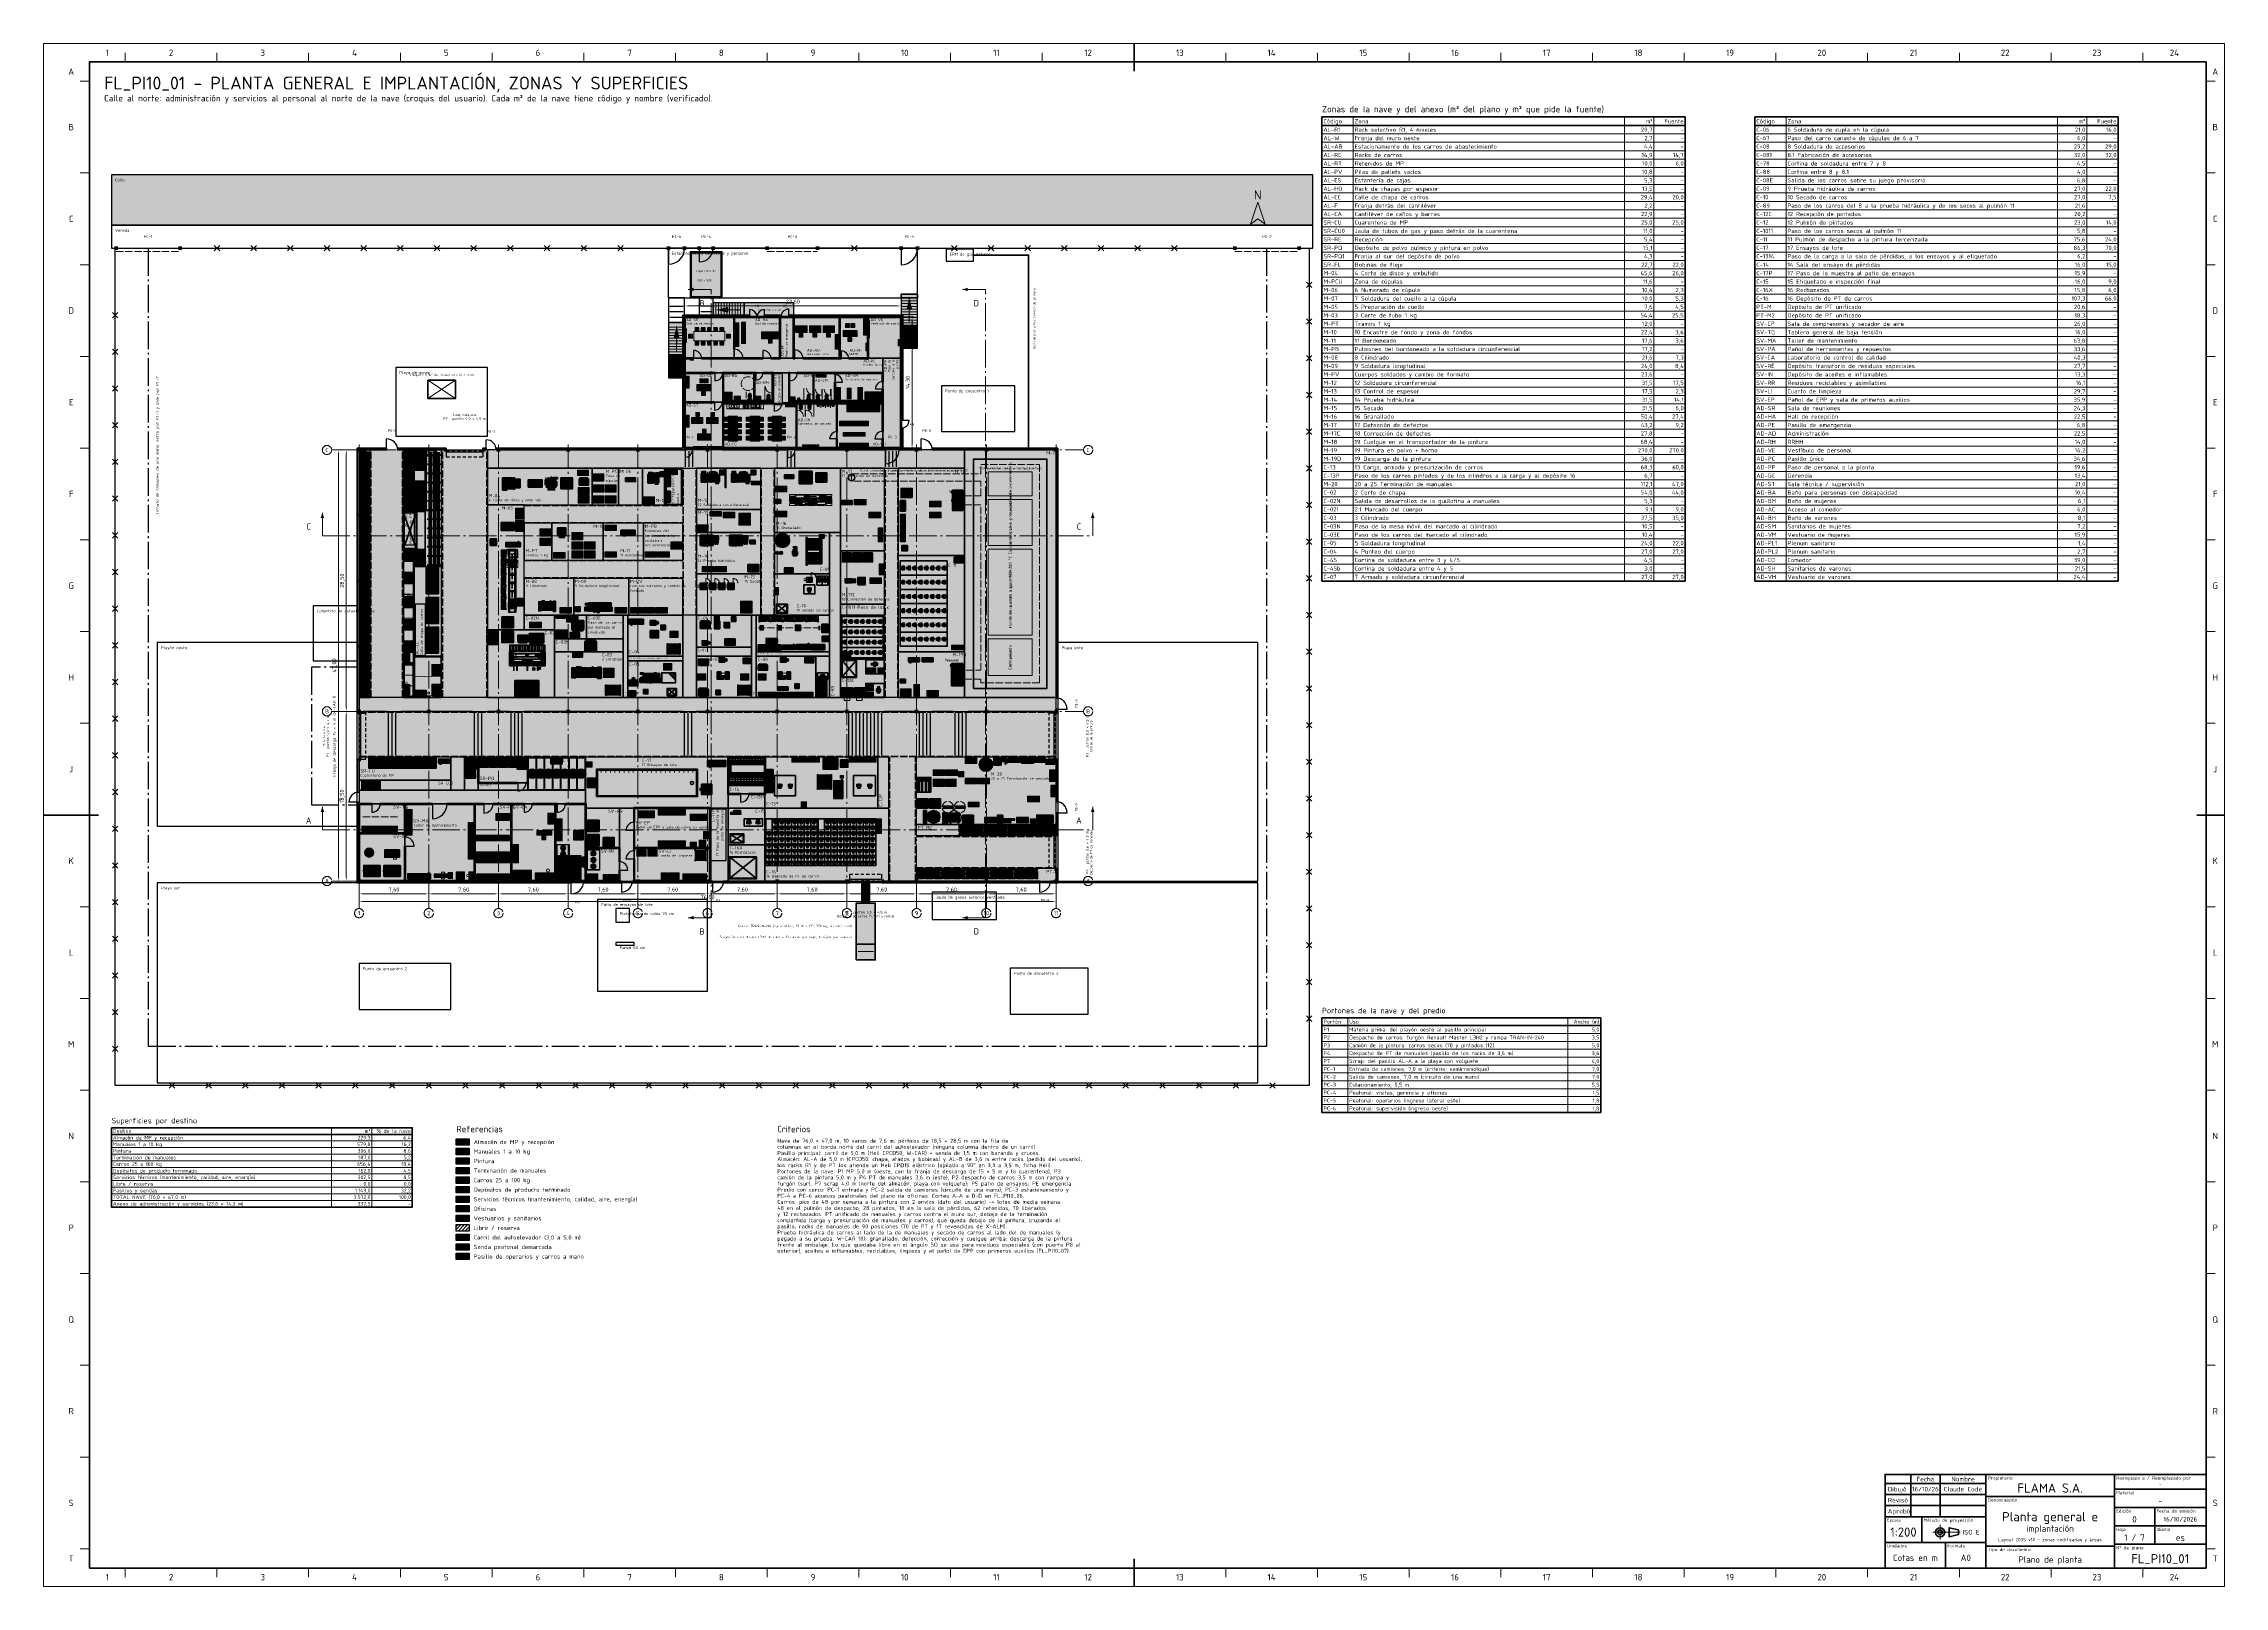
# Paper-space layout 'FL_PI10_01' of a CAD drawing. Header units: millimetres. Extents: x 0 to 1189, y 0 to 841.
# The model-space entities are those that its viewports show. They can reach past a viewport. Long polylines and large blocks are cut down to what shows.
import ezdxf
from ezdxf.enums import TextEntityAlignment as Align

# ---------------------------------------------------------------- set-up
doc = ezdxf.new("R2010")
doc.units = ezdxf.units.MM
doc.linetypes.add('IRAM-E-TRAZOS', pattern=[5, 4, -1])
doc.linetypes.add('IRAM-F-TRAZO-PUNTO', pattern=[20, 15, -2, 1, -2])
for name, color, linetype, lineweight in [('01-VISIBLE', 7, 'CONTINUOUS', 70), ('03-EJE', 1, 'IRAM-F-TRAZO-PUNTO', 18), ('06-TEXTO', 7, 'CONTINUOUS', 25), ('07-RECUADRO', 7, 'CONTINUOUS', 70), ('08-FINA', 5, 'CONTINUOUS', 18), ('10-ROTULO', 7, 'CONTINUOUS', 35), ('11-TEXTO-ROTULO', 7, 'CONTINUOUS', 25), ('A-ABERTURA', 7, 'CONTINUOUS', 25), ('A-COLUMNA', 7, 'CONTINUOUS', 50), ('A-COTA', 7, 'CONTINUOUS', 18), ('A-EJE', 1, 'IRAM-F-TRAZO-PUNTO', 18), ('A-EQUIPO-FINO', 8, 'CONTINUOUS', 13), ('A-EQUIPO-OCULTO', 8, 'IRAM-E-TRAZOS', 13), ('A-EQUIPO-RELLENO', 9, 'CONTINUOUS', 13), ('A-EXTERIOR', 8, 'CONTINUOUS', 25), ('A-MURO', 7, 'CONTINUOUS', 50), ('A-RELLENO', 9, 'CONTINUOUS', 13), ('A-SECTOR', 1, 'CONTINUOUS', 25), ('A-SECTOR-TXT', 1, 'CONTINUOUS', 25), ('A-SEGURIDAD', 1, 'IRAM-E-TRAZOS', 18), ('A-TABIQUE', 7, 'CONTINUOUS', 50), ('A-TEXTO', 7, 'CONTINUOUS', 18), ('I-GAS', 40, 'CONTINUOUS', 35)]:
    doc.layers.add(name, color=color, linetype=linetype, lineweight=lineweight)
for name, color, linetype, lineweight, true_color in [('A-DEFENSA', 2, 'CONTINUOUS', 35, 0xe6b400), ('A-DEM-AM', 2, 'CONTINUOUS', 35, 0xd7a500), ('A-DEM-RO', 1, 'CONTINUOUS', 35, 0xd21e1e), ('A-DEM-VE', 3, 'CONTINUOUS', 35, 0x00963c), ('A-EQUIPO', 30, 'CONTINUOUS', 35, 0xe67800), ('A-MOBILIARIO', 8, 'CONTINUOUS', 18, 0x50505a), ('A-PASILLO', 2, 'IRAM-E-TRAZOS', 35, 0xd7a500), ('A-SENDA', 2, 'CONTINUOUS', 25, 0xd7a500), ('A-VENTANA', 4, 'CONTINUOUS', 18, 0x0096c8), ('A-ZONA-LOG', 5, 'IRAM-F-TRAZO-PUNTO', 25, 0x285ac8)]:
    doc.layers.add(name, color=color, linetype=linetype, lineweight=lineweight, true_color=true_color)
doc.styles.add('ISO3098', font='isocpeur.ttf')
doc.dimstyles.new('FLAMA-IRAM', dxfattribs={"dimtxt": 3.5, "dimasz": 3.5, "dimexe": 2, "dimexo": 1.5, "dimgap": 1, "dimtad": 1, "dimdec": 1, "dimtxsty": 'ISO3098', "dimblk": 'IRAM_FLECHA', "dimblk1": 'IRAM_FLECHA', "dimblk2": 'IRAM_FLECHA', "dimcen": 2.5, "dimclrd": 3, "dimclre": 3, "dimclrt": 3, "dimazin": 3, "dimtfac": 1, "dimtmove": 0, "dimatfit": 3, "dimlwd": 18, "dimlwe": 18})

# ---------------------------------------------------------------- blocks, each defined once
blk = doc.blocks.new('IRAM_FLECHA')
blk.add_solid([(0, 0), (-1, 0.125), (-1, -0.125)])

msp = doc.modelspace()

# ---------------------------------------------------------------- hatches: boundary and pattern name
at = {"layer": 'A-ABERTURA', "true_color": 0x3c3c3c}
h = msp.add_hatch(color=7, dxfattribs=at)
h.dxf.hatch_style = 1
h.paths.add_polyline_path([(219.5, 618.5), (218.25, 618.5), (218.25, 620.5), (219.5, 620.5)])
h = msp.add_hatch(color=7, dxfattribs=at)
h.dxf.hatch_style = 1
h.paths.add_polyline_path([(239.5, 618.5), (240.75, 618.5), (240.75, 620.5), (239.5, 620.5)])
h = msp.add_hatch(color=7, dxfattribs=at)
h.dxf.hatch_style = 1
h.paths.add_polyline_path([(173, 476), (173, 477.25), (171, 477.25), (171, 476)])
h = msp.add_hatch(color=7, dxfattribs=at)
h.dxf.hatch_style = 1
h.paths.add_polyline_path([(551, 476), (551, 477.25), (553, 477.25), (553, 476)])
h = msp.add_hatch(color=7, dxfattribs=at)
h.dxf.hatch_style = 1
h.paths.add_polyline_path([(173, 451), (173, 449.75), (171, 449.75), (171, 451)])
h = msp.add_hatch(color=7, dxfattribs=at)
h.dxf.hatch_style = 1
h.paths.add_polyline_path([(551, 451), (551, 449.75), (553, 449.75), (553, 451)])
h = msp.add_hatch(color=7, dxfattribs=at)
h.dxf.hatch_style = 1
h.paths.add_polyline_path([(551, 409.25), (551, 410.5), (553, 410.5), (553, 409.25)])
h = msp.add_hatch(color=7, dxfattribs=at)
h.dxf.hatch_style = 1
h.paths.add_polyline_path([(439.5, 385.5), (438.25, 385.5), (438.25, 383.5), (439.5, 383.5)])
h = msp.add_hatch(color=7, dxfattribs=at)
h.dxf.hatch_style = 1
h.paths.add_polyline_path([(457, 385.5), (458.25, 385.5), (458.25, 383.5), (457, 383.5)])
h = msp.add_hatch(color=7, dxfattribs=at)
h.dxf.hatch_style = 1
h.paths.add_polyline_path([(551, 391.25), (551, 390), (553, 390), (553, 391.25)])
at = {"layer": 'A-COLUMNA', "true_color": 0x000000}
h = msp.add_hatch(color=7, dxfattribs=at)
h.dxf.hatch_style = 1
h.paths.add_polyline_path([(171, 618.5), (173, 618.5), (173, 620.5), (171, 620.5)])
h = msp.add_hatch(color=7, dxfattribs=at)
h.dxf.hatch_style = 1
h.paths.add_polyline_path([(209, 618.5), (211, 618.5), (211, 620.5), (209, 620.5)])
h = msp.add_hatch(color=7, dxfattribs=at)
h.dxf.hatch_style = 1
h.paths.add_polyline_path([(247, 618.5), (249, 618.5), (249, 620.5), (247, 620.5)])
h = msp.add_hatch(color=7, dxfattribs=at)
h.dxf.hatch_style = 1
h.paths.add_polyline_path([(285, 618.5), (287, 618.5), (287, 620.5), (285, 620.5)])
h = msp.add_hatch(color=7, dxfattribs=at)
h.dxf.hatch_style = 1
h.paths.add_polyline_path([(323, 618.5), (325, 618.5), (325, 620.5), (323, 620.5)])
h = msp.add_hatch(color=7, dxfattribs=at)
h.dxf.hatch_style = 1
h.paths.add_polyline_path([(361, 618.5), (363, 618.5), (363, 620.5), (361, 620.5)])
h = msp.add_hatch(color=7, dxfattribs=at)
h.dxf.hatch_style = 1
h.paths.add_polyline_path([(399, 618.5), (401, 618.5), (401, 620.5), (399, 620.5)])
h = msp.add_hatch(color=7, dxfattribs=at)
h.dxf.hatch_style = 1
h.paths.add_polyline_path([(437, 618.5), (439, 618.5), (439, 620.5), (437, 620.5)])
h = msp.add_hatch(color=7, dxfattribs=at)
h.dxf.hatch_style = 1
h.paths.add_polyline_path([(475, 618.5), (477, 618.5), (477, 620.5), (475, 620.5)])
h = msp.add_hatch(color=7, dxfattribs=at)
h.dxf.hatch_style = 1
h.paths.add_polyline_path([(513, 618.5), (515, 618.5), (515, 620.5), (513, 620.5)])
h = msp.add_hatch(color=7, dxfattribs=at)
h.dxf.hatch_style = 1
h.paths.add_polyline_path([(551, 618.5), (553, 618.5), (553, 620.5), (551, 620.5)])
h = msp.add_hatch(color=7, dxfattribs=at)
h.dxf.hatch_style = 1
h.paths.add_polyline_path([(170.75, 583.25), (172.25, 583.25), (172.25, 584.75), (170.75, 584.75)])
h = msp.add_hatch(color=7, dxfattribs=at)
h.dxf.hatch_style = 1
h.paths.add_polyline_path([(551.75, 583.25), (553.25, 583.25), (553.25, 584.75), (551.75, 584.75)])
h = msp.add_hatch(color=7, dxfattribs=at)
h.dxf.hatch_style = 1
h.paths.add_polyline_path([(170.75, 547.25), (172.25, 547.25), (172.25, 548.75), (170.75, 548.75)])
h = msp.add_hatch(color=7, dxfattribs=at)
h.dxf.hatch_style = 1
h.paths.add_polyline_path([(551.75, 547.25), (553.25, 547.25), (553.25, 548.75), (551.75, 548.75)])
h = msp.add_hatch(color=7, dxfattribs=at)
h.dxf.hatch_style = 1
h.paths.add_polyline_path([(170.75, 511.75), (172.25, 511.75), (172.25, 513.25), (170.75, 513.25)])
h = msp.add_hatch(color=7, dxfattribs=at)
h.dxf.hatch_style = 1
h.paths.add_polyline_path([(551.75, 511.75), (553.25, 511.75), (553.25, 513.25), (551.75, 513.25)])
h = msp.add_hatch(color=7, dxfattribs=at)
h.dxf.hatch_style = 1
h.paths.add_polyline_path([(171, 476), (173, 476), (173, 478), (171, 478)])
h = msp.add_hatch(color=7, dxfattribs=at)
h.dxf.hatch_style = 1
h.paths.add_polyline_path([(209, 476), (211, 476), (211, 478), (209, 478)])
h = msp.add_hatch(color=7, dxfattribs=at)
h.dxf.hatch_style = 1
h.paths.add_polyline_path([(247, 476), (249, 476), (249, 478), (247, 478)])
h = msp.add_hatch(color=7, dxfattribs=at)
h.dxf.hatch_style = 1
h.paths.add_polyline_path([(285, 476), (287, 476), (287, 478), (285, 478)])
h = msp.add_hatch(color=7, dxfattribs=at)
h.dxf.hatch_style = 1
h.paths.add_polyline_path([(323, 476), (325, 476), (325, 478), (323, 478)])
h = msp.add_hatch(color=7, dxfattribs=at)
h.dxf.hatch_style = 1
h.paths.add_polyline_path([(361, 476), (363, 476), (363, 478), (361, 478)])
h = msp.add_hatch(color=7, dxfattribs=at)
h.dxf.hatch_style = 1
h.paths.add_polyline_path([(399, 476), (401, 476), (401, 478), (399, 478)])
h = msp.add_hatch(color=7, dxfattribs=at)
h.dxf.hatch_style = 1
h.paths.add_polyline_path([(437, 476), (439, 476), (439, 478), (437, 478)])
h = msp.add_hatch(color=7, dxfattribs=at)
h.dxf.hatch_style = 1
h.paths.add_polyline_path([(475, 476), (477, 476), (477, 478), (475, 478)])
h = msp.add_hatch(color=7, dxfattribs=at)
h.dxf.hatch_style = 1
h.paths.add_polyline_path([(513, 476), (515, 476), (515, 478), (513, 478)])
h = msp.add_hatch(color=7, dxfattribs=at)
h.dxf.hatch_style = 1
h.paths.add_polyline_path([(551, 476), (553, 476), (553, 478), (551, 478)])
h = msp.add_hatch(color=7, dxfattribs=at)
h.dxf.hatch_style = 1
h.paths.add_polyline_path([(170.75, 416.75), (172.25, 416.75), (172.25, 418.25), (170.75, 418.25)])
h = msp.add_hatch(color=7, dxfattribs=at)
h.dxf.hatch_style = 1
h.paths.add_polyline_path([(551.75, 416.75), (553.25, 416.75), (553.25, 418.25), (551.75, 418.25)])
h = msp.add_hatch(color=7, dxfattribs=at)
h.dxf.hatch_style = 1
h.paths.add_polyline_path([(171, 383.5), (173, 383.5), (173, 385.5), (171, 385.5)])
h = msp.add_hatch(color=7, dxfattribs=at)
h.dxf.hatch_style = 1
h.paths.add_polyline_path([(209, 383.5), (211, 383.5), (211, 385.5), (209, 385.5)])
h = msp.add_hatch(color=7, dxfattribs=at)
h.dxf.hatch_style = 1
h.paths.add_polyline_path([(247, 383.5), (249, 383.5), (249, 385.5), (247, 385.5)])
h = msp.add_hatch(color=7, dxfattribs=at)
h.dxf.hatch_style = 1
h.paths.add_polyline_path([(285, 383.5), (287, 383.5), (287, 385.5), (285, 385.5)])
h = msp.add_hatch(color=7, dxfattribs=at)
h.dxf.hatch_style = 1
h.paths.add_polyline_path([(323, 383.5), (325, 383.5), (325, 385.5), (323, 385.5)])
h = msp.add_hatch(color=7, dxfattribs=at)
h.dxf.hatch_style = 1
h.paths.add_polyline_path([(361, 383.5), (363, 383.5), (363, 385.5), (361, 385.5)])
h = msp.add_hatch(color=7, dxfattribs=at)
h.dxf.hatch_style = 1
h.paths.add_polyline_path([(399, 383.5), (401, 383.5), (401, 385.5), (399, 385.5)])
h = msp.add_hatch(color=7, dxfattribs=at)
h.dxf.hatch_style = 1
h.paths.add_polyline_path([(437, 383.5), (439, 383.5), (439, 385.5), (437, 385.5)])
h = msp.add_hatch(color=7, dxfattribs=at)
h.dxf.hatch_style = 1
h.paths.add_polyline_path([(475, 383.5), (477, 383.5), (477, 385.5), (475, 385.5)])
h = msp.add_hatch(color=7, dxfattribs=at)
h.dxf.hatch_style = 1
h.paths.add_polyline_path([(513, 383.5), (515, 383.5), (515, 385.5), (513, 385.5)])
h = msp.add_hatch(color=7, dxfattribs=at)
h.dxf.hatch_style = 1
h.paths.add_polyline_path([(551, 383.5), (553, 383.5), (553, 385.5), (551, 385.5)])
at = {"layer": 'A-EQUIPO-FINO'}
h = msp.add_hatch(dxfattribs=at)
h.set_pattern_fill('ANSI31', scale=0.0944882, angle=45)
h.paths.add_polyline_path([(416, 549.4), (419, 549.4), (419, 550), (416, 550)])
h = msp.add_hatch(dxfattribs=at)
h.set_pattern_fill('ANSI31', scale=0.0944882, angle=45)
h.paths.add_polyline_path([(416, 547.5), (419, 547.5), (419, 548.1), (416, 548.1)])
h = msp.add_hatch(dxfattribs=at)
h.set_pattern_fill('ANSI31', scale=0.0944882, angle=45)
h.paths.add_polyline_path([(358, 546.3), (361.5, 546.3), (361.5, 546.9), (358, 546.9)])
h = msp.add_hatch(dxfattribs=at)
h.set_pattern_fill('ANSI31', scale=0.0944882, angle=45)
h.paths.add_polyline_path([(358, 543.5), (361.5, 543.5), (361.5, 544.1), (358, 544.1)])
h = msp.add_hatch(dxfattribs=at)
h.set_pattern_fill('ANSI31', scale=0.0944882, angle=45)
h.paths.add_polyline_path([(363, 546.3), (366.5, 546.3), (366.5, 546.9), (363, 546.9)])
h = msp.add_hatch(dxfattribs=at)
h.set_pattern_fill('ANSI31', scale=0.0944882, angle=45)
h.paths.add_polyline_path([(363, 543.5), (366.5, 543.5), (366.5, 544.1), (363, 544.1)])
h = msp.add_hatch(dxfattribs=at)
h.set_pattern_fill('ANSI31', scale=0.0944882, angle=45)
h.paths.add_polyline_path([(368, 546.3), (371.5, 546.3), (371.5, 546.9), (368, 546.9)])
h = msp.add_hatch(dxfattribs=at)
h.set_pattern_fill('ANSI31', scale=0.0944882, angle=45)
h.paths.add_polyline_path([(368, 543.5), (371.5, 543.5), (371.5, 544.1), (368, 544.1)])
h = msp.add_hatch(dxfattribs=at)
h.set_pattern_fill('ANSI31', scale=0.0944882, angle=45)
h.paths.add_polyline_path([(373, 546.3), (376.5, 546.3), (376.5, 546.9), (373, 546.9)])
h = msp.add_hatch(dxfattribs=at)
h.set_pattern_fill('ANSI31', scale=0.0944882, angle=45)
h.paths.add_polyline_path([(373, 543.5), (376.5, 543.5), (376.5, 544.1), (373, 544.1)])
at = {"layer": 'A-EQUIPO-RELLENO', "true_color": 0xeeeeee}
h = msp.add_hatch(color=7, dxfattribs=at)
h.dxf.hatch_style = 1
h.paths.add_polyline_path([(447, 691.4), (447, 688.267), (449.25, 688.267), (449.25, 691.4)])
at = {"layer": 'A-EQUIPO-RELLENO', "true_color": 0xffffff}
h = msp.add_hatch(color=7, dxfattribs=at)
h.dxf.hatch_style = 1
h.paths.add_polyline_path([(450.35, 680.7), (450.35, 690.15), (449.6, 690.15), (449.6, 680.7)])
h = msp.add_hatch(color=7, dxfattribs=at)
h.dxf.hatch_style = 1
h.paths.add_polyline_path([(350.5, 678), (350.5, 685.5), (349.75, 685.5), (349.75, 678)])
at = {"layer": 'A-EQUIPO-RELLENO', "true_color": 0xd6e2f0}
h = msp.add_hatch(color=7, dxfattribs=at)
h.dxf.hatch_style = 1
h.paths.add_polyline_path([(351.75, 680.45), (351.75, 682.55), (353.75, 682.55), (353.75, 680.45)])
at = {"layer": 'A-EQUIPO-RELLENO', "true_color": 0xeedec0}
h = msp.add_hatch(color=7, dxfattribs=at)
h.dxf.hatch_style = 1
h.paths.add_polyline_path([(354.5, 678.9), (371.5, 678.9), (371.5, 684), (354.5, 684)])
at = {"layer": 'A-EQUIPO-RELLENO', "true_color": 0xd6e2f0}
h = msp.add_hatch(color=7, dxfattribs=at)
h.dxf.hatch_style = 1
h.paths.add_polyline_path([(355.15, 686), (357.25, 686), (357.25, 684), (355.15, 684)])
h = msp.add_hatch(color=7, dxfattribs=at)
h.dxf.hatch_style = 1
h.paths.add_polyline_path([(357.25, 676.9), (355.15, 676.9), (355.15, 678.9), (357.25, 678.9)])
h = msp.add_hatch(color=7, dxfattribs=at)
h.dxf.hatch_style = 1
h.paths.add_polyline_path([(358.55, 686), (360.65, 686), (360.65, 684), (358.55, 684)])
h = msp.add_hatch(color=7, dxfattribs=at)
h.dxf.hatch_style = 1
h.paths.add_polyline_path([(360.65, 676.9), (358.55, 676.9), (358.55, 678.9), (360.65, 678.9)])
h = msp.add_hatch(color=7, dxfattribs=at)
h.dxf.hatch_style = 1
h.paths.add_polyline_path([(361.95, 686), (364.05, 686), (364.05, 684), (361.95, 684)])
h = msp.add_hatch(color=7, dxfattribs=at)
h.dxf.hatch_style = 1
h.paths.add_polyline_path([(364.05, 676.9), (361.95, 676.9), (361.95, 678.9), (364.05, 678.9)])
h = msp.add_hatch(color=7, dxfattribs=at)
h.dxf.hatch_style = 1
h.paths.add_polyline_path([(365.35, 686), (367.45, 686), (367.45, 684), (365.35, 684)])
h = msp.add_hatch(color=7, dxfattribs=at)
h.dxf.hatch_style = 1
h.paths.add_polyline_path([(367.45, 676.9), (365.35, 676.9), (365.35, 678.9), (367.45, 678.9)])
h = msp.add_hatch(color=7, dxfattribs=at)
h.dxf.hatch_style = 1
h.paths.add_polyline_path([(368.75, 686), (370.85, 686), (370.85, 684), (368.75, 684)])
h = msp.add_hatch(color=7, dxfattribs=at)
h.dxf.hatch_style = 1
h.paths.add_polyline_path([(370.85, 676.9), (368.75, 676.9), (368.75, 678.9), (370.85, 678.9)])
h = msp.add_hatch(color=7, dxfattribs=at)
h.dxf.hatch_style = 1
h.paths.add_polyline_path([(374.25, 682.55), (374.25, 680.45), (372.25, 680.45), (372.25, 682.55)])
at = {"layer": 'A-EQUIPO-RELLENO', "true_color": 0xeeeeee}
h = msp.add_hatch(color=7, dxfattribs=at)
h.dxf.hatch_style = 1
h.paths.add_polyline_path([(379.1, 682.35), (379.1, 688.85), (377, 688.85), (377, 682.35)])
h = msp.add_hatch(color=7, dxfattribs=at)
h.dxf.hatch_style = 1
h.paths.add_polyline_path([(379.1, 675.85), (379.1, 682.35), (377, 682.35), (377, 675.85)])
at = {"layer": 'A-EQUIPO-RELLENO', "true_color": 0x969ba0}
h = msp.add_hatch(color=7, dxfattribs=at)
h.dxf.hatch_style = 1
h.paths.add_polyline_path([(377.35, 688.5), (377.35, 688.8), (377.05, 688.8), (377.05, 688.5)])
h = msp.add_hatch(color=7, dxfattribs=at)
h.dxf.hatch_style = 1
h.paths.add_polyline_path([(377.35, 682), (377.35, 682.3), (377.05, 682.3), (377.05, 682)])
h = msp.add_hatch(color=7, dxfattribs=at)
h.dxf.hatch_style = 1
h.paths.add_polyline_path([(379.05, 682.4), (379.05, 682.7), (378.75, 682.7), (378.75, 682.4)])
at = {"layer": 'A-EQUIPO-RELLENO', "true_color": 0xd6e2f0}
h = msp.add_hatch(color=7, dxfattribs=at)
h.dxf.hatch_style = 1
h.paths.add_polyline_path([(380.75, 687.005), (380.75, 689.105), (382.75, 689.105), (382.75, 687.005)])
h = msp.add_hatch(color=7, dxfattribs=at)
h.dxf.hatch_style = 1
h.paths.add_polyline_path([(380.75, 684.615), (380.75, 686.715), (382.75, 686.715), (382.75, 684.615)])
h = msp.add_hatch(color=7, dxfattribs=at)
h.dxf.hatch_style = 1
h.paths.add_polyline_path([(380.75, 682.225), (380.75, 684.325), (382.75, 684.325), (382.75, 682.225)])
h = msp.add_hatch(color=7, dxfattribs=at)
h.dxf.hatch_style = 1
h.paths.add_polyline_path([(380.75, 679.835), (380.75, 681.935), (382.75, 681.935), (382.75, 679.835)])
h = msp.add_hatch(color=7, dxfattribs=at)
h.dxf.hatch_style = 1
h.paths.add_polyline_path([(380.75, 677.445), (380.75, 679.545), (382.75, 679.545), (382.75, 677.445)])
at = {"layer": 'A-EQUIPO-RELLENO', "true_color": 0xeeeeee}
h = msp.add_hatch(color=7, dxfattribs=at)
h.dxf.hatch_style = 1
h.paths.add_polyline_path([(400.95, 683.9), (391.45, 683.9), (391.45, 682.4), (400.95, 682.4)])
at = {"layer": 'A-EQUIPO-RELLENO', "true_color": 0xeedec0}
h = msp.add_hatch(color=7, dxfattribs=at)
h.dxf.hatch_style = 1
h.paths.add_polyline_path([(400.95, 682.4), (391.45, 682.4), (391.45, 680.15), (400.95, 680.15)])
at = {"layer": 'A-EQUIPO-RELLENO', "true_color": 0xd6e2f0}
h = msp.add_hatch(color=7, dxfattribs=at)
h.dxf.hatch_style = 1
h.paths.add_polyline_path([(397.25, 677.9), (395.15, 677.9), (395.15, 679.9), (397.25, 679.9)])
at = {"layer": 'A-EQUIPO-RELLENO', "true_color": 0xeedec0}
h = msp.add_hatch(color=7, dxfattribs=at)
h.dxf.hatch_style = 1
h.paths.add_polyline_path([(410, 683.6), (416.25, 683.6), (416.25, 687.1), (410, 687.1)])
at = {"layer": 'A-EQUIPO-RELLENO', "true_color": 0xd6e2f0}
h = msp.add_hatch(color=7, dxfattribs=at)
h.dxf.hatch_style = 1
h.paths.add_polyline_path([(413.988, 681.2), (411.887, 681.2), (411.887, 683.2), (413.988, 683.2)])
at = {"layer": 'A-EQUIPO-RELLENO', "true_color": 0xeedec0}
h = msp.add_hatch(color=7, dxfattribs=at)
h.dxf.hatch_style = 1
h.paths.add_polyline_path([(417.5, 683.6), (423.75, 683.6), (423.75, 687.1), (417.5, 687.1)])
at = {"layer": 'A-EQUIPO-RELLENO', "true_color": 0xd6e2f0}
h = msp.add_hatch(color=7, dxfattribs=at)
h.dxf.hatch_style = 1
h.paths.add_polyline_path([(421.488, 681.2), (419.387, 681.2), (419.387, 683.2), (421.488, 683.2)])
at = {"layer": 'A-EQUIPO-RELLENO', "true_color": 0xeedec0}
h = msp.add_hatch(color=7, dxfattribs=at)
h.dxf.hatch_style = 1
h.paths.add_polyline_path([(425, 683.6), (431.25, 683.6), (431.25, 687.1), (425, 687.1)])
at = {"layer": 'A-EQUIPO-RELLENO', "true_color": 0xd6e2f0}
h = msp.add_hatch(color=7, dxfattribs=at)
h.dxf.hatch_style = 1
h.paths.add_polyline_path([(428.988, 681.2), (426.887, 681.2), (426.887, 683.2), (428.988, 683.2)])
at = {"layer": 'A-EQUIPO-RELLENO', "true_color": 0xeeeeee}
h = msp.add_hatch(color=7, dxfattribs=at)
h.dxf.hatch_style = 1
h.paths.add_polyline_path([(431.5, 682.35), (431.5, 679.683), (433.7, 679.683), (433.7, 682.35)])
h = msp.add_hatch(color=7, dxfattribs=at)
h.dxf.hatch_style = 1
h.paths.add_polyline_path([(431.5, 679.683), (431.5, 677.017), (433.7, 677.017), (433.7, 679.683)])
at = {"layer": 'A-EQUIPO-RELLENO', "true_color": 0xeedec0}
h = msp.add_hatch(color=7, dxfattribs=at)
h.dxf.hatch_style = 1
h.paths.add_polyline_path([(436, 681.267), (443.5, 681.267), (443.5, 684.65), (436, 684.65)])
at = {"layer": 'A-EQUIPO-RELLENO', "true_color": 0xd6e2f0}
h = msp.add_hatch(color=7, dxfattribs=at)
h.dxf.hatch_style = 1
h.paths.add_polyline_path([(437.2, 688.25), (439.3, 688.25), (439.3, 686.25), (437.2, 686.25)])
h = msp.add_hatch(color=7, dxfattribs=at)
h.dxf.hatch_style = 1
h.paths.add_polyline_path([(440.575, 678.868), (438.475, 678.868), (438.475, 680.868), (440.575, 680.868)])
h = msp.add_hatch(color=7, dxfattribs=at)
h.dxf.hatch_style = 1
h.paths.add_polyline_path([(440.2, 688.25), (442.3, 688.25), (442.3, 686.25), (440.2, 686.25)])
at = {"layer": 'A-EQUIPO-RELLENO', "true_color": 0xeeeeee}
h = msp.add_hatch(color=7, dxfattribs=at)
h.dxf.hatch_style = 1
h.paths.add_polyline_path([(447, 688.267), (447, 685.133), (449.25, 685.133), (449.25, 688.267)])
h = msp.add_hatch(color=7, dxfattribs=at)
h.dxf.hatch_style = 1
h.paths.add_polyline_path([(447, 685.133), (447, 682), (449.25, 682), (449.25, 685.133)])
at = {"layer": 'A-EQUIPO-RELLENO', "true_color": 0xcdd0d4}
h = msp.add_hatch(color=7, dxfattribs=at)
h.dxf.hatch_style = 1
h.paths.add_polyline_path([(466, 679.75), (466, 676.25), (467.25, 676.25), (467.25, 679.75)])
h = msp.add_hatch(color=7, dxfattribs=at)
h.dxf.hatch_style = 1
h.paths.add_polyline_path([(352.5, 668.4), (354.25, 668.4), (354.25, 669.4), (352.5, 669.4)])
at = {"layer": 'A-EQUIPO-RELLENO', "true_color": 0x969ba0}
h = msp.add_hatch(color=7, dxfattribs=at)
h.dxf.hatch_style = 1
h.paths.add_polyline_path([(379.05, 675.9), (379.05, 676.2), (378.75, 676.2), (378.75, 675.9)])
at = {"layer": 'A-EQUIPO-RELLENO', "true_color": 0xeeeeee}
h = msp.add_hatch(color=7, dxfattribs=at)
h.dxf.hatch_style = 1
h.paths.add_polyline_path([(431.5, 677.017), (431.5, 674.35), (433.7, 674.35), (433.7, 677.017)])
h = msp.add_hatch(color=7, dxfattribs=at)
h.dxf.hatch_style = 1
h.paths.add_polyline_path([(449.5, 673.5), (449.5, 677.65), (448.25, 677.65), (448.25, 673.5)])
h = msp.add_hatch(color=7, dxfattribs=at)
h.dxf.hatch_style = 1
h.paths.add_polyline_path([(352, 656.4), (352, 659.65), (349.9, 659.65), (349.9, 656.4)])
h = msp.add_hatch(color=7, dxfattribs=at)
h.dxf.hatch_style = 1
h.paths.add_polyline_path([(352, 653.15), (352, 656.4), (349.9, 656.4), (349.9, 653.15)])
at = {"layer": 'A-EQUIPO-RELLENO', "true_color": 0xeedec0}
h = msp.add_hatch(color=7, dxfattribs=at)
h.dxf.hatch_style = 1
h.paths.add_polyline_path([(356.2, 651.7), (363.8, 651.7), (363.8, 655.2), (356.2, 655.2)])
at = {"layer": 'A-EQUIPO-RELLENO', "true_color": 0xd6e2f0}
h = msp.add_hatch(color=7, dxfattribs=at)
h.dxf.hatch_style = 1
h.paths.add_polyline_path([(357.7, 658), (359.8, 658), (359.8, 656), (357.7, 656)])
h = msp.add_hatch(color=7, dxfattribs=at)
h.dxf.hatch_style = 1
h.paths.add_polyline_path([(360.2, 658), (362.3, 658), (362.3, 656), (360.2, 656)])
at = {"layer": 'A-EQUIPO-RELLENO', "true_color": 0xf8f8fc}
h = msp.add_hatch(color=7, dxfattribs=at)
h.dxf.hatch_style = 1
h.paths.add_polyline_path([(421, 659.25), (426.75, 659.25), (426.75, 661.25), (421, 661.25)])
at = {"layer": 'A-EQUIPO-RELLENO', "true_color": 0xd6e2f0}
h = msp.add_hatch(color=7, dxfattribs=at)
h.dxf.hatch_style = 1
h.paths.add_polyline_path([(360.822, 649.3), (358.722, 649.3), (358.722, 651.3), (360.822, 651.3)])
at = {"layer": 'A-EQUIPO-RELLENO', "true_color": 0xc8e1fa}
h = msp.add_hatch(color=7, dxfattribs=at)
h.dxf.hatch_style = 1
h.paths.add_polyline_path([(375.5, 651), (371, 651), (371, 646.5), (375.5, 646.5)])
at = {"layer": 'A-EQUIPO-RELLENO', "true_color": 0xeeeeee}
h = msp.add_hatch(color=7, dxfattribs=at)
h.dxf.hatch_style = 1
h.paths.add_polyline_path([(372.5, 642), (392.5, 642), (392.5, 644.55), (372.5, 644.55)])
at = {"layer": 'A-EQUIPO-RELLENO', "true_color": 0xf8f8fc}
h = msp.add_hatch(color=7, dxfattribs=at)
h.dxf.hatch_style = 1
h.paths.add_polyline_path([(380, 648.75), (376.5, 648.75), (376.5, 646.4), (380, 646.4)])
h = msp.add_hatch(color=7, dxfattribs=at)
h.dxf.hatch_style = 1
h.paths.add_polyline_path([(386.1, 647.4), (383.9, 647.4), (383.9, 646.5), (386.1, 646.5)])
h = msp.add_hatch(color=7, dxfattribs=at)
h.dxf.hatch_style = 1
h.paths.add_polyline_path([(384.05, 648.9), (384.107, 648.387), (384.272, 647.936), (384.525, 647.601), (384.835, 647.423), (385.165, 647.423), (385.475, 647.601), (385.728, 647.936), (385.893, 648.387), (385.95, 648.9), (385.893, 649.413), (385.728, 649.864), (385.475, 650.199), (385.165, 650.377), (384.835, 650.377), (384.525, 650.199), (384.272, 649.864), (384.107, 649.413), (384.05, 648.9)])
h = msp.add_hatch(color=7, dxfattribs=at)
h.dxf.hatch_style = 1
h.paths.add_polyline_path([(391, 648.75), (388, 648.75), (388, 646.4), (391, 646.4)])
h = msp.add_hatch(color=7, dxfattribs=at)
h.dxf.hatch_style = 1
h.paths.add_polyline_path([(396.35, 647.4), (394.15, 647.4), (394.15, 646.5), (396.35, 646.5)])
h = msp.add_hatch(color=7, dxfattribs=at)
h.dxf.hatch_style = 1
h.paths.add_polyline_path([(394.35, 648.65), (394.404, 648.205), (394.561, 647.814), (394.8, 647.524), (395.094, 647.37), (395.406, 647.37), (395.7, 647.524), (395.939, 647.814), (396.096, 648.205), (396.15, 648.65), (396.096, 649.095), (395.939, 649.486), (395.7, 649.776), (395.406, 649.93), (395.094, 649.93), (394.8, 649.776), (394.561, 649.486), (394.404, 649.095), (394.35, 648.65)])
h = msp.add_hatch(color=7, dxfattribs=at)
h.dxf.hatch_style = 1
h.paths.add_polyline_path([(404.4, 643), (410, 643), (410, 644.75), (404.4, 644.75)])
h = msp.add_hatch(color=7, dxfattribs=at)
h.dxf.hatch_style = 1
h.paths.add_polyline_path([(409.75, 648.5), (407.25, 648.5), (407.25, 646.4), (409.75, 646.4)])
h = msp.add_hatch(color=7, dxfattribs=at)
h.dxf.hatch_style = 1
h.paths.add_polyline_path([(410.85, 646.5), (410.881, 646.888), (410.971, 647.25), (411.114, 647.561), (411.3, 647.799), (411.517, 647.949), (411.75, 648), (411.983, 647.949), (412.2, 647.799), (412.386, 647.561), (412.529, 647.25), (412.619, 646.888), (412.65, 646.5)])
h = msp.add_hatch(color=7, dxfattribs=at)
h.dxf.hatch_style = 1
h.paths.add_polyline_path([(411.762, 643.9), (413.963, 643.9), (413.963, 644.8), (411.762, 644.8)])
h = msp.add_hatch(color=7, dxfattribs=at)
h.dxf.hatch_style = 1
h.paths.add_polyline_path([(413.763, 642.65), (413.708, 643.095), (413.552, 643.486), (413.312, 643.776), (413.019, 643.93), (412.706, 643.93), (412.413, 643.776), (412.173, 643.486), (412.017, 643.095), (411.963, 642.65), (412.017, 642.205), (412.173, 641.814), (412.413, 641.524), (412.706, 641.37), (413.019, 641.37), (413.312, 641.524), (413.552, 641.814), (413.708, 642.205), (413.763, 642.65)])
h = msp.add_hatch(color=7, dxfattribs=at)
h.dxf.hatch_style = 1
h.paths.add_polyline_path([(418.225, 647.4), (416.025, 647.4), (416.025, 646.5), (418.225, 646.5)])
h = msp.add_hatch(color=7, dxfattribs=at)
h.dxf.hatch_style = 1
h.paths.add_polyline_path([(416.225, 648.65), (416.279, 648.205), (416.436, 647.814), (416.675, 647.524), (416.969, 647.37), (417.281, 647.37), (417.575, 647.524), (417.814, 647.814), (417.971, 648.205), (418.025, 648.65), (417.971, 649.095), (417.814, 649.486), (417.575, 649.776), (417.281, 649.93), (416.969, 649.93), (416.675, 649.776), (416.436, 649.486), (416.279, 649.095), (416.225, 648.65)])
h = msp.add_hatch(color=7, dxfattribs=at)
h.dxf.hatch_style = 1
h.paths.add_polyline_path([(416.488, 643.9), (418.688, 643.9), (418.688, 644.8), (416.488, 644.8)])
h = msp.add_hatch(color=7, dxfattribs=at)
h.dxf.hatch_style = 1
h.paths.add_polyline_path([(418.488, 642.65), (418.433, 643.095), (418.277, 643.486), (418.038, 643.776), (417.744, 643.93), (417.431, 643.93), (417.138, 643.776), (416.898, 643.486), (416.742, 643.095), (416.688, 642.65), (416.742, 642.205), (416.898, 641.814), (417.138, 641.524), (417.431, 641.37), (417.744, 641.37), (418.038, 641.524), (418.277, 641.814), (418.433, 642.205), (418.488, 642.65)])
h = msp.add_hatch(color=7, dxfattribs=at)
h.dxf.hatch_style = 1
h.paths.add_polyline_path([(423.238, 647.4), (421.038, 647.4), (421.038, 646.5), (423.238, 646.5)])
h = msp.add_hatch(color=7, dxfattribs=at)
h.dxf.hatch_style = 1
h.paths.add_polyline_path([(421.237, 648.65), (421.292, 648.205), (421.448, 647.814), (421.688, 647.524), (421.981, 647.37), (422.294, 647.37), (422.588, 647.524), (422.827, 647.814), (422.983, 648.205), (423.037, 648.65), (422.983, 649.095), (422.827, 649.486), (422.588, 649.776), (422.294, 649.93), (421.981, 649.93), (421.688, 649.776), (421.448, 649.486), (421.292, 649.095), (421.237, 648.65)])
h = msp.add_hatch(color=7, dxfattribs=at)
h.dxf.hatch_style = 1
h.paths.add_polyline_path([(423.244, 644.65), (423.213, 644.262), (423.123, 643.9), (422.98, 643.589), (422.794, 643.351), (422.577, 643.201), (422.344, 643.15), (422.111, 643.201), (421.894, 643.351), (421.707, 643.589), (421.564, 643.9), (421.474, 644.262), (421.444, 644.65)])
h = msp.add_hatch(color=7, dxfattribs=at)
h.dxf.hatch_style = 1
h.paths.add_polyline_path([(425.931, 644.65), (425.901, 644.262), (425.811, 643.9), (425.668, 643.589), (425.481, 643.351), (425.264, 643.201), (425.031, 643.15), (424.798, 643.201), (424.581, 643.351), (424.395, 643.589), (424.252, 643.9), (424.162, 644.262), (424.131, 644.65)])
h = msp.add_hatch(color=7, dxfattribs=at)
h.dxf.hatch_style = 1
h.paths.add_polyline_path([(428.012, 647.4), (425.812, 647.4), (425.812, 646.5), (428.012, 646.5)])
h = msp.add_hatch(color=7, dxfattribs=at)
h.dxf.hatch_style = 1
h.paths.add_polyline_path([(426.013, 648.65), (426.067, 648.205), (426.223, 647.814), (426.462, 647.524), (426.756, 647.37), (427.069, 647.37), (427.362, 647.524), (427.602, 647.814), (427.758, 648.205), (427.812, 648.65), (427.758, 649.095), (427.602, 649.486), (427.362, 649.776), (427.069, 649.93), (426.756, 649.93), (426.462, 649.776), (426.223, 649.486), (426.067, 649.095), (426.013, 648.65)])
h = msp.add_hatch(color=7, dxfattribs=at)
h.dxf.hatch_style = 1
h.paths.add_polyline_path([(428.619, 644.65), (428.588, 644.262), (428.498, 643.9), (428.355, 643.589), (428.169, 643.351), (427.952, 643.201), (427.719, 643.15), (427.486, 643.201), (427.269, 643.351), (427.082, 643.589), (426.939, 643.9), (426.849, 644.262), (426.819, 644.65)])
h = msp.add_hatch(color=7, dxfattribs=at)
h.dxf.hatch_style = 1
h.paths.add_polyline_path([(431.306, 644.65), (431.276, 644.262), (431.186, 643.9), (431.043, 643.589), (430.856, 643.351), (430.639, 643.201), (430.406, 643.15), (430.173, 643.201), (429.956, 643.351), (429.77, 643.589), (429.627, 643.9), (429.537, 644.262), (429.506, 644.65)])
at = {"layer": 'A-EQUIPO-RELLENO', "true_color": 0xeeeeee}
h = msp.add_hatch(color=7, dxfattribs=at)
h.dxf.hatch_style = 1
h.paths.add_polyline_path([(434.5, 651.35), (434.5, 653.6), (432, 653.6), (432, 651.35)])
h = msp.add_hatch(color=7, dxfattribs=at)
h.dxf.hatch_style = 1
h.paths.add_polyline_path([(434.5, 649.1), (434.5, 651.35), (432, 651.35), (432, 649.1)])
h = msp.add_hatch(color=7, dxfattribs=at)
h.dxf.hatch_style = 1
h.paths.add_polyline_path([(434.5, 646.85), (434.5, 649.1), (432, 649.1), (432, 646.85)])
at = {"layer": 'A-EQUIPO-RELLENO', "true_color": 0xc8e1fa}
h = msp.add_hatch(color=7, dxfattribs=at)
h.dxf.hatch_style = 1
h.paths.add_polyline_path([(438, 640.2), (442.5, 640.2), (442.5, 644.75), (438, 644.75)])
at = {"layer": 'A-EQUIPO-RELLENO', "true_color": 0xeedec0}
h = msp.add_hatch(color=7, dxfattribs=at)
h.dxf.hatch_style = 1
h.paths.add_polyline_path([(440.25, 647.4), (440.25, 653.1), (438.2, 653.1), (438.2, 647.4)])
at = {"layer": 'A-EQUIPO-RELLENO', "true_color": 0xc8e1fa}
h = msp.add_hatch(color=7, dxfattribs=at)
h.dxf.hatch_style = 1
h.paths.add_polyline_path([(442.5, 640.2), (447, 640.2), (447, 644.75), (442.5, 644.75)])
at = {"layer": 'A-EQUIPO-RELLENO', "true_color": 0xeeeeee}
h = msp.add_hatch(color=7, dxfattribs=at)
h.dxf.hatch_style = 1
h.paths.add_polyline_path([(444, 653.6), (444, 651.35), (446.5, 651.35), (446.5, 653.6)])
h = msp.add_hatch(color=7, dxfattribs=at)
h.dxf.hatch_style = 1
h.paths.add_polyline_path([(444, 651.35), (444, 649.1), (446.5, 649.1), (446.5, 651.35)])
h = msp.add_hatch(color=7, dxfattribs=at)
h.dxf.hatch_style = 1
h.paths.add_polyline_path([(444, 649.1), (444, 646.85), (446.5, 646.85), (446.5, 649.1)])
at = {"layer": 'A-EQUIPO-RELLENO', "true_color": 0xc8e1fa}
h = msp.add_hatch(color=7, dxfattribs=at)
h.dxf.hatch_style = 1
h.paths.add_polyline_path([(447, 640.2), (451.5, 640.2), (451.5, 644.75), (447, 644.75)])
h = msp.add_hatch(color=7, dxfattribs=at)
h.dxf.hatch_style = 1
h.paths.add_polyline_path([(452.5, 651.2), (447.75, 651.2), (447.75, 646.5), (452.5, 646.5)])
h = msp.add_hatch(color=7, dxfattribs=at)
h.dxf.hatch_style = 1
h.paths.add_polyline_path([(451.5, 640.2), (456, 640.2), (456, 644.75), (451.5, 644.75)])
h = msp.add_hatch(color=7, dxfattribs=at)
h.dxf.hatch_style = 1
h.paths.add_polyline_path([(457.25, 651.2), (452.5, 651.2), (452.5, 646.5), (457.25, 646.5)])
at = {"layer": 'A-EQUIPO-RELLENO', "true_color": 0xeeeeee}
h = msp.add_hatch(color=7, dxfattribs=at)
h.dxf.hatch_style = 1
h.paths.add_polyline_path([(352, 635.15), (352, 638.4), (349.9, 638.4), (349.9, 635.15)])
h = msp.add_hatch(color=7, dxfattribs=at)
h.dxf.hatch_style = 1
h.paths.add_polyline_path([(352, 631.9), (352, 635.15), (349.9, 635.15), (349.9, 631.9)])
at = {"layer": 'A-EQUIPO-RELLENO', "true_color": 0xeedec0}
h = msp.add_hatch(color=7, dxfattribs=at)
h.dxf.hatch_style = 1
h.paths.add_polyline_path([(359.5, 637.277), (353.3, 637.277), (353.3, 633.95), (359.5, 633.95)])
at = {"layer": 'A-EQUIPO-RELLENO', "true_color": 0xd6e2f0}
h = msp.add_hatch(color=7, dxfattribs=at)
h.dxf.hatch_style = 1
h.paths.add_polyline_path([(355.536, 639.678), (357.636, 639.678), (357.636, 637.678), (355.536, 637.678)])
h = msp.add_hatch(color=7, dxfattribs=at)
h.dxf.hatch_style = 1
h.paths.add_polyline_path([(359.16, 630.655), (361.26, 630.655), (361.26, 628.655), (359.16, 628.655)])
at = {"layer": 'A-EQUIPO-RELLENO', "true_color": 0xeedec0}
h = msp.add_hatch(color=7, dxfattribs=at)
h.dxf.hatch_style = 1
h.paths.add_polyline_path([(367.75, 637.277), (361.5, 637.277), (361.5, 633.95), (367.75, 633.95)])
at = {"layer": 'A-EQUIPO-RELLENO', "true_color": 0xd6e2f0}
h = msp.add_hatch(color=7, dxfattribs=at)
h.dxf.hatch_style = 1
h.paths.add_polyline_path([(363.762, 639.678), (365.863, 639.678), (365.863, 637.678), (363.762, 637.678)])
h = msp.add_hatch(color=7, dxfattribs=at)
h.dxf.hatch_style = 1
h.paths.add_polyline_path([(371.25, 635.231), (371.25, 637.331), (373.25, 637.331), (373.25, 635.231)])
h = msp.add_hatch(color=7, dxfattribs=at)
h.dxf.hatch_style = 1
h.paths.add_polyline_path([(371.25, 631.794), (371.25, 633.894), (373.25, 633.894), (373.25, 631.794)])
h = msp.add_hatch(color=7, dxfattribs=at)
h.dxf.hatch_style = 1
h.paths.add_polyline_path([(371.25, 628.356), (371.25, 630.456), (373.25, 630.456), (373.25, 628.356)])
at = {"layer": 'A-EQUIPO-RELLENO', "true_color": 0xeedec0}
h = msp.add_hatch(color=7, dxfattribs=at)
h.dxf.hatch_style = 1
h.paths.add_polyline_path([(378.25, 624.25), (378.25, 638), (373.25, 638), (373.25, 624.25)])
at = {"layer": 'A-EQUIPO-RELLENO', "true_color": 0xd6e2f0}
h = msp.add_hatch(color=7, dxfattribs=at)
h.dxf.hatch_style = 1
h.paths.add_polyline_path([(380.25, 637.331), (380.25, 635.231), (378.25, 635.231), (378.25, 637.331)])
h = msp.add_hatch(color=7, dxfattribs=at)
h.dxf.hatch_style = 1
h.paths.add_polyline_path([(380.25, 633.894), (380.25, 631.794), (378.25, 631.794), (378.25, 633.894)])
h = msp.add_hatch(color=7, dxfattribs=at)
h.dxf.hatch_style = 1
h.paths.add_polyline_path([(380.25, 630.456), (380.25, 628.356), (378.25, 628.356), (378.25, 630.456)])
h = msp.add_hatch(color=7, dxfattribs=at)
h.dxf.hatch_style = 1
h.paths.add_polyline_path([(383.3, 635.231), (383.3, 637.331), (385.3, 637.331), (385.3, 635.231)])
h = msp.add_hatch(color=7, dxfattribs=at)
h.dxf.hatch_style = 1
h.paths.add_polyline_path([(383.3, 631.794), (383.3, 633.894), (385.3, 633.894), (385.3, 631.794)])
h = msp.add_hatch(color=7, dxfattribs=at)
h.dxf.hatch_style = 1
h.paths.add_polyline_path([(383.3, 628.356), (383.3, 630.456), (385.3, 630.456), (385.3, 628.356)])
at = {"layer": 'A-EQUIPO-RELLENO', "true_color": 0xeedec0}
h = msp.add_hatch(color=7, dxfattribs=at)
h.dxf.hatch_style = 1
h.paths.add_polyline_path([(390.3, 624.25), (390.3, 638), (385.3, 638), (385.3, 624.25)])
at = {"layer": 'A-EQUIPO-RELLENO', "true_color": 0xd6e2f0}
h = msp.add_hatch(color=7, dxfattribs=at)
h.dxf.hatch_style = 1
h.paths.add_polyline_path([(392.3, 637.331), (392.3, 635.231), (390.3, 635.231), (390.3, 637.331)])
h = msp.add_hatch(color=7, dxfattribs=at)
h.dxf.hatch_style = 1
h.paths.add_polyline_path([(392.3, 633.894), (392.3, 631.794), (390.3, 631.794), (390.3, 633.894)])
h = msp.add_hatch(color=7, dxfattribs=at)
h.dxf.hatch_style = 1
h.paths.add_polyline_path([(392.3, 630.456), (392.3, 628.356), (390.3, 628.356), (390.3, 630.456)])
h = msp.add_hatch(color=7, dxfattribs=at)
h.dxf.hatch_style = 1
h.paths.add_polyline_path([(395.3, 635.231), (395.3, 637.331), (397.3, 637.331), (397.3, 635.231)])
h = msp.add_hatch(color=7, dxfattribs=at)
h.dxf.hatch_style = 1
h.paths.add_polyline_path([(395.3, 631.794), (395.3, 633.894), (397.3, 633.894), (397.3, 631.794)])
h = msp.add_hatch(color=7, dxfattribs=at)
h.dxf.hatch_style = 1
h.paths.add_polyline_path([(395.3, 628.356), (395.3, 630.456), (397.3, 630.456), (397.3, 628.356)])
at = {"layer": 'A-EQUIPO-RELLENO', "true_color": 0xeedec0}
h = msp.add_hatch(color=7, dxfattribs=at)
h.dxf.hatch_style = 1
h.paths.add_polyline_path([(402.3, 624.25), (402.3, 638), (397.3, 638), (397.3, 624.25)])
at = {"layer": 'A-EQUIPO-RELLENO', "true_color": 0xd6e2f0}
h = msp.add_hatch(color=7, dxfattribs=at)
h.dxf.hatch_style = 1
h.paths.add_polyline_path([(404.3, 637.331), (404.3, 635.231), (402.3, 635.231), (402.3, 637.331)])
h = msp.add_hatch(color=7, dxfattribs=at)
h.dxf.hatch_style = 1
h.paths.add_polyline_path([(404.3, 633.894), (404.3, 631.794), (402.3, 631.794), (402.3, 633.894)])
h = msp.add_hatch(color=7, dxfattribs=at)
h.dxf.hatch_style = 1
h.paths.add_polyline_path([(404.3, 630.456), (404.3, 628.356), (402.3, 628.356), (402.3, 630.456)])
at = {"layer": 'A-EQUIPO-RELLENO', "true_color": 0xeeeeee}
h = msp.add_hatch(color=7, dxfattribs=at)
h.dxf.hatch_style = 1
h.paths.add_polyline_path([(434, 632.65), (436.257, 632.65), (436.257, 635.15), (434, 635.15)])
h = msp.add_hatch(color=7, dxfattribs=at)
h.dxf.hatch_style = 1
h.paths.add_polyline_path([(436.257, 632.65), (438.514, 632.65), (438.514, 635.15), (436.257, 635.15)])
h = msp.add_hatch(color=7, dxfattribs=at)
h.dxf.hatch_style = 1
h.paths.add_polyline_path([(438.514, 632.65), (440.771, 632.65), (440.771, 635.15), (438.514, 635.15)])
h = msp.add_hatch(color=7, dxfattribs=at)
h.dxf.hatch_style = 1
h.paths.add_polyline_path([(440.771, 632.65), (443.029, 632.65), (443.029, 635.15), (440.771, 635.15)])
h = msp.add_hatch(color=7, dxfattribs=at)
h.dxf.hatch_style = 1
h.paths.add_polyline_path([(443.029, 632.65), (445.286, 632.65), (445.286, 635.15), (443.029, 635.15)])
h = msp.add_hatch(color=7, dxfattribs=at)
h.dxf.hatch_style = 1
h.paths.add_polyline_path([(445.286, 632.65), (447.543, 632.65), (447.543, 635.15), (445.286, 635.15)])
h = msp.add_hatch(color=7, dxfattribs=at)
h.dxf.hatch_style = 1
h.paths.add_polyline_path([(447.543, 632.65), (449.8, 632.65), (449.8, 635.15), (447.543, 635.15)])
at = {"layer": 'A-EQUIPO-RELLENO', "true_color": 0x969ba0}
h = msp.add_hatch(color=7, dxfattribs=at)
h.dxf.hatch_style = 1
h.paths.add_polyline_path([(173.05, 618), (173.05, 618.5), (172.55, 618.5), (172.55, 618)])
h = msp.add_hatch(color=7, dxfattribs=at)
h.dxf.hatch_style = 1
h.paths.add_polyline_path([(177.95, 618), (177.95, 618.5), (177.45, 618.5), (177.45, 618)])
at = {"layer": 'A-EQUIPO-RELLENO', "true_color": 0xeeeeee}
h = msp.add_hatch(color=7, dxfattribs=at)
h.dxf.hatch_style = 1
h.paths.add_polyline_path([(196.25, 619), (196.25, 614), (200.75, 614), (200.75, 619)])
at = {"layer": 'A-EQUIPO-RELLENO', "true_color": 0x969ba0}
h = msp.add_hatch(color=7, dxfattribs=at)
h.dxf.hatch_style = 1
h.paths.add_polyline_path([(196.3, 618.95), (196.3, 618.65), (196.6, 618.65), (196.6, 618.95)])
at = {"layer": 'A-EQUIPO-RELLENO', "true_color": 0xeedec0}
h = msp.add_hatch(color=7, dxfattribs=at)
h.dxf.hatch_style = 1
h.paths.add_polyline_path([(363.5, 628.255), (356.5, 628.255), (356.5, 624.9), (363.5, 624.9)])
at = {"layer": 'A-EQUIPO-RELLENO', "true_color": 0xd6e2f0}
h = msp.add_hatch(color=7, dxfattribs=at)
h.dxf.hatch_style = 1
h.paths.add_polyline_path([(371.25, 624.919), (371.25, 627.019), (373.25, 627.019), (373.25, 624.919)])
h = msp.add_hatch(color=7, dxfattribs=at)
h.dxf.hatch_style = 1
h.paths.add_polyline_path([(380.25, 627.019), (380.25, 624.919), (378.25, 624.919), (378.25, 627.019)])
h = msp.add_hatch(color=7, dxfattribs=at)
h.dxf.hatch_style = 1
h.paths.add_polyline_path([(383.3, 624.919), (383.3, 627.019), (385.3, 627.019), (385.3, 624.919)])
h = msp.add_hatch(color=7, dxfattribs=at)
h.dxf.hatch_style = 1
h.paths.add_polyline_path([(392.3, 627.019), (392.3, 624.919), (390.3, 624.919), (390.3, 627.019)])
h = msp.add_hatch(color=7, dxfattribs=at)
h.dxf.hatch_style = 1
h.paths.add_polyline_path([(395.3, 624.919), (395.3, 627.019), (397.3, 627.019), (397.3, 624.919)])
h = msp.add_hatch(color=7, dxfattribs=at)
h.dxf.hatch_style = 1
h.paths.add_polyline_path([(404.3, 627.019), (404.3, 624.919), (402.3, 624.919), (402.3, 627.019)])
at = {"layer": 'A-EQUIPO-RELLENO', "true_color": 0xf8f8fc}
h = msp.add_hatch(color=7, dxfattribs=at)
h.dxf.hatch_style = 1
h.paths.add_polyline_path([(422.75, 622.3), (413.7, 622.3), (413.7, 620.6), (422.75, 620.6)])
at = {"layer": 'A-EQUIPO-RELLENO', "true_color": 0xeeeeee}
h = msp.add_hatch(color=7, dxfattribs=at)
h.dxf.hatch_style = 1
h.paths.add_polyline_path([(436.257, 623.2), (434, 623.2), (434, 620.7), (436.257, 620.7)])
at = {"layer": 'A-EQUIPO-RELLENO', "true_color": 0xeedec0}
h = msp.add_hatch(color=7, dxfattribs=at)
h.dxf.hatch_style = 1
h.paths.add_polyline_path([(436, 627), (447.85, 627), (447.85, 629), (436, 629)])
at = {"layer": 'A-EQUIPO-RELLENO', "true_color": 0xeeeeee}
h = msp.add_hatch(color=7, dxfattribs=at)
h.dxf.hatch_style = 1
h.paths.add_polyline_path([(438.514, 623.2), (436.257, 623.2), (436.257, 620.7), (438.514, 620.7)])
h = msp.add_hatch(color=7, dxfattribs=at)
h.dxf.hatch_style = 1
h.paths.add_polyline_path([(440.771, 623.2), (438.514, 623.2), (438.514, 620.7), (440.771, 620.7)])
h = msp.add_hatch(color=7, dxfattribs=at)
h.dxf.hatch_style = 1
h.paths.add_polyline_path([(443.029, 623.2), (440.771, 623.2), (440.771, 620.7), (443.029, 620.7)])
h = msp.add_hatch(color=7, dxfattribs=at)
h.dxf.hatch_style = 1
h.paths.add_polyline_path([(445.286, 623.2), (443.029, 623.2), (443.029, 620.7), (445.286, 620.7)])
h = msp.add_hatch(color=7, dxfattribs=at)
h.dxf.hatch_style = 1
h.paths.add_polyline_path([(447.543, 623.2), (445.286, 623.2), (445.286, 620.7), (447.543, 620.7)])
h = msp.add_hatch(color=7, dxfattribs=at)
h.dxf.hatch_style = 1
h.paths.add_polyline_path([(449.8, 623.2), (447.543, 623.2), (447.543, 620.7), (449.8, 620.7)])
at = {"layer": 'A-EQUIPO-RELLENO', "true_color": 0xeedec0}
h = msp.add_hatch(color=7, dxfattribs=at)
h.dxf.hatch_style = 1
h.paths.add_polyline_path([(177.6, 612.075), (177.6, 617.975), (172.9, 617.975), (172.9, 612.075)])
h = msp.add_hatch(color=7, dxfattribs=at)
h.dxf.hatch_style = 1
h.paths.add_polyline_path([(177.6, 605.65), (177.6, 611.55), (172.9, 611.55), (172.9, 605.65)])
at = {"layer": 'A-EQUIPO-RELLENO', "true_color": 0xeeeeee}
h = msp.add_hatch(color=7, dxfattribs=at)
h.dxf.hatch_style = 1
h.paths.add_polyline_path([(196.25, 614), (196.25, 609), (200.75, 609), (200.75, 614)])
at = {"layer": 'A-EQUIPO-RELLENO', "true_color": 0xeedec0}
h = msp.add_hatch(color=7, dxfattribs=at)
h.dxf.hatch_style = 1
h.paths.add_polyline_path([(196.25, 607.8), (196.25, 602.825), (201.75, 602.825), (201.75, 607.8)])
at = {"layer": 'A-EQUIPO-RELLENO', "true_color": 0x969ba0}
h = msp.add_hatch(color=7, dxfattribs=at)
h.dxf.hatch_style = 1
h.paths.add_polyline_path([(196.3, 613.95), (196.3, 613.65), (196.6, 613.65), (196.6, 613.95)])
h = msp.add_hatch(color=7, dxfattribs=at)
h.dxf.hatch_style = 1
h.paths.add_polyline_path([(200.4, 614.35), (200.4, 614.05), (200.7, 614.05), (200.7, 614.35)])
h = msp.add_hatch(color=7, dxfattribs=at)
h.dxf.hatch_style = 1
h.paths.add_polyline_path([(200.4, 609.35), (200.4, 609.05), (200.7, 609.05), (200.7, 609.35)])
at = {"layer": 'A-EQUIPO-RELLENO', "true_color": 0xcdd0d4}
h = msp.add_hatch(color=7, dxfattribs=at)
h.dxf.hatch_style = 1
h.paths.add_polyline_path([(216.75, 616.5), (216.75, 617), (209.25, 617), (209.25, 616.5)])
h = msp.add_hatch(color=7, dxfattribs=at)
h.dxf.hatch_style = 1
h.paths.add_polyline_path([(216.75, 611.5), (216.75, 612), (209.25, 612), (209.25, 611.5)])
h = msp.add_hatch(color=7, dxfattribs=at)
h.dxf.hatch_style = 1
h.paths.add_polyline_path([(216.75, 606.5), (216.75, 607), (209.25, 607), (209.25, 606.5)])
at = {"layer": 'A-EQUIPO-RELLENO', "true_color": 0x969ba0}
h = msp.add_hatch(color=7, dxfattribs=at)
h.dxf.hatch_style = 1
h.paths.add_polyline_path([(213.5, 556.25), (213.5, 618.25), (212.5, 618.25), (212.5, 556.25)])
at = {"layer": 'A-EQUIPO-RELLENO', "true_color": 0xeeeeee}
h = msp.add_hatch(color=7, dxfattribs=at)
h.dxf.hatch_style = 1
h.paths.add_polyline_path([(291, 605.5), (297, 605.5), (297, 608.5), (291, 608.5)])
at = {"layer": 'A-EQUIPO-RELLENO', "true_color": 0x969ba0}
h = msp.add_hatch(color=7, dxfattribs=at)
h.dxf.hatch_style = 1
h.paths.add_polyline_path([(296.65, 608.15), (296.95, 608.15), (296.95, 608.45), (296.65, 608.45)])
at = {"layer": 'A-EQUIPO-RELLENO', "true_color": 0xeeeeee}
h = msp.add_hatch(color=7, dxfattribs=at)
h.dxf.hatch_style = 1
h.paths.add_polyline_path([(299.5, 602.5), (305.5, 602.5), (305.5, 606.5), (299.5, 606.5)])
at = {"layer": 'A-EQUIPO-RELLENO', "true_color": 0xcdd0d4}
h = msp.add_hatch(color=7, dxfattribs=at)
h.dxf.hatch_style = 1
h.paths.add_polyline_path([(329.75, 605.5), (332, 605.5), (332, 607.4), (329.75, 607.4)])
h = msp.add_hatch(color=7, dxfattribs=at)
h.dxf.hatch_style = 1
h.paths.add_polyline_path([(333.225, 606.4), (333.203, 606.568), (333.138, 606.725), (333.035, 606.86), (332.9, 606.963), (332.743, 607.028), (332.575, 607.05), (332.407, 607.028), (332.25, 606.963), (332.115, 606.86), (332.012, 606.725), (331.947, 606.568), (331.925, 606.4), (331.947, 606.232), (332.012, 606.075), (332.115, 605.94), (332.25, 605.837), (332.407, 605.772), (332.575, 605.75), (332.743, 605.772), (332.9, 605.837), (333.035, 605.94), (333.138, 606.075), (333.203, 606.232)])
at = {"layer": 'A-EQUIPO-RELLENO', "true_color": 0xeeeeee}
h = msp.add_hatch(color=7, dxfattribs=at)
h.dxf.hatch_style = 1
h.paths.add_polyline_path([(333.575, 605.5), (335.325, 605.5), (335.325, 607.25), (333.575, 607.25)])
at = {"layer": 'A-EQUIPO-RELLENO', "true_color": 0xe6e6dc}
h = msp.add_hatch(color=7, dxfattribs=at)
h.dxf.hatch_style = 1
h.paths.add_polyline_path([(336, 605), (338.5, 605), (338.5, 607.5), (336, 607.5)])
at = {"layer": 'A-EQUIPO-RELLENO', "true_color": 0xc8e1f5}
h = msp.add_hatch(color=7, dxfattribs=at)
h.dxf.hatch_style = 1
h.paths.add_polyline_path([(338.6, 609), (338.6, 590), (339, 590), (339, 609)])
at = {"layer": 'A-EQUIPO-RELLENO', "true_color": 0x969ba0}
h = msp.add_hatch(color=7, dxfattribs=at)
h.dxf.hatch_style = 1
h.paths.add_polyline_path([(338.65, 609), (338.65, 608.7), (338.95, 608.7), (338.95, 609)])
at = {"layer": 'A-EQUIPO-RELLENO', "true_color": 0xeeeeee}
h = msp.add_hatch(color=7, dxfattribs=at)
h.dxf.hatch_style = 1
h.paths.add_polyline_path([(339.5, 606.25), (345.5, 606.25), (345.5, 609), (339.5, 609)])
at = {"layer": 'A-EQUIPO-RELLENO', "true_color": 0xcdd0d4}
h = msp.add_hatch(color=7, dxfattribs=at)
h.dxf.hatch_style = 1
h.paths.add_polyline_path([(358.5, 601.9), (361.25, 601.9), (361.25, 606.65), (358.5, 606.65)])
h = msp.add_hatch(color=7, dxfattribs=at)
h.dxf.hatch_style = 1
h.paths.add_polyline_path([(358.75, 606), (361, 606), (361, 607.9), (358.75, 607.9)])
h = msp.add_hatch(color=7, dxfattribs=at)
h.dxf.hatch_style = 1
h.paths.add_polyline_path([(364.225, 606.9), (364.203, 607.068), (364.138, 607.225), (364.035, 607.36), (363.9, 607.463), (363.743, 607.528), (363.575, 607.55), (363.407, 607.528), (363.25, 607.463), (363.115, 607.36), (363.012, 607.225), (362.947, 607.068), (362.925, 606.9), (362.947, 606.732), (363.012, 606.575), (363.115, 606.44), (363.25, 606.337), (363.407, 606.272), (363.575, 606.25), (363.743, 606.272), (363.9, 606.337), (364.035, 606.44), (364.138, 606.575), (364.203, 606.732)])
at = {"layer": 'A-EQUIPO-RELLENO', "true_color": 0xeeeeee}
h = msp.add_hatch(color=7, dxfattribs=at)
h.dxf.hatch_style = 1
h.paths.add_polyline_path([(364.575, 606), (366.325, 606), (366.325, 607.75), (364.575, 607.75)])
at = {"layer": 'A-EQUIPO-RELLENO', "true_color": 0xe6e6dc}
h = msp.add_hatch(color=7, dxfattribs=at)
h.dxf.hatch_style = 1
h.paths.add_polyline_path([(368.75, 606), (371.25, 606), (371.25, 608.5), (368.75, 608.5)])
at = {"layer": 'A-EQUIPO-RELLENO', "true_color": 0xc8e1f5}
h = msp.add_hatch(color=7, dxfattribs=at)
h.dxf.hatch_style = 1
h.paths.add_polyline_path([(371.6, 609), (371.6, 599), (372, 599), (372, 609)])
at = {"layer": 'A-EQUIPO-RELLENO', "true_color": 0x969ba0}
h = msp.add_hatch(color=7, dxfattribs=at)
h.dxf.hatch_style = 1
h.paths.add_polyline_path([(371.65, 609), (371.65, 608.7), (371.95, 608.7), (371.95, 609)])
at = {"layer": 'A-EQUIPO-RELLENO', "true_color": 0xcdd0d4}
h = msp.add_hatch(color=7, dxfattribs=at)
h.dxf.hatch_style = 1
h.paths.add_polyline_path([(375, 601.9), (377.75, 601.9), (377.75, 606.65), (375, 606.65)])
h = msp.add_hatch(color=7, dxfattribs=at)
h.dxf.hatch_style = 1
h.paths.add_polyline_path([(375.25, 606), (377.5, 606), (377.5, 607.9), (375.25, 607.9)])
h = msp.add_hatch(color=7, dxfattribs=at)
h.dxf.hatch_style = 1
h.paths.add_polyline_path([(380.725, 606.9), (380.703, 607.068), (380.638, 607.225), (380.535, 607.36), (380.4, 607.463), (380.243, 607.528), (380.075, 607.55), (379.907, 607.528), (379.75, 607.463), (379.615, 607.36), (379.512, 607.225), (379.447, 607.068), (379.425, 606.9), (379.447, 606.732), (379.512, 606.575), (379.615, 606.44), (379.75, 606.337), (379.907, 606.272), (380.075, 606.25), (380.243, 606.272), (380.4, 606.337), (380.535, 606.44), (380.638, 606.575), (380.703, 606.732)])
at = {"layer": 'A-EQUIPO-RELLENO', "true_color": 0xeeeeee}
h = msp.add_hatch(color=7, dxfattribs=at)
h.dxf.hatch_style = 1
h.paths.add_polyline_path([(381.075, 606), (382.825, 606), (382.825, 607.75), (381.075, 607.75)])
at = {"layer": 'A-EQUIPO-RELLENO', "true_color": 0xe6e6dc}
h = msp.add_hatch(color=7, dxfattribs=at)
h.dxf.hatch_style = 1
h.paths.add_polyline_path([(385.75, 606), (388.25, 606), (388.25, 608.5), (385.75, 608.5)])
h = msp.add_hatch(color=7, dxfattribs=at)
h.dxf.hatch_style = 1
h.paths.add_polyline_path([(412, 601), (419, 601), (419, 608), (412, 608)])
at = {"layer": 'A-EQUIPO-RELLENO', "true_color": 0xeedec0}
h = msp.add_hatch(color=7, dxfattribs=at)
h.dxf.hatch_style = 1
h.paths.add_polyline_path([(421.2, 602.25), (426.8, 602.25), (426.8, 606.75), (421.2, 606.75)])
at = {"layer": 'A-EQUIPO-RELLENO', "true_color": 0xfff8f0}
h = msp.add_hatch(color=7, dxfattribs=at)
h.dxf.hatch_style = 1
h.paths.add_polyline_path([(507, 489.5), (547, 489.5), (547, 614.5), (507, 614.5)])
h = msp.add_hatch(color=7, dxfattribs=at)
h.dxf.hatch_style = 1
h.paths.add_polyline_path([(507, 489.5), (547, 489.5), (547, 614.5), (507, 614.5)])
at = {"layer": 'A-EQUIPO-RELLENO', "true_color": 0xfae4d2}
h = msp.add_hatch(color=7, dxfattribs=at)
h.dxf.hatch_style = 1
h.paths.add_polyline_path([(515, 594.5), (539, 594.5), (539, 607.5), (515, 607.5)])
h = msp.add_hatch(color=7, dxfattribs=at)
h.dxf.hatch_style = 1
h.paths.add_polyline_path([(515, 594.5), (539, 594.5), (539, 607.5), (515, 607.5)])
at = {"layer": 'A-EQUIPO-RELLENO', "true_color": 0x969ba0}
h = msp.add_hatch(color=7, dxfattribs=at)
h.dxf.hatch_style = 1
h.paths.add_polyline_path([(173.05, 605.15), (173.05, 605.65), (172.55, 605.65), (172.55, 605.15)])
h = msp.add_hatch(color=7, dxfattribs=at)
h.dxf.hatch_style = 1
h.paths.add_polyline_path([(173.05, 604.65), (173.05, 605.15), (172.55, 605.15), (172.55, 604.65)])
at = {"layer": 'A-EQUIPO-RELLENO', "true_color": 0xeedec0}
h = msp.add_hatch(color=7, dxfattribs=at)
h.dxf.hatch_style = 1
h.paths.add_polyline_path([(177.6, 598.725), (177.6, 604.625), (172.9, 604.625), (172.9, 598.725)])
h = msp.add_hatch(color=7, dxfattribs=at)
h.dxf.hatch_style = 1
h.paths.add_polyline_path([(177.6, 592.3), (177.6, 598.2), (172.9, 598.2), (172.9, 592.3)])
at = {"layer": 'A-EQUIPO-RELLENO', "true_color": 0x969ba0}
h = msp.add_hatch(color=7, dxfattribs=at)
h.dxf.hatch_style = 1
h.paths.add_polyline_path([(177.95, 605.15), (177.95, 605.65), (177.45, 605.65), (177.45, 605.15)])
h = msp.add_hatch(color=7, dxfattribs=at)
h.dxf.hatch_style = 1
h.paths.add_polyline_path([(177.95, 604.65), (177.95, 605.15), (177.45, 605.15), (177.45, 604.65)])
at = {"layer": 'A-EQUIPO-RELLENO', "true_color": 0xeedec0}
h = msp.add_hatch(color=7, dxfattribs=at)
h.dxf.hatch_style = 1
h.paths.add_polyline_path([(196.25, 602.425), (196.25, 597.45), (201.75, 597.45), (201.75, 602.425)])
h = msp.add_hatch(color=7, dxfattribs=at)
h.dxf.hatch_style = 1
h.paths.add_polyline_path([(196.25, 597.05), (196.25, 592.075), (201.75, 592.075), (201.75, 597.05)])
h = msp.add_hatch(color=7, dxfattribs=at)
h.dxf.hatch_style = 1
h.paths.add_polyline_path([(202.5, 602.3), (202.5, 597.367), (207.75, 597.367), (207.75, 602.3)])
h = msp.add_hatch(color=7, dxfattribs=at)
h.dxf.hatch_style = 1
h.paths.add_polyline_path([(202.5, 596.967), (202.5, 592.033), (207.75, 592.033), (207.75, 596.967)])
at = {"layer": 'A-EQUIPO-RELLENO', "true_color": 0xcdd0d4}
h = msp.add_hatch(color=7, dxfattribs=at)
h.dxf.hatch_style = 1
h.paths.add_polyline_path([(216.75, 601.5), (216.75, 602), (209.25, 602), (209.25, 601.5)])
h = msp.add_hatch(color=7, dxfattribs=at)
h.dxf.hatch_style = 1
h.paths.add_polyline_path([(216.75, 596.5), (216.75, 597), (209.25, 597), (209.25, 596.5)])
at = {"layer": 'A-EQUIPO-RELLENO', "true_color": 0xeeeeee}
h = msp.add_hatch(color=7, dxfattribs=at)
h.dxf.hatch_style = 1
h.paths.add_polyline_path([(250.25, 598.25), (255.5, 598.25), (255.5, 604.25), (250.25, 604.25)])
at = {"layer": 'A-EQUIPO-RELLENO', "true_color": 0xcdd0d4}
h = msp.add_hatch(color=7, dxfattribs=at)
h.dxf.hatch_style = 1
h.paths.add_polyline_path([(250.25, 597.5), (252.5, 597.5), (252.5, 598.1), (250.25, 598.1)])
at = {"layer": 'A-EQUIPO-RELLENO', "true_color": 0xe2e7ee}
h = msp.add_hatch(color=7, dxfattribs=at)
h.dxf.hatch_style = 1
h.paths.add_polyline_path([(250.5, 600.125), (255.5, 600.125), (255.5, 602.375), (250.5, 602.375)])
at = {"layer": 'A-EQUIPO-RELLENO', "true_color": 0xcdd0d4}
h = msp.add_hatch(color=7, dxfattribs=at)
h.dxf.hatch_style = 1
h.paths.add_polyline_path([(251.9, 602.9), (254.1, 602.9), (254.1, 604.1), (251.9, 604.1)])
h = msp.add_hatch(color=7, dxfattribs=at)
h.dxf.hatch_style = 1
h.paths.add_polyline_path([(252.6, 602.375), (253.4, 602.375), (253.4, 603.5), (252.6, 603.5)])
h = msp.add_hatch(color=7, dxfattribs=at)
h.dxf.hatch_style = 1
h.paths.add_polyline_path([(254.2, 603.1), (255.7, 603.1), (255.7, 603.9), (254.2, 603.9)])
at = {"layer": 'A-EQUIPO-RELLENO', "true_color": 0xe2e7ee}
h = msp.add_hatch(color=7, dxfattribs=at)
h.dxf.hatch_style = 1
h.paths.add_polyline_path([(256.2, 598.875), (259.75, 598.875), (259.75, 603.625), (256.2, 603.625)])
at = {"layer": 'A-EQUIPO-RELLENO', "true_color": 0xcdd0d4}
h = msp.add_hatch(color=7, dxfattribs=at)
h.dxf.hatch_style = 1
h.paths.add_polyline_path([(258.2, 599.175), (259.45, 599.175), (259.45, 599.875), (258.2, 599.875)])
at = {"layer": 'A-EQUIPO-RELLENO', "true_color": 0xe2e7ee}
h = msp.add_hatch(color=7, dxfattribs=at)
h.dxf.hatch_style = 1
h.paths.add_polyline_path([(264.25, 599.25), (271.75, 599.25), (271.75, 603.25), (264.25, 603.25)])
at = {"layer": 'A-EQUIPO-RELLENO', "true_color": 0xcdd0d4}
h = msp.add_hatch(color=7, dxfattribs=at)
h.dxf.hatch_style = 1
h.paths.add_polyline_path([(266.6, 599.75), (267, 599.75), (267, 602.75), (266.6, 602.75)])
h = msp.add_hatch(color=7, dxfattribs=at)
h.dxf.hatch_style = 1
h.paths.add_polyline_path([(267.2, 602.25), (268.95, 602.25), (268.95, 603.05), (267.2, 603.05)])
h = msp.add_hatch(color=7, dxfattribs=at)
h.dxf.hatch_style = 1
h.paths.add_polyline_path([(267.4, 599.75), (267.8, 599.75), (267.8, 602.75), (267.4, 602.75)])
h = msp.add_hatch(color=7, dxfattribs=at)
h.dxf.hatch_style = 1
h.paths.add_polyline_path([(270, 599.35), (271.6, 599.35), (271.6, 600.5), (270, 600.5)])
h = msp.add_hatch(color=7, dxfattribs=at)
h.dxf.hatch_style = 1
h.paths.add_polyline_path([(273.5, 600.5), (274.9, 600.5), (274.9, 603.25), (273.5, 603.25)])
at = {"layer": 'A-EQUIPO-RELLENO', "true_color": 0xffffff}
h = msp.add_hatch(color=7, dxfattribs=at)
h.dxf.hatch_style = 1
h.paths.add_polyline_path([(274.05, 604.1), (274.041, 604.165), (274.017, 604.225), (273.977, 604.277), (273.925, 604.317), (273.865, 604.341), (273.8, 604.35), (273.735, 604.341), (273.675, 604.317), (273.623, 604.277), (273.583, 604.225), (273.559, 604.165), (273.55, 604.1), (273.559, 604.035), (273.583, 603.975), (273.623, 603.923), (273.675, 603.883), (273.735, 603.859), (273.8, 603.85), (273.865, 603.859), (273.925, 603.883), (273.977, 603.923), (274.017, 603.975), (274.041, 604.035)])
at = {"layer": 'A-EQUIPO-RELLENO', "true_color": 0xeeeeee}
h = msp.add_hatch(color=7, dxfattribs=at)
h.dxf.hatch_style = 1
h.paths.add_polyline_path([(274.025, 599.025), (279.525, 599.025), (279.525, 603.225), (274.025, 603.225)])
at = {"layer": 'A-EQUIPO-RELLENO', "true_color": 0xf0c83c}
h = msp.add_hatch(color=7, dxfattribs=at)
h.dxf.hatch_style = 1
h.paths.add_polyline_path([(274.85, 597.6), (275.35, 597.6), (275.35, 599), (274.85, 599)])
at = {"layer": 'A-EQUIPO-RELLENO', "true_color": 0xe2e7ee}
h = msp.add_hatch(color=7, dxfattribs=at)
h.dxf.hatch_style = 1
h.paths.add_polyline_path([(275, 599), (278.55, 599), (278.55, 603.25), (275, 603.25)])
at = {"layer": 'A-EQUIPO-RELLENO', "true_color": 0xcdd0d4}
h = msp.add_hatch(color=7, dxfattribs=at)
h.dxf.hatch_style = 1
h.paths.add_polyline_path([(275.025, 597.6), (278.525, 597.6), (278.525, 598.7), (275.025, 598.7)])
at = {"layer": 'A-EQUIPO-RELLENO', "true_color": 0xdc2828}
h = msp.add_hatch(color=7, dxfattribs=at)
h.dxf.hatch_style = 1
h.paths.add_polyline_path([(275.806, 598.15), (275.8, 598.201), (275.78, 598.249), (275.748, 598.29), (275.707, 598.321), (275.66, 598.341), (275.608, 598.348), (275.557, 598.341), (275.509, 598.321), (275.468, 598.29), (275.437, 598.249), (275.417, 598.201), (275.41, 598.15), (275.417, 598.099), (275.437, 598.051), (275.468, 598.01), (275.509, 597.979), (275.557, 597.959), (275.608, 597.952), (275.66, 597.959), (275.707, 597.979), (275.748, 598.01), (275.78, 598.051), (275.8, 598.099)])
at = {"layer": 'A-EQUIPO-RELLENO', "true_color": 0xcdd0d4}
h = msp.add_hatch(color=7, dxfattribs=at)
h.dxf.hatch_style = 1
h.paths.add_polyline_path([(277.366, 602.25), (276.5, 602.75), (275.634, 602.25), (275.634, 601.25), (276.5, 600.75), (277.366, 601.25)])
h = msp.add_hatch(color=7, dxfattribs=at)
h.dxf.hatch_style = 1
h.paths.add_polyline_path([(277.366, 601), (276.5, 601.5), (275.634, 601), (275.634, 600), (276.5, 599.5), (277.366, 600)])
h = msp.add_hatch(color=7, dxfattribs=at)
h.dxf.hatch_style = 1
h.paths.add_polyline_path([(277.916, 602.25), (277.05, 602.75), (276.184, 602.25), (276.184, 601.25), (277.05, 600.75), (277.916, 601.25)])
h = msp.add_hatch(color=7, dxfattribs=at)
h.dxf.hatch_style = 1
h.paths.add_polyline_path([(277.916, 601), (277.05, 601.5), (276.184, 601), (276.184, 600), (277.05, 599.5), (277.916, 600)])
h = msp.add_hatch(color=7, dxfattribs=at)
h.dxf.hatch_style = 1
h.paths.add_polyline_path([(277, 603.25), (276.55, 603.25), (276.55, 604.9), (277, 604.9)])
h = msp.add_hatch(color=7, dxfattribs=at)
h.dxf.hatch_style = 1
h.paths.add_polyline_path([(278, 603.55), (280.25, 603.55), (280.25, 604.65), (278, 604.65)])
at = {"layer": 'A-EQUIPO-RELLENO', "true_color": 0xf0c83c}
h = msp.add_hatch(color=7, dxfattribs=at)
h.dxf.hatch_style = 1
h.paths.add_polyline_path([(278.2, 597.6), (278.7, 597.6), (278.7, 599), (278.2, 599)])
at = {"layer": 'A-EQUIPO-RELLENO', "true_color": 0xe6e6e6}
h = msp.add_hatch(color=7, dxfattribs=at)
h.dxf.hatch_style = 1
h.paths.add_polyline_path([(282, 598.25), (288.35, 598.25), (288.35, 604.35), (282, 604.35)])
at = {"layer": 'A-EQUIPO-RELLENO', "true_color": 0x969ba0}
h = msp.add_hatch(color=7, dxfattribs=at)
h.dxf.hatch_style = 1
h.paths.add_polyline_path([(291.05, 605.55), (291.35, 605.55), (291.35, 605.85), (291.05, 605.85)])
at = {"layer": 'A-EQUIPO-RELLENO', "true_color": 0xeeeeee}
h = msp.add_hatch(color=7, dxfattribs=at)
h.dxf.hatch_style = 1
h.paths.add_polyline_path([(291.5, 595), (297.5, 595), (297.5, 599), (291.5, 599)])
h = msp.add_hatch(color=7, dxfattribs=at)
h.dxf.hatch_style = 1
h.paths.add_polyline_path([(291.5, 590.5), (297.5, 590.5), (297.5, 594.5), (291.5, 594.5)])
at = {"layer": 'A-EQUIPO-RELLENO', "true_color": 0xfaecc8}
h = msp.add_hatch(color=7, dxfattribs=at)
h.dxf.hatch_style = 1
h.paths.add_polyline_path([(291.7, 597.2), (294.3, 597.2), (294.3, 598.8), (291.7, 598.8)])
h = msp.add_hatch(color=7, dxfattribs=at)
h.dxf.hatch_style = 1
h.paths.add_polyline_path([(291.7, 595.2), (294.3, 595.2), (294.3, 596.8), (291.7, 596.8)])
at = {"layer": 'A-EQUIPO-RELLENO', "true_color": 0xeeeeee}
h = msp.add_hatch(color=7, dxfattribs=at)
h.dxf.hatch_style = 1
h.paths.add_polyline_path([(292, 600.25), (297, 600.25), (297, 603.75), (292, 603.75)])
at = {"layer": 'A-EQUIPO-RELLENO', "true_color": 0xfaecc8}
h = msp.add_hatch(color=7, dxfattribs=at)
h.dxf.hatch_style = 1
h.paths.add_polyline_path([(294.7, 597.2), (297.3, 597.2), (297.3, 598.8), (294.7, 598.8)])
h = msp.add_hatch(color=7, dxfattribs=at)
h.dxf.hatch_style = 1
h.paths.add_polyline_path([(294.7, 595.2), (297.3, 595.2), (297.3, 596.8), (294.7, 596.8)])
at = {"layer": 'A-EQUIPO-RELLENO', "true_color": 0xeeeeee}
h = msp.add_hatch(color=7, dxfattribs=at)
h.dxf.hatch_style = 1
h.paths.add_polyline_path([(299.5, 596.5), (305.5, 596.5), (305.5, 600.5), (299.5, 600.5)])
h = msp.add_hatch(color=7, dxfattribs=at)
h.dxf.hatch_style = 1
h.paths.add_polyline_path([(299.5, 590.5), (305.5, 590.5), (305.5, 594.5), (299.5, 594.5)])
at = {"layer": 'A-EQUIPO-RELLENO', "true_color": 0xfaecc8}
h = msp.add_hatch(color=7, dxfattribs=at)
h.dxf.hatch_style = 1
h.paths.add_polyline_path([(299.7, 604.7), (302.3, 604.7), (302.3, 606.3), (299.7, 606.3)])
h = msp.add_hatch(color=7, dxfattribs=at)
h.dxf.hatch_style = 1
h.paths.add_polyline_path([(299.7, 602.7), (302.3, 602.7), (302.3, 604.3), (299.7, 604.3)])
h = msp.add_hatch(color=7, dxfattribs=at)
h.dxf.hatch_style = 1
h.paths.add_polyline_path([(299.7, 598.7), (302.3, 598.7), (302.3, 600.3), (299.7, 600.3)])
h = msp.add_hatch(color=7, dxfattribs=at)
h.dxf.hatch_style = 1
h.paths.add_polyline_path([(299.7, 596.7), (302.3, 596.7), (302.3, 598.3), (299.7, 598.3)])
h = msp.add_hatch(color=7, dxfattribs=at)
h.dxf.hatch_style = 1
h.paths.add_polyline_path([(302.7, 604.7), (305.3, 604.7), (305.3, 606.3), (302.7, 606.3)])
h = msp.add_hatch(color=7, dxfattribs=at)
h.dxf.hatch_style = 1
h.paths.add_polyline_path([(302.7, 602.7), (305.3, 602.7), (305.3, 604.3), (302.7, 604.3)])
h = msp.add_hatch(color=7, dxfattribs=at)
h.dxf.hatch_style = 1
h.paths.add_polyline_path([(302.7, 598.7), (305.3, 598.7), (305.3, 600.3), (302.7, 600.3)])
h = msp.add_hatch(color=7, dxfattribs=at)
h.dxf.hatch_style = 1
h.paths.add_polyline_path([(302.7, 596.7), (305.3, 596.7), (305.3, 598.3), (302.7, 598.3)])
at = {"layer": 'A-EQUIPO-RELLENO', "true_color": 0xeeeeee}
h = msp.add_hatch(color=7, dxfattribs=at)
h.dxf.hatch_style = 1
h.paths.add_polyline_path([(306.25, 596.5), (312.25, 596.5), (312.25, 600.5), (306.25, 600.5)])
h = msp.add_hatch(color=7, dxfattribs=at)
h.dxf.hatch_style = 1
h.paths.add_polyline_path([(306.25, 590.5), (312.25, 590.5), (312.25, 594.5), (306.25, 594.5)])
at = {"layer": 'A-EQUIPO-RELLENO', "true_color": 0xfaecc8}
h = msp.add_hatch(color=7, dxfattribs=at)
h.dxf.hatch_style = 1
h.paths.add_polyline_path([(306.45, 598.7), (309.05, 598.7), (309.05, 600.3), (306.45, 600.3)])
h = msp.add_hatch(color=7, dxfattribs=at)
h.dxf.hatch_style = 1
h.paths.add_polyline_path([(306.45, 596.7), (309.05, 596.7), (309.05, 598.3), (306.45, 598.3)])
h = msp.add_hatch(color=7, dxfattribs=at)
h.dxf.hatch_style = 1
h.paths.add_polyline_path([(309.45, 598.7), (312.05, 598.7), (312.05, 600.3), (309.45, 600.3)])
h = msp.add_hatch(color=7, dxfattribs=at)
h.dxf.hatch_style = 1
h.paths.add_polyline_path([(309.45, 596.7), (312.05, 596.7), (312.05, 598.3), (309.45, 598.3)])
at = {"layer": 'A-EQUIPO-RELLENO', "true_color": 0xeeeeee}
h = msp.add_hatch(color=7, dxfattribs=at)
h.dxf.hatch_style = 1
h.paths.add_polyline_path([(317.25, 602.25), (322.75, 602.25), (322.75, 604.25), (317.25, 604.25)])
at = {"layer": 'A-EQUIPO-RELLENO', "true_color": 0xcdd0d4}
h = msp.add_hatch(color=7, dxfattribs=at)
h.dxf.hatch_style = 1
h.paths.add_polyline_path([(319.4, 603), (320.6, 603), (320.6, 604.25), (319.4, 604.25)])
h = msp.add_hatch(color=7, dxfattribs=at)
h.dxf.hatch_style = 1
h.paths.add_polyline_path([(321.25, 603), (322.6, 603), (322.6, 604.2), (321.25, 604.2)])
h = msp.add_hatch(color=7, dxfattribs=at)
h.dxf.hatch_style = 1
h.paths.add_polyline_path([(329.5, 601.4), (332.25, 601.4), (332.25, 606.15), (329.5, 606.15)])
at = {"layer": 'A-EQUIPO-RELLENO', "true_color": 0xeeeeee}
h = msp.add_hatch(color=7, dxfattribs=at)
h.dxf.hatch_style = 1
h.paths.add_polyline_path([(329.5, 601.65), (335.5, 601.65), (335.5, 605.65), (329.5, 605.65)])
at = {"layer": 'A-EQUIPO-RELLENO', "true_color": 0xcdd0d4}
h = msp.add_hatch(color=7, dxfattribs=at)
h.dxf.hatch_style = 1
h.paths.add_polyline_path([(329.75, 604.9), (331.25, 604.9), (331.25, 605.6), (329.75, 605.6)])
h = msp.add_hatch(color=7, dxfattribs=at)
h.dxf.hatch_style = 1
h.paths.add_polyline_path([(331.9, 602.45), (334.1, 602.45), (334.1, 604.85), (331.9, 604.85)])
at = {"layer": 'A-EQUIPO-RELLENO', "true_color": 0xeeeeee}
h = msp.add_hatch(color=7, dxfattribs=at)
h.dxf.hatch_style = 1
h.paths.add_polyline_path([(331.975, 604.45), (333.175, 604.45), (333.175, 605.45), (331.975, 605.45)])
at = {"layer": 'A-EQUIPO-RELLENO', "true_color": 0xe2e7ee}
h = msp.add_hatch(color=7, dxfattribs=at)
h.dxf.hatch_style = 1
h.paths.add_polyline_path([(332.25, 602.4), (332.9, 602.4), (332.9, 604.9), (332.25, 604.9)])
at = {"layer": 'A-EQUIPO-RELLENO', "true_color": 0x969ba0}
h = msp.add_hatch(color=7, dxfattribs=at)
h.dxf.hatch_style = 1
h.paths.add_polyline_path([(332.9, 604.325), (333.3, 604.325), (333.3, 604.675), (332.9, 604.675)])
h = msp.add_hatch(color=7, dxfattribs=at)
h.dxf.hatch_style = 1
h.paths.add_polyline_path([(332.9, 603.475), (333.3, 603.475), (333.3, 603.825), (332.9, 603.825)])
h = msp.add_hatch(color=7, dxfattribs=at)
h.dxf.hatch_style = 1
h.paths.add_polyline_path([(332.9, 602.625), (333.3, 602.625), (333.3, 602.975), (332.9, 602.975)])
at = {"layer": 'A-EQUIPO-RELLENO', "true_color": 0xcdd0d4}
h = msp.add_hatch(color=7, dxfattribs=at)
h.dxf.hatch_style = 1
h.paths.add_polyline_path([(333.4, 600.6), (335.1, 600.6), (335.1, 601.6), (333.4, 601.6)])
at = {"layer": 'A-EQUIPO-RELLENO', "true_color": 0xdc2828}
h = msp.add_hatch(color=7, dxfattribs=at)
h.dxf.hatch_style = 1
h.paths.add_polyline_path([(333.863, 601.1), (333.857, 601.147), (333.839, 601.19), (333.811, 601.227), (333.773, 601.256), (333.73, 601.274), (333.683, 601.28), (333.637, 601.274), (333.593, 601.256), (333.556, 601.227), (333.527, 601.19), (333.509, 601.147), (333.503, 601.1), (333.509, 601.053), (333.527, 601.01), (333.556, 600.973), (333.593, 600.944), (333.637, 600.926), (333.683, 600.92), (333.73, 600.926), (333.773, 600.944), (333.811, 600.973), (333.839, 601.01), (333.857, 601.053)])
at = {"layer": 'A-EQUIPO-RELLENO', "true_color": 0xe2e7ee}
h = msp.add_hatch(color=7, dxfattribs=at)
h.dxf.hatch_style = 1
h.paths.add_polyline_path([(334.1, 603.15), (335.4, 603.15), (335.4, 604.15), (334.1, 604.15)])
at = {"layer": 'A-EQUIPO-RELLENO', "true_color": 0x969ba0}
h = msp.add_hatch(color=7, dxfattribs=at)
h.dxf.hatch_style = 1
h.paths.add_polyline_path([(338.65, 606), (338.65, 605.7), (338.95, 605.7), (338.95, 606)])
h = msp.add_hatch(color=7, dxfattribs=at)
h.dxf.hatch_style = 1
h.paths.add_polyline_path([(338.65, 603), (338.65, 602.7), (338.95, 602.7), (338.95, 603)])
h = msp.add_hatch(color=7, dxfattribs=at)
h.dxf.hatch_style = 1
h.paths.add_polyline_path([(338.65, 600), (338.65, 599.7), (338.95, 599.7), (338.95, 600)])
h = msp.add_hatch(color=7, dxfattribs=at)
h.dxf.hatch_style = 1
h.paths.add_polyline_path([(338.65, 597), (338.65, 596.7), (338.95, 596.7), (338.95, 597)])
at = {"layer": 'A-EQUIPO-RELLENO', "true_color": 0xeeeeee}
h = msp.add_hatch(color=7, dxfattribs=at)
h.dxf.hatch_style = 1
h.paths.add_polyline_path([(341.75, 599.5), (341.75, 605.5), (340, 605.5), (340, 599.5)])
at = {"layer": 'A-EQUIPO-RELLENO', "true_color": 0xcdd0d4}
h = msp.add_hatch(color=7, dxfattribs=at)
h.dxf.hatch_style = 1
h.paths.add_polyline_path([(341.75, 599.5), (341.75, 601.6), (340, 601.6), (340, 599.5)])
at = {"layer": 'A-EQUIPO-RELLENO', "true_color": 0xeeeeee}
h = msp.add_hatch(color=7, dxfattribs=at)
h.dxf.hatch_style = 1
h.paths.add_polyline_path([(341.75, 591), (341.75, 597), (340, 597), (340, 591)])
at = {"layer": 'A-EQUIPO-RELLENO', "true_color": 0xcdd0d4}
h = msp.add_hatch(color=7, dxfattribs=at)
h.dxf.hatch_style = 1
h.paths.add_polyline_path([(341.75, 603.1), (341.75, 604.3), (340.25, 604.3), (340.25, 603.1)])
h = msp.add_hatch(color=7, dxfattribs=at)
h.dxf.hatch_style = 1
h.paths.add_polyline_path([(341.75, 594.6), (341.75, 595.8), (340.25, 595.8), (340.25, 594.6)])
h = msp.add_hatch(color=7, dxfattribs=at)
h.dxf.hatch_style = 1
h.paths.add_polyline_path([(341.35, 599.75), (341.35, 600.95), (340.65, 600.95), (340.65, 599.75)])
at = {"layer": 'A-EQUIPO-RELLENO', "true_color": 0xeeeeee}
h = msp.add_hatch(color=7, dxfattribs=at)
h.dxf.hatch_style = 1
h.paths.add_polyline_path([(358.5, 602.15), (368.5, 602.15), (368.5, 606.15), (358.5, 606.15)])
at = {"layer": 'A-EQUIPO-RELLENO', "true_color": 0xcdd0d4}
h = msp.add_hatch(color=7, dxfattribs=at)
h.dxf.hatch_style = 1
h.paths.add_polyline_path([(358.75, 605.4), (360.25, 605.4), (360.25, 606.1), (358.75, 606.1)])
at = {"layer": 'A-EQUIPO-RELLENO', "true_color": 0xe2e7ee}
h = msp.add_hatch(color=7, dxfattribs=at)
h.dxf.hatch_style = 1
h.paths.add_polyline_path([(361.25, 602.9), (361.9, 602.9), (361.9, 605.4), (361.25, 605.4)])
at = {"layer": 'A-EQUIPO-RELLENO', "true_color": 0x969ba0}
h = msp.add_hatch(color=7, dxfattribs=at)
h.dxf.hatch_style = 1
h.paths.add_polyline_path([(361.9, 604.825), (362.3, 604.825), (362.3, 605.175), (361.9, 605.175)])
h = msp.add_hatch(color=7, dxfattribs=at)
h.dxf.hatch_style = 1
h.paths.add_polyline_path([(361.9, 603.975), (362.3, 603.975), (362.3, 604.325), (361.9, 604.325)])
h = msp.add_hatch(color=7, dxfattribs=at)
h.dxf.hatch_style = 1
h.paths.add_polyline_path([(361.9, 603.125), (362.3, 603.125), (362.3, 603.475), (361.9, 603.475)])
at = {"layer": 'A-EQUIPO-RELLENO', "true_color": 0xeeeeee}
h = msp.add_hatch(color=7, dxfattribs=at)
h.dxf.hatch_style = 1
h.paths.add_polyline_path([(362.975, 604.95), (364.175, 604.95), (364.175, 605.95), (362.975, 605.95)])
at = {"layer": 'A-EQUIPO-RELLENO', "true_color": 0xcdd0d4}
h = msp.add_hatch(color=7, dxfattribs=at)
h.dxf.hatch_style = 1
h.paths.add_polyline_path([(364.9, 602.95), (367.1, 602.95), (367.1, 605.35), (364.9, 605.35)])
h = msp.add_hatch(color=7, dxfattribs=at)
h.dxf.hatch_style = 1
h.paths.add_polyline_path([(366.4, 601.1), (368.1, 601.1), (368.1, 602.1), (366.4, 602.1)])
at = {"layer": 'A-EQUIPO-RELLENO', "true_color": 0xdc2828}
h = msp.add_hatch(color=7, dxfattribs=at)
h.dxf.hatch_style = 1
h.paths.add_polyline_path([(366.863, 601.6), (366.857, 601.647), (366.839, 601.69), (366.811, 601.727), (366.773, 601.756), (366.73, 601.774), (366.683, 601.78), (366.637, 601.774), (366.593, 601.756), (366.556, 601.727), (366.527, 601.69), (366.509, 601.647), (366.503, 601.6), (366.509, 601.553), (366.527, 601.51), (366.556, 601.473), (366.593, 601.444), (366.637, 601.426), (366.683, 601.42), (366.73, 601.426), (366.773, 601.444), (366.811, 601.473), (366.839, 601.51), (366.857, 601.553)])
at = {"layer": 'A-EQUIPO-RELLENO', "true_color": 0xe2e7ee}
h = msp.add_hatch(color=7, dxfattribs=at)
h.dxf.hatch_style = 1
h.paths.add_polyline_path([(367.1, 603.65), (368.4, 603.65), (368.4, 604.65), (367.1, 604.65)])
at = {"layer": 'A-EQUIPO-RELLENO', "true_color": 0x969ba0}
h = msp.add_hatch(color=7, dxfattribs=at)
h.dxf.hatch_style = 1
h.paths.add_polyline_path([(371.65, 606), (371.65, 605.7), (371.95, 605.7), (371.95, 606)])
h = msp.add_hatch(color=7, dxfattribs=at)
h.dxf.hatch_style = 1
h.paths.add_polyline_path([(371.65, 603), (371.65, 602.7), (371.95, 602.7), (371.95, 603)])
h = msp.add_hatch(color=7, dxfattribs=at)
h.dxf.hatch_style = 1
h.paths.add_polyline_path([(371.65, 600), (371.65, 599.7), (371.95, 599.7), (371.95, 600)])
at = {"layer": 'A-EQUIPO-RELLENO', "true_color": 0xeeeeee}
h = msp.add_hatch(color=7, dxfattribs=at)
h.dxf.hatch_style = 1
h.paths.add_polyline_path([(375, 602.15), (385, 602.15), (385, 606.15), (375, 606.15)])
at = {"layer": 'A-EQUIPO-RELLENO', "true_color": 0xcdd0d4}
h = msp.add_hatch(color=7, dxfattribs=at)
h.dxf.hatch_style = 1
h.paths.add_polyline_path([(375.25, 605.4), (376.75, 605.4), (376.75, 606.1), (375.25, 606.1)])
at = {"layer": 'A-EQUIPO-RELLENO', "true_color": 0xe2e7ee}
h = msp.add_hatch(color=7, dxfattribs=at)
h.dxf.hatch_style = 1
h.paths.add_polyline_path([(377.75, 602.9), (378.4, 602.9), (378.4, 605.4), (377.75, 605.4)])
at = {"layer": 'A-EQUIPO-RELLENO', "true_color": 0x969ba0}
h = msp.add_hatch(color=7, dxfattribs=at)
h.dxf.hatch_style = 1
h.paths.add_polyline_path([(378.4, 604.825), (378.8, 604.825), (378.8, 605.175), (378.4, 605.175)])
h = msp.add_hatch(color=7, dxfattribs=at)
h.dxf.hatch_style = 1
h.paths.add_polyline_path([(378.4, 603.975), (378.8, 603.975), (378.8, 604.325), (378.4, 604.325)])
h = msp.add_hatch(color=7, dxfattribs=at)
h.dxf.hatch_style = 1
h.paths.add_polyline_path([(378.4, 603.125), (378.8, 603.125), (378.8, 603.475), (378.4, 603.475)])
at = {"layer": 'A-EQUIPO-RELLENO', "true_color": 0xeeeeee}
h = msp.add_hatch(color=7, dxfattribs=at)
h.dxf.hatch_style = 1
h.paths.add_polyline_path([(379.475, 604.95), (380.675, 604.95), (380.675, 605.95), (379.475, 605.95)])
at = {"layer": 'A-EQUIPO-RELLENO', "true_color": 0xcdd0d4}
h = msp.add_hatch(color=7, dxfattribs=at)
h.dxf.hatch_style = 1
h.paths.add_polyline_path([(381.4, 602.95), (383.6, 602.95), (383.6, 605.35), (381.4, 605.35)])
h = msp.add_hatch(color=7, dxfattribs=at)
h.dxf.hatch_style = 1
h.paths.add_polyline_path([(382.9, 601.1), (384.6, 601.1), (384.6, 602.1), (382.9, 602.1)])
at = {"layer": 'A-EQUIPO-RELLENO', "true_color": 0xdc2828}
h = msp.add_hatch(color=7, dxfattribs=at)
h.dxf.hatch_style = 1
h.paths.add_polyline_path([(383.363, 601.6), (383.357, 601.647), (383.339, 601.69), (383.311, 601.727), (383.273, 601.756), (383.23, 601.774), (383.183, 601.78), (383.137, 601.774), (383.093, 601.756), (383.056, 601.727), (383.027, 601.69), (383.009, 601.647), (383.003, 601.6), (383.009, 601.553), (383.027, 601.51), (383.056, 601.473), (383.093, 601.444), (383.137, 601.426), (383.183, 601.42), (383.23, 601.426), (383.273, 601.444), (383.311, 601.473), (383.339, 601.51), (383.357, 601.553)])
at = {"layer": 'A-EQUIPO-RELLENO', "true_color": 0xe2e7ee}
h = msp.add_hatch(color=7, dxfattribs=at)
h.dxf.hatch_style = 1
h.paths.add_polyline_path([(383.6, 603.65), (384.9, 603.65), (384.9, 604.65), (383.6, 604.65)])
at = {"layer": 'A-EQUIPO-RELLENO', "true_color": 0xeeeeee}
h = msp.add_hatch(color=7, dxfattribs=at)
h.dxf.hatch_style = 1
h.paths.add_polyline_path([(385.75, 600.5), (390.5, 600.5), (390.5, 602.5), (385.75, 602.5)])
at = {"layer": 'A-EQUIPO-RELLENO', "true_color": 0x969ba0}
h = msp.add_hatch(color=7, dxfattribs=at)
h.dxf.hatch_style = 1
h.paths.add_polyline_path([(385.8, 600.55), (386.1, 600.55), (386.1, 600.85), (385.8, 600.85)])
h = msp.add_hatch(color=7, dxfattribs=at)
h.dxf.hatch_style = 1
h.paths.add_polyline_path([(390.15, 602.15), (390.45, 602.15), (390.45, 602.45), (390.15, 602.45)])
at = {"layer": 'A-EQUIPO-RELLENO', "true_color": 0xeeeeee}
h = msp.add_hatch(color=7, dxfattribs=at)
h.dxf.hatch_style = 1
h.paths.add_polyline_path([(398.75, 596.75), (405.15, 596.75), (405.15, 599.8), (398.75, 599.8)])
at = {"layer": 'A-EQUIPO-RELLENO', "true_color": 0xeedec0}
h = msp.add_hatch(color=7, dxfattribs=at)
h.dxf.hatch_style = 1
h.paths.add_polyline_path([(404, 604), (409, 604), (409, 606), (404, 606)])
at = {"layer": 'A-EQUIPO-RELLENO', "true_color": 0xeeeeee}
h = msp.add_hatch(color=7, dxfattribs=at)
h.dxf.hatch_style = 1
h.paths.add_polyline_path([(426.5, 595), (410, 595), (410, 589.5), (426.5, 589.5)])
at = {"layer": 'A-EQUIPO-RELLENO', "true_color": 0xcdd0d4}
h = msp.add_hatch(color=7, dxfattribs=at)
h.dxf.hatch_style = 1
h.paths.add_polyline_path([(417.438, 594.65), (414.938, 594.65), (414.938, 592.15), (417.438, 592.15)])
h = msp.add_hatch(color=7, dxfattribs=at)
h.dxf.hatch_style = 1
h.paths.add_polyline_path([(425.688, 594.65), (423.188, 594.65), (423.188, 592.15), (425.688, 592.15)])
at = {"layer": 'A-EQUIPO-RELLENO', "true_color": 0xeedec0}
h = msp.add_hatch(color=7, dxfattribs=at)
h.dxf.hatch_style = 1
h.paths.add_polyline_path([(473.25, 593.7), (473.25, 598.3), (467.75, 598.3), (467.75, 593.7)])
at = {"layer": 'A-EQUIPO-RELLENO', "true_color": 0xcdd0d4}
h = msp.add_hatch(color=7, dxfattribs=at)
h.dxf.hatch_style = 1
h.paths.add_polyline_path([(495, 597), (495, 595.9), (495.9, 595.9), (495.9, 597)])
at = {"layer": 'A-EQUIPO-RELLENO', "true_color": 0xeedec0}
h = msp.add_hatch(color=7, dxfattribs=at)
h.dxf.hatch_style = 1
h.paths.add_polyline_path([(495.5, 597.5), (495.5, 586.5), (501.25, 586.5), (501.25, 597.5)])
at = {"layer": 'A-EQUIPO-RELLENO', "true_color": 0x969ba0}
h = msp.add_hatch(color=7, dxfattribs=at)
h.dxf.hatch_style = 1
h.paths.add_polyline_path([(173.05, 591.8), (173.05, 592.3), (172.55, 592.3), (172.55, 591.8)])
h = msp.add_hatch(color=7, dxfattribs=at)
h.dxf.hatch_style = 1
h.paths.add_polyline_path([(173.05, 591.3), (173.05, 591.8), (172.55, 591.8), (172.55, 591.3)])
at = {"layer": 'A-EQUIPO-RELLENO', "true_color": 0xeedec0}
h = msp.add_hatch(color=7, dxfattribs=at)
h.dxf.hatch_style = 1
h.paths.add_polyline_path([(177.6, 585.375), (177.6, 591.275), (172.9, 591.275), (172.9, 585.375)])
h = msp.add_hatch(color=7, dxfattribs=at)
h.dxf.hatch_style = 1
h.paths.add_polyline_path([(177.6, 578.95), (177.6, 584.85), (172.9, 584.85), (172.9, 578.95)])
at = {"layer": 'A-EQUIPO-RELLENO', "true_color": 0x969ba0}
h = msp.add_hatch(color=7, dxfattribs=at)
h.dxf.hatch_style = 1
h.paths.add_polyline_path([(177.95, 591.8), (177.95, 592.3), (177.45, 592.3), (177.45, 591.8)])
h = msp.add_hatch(color=7, dxfattribs=at)
h.dxf.hatch_style = 1
h.paths.add_polyline_path([(177.95, 591.3), (177.95, 591.8), (177.45, 591.8), (177.45, 591.3)])
at = {"layer": 'A-EQUIPO-RELLENO', "true_color": 0xeedec0}
h = msp.add_hatch(color=7, dxfattribs=at)
h.dxf.hatch_style = 1
h.paths.add_polyline_path([(196.25, 591.675), (196.25, 586.7), (201.75, 586.7), (201.75, 591.675)])
h = msp.add_hatch(color=7, dxfattribs=at)
h.dxf.hatch_style = 1
h.paths.add_polyline_path([(202.5, 591.633), (202.5, 586.7), (207.75, 586.7), (207.75, 591.633)])
at = {"layer": 'A-EQUIPO-RELLENO', "true_color": 0xcdd0d4}
h = msp.add_hatch(color=7, dxfattribs=at)
h.dxf.hatch_style = 1
h.paths.add_polyline_path([(216.75, 591.5), (216.75, 592), (209.25, 592), (209.25, 591.5)])
h = msp.add_hatch(color=7, dxfattribs=at)
h.dxf.hatch_style = 1
h.paths.add_polyline_path([(216.75, 586.5), (216.75, 587), (209.25, 587), (209.25, 586.5)])
at = {"layer": 'A-EQUIPO-RELLENO', "true_color": 0xeeeeee}
h = msp.add_hatch(color=7, dxfattribs=at)
h.dxf.hatch_style = 1
h.paths.add_polyline_path([(257.25, 581.75), (261.25, 581.75), (261.25, 587.75), (257.25, 587.75)])
at = {"layer": 'A-EQUIPO-RELLENO', "true_color": 0xfaecc8}
h = msp.add_hatch(color=7, dxfattribs=at)
h.dxf.hatch_style = 1
h.paths.add_polyline_path([(257.45, 585.95), (261.05, 585.95), (261.05, 587.55), (257.45, 587.55)])
h = msp.add_hatch(color=7, dxfattribs=at)
h.dxf.hatch_style = 1
h.paths.add_polyline_path([(257.45, 583.95), (261.05, 583.95), (261.05, 585.55), (257.45, 585.55)])
h = msp.add_hatch(color=7, dxfattribs=at)
h.dxf.hatch_style = 1
h.paths.add_polyline_path([(257.45, 581.95), (261.05, 581.95), (261.05, 583.55), (257.45, 583.55)])
h = msp.add_hatch(color=7, dxfattribs=at)
h.dxf.hatch_style = 1
h.paths.add_polyline_path([(291.7, 592.7), (294.3, 592.7), (294.3, 594.3), (291.7, 594.3)])
h = msp.add_hatch(color=7, dxfattribs=at)
h.dxf.hatch_style = 1
h.paths.add_polyline_path([(291.7, 590.7), (294.3, 590.7), (294.3, 592.3), (291.7, 592.3)])
h = msp.add_hatch(color=7, dxfattribs=at)
h.dxf.hatch_style = 1
h.paths.add_polyline_path([(294.7, 592.7), (297.3, 592.7), (297.3, 594.3), (294.7, 594.3)])
h = msp.add_hatch(color=7, dxfattribs=at)
h.dxf.hatch_style = 1
h.paths.add_polyline_path([(294.7, 590.7), (297.3, 590.7), (297.3, 592.3), (294.7, 592.3)])
h = msp.add_hatch(color=7, dxfattribs=at)
h.dxf.hatch_style = 1
h.paths.add_polyline_path([(299.7, 592.7), (302.3, 592.7), (302.3, 594.3), (299.7, 594.3)])
h = msp.add_hatch(color=7, dxfattribs=at)
h.dxf.hatch_style = 1
h.paths.add_polyline_path([(299.7, 590.7), (302.3, 590.7), (302.3, 592.3), (299.7, 592.3)])
h = msp.add_hatch(color=7, dxfattribs=at)
h.dxf.hatch_style = 1
h.paths.add_polyline_path([(302.7, 592.7), (305.3, 592.7), (305.3, 594.3), (302.7, 594.3)])
h = msp.add_hatch(color=7, dxfattribs=at)
h.dxf.hatch_style = 1
h.paths.add_polyline_path([(302.7, 590.7), (305.3, 590.7), (305.3, 592.3), (302.7, 592.3)])
h = msp.add_hatch(color=7, dxfattribs=at)
h.dxf.hatch_style = 1
h.paths.add_polyline_path([(306.45, 592.7), (309.05, 592.7), (309.05, 594.3), (306.45, 594.3)])
h = msp.add_hatch(color=7, dxfattribs=at)
h.dxf.hatch_style = 1
h.paths.add_polyline_path([(306.45, 590.7), (309.05, 590.7), (309.05, 592.3), (306.45, 592.3)])
h = msp.add_hatch(color=7, dxfattribs=at)
h.dxf.hatch_style = 1
h.paths.add_polyline_path([(309.45, 592.7), (312.05, 592.7), (312.05, 594.3), (309.45, 594.3)])
h = msp.add_hatch(color=7, dxfattribs=at)
h.dxf.hatch_style = 1
h.paths.add_polyline_path([(309.45, 590.7), (312.05, 590.7), (312.05, 592.3), (309.45, 592.3)])
at = {"layer": 'A-EQUIPO-RELLENO', "true_color": 0xeeeeee}
h = msp.add_hatch(color=7, dxfattribs=at)
h.dxf.hatch_style = 1
h.paths.add_polyline_path([(327, 590), (333, 590), (333, 594), (327, 594)])
at = {"layer": 'A-EQUIPO-RELLENO', "true_color": 0xfaecc8}
h = msp.add_hatch(color=7, dxfattribs=at)
h.dxf.hatch_style = 1
h.paths.add_polyline_path([(327.2, 592.2), (329.8, 592.2), (329.8, 593.8), (327.2, 593.8)])
h = msp.add_hatch(color=7, dxfattribs=at)
h.dxf.hatch_style = 1
h.paths.add_polyline_path([(327.2, 590.2), (329.8, 590.2), (329.8, 591.8), (327.2, 591.8)])
h = msp.add_hatch(color=7, dxfattribs=at)
h.dxf.hatch_style = 1
h.paths.add_polyline_path([(330.2, 592.2), (332.8, 592.2), (332.8, 593.8), (330.2, 593.8)])
h = msp.add_hatch(color=7, dxfattribs=at)
h.dxf.hatch_style = 1
h.paths.add_polyline_path([(330.2, 590.2), (332.8, 590.2), (332.8, 591.8), (330.2, 591.8)])
at = {"layer": 'A-EQUIPO-RELLENO', "true_color": 0x969ba0}
h = msp.add_hatch(color=7, dxfattribs=at)
h.dxf.hatch_style = 1
h.paths.add_polyline_path([(338.65, 594), (338.65, 593.7), (338.95, 593.7), (338.95, 594)])
h = msp.add_hatch(color=7, dxfattribs=at)
h.dxf.hatch_style = 1
h.paths.add_polyline_path([(338.65, 591), (338.65, 590.7), (338.95, 590.7), (338.95, 591)])
at = {"layer": 'A-EQUIPO-RELLENO', "true_color": 0xcdd0d4}
h = msp.add_hatch(color=7, dxfattribs=at)
h.dxf.hatch_style = 1
h.paths.add_polyline_path([(341.75, 591), (341.75, 593.1), (340, 593.1), (340, 591)])
h = msp.add_hatch(color=7, dxfattribs=at)
h.dxf.hatch_style = 1
h.paths.add_polyline_path([(341.35, 591.25), (341.35, 592.45), (340.65, 592.45), (340.65, 591.25)])
at = {"layer": 'A-EQUIPO-RELLENO', "true_color": 0xeedec0}
h = msp.add_hatch(color=7, dxfattribs=at)
h.dxf.hatch_style = 1
h.paths.add_polyline_path([(363.5, 583.5), (369.5, 583.5), (369.5, 585.75), (363.5, 585.75)])
at = {"layer": 'A-EQUIPO-RELLENO', "true_color": 0xeeeeee}
h = msp.add_hatch(color=7, dxfattribs=at)
h.dxf.hatch_style = 1
h.paths.add_polyline_path([(370.5, 582.5), (376.9, 582.5), (376.9, 585.55), (370.5, 585.55)])
h = msp.add_hatch(color=7, dxfattribs=at)
h.dxf.hatch_style = 1
h.paths.add_polyline_path([(379, 582.05), (385.4, 582.05), (385.4, 585.1), (379, 585.1)])
h = msp.add_hatch(color=7, dxfattribs=at)
h.dxf.hatch_style = 1
h.paths.add_polyline_path([(398.75, 583), (405.15, 583), (405.15, 586.05), (398.75, 586.05)])
at = {"layer": 'A-EQUIPO-RELLENO', "true_color": 0xf5cdc8}
h = msp.add_hatch(color=7, dxfattribs=at)
h.dxf.hatch_style = 1
h.paths.add_polyline_path([(402, 592.5), (399, 592.5), (399, 590.5), (402, 590.5)])
at = {"layer": 'A-EQUIPO-RELLENO', "true_color": 0xe2e7ee}
h = msp.add_hatch(color=7, dxfattribs=at)
h.dxf.hatch_style = 1
h.paths.add_polyline_path([(410, 594.25), (407, 594.25), (407, 590.25), (410, 590.25)])
at = {"layer": 'A-EQUIPO-RELLENO', "true_color": 0xeeeeee}
h = msp.add_hatch(color=7, dxfattribs=at)
h.dxf.hatch_style = 1
h.paths.add_polyline_path([(429.5, 593.225), (407, 593.225), (407, 591.275), (429.5, 591.275)])
at = {"layer": 'A-EQUIPO-RELLENO', "true_color": 0xcdd0d4}
h = msp.add_hatch(color=7, dxfattribs=at)
h.dxf.hatch_style = 1
h.paths.add_polyline_path([(413.312, 592.35), (410.812, 592.35), (410.812, 589.85), (413.312, 589.85)])
h = msp.add_hatch(color=7, dxfattribs=at)
h.dxf.hatch_style = 1
h.paths.add_polyline_path([(419.5, 592), (417, 592), (417, 589.5), (419.5, 589.5)])
h = msp.add_hatch(color=7, dxfattribs=at)
h.dxf.hatch_style = 1
h.paths.add_polyline_path([(421.562, 592.35), (419.062, 592.35), (419.062, 589.85), (421.562, 589.85)])
at = {"layer": 'A-EQUIPO-RELLENO', "true_color": 0xe2e7ee}
h = msp.add_hatch(color=7, dxfattribs=at)
h.dxf.hatch_style = 1
h.paths.add_polyline_path([(429.5, 594.25), (426.5, 594.25), (426.5, 590.25), (429.5, 590.25)])
at = {"layer": 'A-EQUIPO-RELLENO', "true_color": 0xeeeeee}
h = msp.add_hatch(color=7, dxfattribs=at)
h.dxf.hatch_style = 1
h.paths.add_polyline_path([(440.75, 592), (435.25, 592), (435.25, 589.75), (440.75, 589.75)])
h = msp.add_hatch(color=7, dxfattribs=at)
h.dxf.hatch_style = 1
h.paths.add_polyline_path([(440, 591.25), (437.1, 591.25), (437.1, 590.7), (440, 590.7)])
h = msp.add_hatch(color=7, dxfattribs=at)
h.dxf.hatch_style = 1
h.paths.add_polyline_path([(442, 589.5), (448.4, 589.5), (448.4, 592.55), (442, 592.55)])
h = msp.add_hatch(color=7, dxfattribs=at)
h.dxf.hatch_style = 1
h.paths.add_polyline_path([(450, 582.5), (456.4, 582.5), (456.4, 585.55), (450, 585.55)])
h = msp.add_hatch(color=7, dxfattribs=at)
h.dxf.hatch_style = 1
h.paths.add_polyline_path([(470, 579.5), (470, 584.5), (467, 584.5), (467, 579.5)])
at = {"layer": 'A-EQUIPO-RELLENO', "true_color": 0x969ba0}
h = msp.add_hatch(color=7, dxfattribs=at)
h.dxf.hatch_style = 1
h.paths.add_polyline_path([(467.35, 584.15), (467.35, 584.45), (467.05, 584.45), (467.05, 584.15)])
at = {"layer": 'A-EQUIPO-RELLENO', "true_color": 0xfaecc8}
h = msp.add_hatch(color=7, dxfattribs=at)
h.dxf.hatch_style = 1
h.paths.add_polyline_path([(469.9, 590.1), (469.9, 591.9), (467.1, 591.9), (467.1, 590.1)])
h = msp.add_hatch(color=7, dxfattribs=at)
h.dxf.hatch_style = 1
h.paths.add_polyline_path([(469.9, 588.1), (469.9, 589.9), (467.1, 589.9), (467.1, 588.1)])
h = msp.add_hatch(color=7, dxfattribs=at)
h.dxf.hatch_style = 1
h.paths.add_polyline_path([(469.9, 586.1), (469.9, 587.9), (467.1, 587.9), (467.1, 586.1)])
at = {"layer": 'A-EQUIPO-RELLENO', "true_color": 0xeeeeee}
h = msp.add_hatch(color=7, dxfattribs=at)
h.dxf.hatch_style = 1
h.paths.add_polyline_path([(483, 588.5), (489.4, 588.5), (489.4, 591.55), (483, 591.55)])
h = msp.add_hatch(color=7, dxfattribs=at)
h.dxf.hatch_style = 1
h.paths.add_polyline_path([(483, 582.5), (489.4, 582.5), (489.4, 585.55), (483, 585.55)])
at = {"layer": 'A-EQUIPO-RELLENO', "true_color": 0xe8eede}
h = msp.add_hatch(color=7, dxfattribs=at)
h.dxf.hatch_style = 1
h.paths.add_polyline_path([(515, 567.5), (539, 567.5), (539, 592.5), (515, 592.5)])
h = msp.add_hatch(color=7, dxfattribs=at)
h.dxf.hatch_style = 1
h.paths.add_polyline_path([(515, 567.5), (539, 567.5), (539, 592.5), (515, 592.5)])
at = {"layer": 'A-EQUIPO-RELLENO', "true_color": 0x969ba0}
h = msp.add_hatch(color=7, dxfattribs=at)
h.dxf.hatch_style = 1
h.paths.add_polyline_path([(173.05, 578.45), (173.05, 578.95), (172.55, 578.95), (172.55, 578.45)])
h = msp.add_hatch(color=7, dxfattribs=at)
h.dxf.hatch_style = 1
h.paths.add_polyline_path([(173.05, 577.95), (173.05, 578.45), (172.55, 578.45), (172.55, 577.95)])
at = {"layer": 'A-EQUIPO-RELLENO', "true_color": 0xeedec0}
h = msp.add_hatch(color=7, dxfattribs=at)
h.dxf.hatch_style = 1
h.paths.add_polyline_path([(177.6, 572.025), (177.6, 577.925), (172.9, 577.925), (172.9, 572.025)])
h = msp.add_hatch(color=7, dxfattribs=at)
h.dxf.hatch_style = 1
h.paths.add_polyline_path([(177.6, 565.6), (177.6, 571.5), (172.9, 571.5), (172.9, 565.6)])
at = {"layer": 'A-EQUIPO-RELLENO', "true_color": 0x969ba0}
h = msp.add_hatch(color=7, dxfattribs=at)
h.dxf.hatch_style = 1
h.paths.add_polyline_path([(177.95, 578.45), (177.95, 578.95), (177.45, 578.95), (177.45, 578.45)])
h = msp.add_hatch(color=7, dxfattribs=at)
h.dxf.hatch_style = 1
h.paths.add_polyline_path([(177.95, 577.95), (177.95, 578.45), (177.45, 578.45), (177.45, 577.95)])
at = {"layer": 'A-EQUIPO-RELLENO', "true_color": 0xcdd0d4}
h = msp.add_hatch(color=7, dxfattribs=at)
h.dxf.hatch_style = 1
h.paths.add_polyline_path([(216.75, 581.5), (216.75, 582), (209.25, 582), (209.25, 581.5)])
h = msp.add_hatch(color=7, dxfattribs=at)
h.dxf.hatch_style = 1
h.paths.add_polyline_path([(216.75, 576.5), (216.75, 577), (209.25, 577), (209.25, 576.5)])
h = msp.add_hatch(color=7, dxfattribs=at)
h.dxf.hatch_style = 1
h.paths.add_polyline_path([(216.75, 571.5), (216.75, 572), (209.25, 572), (209.25, 571.5)])
at = {"layer": 'A-EQUIPO-RELLENO', "true_color": 0xe6e6dc}
h = msp.add_hatch(color=7, dxfattribs=at)
h.dxf.hatch_style = 1
h.paths.add_polyline_path([(243.5, 567.5), (247, 567.5), (247, 571), (243.5, 571)])
at = {"layer": 'A-EQUIPO-RELLENO', "true_color": 0xd7e1d7}
h = msp.add_hatch(color=7, dxfattribs=at)
h.dxf.hatch_style = 1
h.paths.add_polyline_path([(256.5, 575.5), (256.5, 580), (249.5, 580), (249.5, 575.5)])
at = {"layer": 'A-EQUIPO-RELLENO', "true_color": 0xcdd0d4}
h = msp.add_hatch(color=7, dxfattribs=at)
h.dxf.hatch_style = 1
h.paths.add_polyline_path([(253.625, 578.74), (253.625, 580.09), (252.375, 580.09), (252.375, 578.74)])
at = {"layer": 'A-EQUIPO-RELLENO', "true_color": 0xeeeeee}
h = msp.add_hatch(color=7, dxfattribs=at)
h.dxf.hatch_style = 1
h.paths.add_polyline_path([(257.25, 575), (261.25, 575), (261.25, 581), (257.25, 581)])
at = {"layer": 'A-EQUIPO-RELLENO', "true_color": 0xfaecc8}
h = msp.add_hatch(color=7, dxfattribs=at)
h.dxf.hatch_style = 1
h.paths.add_polyline_path([(257.45, 579.2), (261.05, 579.2), (261.05, 580.8), (257.45, 580.8)])
h = msp.add_hatch(color=7, dxfattribs=at)
h.dxf.hatch_style = 1
h.paths.add_polyline_path([(257.45, 577.2), (261.05, 577.2), (261.05, 578.8), (257.45, 578.8)])
h = msp.add_hatch(color=7, dxfattribs=at)
h.dxf.hatch_style = 1
h.paths.add_polyline_path([(257.45, 575.2), (261.05, 575.2), (261.05, 576.8), (257.45, 576.8)])
at = {"layer": 'A-EQUIPO-RELLENO', "true_color": 0xeeeeee}
h = msp.add_hatch(color=7, dxfattribs=at)
h.dxf.hatch_style = 1
h.paths.add_polyline_path([(270.5, 572.5), (276.5, 572.5), (276.5, 576.5), (270.5, 576.5)])
h = msp.add_hatch(color=7, dxfattribs=at)
h.dxf.hatch_style = 1
h.paths.add_polyline_path([(270.5, 567.5), (276.5, 567.5), (276.5, 571.5), (270.5, 571.5)])
at = {"layer": 'A-EQUIPO-RELLENO', "true_color": 0xfaecc8}
h = msp.add_hatch(color=7, dxfattribs=at)
h.dxf.hatch_style = 1
h.paths.add_polyline_path([(270.7, 574.7), (273.3, 574.7), (273.3, 576.3), (270.7, 576.3)])
h = msp.add_hatch(color=7, dxfattribs=at)
h.dxf.hatch_style = 1
h.paths.add_polyline_path([(270.7, 572.7), (273.3, 572.7), (273.3, 574.3), (270.7, 574.3)])
h = msp.add_hatch(color=7, dxfattribs=at)
h.dxf.hatch_style = 1
h.paths.add_polyline_path([(270.7, 569.7), (273.3, 569.7), (273.3, 571.3), (270.7, 571.3)])
h = msp.add_hatch(color=7, dxfattribs=at)
h.dxf.hatch_style = 1
h.paths.add_polyline_path([(273.7, 574.7), (276.3, 574.7), (276.3, 576.3), (273.7, 576.3)])
h = msp.add_hatch(color=7, dxfattribs=at)
h.dxf.hatch_style = 1
h.paths.add_polyline_path([(273.7, 572.7), (276.3, 572.7), (276.3, 574.3), (273.7, 574.3)])
h = msp.add_hatch(color=7, dxfattribs=at)
h.dxf.hatch_style = 1
h.paths.add_polyline_path([(273.7, 569.7), (276.3, 569.7), (276.3, 571.3), (273.7, 571.3)])
at = {"layer": 'A-EQUIPO-RELLENO', "true_color": 0xeeeeee}
h = msp.add_hatch(color=7, dxfattribs=at)
h.dxf.hatch_style = 1
h.paths.add_polyline_path([(280.25, 572.75), (284.75, 572.75), (284.75, 577), (280.25, 577)])
at = {"layer": 'A-EQUIPO-RELLENO', "true_color": 0xffffff}
h = msp.add_hatch(color=7, dxfattribs=at)
h.dxf.hatch_style = 1
h.paths.add_polyline_path([(281.1, 576.4), (281.091, 576.465), (281.067, 576.525), (281.027, 576.577), (280.975, 576.617), (280.915, 576.641), (280.85, 576.65), (280.785, 576.641), (280.725, 576.617), (280.673, 576.577), (280.633, 576.525), (280.609, 576.465), (280.6, 576.4), (280.609, 576.335), (280.633, 576.275), (280.673, 576.223), (280.725, 576.183), (280.785, 576.159), (280.85, 576.15), (280.915, 576.159), (280.975, 576.183), (281.027, 576.223), (281.067, 576.275), (281.091, 576.335)])
at = {"layer": 'A-EQUIPO-RELLENO', "true_color": 0xcdd0d4}
h = msp.add_hatch(color=7, dxfattribs=at)
h.dxf.hatch_style = 1
h.paths.add_polyline_path([(281, 575.75), (284, 575.75), (284, 577), (281, 577)])
h = msp.add_hatch(color=7, dxfattribs=at)
h.dxf.hatch_style = 1
h.paths.add_polyline_path([(281, 571.6), (284, 571.6), (284, 572.5), (281, 572.5)])
at = {"layer": 'A-EQUIPO-RELLENO', "true_color": 0xdc2828}
h = msp.add_hatch(color=7, dxfattribs=at)
h.dxf.hatch_style = 1
h.paths.add_polyline_path([(281.912, 572.05), (281.906, 572.092), (281.89, 572.131), (281.865, 572.165), (281.831, 572.19), (281.792, 572.206), (281.75, 572.212), (281.708, 572.206), (281.669, 572.19), (281.635, 572.165), (281.61, 572.131), (281.594, 572.092), (281.588, 572.05), (281.594, 572.008), (281.61, 571.969), (281.635, 571.935), (281.669, 571.91), (281.708, 571.894), (281.75, 571.888), (281.792, 571.894), (281.831, 571.91), (281.865, 571.935), (281.89, 571.969), (281.906, 572.008)])
at = {"layer": 'A-EQUIPO-RELLENO', "true_color": 0xeeeeee}
h = msp.add_hatch(color=7, dxfattribs=at)
h.dxf.hatch_style = 1
h.paths.add_polyline_path([(288, 570.5), (294, 570.5), (294, 574.5), (288, 574.5)])
at = {"layer": 'A-EQUIPO-RELLENO', "true_color": 0xfaecc8}
h = msp.add_hatch(color=7, dxfattribs=at)
h.dxf.hatch_style = 1
h.paths.add_polyline_path([(288.2, 572.7), (290.8, 572.7), (290.8, 574.3), (288.2, 574.3)])
h = msp.add_hatch(color=7, dxfattribs=at)
h.dxf.hatch_style = 1
h.paths.add_polyline_path([(288.2, 570.7), (290.8, 570.7), (290.8, 572.3), (288.2, 572.3)])
h = msp.add_hatch(color=7, dxfattribs=at)
h.dxf.hatch_style = 1
h.paths.add_polyline_path([(291.2, 572.7), (293.8, 572.7), (293.8, 574.3), (291.2, 574.3)])
h = msp.add_hatch(color=7, dxfattribs=at)
h.dxf.hatch_style = 1
h.paths.add_polyline_path([(291.2, 570.7), (293.8, 570.7), (293.8, 572.3), (291.2, 572.3)])
at = {"layer": 'A-EQUIPO-RELLENO', "true_color": 0xeeeeee}
h = msp.add_hatch(color=7, dxfattribs=at)
h.dxf.hatch_style = 1
h.paths.add_polyline_path([(306, 575.5), (312.4, 575.5), (312.4, 578.55), (306, 578.55)])
h = msp.add_hatch(color=7, dxfattribs=at)
h.dxf.hatch_style = 1
h.paths.add_polyline_path([(314.75, 573.25), (322.5, 573.25), (322.5, 575.75), (314.75, 575.75)])
at = {"layer": 'A-EQUIPO-RELLENO', "true_color": 0xcdd0d4}
h = msp.add_hatch(color=7, dxfattribs=at)
h.dxf.hatch_style = 1
h.paths.add_polyline_path([(315.738, 572.5), (317.387, 572.5), (317.387, 573.25), (315.738, 573.25)])
at = {"layer": 'A-EQUIPO-RELLENO', "true_color": 0xe2e7ee}
h = msp.add_hatch(color=7, dxfattribs=at)
h.dxf.hatch_style = 1
h.paths.add_polyline_path([(316.975, 574.3), (320.275, 574.3), (320.275, 574.55), (316.975, 574.55)])
h = msp.add_hatch(color=7, dxfattribs=at)
h.dxf.hatch_style = 1
h.paths.add_polyline_path([(316.975, 573.95), (320.275, 573.95), (320.275, 574.2), (316.975, 574.2)])
at = {"layer": 'A-EQUIPO-RELLENO', "true_color": 0xcdd0d4}
h = msp.add_hatch(color=7, dxfattribs=at)
h.dxf.hatch_style = 1
h.paths.add_polyline_path([(319.038, 574.625), (320.537, 574.625), (320.537, 575.375), (319.038, 575.375)])
at = {"layer": 'A-EQUIPO-RELLENO', "true_color": 0xeeeeee}
h = msp.add_hatch(color=7, dxfattribs=at)
h.dxf.hatch_style = 1
h.paths.add_polyline_path([(356.25, 574.75), (362.25, 574.75), (362.25, 578.75), (356.25, 578.75)])
at = {"layer": 'A-EQUIPO-RELLENO', "true_color": 0xfaecc8}
h = msp.add_hatch(color=7, dxfattribs=at)
h.dxf.hatch_style = 1
h.paths.add_polyline_path([(356.45, 576.95), (359.05, 576.95), (359.05, 578.55), (356.45, 578.55)])
h = msp.add_hatch(color=7, dxfattribs=at)
h.dxf.hatch_style = 1
h.paths.add_polyline_path([(356.45, 574.95), (359.05, 574.95), (359.05, 576.55), (356.45, 576.55)])
at = {"layer": 'A-EQUIPO-RELLENO', "true_color": 0x969ba0}
h = msp.add_hatch(color=7, dxfattribs=at)
h.dxf.hatch_style = 1
h.paths.add_polyline_path([(357.95, 572.7), (358.3, 572.7), (358.3, 573.05), (357.95, 573.05)])
h = msp.add_hatch(color=7, dxfattribs=at)
h.dxf.hatch_style = 1
h.paths.add_polyline_path([(357.95, 572.7), (358.3, 572.7), (358.3, 573.05), (357.95, 573.05)])
at = {"layer": 'A-EQUIPO-RELLENO', "true_color": 0xf5f8fc}
h = msp.add_hatch(color=7, dxfattribs=at)
h.dxf.hatch_style = 1
h.paths.add_polyline_path([(358, 567.5), (364.97, 567.5), (364.97, 573), (358, 573)])
at = {"layer": 'A-EQUIPO-RELLENO', "true_color": 0xe2e7ee}
h = msp.add_hatch(color=7, dxfattribs=at)
h.dxf.hatch_style = 1
h.paths.add_polyline_path([(360.1, 571.24), (360.08, 571.395), (360.02, 571.54), (359.924, 571.664), (359.8, 571.76), (359.655, 571.82), (359.5, 571.84), (359.345, 571.82), (359.2, 571.76), (359.076, 571.664), (358.98, 571.54), (358.92, 571.395), (358.9, 571.24), (358.92, 571.085), (358.98, 570.94), (359.076, 570.816), (359.2, 570.72), (359.345, 570.66), (359.5, 570.64), (359.655, 570.66), (359.8, 570.72), (359.924, 570.816), (360.02, 570.94), (360.08, 571.085)])
at = {"layer": 'A-EQUIPO-RELLENO', "true_color": 0xfaecc8}
h = msp.add_hatch(color=7, dxfattribs=at)
h.dxf.hatch_style = 1
h.paths.add_polyline_path([(359.45, 576.95), (362.05, 576.95), (362.05, 578.55), (359.45, 578.55)])
h = msp.add_hatch(color=7, dxfattribs=at)
h.dxf.hatch_style = 1
h.paths.add_polyline_path([(359.45, 574.95), (362.05, 574.95), (362.05, 576.55), (359.45, 576.55)])
at = {"layer": 'A-EQUIPO-RELLENO', "true_color": 0xe2e7ee}
h = msp.add_hatch(color=7, dxfattribs=at)
h.dxf.hatch_style = 1
h.paths.add_polyline_path([(364.07, 571.24), (364.05, 571.395), (363.99, 571.54), (363.894, 571.664), (363.77, 571.76), (363.625, 571.82), (363.47, 571.84), (363.315, 571.82), (363.17, 571.76), (363.046, 571.664), (362.95, 571.54), (362.89, 571.395), (362.87, 571.24), (362.89, 571.085), (362.95, 570.94), (363.046, 570.816), (363.17, 570.72), (363.315, 570.66), (363.47, 570.64), (363.625, 570.66), (363.77, 570.72), (363.894, 570.816), (363.99, 570.94), (364.05, 571.085)])
at = {"layer": 'A-EQUIPO-RELLENO', "true_color": 0x969ba0}
h = msp.add_hatch(color=7, dxfattribs=at)
h.dxf.hatch_style = 1
h.paths.add_polyline_path([(364.67, 572.7), (365.02, 572.7), (365.02, 573.05), (364.67, 573.05)])
h = msp.add_hatch(color=7, dxfattribs=at)
h.dxf.hatch_style = 1
h.paths.add_polyline_path([(364.67, 572.7), (365.02, 572.7), (365.02, 573.05), (364.67, 573.05)])
at = {"layer": 'A-EQUIPO-RELLENO', "true_color": 0xc8e1fa}
h = msp.add_hatch(color=7, dxfattribs=at)
h.dxf.hatch_style = 1
h.paths.add_polyline_path([(365.47, 570.525), (368, 570.525), (368, 572.75), (365.47, 572.75)])
at = {"layer": 'A-EQUIPO-RELLENO', "true_color": 0x969ba0}
h = msp.add_hatch(color=7, dxfattribs=at)
h.dxf.hatch_style = 1
h.paths.add_polyline_path([(373.95, 572.7), (374.3, 572.7), (374.3, 573.05), (373.95, 573.05)])
h = msp.add_hatch(color=7, dxfattribs=at)
h.dxf.hatch_style = 1
h.paths.add_polyline_path([(373.95, 572.7), (374.3, 572.7), (374.3, 573.05), (373.95, 573.05)])
at = {"layer": 'A-EQUIPO-RELLENO', "true_color": 0xf5f8fc}
h = msp.add_hatch(color=7, dxfattribs=at)
h.dxf.hatch_style = 1
h.paths.add_polyline_path([(374, 567.5), (380.97, 567.5), (380.97, 573), (374, 573)])
at = {"layer": 'A-EQUIPO-RELLENO', "true_color": 0xe2e7ee}
h = msp.add_hatch(color=7, dxfattribs=at)
h.dxf.hatch_style = 1
h.paths.add_polyline_path([(376.1, 571.24), (376.08, 571.395), (376.02, 571.54), (375.924, 571.664), (375.8, 571.76), (375.655, 571.82), (375.5, 571.84), (375.345, 571.82), (375.2, 571.76), (375.076, 571.664), (374.98, 571.54), (374.92, 571.395), (374.9, 571.24), (374.92, 571.085), (374.98, 570.94), (375.076, 570.816), (375.2, 570.72), (375.345, 570.66), (375.5, 570.64), (375.655, 570.66), (375.8, 570.72), (375.924, 570.816), (376.02, 570.94), (376.08, 571.085)])
h = msp.add_hatch(color=7, dxfattribs=at)
h.dxf.hatch_style = 1
h.paths.add_polyline_path([(380.07, 571.24), (380.05, 571.395), (379.99, 571.54), (379.894, 571.664), (379.77, 571.76), (379.625, 571.82), (379.47, 571.84), (379.315, 571.82), (379.17, 571.76), (379.046, 571.664), (378.95, 571.54), (378.89, 571.395), (378.87, 571.24), (378.89, 571.085), (378.95, 570.94), (379.046, 570.816), (379.17, 570.72), (379.315, 570.66), (379.47, 570.64), (379.625, 570.66), (379.77, 570.72), (379.894, 570.816), (379.99, 570.94), (380.05, 571.085)])
at = {"layer": 'A-EQUIPO-RELLENO', "true_color": 0xeeeeee}
h = msp.add_hatch(color=7, dxfattribs=at)
h.dxf.hatch_style = 1
h.paths.add_polyline_path([(379, 578.5), (385.4, 578.5), (385.4, 581.55), (379, 581.55)])
at = {"layer": 'A-EQUIPO-RELLENO', "true_color": 0x969ba0}
h = msp.add_hatch(color=7, dxfattribs=at)
h.dxf.hatch_style = 1
h.paths.add_polyline_path([(380.67, 572.7), (381.02, 572.7), (381.02, 573.05), (380.67, 573.05)])
h = msp.add_hatch(color=7, dxfattribs=at)
h.dxf.hatch_style = 1
h.paths.add_polyline_path([(380.67, 572.7), (381.02, 572.7), (381.02, 573.05), (380.67, 573.05)])
at = {"layer": 'A-EQUIPO-RELLENO', "true_color": 0xc8e1fa}
h = msp.add_hatch(color=7, dxfattribs=at)
h.dxf.hatch_style = 1
h.paths.add_polyline_path([(381.47, 570.525), (384, 570.525), (384, 572.75), (381.47, 572.75)])
at = {"layer": 'A-EQUIPO-RELLENO', "true_color": 0xe1e6ec}
h = msp.add_hatch(color=7, dxfattribs=at)
h.dxf.hatch_style = 1
h.paths.add_polyline_path([(406.7, 570.15), (406.571, 571.134), (406.191, 572.05), (405.587, 572.837), (404.8, 573.441), (403.884, 573.821), (402.9, 573.95), (401.916, 573.821), (401, 573.441), (400.213, 572.837), (399.609, 572.05), (399.229, 571.134), (399.1, 570.15), (399.229, 569.166), (399.609, 568.25), (400.213, 567.463), (401, 566.859), (401.916, 566.479), (402.9, 566.35), (403.884, 566.479), (404.8, 566.859), (405.587, 567.463), (406.191, 568.25), (406.571, 569.166)])
at = {"layer": 'A-EQUIPO-RELLENO', "true_color": 0xc8e1f5}
h = msp.add_hatch(color=7, dxfattribs=at)
h.dxf.hatch_style = 1
h.paths.add_polyline_path([(415.75, 571.75), (415.75, 556.75), (416.35, 556.75), (416.35, 571.75)])
at = {"layer": 'A-EQUIPO-RELLENO', "true_color": 0x969ba0}
h = msp.add_hatch(color=7, dxfattribs=at)
h.dxf.hatch_style = 1
h.paths.add_polyline_path([(415.9, 571.75), (415.9, 571.45), (416.2, 571.45), (416.2, 571.75)])
at = {"layer": 'A-EQUIPO-RELLENO', "true_color": 0xc8e1fa}
h = msp.add_hatch(color=7, dxfattribs=at)
h.dxf.hatch_style = 1
h.paths.add_polyline_path([(423, 565), (423, 571), (417, 571), (417, 565)])
h = msp.add_hatch(color=7, dxfattribs=at)
h.dxf.hatch_style = 1
h.paths.add_polyline_path([(423, 571.5), (425.5, 571.5), (425.5, 573.25), (423, 573.25)])
h = msp.add_hatch(color=7, dxfattribs=at)
h.dxf.hatch_style = 1
h.paths.add_polyline_path([(424.25, 557.5), (424.25, 571), (423.25, 571), (423.25, 557.5)])
at = {"layer": 'A-EQUIPO-RELLENO', "true_color": 0xeeeeee}
h = msp.add_hatch(color=7, dxfattribs=at)
h.dxf.hatch_style = 1
h.paths.add_polyline_path([(455, 577), (455, 569.5), (457.5, 569.5), (457.5, 577)])
at = {"layer": 'A-EQUIPO-RELLENO', "true_color": 0x969ba0}
h = msp.add_hatch(color=7, dxfattribs=at)
h.dxf.hatch_style = 1
h.paths.add_polyline_path([(455.05, 576.95), (455.05, 576.65), (455.35, 576.65), (455.35, 576.95)])
at = {"layer": 'A-EQUIPO-RELLENO', "true_color": 0xeeeeee}
h = msp.add_hatch(color=7, dxfattribs=at)
h.dxf.hatch_style = 1
h.paths.add_polyline_path([(470, 574.5), (470, 579.5), (467, 579.5), (467, 574.5)])
h = msp.add_hatch(color=7, dxfattribs=at)
h.dxf.hatch_style = 1
h.paths.add_polyline_path([(470, 569.5), (470, 574.5), (467, 574.5), (467, 569.5)])
at = {"layer": 'A-EQUIPO-RELLENO', "true_color": 0x969ba0}
h = msp.add_hatch(color=7, dxfattribs=at)
h.dxf.hatch_style = 1
h.paths.add_polyline_path([(467.35, 579.15), (467.35, 579.45), (467.05, 579.45), (467.05, 579.15)])
h = msp.add_hatch(color=7, dxfattribs=at)
h.dxf.hatch_style = 1
h.paths.add_polyline_path([(467.35, 574.15), (467.35, 574.45), (467.05, 574.45), (467.05, 574.15)])
h = msp.add_hatch(color=7, dxfattribs=at)
h.dxf.hatch_style = 1
h.paths.add_polyline_path([(469.95, 579.55), (469.95, 579.85), (469.65, 579.85), (469.65, 579.55)])
h = msp.add_hatch(color=7, dxfattribs=at)
h.dxf.hatch_style = 1
h.paths.add_polyline_path([(469.95, 574.55), (469.95, 574.85), (469.65, 574.85), (469.65, 574.55)])
h = msp.add_hatch(color=7, dxfattribs=at)
h.dxf.hatch_style = 1
h.paths.add_polyline_path([(173.05, 565.1), (173.05, 565.6), (172.55, 565.6), (172.55, 565.1)])
h = msp.add_hatch(color=7, dxfattribs=at)
h.dxf.hatch_style = 1
h.paths.add_polyline_path([(173.05, 564.6), (173.05, 565.1), (172.55, 565.1), (172.55, 564.6)])
at = {"layer": 'A-EQUIPO-RELLENO', "true_color": 0xeedec0}
h = msp.add_hatch(color=7, dxfattribs=at)
h.dxf.hatch_style = 1
h.paths.add_polyline_path([(177.6, 558.675), (177.6, 564.575), (172.9, 564.575), (172.9, 558.675)])
at = {"layer": 'A-EQUIPO-RELLENO', "true_color": 0x969ba0}
h = msp.add_hatch(color=7, dxfattribs=at)
h.dxf.hatch_style = 1
h.paths.add_polyline_path([(177.95, 565.1), (177.95, 565.6), (177.45, 565.6), (177.45, 565.1)])
h = msp.add_hatch(color=7, dxfattribs=at)
h.dxf.hatch_style = 1
h.paths.add_polyline_path([(177.95, 564.6), (177.95, 565.1), (177.45, 565.1), (177.45, 564.6)])
h = msp.add_hatch(color=7, dxfattribs=at)
h.dxf.hatch_style = 1
h.paths.add_polyline_path([(196.05, 565.25), (196.05, 564.75), (196.55, 564.75), (196.55, 565.25)])
at = {"layer": 'A-EQUIPO-RELLENO', "true_color": 0xeedec0}
h = msp.add_hatch(color=7, dxfattribs=at)
h.dxf.hatch_style = 1
h.paths.add_polyline_path([(196.4, 564.75), (196.4, 558.75), (201.4, 558.75), (201.4, 564.75)])
at = {"layer": 'A-EQUIPO-RELLENO', "true_color": 0x969ba0}
h = msp.add_hatch(color=7, dxfattribs=at)
h.dxf.hatch_style = 1
h.paths.add_polyline_path([(201.45, 565.25), (201.45, 564.75), (201.95, 564.75), (201.95, 565.25)])
at = {"layer": 'A-EQUIPO-RELLENO', "true_color": 0xcdd0d4}
h = msp.add_hatch(color=7, dxfattribs=at)
h.dxf.hatch_style = 1
h.paths.add_polyline_path([(216.75, 566.5), (216.75, 567), (209.25, 567), (209.25, 566.5)])
h = msp.add_hatch(color=7, dxfattribs=at)
h.dxf.hatch_style = 1
h.paths.add_polyline_path([(216.75, 561.5), (216.75, 562), (209.25, 562), (209.25, 561.5)])
at = {"layer": 'A-EQUIPO-RELLENO', "true_color": 0x969ba0}
h = msp.add_hatch(color=7, dxfattribs=at)
h.dxf.hatch_style = 1
h.paths.add_polyline_path([(250.05, 564.5), (250.05, 565), (249.55, 565), (249.55, 564.5)])
at = {"layer": 'A-EQUIPO-RELLENO', "true_color": 0xeedec0}
h = msp.add_hatch(color=7, dxfattribs=at)
h.dxf.hatch_style = 1
h.paths.add_polyline_path([(251.6, 559), (251.6, 564.35), (249.9, 564.35), (249.9, 559)])
at = {"layer": 'A-EQUIPO-RELLENO', "true_color": 0x969ba0}
h = msp.add_hatch(color=7, dxfattribs=at)
h.dxf.hatch_style = 1
h.paths.add_polyline_path([(251.95, 564.5), (251.95, 565), (251.45, 565), (251.45, 564.5)])
at = {"layer": 'A-EQUIPO-RELLENO', "true_color": 0xeedec0}
h = msp.add_hatch(color=7, dxfattribs=at)
h.dxf.hatch_style = 1
h.paths.add_polyline_path([(260, 569), (252, 569), (252, 566.75), (260, 566.75)])
at = {"layer": 'A-EQUIPO-RELLENO', "true_color": 0xe2e7ee}
h = msp.add_hatch(color=7, dxfattribs=at)
h.dxf.hatch_style = 1
h.paths.add_polyline_path([(258, 558), (258, 560), (253, 560), (253, 558)])
at = {"layer": 'A-EQUIPO-RELLENO', "true_color": 0xcdd0d4}
h = msp.add_hatch(color=7, dxfattribs=at)
h.dxf.hatch_style = 1
h.paths.add_polyline_path([(253.4, 562.5), (253.4, 565), (253.5, 565), (253.5, 562.5)])
at = {"layer": 'A-EQUIPO-RELLENO', "true_color": 0xeeeeee}
h = msp.add_hatch(color=7, dxfattribs=at)
h.dxf.hatch_style = 1
h.paths.add_polyline_path([(257.4, 531), (257.4, 565.25), (253.6, 565.25), (253.6, 531)])
at = {"layer": 'A-EQUIPO-RELLENO', "true_color": 0xcdd0d4}
h = msp.add_hatch(color=7, dxfattribs=at)
h.dxf.hatch_style = 1
h.paths.add_polyline_path([(258.25, 564.35), (258.25, 564.65), (254.75, 564.65), (254.75, 564.35)])
h = msp.add_hatch(color=7, dxfattribs=at)
h.dxf.hatch_style = 1
h.paths.add_polyline_path([(258.25, 562.6), (258.25, 562.9), (254.75, 562.9), (254.75, 562.6)])
h = msp.add_hatch(color=7, dxfattribs=at)
h.dxf.hatch_style = 1
h.paths.add_polyline_path([(258.25, 560.85), (258.25, 561.15), (254.75, 561.15), (254.75, 560.85)])
h = msp.add_hatch(color=7, dxfattribs=at)
h.dxf.hatch_style = 1
h.paths.add_polyline_path([(259.5, 569.5), (258.4, 569.5), (258.4, 568.6), (259.5, 568.6)])
at = {"layer": 'A-EQUIPO-RELLENO', "true_color": 0xfaecc8}
h = msp.add_hatch(color=7, dxfattribs=at)
h.dxf.hatch_style = 1
h.paths.add_polyline_path([(270.7, 567.7), (273.3, 567.7), (273.3, 569.3), (270.7, 569.3)])
h = msp.add_hatch(color=7, dxfattribs=at)
h.dxf.hatch_style = 1
h.paths.add_polyline_path([(273.7, 567.7), (276.3, 567.7), (276.3, 569.3), (273.7, 569.3)])
at = {"layer": 'A-EQUIPO-RELLENO', "true_color": 0xeeeeee}
h = msp.add_hatch(color=7, dxfattribs=at)
h.dxf.hatch_style = 1
h.paths.add_polyline_path([(278, 560.5), (284.4, 560.5), (284.4, 563.55), (278, 563.55)])
h = msp.add_hatch(color=7, dxfattribs=at)
h.dxf.hatch_style = 1
h.paths.add_polyline_path([(288, 565.5), (294, 565.5), (294, 569.5), (288, 569.5)])
h = msp.add_hatch(color=7, dxfattribs=at)
h.dxf.hatch_style = 1
h.paths.add_polyline_path([(288, 560.5), (294, 560.5), (294, 564.5), (288, 564.5)])
at = {"layer": 'A-EQUIPO-RELLENO', "true_color": 0xfaecc8}
h = msp.add_hatch(color=7, dxfattribs=at)
h.dxf.hatch_style = 1
h.paths.add_polyline_path([(288.2, 567.7), (290.8, 567.7), (290.8, 569.3), (288.2, 569.3)])
h = msp.add_hatch(color=7, dxfattribs=at)
h.dxf.hatch_style = 1
h.paths.add_polyline_path([(288.2, 565.7), (290.8, 565.7), (290.8, 567.3), (288.2, 567.3)])
h = msp.add_hatch(color=7, dxfattribs=at)
h.dxf.hatch_style = 1
h.paths.add_polyline_path([(288.2, 562.7), (290.8, 562.7), (290.8, 564.3), (288.2, 564.3)])
h = msp.add_hatch(color=7, dxfattribs=at)
h.dxf.hatch_style = 1
h.paths.add_polyline_path([(288.2, 560.7), (290.8, 560.7), (290.8, 562.3), (288.2, 562.3)])
h = msp.add_hatch(color=7, dxfattribs=at)
h.dxf.hatch_style = 1
h.paths.add_polyline_path([(291.2, 567.7), (293.8, 567.7), (293.8, 569.3), (291.2, 569.3)])
h = msp.add_hatch(color=7, dxfattribs=at)
h.dxf.hatch_style = 1
h.paths.add_polyline_path([(291.2, 565.7), (293.8, 565.7), (293.8, 567.3), (291.2, 567.3)])
h = msp.add_hatch(color=7, dxfattribs=at)
h.dxf.hatch_style = 1
h.paths.add_polyline_path([(291.2, 562.7), (293.8, 562.7), (293.8, 564.3), (291.2, 564.3)])
h = msp.add_hatch(color=7, dxfattribs=at)
h.dxf.hatch_style = 1
h.paths.add_polyline_path([(291.2, 560.7), (293.8, 560.7), (293.8, 562.3), (291.2, 562.3)])
at = {"layer": 'A-EQUIPO-RELLENO', "true_color": 0xeeeeee}
h = msp.add_hatch(color=7, dxfattribs=at)
h.dxf.hatch_style = 1
h.paths.add_polyline_path([(294.75, 565.5), (300.75, 565.5), (300.75, 569.5), (294.75, 569.5)])
h = msp.add_hatch(color=7, dxfattribs=at)
h.dxf.hatch_style = 1
h.paths.add_polyline_path([(294.75, 560.5), (300.75, 560.5), (300.75, 564.5), (294.75, 564.5)])
at = {"layer": 'A-EQUIPO-RELLENO', "true_color": 0xfaecc8}
h = msp.add_hatch(color=7, dxfattribs=at)
h.dxf.hatch_style = 1
h.paths.add_polyline_path([(294.95, 567.7), (297.55, 567.7), (297.55, 569.3), (294.95, 569.3)])
h = msp.add_hatch(color=7, dxfattribs=at)
h.dxf.hatch_style = 1
h.paths.add_polyline_path([(294.95, 565.7), (297.55, 565.7), (297.55, 567.3), (294.95, 567.3)])
h = msp.add_hatch(color=7, dxfattribs=at)
h.dxf.hatch_style = 1
h.paths.add_polyline_path([(294.95, 562.7), (297.55, 562.7), (297.55, 564.3), (294.95, 564.3)])
h = msp.add_hatch(color=7, dxfattribs=at)
h.dxf.hatch_style = 1
h.paths.add_polyline_path([(294.95, 560.7), (297.55, 560.7), (297.55, 562.3), (294.95, 562.3)])
h = msp.add_hatch(color=7, dxfattribs=at)
h.dxf.hatch_style = 1
h.paths.add_polyline_path([(297.95, 567.7), (300.55, 567.7), (300.55, 569.3), (297.95, 569.3)])
h = msp.add_hatch(color=7, dxfattribs=at)
h.dxf.hatch_style = 1
h.paths.add_polyline_path([(297.95, 565.7), (300.55, 565.7), (300.55, 567.3), (297.95, 567.3)])
h = msp.add_hatch(color=7, dxfattribs=at)
h.dxf.hatch_style = 1
h.paths.add_polyline_path([(297.95, 562.7), (300.55, 562.7), (300.55, 564.3), (297.95, 564.3)])
h = msp.add_hatch(color=7, dxfattribs=at)
h.dxf.hatch_style = 1
h.paths.add_polyline_path([(297.95, 560.7), (300.55, 560.7), (300.55, 562.3), (297.95, 562.3)])
at = {"layer": 'A-EQUIPO-RELLENO', "true_color": 0xeeeeee}
h = msp.add_hatch(color=7, dxfattribs=at)
h.dxf.hatch_style = 1
h.paths.add_polyline_path([(306, 561), (312.4, 561), (312.4, 564.05), (306, 564.05)])
h = msp.add_hatch(color=7, dxfattribs=at)
h.dxf.hatch_style = 1
h.paths.add_polyline_path([(328, 561), (334.4, 561), (334.4, 564.05), (328, 564.05)])
h = msp.add_hatch(color=7, dxfattribs=at)
h.dxf.hatch_style = 1
h.paths.add_polyline_path([(334.9, 561), (341.3, 561), (341.3, 564.05), (334.9, 564.05)])
h = msp.add_hatch(color=7, dxfattribs=at)
h.dxf.hatch_style = 1
h.paths.add_polyline_path([(342, 565.5), (348, 565.5), (348, 569.5), (342, 569.5)])
at = {"layer": 'A-EQUIPO-RELLENO', "true_color": 0xfaecc8}
h = msp.add_hatch(color=7, dxfattribs=at)
h.dxf.hatch_style = 1
h.paths.add_polyline_path([(342.2, 567.7), (344.8, 567.7), (344.8, 569.3), (342.2, 569.3)])
h = msp.add_hatch(color=7, dxfattribs=at)
h.dxf.hatch_style = 1
h.paths.add_polyline_path([(342.2, 565.7), (344.8, 565.7), (344.8, 567.3), (342.2, 567.3)])
h = msp.add_hatch(color=7, dxfattribs=at)
h.dxf.hatch_style = 1
h.paths.add_polyline_path([(345.2, 567.7), (347.8, 567.7), (347.8, 569.3), (345.2, 569.3)])
h = msp.add_hatch(color=7, dxfattribs=at)
h.dxf.hatch_style = 1
h.paths.add_polyline_path([(345.2, 565.7), (347.8, 565.7), (347.8, 567.3), (345.2, 567.3)])
at = {"layer": 'A-EQUIPO-RELLENO', "true_color": 0x969ba0}
h = msp.add_hatch(color=7, dxfattribs=at)
h.dxf.hatch_style = 1
h.paths.add_polyline_path([(357.95, 567.45), (358.3, 567.45), (358.3, 567.8), (357.95, 567.8)])
h = msp.add_hatch(color=7, dxfattribs=at)
h.dxf.hatch_style = 1
h.paths.add_polyline_path([(357.95, 567.45), (358.3, 567.45), (358.3, 567.8), (357.95, 567.8)])
at = {"layer": 'A-EQUIPO-RELLENO', "true_color": 0xe2e7ee}
h = msp.add_hatch(color=7, dxfattribs=at)
h.dxf.hatch_style = 1
h.paths.add_polyline_path([(360.1, 569.425), (360.08, 569.58), (360.02, 569.725), (359.924, 569.849), (359.8, 569.945), (359.655, 570.005), (359.5, 570.025), (359.345, 570.005), (359.2, 569.945), (359.076, 569.849), (358.98, 569.725), (358.92, 569.58), (358.9, 569.425), (358.92, 569.27), (358.98, 569.125), (359.076, 569.001), (359.2, 568.905), (359.345, 568.845), (359.5, 568.825), (359.655, 568.845), (359.8, 568.905), (359.924, 569.001), (360.02, 569.125), (360.08, 569.27)])
h = msp.add_hatch(color=7, dxfattribs=at)
h.dxf.hatch_style = 1
h.paths.add_polyline_path([(364.07, 569.425), (364.05, 569.58), (363.99, 569.725), (363.894, 569.849), (363.77, 569.945), (363.625, 570.005), (363.47, 570.025), (363.315, 570.005), (363.17, 569.945), (363.046, 569.849), (362.95, 569.725), (362.89, 569.58), (362.87, 569.425), (362.89, 569.27), (362.95, 569.125), (363.046, 569.001), (363.17, 568.905), (363.315, 568.845), (363.47, 568.825), (363.625, 568.845), (363.77, 568.905), (363.894, 569.001), (363.99, 569.125), (364.05, 569.27)])
at = {"layer": 'A-EQUIPO-RELLENO', "true_color": 0x969ba0}
h = msp.add_hatch(color=7, dxfattribs=at)
h.dxf.hatch_style = 1
h.paths.add_polyline_path([(364.67, 567.45), (365.02, 567.45), (365.02, 567.8), (364.67, 567.8)])
h = msp.add_hatch(color=7, dxfattribs=at)
h.dxf.hatch_style = 1
h.paths.add_polyline_path([(364.67, 567.45), (365.02, 567.45), (365.02, 567.8), (364.67, 567.8)])
at = {"layer": 'A-EQUIPO-RELLENO', "true_color": 0xcdd0d4}
h = msp.add_hatch(color=7, dxfattribs=at)
h.dxf.hatch_style = 1
h.paths.add_polyline_path([(365.47, 568.875), (368, 568.875), (368, 570.25), (365.47, 570.25)])
h = msp.add_hatch(color=7, dxfattribs=at)
h.dxf.hatch_style = 1
h.paths.add_polyline_path([(365.72, 569.163), (367.196, 569.163), (367.196, 569.962), (365.72, 569.962)])
at = {"layer": 'A-EQUIPO-RELLENO', "true_color": 0xffffff}
h = msp.add_hatch(color=7, dxfattribs=at)
h.dxf.hatch_style = 1
h.paths.add_polyline_path([(366.732, 568.325), (366.717, 568.441), (366.672, 568.55), (366.6, 568.643), (366.507, 568.715), (366.398, 568.76), (366.282, 568.775), (366.166, 568.76), (366.057, 568.715), (365.964, 568.643), (365.892, 568.55), (365.847, 568.441), (365.832, 568.325), (365.847, 568.209), (365.892, 568.1), (365.964, 568.007), (366.057, 567.935), (366.166, 567.89), (366.282, 567.875), (366.398, 567.89), (366.507, 567.935), (366.6, 568.007), (366.672, 568.1), (366.717, 568.209)])
h = msp.add_hatch(color=7, dxfattribs=at)
h.dxf.hatch_style = 1
h.paths.add_polyline_path([(367.78, 568.325), (367.768, 568.416), (367.733, 568.5), (367.677, 568.572), (367.605, 568.628), (367.521, 568.663), (367.43, 568.675), (367.339, 568.663), (367.255, 568.628), (367.183, 568.572), (367.127, 568.5), (367.092, 568.416), (367.08, 568.325), (367.092, 568.234), (367.127, 568.15), (367.183, 568.078), (367.255, 568.022), (367.339, 567.987), (367.43, 567.975), (367.521, 567.987), (367.605, 568.022), (367.677, 568.078), (367.733, 568.15), (367.768, 568.234)])
at = {"layer": 'A-EQUIPO-RELLENO', "true_color": 0x969ba0}
h = msp.add_hatch(color=7, dxfattribs=at)
h.dxf.hatch_style = 1
h.paths.add_polyline_path([(373.95, 567.45), (374.3, 567.45), (374.3, 567.8), (373.95, 567.8)])
h = msp.add_hatch(color=7, dxfattribs=at)
h.dxf.hatch_style = 1
h.paths.add_polyline_path([(373.95, 567.45), (374.3, 567.45), (374.3, 567.8), (373.95, 567.8)])
at = {"layer": 'A-EQUIPO-RELLENO', "true_color": 0xe2e7ee}
h = msp.add_hatch(color=7, dxfattribs=at)
h.dxf.hatch_style = 1
h.paths.add_polyline_path([(376.1, 569.425), (376.08, 569.58), (376.02, 569.725), (375.924, 569.849), (375.8, 569.945), (375.655, 570.005), (375.5, 570.025), (375.345, 570.005), (375.2, 569.945), (375.076, 569.849), (374.98, 569.725), (374.92, 569.58), (374.9, 569.425), (374.92, 569.27), (374.98, 569.125), (375.076, 569.001), (375.2, 568.905), (375.345, 568.845), (375.5, 568.825), (375.655, 568.845), (375.8, 568.905), (375.924, 569.001), (376.02, 569.125), (376.08, 569.27)])
h = msp.add_hatch(color=7, dxfattribs=at)
h.dxf.hatch_style = 1
h.paths.add_polyline_path([(380.07, 569.425), (380.05, 569.58), (379.99, 569.725), (379.894, 569.849), (379.77, 569.945), (379.625, 570.005), (379.47, 570.025), (379.315, 570.005), (379.17, 569.945), (379.046, 569.849), (378.95, 569.725), (378.89, 569.58), (378.87, 569.425), (378.89, 569.27), (378.95, 569.125), (379.046, 569.001), (379.17, 568.905), (379.315, 568.845), (379.47, 568.825), (379.625, 568.845), (379.77, 568.905), (379.894, 569.001), (379.99, 569.125), (380.05, 569.27)])
at = {"layer": 'A-EQUIPO-RELLENO', "true_color": 0x969ba0}
h = msp.add_hatch(color=7, dxfattribs=at)
h.dxf.hatch_style = 1
h.paths.add_polyline_path([(380.67, 567.45), (381.02, 567.45), (381.02, 567.8), (380.67, 567.8)])
h = msp.add_hatch(color=7, dxfattribs=at)
h.dxf.hatch_style = 1
h.paths.add_polyline_path([(380.67, 567.45), (381.02, 567.45), (381.02, 567.8), (380.67, 567.8)])
at = {"layer": 'A-EQUIPO-RELLENO', "true_color": 0xcdd0d4}
h = msp.add_hatch(color=7, dxfattribs=at)
h.dxf.hatch_style = 1
h.paths.add_polyline_path([(381.47, 568.875), (384, 568.875), (384, 570.25), (381.47, 570.25)])
h = msp.add_hatch(color=7, dxfattribs=at)
h.dxf.hatch_style = 1
h.paths.add_polyline_path([(381.72, 569.163), (383.196, 569.163), (383.196, 569.962), (381.72, 569.962)])
at = {"layer": 'A-EQUIPO-RELLENO', "true_color": 0xffffff}
h = msp.add_hatch(color=7, dxfattribs=at)
h.dxf.hatch_style = 1
h.paths.add_polyline_path([(382.732, 568.325), (382.717, 568.441), (382.672, 568.55), (382.6, 568.643), (382.507, 568.715), (382.398, 568.76), (382.282, 568.775), (382.166, 568.76), (382.057, 568.715), (381.964, 568.643), (381.892, 568.55), (381.847, 568.441), (381.832, 568.325), (381.847, 568.209), (381.892, 568.1), (381.964, 568.007), (382.057, 567.935), (382.166, 567.89), (382.282, 567.875), (382.398, 567.89), (382.507, 567.935), (382.6, 568.007), (382.672, 568.1), (382.717, 568.209)])
h = msp.add_hatch(color=7, dxfattribs=at)
h.dxf.hatch_style = 1
h.paths.add_polyline_path([(383.78, 568.325), (383.768, 568.416), (383.733, 568.5), (383.677, 568.572), (383.605, 568.628), (383.521, 568.663), (383.43, 568.675), (383.339, 568.663), (383.255, 568.628), (383.183, 568.572), (383.127, 568.5), (383.092, 568.416), (383.08, 568.325), (383.092, 568.234), (383.127, 568.15), (383.183, 568.078), (383.255, 568.022), (383.339, 567.987), (383.43, 567.975), (383.521, 567.987), (383.605, 568.022), (383.677, 568.078), (383.733, 568.15), (383.768, 568.234)])
at = {"layer": 'A-EQUIPO-RELLENO', "true_color": 0xf5cdc8}
h = msp.add_hatch(color=7, dxfattribs=at)
h.dxf.hatch_style = 1
h.paths.add_polyline_path([(385, 568.25), (388, 568.25), (388, 570.25), (385, 570.25)])
at = {"layer": 'A-EQUIPO-RELLENO', "true_color": 0xcdd0d4}
h = msp.add_hatch(color=7, dxfattribs=at)
h.dxf.hatch_style = 1
h.paths.add_polyline_path([(399.5, 562.7), (401.562, 562.7), (401.562, 564.05), (399.5, 564.05)])
at = {"layer": 'A-EQUIPO-RELLENO', "true_color": 0x969ba0}
h = msp.add_hatch(color=7, dxfattribs=at)
h.dxf.hatch_style = 1
h.paths.add_polyline_path([(409.05, 565.02), (409.05, 565.37), (408.7, 565.37), (408.7, 565.02)])
h = msp.add_hatch(color=7, dxfattribs=at)
h.dxf.hatch_style = 1
h.paths.add_polyline_path([(409.05, 565.02), (409.05, 565.37), (408.7, 565.37), (408.7, 565.02)])
h = msp.add_hatch(color=7, dxfattribs=at)
h.dxf.hatch_style = 1
h.paths.add_polyline_path([(409.05, 561.7), (409.05, 562.05), (408.7, 562.05), (408.7, 561.7)])
h = msp.add_hatch(color=7, dxfattribs=at)
h.dxf.hatch_style = 1
h.paths.add_polyline_path([(409.05, 561.7), (409.05, 562.05), (408.7, 562.05), (408.7, 561.7)])
at = {"layer": 'A-EQUIPO-RELLENO', "true_color": 0xf5f8fc}
h = msp.add_hatch(color=7, dxfattribs=at)
h.dxf.hatch_style = 1
h.paths.add_polyline_path([(410.75, 561.75), (410.75, 565.32), (408.75, 565.32), (408.75, 561.75)])
at = {"layer": 'A-EQUIPO-RELLENO', "true_color": 0xe2e7ee}
h = msp.add_hatch(color=7, dxfattribs=at)
h.dxf.hatch_style = 1
h.paths.add_polyline_path([(409.39, 564.42), (409.235, 564.4), (409.09, 564.34), (408.966, 564.244), (408.87, 564.12), (408.81, 563.975), (408.79, 563.82), (408.81, 563.665), (408.87, 563.52), (408.966, 563.396), (409.09, 563.3), (409.235, 563.24), (409.39, 563.22), (409.545, 563.24), (409.69, 563.3), (409.814, 563.396), (409.91, 563.52), (409.97, 563.665), (409.99, 563.82), (409.97, 563.975), (409.91, 564.12), (409.814, 564.244), (409.69, 564.34), (409.545, 564.4)])
h = msp.add_hatch(color=7, dxfattribs=at)
h.dxf.hatch_style = 1
h.paths.add_polyline_path([(409.39, 563.85), (409.235, 563.83), (409.09, 563.77), (408.966, 563.674), (408.87, 563.55), (408.81, 563.405), (408.79, 563.25), (408.81, 563.095), (408.87, 562.95), (408.966, 562.826), (409.09, 562.73), (409.235, 562.67), (409.39, 562.65), (409.545, 562.67), (409.69, 562.73), (409.814, 562.826), (409.91, 562.95), (409.97, 563.095), (409.99, 563.25), (409.97, 563.405), (409.91, 563.55), (409.814, 563.674), (409.69, 563.77), (409.545, 563.83)])
at = {"layer": 'A-EQUIPO-RELLENO', "true_color": 0xc8e1fa}
h = msp.add_hatch(color=7, dxfattribs=at)
h.dxf.hatch_style = 1
h.paths.add_polyline_path([(409.65, 565.82), (409.65, 566.75), (409, 566.75), (409, 565.82)])
at = {"layer": 'A-EQUIPO-RELLENO', "true_color": 0xe2e7ee}
h = msp.add_hatch(color=7, dxfattribs=at)
h.dxf.hatch_style = 1
h.paths.add_polyline_path([(410.05, 564.42), (409.895, 564.4), (409.75, 564.34), (409.626, 564.244), (409.53, 564.12), (409.47, 563.975), (409.45, 563.82), (409.47, 563.665), (409.53, 563.52), (409.626, 563.396), (409.75, 563.3), (409.895, 563.24), (410.05, 563.22), (410.205, 563.24), (410.35, 563.3), (410.474, 563.396), (410.57, 563.52), (410.63, 563.665), (410.65, 563.82), (410.63, 563.975), (410.57, 564.12), (410.474, 564.244), (410.35, 564.34), (410.205, 564.4)])
h = msp.add_hatch(color=7, dxfattribs=at)
h.dxf.hatch_style = 1
h.paths.add_polyline_path([(410.05, 563.85), (409.895, 563.83), (409.75, 563.77), (409.626, 563.674), (409.53, 563.55), (409.47, 563.405), (409.45, 563.25), (409.47, 563.095), (409.53, 562.95), (409.626, 562.826), (409.75, 562.73), (409.895, 562.67), (410.05, 562.65), (410.205, 562.67), (410.35, 562.73), (410.474, 562.826), (410.57, 562.95), (410.63, 563.095), (410.65, 563.25), (410.63, 563.405), (410.57, 563.55), (410.474, 563.674), (410.35, 563.77), (410.205, 563.83)])
at = {"layer": 'A-EQUIPO-RELLENO', "true_color": 0xcdd0d4}
h = msp.add_hatch(color=7, dxfattribs=at)
h.dxf.hatch_style = 1
h.paths.add_polyline_path([(410.4, 566.07), (410.4, 566.826), (409.6, 566.826), (409.6, 566.07)])
h = msp.add_hatch(color=7, dxfattribs=at)
h.dxf.hatch_style = 1
h.paths.add_polyline_path([(410.25, 565.82), (410.25, 566.75), (409.75, 566.75), (409.75, 565.82)])
at = {"layer": 'A-EQUIPO-RELLENO', "true_color": 0xffffff}
h = msp.add_hatch(color=7, dxfattribs=at)
h.dxf.hatch_style = 1
h.paths.add_polyline_path([(410.45, 566.442), (410.334, 566.427), (410.225, 566.382), (410.132, 566.31), (410.06, 566.217), (410.015, 566.108), (410, 565.992), (410.015, 565.876), (410.06, 565.767), (410.132, 565.674), (410.225, 565.602), (410.334, 565.557), (410.45, 565.542), (410.566, 565.557), (410.675, 565.602), (410.768, 565.674), (410.84, 565.767), (410.885, 565.876), (410.9, 565.992), (410.885, 566.108), (410.84, 566.217), (410.768, 566.31), (410.675, 566.382), (410.566, 566.427)])
h = msp.add_hatch(color=7, dxfattribs=at)
h.dxf.hatch_style = 1
h.paths.add_polyline_path([(410.45, 566.93), (410.359, 566.918), (410.275, 566.883), (410.203, 566.827), (410.147, 566.755), (410.112, 566.671), (410.1, 566.58), (410.112, 566.489), (410.147, 566.405), (410.203, 566.333), (410.275, 566.277), (410.359, 566.242), (410.45, 566.23), (410.541, 566.242), (410.625, 566.277), (410.697, 566.333), (410.753, 566.405), (410.788, 566.489), (410.8, 566.58), (410.788, 566.671), (410.753, 566.755), (410.697, 566.827), (410.625, 566.883), (410.541, 566.918)])
at = {"layer": 'A-EQUIPO-RELLENO', "true_color": 0x969ba0}
h = msp.add_hatch(color=7, dxfattribs=at)
h.dxf.hatch_style = 1
h.paths.add_polyline_path([(410.8, 565.02), (410.8, 565.37), (410.45, 565.37), (410.45, 565.02)])
h = msp.add_hatch(color=7, dxfattribs=at)
h.dxf.hatch_style = 1
h.paths.add_polyline_path([(410.8, 565.02), (410.8, 565.37), (410.45, 565.37), (410.45, 565.02)])
h = msp.add_hatch(color=7, dxfattribs=at)
h.dxf.hatch_style = 1
h.paths.add_polyline_path([(410.8, 561.7), (410.8, 562.05), (410.45, 562.05), (410.45, 561.7)])
h = msp.add_hatch(color=7, dxfattribs=at)
h.dxf.hatch_style = 1
h.paths.add_polyline_path([(410.8, 561.7), (410.8, 562.05), (410.45, 562.05), (410.45, 561.7)])
h = msp.add_hatch(color=7, dxfattribs=at)
h.dxf.hatch_style = 1
h.paths.add_polyline_path([(415.9, 568.75), (415.9, 568.45), (416.2, 568.45), (416.2, 568.75)])
h = msp.add_hatch(color=7, dxfattribs=at)
h.dxf.hatch_style = 1
h.paths.add_polyline_path([(415.9, 565.75), (415.9, 565.45), (416.2, 565.45), (416.2, 565.75)])
h = msp.add_hatch(color=7, dxfattribs=at)
h.dxf.hatch_style = 1
h.paths.add_polyline_path([(415.9, 562.75), (415.9, 562.45), (416.2, 562.45), (416.2, 562.75)])
h = msp.add_hatch(color=7, dxfattribs=at)
h.dxf.hatch_style = 1
h.paths.add_polyline_path([(415.9, 559.75), (415.9, 559.45), (416.2, 559.45), (416.2, 559.75)])
at = {"layer": 'A-EQUIPO-RELLENO', "true_color": 0xc8e1fa}
h = msp.add_hatch(color=7, dxfattribs=at)
h.dxf.hatch_style = 1
h.paths.add_polyline_path([(423, 557.5), (423, 563.5), (417, 563.5), (417, 557.5)])
at = {"layer": 'A-EQUIPO-RELLENO', "true_color": 0xf5f5f5}
h = msp.add_hatch(color=7, dxfattribs=at)
h.dxf.hatch_style = 1
h.paths.add_polyline_path([(440.5, 563.5), (435.5, 563.5), (435.5, 558.5), (440.5, 558.5)])
at = {"layer": 'A-EQUIPO-RELLENO', "true_color": 0x969ba0}
h = msp.add_hatch(color=7, dxfattribs=at)
h.dxf.hatch_style = 1
h.paths.add_polyline_path([(435.93, 563.28), (435.72, 563.28), (435.72, 563.07), (435.93, 563.07)])
h = msp.add_hatch(color=7, dxfattribs=at)
h.dxf.hatch_style = 1
h.paths.add_polyline_path([(435.93, 563.28), (435.72, 563.28), (435.72, 563.07), (435.93, 563.07)])
h = msp.add_hatch(color=7, dxfattribs=at)
h.dxf.hatch_style = 1
h.paths.add_polyline_path([(435.93, 562.23), (435.72, 562.23), (435.72, 562.02), (435.93, 562.02)])
h = msp.add_hatch(color=7, dxfattribs=at)
h.dxf.hatch_style = 1
h.paths.add_polyline_path([(435.93, 561.105), (435.72, 561.105), (435.72, 560.895), (435.93, 560.895)])
h = msp.add_hatch(color=7, dxfattribs=at)
h.dxf.hatch_style = 1
h.paths.add_polyline_path([(435.93, 559.98), (435.72, 559.98), (435.72, 559.77), (435.93, 559.77)])
h = msp.add_hatch(color=7, dxfattribs=at)
h.dxf.hatch_style = 1
h.paths.add_polyline_path([(435.93, 558.93), (435.72, 558.93), (435.72, 558.72), (435.93, 558.72)])
h = msp.add_hatch(color=7, dxfattribs=at)
h.dxf.hatch_style = 1
h.paths.add_polyline_path([(435.93, 558.93), (435.72, 558.93), (435.72, 558.72), (435.93, 558.72)])
h = msp.add_hatch(color=7, dxfattribs=at)
h.dxf.hatch_style = 1
h.paths.add_polyline_path([(436.98, 563.28), (436.77, 563.28), (436.77, 563.07), (436.98, 563.07)])
h = msp.add_hatch(color=7, dxfattribs=at)
h.dxf.hatch_style = 1
h.paths.add_polyline_path([(436.98, 558.93), (436.77, 558.93), (436.77, 558.72), (436.98, 558.72)])
h = msp.add_hatch(color=7, dxfattribs=at)
h.dxf.hatch_style = 1
h.paths.add_polyline_path([(438.105, 563.28), (437.895, 563.28), (437.895, 563.07), (438.105, 563.07)])
h = msp.add_hatch(color=7, dxfattribs=at)
h.dxf.hatch_style = 1
h.paths.add_polyline_path([(438.105, 558.93), (437.895, 558.93), (437.895, 558.72), (438.105, 558.72)])
h = msp.add_hatch(color=7, dxfattribs=at)
h.dxf.hatch_style = 1
h.paths.add_polyline_path([(439.23, 563.28), (439.02, 563.28), (439.02, 563.07), (439.23, 563.07)])
h = msp.add_hatch(color=7, dxfattribs=at)
h.dxf.hatch_style = 1
h.paths.add_polyline_path([(439.23, 558.93), (439.02, 558.93), (439.02, 558.72), (439.23, 558.72)])
h = msp.add_hatch(color=7, dxfattribs=at)
h.dxf.hatch_style = 1
h.paths.add_polyline_path([(440.28, 563.28), (440.07, 563.28), (440.07, 563.07), (440.28, 563.07)])
h = msp.add_hatch(color=7, dxfattribs=at)
h.dxf.hatch_style = 1
h.paths.add_polyline_path([(440.28, 563.28), (440.07, 563.28), (440.07, 563.07), (440.28, 563.07)])
h = msp.add_hatch(color=7, dxfattribs=at)
h.dxf.hatch_style = 1
h.paths.add_polyline_path([(440.28, 562.23), (440.07, 562.23), (440.07, 562.02), (440.28, 562.02)])
h = msp.add_hatch(color=7, dxfattribs=at)
h.dxf.hatch_style = 1
h.paths.add_polyline_path([(440.28, 561.105), (440.07, 561.105), (440.07, 560.895), (440.28, 560.895)])
h = msp.add_hatch(color=7, dxfattribs=at)
h.dxf.hatch_style = 1
h.paths.add_polyline_path([(440.28, 559.98), (440.07, 559.98), (440.07, 559.77), (440.28, 559.77)])
h = msp.add_hatch(color=7, dxfattribs=at)
h.dxf.hatch_style = 1
h.paths.add_polyline_path([(440.28, 558.93), (440.07, 558.93), (440.07, 558.72), (440.28, 558.72)])
h = msp.add_hatch(color=7, dxfattribs=at)
h.dxf.hatch_style = 1
h.paths.add_polyline_path([(440.28, 558.93), (440.07, 558.93), (440.07, 558.72), (440.28, 558.72)])
at = {"layer": 'A-EQUIPO-RELLENO', "true_color": 0xf5f5f5}
h = msp.add_hatch(color=7, dxfattribs=at)
h.dxf.hatch_style = 1
h.paths.add_polyline_path([(446.25, 563.5), (441.25, 563.5), (441.25, 558.5), (446.25, 558.5)])
at = {"layer": 'A-EQUIPO-RELLENO', "true_color": 0x969ba0}
h = msp.add_hatch(color=7, dxfattribs=at)
h.dxf.hatch_style = 1
h.paths.add_polyline_path([(441.68, 563.28), (441.47, 563.28), (441.47, 563.07), (441.68, 563.07)])
h = msp.add_hatch(color=7, dxfattribs=at)
h.dxf.hatch_style = 1
h.paths.add_polyline_path([(441.68, 563.28), (441.47, 563.28), (441.47, 563.07), (441.68, 563.07)])
h = msp.add_hatch(color=7, dxfattribs=at)
h.dxf.hatch_style = 1
h.paths.add_polyline_path([(441.68, 562.23), (441.47, 562.23), (441.47, 562.02), (441.68, 562.02)])
h = msp.add_hatch(color=7, dxfattribs=at)
h.dxf.hatch_style = 1
h.paths.add_polyline_path([(441.68, 561.105), (441.47, 561.105), (441.47, 560.895), (441.68, 560.895)])
h = msp.add_hatch(color=7, dxfattribs=at)
h.dxf.hatch_style = 1
h.paths.add_polyline_path([(441.68, 559.98), (441.47, 559.98), (441.47, 559.77), (441.68, 559.77)])
h = msp.add_hatch(color=7, dxfattribs=at)
h.dxf.hatch_style = 1
h.paths.add_polyline_path([(441.68, 558.93), (441.47, 558.93), (441.47, 558.72), (441.68, 558.72)])
h = msp.add_hatch(color=7, dxfattribs=at)
h.dxf.hatch_style = 1
h.paths.add_polyline_path([(441.68, 558.93), (441.47, 558.93), (441.47, 558.72), (441.68, 558.72)])
h = msp.add_hatch(color=7, dxfattribs=at)
h.dxf.hatch_style = 1
h.paths.add_polyline_path([(442.73, 563.28), (442.52, 563.28), (442.52, 563.07), (442.73, 563.07)])
h = msp.add_hatch(color=7, dxfattribs=at)
h.dxf.hatch_style = 1
h.paths.add_polyline_path([(442.73, 558.93), (442.52, 558.93), (442.52, 558.72), (442.73, 558.72)])
h = msp.add_hatch(color=7, dxfattribs=at)
h.dxf.hatch_style = 1
h.paths.add_polyline_path([(443.855, 563.28), (443.645, 563.28), (443.645, 563.07), (443.855, 563.07)])
h = msp.add_hatch(color=7, dxfattribs=at)
h.dxf.hatch_style = 1
h.paths.add_polyline_path([(443.855, 558.93), (443.645, 558.93), (443.645, 558.72), (443.855, 558.72)])
h = msp.add_hatch(color=7, dxfattribs=at)
h.dxf.hatch_style = 1
h.paths.add_polyline_path([(444.98, 563.28), (444.77, 563.28), (444.77, 563.07), (444.98, 563.07)])
h = msp.add_hatch(color=7, dxfattribs=at)
h.dxf.hatch_style = 1
h.paths.add_polyline_path([(444.98, 558.93), (444.77, 558.93), (444.77, 558.72), (444.98, 558.72)])
h = msp.add_hatch(color=7, dxfattribs=at)
h.dxf.hatch_style = 1
h.paths.add_polyline_path([(446.03, 563.28), (445.82, 563.28), (445.82, 563.07), (446.03, 563.07)])
h = msp.add_hatch(color=7, dxfattribs=at)
h.dxf.hatch_style = 1
h.paths.add_polyline_path([(446.03, 563.28), (445.82, 563.28), (445.82, 563.07), (446.03, 563.07)])
h = msp.add_hatch(color=7, dxfattribs=at)
h.dxf.hatch_style = 1
h.paths.add_polyline_path([(446.03, 562.23), (445.82, 562.23), (445.82, 562.02), (446.03, 562.02)])
h = msp.add_hatch(color=7, dxfattribs=at)
h.dxf.hatch_style = 1
h.paths.add_polyline_path([(446.03, 561.105), (445.82, 561.105), (445.82, 560.895), (446.03, 560.895)])
h = msp.add_hatch(color=7, dxfattribs=at)
h.dxf.hatch_style = 1
h.paths.add_polyline_path([(446.03, 559.98), (445.82, 559.98), (445.82, 559.77), (446.03, 559.77)])
h = msp.add_hatch(color=7, dxfattribs=at)
h.dxf.hatch_style = 1
h.paths.add_polyline_path([(446.03, 558.93), (445.82, 558.93), (445.82, 558.72), (446.03, 558.72)])
h = msp.add_hatch(color=7, dxfattribs=at)
h.dxf.hatch_style = 1
h.paths.add_polyline_path([(446.03, 558.93), (445.82, 558.93), (445.82, 558.72), (446.03, 558.72)])
at = {"layer": 'A-EQUIPO-RELLENO', "true_color": 0xf5f5f5}
h = msp.add_hatch(color=7, dxfattribs=at)
h.dxf.hatch_style = 1
h.paths.add_polyline_path([(452, 563.5), (447, 563.5), (447, 558.5), (452, 558.5)])
at = {"layer": 'A-EQUIPO-RELLENO', "true_color": 0x969ba0}
h = msp.add_hatch(color=7, dxfattribs=at)
h.dxf.hatch_style = 1
h.paths.add_polyline_path([(447.43, 563.28), (447.22, 563.28), (447.22, 563.07), (447.43, 563.07)])
h = msp.add_hatch(color=7, dxfattribs=at)
h.dxf.hatch_style = 1
h.paths.add_polyline_path([(447.43, 563.28), (447.22, 563.28), (447.22, 563.07), (447.43, 563.07)])
h = msp.add_hatch(color=7, dxfattribs=at)
h.dxf.hatch_style = 1
h.paths.add_polyline_path([(447.43, 562.23), (447.22, 562.23), (447.22, 562.02), (447.43, 562.02)])
h = msp.add_hatch(color=7, dxfattribs=at)
h.dxf.hatch_style = 1
h.paths.add_polyline_path([(447.43, 561.105), (447.22, 561.105), (447.22, 560.895), (447.43, 560.895)])
h = msp.add_hatch(color=7, dxfattribs=at)
h.dxf.hatch_style = 1
h.paths.add_polyline_path([(447.43, 559.98), (447.22, 559.98), (447.22, 559.77), (447.43, 559.77)])
h = msp.add_hatch(color=7, dxfattribs=at)
h.dxf.hatch_style = 1
h.paths.add_polyline_path([(447.43, 558.93), (447.22, 558.93), (447.22, 558.72), (447.43, 558.72)])
h = msp.add_hatch(color=7, dxfattribs=at)
h.dxf.hatch_style = 1
h.paths.add_polyline_path([(447.43, 558.93), (447.22, 558.93), (447.22, 558.72), (447.43, 558.72)])
h = msp.add_hatch(color=7, dxfattribs=at)
h.dxf.hatch_style = 1
h.paths.add_polyline_path([(448.48, 563.28), (448.27, 563.28), (448.27, 563.07), (448.48, 563.07)])
h = msp.add_hatch(color=7, dxfattribs=at)
h.dxf.hatch_style = 1
h.paths.add_polyline_path([(448.48, 558.93), (448.27, 558.93), (448.27, 558.72), (448.48, 558.72)])
h = msp.add_hatch(color=7, dxfattribs=at)
h.dxf.hatch_style = 1
h.paths.add_polyline_path([(449.605, 563.28), (449.395, 563.28), (449.395, 563.07), (449.605, 563.07)])
h = msp.add_hatch(color=7, dxfattribs=at)
h.dxf.hatch_style = 1
h.paths.add_polyline_path([(449.605, 558.93), (449.395, 558.93), (449.395, 558.72), (449.605, 558.72)])
h = msp.add_hatch(color=7, dxfattribs=at)
h.dxf.hatch_style = 1
h.paths.add_polyline_path([(450.73, 563.28), (450.52, 563.28), (450.52, 563.07), (450.73, 563.07)])
h = msp.add_hatch(color=7, dxfattribs=at)
h.dxf.hatch_style = 1
h.paths.add_polyline_path([(450.73, 558.93), (450.52, 558.93), (450.52, 558.72), (450.73, 558.72)])
h = msp.add_hatch(color=7, dxfattribs=at)
h.dxf.hatch_style = 1
h.paths.add_polyline_path([(451.78, 563.28), (451.57, 563.28), (451.57, 563.07), (451.78, 563.07)])
h = msp.add_hatch(color=7, dxfattribs=at)
h.dxf.hatch_style = 1
h.paths.add_polyline_path([(451.78, 563.28), (451.57, 563.28), (451.57, 563.07), (451.78, 563.07)])
h = msp.add_hatch(color=7, dxfattribs=at)
h.dxf.hatch_style = 1
h.paths.add_polyline_path([(451.78, 562.23), (451.57, 562.23), (451.57, 562.02), (451.78, 562.02)])
h = msp.add_hatch(color=7, dxfattribs=at)
h.dxf.hatch_style = 1
h.paths.add_polyline_path([(451.78, 561.105), (451.57, 561.105), (451.57, 560.895), (451.78, 560.895)])
h = msp.add_hatch(color=7, dxfattribs=at)
h.dxf.hatch_style = 1
h.paths.add_polyline_path([(451.78, 559.98), (451.57, 559.98), (451.57, 559.77), (451.78, 559.77)])
h = msp.add_hatch(color=7, dxfattribs=at)
h.dxf.hatch_style = 1
h.paths.add_polyline_path([(451.78, 558.93), (451.57, 558.93), (451.57, 558.72), (451.78, 558.72)])
h = msp.add_hatch(color=7, dxfattribs=at)
h.dxf.hatch_style = 1
h.paths.add_polyline_path([(451.78, 558.93), (451.57, 558.93), (451.57, 558.72), (451.78, 558.72)])
h = msp.add_hatch(color=7, dxfattribs=at)
h.dxf.hatch_style = 1
h.paths.add_polyline_path([(457.15, 569.85), (457.15, 569.55), (457.45, 569.55), (457.45, 569.85)])
at = {"layer": 'A-EQUIPO-RELLENO', "true_color": 0xf5cdc8}
h = msp.add_hatch(color=7, dxfattribs=at)
h.dxf.hatch_style = 1
h.paths.add_polyline_path([(471, 567.5), (468, 567.5), (468, 564.5), (471, 564.5)])
at = {"layer": 'A-EQUIPO-RELLENO', "true_color": 0x969ba0}
h = msp.add_hatch(color=7, dxfattribs=at)
h.dxf.hatch_style = 1
h.paths.add_polyline_path([(469.95, 569.55), (469.95, 569.85), (469.65, 569.85), (469.65, 569.55)])
at = {"layer": 'A-EQUIPO-RELLENO', "true_color": 0xeedec0}
h = msp.add_hatch(color=7, dxfattribs=at)
h.dxf.hatch_style = 1
h.paths.add_polyline_path([(496.5, 558), (501.5, 558), (501.5, 561), (496.5, 561)])
at = {"layer": 'A-EQUIPO-RELLENO', "true_color": 0xffffff}
h = msp.add_hatch(color=7, dxfattribs=at)
h.dxf.hatch_style = 1
h.paths.add_polyline_path([(499.95, 559.5), (499.935, 559.616), (499.89, 559.725), (499.818, 559.818), (499.725, 559.89), (499.616, 559.935), (499.5, 559.95), (499.384, 559.935), (499.275, 559.89), (499.182, 559.818), (499.11, 559.725), (499.065, 559.616), (499.05, 559.5), (499.065, 559.384), (499.11, 559.275), (499.182, 559.182), (499.275, 559.11), (499.384, 559.065), (499.5, 559.05), (499.616, 559.065), (499.725, 559.11), (499.818, 559.182), (499.89, 559.275), (499.935, 559.384)])
h = msp.add_hatch(color=7, dxfattribs=at)
h.dxf.hatch_style = 1
h.paths.add_polyline_path([(500.95, 559.5), (500.935, 559.616), (500.89, 559.725), (500.818, 559.818), (500.725, 559.89), (500.616, 559.935), (500.5, 559.95), (500.384, 559.935), (500.275, 559.89), (500.182, 559.818), (500.11, 559.725), (500.065, 559.616), (500.05, 559.5), (500.065, 559.384), (500.11, 559.275), (500.182, 559.182), (500.275, 559.11), (500.384, 559.065), (500.5, 559.05), (500.616, 559.065), (500.725, 559.11), (500.818, 559.182), (500.89, 559.275), (500.935, 559.384)])
at = {"layer": 'A-EQUIPO-RELLENO', "true_color": 0xfad7c8}
h = msp.add_hatch(color=7, dxfattribs=at)
h.dxf.hatch_style = 1
h.paths.add_polyline_path([(515, 518.5), (539, 518.5), (539, 565.5), (515, 565.5)])
h = msp.add_hatch(color=7, dxfattribs=at)
h.dxf.hatch_style = 1
h.paths.add_polyline_path([(515, 518.5), (539, 518.5), (539, 565.5), (515, 565.5)])
at = {"layer": 'A-EQUIPO-RELLENO', "true_color": 0x969ba0}
h = msp.add_hatch(color=7, dxfattribs=at)
h.dxf.hatch_style = 1
h.paths.add_polyline_path([(173.05, 551.75), (173.05, 552.25), (172.55, 552.25), (172.55, 551.75)])
h = msp.add_hatch(color=7, dxfattribs=at)
h.dxf.hatch_style = 1
h.paths.add_polyline_path([(173.05, 551.25), (173.05, 551.75), (172.55, 551.75), (172.55, 551.25)])
at = {"layer": 'A-EQUIPO-RELLENO', "true_color": 0xeedec0}
h = msp.add_hatch(color=7, dxfattribs=at)
h.dxf.hatch_style = 1
h.paths.add_polyline_path([(177.6, 552.25), (177.6, 558.15), (172.9, 558.15), (172.9, 552.25)])
h = msp.add_hatch(color=7, dxfattribs=at)
h.dxf.hatch_style = 1
h.paths.add_polyline_path([(177.6, 545.325), (177.6, 551.225), (172.9, 551.225), (172.9, 545.325)])
at = {"layer": 'A-EQUIPO-RELLENO', "true_color": 0x969ba0}
h = msp.add_hatch(color=7, dxfattribs=at)
h.dxf.hatch_style = 1
h.paths.add_polyline_path([(177.95, 551.75), (177.95, 552.25), (177.45, 552.25), (177.45, 551.75)])
h = msp.add_hatch(color=7, dxfattribs=at)
h.dxf.hatch_style = 1
h.paths.add_polyline_path([(177.95, 551.25), (177.95, 551.75), (177.45, 551.75), (177.45, 551.25)])
h = msp.add_hatch(color=7, dxfattribs=at)
h.dxf.hatch_style = 1
h.paths.add_polyline_path([(196.05, 553.25), (196.05, 552.75), (196.55, 552.75), (196.55, 553.25)])
at = {"layer": 'A-EQUIPO-RELLENO', "true_color": 0xeedec0}
h = msp.add_hatch(color=7, dxfattribs=at)
h.dxf.hatch_style = 1
h.paths.add_polyline_path([(196.4, 552.5), (196.4, 546.5), (201.4, 546.5), (201.4, 552.5)])
at = {"layer": 'A-EQUIPO-RELLENO', "true_color": 0x969ba0}
h = msp.add_hatch(color=7, dxfattribs=at)
h.dxf.hatch_style = 1
h.paths.add_polyline_path([(201.45, 553.25), (201.45, 552.75), (201.95, 552.75), (201.95, 553.25)])
at = {"layer": 'A-EQUIPO-RELLENO', "true_color": 0xe8ecf2}
h = msp.add_hatch(color=7, dxfattribs=at)
h.dxf.hatch_style = 1
h.paths.add_polyline_path([(215.35, 541.15), (215.35, 555.35), (208.65, 555.35), (208.65, 541.15)])
at = {"layer": 'A-EQUIPO-RELLENO', "true_color": 0xcdd0d4}
h = msp.add_hatch(color=7, dxfattribs=at)
h.dxf.hatch_style = 1
h.paths.add_polyline_path([(216.75, 556.5), (216.75, 557), (209.25, 557), (209.25, 556.5)])
at = {"layer": 'A-EQUIPO-RELLENO', "true_color": 0x969ba0}
h = msp.add_hatch(color=7, dxfattribs=at)
h.dxf.hatch_style = 1
h.paths.add_polyline_path([(250.05, 558.25), (250.05, 558.75), (249.55, 558.75), (249.55, 558.25)])
h = msp.add_hatch(color=7, dxfattribs=at)
h.dxf.hatch_style = 1
h.paths.add_polyline_path([(250.05, 551.75), (250.05, 552.25), (249.55, 552.25), (249.55, 551.75)])
at = {"layer": 'A-EQUIPO-RELLENO', "true_color": 0xeedec0}
h = msp.add_hatch(color=7, dxfattribs=at)
h.dxf.hatch_style = 1
h.paths.add_polyline_path([(251.6, 552.5), (251.6, 557.85), (249.9, 557.85), (249.9, 552.5)])
h = msp.add_hatch(color=7, dxfattribs=at)
h.dxf.hatch_style = 1
h.paths.add_polyline_path([(251.6, 546), (251.6, 551.35), (249.9, 551.35), (249.9, 546)])
at = {"layer": 'A-EQUIPO-RELLENO', "true_color": 0x969ba0}
h = msp.add_hatch(color=7, dxfattribs=at)
h.dxf.hatch_style = 1
h.paths.add_polyline_path([(251.95, 558.25), (251.95, 558.75), (251.45, 558.75), (251.45, 558.25)])
h = msp.add_hatch(color=7, dxfattribs=at)
h.dxf.hatch_style = 1
h.paths.add_polyline_path([(251.95, 551.75), (251.95, 552.25), (251.45, 552.25), (251.45, 551.75)])
at = {"layer": 'A-EQUIPO-RELLENO', "true_color": 0xcdd0d4}
h = msp.add_hatch(color=7, dxfattribs=at)
h.dxf.hatch_style = 1
h.paths.add_polyline_path([(257.6, 556), (257.6, 558), (253.4, 558), (253.4, 556)])
h = msp.add_hatch(color=7, dxfattribs=at)
h.dxf.hatch_style = 1
h.paths.add_polyline_path([(256.4, 551.1), (256.4, 551.9), (254.6, 551.9), (254.6, 551.1)])
h = msp.add_hatch(color=7, dxfattribs=at)
h.dxf.hatch_style = 1
h.paths.add_polyline_path([(256.4, 546.6), (256.4, 547.4), (254.6, 547.4), (254.6, 546.6)])
at = {"layer": 'A-EQUIPO-RELLENO', "true_color": 0xeeeeee}
h = msp.add_hatch(color=7, dxfattribs=at)
h.dxf.hatch_style = 1
h.paths.add_polyline_path([(359, 553), (365.4, 553), (365.4, 556.05), (359, 556.05)])
h = msp.add_hatch(color=7, dxfattribs=at)
h.dxf.hatch_style = 1
h.paths.add_polyline_path([(365.9, 553), (372.3, 553), (372.3, 556.05), (365.9, 556.05)])
at = {"layer": 'A-EQUIPO-RELLENO', "true_color": 0xc8e1fa}
h = msp.add_hatch(color=7, dxfattribs=at)
h.dxf.hatch_style = 1
h.paths.add_polyline_path([(384, 553), (390, 553), (390, 557), (384, 557)])
at = {"layer": 'A-EQUIPO-RELLENO', "true_color": 0xeedec0}
h = msp.add_hatch(color=7, dxfattribs=at)
h.dxf.hatch_style = 1
h.paths.add_polyline_path([(408.75, 555.25), (404, 555.25), (404, 552.5), (408.75, 552.5)])
at = {"layer": 'A-EQUIPO-RELLENO', "true_color": 0xffffff}
h = msp.add_hatch(color=7, dxfattribs=at)
h.dxf.hatch_style = 1
h.paths.add_polyline_path([(404.537, 553.875), (404.552, 553.768), (404.593, 553.669), (404.658, 553.583), (404.744, 553.518), (404.843, 553.477), (404.95, 553.463), (405.057, 553.477), (405.156, 553.518), (405.242, 553.583), (405.307, 553.669), (405.348, 553.768), (405.363, 553.875), (405.348, 553.982), (405.307, 554.081), (405.242, 554.167), (405.156, 554.232), (405.057, 554.273), (404.95, 554.287), (404.843, 554.273), (404.744, 554.232), (404.658, 554.167), (404.593, 554.081), (404.552, 553.982)])
h = msp.add_hatch(color=7, dxfattribs=at)
h.dxf.hatch_style = 1
h.paths.add_polyline_path([(405.487, 553.875), (405.502, 553.768), (405.543, 553.669), (405.608, 553.583), (405.694, 553.518), (405.793, 553.477), (405.9, 553.463), (406.007, 553.477), (406.106, 553.518), (406.192, 553.583), (406.257, 553.669), (406.298, 553.768), (406.312, 553.875), (406.298, 553.982), (406.257, 554.081), (406.192, 554.167), (406.106, 554.232), (406.007, 554.273), (405.9, 554.287), (405.793, 554.273), (405.694, 554.232), (405.608, 554.167), (405.543, 554.081), (405.502, 553.982)])
at = {"layer": 'A-EQUIPO-RELLENO', "true_color": 0x969ba0}
h = msp.add_hatch(color=7, dxfattribs=at)
h.dxf.hatch_style = 1
h.paths.add_polyline_path([(415.9, 557.05), (415.9, 556.75), (416.2, 556.75), (416.2, 557.05)])
at = {"layer": 'A-EQUIPO-RELLENO', "true_color": 0xfad7c8}
h = msp.add_hatch(color=7, dxfattribs=at)
h.dxf.hatch_style = 1
h.paths.add_polyline_path([(416, 547.5), (419, 547.5), (419, 550), (416, 550)])
at = {"layer": 'A-EQUIPO-RELLENO', "true_color": 0xfff5ee}
h = msp.add_hatch(color=7, dxfattribs=at)
h.dxf.hatch_style = 1
h.paths.add_polyline_path([(416.6, 548.1), (418.4, 548.1), (418.4, 549.4), (416.6, 549.4)])
at = {"layer": 'A-EQUIPO-RELLENO', "true_color": 0x969ba0}
h = msp.add_hatch(color=7, dxfattribs=at)
h.dxf.hatch_style = 1
h.paths.add_polyline_path([(421.75, 547.5), (422.05, 547.5), (422.05, 548.9), (421.75, 548.9)])
at = {"layer": 'A-EQUIPO-RELLENO', "true_color": 0xf0786e}
h = msp.add_hatch(color=7, dxfattribs=at)
h.dxf.hatch_style = 1
h.paths.add_polyline_path([(423.85, 548.25), (423.821, 548.47), (423.736, 548.675), (423.601, 548.851), (423.425, 548.986), (423.22, 549.071), (423, 549.1), (422.78, 549.071), (422.575, 548.986), (422.399, 548.851), (422.264, 548.675), (422.179, 548.47), (422.15, 548.25), (422.179, 548.03), (422.264, 547.825), (422.399, 547.649), (422.575, 547.514), (422.78, 547.429), (423, 547.4), (423.22, 547.429), (423.425, 547.514), (423.601, 547.649), (423.736, 547.825), (423.821, 548.03)])
at = {"layer": 'A-EQUIPO-RELLENO', "true_color": 0x969ba0}
h = msp.add_hatch(color=7, dxfattribs=at)
h.dxf.hatch_style = 1
h.paths.add_polyline_path([(423.95, 547.5), (424.25, 547.5), (424.25, 548.9), (423.95, 548.9)])
h = msp.add_hatch(color=7, dxfattribs=at)
h.dxf.hatch_style = 1
h.paths.add_polyline_path([(424.75, 547.5), (425.05, 547.5), (425.05, 548.9), (424.75, 548.9)])
at = {"layer": 'A-EQUIPO-RELLENO', "true_color": 0xf0786e}
h = msp.add_hatch(color=7, dxfattribs=at)
h.dxf.hatch_style = 1
h.paths.add_polyline_path([(426.85, 548.25), (426.821, 548.47), (426.736, 548.675), (426.601, 548.851), (426.425, 548.986), (426.22, 549.071), (426, 549.1), (425.78, 549.071), (425.575, 548.986), (425.399, 548.851), (425.264, 548.675), (425.179, 548.47), (425.15, 548.25), (425.179, 548.03), (425.264, 547.825), (425.399, 547.649), (425.575, 547.514), (425.78, 547.429), (426, 547.4), (426.22, 547.429), (426.425, 547.514), (426.601, 547.649), (426.736, 547.825), (426.821, 548.03)])
at = {"layer": 'A-EQUIPO-RELLENO', "true_color": 0x969ba0}
h = msp.add_hatch(color=7, dxfattribs=at)
h.dxf.hatch_style = 1
h.paths.add_polyline_path([(426.95, 547.5), (427.25, 547.5), (427.25, 548.9), (426.95, 548.9)])
at = {"layer": 'A-EQUIPO-RELLENO', "true_color": 0xeeeeee}
h = msp.add_hatch(color=7, dxfattribs=at)
h.dxf.hatch_style = 1
h.paths.add_polyline_path([(437, 547), (440.72, 547), (440.72, 549.25), (437, 549.25)])
at = {"layer": 'A-EQUIPO-RELLENO', "true_color": 0xcdd0d4}
h = msp.add_hatch(color=7, dxfattribs=at)
h.dxf.hatch_style = 1
h.paths.add_polyline_path([(440.96, 547), (442.75, 547), (442.75, 549.25), (440.96, 549.25)])
at = {"layer": 'A-EQUIPO-RELLENO', "true_color": 0xe6e6dc}
h = msp.add_hatch(color=7, dxfattribs=at)
h.dxf.hatch_style = 1
h.paths.add_polyline_path([(444, 546), (448, 546), (448, 550), (444, 550)])
at = {"layer": 'A-EQUIPO-RELLENO', "true_color": 0xeeeeee}
h = msp.add_hatch(color=7, dxfattribs=at)
h.dxf.hatch_style = 1
h.paths.add_polyline_path([(450.5, 546.75), (456.9, 546.75), (456.9, 549.8), (450.5, 549.8)])
h = msp.add_hatch(color=7, dxfattribs=at)
h.dxf.hatch_style = 1
h.paths.add_polyline_path([(455.5, 557.5), (455.5, 551.5), (458, 551.5), (458, 557.5)])
at = {"layer": 'A-EQUIPO-RELLENO', "true_color": 0x969ba0}
h = msp.add_hatch(color=7, dxfattribs=at)
h.dxf.hatch_style = 1
h.paths.add_polyline_path([(455.55, 557.45), (455.55, 557.15), (455.85, 557.15), (455.85, 557.45)])
h = msp.add_hatch(color=7, dxfattribs=at)
h.dxf.hatch_style = 1
h.paths.add_polyline_path([(457.65, 551.85), (457.65, 551.55), (457.95, 551.55), (457.95, 551.85)])
at = {"layer": 'A-EQUIPO-RELLENO', "true_color": 0xf0786e}
h = msp.add_hatch(color=7, dxfattribs=at)
h.dxf.hatch_style = 1
h.paths.add_polyline_path([(469.56, 555.125), (469.533, 555.332), (469.453, 555.525), (469.326, 555.691), (469.16, 555.818), (468.967, 555.898), (468.76, 555.925), (468.553, 555.898), (468.36, 555.818), (468.194, 555.691), (468.067, 555.525), (467.987, 555.332), (467.96, 555.125), (467.987, 554.918), (468.067, 554.725), (468.194, 554.559), (468.36, 554.432), (468.553, 554.352), (468.76, 554.325), (468.967, 554.352), (469.16, 554.432), (469.326, 554.559), (469.453, 554.725), (469.533, 554.918)])
h = msp.add_hatch(color=7, dxfattribs=at)
h.dxf.hatch_style = 1
h.paths.add_polyline_path([(469.56, 547.375), (469.533, 547.582), (469.453, 547.775), (469.326, 547.941), (469.16, 548.068), (468.967, 548.148), (468.76, 548.175), (468.553, 548.148), (468.36, 548.068), (468.194, 547.941), (468.067, 547.775), (467.987, 547.582), (467.96, 547.375), (467.987, 547.168), (468.067, 546.975), (468.194, 546.809), (468.36, 546.682), (468.553, 546.602), (468.76, 546.575), (468.967, 546.602), (469.16, 546.682), (469.326, 546.809), (469.453, 546.975), (469.533, 547.168)])
at = {"layer": 'A-EQUIPO-RELLENO', "true_color": 0x969ba0}
h = msp.add_hatch(color=7, dxfattribs=at)
h.dxf.hatch_style = 1
h.paths.add_polyline_path([(468.16, 556), (469.36, 556), (469.36, 556.25), (468.16, 556.25)])
h = msp.add_hatch(color=7, dxfattribs=at)
h.dxf.hatch_style = 1
h.paths.add_polyline_path([(468.16, 554), (469.36, 554), (469.36, 554.25), (468.16, 554.25)])
h = msp.add_hatch(color=7, dxfattribs=at)
h.dxf.hatch_style = 1
h.paths.add_polyline_path([(468.16, 548.25), (469.36, 548.25), (469.36, 548.5), (468.16, 548.5)])
at = {"layer": 'A-EQUIPO-RELLENO', "true_color": 0xf0786e}
h = msp.add_hatch(color=7, dxfattribs=at)
h.dxf.hatch_style = 1
h.paths.add_polyline_path([(472.76, 555.125), (472.733, 555.332), (472.653, 555.525), (472.526, 555.691), (472.36, 555.818), (472.167, 555.898), (471.96, 555.925), (471.753, 555.898), (471.56, 555.818), (471.394, 555.691), (471.267, 555.525), (471.187, 555.332), (471.16, 555.125), (471.187, 554.918), (471.267, 554.725), (471.394, 554.559), (471.56, 554.432), (471.753, 554.352), (471.96, 554.325), (472.167, 554.352), (472.36, 554.432), (472.526, 554.559), (472.653, 554.725), (472.733, 554.918)])
h = msp.add_hatch(color=7, dxfattribs=at)
h.dxf.hatch_style = 1
h.paths.add_polyline_path([(472.76, 547.375), (472.733, 547.582), (472.653, 547.775), (472.526, 547.941), (472.36, 548.068), (472.167, 548.148), (471.96, 548.175), (471.753, 548.148), (471.56, 548.068), (471.394, 547.941), (471.267, 547.775), (471.187, 547.582), (471.16, 547.375), (471.187, 547.168), (471.267, 546.975), (471.394, 546.809), (471.56, 546.682), (471.753, 546.602), (471.96, 546.575), (472.167, 546.602), (472.36, 546.682), (472.526, 546.809), (472.653, 546.975), (472.733, 547.168)])
at = {"layer": 'A-EQUIPO-RELLENO', "true_color": 0x969ba0}
h = msp.add_hatch(color=7, dxfattribs=at)
h.dxf.hatch_style = 1
h.paths.add_polyline_path([(471.36, 556), (472.56, 556), (472.56, 556.25), (471.36, 556.25)])
h = msp.add_hatch(color=7, dxfattribs=at)
h.dxf.hatch_style = 1
h.paths.add_polyline_path([(471.36, 554), (472.56, 554), (472.56, 554.25), (471.36, 554.25)])
h = msp.add_hatch(color=7, dxfattribs=at)
h.dxf.hatch_style = 1
h.paths.add_polyline_path([(471.36, 548.25), (472.56, 548.25), (472.56, 548.5), (471.36, 548.5)])
at = {"layer": 'A-EQUIPO-RELLENO', "true_color": 0xf0786e}
h = msp.add_hatch(color=7, dxfattribs=at)
h.dxf.hatch_style = 1
h.paths.add_polyline_path([(475.96, 555.125), (475.933, 555.332), (475.853, 555.525), (475.726, 555.691), (475.56, 555.818), (475.367, 555.898), (475.16, 555.925), (474.953, 555.898), (474.76, 555.818), (474.594, 555.691), (474.467, 555.525), (474.387, 555.332), (474.36, 555.125), (474.387, 554.918), (474.467, 554.725), (474.594, 554.559), (474.76, 554.432), (474.953, 554.352), (475.16, 554.325), (475.367, 554.352), (475.56, 554.432), (475.726, 554.559), (475.853, 554.725), (475.933, 554.918)])
h = msp.add_hatch(color=7, dxfattribs=at)
h.dxf.hatch_style = 1
h.paths.add_polyline_path([(475.96, 547.375), (475.933, 547.582), (475.853, 547.775), (475.726, 547.941), (475.56, 548.068), (475.367, 548.148), (475.16, 548.175), (474.953, 548.148), (474.76, 548.068), (474.594, 547.941), (474.467, 547.775), (474.387, 547.582), (474.36, 547.375), (474.387, 547.168), (474.467, 546.975), (474.594, 546.809), (474.76, 546.682), (474.953, 546.602), (475.16, 546.575), (475.367, 546.602), (475.56, 546.682), (475.726, 546.809), (475.853, 546.975), (475.933, 547.168)])
at = {"layer": 'A-EQUIPO-RELLENO', "true_color": 0x969ba0}
h = msp.add_hatch(color=7, dxfattribs=at)
h.dxf.hatch_style = 1
h.paths.add_polyline_path([(474.56, 556), (475.76, 556), (475.76, 556.25), (474.56, 556.25)])
h = msp.add_hatch(color=7, dxfattribs=at)
h.dxf.hatch_style = 1
h.paths.add_polyline_path([(474.56, 554), (475.76, 554), (475.76, 554.25), (474.56, 554.25)])
h = msp.add_hatch(color=7, dxfattribs=at)
h.dxf.hatch_style = 1
h.paths.add_polyline_path([(474.56, 548.25), (475.76, 548.25), (475.76, 548.5), (474.56, 548.5)])
at = {"layer": 'A-EQUIPO-RELLENO', "true_color": 0xf0786e}
h = msp.add_hatch(color=7, dxfattribs=at)
h.dxf.hatch_style = 1
h.paths.add_polyline_path([(479.16, 555.125), (479.133, 555.332), (479.053, 555.525), (478.926, 555.691), (478.76, 555.818), (478.567, 555.898), (478.36, 555.925), (478.153, 555.898), (477.96, 555.818), (477.794, 555.691), (477.667, 555.525), (477.587, 555.332), (477.56, 555.125), (477.587, 554.918), (477.667, 554.725), (477.794, 554.559), (477.96, 554.432), (478.153, 554.352), (478.36, 554.325), (478.567, 554.352), (478.76, 554.432), (478.926, 554.559), (479.053, 554.725), (479.133, 554.918)])
h = msp.add_hatch(color=7, dxfattribs=at)
h.dxf.hatch_style = 1
h.paths.add_polyline_path([(479.16, 547.375), (479.133, 547.582), (479.053, 547.775), (478.926, 547.941), (478.76, 548.068), (478.567, 548.148), (478.36, 548.175), (478.153, 548.148), (477.96, 548.068), (477.794, 547.941), (477.667, 547.775), (477.587, 547.582), (477.56, 547.375), (477.587, 547.168), (477.667, 546.975), (477.794, 546.809), (477.96, 546.682), (478.153, 546.602), (478.36, 546.575), (478.567, 546.602), (478.76, 546.682), (478.926, 546.809), (479.053, 546.975), (479.133, 547.168)])
at = {"layer": 'A-EQUIPO-RELLENO', "true_color": 0x969ba0}
h = msp.add_hatch(color=7, dxfattribs=at)
h.dxf.hatch_style = 1
h.paths.add_polyline_path([(477.76, 556), (478.96, 556), (478.96, 556.25), (477.76, 556.25)])
h = msp.add_hatch(color=7, dxfattribs=at)
h.dxf.hatch_style = 1
h.paths.add_polyline_path([(477.76, 554), (478.96, 554), (478.96, 554.25), (477.76, 554.25)])
h = msp.add_hatch(color=7, dxfattribs=at)
h.dxf.hatch_style = 1
h.paths.add_polyline_path([(477.76, 548.25), (478.96, 548.25), (478.96, 548.5), (477.76, 548.5)])
at = {"layer": 'A-EQUIPO-RELLENO', "true_color": 0xf0786e}
h = msp.add_hatch(color=7, dxfattribs=at)
h.dxf.hatch_style = 1
h.paths.add_polyline_path([(482.36, 555.125), (482.333, 555.332), (482.253, 555.525), (482.126, 555.691), (481.96, 555.818), (481.767, 555.898), (481.56, 555.925), (481.353, 555.898), (481.16, 555.818), (480.994, 555.691), (480.867, 555.525), (480.787, 555.332), (480.76, 555.125), (480.787, 554.918), (480.867, 554.725), (480.994, 554.559), (481.16, 554.432), (481.353, 554.352), (481.56, 554.325), (481.767, 554.352), (481.96, 554.432), (482.126, 554.559), (482.253, 554.725), (482.333, 554.918)])
h = msp.add_hatch(color=7, dxfattribs=at)
h.dxf.hatch_style = 1
h.paths.add_polyline_path([(482.36, 547.375), (482.333, 547.582), (482.253, 547.775), (482.126, 547.941), (481.96, 548.068), (481.767, 548.148), (481.56, 548.175), (481.353, 548.148), (481.16, 548.068), (480.994, 547.941), (480.867, 547.775), (480.787, 547.582), (480.76, 547.375), (480.787, 547.168), (480.867, 546.975), (480.994, 546.809), (481.16, 546.682), (481.353, 546.602), (481.56, 546.575), (481.767, 546.602), (481.96, 546.682), (482.126, 546.809), (482.253, 546.975), (482.333, 547.168)])
at = {"layer": 'A-EQUIPO-RELLENO', "true_color": 0x969ba0}
h = msp.add_hatch(color=7, dxfattribs=at)
h.dxf.hatch_style = 1
h.paths.add_polyline_path([(480.96, 556), (482.16, 556), (482.16, 556.25), (480.96, 556.25)])
h = msp.add_hatch(color=7, dxfattribs=at)
h.dxf.hatch_style = 1
h.paths.add_polyline_path([(480.96, 554), (482.16, 554), (482.16, 554.25), (480.96, 554.25)])
h = msp.add_hatch(color=7, dxfattribs=at)
h.dxf.hatch_style = 1
h.paths.add_polyline_path([(480.96, 548.25), (482.16, 548.25), (482.16, 548.5), (480.96, 548.5)])
at = {"layer": 'A-EQUIPO-RELLENO', "true_color": 0xf0786e}
h = msp.add_hatch(color=7, dxfattribs=at)
h.dxf.hatch_style = 1
h.paths.add_polyline_path([(485.56, 555.125), (485.533, 555.332), (485.453, 555.525), (485.326, 555.691), (485.16, 555.818), (484.967, 555.898), (484.76, 555.925), (484.553, 555.898), (484.36, 555.818), (484.194, 555.691), (484.067, 555.525), (483.987, 555.332), (483.96, 555.125), (483.987, 554.918), (484.067, 554.725), (484.194, 554.559), (484.36, 554.432), (484.553, 554.352), (484.76, 554.325), (484.967, 554.352), (485.16, 554.432), (485.326, 554.559), (485.453, 554.725), (485.533, 554.918)])
h = msp.add_hatch(color=7, dxfattribs=at)
h.dxf.hatch_style = 1
h.paths.add_polyline_path([(485.56, 547.375), (485.533, 547.582), (485.453, 547.775), (485.326, 547.941), (485.16, 548.068), (484.967, 548.148), (484.76, 548.175), (484.553, 548.148), (484.36, 548.068), (484.194, 547.941), (484.067, 547.775), (483.987, 547.582), (483.96, 547.375), (483.987, 547.168), (484.067, 546.975), (484.194, 546.809), (484.36, 546.682), (484.553, 546.602), (484.76, 546.575), (484.967, 546.602), (485.16, 546.682), (485.326, 546.809), (485.453, 546.975), (485.533, 547.168)])
at = {"layer": 'A-EQUIPO-RELLENO', "true_color": 0x969ba0}
h = msp.add_hatch(color=7, dxfattribs=at)
h.dxf.hatch_style = 1
h.paths.add_polyline_path([(484.16, 556), (485.36, 556), (485.36, 556.25), (484.16, 556.25)])
h = msp.add_hatch(color=7, dxfattribs=at)
h.dxf.hatch_style = 1
h.paths.add_polyline_path([(484.16, 554), (485.36, 554), (485.36, 554.25), (484.16, 554.25)])
h = msp.add_hatch(color=7, dxfattribs=at)
h.dxf.hatch_style = 1
h.paths.add_polyline_path([(484.16, 548.25), (485.36, 548.25), (485.36, 548.5), (484.16, 548.5)])
at = {"layer": 'A-EQUIPO-RELLENO', "true_color": 0xf0786e}
h = msp.add_hatch(color=7, dxfattribs=at)
h.dxf.hatch_style = 1
h.paths.add_polyline_path([(488.76, 555.125), (488.733, 555.332), (488.653, 555.525), (488.526, 555.691), (488.36, 555.818), (488.167, 555.898), (487.96, 555.925), (487.753, 555.898), (487.56, 555.818), (487.394, 555.691), (487.267, 555.525), (487.187, 555.332), (487.16, 555.125), (487.187, 554.918), (487.267, 554.725), (487.394, 554.559), (487.56, 554.432), (487.753, 554.352), (487.96, 554.325), (488.167, 554.352), (488.36, 554.432), (488.526, 554.559), (488.653, 554.725), (488.733, 554.918)])
h = msp.add_hatch(color=7, dxfattribs=at)
h.dxf.hatch_style = 1
h.paths.add_polyline_path([(488.76, 547.375), (488.733, 547.582), (488.653, 547.775), (488.526, 547.941), (488.36, 548.068), (488.167, 548.148), (487.96, 548.175), (487.753, 548.148), (487.56, 548.068), (487.394, 547.941), (487.267, 547.775), (487.187, 547.582), (487.16, 547.375), (487.187, 547.168), (487.267, 546.975), (487.394, 546.809), (487.56, 546.682), (487.753, 546.602), (487.96, 546.575), (488.167, 546.602), (488.36, 546.682), (488.526, 546.809), (488.653, 546.975), (488.733, 547.168)])
at = {"layer": 'A-EQUIPO-RELLENO', "true_color": 0x969ba0}
h = msp.add_hatch(color=7, dxfattribs=at)
h.dxf.hatch_style = 1
h.paths.add_polyline_path([(487.36, 556), (488.56, 556), (488.56, 556.25), (487.36, 556.25)])
h = msp.add_hatch(color=7, dxfattribs=at)
h.dxf.hatch_style = 1
h.paths.add_polyline_path([(487.36, 554), (488.56, 554), (488.56, 554.25), (487.36, 554.25)])
h = msp.add_hatch(color=7, dxfattribs=at)
h.dxf.hatch_style = 1
h.paths.add_polyline_path([(487.36, 548.25), (488.56, 548.25), (488.56, 548.5), (487.36, 548.5)])
at = {"layer": 'A-EQUIPO-RELLENO', "true_color": 0xf0786e}
h = msp.add_hatch(color=7, dxfattribs=at)
h.dxf.hatch_style = 1
h.paths.add_polyline_path([(491.96, 555.125), (491.933, 555.332), (491.853, 555.525), (491.726, 555.691), (491.56, 555.818), (491.367, 555.898), (491.16, 555.925), (490.953, 555.898), (490.76, 555.818), (490.594, 555.691), (490.467, 555.525), (490.387, 555.332), (490.36, 555.125), (490.387, 554.918), (490.467, 554.725), (490.594, 554.559), (490.76, 554.432), (490.953, 554.352), (491.16, 554.325), (491.367, 554.352), (491.56, 554.432), (491.726, 554.559), (491.853, 554.725), (491.933, 554.918)])
h = msp.add_hatch(color=7, dxfattribs=at)
h.dxf.hatch_style = 1
h.paths.add_polyline_path([(491.96, 547.375), (491.933, 547.582), (491.853, 547.775), (491.726, 547.941), (491.56, 548.068), (491.367, 548.148), (491.16, 548.175), (490.953, 548.148), (490.76, 548.068), (490.594, 547.941), (490.467, 547.775), (490.387, 547.582), (490.36, 547.375), (490.387, 547.168), (490.467, 546.975), (490.594, 546.809), (490.76, 546.682), (490.953, 546.602), (491.16, 546.575), (491.367, 546.602), (491.56, 546.682), (491.726, 546.809), (491.853, 546.975), (491.933, 547.168)])
at = {"layer": 'A-EQUIPO-RELLENO', "true_color": 0x969ba0}
h = msp.add_hatch(color=7, dxfattribs=at)
h.dxf.hatch_style = 1
h.paths.add_polyline_path([(490.56, 556), (491.76, 556), (491.76, 556.25), (490.56, 556.25)])
h = msp.add_hatch(color=7, dxfattribs=at)
h.dxf.hatch_style = 1
h.paths.add_polyline_path([(490.56, 554), (491.76, 554), (491.76, 554.25), (490.56, 554.25)])
h = msp.add_hatch(color=7, dxfattribs=at)
h.dxf.hatch_style = 1
h.paths.add_polyline_path([(490.56, 548.25), (491.76, 548.25), (491.76, 548.5), (490.56, 548.5)])
h = msp.add_hatch(color=7, dxfattribs=at)
h.dxf.hatch_style = 1
h.paths.add_polyline_path([(173.05, 538.4), (173.05, 538.9), (172.55, 538.9), (172.55, 538.4)])
h = msp.add_hatch(color=7, dxfattribs=at)
h.dxf.hatch_style = 1
h.paths.add_polyline_path([(173.05, 537.9), (173.05, 538.4), (172.55, 538.4), (172.55, 537.9)])
at = {"layer": 'A-EQUIPO-RELLENO', "true_color": 0xeedec0}
h = msp.add_hatch(color=7, dxfattribs=at)
h.dxf.hatch_style = 1
h.paths.add_polyline_path([(177.6, 538.9), (177.6, 544.8), (172.9, 544.8), (172.9, 538.9)])
h = msp.add_hatch(color=7, dxfattribs=at)
h.dxf.hatch_style = 1
h.paths.add_polyline_path([(177.6, 531.975), (177.6, 537.875), (172.9, 537.875), (172.9, 531.975)])
at = {"layer": 'A-EQUIPO-RELLENO', "true_color": 0x969ba0}
h = msp.add_hatch(color=7, dxfattribs=at)
h.dxf.hatch_style = 1
h.paths.add_polyline_path([(177.95, 538.4), (177.95, 538.9), (177.45, 538.9), (177.45, 538.4)])
h = msp.add_hatch(color=7, dxfattribs=at)
h.dxf.hatch_style = 1
h.paths.add_polyline_path([(177.95, 537.9), (177.95, 538.4), (177.45, 538.4), (177.45, 537.9)])
h = msp.add_hatch(color=7, dxfattribs=at)
h.dxf.hatch_style = 1
h.paths.add_polyline_path([(196.05, 541.25), (196.05, 540.75), (196.55, 540.75), (196.55, 541.25)])
h = msp.add_hatch(color=7, dxfattribs=at)
h.dxf.hatch_style = 1
h.paths.add_polyline_path([(196.05, 540), (196.05, 539.5), (196.55, 539.5), (196.55, 540)])
at = {"layer": 'A-EQUIPO-RELLENO', "true_color": 0xeedec0}
h = msp.add_hatch(color=7, dxfattribs=at)
h.dxf.hatch_style = 1
h.paths.add_polyline_path([(196.4, 539.5), (196.4, 533.5), (201.4, 533.5), (201.4, 539.5)])
at = {"layer": 'A-EQUIPO-RELLENO', "true_color": 0x969ba0}
h = msp.add_hatch(color=7, dxfattribs=at)
h.dxf.hatch_style = 1
h.paths.add_polyline_path([(201.45, 541.25), (201.45, 540.75), (201.95, 540.75), (201.95, 541.25)])
h = msp.add_hatch(color=7, dxfattribs=at)
h.dxf.hatch_style = 1
h.paths.add_polyline_path([(201.45, 540), (201.45, 539.5), (201.95, 539.5), (201.95, 540)])
at = {"layer": 'A-EQUIPO-RELLENO', "true_color": 0xe8ecf2}
h = msp.add_hatch(color=7, dxfattribs=at)
h.dxf.hatch_style = 1
h.paths.add_polyline_path([(215.35, 524.9), (215.35, 539.1), (208.65, 539.1), (208.65, 524.9)])
at = {"layer": 'A-EQUIPO-RELLENO', "true_color": 0x969ba0}
h = msp.add_hatch(color=7, dxfattribs=at)
h.dxf.hatch_style = 1
h.paths.add_polyline_path([(250.05, 545.25), (250.05, 545.75), (249.55, 545.75), (249.55, 545.25)])
h = msp.add_hatch(color=7, dxfattribs=at)
h.dxf.hatch_style = 1
h.paths.add_polyline_path([(250.05, 538.75), (250.05, 539.25), (249.55, 539.25), (249.55, 538.75)])
at = {"layer": 'A-EQUIPO-RELLENO', "true_color": 0xeedec0}
h = msp.add_hatch(color=7, dxfattribs=at)
h.dxf.hatch_style = 1
h.paths.add_polyline_path([(251.6, 539.5), (251.6, 544.85), (249.9, 544.85), (249.9, 539.5)])
h = msp.add_hatch(color=7, dxfattribs=at)
h.dxf.hatch_style = 1
h.paths.add_polyline_path([(251.6, 533), (251.6, 538.35), (249.9, 538.35), (249.9, 533)])
at = {"layer": 'A-EQUIPO-RELLENO', "true_color": 0x969ba0}
h = msp.add_hatch(color=7, dxfattribs=at)
h.dxf.hatch_style = 1
h.paths.add_polyline_path([(251.95, 545.25), (251.95, 545.75), (251.45, 545.75), (251.45, 545.25)])
h = msp.add_hatch(color=7, dxfattribs=at)
h.dxf.hatch_style = 1
h.paths.add_polyline_path([(251.95, 538.75), (251.95, 539.25), (251.45, 539.25), (251.45, 538.75)])
at = {"layer": 'A-EQUIPO-RELLENO', "true_color": 0xcdd0d4}
h = msp.add_hatch(color=7, dxfattribs=at)
h.dxf.hatch_style = 1
h.paths.add_polyline_path([(257.6, 533), (257.6, 536.5), (253.4, 536.5), (253.4, 533)])
h = msp.add_hatch(color=7, dxfattribs=at)
h.dxf.hatch_style = 1
h.paths.add_polyline_path([(256.4, 542.1), (256.4, 542.9), (254.6, 542.9), (254.6, 542.1)])
h = msp.add_hatch(color=7, dxfattribs=at)
h.dxf.hatch_style = 1
h.paths.add_polyline_path([(256.4, 537.6), (256.4, 538.4), (254.6, 538.4), (254.6, 537.6)])
at = {"layer": 'A-EQUIPO-RELLENO', "true_color": 0xd7e6f5}
h = msp.add_hatch(color=7, dxfattribs=at)
h.dxf.hatch_style = 1
h.paths.add_polyline_path([(258.25, 538.5), (258.25, 534.5), (261.25, 534.5), (261.25, 538.5)])
at = {"layer": 'A-EQUIPO-RELLENO', "true_color": 0xcdd0d4}
h = msp.add_hatch(color=7, dxfattribs=at)
h.dxf.hatch_style = 1
h.paths.add_polyline_path([(271.17, 536.75), (270, 536.75), (270, 531.75), (271.17, 531.75)])
at = {"layer": 'A-EQUIPO-RELLENO', "true_color": 0xeeeeee}
h = msp.add_hatch(color=7, dxfattribs=at)
h.dxf.hatch_style = 1
h.paths.add_polyline_path([(277.83, 536.59), (271.17, 536.59), (271.17, 535.862), (277.83, 535.862)])
at = {"layer": 'A-EQUIPO-RELLENO', "true_color": 0xcdd0d4}
h = msp.add_hatch(color=7, dxfattribs=at)
h.dxf.hatch_style = 1
h.paths.add_polyline_path([(273.17, 537.4), (271.57, 537.4), (271.57, 536.4), (273.17, 536.4)])
h = msp.add_hatch(color=7, dxfattribs=at)
h.dxf.hatch_style = 1
h.paths.add_polyline_path([(272.9, 537.5), (272.5, 537.5), (272.5, 536.642), (272.9, 536.642)])
at = {"layer": 'A-EQUIPO-RELLENO', "true_color": 0xdc2828}
h = msp.add_hatch(color=7, dxfattribs=at)
h.dxf.hatch_style = 1
h.paths.add_polyline_path([(272.723, 536.9), (272.729, 536.853), (272.747, 536.81), (272.776, 536.773), (272.813, 536.744), (272.857, 536.726), (272.903, 536.72), (272.95, 536.726), (272.993, 536.744), (273.031, 536.773), (273.059, 536.81), (273.077, 536.853), (273.083, 536.9), (273.077, 536.947), (273.059, 536.99), (273.031, 537.027), (272.993, 537.056), (272.95, 537.074), (272.903, 537.08), (272.857, 537.074), (272.813, 537.056), (272.776, 537.027), (272.747, 536.99), (272.729, 536.947)])
at = {"layer": 'A-EQUIPO-RELLENO', "true_color": 0xcdd0d4}
h = msp.add_hatch(color=7, dxfattribs=at)
h.dxf.hatch_style = 1
h.paths.add_polyline_path([(276.5, 537.5), (276.1, 537.5), (276.1, 536.642), (276.5, 536.642)])
h = msp.add_hatch(color=7, dxfattribs=at)
h.dxf.hatch_style = 1
h.paths.add_polyline_path([(279, 537), (277.83, 537), (277.83, 531.5), (279, 531.5)])
at = {"layer": 'A-EQUIPO-RELLENO', "true_color": 0xeeeeee}
h = msp.add_hatch(color=7, dxfattribs=at)
h.dxf.hatch_style = 1
h.paths.add_polyline_path([(278.883, 536.6), (277.947, 536.6), (277.947, 535), (278.883, 535)])
at = {"layer": 'A-EQUIPO-RELLENO', "true_color": 0xcdd0d4}
h = msp.add_hatch(color=7, dxfattribs=at)
h.dxf.hatch_style = 1
h.paths.add_polyline_path([(297, 535.9), (295.3, 535.9), (295.3, 534.8), (297, 534.8)])
at = {"layer": 'A-EQUIPO-RELLENO', "true_color": 0xdc2828}
h = msp.add_hatch(color=7, dxfattribs=at)
h.dxf.hatch_style = 1
h.paths.add_polyline_path([(296.519, 535.35), (296.525, 535.299), (296.545, 535.251), (296.577, 535.21), (296.618, 535.179), (296.665, 535.159), (296.717, 535.152), (296.768, 535.159), (296.816, 535.179), (296.857, 535.21), (296.888, 535.251), (296.908, 535.299), (296.915, 535.35), (296.908, 535.401), (296.888, 535.449), (296.857, 535.49), (296.816, 535.521), (296.768, 535.541), (296.717, 535.548), (296.665, 535.541), (296.618, 535.521), (296.577, 535.49), (296.545, 535.449), (296.525, 535.401)])
at = {"layer": 'A-EQUIPO-RELLENO', "true_color": 0xeeeeee}
h = msp.add_hatch(color=7, dxfattribs=at)
h.dxf.hatch_style = 1
h.paths.add_polyline_path([(309.5, 536.09), (297, 536.09), (297, 531.59), (309.5, 531.59)])
at = {"layer": 'A-EQUIPO-RELLENO', "true_color": 0xcdd0d4}
h = msp.add_hatch(color=7, dxfattribs=at)
h.dxf.hatch_style = 1
h.paths.add_polyline_path([(307, 535.9), (305.6, 535.9), (305.6, 534.8), (307, 534.8)])
at = {"layer": 'A-EQUIPO-RELLENO', "true_color": 0xfad7c8}
h = msp.add_hatch(color=7, dxfattribs=at)
h.dxf.hatch_style = 1
h.paths.add_polyline_path([(358, 543.5), (361.5, 543.5), (361.5, 546.9), (358, 546.9)])
at = {"layer": 'A-EQUIPO-RELLENO', "true_color": 0xfff5ee}
h = msp.add_hatch(color=7, dxfattribs=at)
h.dxf.hatch_style = 1
h.paths.add_polyline_path([(358.6, 544.1), (360.9, 544.1), (360.9, 546.3), (358.6, 546.3)])
at = {"layer": 'A-EQUIPO-RELLENO', "true_color": 0xfad7c8}
h = msp.add_hatch(color=7, dxfattribs=at)
h.dxf.hatch_style = 1
h.paths.add_polyline_path([(363, 543.5), (366.5, 543.5), (366.5, 546.9), (363, 546.9)])
at = {"layer": 'A-EQUIPO-RELLENO', "true_color": 0xfff5ee}
h = msp.add_hatch(color=7, dxfattribs=at)
h.dxf.hatch_style = 1
h.paths.add_polyline_path([(363.6, 544.1), (365.9, 544.1), (365.9, 546.3), (363.6, 546.3)])
at = {"layer": 'A-EQUIPO-RELLENO', "true_color": 0xfad7c8}
h = msp.add_hatch(color=7, dxfattribs=at)
h.dxf.hatch_style = 1
h.paths.add_polyline_path([(368, 543.5), (371.5, 543.5), (371.5, 546.9), (368, 546.9)])
at = {"layer": 'A-EQUIPO-RELLENO', "true_color": 0xfff5ee}
h = msp.add_hatch(color=7, dxfattribs=at)
h.dxf.hatch_style = 1
h.paths.add_polyline_path([(368.6, 544.1), (370.9, 544.1), (370.9, 546.3), (368.6, 546.3)])
at = {"layer": 'A-EQUIPO-RELLENO', "true_color": 0xfad7c8}
h = msp.add_hatch(color=7, dxfattribs=at)
h.dxf.hatch_style = 1
h.paths.add_polyline_path([(373, 543.5), (376.5, 543.5), (376.5, 546.9), (373, 546.9)])
at = {"layer": 'A-EQUIPO-RELLENO', "true_color": 0xfff5ee}
h = msp.add_hatch(color=7, dxfattribs=at)
h.dxf.hatch_style = 1
h.paths.add_polyline_path([(373.6, 544.1), (375.9, 544.1), (375.9, 546.3), (373.6, 546.3)])
at = {"layer": 'A-EQUIPO-RELLENO', "true_color": 0xeeeeee}
h = msp.add_hatch(color=7, dxfattribs=at)
h.dxf.hatch_style = 1
h.paths.add_polyline_path([(380, 534.05), (386.4, 534.05), (386.4, 537.1), (380, 537.1)])
h = msp.add_hatch(color=7, dxfattribs=at)
h.dxf.hatch_style = 1
h.paths.add_polyline_path([(400.75, 540.5), (400.75, 544.5), (398.75, 544.5), (398.75, 540.5)])
at = {"layer": 'A-EQUIPO-RELLENO', "true_color": 0x969ba0}
h = msp.add_hatch(color=7, dxfattribs=at)
h.dxf.hatch_style = 1
h.paths.add_polyline_path([(399.1, 544.15), (399.1, 544.45), (398.8, 544.45), (398.8, 544.15)])
h = msp.add_hatch(color=7, dxfattribs=at)
h.dxf.hatch_style = 1
h.paths.add_polyline_path([(400.7, 540.55), (400.7, 540.85), (400.4, 540.85), (400.4, 540.55)])
h = msp.add_hatch(color=7, dxfattribs=at)
h.dxf.hatch_style = 1
h.paths.add_polyline_path([(416.55, 544.25), (416.25, 544.25), (416.25, 542.85), (416.55, 542.85)])
at = {"layer": 'A-EQUIPO-RELLENO', "true_color": 0xf0786e}
h = msp.add_hatch(color=7, dxfattribs=at)
h.dxf.hatch_style = 1
h.paths.add_polyline_path([(416.65, 543.5), (416.679, 543.28), (416.764, 543.075), (416.899, 542.899), (417.075, 542.764), (417.28, 542.679), (417.5, 542.65), (417.72, 542.679), (417.925, 542.764), (418.101, 542.899), (418.236, 543.075), (418.321, 543.28), (418.35, 543.5), (418.321, 543.72), (418.236, 543.925), (418.101, 544.101), (417.925, 544.236), (417.72, 544.321), (417.5, 544.35), (417.28, 544.321), (417.075, 544.236), (416.899, 544.101), (416.764, 543.925), (416.679, 543.72)])
at = {"layer": 'A-EQUIPO-RELLENO', "true_color": 0x969ba0}
h = msp.add_hatch(color=7, dxfattribs=at)
h.dxf.hatch_style = 1
h.paths.add_polyline_path([(418.75, 544.25), (418.45, 544.25), (418.45, 542.85), (418.75, 542.85)])
at = {"layer": 'A-EQUIPO-RELLENO', "true_color": 0xf0786e}
h = msp.add_hatch(color=7, dxfattribs=at)
h.dxf.hatch_style = 1
h.paths.add_polyline_path([(469.56, 539.625), (469.533, 539.832), (469.453, 540.025), (469.326, 540.191), (469.16, 540.318), (468.967, 540.398), (468.76, 540.425), (468.553, 540.398), (468.36, 540.318), (468.194, 540.191), (468.067, 540.025), (467.987, 539.832), (467.96, 539.625), (467.987, 539.418), (468.067, 539.225), (468.194, 539.059), (468.36, 538.932), (468.553, 538.852), (468.76, 538.825), (468.967, 538.852), (469.16, 538.932), (469.326, 539.059), (469.453, 539.225), (469.533, 539.418)])
at = {"layer": 'A-EQUIPO-RELLENO', "true_color": 0x969ba0}
h = msp.add_hatch(color=7, dxfattribs=at)
h.dxf.hatch_style = 1
h.paths.add_polyline_path([(468.16, 546.25), (469.36, 546.25), (469.36, 546.5), (468.16, 546.5)])
h = msp.add_hatch(color=7, dxfattribs=at)
h.dxf.hatch_style = 1
h.paths.add_polyline_path([(468.16, 540.5), (469.36, 540.5), (469.36, 540.75), (468.16, 540.75)])
h = msp.add_hatch(color=7, dxfattribs=at)
h.dxf.hatch_style = 1
h.paths.add_polyline_path([(468.16, 538.5), (469.36, 538.5), (469.36, 538.75), (468.16, 538.75)])
at = {"layer": 'A-EQUIPO-RELLENO', "true_color": 0xf0786e}
h = msp.add_hatch(color=7, dxfattribs=at)
h.dxf.hatch_style = 1
h.paths.add_polyline_path([(472.76, 539.625), (472.733, 539.832), (472.653, 540.025), (472.526, 540.191), (472.36, 540.318), (472.167, 540.398), (471.96, 540.425), (471.753, 540.398), (471.56, 540.318), (471.394, 540.191), (471.267, 540.025), (471.187, 539.832), (471.16, 539.625), (471.187, 539.418), (471.267, 539.225), (471.394, 539.059), (471.56, 538.932), (471.753, 538.852), (471.96, 538.825), (472.167, 538.852), (472.36, 538.932), (472.526, 539.059), (472.653, 539.225), (472.733, 539.418)])
at = {"layer": 'A-EQUIPO-RELLENO', "true_color": 0x969ba0}
h = msp.add_hatch(color=7, dxfattribs=at)
h.dxf.hatch_style = 1
h.paths.add_polyline_path([(471.36, 546.25), (472.56, 546.25), (472.56, 546.5), (471.36, 546.5)])
h = msp.add_hatch(color=7, dxfattribs=at)
h.dxf.hatch_style = 1
h.paths.add_polyline_path([(471.36, 540.5), (472.56, 540.5), (472.56, 540.75), (471.36, 540.75)])
h = msp.add_hatch(color=7, dxfattribs=at)
h.dxf.hatch_style = 1
h.paths.add_polyline_path([(471.36, 538.5), (472.56, 538.5), (472.56, 538.75), (471.36, 538.75)])
at = {"layer": 'A-EQUIPO-RELLENO', "true_color": 0xf0786e}
h = msp.add_hatch(color=7, dxfattribs=at)
h.dxf.hatch_style = 1
h.paths.add_polyline_path([(475.96, 539.625), (475.933, 539.832), (475.853, 540.025), (475.726, 540.191), (475.56, 540.318), (475.367, 540.398), (475.16, 540.425), (474.953, 540.398), (474.76, 540.318), (474.594, 540.191), (474.467, 540.025), (474.387, 539.832), (474.36, 539.625), (474.387, 539.418), (474.467, 539.225), (474.594, 539.059), (474.76, 538.932), (474.953, 538.852), (475.16, 538.825), (475.367, 538.852), (475.56, 538.932), (475.726, 539.059), (475.853, 539.225), (475.933, 539.418)])
at = {"layer": 'A-EQUIPO-RELLENO', "true_color": 0x969ba0}
h = msp.add_hatch(color=7, dxfattribs=at)
h.dxf.hatch_style = 1
h.paths.add_polyline_path([(474.56, 546.25), (475.76, 546.25), (475.76, 546.5), (474.56, 546.5)])
h = msp.add_hatch(color=7, dxfattribs=at)
h.dxf.hatch_style = 1
h.paths.add_polyline_path([(474.56, 540.5), (475.76, 540.5), (475.76, 540.75), (474.56, 540.75)])
h = msp.add_hatch(color=7, dxfattribs=at)
h.dxf.hatch_style = 1
h.paths.add_polyline_path([(474.56, 538.5), (475.76, 538.5), (475.76, 538.75), (474.56, 538.75)])
at = {"layer": 'A-EQUIPO-RELLENO', "true_color": 0xf0786e}
h = msp.add_hatch(color=7, dxfattribs=at)
h.dxf.hatch_style = 1
h.paths.add_polyline_path([(479.16, 539.625), (479.133, 539.832), (479.053, 540.025), (478.926, 540.191), (478.76, 540.318), (478.567, 540.398), (478.36, 540.425), (478.153, 540.398), (477.96, 540.318), (477.794, 540.191), (477.667, 540.025), (477.587, 539.832), (477.56, 539.625), (477.587, 539.418), (477.667, 539.225), (477.794, 539.059), (477.96, 538.932), (478.153, 538.852), (478.36, 538.825), (478.567, 538.852), (478.76, 538.932), (478.926, 539.059), (479.053, 539.225), (479.133, 539.418)])
at = {"layer": 'A-EQUIPO-RELLENO', "true_color": 0x969ba0}
h = msp.add_hatch(color=7, dxfattribs=at)
h.dxf.hatch_style = 1
h.paths.add_polyline_path([(477.76, 546.25), (478.96, 546.25), (478.96, 546.5), (477.76, 546.5)])
h = msp.add_hatch(color=7, dxfattribs=at)
h.dxf.hatch_style = 1
h.paths.add_polyline_path([(477.76, 540.5), (478.96, 540.5), (478.96, 540.75), (477.76, 540.75)])
h = msp.add_hatch(color=7, dxfattribs=at)
h.dxf.hatch_style = 1
h.paths.add_polyline_path([(477.76, 538.5), (478.96, 538.5), (478.96, 538.75), (477.76, 538.75)])
at = {"layer": 'A-EQUIPO-RELLENO', "true_color": 0xf0786e}
h = msp.add_hatch(color=7, dxfattribs=at)
h.dxf.hatch_style = 1
h.paths.add_polyline_path([(482.36, 539.625), (482.333, 539.832), (482.253, 540.025), (482.126, 540.191), (481.96, 540.318), (481.767, 540.398), (481.56, 540.425), (481.353, 540.398), (481.16, 540.318), (480.994, 540.191), (480.867, 540.025), (480.787, 539.832), (480.76, 539.625), (480.787, 539.418), (480.867, 539.225), (480.994, 539.059), (481.16, 538.932), (481.353, 538.852), (481.56, 538.825), (481.767, 538.852), (481.96, 538.932), (482.126, 539.059), (482.253, 539.225), (482.333, 539.418)])
at = {"layer": 'A-EQUIPO-RELLENO', "true_color": 0x969ba0}
h = msp.add_hatch(color=7, dxfattribs=at)
h.dxf.hatch_style = 1
h.paths.add_polyline_path([(480.96, 546.25), (482.16, 546.25), (482.16, 546.5), (480.96, 546.5)])
h = msp.add_hatch(color=7, dxfattribs=at)
h.dxf.hatch_style = 1
h.paths.add_polyline_path([(480.96, 540.5), (482.16, 540.5), (482.16, 540.75), (480.96, 540.75)])
h = msp.add_hatch(color=7, dxfattribs=at)
h.dxf.hatch_style = 1
h.paths.add_polyline_path([(480.96, 538.5), (482.16, 538.5), (482.16, 538.75), (480.96, 538.75)])
at = {"layer": 'A-EQUIPO-RELLENO', "true_color": 0xf0786e}
h = msp.add_hatch(color=7, dxfattribs=at)
h.dxf.hatch_style = 1
h.paths.add_polyline_path([(485.56, 539.625), (485.533, 539.832), (485.453, 540.025), (485.326, 540.191), (485.16, 540.318), (484.967, 540.398), (484.76, 540.425), (484.553, 540.398), (484.36, 540.318), (484.194, 540.191), (484.067, 540.025), (483.987, 539.832), (483.96, 539.625), (483.987, 539.418), (484.067, 539.225), (484.194, 539.059), (484.36, 538.932), (484.553, 538.852), (484.76, 538.825), (484.967, 538.852), (485.16, 538.932), (485.326, 539.059), (485.453, 539.225), (485.533, 539.418)])
at = {"layer": 'A-EQUIPO-RELLENO', "true_color": 0x969ba0}
h = msp.add_hatch(color=7, dxfattribs=at)
h.dxf.hatch_style = 1
h.paths.add_polyline_path([(484.16, 546.25), (485.36, 546.25), (485.36, 546.5), (484.16, 546.5)])
h = msp.add_hatch(color=7, dxfattribs=at)
h.dxf.hatch_style = 1
h.paths.add_polyline_path([(484.16, 540.5), (485.36, 540.5), (485.36, 540.75), (484.16, 540.75)])
h = msp.add_hatch(color=7, dxfattribs=at)
h.dxf.hatch_style = 1
h.paths.add_polyline_path([(484.16, 538.5), (485.36, 538.5), (485.36, 538.75), (484.16, 538.75)])
at = {"layer": 'A-EQUIPO-RELLENO', "true_color": 0xf0786e}
h = msp.add_hatch(color=7, dxfattribs=at)
h.dxf.hatch_style = 1
h.paths.add_polyline_path([(488.76, 539.625), (488.733, 539.832), (488.653, 540.025), (488.526, 540.191), (488.36, 540.318), (488.167, 540.398), (487.96, 540.425), (487.753, 540.398), (487.56, 540.318), (487.394, 540.191), (487.267, 540.025), (487.187, 539.832), (487.16, 539.625), (487.187, 539.418), (487.267, 539.225), (487.394, 539.059), (487.56, 538.932), (487.753, 538.852), (487.96, 538.825), (488.167, 538.852), (488.36, 538.932), (488.526, 539.059), (488.653, 539.225), (488.733, 539.418)])
at = {"layer": 'A-EQUIPO-RELLENO', "true_color": 0x969ba0}
h = msp.add_hatch(color=7, dxfattribs=at)
h.dxf.hatch_style = 1
h.paths.add_polyline_path([(487.36, 546.25), (488.56, 546.25), (488.56, 546.5), (487.36, 546.5)])
h = msp.add_hatch(color=7, dxfattribs=at)
h.dxf.hatch_style = 1
h.paths.add_polyline_path([(487.36, 540.5), (488.56, 540.5), (488.56, 540.75), (487.36, 540.75)])
h = msp.add_hatch(color=7, dxfattribs=at)
h.dxf.hatch_style = 1
h.paths.add_polyline_path([(487.36, 538.5), (488.56, 538.5), (488.56, 538.75), (487.36, 538.75)])
at = {"layer": 'A-EQUIPO-RELLENO', "true_color": 0xf0786e}
h = msp.add_hatch(color=7, dxfattribs=at)
h.dxf.hatch_style = 1
h.paths.add_polyline_path([(491.96, 539.625), (491.933, 539.832), (491.853, 540.025), (491.726, 540.191), (491.56, 540.318), (491.367, 540.398), (491.16, 540.425), (490.953, 540.398), (490.76, 540.318), (490.594, 540.191), (490.467, 540.025), (490.387, 539.832), (490.36, 539.625), (490.387, 539.418), (490.467, 539.225), (490.594, 539.059), (490.76, 538.932), (490.953, 538.852), (491.16, 538.825), (491.367, 538.852), (491.56, 538.932), (491.726, 539.059), (491.853, 539.225), (491.933, 539.418)])
at = {"layer": 'A-EQUIPO-RELLENO', "true_color": 0x969ba0}
h = msp.add_hatch(color=7, dxfattribs=at)
h.dxf.hatch_style = 1
h.paths.add_polyline_path([(490.56, 546.25), (491.76, 546.25), (491.76, 546.5), (490.56, 546.5)])
h = msp.add_hatch(color=7, dxfattribs=at)
h.dxf.hatch_style = 1
h.paths.add_polyline_path([(490.56, 540.5), (491.76, 540.5), (491.76, 540.75), (490.56, 540.75)])
h = msp.add_hatch(color=7, dxfattribs=at)
h.dxf.hatch_style = 1
h.paths.add_polyline_path([(490.56, 538.5), (491.76, 538.5), (491.76, 538.75), (490.56, 538.75)])
h = msp.add_hatch(color=7, dxfattribs=at)
h.dxf.hatch_style = 1
h.paths.add_polyline_path([(173.05, 525.05), (173.05, 525.55), (172.55, 525.55), (172.55, 525.05)])
h = msp.add_hatch(color=7, dxfattribs=at)
h.dxf.hatch_style = 1
h.paths.add_polyline_path([(173.05, 524.55), (173.05, 525.05), (172.55, 525.05), (172.55, 524.55)])
at = {"layer": 'A-EQUIPO-RELLENO', "true_color": 0xeedec0}
h = msp.add_hatch(color=7, dxfattribs=at)
h.dxf.hatch_style = 1
h.paths.add_polyline_path([(177.6, 525.55), (177.6, 531.45), (172.9, 531.45), (172.9, 525.55)])
h = msp.add_hatch(color=7, dxfattribs=at)
h.dxf.hatch_style = 1
h.paths.add_polyline_path([(177.6, 518.625), (177.6, 524.525), (172.9, 524.525), (172.9, 518.625)])
at = {"layer": 'A-EQUIPO-RELLENO', "true_color": 0x969ba0}
h = msp.add_hatch(color=7, dxfattribs=at)
h.dxf.hatch_style = 1
h.paths.add_polyline_path([(177.95, 525.05), (177.95, 525.55), (177.45, 525.55), (177.45, 525.05)])
h = msp.add_hatch(color=7, dxfattribs=at)
h.dxf.hatch_style = 1
h.paths.add_polyline_path([(177.95, 524.55), (177.95, 525.05), (177.45, 525.05), (177.45, 524.55)])
h = msp.add_hatch(color=7, dxfattribs=at)
h.dxf.hatch_style = 1
h.paths.add_polyline_path([(196.05, 528.083), (196.05, 527.583), (196.55, 527.583), (196.55, 528.083)])
at = {"layer": 'A-EQUIPO-RELLENO', "true_color": 0xeedec0}
h = msp.add_hatch(color=7, dxfattribs=at)
h.dxf.hatch_style = 1
h.paths.add_polyline_path([(196.4, 527.333), (196.4, 521.333), (201.4, 521.333), (201.4, 527.333)])
at = {"layer": 'A-EQUIPO-RELLENO', "true_color": 0x969ba0}
h = msp.add_hatch(color=7, dxfattribs=at)
h.dxf.hatch_style = 1
h.paths.add_polyline_path([(201.45, 528.083), (201.45, 527.583), (201.95, 527.583), (201.95, 528.083)])
h = msp.add_hatch(color=7, dxfattribs=at)
h.dxf.hatch_style = 1
h.paths.add_polyline_path([(250.05, 532.5), (250.05, 533), (249.55, 533), (249.55, 532.5)])
at = {"layer": 'A-EQUIPO-RELLENO', "true_color": 0xe6e6e6}
h = msp.add_hatch(color=7, dxfattribs=at)
h.dxf.hatch_style = 1
h.paths.add_polyline_path([(249.75, 528.6), (249.75, 522.5), (256.1, 522.5), (256.1, 528.6)])
at = {"layer": 'A-EQUIPO-RELLENO', "true_color": 0x969ba0}
h = msp.add_hatch(color=7, dxfattribs=at)
h.dxf.hatch_style = 1
h.paths.add_polyline_path([(251.95, 532.5), (251.95, 533), (251.45, 533), (251.45, 532.5)])
at = {"layer": 'A-EQUIPO-RELLENO', "true_color": 0xcdd0d4}
h = msp.add_hatch(color=7, dxfattribs=at)
h.dxf.hatch_style = 1
h.paths.add_polyline_path([(255.9, 533.5), (255.9, 534.75), (255.1, 534.75), (255.1, 533.5)])
at = {"layer": 'A-EQUIPO-RELLENO', "true_color": 0xeeeeee}
h = msp.add_hatch(color=7, dxfattribs=at)
h.dxf.hatch_style = 1
h.paths.add_polyline_path([(265, 522.5), (271.4, 522.5), (271.4, 525.55), (265, 525.55)])
at = {"layer": 'A-EQUIPO-RELLENO', "true_color": 0xe2e7ee}
h = msp.add_hatch(color=7, dxfattribs=at)
h.dxf.hatch_style = 1
h.paths.add_polyline_path([(277.83, 534.77), (271.17, 534.77), (271.17, 533.73), (277.83, 533.73)])
at = {"layer": 'A-EQUIPO-RELLENO', "true_color": 0xeeeeee}
h = msp.add_hatch(color=7, dxfattribs=at)
h.dxf.hatch_style = 1
h.paths.add_polyline_path([(277.83, 532.846), (271.17, 532.846), (271.17, 532.118), (277.83, 532.118)])
at = {"layer": 'A-EQUIPO-RELLENO', "true_color": 0xcdd0d4}
h = msp.add_hatch(color=7, dxfattribs=at)
h.dxf.hatch_style = 1
h.paths.add_polyline_path([(278.825, 532.85), (278.005, 532.85), (278.005, 531.95), (278.825, 531.95)])
at = {"layer": 'A-EQUIPO-RELLENO', "true_color": 0xeedec0}
h = msp.add_hatch(color=7, dxfattribs=at)
h.dxf.hatch_style = 1
h.paths.add_polyline_path([(279.5, 527.75), (284.5, 527.75), (284.5, 529.25), (279.5, 529.25)])
at = {"layer": 'A-EQUIPO-RELLENO', "true_color": 0xeeeeee}
h = msp.add_hatch(color=7, dxfattribs=at)
h.dxf.hatch_style = 1
h.paths.add_polyline_path([(281.5, 530.5), (287.9, 530.5), (287.9, 533.55), (281.5, 533.55)])
at = {"layer": 'A-EQUIPO-RELLENO', "true_color": 0xeedec0}
h = msp.add_hatch(color=7, dxfattribs=at)
h.dxf.hatch_style = 1
h.paths.add_polyline_path([(294.5, 526.5), (288, 526.5), (288, 521.5), (294.5, 521.5)])
at = {"layer": 'A-EQUIPO-RELLENO', "true_color": 0xe6e6dc}
h = msp.add_hatch(color=7, dxfattribs=at)
h.dxf.hatch_style = 1
h.paths.add_polyline_path([(290, 531.5), (292.5, 531.5), (292.5, 534), (290, 534)])
at = {"layer": 'A-EQUIPO-RELLENO', "true_color": 0xcdd0d4}
h = msp.add_hatch(color=7, dxfattribs=at)
h.dxf.hatch_style = 1
h.paths.add_polyline_path([(310, 533.75), (295, 533.75), (295, 531.75), (310, 531.75)])
h = msp.add_hatch(color=7, dxfattribs=at)
h.dxf.hatch_style = 1
h.paths.add_polyline_path([(298, 533.7), (295.25, 533.7), (295.25, 531.8), (298, 531.8)])
at = {"layer": 'A-EQUIPO-RELLENO', "true_color": 0xe2e7ee}
h = msp.add_hatch(color=7, dxfattribs=at)
h.dxf.hatch_style = 1
h.paths.add_polyline_path([(309.25, 534.39), (296.75, 534.39), (296.75, 533.29), (309.25, 533.29)])
at = {"layer": 'A-EQUIPO-RELLENO', "true_color": 0xe6a06e}
h = msp.add_hatch(color=7, dxfattribs=at)
h.dxf.hatch_style = 1
h.paths.add_polyline_path([(309.25, 533.965), (296.75, 533.965), (296.75, 533.715), (309.25, 533.715)])
at = {"layer": 'A-EQUIPO-RELLENO', "true_color": 0xcdd0d4}
h = msp.add_hatch(color=7, dxfattribs=at)
h.dxf.hatch_style = 1
h.paths.add_polyline_path([(304.3, 534.64), (302.8, 534.64), (302.8, 533.04), (304.3, 533.04)])
at = {"layer": 'A-EQUIPO-RELLENO', "true_color": 0xeeeeee}
h = msp.add_hatch(color=7, dxfattribs=at)
h.dxf.hatch_style = 1
h.paths.add_polyline_path([(309, 533.6), (306.75, 533.6), (306.75, 531.9), (309, 531.9)])
h = msp.add_hatch(color=7, dxfattribs=at)
h.dxf.hatch_style = 1
h.paths.add_polyline_path([(311.5, 530.5), (317.9, 530.5), (317.9, 533.55), (311.5, 533.55)])
at = {"layer": 'A-EQUIPO-RELLENO', "true_color": 0xeedec0}
h = msp.add_hatch(color=7, dxfattribs=at)
h.dxf.hatch_style = 1
h.paths.add_polyline_path([(319.5, 524.5), (327, 524.5), (327, 527.25), (319.5, 527.25)])
at = {"layer": 'A-EQUIPO-RELLENO', "true_color": 0xeeeeee}
h = msp.add_hatch(color=7, dxfattribs=at)
h.dxf.hatch_style = 1
h.paths.add_polyline_path([(320, 530.5), (326.4, 530.5), (326.4, 533.55), (320, 533.55)])
at = {"layer": 'A-EQUIPO-RELLENO', "true_color": 0xcdd0d4}
h = msp.add_hatch(color=7, dxfattribs=at)
h.dxf.hatch_style = 1
h.paths.add_polyline_path([(320, 524), (321.1, 524), (321.1, 524.9), (320, 524.9)])
at = {"layer": 'A-EQUIPO-RELLENO', "true_color": 0xeeeeee}
h = msp.add_hatch(color=7, dxfattribs=at)
h.dxf.hatch_style = 1
h.paths.add_polyline_path([(326.9, 530.5), (333.3, 530.5), (333.3, 533.55), (326.9, 533.55)])
at = {"layer": 'A-EQUIPO-RELLENO', "true_color": 0xd7e1eb}
h = msp.add_hatch(color=7, dxfattribs=at)
h.dxf.hatch_style = 1
h.paths.add_polyline_path([(330.75, 524), (333.81, 524), (333.81, 526.5), (330.75, 526.5)])
at = {"layer": 'A-EQUIPO-RELLENO', "true_color": 0xeeeeee}
h = msp.add_hatch(color=7, dxfattribs=at)
h.dxf.hatch_style = 1
h.paths.add_polyline_path([(333.8, 530.5), (340.2, 530.5), (340.2, 533.55), (333.8, 533.55)])
at = {"layer": 'A-EQUIPO-RELLENO', "true_color": 0xbed2be}
h = msp.add_hatch(color=7, dxfattribs=at)
h.dxf.hatch_style = 1
h.paths.add_polyline_path([(335.205, 525.25), (335.182, 525.425), (335.115, 525.587), (335.007, 525.727), (334.867, 525.835), (334.705, 525.902), (334.53, 525.925), (334.355, 525.902), (334.192, 525.835), (334.053, 525.727), (333.945, 525.587), (333.878, 525.425), (333.855, 525.25), (333.878, 525.075), (333.945, 524.912), (334.053, 524.773), (334.192, 524.665), (334.355, 524.598), (334.53, 524.575), (334.705, 524.598), (334.867, 524.665), (335.007, 524.773), (335.115, 524.912), (335.182, 525.075)])
at = {"layer": 'A-EQUIPO-RELLENO', "true_color": 0xe6e6dc}
h = msp.add_hatch(color=7, dxfattribs=at)
h.dxf.hatch_style = 1
h.paths.add_polyline_path([(336.5, 521.5), (339, 521.5), (339, 524), (336.5, 524)])
at = {"layer": 'A-EQUIPO-RELLENO', "true_color": 0xeeeeee}
h = msp.add_hatch(color=7, dxfattribs=at)
h.dxf.hatch_style = 1
h.paths.add_polyline_path([(358, 522.25), (363.35, 522.25), (363.35, 525.75), (358, 525.75)])
h = msp.add_hatch(color=7, dxfattribs=at)
h.dxf.hatch_style = 1
h.paths.add_polyline_path([(365.75, 526.25), (368.25, 526.25), (368.25, 528.75), (365.75, 528.75)])
at = {"layer": 'A-EQUIPO-RELLENO', "true_color": 0xcdd0d4}
h = msp.add_hatch(color=7, dxfattribs=at)
h.dxf.hatch_style = 1
h.paths.add_polyline_path([(365.75, 522), (367.75, 522), (367.75, 526), (365.75, 526)])
h = msp.add_hatch(color=7, dxfattribs=at)
h.dxf.hatch_style = 1
h.paths.add_polyline_path([(366.75, 522), (368.75, 522), (368.75, 526), (366.75, 526)])
at = {"layer": 'A-EQUIPO-RELLENO', "true_color": 0xeeeeee}
h = msp.add_hatch(color=7, dxfattribs=at)
h.dxf.hatch_style = 1
h.paths.add_polyline_path([(366.8, 523.75), (367.7, 523.75), (367.7, 525.25), (366.8, 525.25)])
at = {"layer": 'A-EQUIPO-RELLENO', "true_color": 0xf5f5f5}
h = msp.add_hatch(color=7, dxfattribs=at)
h.dxf.hatch_style = 1
h.paths.add_polyline_path([(371, 522.5), (374, 522.5), (374, 525.5), (371, 525.5)])
at = {"layer": 'A-EQUIPO-RELLENO', "true_color": 0x969ba0}
h = msp.add_hatch(color=7, dxfattribs=at)
h.dxf.hatch_style = 1
h.paths.add_polyline_path([(371.12, 525.17), (371.33, 525.17), (371.33, 525.38), (371.12, 525.38)])
h = msp.add_hatch(color=7, dxfattribs=at)
h.dxf.hatch_style = 1
h.paths.add_polyline_path([(371.12, 525.17), (371.33, 525.17), (371.33, 525.38), (371.12, 525.38)])
h = msp.add_hatch(color=7, dxfattribs=at)
h.dxf.hatch_style = 1
h.paths.add_polyline_path([(371.12, 523.895), (371.33, 523.895), (371.33, 524.105), (371.12, 524.105)])
h = msp.add_hatch(color=7, dxfattribs=at)
h.dxf.hatch_style = 1
h.paths.add_polyline_path([(372.395, 525.17), (372.605, 525.17), (372.605, 525.38), (372.395, 525.38)])
h = msp.add_hatch(color=7, dxfattribs=at)
h.dxf.hatch_style = 1
h.paths.add_polyline_path([(373.67, 525.17), (373.88, 525.17), (373.88, 525.38), (373.67, 525.38)])
h = msp.add_hatch(color=7, dxfattribs=at)
h.dxf.hatch_style = 1
h.paths.add_polyline_path([(373.67, 525.17), (373.88, 525.17), (373.88, 525.38), (373.67, 525.38)])
h = msp.add_hatch(color=7, dxfattribs=at)
h.dxf.hatch_style = 1
h.paths.add_polyline_path([(373.67, 523.895), (373.88, 523.895), (373.88, 524.105), (373.67, 524.105)])
at = {"layer": 'A-EQUIPO-RELLENO', "true_color": 0xe6e6dc}
h = msp.add_hatch(color=7, dxfattribs=at)
h.dxf.hatch_style = 1
h.paths.add_polyline_path([(375, 526), (377.5, 526), (377.5, 528.5), (375, 528.5)])
at = {"layer": 'A-EQUIPO-RELLENO', "true_color": 0xeeeeee}
h = msp.add_hatch(color=7, dxfattribs=at)
h.dxf.hatch_style = 1
h.paths.add_polyline_path([(380, 530.5), (386.4, 530.5), (386.4, 533.55), (380, 533.55)])
at = {"layer": 'A-EQUIPO-RELLENO', "true_color": 0x969ba0}
h = msp.add_hatch(color=7, dxfattribs=at)
h.dxf.hatch_style = 1
h.paths.add_polyline_path([(390, 528.45), (390.5, 528.45), (390.5, 528.95), (390, 528.95)])
h = msp.add_hatch(color=7, dxfattribs=at)
h.dxf.hatch_style = 1
h.paths.add_polyline_path([(390, 526.05), (390.5, 526.05), (390.5, 526.55), (390, 526.55)])
at = {"layer": 'A-EQUIPO-RELLENO', "true_color": 0xeedec0}
h = msp.add_hatch(color=7, dxfattribs=at)
h.dxf.hatch_style = 1
h.paths.add_polyline_path([(390.5, 526.4), (395.85, 526.4), (395.85, 528.6), (390.5, 528.6)])
at = {"layer": 'A-EQUIPO-RELLENO', "true_color": 0xcdd0d4}
h = msp.add_hatch(color=7, dxfattribs=at)
h.dxf.hatch_style = 1
h.paths.add_polyline_path([(390.5, 521.25), (392.5, 521.25), (392.5, 523.75), (390.5, 523.75)])
at = {"layer": 'A-EQUIPO-RELLENO', "true_color": 0x969ba0}
h = msp.add_hatch(color=7, dxfattribs=at)
h.dxf.hatch_style = 1
h.paths.add_polyline_path([(396.25, 528.45), (396.75, 528.45), (396.75, 528.95), (396.25, 528.95)])
h = msp.add_hatch(color=7, dxfattribs=at)
h.dxf.hatch_style = 1
h.paths.add_polyline_path([(396.25, 526.05), (396.75, 526.05), (396.75, 526.55), (396.25, 526.55)])
at = {"layer": 'A-EQUIPO-RELLENO', "true_color": 0xeedec0}
h = msp.add_hatch(color=7, dxfattribs=at)
h.dxf.hatch_style = 1
h.paths.add_polyline_path([(397, 526.4), (402.35, 526.4), (402.35, 528.6), (397, 528.6)])
at = {"layer": 'A-EQUIPO-RELLENO', "true_color": 0xcdd0d4}
h = msp.add_hatch(color=7, dxfattribs=at)
h.dxf.hatch_style = 1
h.paths.add_polyline_path([(400.4, 521.25), (402.4, 521.25), (402.4, 523.75), (400.4, 523.75)])
at = {"layer": 'A-EQUIPO-RELLENO', "true_color": 0x969ba0}
h = msp.add_hatch(color=7, dxfattribs=at)
h.dxf.hatch_style = 1
h.paths.add_polyline_path([(402.75, 528.45), (403.25, 528.45), (403.25, 528.95), (402.75, 528.95)])
h = msp.add_hatch(color=7, dxfattribs=at)
h.dxf.hatch_style = 1
h.paths.add_polyline_path([(402.75, 526.05), (403.25, 526.05), (403.25, 526.55), (402.75, 526.55)])
at = {"layer": 'A-EQUIPO-RELLENO', "true_color": 0xeedec0}
h = msp.add_hatch(color=7, dxfattribs=at)
h.dxf.hatch_style = 1
h.paths.add_polyline_path([(403.5, 526.4), (408.85, 526.4), (408.85, 528.6), (403.5, 528.6)])
at = {"layer": 'A-EQUIPO-RELLENO', "true_color": 0x969ba0}
h = msp.add_hatch(color=7, dxfattribs=at)
h.dxf.hatch_style = 1
h.paths.add_polyline_path([(409.25, 528.45), (409.75, 528.45), (409.75, 528.95), (409.25, 528.95)])
h = msp.add_hatch(color=7, dxfattribs=at)
h.dxf.hatch_style = 1
h.paths.add_polyline_path([(409.25, 526.05), (409.75, 526.05), (409.75, 526.55), (409.25, 526.55)])
at = {"layer": 'A-EQUIPO-RELLENO', "true_color": 0xd7e1eb}
h = msp.add_hatch(color=7, dxfattribs=at)
h.dxf.hatch_style = 1
h.paths.add_polyline_path([(409.9, 521), (412.65, 521), (412.65, 524), (409.9, 524)])
at = {"layer": 'A-EQUIPO-RELLENO', "true_color": 0xeedec0}
h = msp.add_hatch(color=7, dxfattribs=at)
h.dxf.hatch_style = 1
h.paths.add_polyline_path([(410, 526.4), (415.35, 526.4), (415.35, 528.6), (410, 528.6)])
at = {"layer": 'A-EQUIPO-RELLENO', "true_color": 0x969ba0}
h = msp.add_hatch(color=7, dxfattribs=at)
h.dxf.hatch_style = 1
h.paths.add_polyline_path([(415.75, 528.45), (416.25, 528.45), (416.25, 528.95), (415.75, 528.95)])
h = msp.add_hatch(color=7, dxfattribs=at)
h.dxf.hatch_style = 1
h.paths.add_polyline_path([(415.75, 526.05), (416.25, 526.05), (416.25, 526.55), (415.75, 526.55)])
at = {"layer": 'A-EQUIPO-RELLENO', "true_color": 0xeedec0}
h = msp.add_hatch(color=7, dxfattribs=at)
h.dxf.hatch_style = 1
h.paths.add_polyline_path([(416.5, 526.4), (421.85, 526.4), (421.85, 528.6), (416.5, 528.6)])
at = {"layer": 'A-EQUIPO-RELLENO', "true_color": 0x969ba0}
h = msp.add_hatch(color=7, dxfattribs=at)
h.dxf.hatch_style = 1
h.paths.add_polyline_path([(422, 528.45), (422.5, 528.45), (422.5, 528.95), (422, 528.95)])
h = msp.add_hatch(color=7, dxfattribs=at)
h.dxf.hatch_style = 1
h.paths.add_polyline_path([(422, 526.05), (422.5, 526.05), (422.5, 526.55), (422, 526.55)])
at = {"layer": 'A-EQUIPO-RELLENO', "true_color": 0xe13c32}
h = msp.add_hatch(color=7, dxfattribs=at)
h.dxf.hatch_style = 1
h.paths.add_polyline_path([(422.75, 521.5), (423.25, 521.5), (423.25, 523.5), (422.75, 523.5)])
at = {"layer": 'A-EQUIPO-RELLENO', "true_color": 0xd7e1d7}
h = msp.add_hatch(color=7, dxfattribs=at)
h.dxf.hatch_style = 1
h.paths.add_polyline_path([(424.25, 524.5), (424.25, 520), (427.75, 520), (427.75, 524.5)])
at = {"layer": 'A-EQUIPO-RELLENO', "true_color": 0xf0786e}
h = msp.add_hatch(color=7, dxfattribs=at)
h.dxf.hatch_style = 1
h.paths.add_polyline_path([(437.818, 525.938), (437.791, 526.145), (437.711, 526.337), (437.584, 526.503), (437.418, 526.63), (437.225, 526.71), (437.018, 526.737), (436.811, 526.71), (436.618, 526.63), (436.452, 526.503), (436.325, 526.337), (436.245, 526.145), (436.218, 525.938), (436.245, 525.73), (436.325, 525.538), (436.452, 525.372), (436.618, 525.245), (436.811, 525.165), (437.018, 525.138), (437.225, 525.165), (437.418, 525.245), (437.584, 525.372), (437.711, 525.538), (437.791, 525.73)])
at = {"layer": 'A-EQUIPO-RELLENO', "true_color": 0x969ba0}
h = msp.add_hatch(color=7, dxfattribs=at)
h.dxf.hatch_style = 1
h.paths.add_polyline_path([(436.418, 526.812), (437.618, 526.812), (437.618, 527.062), (436.418, 527.062)])
h = msp.add_hatch(color=7, dxfattribs=at)
h.dxf.hatch_style = 1
h.paths.add_polyline_path([(436.418, 524.812), (437.618, 524.812), (437.618, 525.062), (436.418, 525.062)])
at = {"layer": 'A-EQUIPO-RELLENO', "true_color": 0xf0786e}
h = msp.add_hatch(color=7, dxfattribs=at)
h.dxf.hatch_style = 1
h.paths.add_polyline_path([(441.032, 525.938), (441.005, 526.145), (440.925, 526.337), (440.798, 526.503), (440.632, 526.63), (440.439, 526.71), (440.232, 526.737), (440.025, 526.71), (439.832, 526.63), (439.666, 526.503), (439.539, 526.337), (439.459, 526.145), (439.432, 525.938), (439.459, 525.73), (439.539, 525.538), (439.666, 525.372), (439.832, 525.245), (440.025, 525.165), (440.232, 525.138), (440.439, 525.165), (440.632, 525.245), (440.798, 525.372), (440.925, 525.538), (441.005, 525.73)])
at = {"layer": 'A-EQUIPO-RELLENO', "true_color": 0x969ba0}
h = msp.add_hatch(color=7, dxfattribs=at)
h.dxf.hatch_style = 1
h.paths.add_polyline_path([(439.632, 526.812), (440.832, 526.812), (440.832, 527.062), (439.632, 527.062)])
h = msp.add_hatch(color=7, dxfattribs=at)
h.dxf.hatch_style = 1
h.paths.add_polyline_path([(439.632, 524.812), (440.832, 524.812), (440.832, 525.062), (439.632, 525.062)])
at = {"layer": 'A-EQUIPO-RELLENO', "true_color": 0xf0786e}
h = msp.add_hatch(color=7, dxfattribs=at)
h.dxf.hatch_style = 1
h.paths.add_polyline_path([(444.246, 525.938), (444.219, 526.145), (444.139, 526.337), (444.012, 526.503), (443.846, 526.63), (443.653, 526.71), (443.446, 526.737), (443.239, 526.71), (443.046, 526.63), (442.881, 526.503), (442.754, 526.337), (442.674, 526.145), (442.646, 525.938), (442.674, 525.73), (442.754, 525.538), (442.881, 525.372), (443.046, 525.245), (443.239, 525.165), (443.446, 525.138), (443.653, 525.165), (443.846, 525.245), (444.012, 525.372), (444.139, 525.538), (444.219, 525.73)])
at = {"layer": 'A-EQUIPO-RELLENO', "true_color": 0x969ba0}
h = msp.add_hatch(color=7, dxfattribs=at)
h.dxf.hatch_style = 1
h.paths.add_polyline_path([(442.846, 526.812), (444.046, 526.812), (444.046, 527.062), (442.846, 527.062)])
h = msp.add_hatch(color=7, dxfattribs=at)
h.dxf.hatch_style = 1
h.paths.add_polyline_path([(442.846, 524.812), (444.046, 524.812), (444.046, 525.062), (442.846, 525.062)])
at = {"layer": 'A-EQUIPO-RELLENO', "true_color": 0xf0786e}
h = msp.add_hatch(color=7, dxfattribs=at)
h.dxf.hatch_style = 1
h.paths.add_polyline_path([(447.461, 525.938), (447.433, 526.145), (447.354, 526.337), (447.226, 526.503), (447.061, 526.63), (446.868, 526.71), (446.661, 526.737), (446.454, 526.71), (446.261, 526.63), (446.095, 526.503), (445.968, 526.337), (445.888, 526.145), (445.861, 525.938), (445.888, 525.73), (445.968, 525.538), (446.095, 525.372), (446.261, 525.245), (446.454, 525.165), (446.661, 525.138), (446.868, 525.165), (447.061, 525.245), (447.226, 525.372), (447.354, 525.538), (447.433, 525.73)])
at = {"layer": 'A-EQUIPO-RELLENO', "true_color": 0x969ba0}
h = msp.add_hatch(color=7, dxfattribs=at)
h.dxf.hatch_style = 1
h.paths.add_polyline_path([(446.061, 526.812), (447.261, 526.812), (447.261, 527.062), (446.061, 527.062)])
h = msp.add_hatch(color=7, dxfattribs=at)
h.dxf.hatch_style = 1
h.paths.add_polyline_path([(446.061, 524.812), (447.261, 524.812), (447.261, 525.062), (446.061, 525.062)])
at = {"layer": 'A-EQUIPO-RELLENO', "true_color": 0xf0786e}
h = msp.add_hatch(color=7, dxfattribs=at)
h.dxf.hatch_style = 1
h.paths.add_polyline_path([(450.675, 525.938), (450.648, 526.145), (450.568, 526.337), (450.441, 526.503), (450.275, 526.63), (450.082, 526.71), (449.875, 526.737), (449.668, 526.71), (449.475, 526.63), (449.309, 526.503), (449.182, 526.337), (449.102, 526.145), (449.075, 525.938), (449.102, 525.73), (449.182, 525.538), (449.309, 525.372), (449.475, 525.245), (449.668, 525.165), (449.875, 525.138), (450.082, 525.165), (450.275, 525.245), (450.441, 525.372), (450.568, 525.538), (450.648, 525.73)])
at = {"layer": 'A-EQUIPO-RELLENO', "true_color": 0x969ba0}
h = msp.add_hatch(color=7, dxfattribs=at)
h.dxf.hatch_style = 1
h.paths.add_polyline_path([(449.275, 526.812), (450.475, 526.812), (450.475, 527.062), (449.275, 527.062)])
h = msp.add_hatch(color=7, dxfattribs=at)
h.dxf.hatch_style = 1
h.paths.add_polyline_path([(449.275, 524.812), (450.475, 524.812), (450.475, 525.062), (449.275, 525.062)])
at = {"layer": 'A-EQUIPO-RELLENO', "true_color": 0xf0786e}
h = msp.add_hatch(color=7, dxfattribs=at)
h.dxf.hatch_style = 1
h.paths.add_polyline_path([(453.889, 525.938), (453.862, 526.145), (453.782, 526.337), (453.655, 526.503), (453.489, 526.63), (453.296, 526.71), (453.089, 526.737), (452.882, 526.71), (452.689, 526.63), (452.524, 526.503), (452.396, 526.337), (452.317, 526.145), (452.289, 525.938), (452.317, 525.73), (452.396, 525.538), (452.524, 525.372), (452.689, 525.245), (452.882, 525.165), (453.089, 525.138), (453.296, 525.165), (453.489, 525.245), (453.655, 525.372), (453.782, 525.538), (453.862, 525.73)])
at = {"layer": 'A-EQUIPO-RELLENO', "true_color": 0x969ba0}
h = msp.add_hatch(color=7, dxfattribs=at)
h.dxf.hatch_style = 1
h.paths.add_polyline_path([(452.489, 526.812), (453.689, 526.812), (453.689, 527.062), (452.489, 527.062)])
h = msp.add_hatch(color=7, dxfattribs=at)
h.dxf.hatch_style = 1
h.paths.add_polyline_path([(452.489, 524.812), (453.689, 524.812), (453.689, 525.062), (452.489, 525.062)])
at = {"layer": 'A-EQUIPO-RELLENO', "true_color": 0xf0786e}
h = msp.add_hatch(color=7, dxfattribs=at)
h.dxf.hatch_style = 1
h.paths.add_polyline_path([(457.104, 525.938), (457.076, 526.145), (456.996, 526.337), (456.869, 526.503), (456.704, 526.63), (456.511, 526.71), (456.304, 526.737), (456.097, 526.71), (455.904, 526.63), (455.738, 526.503), (455.611, 526.337), (455.531, 526.145), (455.504, 525.938), (455.531, 525.73), (455.611, 525.538), (455.738, 525.372), (455.904, 525.245), (456.097, 525.165), (456.304, 525.138), (456.511, 525.165), (456.704, 525.245), (456.869, 525.372), (456.996, 525.538), (457.076, 525.73)])
at = {"layer": 'A-EQUIPO-RELLENO', "true_color": 0x969ba0}
h = msp.add_hatch(color=7, dxfattribs=at)
h.dxf.hatch_style = 1
h.paths.add_polyline_path([(455.704, 526.812), (456.904, 526.812), (456.904, 527.062), (455.704, 527.062)])
h = msp.add_hatch(color=7, dxfattribs=at)
h.dxf.hatch_style = 1
h.paths.add_polyline_path([(455.704, 524.812), (456.904, 524.812), (456.904, 525.062), (455.704, 525.062)])
at = {"layer": 'A-EQUIPO-RELLENO', "true_color": 0xf0786e}
h = msp.add_hatch(color=7, dxfattribs=at)
h.dxf.hatch_style = 1
h.paths.add_polyline_path([(469.56, 531.875), (469.533, 532.082), (469.453, 532.275), (469.326, 532.441), (469.16, 532.568), (468.967, 532.648), (468.76, 532.675), (468.553, 532.648), (468.36, 532.568), (468.194, 532.441), (468.067, 532.275), (467.987, 532.082), (467.96, 531.875), (467.987, 531.668), (468.067, 531.475), (468.194, 531.309), (468.36, 531.182), (468.553, 531.102), (468.76, 531.075), (468.967, 531.102), (469.16, 531.182), (469.326, 531.309), (469.453, 531.475), (469.533, 531.668)])
h = msp.add_hatch(color=7, dxfattribs=at)
h.dxf.hatch_style = 1
h.paths.add_polyline_path([(469.56, 524.125), (469.533, 524.332), (469.453, 524.525), (469.326, 524.691), (469.16, 524.818), (468.967, 524.898), (468.76, 524.925), (468.553, 524.898), (468.36, 524.818), (468.194, 524.691), (468.067, 524.525), (467.987, 524.332), (467.96, 524.125), (467.987, 523.918), (468.067, 523.725), (468.194, 523.559), (468.36, 523.432), (468.553, 523.352), (468.76, 523.325), (468.967, 523.352), (469.16, 523.432), (469.326, 523.559), (469.453, 523.725), (469.533, 523.918)])
at = {"layer": 'A-EQUIPO-RELLENO', "true_color": 0x969ba0}
h = msp.add_hatch(color=7, dxfattribs=at)
h.dxf.hatch_style = 1
h.paths.add_polyline_path([(468.16, 532.75), (469.36, 532.75), (469.36, 533), (468.16, 533)])
h = msp.add_hatch(color=7, dxfattribs=at)
h.dxf.hatch_style = 1
h.paths.add_polyline_path([(468.16, 530.75), (469.36, 530.75), (469.36, 531), (468.16, 531)])
h = msp.add_hatch(color=7, dxfattribs=at)
h.dxf.hatch_style = 1
h.paths.add_polyline_path([(468.16, 525), (469.36, 525), (469.36, 525.25), (468.16, 525.25)])
h = msp.add_hatch(color=7, dxfattribs=at)
h.dxf.hatch_style = 1
h.paths.add_polyline_path([(468.16, 523), (469.36, 523), (469.36, 523.25), (468.16, 523.25)])
at = {"layer": 'A-EQUIPO-RELLENO', "true_color": 0xf0786e}
h = msp.add_hatch(color=7, dxfattribs=at)
h.dxf.hatch_style = 1
h.paths.add_polyline_path([(472.76, 531.875), (472.733, 532.082), (472.653, 532.275), (472.526, 532.441), (472.36, 532.568), (472.167, 532.648), (471.96, 532.675), (471.753, 532.648), (471.56, 532.568), (471.394, 532.441), (471.267, 532.275), (471.187, 532.082), (471.16, 531.875), (471.187, 531.668), (471.267, 531.475), (471.394, 531.309), (471.56, 531.182), (471.753, 531.102), (471.96, 531.075), (472.167, 531.102), (472.36, 531.182), (472.526, 531.309), (472.653, 531.475), (472.733, 531.668)])
h = msp.add_hatch(color=7, dxfattribs=at)
h.dxf.hatch_style = 1
h.paths.add_polyline_path([(472.76, 524.125), (472.733, 524.332), (472.653, 524.525), (472.526, 524.691), (472.36, 524.818), (472.167, 524.898), (471.96, 524.925), (471.753, 524.898), (471.56, 524.818), (471.394, 524.691), (471.267, 524.525), (471.187, 524.332), (471.16, 524.125), (471.187, 523.918), (471.267, 523.725), (471.394, 523.559), (471.56, 523.432), (471.753, 523.352), (471.96, 523.325), (472.167, 523.352), (472.36, 523.432), (472.526, 523.559), (472.653, 523.725), (472.733, 523.918)])
at = {"layer": 'A-EQUIPO-RELLENO', "true_color": 0x969ba0}
h = msp.add_hatch(color=7, dxfattribs=at)
h.dxf.hatch_style = 1
h.paths.add_polyline_path([(471.36, 532.75), (472.56, 532.75), (472.56, 533), (471.36, 533)])
h = msp.add_hatch(color=7, dxfattribs=at)
h.dxf.hatch_style = 1
h.paths.add_polyline_path([(471.36, 530.75), (472.56, 530.75), (472.56, 531), (471.36, 531)])
h = msp.add_hatch(color=7, dxfattribs=at)
h.dxf.hatch_style = 1
h.paths.add_polyline_path([(471.36, 525), (472.56, 525), (472.56, 525.25), (471.36, 525.25)])
h = msp.add_hatch(color=7, dxfattribs=at)
h.dxf.hatch_style = 1
h.paths.add_polyline_path([(471.36, 523), (472.56, 523), (472.56, 523.25), (471.36, 523.25)])
at = {"layer": 'A-EQUIPO-RELLENO', "true_color": 0xf0786e}
h = msp.add_hatch(color=7, dxfattribs=at)
h.dxf.hatch_style = 1
h.paths.add_polyline_path([(475.96, 531.875), (475.933, 532.082), (475.853, 532.275), (475.726, 532.441), (475.56, 532.568), (475.367, 532.648), (475.16, 532.675), (474.953, 532.648), (474.76, 532.568), (474.594, 532.441), (474.467, 532.275), (474.387, 532.082), (474.36, 531.875), (474.387, 531.668), (474.467, 531.475), (474.594, 531.309), (474.76, 531.182), (474.953, 531.102), (475.16, 531.075), (475.367, 531.102), (475.56, 531.182), (475.726, 531.309), (475.853, 531.475), (475.933, 531.668)])
h = msp.add_hatch(color=7, dxfattribs=at)
h.dxf.hatch_style = 1
h.paths.add_polyline_path([(475.96, 524.125), (475.933, 524.332), (475.853, 524.525), (475.726, 524.691), (475.56, 524.818), (475.367, 524.898), (475.16, 524.925), (474.953, 524.898), (474.76, 524.818), (474.594, 524.691), (474.467, 524.525), (474.387, 524.332), (474.36, 524.125), (474.387, 523.918), (474.467, 523.725), (474.594, 523.559), (474.76, 523.432), (474.953, 523.352), (475.16, 523.325), (475.367, 523.352), (475.56, 523.432), (475.726, 523.559), (475.853, 523.725), (475.933, 523.918)])
at = {"layer": 'A-EQUIPO-RELLENO', "true_color": 0x969ba0}
h = msp.add_hatch(color=7, dxfattribs=at)
h.dxf.hatch_style = 1
h.paths.add_polyline_path([(474.56, 532.75), (475.76, 532.75), (475.76, 533), (474.56, 533)])
h = msp.add_hatch(color=7, dxfattribs=at)
h.dxf.hatch_style = 1
h.paths.add_polyline_path([(474.56, 530.75), (475.76, 530.75), (475.76, 531), (474.56, 531)])
h = msp.add_hatch(color=7, dxfattribs=at)
h.dxf.hatch_style = 1
h.paths.add_polyline_path([(474.56, 525), (475.76, 525), (475.76, 525.25), (474.56, 525.25)])
h = msp.add_hatch(color=7, dxfattribs=at)
h.dxf.hatch_style = 1
h.paths.add_polyline_path([(474.56, 523), (475.76, 523), (475.76, 523.25), (474.56, 523.25)])
at = {"layer": 'A-EQUIPO-RELLENO', "true_color": 0xf0786e}
h = msp.add_hatch(color=7, dxfattribs=at)
h.dxf.hatch_style = 1
h.paths.add_polyline_path([(479.16, 531.875), (479.133, 532.082), (479.053, 532.275), (478.926, 532.441), (478.76, 532.568), (478.567, 532.648), (478.36, 532.675), (478.153, 532.648), (477.96, 532.568), (477.794, 532.441), (477.667, 532.275), (477.587, 532.082), (477.56, 531.875), (477.587, 531.668), (477.667, 531.475), (477.794, 531.309), (477.96, 531.182), (478.153, 531.102), (478.36, 531.075), (478.567, 531.102), (478.76, 531.182), (478.926, 531.309), (479.053, 531.475), (479.133, 531.668)])
h = msp.add_hatch(color=7, dxfattribs=at)
h.dxf.hatch_style = 1
h.paths.add_polyline_path([(479.16, 524.125), (479.133, 524.332), (479.053, 524.525), (478.926, 524.691), (478.76, 524.818), (478.567, 524.898), (478.36, 524.925), (478.153, 524.898), (477.96, 524.818), (477.794, 524.691), (477.667, 524.525), (477.587, 524.332), (477.56, 524.125), (477.587, 523.918), (477.667, 523.725), (477.794, 523.559), (477.96, 523.432), (478.153, 523.352), (478.36, 523.325), (478.567, 523.352), (478.76, 523.432), (478.926, 523.559), (479.053, 523.725), (479.133, 523.918)])
at = {"layer": 'A-EQUIPO-RELLENO', "true_color": 0x969ba0}
h = msp.add_hatch(color=7, dxfattribs=at)
h.dxf.hatch_style = 1
h.paths.add_polyline_path([(477.76, 532.75), (478.96, 532.75), (478.96, 533), (477.76, 533)])
h = msp.add_hatch(color=7, dxfattribs=at)
h.dxf.hatch_style = 1
h.paths.add_polyline_path([(477.76, 530.75), (478.96, 530.75), (478.96, 531), (477.76, 531)])
h = msp.add_hatch(color=7, dxfattribs=at)
h.dxf.hatch_style = 1
h.paths.add_polyline_path([(477.76, 525), (478.96, 525), (478.96, 525.25), (477.76, 525.25)])
h = msp.add_hatch(color=7, dxfattribs=at)
h.dxf.hatch_style = 1
h.paths.add_polyline_path([(477.76, 523), (478.96, 523), (478.96, 523.25), (477.76, 523.25)])
at = {"layer": 'A-EQUIPO-RELLENO', "true_color": 0xf0786e}
h = msp.add_hatch(color=7, dxfattribs=at)
h.dxf.hatch_style = 1
h.paths.add_polyline_path([(482.36, 531.875), (482.333, 532.082), (482.253, 532.275), (482.126, 532.441), (481.96, 532.568), (481.767, 532.648), (481.56, 532.675), (481.353, 532.648), (481.16, 532.568), (480.994, 532.441), (480.867, 532.275), (480.787, 532.082), (480.76, 531.875), (480.787, 531.668), (480.867, 531.475), (480.994, 531.309), (481.16, 531.182), (481.353, 531.102), (481.56, 531.075), (481.767, 531.102), (481.96, 531.182), (482.126, 531.309), (482.253, 531.475), (482.333, 531.668)])
h = msp.add_hatch(color=7, dxfattribs=at)
h.dxf.hatch_style = 1
h.paths.add_polyline_path([(482.36, 524.125), (482.333, 524.332), (482.253, 524.525), (482.126, 524.691), (481.96, 524.818), (481.767, 524.898), (481.56, 524.925), (481.353, 524.898), (481.16, 524.818), (480.994, 524.691), (480.867, 524.525), (480.787, 524.332), (480.76, 524.125), (480.787, 523.918), (480.867, 523.725), (480.994, 523.559), (481.16, 523.432), (481.353, 523.352), (481.56, 523.325), (481.767, 523.352), (481.96, 523.432), (482.126, 523.559), (482.253, 523.725), (482.333, 523.918)])
at = {"layer": 'A-EQUIPO-RELLENO', "true_color": 0x969ba0}
h = msp.add_hatch(color=7, dxfattribs=at)
h.dxf.hatch_style = 1
h.paths.add_polyline_path([(480.96, 532.75), (482.16, 532.75), (482.16, 533), (480.96, 533)])
h = msp.add_hatch(color=7, dxfattribs=at)
h.dxf.hatch_style = 1
h.paths.add_polyline_path([(480.96, 530.75), (482.16, 530.75), (482.16, 531), (480.96, 531)])
h = msp.add_hatch(color=7, dxfattribs=at)
h.dxf.hatch_style = 1
h.paths.add_polyline_path([(480.96, 525), (482.16, 525), (482.16, 525.25), (480.96, 525.25)])
h = msp.add_hatch(color=7, dxfattribs=at)
h.dxf.hatch_style = 1
h.paths.add_polyline_path([(480.96, 523), (482.16, 523), (482.16, 523.25), (480.96, 523.25)])
at = {"layer": 'A-EQUIPO-RELLENO', "true_color": 0xf0786e}
h = msp.add_hatch(color=7, dxfattribs=at)
h.dxf.hatch_style = 1
h.paths.add_polyline_path([(485.56, 531.875), (485.533, 532.082), (485.453, 532.275), (485.326, 532.441), (485.16, 532.568), (484.967, 532.648), (484.76, 532.675), (484.553, 532.648), (484.36, 532.568), (484.194, 532.441), (484.067, 532.275), (483.987, 532.082), (483.96, 531.875), (483.987, 531.668), (484.067, 531.475), (484.194, 531.309), (484.36, 531.182), (484.553, 531.102), (484.76, 531.075), (484.967, 531.102), (485.16, 531.182), (485.326, 531.309), (485.453, 531.475), (485.533, 531.668)])
h = msp.add_hatch(color=7, dxfattribs=at)
h.dxf.hatch_style = 1
h.paths.add_polyline_path([(485.56, 524.125), (485.533, 524.332), (485.453, 524.525), (485.326, 524.691), (485.16, 524.818), (484.967, 524.898), (484.76, 524.925), (484.553, 524.898), (484.36, 524.818), (484.194, 524.691), (484.067, 524.525), (483.987, 524.332), (483.96, 524.125), (483.987, 523.918), (484.067, 523.725), (484.194, 523.559), (484.36, 523.432), (484.553, 523.352), (484.76, 523.325), (484.967, 523.352), (485.16, 523.432), (485.326, 523.559), (485.453, 523.725), (485.533, 523.918)])
at = {"layer": 'A-EQUIPO-RELLENO', "true_color": 0x969ba0}
h = msp.add_hatch(color=7, dxfattribs=at)
h.dxf.hatch_style = 1
h.paths.add_polyline_path([(484.16, 532.75), (485.36, 532.75), (485.36, 533), (484.16, 533)])
h = msp.add_hatch(color=7, dxfattribs=at)
h.dxf.hatch_style = 1
h.paths.add_polyline_path([(484.16, 530.75), (485.36, 530.75), (485.36, 531), (484.16, 531)])
h = msp.add_hatch(color=7, dxfattribs=at)
h.dxf.hatch_style = 1
h.paths.add_polyline_path([(484.16, 525), (485.36, 525), (485.36, 525.25), (484.16, 525.25)])
h = msp.add_hatch(color=7, dxfattribs=at)
h.dxf.hatch_style = 1
h.paths.add_polyline_path([(484.16, 523), (485.36, 523), (485.36, 523.25), (484.16, 523.25)])
at = {"layer": 'A-EQUIPO-RELLENO', "true_color": 0xf0786e}
h = msp.add_hatch(color=7, dxfattribs=at)
h.dxf.hatch_style = 1
h.paths.add_polyline_path([(488.76, 531.875), (488.733, 532.082), (488.653, 532.275), (488.526, 532.441), (488.36, 532.568), (488.167, 532.648), (487.96, 532.675), (487.753, 532.648), (487.56, 532.568), (487.394, 532.441), (487.267, 532.275), (487.187, 532.082), (487.16, 531.875), (487.187, 531.668), (487.267, 531.475), (487.394, 531.309), (487.56, 531.182), (487.753, 531.102), (487.96, 531.075), (488.167, 531.102), (488.36, 531.182), (488.526, 531.309), (488.653, 531.475), (488.733, 531.668)])
h = msp.add_hatch(color=7, dxfattribs=at)
h.dxf.hatch_style = 1
h.paths.add_polyline_path([(488.76, 524.125), (488.733, 524.332), (488.653, 524.525), (488.526, 524.691), (488.36, 524.818), (488.167, 524.898), (487.96, 524.925), (487.753, 524.898), (487.56, 524.818), (487.394, 524.691), (487.267, 524.525), (487.187, 524.332), (487.16, 524.125), (487.187, 523.918), (487.267, 523.725), (487.394, 523.559), (487.56, 523.432), (487.753, 523.352), (487.96, 523.325), (488.167, 523.352), (488.36, 523.432), (488.526, 523.559), (488.653, 523.725), (488.733, 523.918)])
at = {"layer": 'A-EQUIPO-RELLENO', "true_color": 0x969ba0}
h = msp.add_hatch(color=7, dxfattribs=at)
h.dxf.hatch_style = 1
h.paths.add_polyline_path([(487.36, 532.75), (488.56, 532.75), (488.56, 533), (487.36, 533)])
h = msp.add_hatch(color=7, dxfattribs=at)
h.dxf.hatch_style = 1
h.paths.add_polyline_path([(487.36, 530.75), (488.56, 530.75), (488.56, 531), (487.36, 531)])
h = msp.add_hatch(color=7, dxfattribs=at)
h.dxf.hatch_style = 1
h.paths.add_polyline_path([(487.36, 525), (488.56, 525), (488.56, 525.25), (487.36, 525.25)])
h = msp.add_hatch(color=7, dxfattribs=at)
h.dxf.hatch_style = 1
h.paths.add_polyline_path([(487.36, 523), (488.56, 523), (488.56, 523.25), (487.36, 523.25)])
at = {"layer": 'A-EQUIPO-RELLENO', "true_color": 0xf0786e}
h = msp.add_hatch(color=7, dxfattribs=at)
h.dxf.hatch_style = 1
h.paths.add_polyline_path([(491.96, 531.875), (491.933, 532.082), (491.853, 532.275), (491.726, 532.441), (491.56, 532.568), (491.367, 532.648), (491.16, 532.675), (490.953, 532.648), (490.76, 532.568), (490.594, 532.441), (490.467, 532.275), (490.387, 532.082), (490.36, 531.875), (490.387, 531.668), (490.467, 531.475), (490.594, 531.309), (490.76, 531.182), (490.953, 531.102), (491.16, 531.075), (491.367, 531.102), (491.56, 531.182), (491.726, 531.309), (491.853, 531.475), (491.933, 531.668)])
h = msp.add_hatch(color=7, dxfattribs=at)
h.dxf.hatch_style = 1
h.paths.add_polyline_path([(491.96, 524.125), (491.933, 524.332), (491.853, 524.525), (491.726, 524.691), (491.56, 524.818), (491.367, 524.898), (491.16, 524.925), (490.953, 524.898), (490.76, 524.818), (490.594, 524.691), (490.467, 524.525), (490.387, 524.332), (490.36, 524.125), (490.387, 523.918), (490.467, 523.725), (490.594, 523.559), (490.76, 523.432), (490.953, 523.352), (491.16, 523.325), (491.367, 523.352), (491.56, 523.432), (491.726, 523.559), (491.853, 523.725), (491.933, 523.918)])
at = {"layer": 'A-EQUIPO-RELLENO', "true_color": 0x969ba0}
h = msp.add_hatch(color=7, dxfattribs=at)
h.dxf.hatch_style = 1
h.paths.add_polyline_path([(490.56, 532.75), (491.76, 532.75), (491.76, 533), (490.56, 533)])
h = msp.add_hatch(color=7, dxfattribs=at)
h.dxf.hatch_style = 1
h.paths.add_polyline_path([(490.56, 530.75), (491.76, 530.75), (491.76, 531), (490.56, 531)])
h = msp.add_hatch(color=7, dxfattribs=at)
h.dxf.hatch_style = 1
h.paths.add_polyline_path([(490.56, 525), (491.76, 525), (491.76, 525.25), (490.56, 525.25)])
h = msp.add_hatch(color=7, dxfattribs=at)
h.dxf.hatch_style = 1
h.paths.add_polyline_path([(490.56, 523), (491.76, 523), (491.76, 523.25), (490.56, 523.25)])
h = msp.add_hatch(color=7, dxfattribs=at)
h.dxf.hatch_style = 1
h.paths.add_polyline_path([(173.05, 511.7), (173.05, 512.2), (172.55, 512.2), (172.55, 511.7)])
h = msp.add_hatch(color=7, dxfattribs=at)
h.dxf.hatch_style = 1
h.paths.add_polyline_path([(173.05, 511.2), (173.05, 511.7), (172.55, 511.7), (172.55, 511.2)])
at = {"layer": 'A-EQUIPO-RELLENO', "true_color": 0xeedec0}
h = msp.add_hatch(color=7, dxfattribs=at)
h.dxf.hatch_style = 1
h.paths.add_polyline_path([(177.6, 512.2), (177.6, 518.1), (172.9, 518.1), (172.9, 512.2)])
at = {"layer": 'A-EQUIPO-RELLENO', "true_color": 0x969ba0}
h = msp.add_hatch(color=7, dxfattribs=at)
h.dxf.hatch_style = 1
h.paths.add_polyline_path([(177.95, 511.7), (177.95, 512.2), (177.45, 512.2), (177.45, 511.7)])
h = msp.add_hatch(color=7, dxfattribs=at)
h.dxf.hatch_style = 1
h.paths.add_polyline_path([(177.95, 511.2), (177.95, 511.7), (177.45, 511.7), (177.45, 511.2)])
h = msp.add_hatch(color=7, dxfattribs=at)
h.dxf.hatch_style = 1
h.paths.add_polyline_path([(196.05, 515.917), (196.05, 515.417), (196.55, 515.417), (196.55, 515.917)])
at = {"layer": 'A-EQUIPO-RELLENO', "true_color": 0xeedec0}
h = msp.add_hatch(color=7, dxfattribs=at)
h.dxf.hatch_style = 1
h.paths.add_polyline_path([(196.4, 515.167), (196.4, 509.167), (201.4, 509.167), (201.4, 515.167)])
at = {"layer": 'A-EQUIPO-RELLENO', "true_color": 0x969ba0}
h = msp.add_hatch(color=7, dxfattribs=at)
h.dxf.hatch_style = 1
h.paths.add_polyline_path([(201.45, 515.917), (201.45, 515.417), (201.95, 515.417), (201.95, 515.917)])
at = {"layer": 'A-EQUIPO-RELLENO', "true_color": 0xe8ecf2}
h = msp.add_hatch(color=7, dxfattribs=at)
h.dxf.hatch_style = 1
h.paths.add_polyline_path([(215.35, 508.65), (215.35, 522.85), (208.65, 522.85), (208.65, 508.65)])
at = {"layer": 'A-EQUIPO-RELLENO', "true_color": 0xeeeeee}
h = msp.add_hatch(color=7, dxfattribs=at)
h.dxf.hatch_style = 1
h.paths.add_polyline_path([(247.5, 513.5), (247.5, 521.5), (242.5, 521.5), (242.5, 513.5)])
at = {"layer": 'A-EQUIPO-RELLENO', "true_color": 0xe6e6e6}
h = msp.add_hatch(color=7, dxfattribs=at)
h.dxf.hatch_style = 1
h.paths.add_polyline_path([(249.75, 520.6), (249.75, 514.5), (256.1, 514.5), (256.1, 520.6)])
at = {"layer": 'A-EQUIPO-RELLENO', "true_color": 0xeeeeee}
h = msp.add_hatch(color=7, dxfattribs=at)
h.dxf.hatch_style = 1
h.paths.add_polyline_path([(273.5, 513), (254, 513), (254, 510), (273.5, 510)])
h = msp.add_hatch(color=7, dxfattribs=at)
h.dxf.hatch_style = 1
h.paths.add_polyline_path([(264, 518.5), (258.5, 518.5), (258.5, 515), (264, 515)])
h = msp.add_hatch(color=7, dxfattribs=at)
h.dxf.hatch_style = 1
h.paths.add_polyline_path([(272.75, 519.5), (264.75, 519.5), (264.75, 514.5), (272.75, 514.5)])
h = msp.add_hatch(color=7, dxfattribs=at)
h.dxf.hatch_style = 1
h.paths.add_polyline_path([(285.75, 521.25), (279.25, 521.25), (279.25, 517.25), (285.75, 517.25)])
at = {"layer": 'A-EQUIPO-RELLENO', "true_color": 0xcdd0d4}
h = msp.add_hatch(color=7, dxfattribs=at)
h.dxf.hatch_style = 1
h.paths.add_polyline_path([(280.75, 518.5), (279.4, 518.5), (279.4, 517.3), (280.75, 517.3)])
h = msp.add_hatch(color=7, dxfattribs=at)
h.dxf.hatch_style = 1
h.paths.add_polyline_path([(283.1, 518.5), (281.9, 518.5), (281.9, 517.25), (283.1, 517.25)])
at = {"layer": 'A-EQUIPO-RELLENO', "true_color": 0xeeeeee}
h = msp.add_hatch(color=7, dxfattribs=at)
h.dxf.hatch_style = 1
h.paths.add_polyline_path([(292.25, 520), (287, 520), (287, 517), (292.25, 517)])
at = {"layer": 'A-EQUIPO-RELLENO', "true_color": 0xeedec0}
h = msp.add_hatch(color=7, dxfattribs=at)
h.dxf.hatch_style = 1
h.paths.add_polyline_path([(295, 510), (301.5, 510), (301.5, 515), (295, 515)])
at = {"layer": 'A-EQUIPO-RELLENO', "true_color": 0xcdd0d4}
h = msp.add_hatch(color=7, dxfattribs=at)
h.dxf.hatch_style = 1
h.paths.add_polyline_path([(330.75, 517), (332.75, 517), (332.75, 521), (330.75, 521)])
at = {"layer": 'A-EQUIPO-RELLENO', "true_color": 0xeeeeee}
h = msp.add_hatch(color=7, dxfattribs=at)
h.dxf.hatch_style = 1
h.paths.add_polyline_path([(332.4, 518.75), (333.6, 518.75), (333.6, 520.25), (332.4, 520.25)])
at = {"layer": 'A-EQUIPO-RELLENO', "true_color": 0xcdd0d4}
h = msp.add_hatch(color=7, dxfattribs=at)
h.dxf.hatch_style = 1
h.paths.add_polyline_path([(333.25, 517), (335.25, 517), (335.25, 521), (333.25, 521)])
at = {"layer": 'A-EQUIPO-RELLENO', "true_color": 0xeeeeee}
h = msp.add_hatch(color=7, dxfattribs=at)
h.dxf.hatch_style = 1
h.paths.add_polyline_path([(339.75, 508.25), (347.25, 508.25), (347.25, 513.75), (339.75, 513.75)])
at = {"layer": 'A-EQUIPO-RELLENO', "true_color": 0xcdd0d4}
h = msp.add_hatch(color=7, dxfattribs=at)
h.dxf.hatch_style = 1
h.paths.add_polyline_path([(341.5, 517.25), (346, 517.25), (346, 520.75), (341.5, 520.75)])
at = {"layer": 'A-EQUIPO-RELLENO', "true_color": 0xd7e1eb}
h = msp.add_hatch(color=7, dxfattribs=at)
h.dxf.hatch_style = 1
h.paths.add_polyline_path([(359, 513), (362.06, 513), (362.06, 515.5), (359, 515.5)])
at = {"layer": 'A-EQUIPO-RELLENO', "true_color": 0xbed2be}
h = msp.add_hatch(color=7, dxfattribs=at)
h.dxf.hatch_style = 1
h.paths.add_polyline_path([(363.455, 514.25), (363.432, 514.425), (363.365, 514.587), (363.257, 514.727), (363.118, 514.835), (362.955, 514.902), (362.78, 514.925), (362.605, 514.902), (362.442, 514.835), (362.303, 514.727), (362.195, 514.587), (362.128, 514.425), (362.105, 514.25), (362.128, 514.075), (362.195, 513.913), (362.303, 513.773), (362.442, 513.665), (362.605, 513.598), (362.78, 513.575), (362.955, 513.598), (363.118, 513.665), (363.257, 513.773), (363.365, 513.913), (363.432, 514.075)])
at = {"layer": 'A-EQUIPO-RELLENO', "true_color": 0x969ba0}
h = msp.add_hatch(color=7, dxfattribs=at)
h.dxf.hatch_style = 1
h.paths.add_polyline_path([(371.12, 522.62), (371.33, 522.62), (371.33, 522.83), (371.12, 522.83)])
h = msp.add_hatch(color=7, dxfattribs=at)
h.dxf.hatch_style = 1
h.paths.add_polyline_path([(371.12, 522.62), (371.33, 522.62), (371.33, 522.83), (371.12, 522.83)])
at = {"layer": 'A-EQUIPO-RELLENO', "true_color": 0xf5f5f5}
h = msp.add_hatch(color=7, dxfattribs=at)
h.dxf.hatch_style = 1
h.paths.add_polyline_path([(371.5, 513), (377, 513), (377, 516.5), (371.5, 516.5)])
at = {"layer": 'A-EQUIPO-RELLENO', "true_color": 0x969ba0}
h = msp.add_hatch(color=7, dxfattribs=at)
h.dxf.hatch_style = 1
h.paths.add_polyline_path([(371.62, 516.17), (371.83, 516.17), (371.83, 516.38), (371.62, 516.38)])
h = msp.add_hatch(color=7, dxfattribs=at)
h.dxf.hatch_style = 1
h.paths.add_polyline_path([(371.62, 516.17), (371.83, 516.17), (371.83, 516.38), (371.62, 516.38)])
h = msp.add_hatch(color=7, dxfattribs=at)
h.dxf.hatch_style = 1
h.paths.add_polyline_path([(371.62, 514.645), (371.83, 514.645), (371.83, 514.855), (371.62, 514.855)])
h = msp.add_hatch(color=7, dxfattribs=at)
h.dxf.hatch_style = 1
h.paths.add_polyline_path([(371.62, 513.12), (371.83, 513.12), (371.83, 513.33), (371.62, 513.33)])
h = msp.add_hatch(color=7, dxfattribs=at)
h.dxf.hatch_style = 1
h.paths.add_polyline_path([(371.62, 513.12), (371.83, 513.12), (371.83, 513.33), (371.62, 513.33)])
h = msp.add_hatch(color=7, dxfattribs=at)
h.dxf.hatch_style = 1
h.paths.add_polyline_path([(372.395, 522.62), (372.605, 522.62), (372.605, 522.83), (372.395, 522.83)])
h = msp.add_hatch(color=7, dxfattribs=at)
h.dxf.hatch_style = 1
h.paths.add_polyline_path([(373.278, 516.17), (373.488, 516.17), (373.488, 516.38), (373.278, 516.38)])
h = msp.add_hatch(color=7, dxfattribs=at)
h.dxf.hatch_style = 1
h.paths.add_polyline_path([(373.278, 513.12), (373.488, 513.12), (373.488, 513.33), (373.278, 513.33)])
h = msp.add_hatch(color=7, dxfattribs=at)
h.dxf.hatch_style = 1
h.paths.add_polyline_path([(373.67, 522.62), (373.88, 522.62), (373.88, 522.83), (373.67, 522.83)])
h = msp.add_hatch(color=7, dxfattribs=at)
h.dxf.hatch_style = 1
h.paths.add_polyline_path([(373.67, 522.62), (373.88, 522.62), (373.88, 522.83), (373.67, 522.83)])
h = msp.add_hatch(color=7, dxfattribs=at)
h.dxf.hatch_style = 1
h.paths.add_polyline_path([(375.012, 516.17), (375.222, 516.17), (375.222, 516.38), (375.012, 516.38)])
h = msp.add_hatch(color=7, dxfattribs=at)
h.dxf.hatch_style = 1
h.paths.add_polyline_path([(375.012, 513.12), (375.222, 513.12), (375.222, 513.33), (375.012, 513.33)])
h = msp.add_hatch(color=7, dxfattribs=at)
h.dxf.hatch_style = 1
h.paths.add_polyline_path([(376.67, 516.17), (376.88, 516.17), (376.88, 516.38), (376.67, 516.38)])
h = msp.add_hatch(color=7, dxfattribs=at)
h.dxf.hatch_style = 1
h.paths.add_polyline_path([(376.67, 516.17), (376.88, 516.17), (376.88, 516.38), (376.67, 516.38)])
h = msp.add_hatch(color=7, dxfattribs=at)
h.dxf.hatch_style = 1
h.paths.add_polyline_path([(376.67, 514.645), (376.88, 514.645), (376.88, 514.855), (376.67, 514.855)])
h = msp.add_hatch(color=7, dxfattribs=at)
h.dxf.hatch_style = 1
h.paths.add_polyline_path([(376.67, 513.12), (376.88, 513.12), (376.88, 513.33), (376.67, 513.33)])
h = msp.add_hatch(color=7, dxfattribs=at)
h.dxf.hatch_style = 1
h.paths.add_polyline_path([(376.67, 513.12), (376.88, 513.12), (376.88, 513.33), (376.67, 513.33)])
at = {"layer": 'A-EQUIPO-RELLENO', "true_color": 0xeeeeee}
h = msp.add_hatch(color=7, dxfattribs=at)
h.dxf.hatch_style = 1
h.paths.add_polyline_path([(395.5, 513.25), (389.5, 513.25), (389.5, 510.25), (395.5, 510.25)])
h = msp.add_hatch(color=7, dxfattribs=at)
h.dxf.hatch_style = 1
h.paths.add_polyline_path([(402, 513.25), (396, 513.25), (396, 510.25), (402, 510.25)])
at = {"layer": 'A-EQUIPO-RELLENO', "true_color": 0xeedec0}
h = msp.add_hatch(color=7, dxfattribs=at)
h.dxf.hatch_style = 1
h.paths.add_polyline_path([(410, 513), (402.5, 513), (402.5, 510.75), (410, 510.75)])
at = {"layer": 'A-EQUIPO-RELLENO', "true_color": 0xcdd0d4}
h = msp.add_hatch(color=7, dxfattribs=at)
h.dxf.hatch_style = 1
h.paths.add_polyline_path([(409.5, 513.5), (408.4, 513.5), (408.4, 512.6), (409.5, 512.6)])
at = {"layer": 'A-EQUIPO-RELLENO', "true_color": 0xeedec0}
h = msp.add_hatch(color=7, dxfattribs=at)
h.dxf.hatch_style = 1
h.paths.add_polyline_path([(418, 513.5), (410.5, 513.5), (410.5, 510.75), (418, 510.75)])
at = {"layer": 'A-EQUIPO-RELLENO', "true_color": 0xcdd0d4}
h = msp.add_hatch(color=7, dxfattribs=at)
h.dxf.hatch_style = 1
h.paths.add_polyline_path([(417.5, 514), (416.4, 514), (416.4, 513.1), (417.5, 513.1)])
at = {"layer": 'A-EQUIPO-RELLENO', "true_color": 0xe1e6ec}
h = msp.add_hatch(color=7, dxfattribs=at)
h.dxf.hatch_style = 1
h.paths.add_polyline_path([(426, 513.5), (418.5, 513.5), (418.5, 510.5), (426, 510.5)])
at = {"layer": 'A-EQUIPO-RELLENO', "true_color": 0x969ba0}
h = msp.add_hatch(color=7, dxfattribs=at)
h.dxf.hatch_style = 1
h.paths.add_polyline_path([(419.5, 513.25), (418.75, 513.25), (418.75, 510.75), (419.5, 510.75)])
at = {"layer": 'A-EQUIPO-RELLENO', "true_color": 0xeeeeee}
h = msp.add_hatch(color=7, dxfattribs=at)
h.dxf.hatch_style = 1
h.paths.add_polyline_path([(424.5, 518), (424.5, 515), (428, 515), (428, 518)])
at = {"layer": 'A-EQUIPO-RELLENO', "true_color": 0x969ba0}
h = msp.add_hatch(color=7, dxfattribs=at)
h.dxf.hatch_style = 1
h.paths.add_polyline_path([(425.75, 513.25), (425, 513.25), (425, 510.75), (425.75, 510.75)])
at = {"layer": 'A-EQUIPO-RELLENO', "true_color": 0xcdd0d4}
h = msp.add_hatch(color=7, dxfattribs=at)
h.dxf.hatch_style = 1
h.paths.add_polyline_path([(427.3, 516.95), (427.3, 516.05), (427.9, 516.05), (427.9, 516.95)])
at = {"layer": 'A-EQUIPO-RELLENO', "true_color": 0xf0786e}
h = msp.add_hatch(color=7, dxfattribs=at)
h.dxf.hatch_style = 1
h.paths.add_polyline_path([(437.818, 520.312), (437.791, 520.52), (437.711, 520.712), (437.584, 520.878), (437.418, 521.005), (437.225, 521.085), (437.018, 521.112), (436.811, 521.085), (436.618, 521.005), (436.452, 520.878), (436.325, 520.712), (436.245, 520.52), (436.218, 520.312), (436.245, 520.105), (436.325, 519.913), (436.452, 519.747), (436.618, 519.62), (436.811, 519.54), (437.018, 519.513), (437.225, 519.54), (437.418, 519.62), (437.584, 519.747), (437.711, 519.913), (437.791, 520.105)])
h = msp.add_hatch(color=7, dxfattribs=at)
h.dxf.hatch_style = 1
h.paths.add_polyline_path([(437.818, 514.688), (437.791, 514.895), (437.711, 515.087), (437.584, 515.253), (437.418, 515.38), (437.225, 515.46), (437.018, 515.487), (436.811, 515.46), (436.618, 515.38), (436.452, 515.253), (436.325, 515.087), (436.245, 514.895), (436.218, 514.688), (436.245, 514.48), (436.325, 514.288), (436.452, 514.122), (436.618, 513.995), (436.811, 513.915), (437.018, 513.888), (437.225, 513.915), (437.418, 513.995), (437.584, 514.122), (437.711, 514.288), (437.791, 514.48)])
at = {"layer": 'A-EQUIPO-RELLENO', "true_color": 0x969ba0}
h = msp.add_hatch(color=7, dxfattribs=at)
h.dxf.hatch_style = 1
h.paths.add_polyline_path([(436.418, 521.188), (437.618, 521.188), (437.618, 521.438), (436.418, 521.438)])
h = msp.add_hatch(color=7, dxfattribs=at)
h.dxf.hatch_style = 1
h.paths.add_polyline_path([(436.418, 519.188), (437.618, 519.188), (437.618, 519.438), (436.418, 519.438)])
h = msp.add_hatch(color=7, dxfattribs=at)
h.dxf.hatch_style = 1
h.paths.add_polyline_path([(436.418, 515.562), (437.618, 515.562), (437.618, 515.812), (436.418, 515.812)])
h = msp.add_hatch(color=7, dxfattribs=at)
h.dxf.hatch_style = 1
h.paths.add_polyline_path([(436.418, 513.562), (437.618, 513.562), (437.618, 513.812), (436.418, 513.812)])
at = {"layer": 'A-EQUIPO-RELLENO', "true_color": 0xf0786e}
h = msp.add_hatch(color=7, dxfattribs=at)
h.dxf.hatch_style = 1
h.paths.add_polyline_path([(441.032, 520.312), (441.005, 520.52), (440.925, 520.712), (440.798, 520.878), (440.632, 521.005), (440.439, 521.085), (440.232, 521.112), (440.025, 521.085), (439.832, 521.005), (439.666, 520.878), (439.539, 520.712), (439.459, 520.52), (439.432, 520.312), (439.459, 520.105), (439.539, 519.913), (439.666, 519.747), (439.832, 519.62), (440.025, 519.54), (440.232, 519.513), (440.439, 519.54), (440.632, 519.62), (440.798, 519.747), (440.925, 519.913), (441.005, 520.105)])
h = msp.add_hatch(color=7, dxfattribs=at)
h.dxf.hatch_style = 1
h.paths.add_polyline_path([(441.032, 514.688), (441.005, 514.895), (440.925, 515.087), (440.798, 515.253), (440.632, 515.38), (440.439, 515.46), (440.232, 515.487), (440.025, 515.46), (439.832, 515.38), (439.666, 515.253), (439.539, 515.087), (439.459, 514.895), (439.432, 514.688), (439.459, 514.48), (439.539, 514.288), (439.666, 514.122), (439.832, 513.995), (440.025, 513.915), (440.232, 513.888), (440.439, 513.915), (440.632, 513.995), (440.798, 514.122), (440.925, 514.288), (441.005, 514.48)])
at = {"layer": 'A-EQUIPO-RELLENO', "true_color": 0x969ba0}
h = msp.add_hatch(color=7, dxfattribs=at)
h.dxf.hatch_style = 1
h.paths.add_polyline_path([(439.632, 521.188), (440.832, 521.188), (440.832, 521.438), (439.632, 521.438)])
h = msp.add_hatch(color=7, dxfattribs=at)
h.dxf.hatch_style = 1
h.paths.add_polyline_path([(439.632, 519.188), (440.832, 519.188), (440.832, 519.438), (439.632, 519.438)])
h = msp.add_hatch(color=7, dxfattribs=at)
h.dxf.hatch_style = 1
h.paths.add_polyline_path([(439.632, 515.562), (440.832, 515.562), (440.832, 515.812), (439.632, 515.812)])
h = msp.add_hatch(color=7, dxfattribs=at)
h.dxf.hatch_style = 1
h.paths.add_polyline_path([(439.632, 513.562), (440.832, 513.562), (440.832, 513.812), (439.632, 513.812)])
at = {"layer": 'A-EQUIPO-RELLENO', "true_color": 0xf0786e}
h = msp.add_hatch(color=7, dxfattribs=at)
h.dxf.hatch_style = 1
h.paths.add_polyline_path([(444.246, 520.312), (444.219, 520.52), (444.139, 520.712), (444.012, 520.878), (443.846, 521.005), (443.653, 521.085), (443.446, 521.112), (443.239, 521.085), (443.046, 521.005), (442.881, 520.878), (442.754, 520.712), (442.674, 520.52), (442.646, 520.312), (442.674, 520.105), (442.754, 519.913), (442.881, 519.747), (443.046, 519.62), (443.239, 519.54), (443.446, 519.513), (443.653, 519.54), (443.846, 519.62), (444.012, 519.747), (444.139, 519.913), (444.219, 520.105)])
h = msp.add_hatch(color=7, dxfattribs=at)
h.dxf.hatch_style = 1
h.paths.add_polyline_path([(444.246, 514.688), (444.219, 514.895), (444.139, 515.087), (444.012, 515.253), (443.846, 515.38), (443.653, 515.46), (443.446, 515.487), (443.239, 515.46), (443.046, 515.38), (442.881, 515.253), (442.754, 515.087), (442.674, 514.895), (442.646, 514.688), (442.674, 514.48), (442.754, 514.288), (442.881, 514.122), (443.046, 513.995), (443.239, 513.915), (443.446, 513.888), (443.653, 513.915), (443.846, 513.995), (444.012, 514.122), (444.139, 514.288), (444.219, 514.48)])
at = {"layer": 'A-EQUIPO-RELLENO', "true_color": 0x969ba0}
h = msp.add_hatch(color=7, dxfattribs=at)
h.dxf.hatch_style = 1
h.paths.add_polyline_path([(442.846, 521.188), (444.046, 521.188), (444.046, 521.438), (442.846, 521.438)])
h = msp.add_hatch(color=7, dxfattribs=at)
h.dxf.hatch_style = 1
h.paths.add_polyline_path([(442.846, 519.188), (444.046, 519.188), (444.046, 519.438), (442.846, 519.438)])
h = msp.add_hatch(color=7, dxfattribs=at)
h.dxf.hatch_style = 1
h.paths.add_polyline_path([(442.846, 515.562), (444.046, 515.562), (444.046, 515.812), (442.846, 515.812)])
h = msp.add_hatch(color=7, dxfattribs=at)
h.dxf.hatch_style = 1
h.paths.add_polyline_path([(442.846, 513.562), (444.046, 513.562), (444.046, 513.812), (442.846, 513.812)])
at = {"layer": 'A-EQUIPO-RELLENO', "true_color": 0xf0786e}
h = msp.add_hatch(color=7, dxfattribs=at)
h.dxf.hatch_style = 1
h.paths.add_polyline_path([(447.461, 520.312), (447.433, 520.52), (447.354, 520.712), (447.226, 520.878), (447.061, 521.005), (446.868, 521.085), (446.661, 521.112), (446.454, 521.085), (446.261, 521.005), (446.095, 520.878), (445.968, 520.712), (445.888, 520.52), (445.861, 520.312), (445.888, 520.105), (445.968, 519.913), (446.095, 519.747), (446.261, 519.62), (446.454, 519.54), (446.661, 519.513), (446.868, 519.54), (447.061, 519.62), (447.226, 519.747), (447.354, 519.913), (447.433, 520.105)])
h = msp.add_hatch(color=7, dxfattribs=at)
h.dxf.hatch_style = 1
h.paths.add_polyline_path([(447.461, 514.688), (447.433, 514.895), (447.354, 515.087), (447.226, 515.253), (447.061, 515.38), (446.868, 515.46), (446.661, 515.487), (446.454, 515.46), (446.261, 515.38), (446.095, 515.253), (445.968, 515.087), (445.888, 514.895), (445.861, 514.688), (445.888, 514.48), (445.968, 514.288), (446.095, 514.122), (446.261, 513.995), (446.454, 513.915), (446.661, 513.888), (446.868, 513.915), (447.061, 513.995), (447.226, 514.122), (447.354, 514.288), (447.433, 514.48)])
at = {"layer": 'A-EQUIPO-RELLENO', "true_color": 0x969ba0}
h = msp.add_hatch(color=7, dxfattribs=at)
h.dxf.hatch_style = 1
h.paths.add_polyline_path([(446.061, 521.188), (447.261, 521.188), (447.261, 521.438), (446.061, 521.438)])
h = msp.add_hatch(color=7, dxfattribs=at)
h.dxf.hatch_style = 1
h.paths.add_polyline_path([(446.061, 519.188), (447.261, 519.188), (447.261, 519.438), (446.061, 519.438)])
h = msp.add_hatch(color=7, dxfattribs=at)
h.dxf.hatch_style = 1
h.paths.add_polyline_path([(446.061, 515.562), (447.261, 515.562), (447.261, 515.812), (446.061, 515.812)])
h = msp.add_hatch(color=7, dxfattribs=at)
h.dxf.hatch_style = 1
h.paths.add_polyline_path([(446.061, 513.562), (447.261, 513.562), (447.261, 513.812), (446.061, 513.812)])
at = {"layer": 'A-EQUIPO-RELLENO', "true_color": 0xf0786e}
h = msp.add_hatch(color=7, dxfattribs=at)
h.dxf.hatch_style = 1
h.paths.add_polyline_path([(450.675, 520.312), (450.648, 520.52), (450.568, 520.712), (450.441, 520.878), (450.275, 521.005), (450.082, 521.085), (449.875, 521.112), (449.668, 521.085), (449.475, 521.005), (449.309, 520.878), (449.182, 520.712), (449.102, 520.52), (449.075, 520.312), (449.102, 520.105), (449.182, 519.913), (449.309, 519.747), (449.475, 519.62), (449.668, 519.54), (449.875, 519.513), (450.082, 519.54), (450.275, 519.62), (450.441, 519.747), (450.568, 519.913), (450.648, 520.105)])
h = msp.add_hatch(color=7, dxfattribs=at)
h.dxf.hatch_style = 1
h.paths.add_polyline_path([(450.675, 514.688), (450.648, 514.895), (450.568, 515.087), (450.441, 515.253), (450.275, 515.38), (450.082, 515.46), (449.875, 515.487), (449.668, 515.46), (449.475, 515.38), (449.309, 515.253), (449.182, 515.087), (449.102, 514.895), (449.075, 514.688), (449.102, 514.48), (449.182, 514.288), (449.309, 514.122), (449.475, 513.995), (449.668, 513.915), (449.875, 513.888), (450.082, 513.915), (450.275, 513.995), (450.441, 514.122), (450.568, 514.288), (450.648, 514.48)])
at = {"layer": 'A-EQUIPO-RELLENO', "true_color": 0x969ba0}
h = msp.add_hatch(color=7, dxfattribs=at)
h.dxf.hatch_style = 1
h.paths.add_polyline_path([(449.275, 521.188), (450.475, 521.188), (450.475, 521.438), (449.275, 521.438)])
h = msp.add_hatch(color=7, dxfattribs=at)
h.dxf.hatch_style = 1
h.paths.add_polyline_path([(449.275, 519.188), (450.475, 519.188), (450.475, 519.438), (449.275, 519.438)])
h = msp.add_hatch(color=7, dxfattribs=at)
h.dxf.hatch_style = 1
h.paths.add_polyline_path([(449.275, 515.562), (450.475, 515.562), (450.475, 515.812), (449.275, 515.812)])
h = msp.add_hatch(color=7, dxfattribs=at)
h.dxf.hatch_style = 1
h.paths.add_polyline_path([(449.275, 513.562), (450.475, 513.562), (450.475, 513.812), (449.275, 513.812)])
at = {"layer": 'A-EQUIPO-RELLENO', "true_color": 0xf0786e}
h = msp.add_hatch(color=7, dxfattribs=at)
h.dxf.hatch_style = 1
h.paths.add_polyline_path([(453.889, 520.312), (453.862, 520.52), (453.782, 520.712), (453.655, 520.878), (453.489, 521.005), (453.296, 521.085), (453.089, 521.112), (452.882, 521.085), (452.689, 521.005), (452.524, 520.878), (452.396, 520.712), (452.317, 520.52), (452.289, 520.312), (452.317, 520.105), (452.396, 519.913), (452.524, 519.747), (452.689, 519.62), (452.882, 519.54), (453.089, 519.513), (453.296, 519.54), (453.489, 519.62), (453.655, 519.747), (453.782, 519.913), (453.862, 520.105)])
h = msp.add_hatch(color=7, dxfattribs=at)
h.dxf.hatch_style = 1
h.paths.add_polyline_path([(453.889, 514.688), (453.862, 514.895), (453.782, 515.087), (453.655, 515.253), (453.489, 515.38), (453.296, 515.46), (453.089, 515.487), (452.882, 515.46), (452.689, 515.38), (452.524, 515.253), (452.396, 515.087), (452.317, 514.895), (452.289, 514.688), (452.317, 514.48), (452.396, 514.288), (452.524, 514.122), (452.689, 513.995), (452.882, 513.915), (453.089, 513.888), (453.296, 513.915), (453.489, 513.995), (453.655, 514.122), (453.782, 514.288), (453.862, 514.48)])
at = {"layer": 'A-EQUIPO-RELLENO', "true_color": 0x969ba0}
h = msp.add_hatch(color=7, dxfattribs=at)
h.dxf.hatch_style = 1
h.paths.add_polyline_path([(452.489, 521.188), (453.689, 521.188), (453.689, 521.438), (452.489, 521.438)])
h = msp.add_hatch(color=7, dxfattribs=at)
h.dxf.hatch_style = 1
h.paths.add_polyline_path([(452.489, 519.188), (453.689, 519.188), (453.689, 519.438), (452.489, 519.438)])
h = msp.add_hatch(color=7, dxfattribs=at)
h.dxf.hatch_style = 1
h.paths.add_polyline_path([(452.489, 515.562), (453.689, 515.562), (453.689, 515.812), (452.489, 515.812)])
h = msp.add_hatch(color=7, dxfattribs=at)
h.dxf.hatch_style = 1
h.paths.add_polyline_path([(452.489, 513.562), (453.689, 513.562), (453.689, 513.812), (452.489, 513.812)])
at = {"layer": 'A-EQUIPO-RELLENO', "true_color": 0xf0786e}
h = msp.add_hatch(color=7, dxfattribs=at)
h.dxf.hatch_style = 1
h.paths.add_polyline_path([(457.104, 520.312), (457.076, 520.52), (456.996, 520.712), (456.869, 520.878), (456.704, 521.005), (456.511, 521.085), (456.304, 521.112), (456.097, 521.085), (455.904, 521.005), (455.738, 520.878), (455.611, 520.712), (455.531, 520.52), (455.504, 520.312), (455.531, 520.105), (455.611, 519.913), (455.738, 519.747), (455.904, 519.62), (456.097, 519.54), (456.304, 519.513), (456.511, 519.54), (456.704, 519.62), (456.869, 519.747), (456.996, 519.913), (457.076, 520.105)])
h = msp.add_hatch(color=7, dxfattribs=at)
h.dxf.hatch_style = 1
h.paths.add_polyline_path([(457.104, 514.688), (457.076, 514.895), (456.996, 515.087), (456.869, 515.253), (456.704, 515.38), (456.511, 515.46), (456.304, 515.487), (456.097, 515.46), (455.904, 515.38), (455.738, 515.253), (455.611, 515.087), (455.531, 514.895), (455.504, 514.688), (455.531, 514.48), (455.611, 514.288), (455.738, 514.122), (455.904, 513.995), (456.097, 513.915), (456.304, 513.888), (456.511, 513.915), (456.704, 513.995), (456.869, 514.122), (456.996, 514.288), (457.076, 514.48)])
at = {"layer": 'A-EQUIPO-RELLENO', "true_color": 0x969ba0}
h = msp.add_hatch(color=7, dxfattribs=at)
h.dxf.hatch_style = 1
h.paths.add_polyline_path([(455.704, 521.188), (456.904, 521.188), (456.904, 521.438), (455.704, 521.438)])
h = msp.add_hatch(color=7, dxfattribs=at)
h.dxf.hatch_style = 1
h.paths.add_polyline_path([(455.704, 519.188), (456.904, 519.188), (456.904, 519.438), (455.704, 519.438)])
h = msp.add_hatch(color=7, dxfattribs=at)
h.dxf.hatch_style = 1
h.paths.add_polyline_path([(455.704, 515.562), (456.904, 515.562), (456.904, 515.812), (455.704, 515.812)])
h = msp.add_hatch(color=7, dxfattribs=at)
h.dxf.hatch_style = 1
h.paths.add_polyline_path([(455.704, 513.562), (456.904, 513.562), (456.904, 513.812), (455.704, 513.812)])
at = {"layer": 'A-EQUIPO-RELLENO', "true_color": 0xf0786e}
h = msp.add_hatch(color=7, dxfattribs=at)
h.dxf.hatch_style = 1
h.paths.add_polyline_path([(469.56, 516.375), (469.533, 516.582), (469.453, 516.775), (469.326, 516.941), (469.16, 517.068), (468.967, 517.148), (468.76, 517.175), (468.553, 517.148), (468.36, 517.068), (468.194, 516.941), (468.067, 516.775), (467.987, 516.582), (467.96, 516.375), (467.987, 516.168), (468.067, 515.975), (468.194, 515.809), (468.36, 515.682), (468.553, 515.602), (468.76, 515.575), (468.967, 515.602), (469.16, 515.682), (469.326, 515.809), (469.453, 515.975), (469.533, 516.168)])
at = {"layer": 'A-EQUIPO-RELLENO', "true_color": 0x969ba0}
h = msp.add_hatch(color=7, dxfattribs=at)
h.dxf.hatch_style = 1
h.paths.add_polyline_path([(468.16, 517.25), (469.36, 517.25), (469.36, 517.5), (468.16, 517.5)])
h = msp.add_hatch(color=7, dxfattribs=at)
h.dxf.hatch_style = 1
h.paths.add_polyline_path([(468.16, 515.25), (469.36, 515.25), (469.36, 515.5), (468.16, 515.5)])
at = {"layer": 'A-EQUIPO-RELLENO', "true_color": 0xf0786e}
h = msp.add_hatch(color=7, dxfattribs=at)
h.dxf.hatch_style = 1
h.paths.add_polyline_path([(472.76, 516.375), (472.733, 516.582), (472.653, 516.775), (472.526, 516.941), (472.36, 517.068), (472.167, 517.148), (471.96, 517.175), (471.753, 517.148), (471.56, 517.068), (471.394, 516.941), (471.267, 516.775), (471.187, 516.582), (471.16, 516.375), (471.187, 516.168), (471.267, 515.975), (471.394, 515.809), (471.56, 515.682), (471.753, 515.602), (471.96, 515.575), (472.167, 515.602), (472.36, 515.682), (472.526, 515.809), (472.653, 515.975), (472.733, 516.168)])
at = {"layer": 'A-EQUIPO-RELLENO', "true_color": 0x969ba0}
h = msp.add_hatch(color=7, dxfattribs=at)
h.dxf.hatch_style = 1
h.paths.add_polyline_path([(471.36, 517.25), (472.56, 517.25), (472.56, 517.5), (471.36, 517.5)])
h = msp.add_hatch(color=7, dxfattribs=at)
h.dxf.hatch_style = 1
h.paths.add_polyline_path([(471.36, 515.25), (472.56, 515.25), (472.56, 515.5), (471.36, 515.5)])
at = {"layer": 'A-EQUIPO-RELLENO', "true_color": 0xf0786e}
h = msp.add_hatch(color=7, dxfattribs=at)
h.dxf.hatch_style = 1
h.paths.add_polyline_path([(475.96, 516.375), (475.933, 516.582), (475.853, 516.775), (475.726, 516.941), (475.56, 517.068), (475.367, 517.148), (475.16, 517.175), (474.953, 517.148), (474.76, 517.068), (474.594, 516.941), (474.467, 516.775), (474.387, 516.582), (474.36, 516.375), (474.387, 516.168), (474.467, 515.975), (474.594, 515.809), (474.76, 515.682), (474.953, 515.602), (475.16, 515.575), (475.367, 515.602), (475.56, 515.682), (475.726, 515.809), (475.853, 515.975), (475.933, 516.168)])
at = {"layer": 'A-EQUIPO-RELLENO', "true_color": 0x969ba0}
h = msp.add_hatch(color=7, dxfattribs=at)
h.dxf.hatch_style = 1
h.paths.add_polyline_path([(474.56, 517.25), (475.76, 517.25), (475.76, 517.5), (474.56, 517.5)])
h = msp.add_hatch(color=7, dxfattribs=at)
h.dxf.hatch_style = 1
h.paths.add_polyline_path([(474.56, 515.25), (475.76, 515.25), (475.76, 515.5), (474.56, 515.5)])
at = {"layer": 'A-EQUIPO-RELLENO', "true_color": 0xf0786e}
h = msp.add_hatch(color=7, dxfattribs=at)
h.dxf.hatch_style = 1
h.paths.add_polyline_path([(479.16, 516.375), (479.133, 516.582), (479.053, 516.775), (478.926, 516.941), (478.76, 517.068), (478.567, 517.148), (478.36, 517.175), (478.153, 517.148), (477.96, 517.068), (477.794, 516.941), (477.667, 516.775), (477.587, 516.582), (477.56, 516.375), (477.587, 516.168), (477.667, 515.975), (477.794, 515.809), (477.96, 515.682), (478.153, 515.602), (478.36, 515.575), (478.567, 515.602), (478.76, 515.682), (478.926, 515.809), (479.053, 515.975), (479.133, 516.168)])
at = {"layer": 'A-EQUIPO-RELLENO', "true_color": 0x969ba0}
h = msp.add_hatch(color=7, dxfattribs=at)
h.dxf.hatch_style = 1
h.paths.add_polyline_path([(477.76, 517.25), (478.96, 517.25), (478.96, 517.5), (477.76, 517.5)])
h = msp.add_hatch(color=7, dxfattribs=at)
h.dxf.hatch_style = 1
h.paths.add_polyline_path([(477.76, 515.25), (478.96, 515.25), (478.96, 515.5), (477.76, 515.5)])
at = {"layer": 'A-EQUIPO-RELLENO', "true_color": 0xf0786e}
h = msp.add_hatch(color=7, dxfattribs=at)
h.dxf.hatch_style = 1
h.paths.add_polyline_path([(482.36, 516.375), (482.333, 516.582), (482.253, 516.775), (482.126, 516.941), (481.96, 517.068), (481.767, 517.148), (481.56, 517.175), (481.353, 517.148), (481.16, 517.068), (480.994, 516.941), (480.867, 516.775), (480.787, 516.582), (480.76, 516.375), (480.787, 516.168), (480.867, 515.975), (480.994, 515.809), (481.16, 515.682), (481.353, 515.602), (481.56, 515.575), (481.767, 515.602), (481.96, 515.682), (482.126, 515.809), (482.253, 515.975), (482.333, 516.168)])
at = {"layer": 'A-EQUIPO-RELLENO', "true_color": 0x969ba0}
h = msp.add_hatch(color=7, dxfattribs=at)
h.dxf.hatch_style = 1
h.paths.add_polyline_path([(480.96, 517.25), (482.16, 517.25), (482.16, 517.5), (480.96, 517.5)])
h = msp.add_hatch(color=7, dxfattribs=at)
h.dxf.hatch_style = 1
h.paths.add_polyline_path([(480.96, 515.25), (482.16, 515.25), (482.16, 515.5), (480.96, 515.5)])
at = {"layer": 'A-EQUIPO-RELLENO', "true_color": 0xf0786e}
h = msp.add_hatch(color=7, dxfattribs=at)
h.dxf.hatch_style = 1
h.paths.add_polyline_path([(485.56, 516.375), (485.533, 516.582), (485.453, 516.775), (485.326, 516.941), (485.16, 517.068), (484.967, 517.148), (484.76, 517.175), (484.553, 517.148), (484.36, 517.068), (484.194, 516.941), (484.067, 516.775), (483.987, 516.582), (483.96, 516.375), (483.987, 516.168), (484.067, 515.975), (484.194, 515.809), (484.36, 515.682), (484.553, 515.602), (484.76, 515.575), (484.967, 515.602), (485.16, 515.682), (485.326, 515.809), (485.453, 515.975), (485.533, 516.168)])
at = {"layer": 'A-EQUIPO-RELLENO', "true_color": 0x969ba0}
h = msp.add_hatch(color=7, dxfattribs=at)
h.dxf.hatch_style = 1
h.paths.add_polyline_path([(484.16, 517.25), (485.36, 517.25), (485.36, 517.5), (484.16, 517.5)])
h = msp.add_hatch(color=7, dxfattribs=at)
h.dxf.hatch_style = 1
h.paths.add_polyline_path([(484.16, 515.25), (485.36, 515.25), (485.36, 515.5), (484.16, 515.5)])
at = {"layer": 'A-EQUIPO-RELLENO', "true_color": 0xf0786e}
h = msp.add_hatch(color=7, dxfattribs=at)
h.dxf.hatch_style = 1
h.paths.add_polyline_path([(488.76, 516.375), (488.733, 516.582), (488.653, 516.775), (488.526, 516.941), (488.36, 517.068), (488.167, 517.148), (487.96, 517.175), (487.753, 517.148), (487.56, 517.068), (487.394, 516.941), (487.267, 516.775), (487.187, 516.582), (487.16, 516.375), (487.187, 516.168), (487.267, 515.975), (487.394, 515.809), (487.56, 515.682), (487.753, 515.602), (487.96, 515.575), (488.167, 515.602), (488.36, 515.682), (488.526, 515.809), (488.653, 515.975), (488.733, 516.168)])
at = {"layer": 'A-EQUIPO-RELLENO', "true_color": 0x969ba0}
h = msp.add_hatch(color=7, dxfattribs=at)
h.dxf.hatch_style = 1
h.paths.add_polyline_path([(487.36, 517.25), (488.56, 517.25), (488.56, 517.5), (487.36, 517.5)])
h = msp.add_hatch(color=7, dxfattribs=at)
h.dxf.hatch_style = 1
h.paths.add_polyline_path([(487.36, 515.25), (488.56, 515.25), (488.56, 515.5), (487.36, 515.5)])
at = {"layer": 'A-EQUIPO-RELLENO', "true_color": 0xf0786e}
h = msp.add_hatch(color=7, dxfattribs=at)
h.dxf.hatch_style = 1
h.paths.add_polyline_path([(491.96, 516.375), (491.933, 516.582), (491.853, 516.775), (491.726, 516.941), (491.56, 517.068), (491.367, 517.148), (491.16, 517.175), (490.953, 517.148), (490.76, 517.068), (490.594, 516.941), (490.467, 516.775), (490.387, 516.582), (490.36, 516.375), (490.387, 516.168), (490.467, 515.975), (490.594, 515.809), (490.76, 515.682), (490.953, 515.602), (491.16, 515.575), (491.367, 515.602), (491.56, 515.682), (491.726, 515.809), (491.853, 515.975), (491.933, 516.168)])
at = {"layer": 'A-EQUIPO-RELLENO', "true_color": 0x969ba0}
h = msp.add_hatch(color=7, dxfattribs=at)
h.dxf.hatch_style = 1
h.paths.add_polyline_path([(490.56, 517.25), (491.76, 517.25), (491.76, 517.5), (490.56, 517.5)])
h = msp.add_hatch(color=7, dxfattribs=at)
h.dxf.hatch_style = 1
h.paths.add_polyline_path([(490.56, 515.25), (491.76, 515.25), (491.76, 515.5), (490.56, 515.5)])
at = {"layer": 'A-EQUIPO-RELLENO', "true_color": 0xeeeeee}
h = msp.add_hatch(color=7, dxfattribs=at)
h.dxf.hatch_style = 1
h.paths.add_polyline_path([(501.5, 513), (495, 513), (495, 510.5), (501.5, 510.5)])
at = {"layer": 'A-EQUIPO-RELLENO', "true_color": 0x969ba0}
h = msp.add_hatch(color=7, dxfattribs=at)
h.dxf.hatch_style = 1
h.paths.add_polyline_path([(501.45, 512.95), (501.15, 512.95), (501.15, 512.65), (501.45, 512.65)])
at = {"layer": 'A-EQUIPO-RELLENO', "true_color": 0xdcebfa}
h = msp.add_hatch(color=7, dxfattribs=at)
h.dxf.hatch_style = 1
h.paths.add_polyline_path([(515, 496.5), (539, 496.5), (539, 516.5), (515, 516.5)])
h = msp.add_hatch(color=7, dxfattribs=at)
h.dxf.hatch_style = 1
h.paths.add_polyline_path([(515, 496.5), (539, 496.5), (539, 516.5), (515, 516.5)])
at = {"layer": 'A-EQUIPO-RELLENO', "true_color": 0xeedec0}
h = msp.add_hatch(color=7, dxfattribs=at)
h.dxf.hatch_style = 1
h.paths.add_polyline_path([(177.6, 505.275), (177.6, 511.175), (172.9, 511.175), (172.9, 505.275)])
h = msp.add_hatch(color=7, dxfattribs=at)
h.dxf.hatch_style = 1
h.paths.add_polyline_path([(177.6, 498.85), (177.6, 504.75), (172.9, 504.75), (172.9, 498.85)])
at = {"layer": 'A-EQUIPO-RELLENO', "true_color": 0x969ba0}
h = msp.add_hatch(color=7, dxfattribs=at)
h.dxf.hatch_style = 1
h.paths.add_polyline_path([(196.05, 504), (196.05, 503.5), (196.55, 503.5), (196.55, 504)])
at = {"layer": 'A-EQUIPO-RELLENO', "true_color": 0xeeeeee}
h = msp.add_hatch(color=7, dxfattribs=at)
h.dxf.hatch_style = 1
h.paths.add_polyline_path([(196.5, 502.5), (196.5, 485), (201.5, 485), (201.5, 502.5)])
at = {"layer": 'A-EQUIPO-RELLENO', "true_color": 0x969ba0}
h = msp.add_hatch(color=7, dxfattribs=at)
h.dxf.hatch_style = 1
h.paths.add_polyline_path([(201.45, 504), (201.45, 503.5), (201.95, 503.5), (201.95, 504)])
h = msp.add_hatch(color=7, dxfattribs=at)
h.dxf.hatch_style = 1
h.paths.add_polyline_path([(202.55, 506.25), (202.55, 506.75), (202.05, 506.75), (202.05, 506.25)])
at = {"layer": 'A-EQUIPO-RELLENO', "true_color": 0xeedec0}
h = msp.add_hatch(color=7, dxfattribs=at)
h.dxf.hatch_style = 1
h.paths.add_polyline_path([(216.6, 496.5), (216.6, 502.5), (211.6, 502.5), (211.6, 496.5)])
at = {"layer": 'A-EQUIPO-RELLENO', "true_color": 0x969ba0}
h = msp.add_hatch(color=7, dxfattribs=at)
h.dxf.hatch_style = 1
h.paths.add_polyline_path([(216.95, 506.25), (216.95, 506.75), (216.45, 506.75), (216.45, 506.25)])
at = {"layer": 'A-EQUIPO-RELLENO', "true_color": 0xcdd0d4}
h = msp.add_hatch(color=7, dxfattribs=at)
h.dxf.hatch_style = 1
h.paths.add_polyline_path([(254, 501.835), (256.145, 501.835), (256.145, 509.35), (254, 509.35)])
at = {"layer": 'A-EQUIPO-RELLENO', "true_color": 0xdc2828}
h = msp.add_hatch(color=7, dxfattribs=at)
h.dxf.hatch_style = 1
h.paths.add_polyline_path([(254.1, 509.45), (254.4, 509.45), (254.4, 509.75), (254.1, 509.75)])
at = {"layer": 'A-EQUIPO-RELLENO', "true_color": 0xe2e7ee}
h = msp.add_hatch(color=7, dxfattribs=at)
h.dxf.hatch_style = 1
h.paths.add_polyline_path([(256.145, 502.085), (271.355, 502.085), (271.355, 508.5), (256.145, 508.5)])
at = {"layer": 'A-EQUIPO-RELLENO', "true_color": 0xeeeeee}
h = msp.add_hatch(color=7, dxfattribs=at)
h.dxf.hatch_style = 1
h.paths.add_polyline_path([(256.145, 503.075), (271.355, 503.075), (271.355, 505.375), (256.145, 505.375)])
at = {"layer": 'A-EQUIPO-RELLENO', "true_color": 0x969ba0}
h = msp.add_hatch(color=7, dxfattribs=at)
h.dxf.hatch_style = 1
h.paths.add_polyline_path([(256.145, 503.875), (271.355, 503.875), (271.355, 504.075), (256.145, 504.075)])
at = {"layer": 'A-EQUIPO-RELLENO', "true_color": 0xe2e7ee}
h = msp.add_hatch(color=7, dxfattribs=at)
h.dxf.hatch_style = 1
h.paths.add_polyline_path([(256.245, 499.25), (256.645, 499.25), (256.645, 502.085), (256.245, 502.085)])
at = {"layer": 'A-EQUIPO-RELLENO', "true_color": 0xcdd0d4}
h = msp.add_hatch(color=7, dxfattribs=at)
h.dxf.hatch_style = 1
h.paths.add_polyline_path([(256.645, 506.581), (270.855, 506.581), (270.855, 506.981), (256.645, 506.981)])
h = msp.add_hatch(color=7, dxfattribs=at)
h.dxf.hatch_style = 1
h.paths.add_polyline_path([(257.895, 499.25), (258.395, 499.25), (258.395, 502.085), (257.895, 502.085)])
h = msp.add_hatch(color=7, dxfattribs=at)
h.dxf.hatch_style = 1
h.paths.add_polyline_path([(261, 503.375), (266.5, 503.375), (266.5, 505.225), (261, 505.225)])
h = msp.add_hatch(color=7, dxfattribs=at)
h.dxf.hatch_style = 1
h.paths.add_polyline_path([(261.75, 503.85), (263.35, 503.85), (263.35, 504.7), (261.75, 504.7)])
h = msp.add_hatch(color=7, dxfattribs=at)
h.dxf.hatch_style = 1
h.paths.add_polyline_path([(262.75, 507.5), (264.35, 507.5), (264.35, 508.2), (262.75, 508.2)])
h = msp.add_hatch(color=7, dxfattribs=at)
h.dxf.hatch_style = 1
h.paths.add_polyline_path([(263.5, 499.25), (264, 499.25), (264, 502.085), (263.5, 502.085)])
h = msp.add_hatch(color=7, dxfattribs=at)
h.dxf.hatch_style = 1
h.paths.add_polyline_path([(266.5, 499.45), (268, 499.45), (268, 500.75), (266.5, 500.75)])
h = msp.add_hatch(color=7, dxfattribs=at)
h.dxf.hatch_style = 1
h.paths.add_polyline_path([(268.255, 506.65), (270.955, 506.65), (270.955, 508.4), (268.255, 508.4)])
h = msp.add_hatch(color=7, dxfattribs=at)
h.dxf.hatch_style = 1
h.paths.add_polyline_path([(269.105, 499.25), (269.605, 499.25), (269.605, 502.085), (269.105, 502.085)])
h = msp.add_hatch(color=7, dxfattribs=at)
h.dxf.hatch_style = 1
h.paths.add_polyline_path([(269.355, 499.85), (270.955, 499.85), (270.955, 501.05), (269.355, 501.05)])
at = {"layer": 'A-EQUIPO-RELLENO', "true_color": 0xdc2828}
h = msp.add_hatch(color=7, dxfattribs=at)
h.dxf.hatch_style = 1
h.paths.add_polyline_path([(269.838, 500.45), (269.83, 500.506), (269.809, 500.558), (269.774, 500.603), (269.73, 500.637), (269.678, 500.659), (269.622, 500.666), (269.566, 500.659), (269.514, 500.637), (269.469, 500.603), (269.435, 500.558), (269.413, 500.506), (269.406, 500.45), (269.413, 500.394), (269.435, 500.342), (269.469, 500.297), (269.514, 500.263), (269.566, 500.241), (269.622, 500.234), (269.678, 500.241), (269.73, 500.263), (269.774, 500.297), (269.809, 500.342), (269.83, 500.394)])
at = {"layer": 'A-EQUIPO-RELLENO', "true_color": 0xcdd0d4}
h = msp.add_hatch(color=7, dxfattribs=at)
h.dxf.hatch_style = 1
h.paths.add_polyline_path([(271.355, 501.835), (273.5, 501.835), (273.5, 509.35), (271.355, 509.35)])
at = {"layer": 'A-EQUIPO-RELLENO', "true_color": 0xdc2828}
h = msp.add_hatch(color=7, dxfattribs=at)
h.dxf.hatch_style = 1
h.paths.add_polyline_path([(273.1, 509.45), (273.4, 509.45), (273.4, 509.75), (273.1, 509.75)])
at = {"layer": 'A-EQUIPO-RELLENO', "true_color": 0xcdd0d4}
h = msp.add_hatch(color=7, dxfattribs=at)
h.dxf.hatch_style = 1
h.paths.add_polyline_path([(290, 500.75), (288, 500.75), (288, 495.25), (290, 495.25)])
at = {"layer": 'A-EQUIPO-RELLENO', "true_color": 0xeeeeee}
h = msp.add_hatch(color=7, dxfattribs=at)
h.dxf.hatch_style = 1
h.paths.add_polyline_path([(293.75, 509.5), (288.5, 509.5), (288.5, 506.5), (293.75, 506.5)])
h = msp.add_hatch(color=7, dxfattribs=at)
h.dxf.hatch_style = 1
h.paths.add_polyline_path([(302, 500.52), (290, 500.52), (290, 499.736), (302, 499.736)])
at = {"layer": 'A-EQUIPO-RELLENO', "true_color": 0xcdd0d4}
h = msp.add_hatch(color=7, dxfattribs=at)
h.dxf.hatch_style = 1
h.paths.add_polyline_path([(292, 501.4), (290.4, 501.4), (290.4, 500.4), (292, 500.4)])
at = {"layer": 'A-EQUIPO-RELLENO', "true_color": 0xdc2828}
h = msp.add_hatch(color=7, dxfattribs=at)
h.dxf.hatch_style = 1
h.paths.add_polyline_path([(291.553, 500.9), (291.559, 500.853), (291.577, 500.81), (291.606, 500.773), (291.643, 500.744), (291.687, 500.726), (291.733, 500.72), (291.78, 500.726), (291.823, 500.744), (291.861, 500.773), (291.889, 500.81), (291.907, 500.853), (291.913, 500.9), (291.907, 500.947), (291.889, 500.99), (291.861, 501.027), (291.823, 501.056), (291.78, 501.074), (291.733, 501.08), (291.687, 501.074), (291.643, 501.056), (291.606, 501.027), (291.577, 500.99), (291.559, 500.947)])
at = {"layer": 'A-EQUIPO-RELLENO', "true_color": 0xcdd0d4}
h = msp.add_hatch(color=7, dxfattribs=at)
h.dxf.hatch_style = 1
h.paths.add_polyline_path([(293, 501.5), (292.6, 501.5), (292.6, 500.576), (293, 500.576)])
h = msp.add_hatch(color=7, dxfattribs=at)
h.dxf.hatch_style = 1
h.paths.add_polyline_path([(299.4, 501.5), (299, 501.5), (299, 500.576), (299.4, 500.576)])
h = msp.add_hatch(color=7, dxfattribs=at)
h.dxf.hatch_style = 1
h.paths.add_polyline_path([(304, 501), (302, 501), (302, 495), (304, 495)])
at = {"layer": 'A-EQUIPO-RELLENO', "true_color": 0xeeeeee}
h = msp.add_hatch(color=7, dxfattribs=at)
h.dxf.hatch_style = 1
h.paths.add_polyline_path([(303.8, 500.6), (302.2, 500.6), (302.2, 499), (303.8, 499)])
at = {"layer": 'A-EQUIPO-RELLENO', "true_color": 0xcdd0d4}
h = msp.add_hatch(color=7, dxfattribs=at)
h.dxf.hatch_style = 1
h.paths.add_polyline_path([(311, 500.5), (305, 500.5), (305, 495.5), (311, 495.5)])
h = msp.add_hatch(color=7, dxfattribs=at)
h.dxf.hatch_style = 1
h.paths.add_polyline_path([(342.5, 503), (338, 503), (338, 499.5), (342.5, 499.5)])
at = {"layer": 'A-EQUIPO-RELLENO', "true_color": 0xf5f5f5}
h = msp.add_hatch(color=7, dxfattribs=at)
h.dxf.hatch_style = 1
h.paths.add_polyline_path([(357, 502), (362.5, 502), (362.5, 505.5), (357, 505.5)])
at = {"layer": 'A-EQUIPO-RELLENO', "true_color": 0x969ba0}
h = msp.add_hatch(color=7, dxfattribs=at)
h.dxf.hatch_style = 1
h.paths.add_polyline_path([(357.12, 505.17), (357.33, 505.17), (357.33, 505.38), (357.12, 505.38)])
h = msp.add_hatch(color=7, dxfattribs=at)
h.dxf.hatch_style = 1
h.paths.add_polyline_path([(357.12, 505.17), (357.33, 505.17), (357.33, 505.38), (357.12, 505.38)])
h = msp.add_hatch(color=7, dxfattribs=at)
h.dxf.hatch_style = 1
h.paths.add_polyline_path([(357.12, 503.645), (357.33, 503.645), (357.33, 503.855), (357.12, 503.855)])
h = msp.add_hatch(color=7, dxfattribs=at)
h.dxf.hatch_style = 1
h.paths.add_polyline_path([(357.12, 502.12), (357.33, 502.12), (357.33, 502.33), (357.12, 502.33)])
h = msp.add_hatch(color=7, dxfattribs=at)
h.dxf.hatch_style = 1
h.paths.add_polyline_path([(357.12, 502.12), (357.33, 502.12), (357.33, 502.33), (357.12, 502.33)])
h = msp.add_hatch(color=7, dxfattribs=at)
h.dxf.hatch_style = 1
h.paths.add_polyline_path([(358.778, 505.17), (358.988, 505.17), (358.988, 505.38), (358.778, 505.38)])
h = msp.add_hatch(color=7, dxfattribs=at)
h.dxf.hatch_style = 1
h.paths.add_polyline_path([(358.778, 502.12), (358.988, 502.12), (358.988, 502.33), (358.778, 502.33)])
h = msp.add_hatch(color=7, dxfattribs=at)
h.dxf.hatch_style = 1
h.paths.add_polyline_path([(360.512, 505.17), (360.722, 505.17), (360.722, 505.38), (360.512, 505.38)])
h = msp.add_hatch(color=7, dxfattribs=at)
h.dxf.hatch_style = 1
h.paths.add_polyline_path([(360.512, 502.12), (360.722, 502.12), (360.722, 502.33), (360.512, 502.33)])
h = msp.add_hatch(color=7, dxfattribs=at)
h.dxf.hatch_style = 1
h.paths.add_polyline_path([(362.17, 505.17), (362.38, 505.17), (362.38, 505.38), (362.17, 505.38)])
h = msp.add_hatch(color=7, dxfattribs=at)
h.dxf.hatch_style = 1
h.paths.add_polyline_path([(362.17, 505.17), (362.38, 505.17), (362.38, 505.38), (362.17, 505.38)])
h = msp.add_hatch(color=7, dxfattribs=at)
h.dxf.hatch_style = 1
h.paths.add_polyline_path([(362.17, 503.645), (362.38, 503.645), (362.38, 503.855), (362.17, 503.855)])
h = msp.add_hatch(color=7, dxfattribs=at)
h.dxf.hatch_style = 1
h.paths.add_polyline_path([(362.17, 502.12), (362.38, 502.12), (362.38, 502.33), (362.17, 502.33)])
h = msp.add_hatch(color=7, dxfattribs=at)
h.dxf.hatch_style = 1
h.paths.add_polyline_path([(362.17, 502.12), (362.38, 502.12), (362.38, 502.33), (362.17, 502.33)])
at = {"layer": 'A-EQUIPO-RELLENO', "true_color": 0xd7e1eb}
h = msp.add_hatch(color=7, dxfattribs=at)
h.dxf.hatch_style = 1
h.paths.add_polyline_path([(368.25, 503.75), (371.31, 503.75), (371.31, 506.25), (368.25, 506.25)])
at = {"layer": 'A-EQUIPO-RELLENO', "true_color": 0xbed2be}
h = msp.add_hatch(color=7, dxfattribs=at)
h.dxf.hatch_style = 1
h.paths.add_polyline_path([(372.705, 505), (372.682, 505.175), (372.615, 505.338), (372.507, 505.477), (372.367, 505.585), (372.205, 505.652), (372.03, 505.675), (371.855, 505.652), (371.692, 505.585), (371.553, 505.477), (371.445, 505.338), (371.378, 505.175), (371.355, 505), (371.378, 504.825), (371.445, 504.663), (371.553, 504.523), (371.692, 504.415), (371.855, 504.348), (372.03, 504.325), (372.205, 504.348), (372.367, 504.415), (372.507, 504.523), (372.615, 504.663), (372.682, 504.825)])
at = {"layer": 'A-EQUIPO-RELLENO', "true_color": 0xeeeeee}
h = msp.add_hatch(color=7, dxfattribs=at)
h.dxf.hatch_style = 1
h.paths.add_polyline_path([(389.5, 499.5), (394.75, 499.5), (394.75, 502.1), (389.5, 502.1)])
at = {"layer": 'A-EQUIPO-RELLENO', "true_color": 0xd7e1eb}
h = msp.add_hatch(color=7, dxfattribs=at)
h.dxf.hatch_style = 1
h.paths.add_polyline_path([(401.75, 503.75), (404.81, 503.75), (404.81, 506.25), (401.75, 506.25)])
at = {"layer": 'A-EQUIPO-RELLENO', "true_color": 0xbed2be}
h = msp.add_hatch(color=7, dxfattribs=at)
h.dxf.hatch_style = 1
h.paths.add_polyline_path([(406.205, 505), (406.182, 505.175), (406.115, 505.338), (406.007, 505.477), (405.868, 505.585), (405.705, 505.652), (405.53, 505.675), (405.355, 505.652), (405.192, 505.585), (405.053, 505.477), (404.945, 505.338), (404.878, 505.175), (404.855, 505), (404.878, 504.825), (404.945, 504.663), (405.053, 504.523), (405.192, 504.415), (405.355, 504.348), (405.53, 504.325), (405.705, 504.348), (405.868, 504.415), (406.007, 504.523), (406.115, 504.663), (406.182, 504.825)])
at = {"layer": 'A-EQUIPO-RELLENO', "true_color": 0xeedec0}
h = msp.add_hatch(color=7, dxfattribs=at)
h.dxf.hatch_style = 1
h.paths.add_polyline_path([(415, 503.5), (420, 503.5), (420, 506.5), (415, 506.5)])
at = {"layer": 'A-EQUIPO-RELLENO', "true_color": 0xf0786e}
h = msp.add_hatch(color=7, dxfattribs=at)
h.dxf.hatch_style = 1
h.paths.add_polyline_path([(437.818, 509.062), (437.791, 509.27), (437.711, 509.462), (437.584, 509.628), (437.418, 509.755), (437.225, 509.835), (437.018, 509.863), (436.811, 509.835), (436.618, 509.755), (436.452, 509.628), (436.325, 509.462), (436.245, 509.27), (436.218, 509.062), (436.245, 508.855), (436.325, 508.663), (436.452, 508.497), (436.618, 508.37), (436.811, 508.29), (437.018, 508.262), (437.225, 508.29), (437.418, 508.37), (437.584, 508.497), (437.711, 508.663), (437.791, 508.855)])
at = {"layer": 'A-EQUIPO-RELLENO', "true_color": 0x969ba0}
h = msp.add_hatch(color=7, dxfattribs=at)
h.dxf.hatch_style = 1
h.paths.add_polyline_path([(436.418, 509.938), (437.618, 509.938), (437.618, 510.188), (436.418, 510.188)])
h = msp.add_hatch(color=7, dxfattribs=at)
h.dxf.hatch_style = 1
h.paths.add_polyline_path([(436.418, 507.938), (437.618, 507.938), (437.618, 508.188), (436.418, 508.188)])
at = {"layer": 'A-EQUIPO-RELLENO', "true_color": 0xf0786e}
h = msp.add_hatch(color=7, dxfattribs=at)
h.dxf.hatch_style = 1
h.paths.add_polyline_path([(441.032, 509.062), (441.005, 509.27), (440.925, 509.462), (440.798, 509.628), (440.632, 509.755), (440.439, 509.835), (440.232, 509.863), (440.025, 509.835), (439.832, 509.755), (439.666, 509.628), (439.539, 509.462), (439.459, 509.27), (439.432, 509.062), (439.459, 508.855), (439.539, 508.663), (439.666, 508.497), (439.832, 508.37), (440.025, 508.29), (440.232, 508.262), (440.439, 508.29), (440.632, 508.37), (440.798, 508.497), (440.925, 508.663), (441.005, 508.855)])
at = {"layer": 'A-EQUIPO-RELLENO', "true_color": 0x969ba0}
h = msp.add_hatch(color=7, dxfattribs=at)
h.dxf.hatch_style = 1
h.paths.add_polyline_path([(439.632, 509.938), (440.832, 509.938), (440.832, 510.188), (439.632, 510.188)])
h = msp.add_hatch(color=7, dxfattribs=at)
h.dxf.hatch_style = 1
h.paths.add_polyline_path([(439.632, 507.938), (440.832, 507.938), (440.832, 508.188), (439.632, 508.188)])
at = {"layer": 'A-EQUIPO-RELLENO', "true_color": 0xf0786e}
h = msp.add_hatch(color=7, dxfattribs=at)
h.dxf.hatch_style = 1
h.paths.add_polyline_path([(444.246, 509.062), (444.219, 509.27), (444.139, 509.462), (444.012, 509.628), (443.846, 509.755), (443.653, 509.835), (443.446, 509.863), (443.239, 509.835), (443.046, 509.755), (442.881, 509.628), (442.754, 509.462), (442.674, 509.27), (442.646, 509.062), (442.674, 508.855), (442.754, 508.663), (442.881, 508.497), (443.046, 508.37), (443.239, 508.29), (443.446, 508.262), (443.653, 508.29), (443.846, 508.37), (444.012, 508.497), (444.139, 508.663), (444.219, 508.855)])
at = {"layer": 'A-EQUIPO-RELLENO', "true_color": 0x969ba0}
h = msp.add_hatch(color=7, dxfattribs=at)
h.dxf.hatch_style = 1
h.paths.add_polyline_path([(442.846, 509.938), (444.046, 509.938), (444.046, 510.188), (442.846, 510.188)])
h = msp.add_hatch(color=7, dxfattribs=at)
h.dxf.hatch_style = 1
h.paths.add_polyline_path([(442.846, 507.938), (444.046, 507.938), (444.046, 508.188), (442.846, 508.188)])
at = {"layer": 'A-EQUIPO-RELLENO', "true_color": 0xf0786e}
h = msp.add_hatch(color=7, dxfattribs=at)
h.dxf.hatch_style = 1
h.paths.add_polyline_path([(447.461, 509.062), (447.433, 509.27), (447.354, 509.462), (447.226, 509.628), (447.061, 509.755), (446.868, 509.835), (446.661, 509.863), (446.454, 509.835), (446.261, 509.755), (446.095, 509.628), (445.968, 509.462), (445.888, 509.27), (445.861, 509.062), (445.888, 508.855), (445.968, 508.663), (446.095, 508.497), (446.261, 508.37), (446.454, 508.29), (446.661, 508.262), (446.868, 508.29), (447.061, 508.37), (447.226, 508.497), (447.354, 508.663), (447.433, 508.855)])
at = {"layer": 'A-EQUIPO-RELLENO', "true_color": 0x969ba0}
h = msp.add_hatch(color=7, dxfattribs=at)
h.dxf.hatch_style = 1
h.paths.add_polyline_path([(446.061, 509.938), (447.261, 509.938), (447.261, 510.188), (446.061, 510.188)])
h = msp.add_hatch(color=7, dxfattribs=at)
h.dxf.hatch_style = 1
h.paths.add_polyline_path([(446.061, 507.938), (447.261, 507.938), (447.261, 508.188), (446.061, 508.188)])
at = {"layer": 'A-EQUIPO-RELLENO', "true_color": 0xeeeeee}
h = msp.add_hatch(color=7, dxfattribs=at)
h.dxf.hatch_style = 1
h.paths.add_polyline_path([(449, 500.65), (449, 497.9), (453.75, 497.9), (453.75, 500.65)])
at = {"layer": 'A-EQUIPO-RELLENO', "true_color": 0xf0786e}
h = msp.add_hatch(color=7, dxfattribs=at)
h.dxf.hatch_style = 1
h.paths.add_polyline_path([(450.675, 509.062), (450.648, 509.27), (450.568, 509.462), (450.441, 509.628), (450.275, 509.755), (450.082, 509.835), (449.875, 509.863), (449.668, 509.835), (449.475, 509.755), (449.309, 509.628), (449.182, 509.462), (449.102, 509.27), (449.075, 509.062), (449.102, 508.855), (449.182, 508.663), (449.309, 508.497), (449.475, 508.37), (449.668, 508.29), (449.875, 508.262), (450.082, 508.29), (450.275, 508.37), (450.441, 508.497), (450.568, 508.663), (450.648, 508.855)])
at = {"layer": 'A-EQUIPO-RELLENO', "true_color": 0x969ba0}
h = msp.add_hatch(color=7, dxfattribs=at)
h.dxf.hatch_style = 1
h.paths.add_polyline_path([(449.275, 509.938), (450.475, 509.938), (450.475, 510.188), (449.275, 510.188)])
h = msp.add_hatch(color=7, dxfattribs=at)
h.dxf.hatch_style = 1
h.paths.add_polyline_path([(449.275, 507.938), (450.475, 507.938), (450.475, 508.188), (449.275, 508.188)])
at = {"layer": 'A-EQUIPO-RELLENO', "true_color": 0xdc3c3c}
h = msp.add_hatch(color=7, dxfattribs=at)
h.dxf.hatch_style = 1
h.paths.add_polyline_path([(451.15, 503.35), (451.15, 502.15), (452.15, 502.15), (452.15, 503.35)])
at = {"layer": 'A-EQUIPO-RELLENO', "true_color": 0xf0786e}
h = msp.add_hatch(color=7, dxfattribs=at)
h.dxf.hatch_style = 1
h.paths.add_polyline_path([(453.889, 509.062), (453.862, 509.27), (453.782, 509.462), (453.655, 509.628), (453.489, 509.755), (453.296, 509.835), (453.089, 509.863), (452.882, 509.835), (452.689, 509.755), (452.524, 509.628), (452.396, 509.462), (452.317, 509.27), (452.289, 509.062), (452.317, 508.855), (452.396, 508.663), (452.524, 508.497), (452.689, 508.37), (452.882, 508.29), (453.089, 508.262), (453.296, 508.29), (453.489, 508.37), (453.655, 508.497), (453.782, 508.663), (453.862, 508.855)])
h = msp.add_hatch(color=7, dxfattribs=at)
h.dxf.hatch_style = 1
h.paths.add_polyline_path([(453.25, 501.9), (453.47, 501.929), (453.675, 502.014), (453.851, 502.149), (453.986, 502.325), (454.071, 502.53), (454.1, 502.75), (454.071, 502.97), (453.986, 503.175), (453.851, 503.351), (453.675, 503.486), (453.47, 503.571), (453.25, 503.6), (453.03, 503.571), (452.825, 503.486), (452.649, 503.351), (452.514, 503.175), (452.429, 502.97), (452.4, 502.75), (452.429, 502.53), (452.514, 502.325), (452.649, 502.149), (452.825, 502.014), (453.03, 501.929)])
at = {"layer": 'A-EQUIPO-RELLENO', "true_color": 0x969ba0}
h = msp.add_hatch(color=7, dxfattribs=at)
h.dxf.hatch_style = 1
h.paths.add_polyline_path([(452.489, 509.938), (453.689, 509.938), (453.689, 510.188), (452.489, 510.188)])
h = msp.add_hatch(color=7, dxfattribs=at)
h.dxf.hatch_style = 1
h.paths.add_polyline_path([(452.489, 507.938), (453.689, 507.938), (453.689, 508.188), (452.489, 508.188)])
h = msp.add_hatch(color=7, dxfattribs=at)
h.dxf.hatch_style = 1
h.paths.add_polyline_path([(452.5, 504), (452.5, 503.7), (453.9, 503.7), (453.9, 504)])
h = msp.add_hatch(color=7, dxfattribs=at)
h.dxf.hatch_style = 1
h.paths.add_polyline_path([(452.5, 501.8), (452.5, 501.5), (453.9, 501.5), (453.9, 501.8)])
at = {"layer": 'A-EQUIPO-RELLENO', "true_color": 0xfaecc8}
h = msp.add_hatch(color=7, dxfattribs=at)
h.dxf.hatch_style = 1
h.paths.add_polyline_path([(454.75, 500.65), (454.75, 499.15), (457.75, 499.15), (457.75, 500.65)])
at = {"layer": 'A-EQUIPO-RELLENO', "true_color": 0xf0786e}
h = msp.add_hatch(color=7, dxfattribs=at)
h.dxf.hatch_style = 1
h.paths.add_polyline_path([(457.104, 509.062), (457.076, 509.27), (456.996, 509.462), (456.869, 509.628), (456.704, 509.755), (456.511, 509.835), (456.304, 509.863), (456.097, 509.835), (455.904, 509.755), (455.738, 509.628), (455.611, 509.462), (455.531, 509.27), (455.504, 509.062), (455.531, 508.855), (455.611, 508.663), (455.738, 508.497), (455.904, 508.37), (456.097, 508.29), (456.304, 508.262), (456.511, 508.29), (456.704, 508.37), (456.869, 508.497), (456.996, 508.663), (457.076, 508.855)])
at = {"layer": 'A-EQUIPO-RELLENO', "true_color": 0x969ba0}
h = msp.add_hatch(color=7, dxfattribs=at)
h.dxf.hatch_style = 1
h.paths.add_polyline_path([(455.704, 509.938), (456.904, 509.938), (456.904, 510.188), (455.704, 510.188)])
h = msp.add_hatch(color=7, dxfattribs=at)
h.dxf.hatch_style = 1
h.paths.add_polyline_path([(455.704, 507.938), (456.904, 507.938), (456.904, 508.188), (455.704, 508.188)])
at = {"layer": 'A-EQUIPO-RELLENO', "true_color": 0xeedec0}
h = msp.add_hatch(color=7, dxfattribs=at)
h.dxf.hatch_style = 1
h.paths.add_polyline_path([(471.5, 504), (477.5, 504), (477.5, 506.25), (471.5, 506.25)])
at = {"layer": 'A-EQUIPO-RELLENO', "true_color": 0xcdd0d4}
h = msp.add_hatch(color=7, dxfattribs=at)
h.dxf.hatch_style = 1
h.paths.add_polyline_path([(472, 503.5), (473.1, 503.5), (473.1, 504.4), (472, 504.4)])
at = {"layer": 'A-EQUIPO-RELLENO', "true_color": 0xeedec0}
h = msp.add_hatch(color=7, dxfattribs=at)
h.dxf.hatch_style = 1
h.paths.add_polyline_path([(479, 504), (485, 504), (485, 506.25), (479, 506.25)])
at = {"layer": 'A-EQUIPO-RELLENO', "true_color": 0xcdd0d4}
h = msp.add_hatch(color=7, dxfattribs=at)
h.dxf.hatch_style = 1
h.paths.add_polyline_path([(494.5, 502.5), (494.5, 501.4), (495.4, 501.4), (495.4, 502.5)])
at = {"layer": 'A-EQUIPO-RELLENO', "true_color": 0xeedec0}
h = msp.add_hatch(color=7, dxfattribs=at)
h.dxf.hatch_style = 1
h.paths.add_polyline_path([(495, 503), (495, 491), (501.25, 491), (501.25, 503)])
at = {"layer": 'A-EQUIPO-RELLENO', "true_color": 0x969ba0}
h = msp.add_hatch(color=7, dxfattribs=at)
h.dxf.hatch_style = 1
h.paths.add_polyline_path([(495.35, 510.85), (495.05, 510.85), (495.05, 510.55), (495.35, 510.55)])
h = msp.add_hatch(color=7, dxfattribs=at)
h.dxf.hatch_style = 1
h.paths.add_polyline_path([(173.05, 498.35), (173.05, 498.85), (172.55, 498.85), (172.55, 498.35)])
h = msp.add_hatch(color=7, dxfattribs=at)
h.dxf.hatch_style = 1
h.paths.add_polyline_path([(173.05, 497.85), (173.05, 498.35), (172.55, 498.35), (172.55, 497.85)])
at = {"layer": 'A-EQUIPO-RELLENO', "true_color": 0xeedec0}
h = msp.add_hatch(color=7, dxfattribs=at)
h.dxf.hatch_style = 1
h.paths.add_polyline_path([(177.6, 491.925), (177.6, 497.825), (172.9, 497.825), (172.9, 491.925)])
h = msp.add_hatch(color=7, dxfattribs=at)
h.dxf.hatch_style = 1
h.paths.add_polyline_path([(177.6, 485.5), (177.6, 491.4), (172.9, 491.4), (172.9, 485.5)])
at = {"layer": 'A-EQUIPO-RELLENO', "true_color": 0x969ba0}
h = msp.add_hatch(color=7, dxfattribs=at)
h.dxf.hatch_style = 1
h.paths.add_polyline_path([(177.95, 498.35), (177.95, 498.85), (177.45, 498.85), (177.45, 498.35)])
h = msp.add_hatch(color=7, dxfattribs=at)
h.dxf.hatch_style = 1
h.paths.add_polyline_path([(177.95, 497.85), (177.95, 498.35), (177.45, 498.35), (177.45, 497.85)])
h = msp.add_hatch(color=7, dxfattribs=at)
h.dxf.hatch_style = 1
h.paths.add_polyline_path([(202.55, 495.75), (202.55, 496.25), (202.05, 496.25), (202.05, 495.75)])
at = {"layer": 'A-EQUIPO-RELLENO', "true_color": 0xeedec0}
h = msp.add_hatch(color=7, dxfattribs=at)
h.dxf.hatch_style = 1
h.paths.add_polyline_path([(216.6, 485.75), (216.6, 491.75), (211.6, 491.75), (211.6, 485.75)])
at = {"layer": 'A-EQUIPO-RELLENO', "true_color": 0x969ba0}
h = msp.add_hatch(color=7, dxfattribs=at)
h.dxf.hatch_style = 1
h.paths.add_polyline_path([(216.95, 495.75), (216.95, 496.25), (216.45, 496.25), (216.45, 495.75)])
at = {"layer": 'A-EQUIPO-RELLENO', "true_color": 0xeeeeee}
h = msp.add_hatch(color=7, dxfattribs=at)
h.dxf.hatch_style = 1
h.paths.add_polyline_path([(257, 484.75), (270, 484.75), (270, 493.75), (257, 493.75)])
at = {"layer": 'A-EQUIPO-RELLENO', "true_color": 0xe2e7ee}
h = msp.add_hatch(color=7, dxfattribs=at)
h.dxf.hatch_style = 1
h.paths.add_polyline_path([(302, 498.56), (290, 498.56), (290, 497.44), (302, 497.44)])
at = {"layer": 'A-EQUIPO-RELLENO', "true_color": 0xeeeeee}
h = msp.add_hatch(color=7, dxfattribs=at)
h.dxf.hatch_style = 1
h.paths.add_polyline_path([(302, 496.488), (290, 496.488), (290, 495.704), (302, 495.704)])
at = {"layer": 'A-EQUIPO-RELLENO', "true_color": 0xcdd0d4}
h = msp.add_hatch(color=7, dxfattribs=at)
h.dxf.hatch_style = 1
h.paths.add_polyline_path([(303.7, 496.35), (302.3, 496.35), (302.3, 495.45), (303.7, 495.45)])
at = {"layer": 'A-EQUIPO-RELLENO', "true_color": 0xeeeeee}
h = msp.add_hatch(color=7, dxfattribs=at)
h.dxf.hatch_style = 1
h.paths.add_polyline_path([(306.25, 485.75), (314.75, 485.75), (314.75, 491.25), (306.25, 491.25)])
at = {"layer": 'A-EQUIPO-RELLENO', "true_color": 0xd7e1eb}
h = msp.add_hatch(color=7, dxfattribs=at)
h.dxf.hatch_style = 1
h.paths.add_polyline_path([(324, 491), (324, 494.06), (319.25, 494.06), (319.25, 491)])
at = {"layer": 'A-EQUIPO-RELLENO', "true_color": 0xd7e6f5}
h = msp.add_hatch(color=7, dxfattribs=at)
h.dxf.hatch_style = 1
h.paths.add_polyline_path([(322.85, 488.15), (319.25, 488.15), (319.25, 485.5), (322.85, 485.5)])
at = {"layer": 'A-EQUIPO-RELLENO', "true_color": 0xbed2be}
h = msp.add_hatch(color=7, dxfattribs=at)
h.dxf.hatch_style = 1
h.paths.add_polyline_path([(321.625, 495.455), (321.45, 495.432), (321.288, 495.365), (321.148, 495.257), (321.04, 495.118), (320.973, 494.955), (320.95, 494.78), (320.973, 494.605), (321.04, 494.442), (321.148, 494.303), (321.288, 494.195), (321.45, 494.128), (321.625, 494.105), (321.8, 494.128), (321.962, 494.195), (322.102, 494.303), (322.21, 494.442), (322.277, 494.605), (322.3, 494.78), (322.277, 494.955), (322.21, 495.118), (322.102, 495.257), (321.962, 495.365), (321.8, 495.432)])
at = {"layer": 'A-EQUIPO-RELLENO', "true_color": 0xcdd0d4}
h = msp.add_hatch(color=7, dxfattribs=at)
h.dxf.hatch_style = 1
h.paths.add_polyline_path([(336.5, 494.75), (325, 494.75), (325, 492.75), (336.5, 492.75)])
h = msp.add_hatch(color=7, dxfattribs=at)
h.dxf.hatch_style = 1
h.paths.add_polyline_path([(328, 494.7), (325.25, 494.7), (325.25, 492.8), (328, 492.8)])
h = msp.add_hatch(color=7, dxfattribs=at)
h.dxf.hatch_style = 1
h.paths.add_polyline_path([(327, 498.1), (325.3, 498.1), (325.3, 497), (327, 497)])
at = {"layer": 'A-EQUIPO-RELLENO', "true_color": 0xdc2828}
h = msp.add_hatch(color=7, dxfattribs=at)
h.dxf.hatch_style = 1
h.paths.add_polyline_path([(326.519, 497.55), (326.525, 497.499), (326.545, 497.451), (326.577, 497.41), (326.618, 497.379), (326.665, 497.359), (326.717, 497.352), (326.768, 497.359), (326.816, 497.379), (326.857, 497.41), (326.888, 497.451), (326.908, 497.499), (326.915, 497.55), (326.908, 497.601), (326.888, 497.649), (326.857, 497.69), (326.816, 497.721), (326.768, 497.741), (326.717, 497.748), (326.665, 497.741), (326.618, 497.721), (326.577, 497.69), (326.545, 497.649), (326.525, 497.601)])
at = {"layer": 'A-EQUIPO-RELLENO', "true_color": 0xe2e7ee}
h = msp.add_hatch(color=7, dxfattribs=at)
h.dxf.hatch_style = 1
h.paths.add_polyline_path([(335.75, 496.014), (326.75, 496.014), (326.75, 494.914), (335.75, 494.914)])
at = {"layer": 'A-EQUIPO-RELLENO', "true_color": 0xe6a06e}
h = msp.add_hatch(color=7, dxfattribs=at)
h.dxf.hatch_style = 1
h.paths.add_polyline_path([(335.75, 495.589), (326.75, 495.589), (326.75, 495.339), (335.75, 495.339)])
at = {"layer": 'A-EQUIPO-RELLENO', "true_color": 0xeeeeee}
h = msp.add_hatch(color=7, dxfattribs=at)
h.dxf.hatch_style = 1
h.paths.add_polyline_path([(336, 497.714), (327, 497.714), (327, 493.214), (336, 493.214)])
at = {"layer": 'A-EQUIPO-RELLENO', "true_color": 0xe6e6dc}
h = msp.add_hatch(color=7, dxfattribs=at)
h.dxf.hatch_style = 1
h.paths.add_polyline_path([(327, 486.5), (329.5, 486.5), (329.5, 489), (327, 489)])
at = {"layer": 'A-EQUIPO-RELLENO', "true_color": 0xcdd0d4}
h = msp.add_hatch(color=7, dxfattribs=at)
h.dxf.hatch_style = 1
h.paths.add_polyline_path([(332.13, 496.264), (330.63, 496.264), (330.63, 494.664), (332.13, 494.664)])
h = msp.add_hatch(color=7, dxfattribs=at)
h.dxf.hatch_style = 1
h.paths.add_polyline_path([(334.2, 498.1), (332.8, 498.1), (332.8, 497), (334.2, 497)])
at = {"layer": 'A-EQUIPO-RELLENO', "true_color": 0xeeeeee}
h = msp.add_hatch(color=7, dxfattribs=at)
h.dxf.hatch_style = 1
h.paths.add_polyline_path([(335.5, 494.6), (333.25, 494.6), (333.25, 492.9), (335.5, 492.9)])
at = {"layer": 'A-EQUIPO-RELLENO', "true_color": 0xcdd0d4}
h = msp.add_hatch(color=7, dxfattribs=at)
h.dxf.hatch_style = 1
h.paths.add_polyline_path([(361, 494), (361, 497.5), (356.5, 497.5), (356.5, 494)])
at = {"layer": 'A-EQUIPO-RELLENO', "true_color": 0xeeeeee}
h = msp.add_hatch(color=7, dxfattribs=at)
h.dxf.hatch_style = 1
h.paths.add_polyline_path([(357, 485.5), (362.5, 485.5), (362.5, 489), (357, 489)])
at = {"layer": 'A-EQUIPO-RELLENO', "true_color": 0xe6e6dc}
h = msp.add_hatch(color=7, dxfattribs=at)
h.dxf.hatch_style = 1
h.paths.add_polyline_path([(366.5, 486), (369, 486), (369, 488.5), (366.5, 488.5)])
at = {"layer": 'A-EQUIPO-RELLENO', "true_color": 0xcdd0d4}
h = msp.add_hatch(color=7, dxfattribs=at)
h.dxf.hatch_style = 1
h.paths.add_polyline_path([(369.25, 498.5), (367.25, 498.5), (367.25, 494.5), (369.25, 494.5)])
at = {"layer": 'A-EQUIPO-RELLENO', "true_color": 0xeeeeee}
h = msp.add_hatch(color=7, dxfattribs=at)
h.dxf.hatch_style = 1
h.paths.add_polyline_path([(371.3, 496.25), (369.7, 496.25), (369.7, 494.75), (371.3, 494.75)])
at = {"layer": 'A-EQUIPO-RELLENO', "true_color": 0xcdd0d4}
h = msp.add_hatch(color=7, dxfattribs=at)
h.dxf.hatch_style = 1
h.paths.add_polyline_path([(373.75, 498.5), (371.75, 498.5), (371.75, 494.5), (373.75, 494.5)])
at = {"layer": 'A-EQUIPO-RELLENO', "true_color": 0xeeeeee}
h = msp.add_hatch(color=7, dxfattribs=at)
h.dxf.hatch_style = 1
h.paths.add_polyline_path([(378.25, 485.75), (385.25, 485.75), (385.25, 491.25), (378.25, 491.25)])
at = {"layer": 'A-EQUIPO-RELLENO', "true_color": 0xcdd0d4}
h = msp.add_hatch(color=7, dxfattribs=at)
h.dxf.hatch_style = 1
h.paths.add_polyline_path([(380, 497.5), (380, 494), (384.5, 494), (384.5, 497.5)])
h = msp.add_hatch(color=7, dxfattribs=at)
h.dxf.hatch_style = 1
h.paths.add_polyline_path([(394, 494), (394, 497.5), (389.5, 497.5), (389.5, 494)])
at = {"layer": 'A-EQUIPO-RELLENO', "true_color": 0xeeeeee}
h = msp.add_hatch(color=7, dxfattribs=at)
h.dxf.hatch_style = 1
h.paths.add_polyline_path([(394.5, 487.5), (389.5, 487.5), (389.5, 485), (394.5, 485)])
h = msp.add_hatch(color=7, dxfattribs=at)
h.dxf.hatch_style = 1
h.paths.add_polyline_path([(399.5, 487.5), (394.5, 487.5), (394.5, 485), (399.5, 485)])
h = msp.add_hatch(color=7, dxfattribs=at)
h.dxf.hatch_style = 1
h.paths.add_polyline_path([(404.5, 487.5), (399.5, 487.5), (399.5, 485), (404.5, 485)])
at = {"layer": 'A-EQUIPO-RELLENO', "true_color": 0xfaecc8}
h = msp.add_hatch(color=7, dxfattribs=at)
h.dxf.hatch_style = 1
h.paths.add_polyline_path([(401.9, 490.4), (400.1, 490.4), (400.1, 488.6), (401.9, 488.6)])
at = {"layer": 'A-EQUIPO-RELLENO', "true_color": 0xcdd0d4}
h = msp.add_hatch(color=7, dxfattribs=at)
h.dxf.hatch_style = 1
h.paths.add_polyline_path([(402.75, 498.5), (400.75, 498.5), (400.75, 494.5), (402.75, 494.5)])
at = {"layer": 'A-EQUIPO-RELLENO', "true_color": 0xfaecc8}
h = msp.add_hatch(color=7, dxfattribs=at)
h.dxf.hatch_style = 1
h.paths.add_polyline_path([(403.9, 490.4), (402.1, 490.4), (402.1, 488.6), (403.9, 488.6)])
at = {"layer": 'A-EQUIPO-RELLENO', "true_color": 0xeeeeee}
h = msp.add_hatch(color=7, dxfattribs=at)
h.dxf.hatch_style = 1
h.paths.add_polyline_path([(404.8, 496.25), (403.2, 496.25), (403.2, 494.75), (404.8, 494.75)])
at = {"layer": 'A-EQUIPO-RELLENO', "true_color": 0xfaecc8}
h = msp.add_hatch(color=7, dxfattribs=at)
h.dxf.hatch_style = 1
h.paths.add_polyline_path([(405.9, 490.4), (404.1, 490.4), (404.1, 488.6), (405.9, 488.6)])
at = {"layer": 'A-EQUIPO-RELLENO', "true_color": 0xeeeeee}
h = msp.add_hatch(color=7, dxfattribs=at)
h.dxf.hatch_style = 1
h.paths.add_polyline_path([(409.5, 487.5), (404.5, 487.5), (404.5, 485), (409.5, 485)])
at = {"layer": 'A-EQUIPO-RELLENO', "true_color": 0xcdd0d4}
h = msp.add_hatch(color=7, dxfattribs=at)
h.dxf.hatch_style = 1
h.paths.add_polyline_path([(407.25, 498.5), (405.25, 498.5), (405.25, 494.5), (407.25, 494.5)])
at = {"layer": 'A-EQUIPO-RELLENO', "true_color": 0xe6e6dc}
h = msp.add_hatch(color=7, dxfattribs=at)
h.dxf.hatch_style = 1
h.paths.add_polyline_path([(409.5, 489.5), (412, 489.5), (412, 492), (409.5, 492)])
at = {"layer": 'A-EQUIPO-RELLENO', "true_color": 0xeeeeee}
h = msp.add_hatch(color=7, dxfattribs=at)
h.dxf.hatch_style = 1
h.paths.add_polyline_path([(414.5, 487.5), (409.5, 487.5), (409.5, 485), (414.5, 485)])
h = msp.add_hatch(color=7, dxfattribs=at)
h.dxf.hatch_style = 1
h.paths.add_polyline_path([(419.5, 487.5), (414.5, 487.5), (414.5, 485), (419.5, 485)])
at = {"layer": 'A-EQUIPO-RELLENO', "true_color": 0x969ba0}
h = msp.add_hatch(color=7, dxfattribs=at)
h.dxf.hatch_style = 1
h.paths.add_polyline_path([(423.8, 497), (423.5, 497), (423.5, 495.6), (423.8, 495.6)])
at = {"layer": 'A-EQUIPO-RELLENO', "true_color": 0xf0786e}
h = msp.add_hatch(color=7, dxfattribs=at)
h.dxf.hatch_style = 1
h.paths.add_polyline_path([(423.9, 496.25), (423.929, 496.03), (424.014, 495.825), (424.149, 495.649), (424.325, 495.514), (424.53, 495.429), (424.75, 495.4), (424.97, 495.429), (425.175, 495.514), (425.351, 495.649), (425.486, 495.825), (425.571, 496.03), (425.6, 496.25), (425.571, 496.47), (425.486, 496.675), (425.351, 496.851), (425.175, 496.986), (424.97, 497.071), (424.75, 497.1), (424.53, 497.071), (424.325, 496.986), (424.149, 496.851), (424.014, 496.675), (423.929, 496.47)])
at = {"layer": 'A-EQUIPO-RELLENO', "true_color": 0x969ba0}
h = msp.add_hatch(color=7, dxfattribs=at)
h.dxf.hatch_style = 1
h.paths.add_polyline_path([(426, 497), (425.7, 497), (425.7, 495.6), (426, 495.6)])
at = {"layer": 'A-EQUIPO-RELLENO', "true_color": 0xeeeeee}
h = msp.add_hatch(color=7, dxfattribs=at)
h.dxf.hatch_style = 1
h.paths.add_polyline_path([(441, 489.75), (435, 489.75), (435, 484.75), (441, 484.75)])
h = msp.add_hatch(color=7, dxfattribs=at)
h.dxf.hatch_style = 1
h.paths.add_polyline_path([(447.75, 489.75), (441.75, 489.75), (441.75, 484.75), (447.75, 484.75)])
h = msp.add_hatch(color=7, dxfattribs=at)
h.dxf.hatch_style = 1
h.paths.add_polyline_path([(452.45, 491.5), (448.65, 491.5), (448.65, 488.125), (452.45, 488.125)])
at = {"layer": 'A-EQUIPO-RELLENO', "true_color": 0x969ba0}
h = msp.add_hatch(color=7, dxfattribs=at)
h.dxf.hatch_style = 1
h.paths.add_polyline_path([(454.3, 489.25), (454, 489.25), (454, 487.85), (454.3, 487.85)])
at = {"layer": 'A-EQUIPO-RELLENO', "true_color": 0xf0786e}
h = msp.add_hatch(color=7, dxfattribs=at)
h.dxf.hatch_style = 1
h.paths.add_polyline_path([(454.4, 488.5), (454.429, 488.28), (454.514, 488.075), (454.649, 487.899), (454.825, 487.764), (455.03, 487.679), (455.25, 487.65), (455.47, 487.679), (455.675, 487.764), (455.851, 487.899), (455.986, 488.075), (456.071, 488.28), (456.1, 488.5), (456.071, 488.72), (455.986, 488.925), (455.851, 489.101), (455.675, 489.236), (455.47, 489.321), (455.25, 489.35), (455.03, 489.321), (454.825, 489.236), (454.649, 489.101), (454.514, 488.925), (454.429, 488.72)])
at = {"layer": 'A-EQUIPO-RELLENO', "true_color": 0xdc3c3c}
h = msp.add_hatch(color=7, dxfattribs=at)
h.dxf.hatch_style = 1
h.paths.add_polyline_path([(455.85, 490.6), (454.65, 490.6), (454.65, 489.6), (455.85, 489.6)])
at = {"layer": 'A-EQUIPO-RELLENO', "true_color": 0xfaecc8}
h = msp.add_hatch(color=7, dxfattribs=at)
h.dxf.hatch_style = 1
h.paths.add_polyline_path([(454.75, 499), (454.75, 497.9), (457.75, 497.9), (457.75, 499)])
at = {"layer": 'A-EQUIPO-RELLENO', "true_color": 0x969ba0}
h = msp.add_hatch(color=7, dxfattribs=at)
h.dxf.hatch_style = 1
h.paths.add_polyline_path([(456.5, 489.25), (456.2, 489.25), (456.2, 487.85), (456.5, 487.85)])
at = {"layer": 'A-EQUIPO-RELLENO', "true_color": 0xf5cdc8}
h = msp.add_hatch(color=7, dxfattribs=at)
h.dxf.hatch_style = 1
h.paths.add_polyline_path([(470, 494.5), (467, 494.5), (467, 492.5), (470, 492.5)])
at = {"layer": 'A-EQUIPO-RELLENO', "true_color": 0xeeeeee}
h = msp.add_hatch(color=7, dxfattribs=at)
h.dxf.hatch_style = 1
h.paths.add_polyline_path([(467, 485.25), (473, 485.25), (473, 489.25), (467, 489.25)])
at = {"layer": 'A-EQUIPO-RELLENO', "true_color": 0xfaecc8}
h = msp.add_hatch(color=7, dxfattribs=at)
h.dxf.hatch_style = 1
h.paths.add_polyline_path([(467.2, 487.45), (469.8, 487.45), (469.8, 489.05), (467.2, 489.05)])
h = msp.add_hatch(color=7, dxfattribs=at)
h.dxf.hatch_style = 1
h.paths.add_polyline_path([(470.2, 487.45), (472.8, 487.45), (472.8, 489.05), (470.2, 489.05)])
at = {"layer": 'A-EQUIPO-RELLENO', "true_color": 0xeeeeee}
h = msp.add_hatch(color=7, dxfattribs=at)
h.dxf.hatch_style = 1
h.paths.add_polyline_path([(474.5, 485.25), (477.55, 485.25), (477.55, 491.65), (474.5, 491.65)])
h = msp.add_hatch(color=7, dxfattribs=at)
h.dxf.hatch_style = 1
h.paths.add_polyline_path([(481.5, 485.25), (487.9, 485.25), (487.9, 488.3), (481.5, 488.3)])
at = {"layer": 'A-EQUIPO-RELLENO', "true_color": 0x969ba0}
h = msp.add_hatch(color=7, dxfattribs=at)
h.dxf.hatch_style = 1
h.paths.add_polyline_path([(173.05, 485), (173.05, 485.5), (172.55, 485.5), (172.55, 485)])
h = msp.add_hatch(color=7, dxfattribs=at)
h.dxf.hatch_style = 1
h.paths.add_polyline_path([(177.95, 485), (177.95, 485.5), (177.45, 485.5), (177.45, 485)])
h = msp.add_hatch(color=7, dxfattribs=at)
h.dxf.hatch_style = 1
h.paths.add_polyline_path([(202.55, 485.25), (202.55, 485.75), (202.05, 485.75), (202.05, 485.25)])
h = msp.add_hatch(color=7, dxfattribs=at)
h.dxf.hatch_style = 1
h.paths.add_polyline_path([(216.95, 485.25), (216.95, 485.75), (216.45, 485.75), (216.45, 485.25)])
h = msp.add_hatch(color=7, dxfattribs=at)
h.dxf.hatch_style = 1
h.paths.add_polyline_path([(389.85, 485.35), (389.55, 485.35), (389.55, 485.05), (389.85, 485.05)])
h = msp.add_hatch(color=7, dxfattribs=at)
h.dxf.hatch_style = 1
h.paths.add_polyline_path([(394.45, 487.45), (394.15, 487.45), (394.15, 487.15), (394.45, 487.15)])
h = msp.add_hatch(color=7, dxfattribs=at)
h.dxf.hatch_style = 1
h.paths.add_polyline_path([(394.85, 485.35), (394.55, 485.35), (394.55, 485.05), (394.85, 485.05)])
h = msp.add_hatch(color=7, dxfattribs=at)
h.dxf.hatch_style = 1
h.paths.add_polyline_path([(399.45, 487.45), (399.15, 487.45), (399.15, 487.15), (399.45, 487.15)])
h = msp.add_hatch(color=7, dxfattribs=at)
h.dxf.hatch_style = 1
h.paths.add_polyline_path([(399.85, 485.35), (399.55, 485.35), (399.55, 485.05), (399.85, 485.05)])
h = msp.add_hatch(color=7, dxfattribs=at)
h.dxf.hatch_style = 1
h.paths.add_polyline_path([(404.45, 487.45), (404.15, 487.45), (404.15, 487.15), (404.45, 487.15)])
h = msp.add_hatch(color=7, dxfattribs=at)
h.dxf.hatch_style = 1
h.paths.add_polyline_path([(404.85, 485.35), (404.55, 485.35), (404.55, 485.05), (404.85, 485.05)])
h = msp.add_hatch(color=7, dxfattribs=at)
h.dxf.hatch_style = 1
h.paths.add_polyline_path([(409.45, 487.45), (409.15, 487.45), (409.15, 487.15), (409.45, 487.15)])
h = msp.add_hatch(color=7, dxfattribs=at)
h.dxf.hatch_style = 1
h.paths.add_polyline_path([(409.85, 485.35), (409.55, 485.35), (409.55, 485.05), (409.85, 485.05)])
h = msp.add_hatch(color=7, dxfattribs=at)
h.dxf.hatch_style = 1
h.paths.add_polyline_path([(414.45, 487.45), (414.15, 487.45), (414.15, 487.15), (414.45, 487.15)])
h = msp.add_hatch(color=7, dxfattribs=at)
h.dxf.hatch_style = 1
h.paths.add_polyline_path([(414.85, 485.35), (414.55, 485.35), (414.55, 485.05), (414.85, 485.05)])
h = msp.add_hatch(color=7, dxfattribs=at)
h.dxf.hatch_style = 1
h.paths.add_polyline_path([(419.45, 487.45), (419.15, 487.45), (419.15, 487.15), (419.45, 487.15)])
at = {"layer": 'A-EQUIPO-RELLENO', "true_color": 0xfaecc8}
h = msp.add_hatch(color=7, dxfattribs=at)
h.dxf.hatch_style = 1
h.paths.add_polyline_path([(450.25, 487.375), (448.65, 487.375), (448.65, 485.25), (450.25, 485.25)])
h = msp.add_hatch(color=7, dxfattribs=at)
h.dxf.hatch_style = 1
h.paths.add_polyline_path([(452.45, 487.375), (450.45, 487.375), (450.45, 485.25), (452.45, 485.25)])
h = msp.add_hatch(color=7, dxfattribs=at)
h.dxf.hatch_style = 1
h.paths.add_polyline_path([(467.2, 485.45), (469.8, 485.45), (469.8, 487.05), (467.2, 487.05)])
h = msp.add_hatch(color=7, dxfattribs=at)
h.dxf.hatch_style = 1
h.paths.add_polyline_path([(470.2, 485.45), (472.8, 485.45), (472.8, 487.05), (470.2, 487.05)])
at = {"layer": 'A-EQUIPO-RELLENO', "true_color": 0xeedec0}
h = msp.add_hatch(color=7, dxfattribs=at)
h.dxf.hatch_style = 1
h.paths.add_polyline_path([(182.3, 451.75), (177.45, 451.75), (177.45, 446.25), (182.3, 446.25)])
h = msp.add_hatch(color=7, dxfattribs=at)
h.dxf.hatch_style = 1
h.paths.add_polyline_path([(187.55, 451.75), (182.7, 451.75), (182.7, 446.25), (187.55, 446.25)])
h = msp.add_hatch(color=7, dxfattribs=at)
h.dxf.hatch_style = 1
h.paths.add_polyline_path([(192.8, 451.75), (187.95, 451.75), (187.95, 446.25), (192.8, 446.25)])
h = msp.add_hatch(color=7, dxfattribs=at)
h.dxf.hatch_style = 1
h.paths.add_polyline_path([(198.05, 451.75), (193.2, 451.75), (193.2, 446.25), (198.05, 446.25)])
h = msp.add_hatch(color=7, dxfattribs=at)
h.dxf.hatch_style = 1
h.paths.add_polyline_path([(203.3, 451.75), (198.45, 451.75), (198.45, 446.25), (203.3, 446.25)])
h = msp.add_hatch(color=7, dxfattribs=at)
h.dxf.hatch_style = 1
h.paths.add_polyline_path([(208.55, 451.75), (203.7, 451.75), (203.7, 446.25), (208.55, 446.25)])
h = msp.add_hatch(color=7, dxfattribs=at)
h.dxf.hatch_style = 1
h.paths.add_polyline_path([(213.8, 451.75), (208.95, 451.75), (208.95, 446.25), (213.8, 446.25)])
h = msp.add_hatch(color=7, dxfattribs=at)
h.dxf.hatch_style = 1
h.paths.add_polyline_path([(215.25, 448.75), (221.25, 448.75), (221.25, 451), (215.25, 451)])
at = {"layer": 'A-EQUIPO-RELLENO', "true_color": 0xcdd0d4}
h = msp.add_hatch(color=7, dxfattribs=at)
h.dxf.hatch_style = 1
h.paths.add_polyline_path([(215.75, 448.25), (216.85, 448.25), (216.85, 449.15), (215.75, 449.15)])
h = msp.add_hatch(color=7, dxfattribs=at)
h.dxf.hatch_style = 1
h.paths.add_polyline_path([(230.5, 449.1), (229.5, 449.1), (229.5, 447.9), (230.5, 447.9)])
at = {"layer": 'A-EQUIPO-RELLENO', "true_color": 0xeeeeee}
h = msp.add_hatch(color=7, dxfattribs=at)
h.dxf.hatch_style = 1
h.paths.add_polyline_path([(236, 451.25), (230.5, 451.25), (230.5, 445.75), (236, 445.75)])
at = {"layer": 'A-EQUIPO-RELLENO', "true_color": 0xfaeec8}
h = msp.add_hatch(color=7, dxfattribs=at)
h.dxf.hatch_style = 1
h.paths.add_polyline_path([(242.1, 451.35), (237.4, 451.35), (237.4, 446.65), (242.1, 446.65)])
h = msp.add_hatch(color=7, dxfattribs=at)
h.dxf.hatch_style = 1
h.paths.add_polyline_path([(247.35, 451.35), (242.65, 451.35), (242.65, 446.65), (247.35, 446.65)])
h = msp.add_hatch(color=7, dxfattribs=at)
h.dxf.hatch_style = 1
h.paths.add_polyline_path([(252.6, 451.35), (247.9, 451.35), (247.9, 446.65), (252.6, 446.65)])
h = msp.add_hatch(color=7, dxfattribs=at)
h.dxf.hatch_style = 1
h.paths.add_polyline_path([(257.85, 451.35), (253.15, 451.35), (253.15, 446.65), (257.85, 446.65)])
at = {"layer": 'A-EQUIPO-RELLENO', "true_color": 0xeedec0}
h = msp.add_hatch(color=7, dxfattribs=at)
h.dxf.hatch_style = 1
h.paths.add_polyline_path([(263.05, 451.25), (258.45, 451.25), (258.45, 445.75), (263.05, 445.75)])
at = {"layer": 'A-EQUIPO-RELLENO', "true_color": 0xe1e6ec}
h = msp.add_hatch(color=7, dxfattribs=at)
h.dxf.hatch_style = 1
h.paths.add_polyline_path([(263.875, 443), (263.96, 442.353), (264.21, 441.75), (264.607, 441.232), (265.125, 440.835), (265.728, 440.585), (266.375, 440.5), (267.022, 440.585), (267.625, 440.835), (268.143, 441.232), (268.54, 441.75), (268.79, 442.353), (268.875, 443), (268.79, 443.647), (268.54, 444.25), (268.143, 444.768), (267.625, 445.165), (267.022, 445.415), (266.375, 445.5), (265.728, 445.415), (265.125, 445.165), (264.607, 444.768), (264.21, 444.25), (263.96, 443.647)])
h = msp.add_hatch(color=7, dxfattribs=at)
h.dxf.hatch_style = 1
h.paths.add_polyline_path([(268.325, 443), (268.41, 442.353), (268.66, 441.75), (269.057, 441.232), (269.575, 440.835), (270.178, 440.585), (270.825, 440.5), (271.472, 440.585), (272.075, 440.835), (272.593, 441.232), (272.99, 441.75), (273.24, 442.353), (273.325, 443), (273.24, 443.647), (272.99, 444.25), (272.593, 444.768), (272.075, 445.165), (271.472, 445.415), (270.825, 445.5), (270.178, 445.415), (269.575, 445.165), (269.057, 444.768), (268.66, 444.25), (268.41, 443.647)])
h = msp.add_hatch(color=7, dxfattribs=at)
h.dxf.hatch_style = 1
h.paths.add_polyline_path([(272.775, 443), (272.86, 442.353), (273.11, 441.75), (273.507, 441.232), (274.025, 440.835), (274.628, 440.585), (275.275, 440.5), (275.922, 440.585), (276.525, 440.835), (277.043, 441.232), (277.44, 441.75), (277.69, 442.353), (277.775, 443), (277.69, 443.647), (277.44, 444.25), (277.043, 444.768), (276.525, 445.165), (275.922, 445.415), (275.275, 445.5), (274.628, 445.415), (274.025, 445.165), (273.507, 444.768), (273.11, 444.25), (272.86, 443.647)])
h = msp.add_hatch(color=7, dxfattribs=at)
h.dxf.hatch_style = 1
h.paths.add_polyline_path([(277.225, 443), (277.31, 442.353), (277.56, 441.75), (277.957, 441.232), (278.475, 440.835), (279.078, 440.585), (279.725, 440.5), (280.372, 440.585), (280.975, 440.835), (281.493, 441.232), (281.89, 441.75), (282.14, 442.353), (282.225, 443), (282.14, 443.647), (281.89, 444.25), (281.493, 444.768), (280.975, 445.165), (280.372, 445.415), (279.725, 445.5), (279.078, 445.415), (278.475, 445.165), (277.957, 444.768), (277.56, 444.25), (277.31, 443.647)])
h = msp.add_hatch(color=7, dxfattribs=at)
h.dxf.hatch_style = 1
h.paths.add_polyline_path([(281.675, 443), (281.76, 442.353), (282.01, 441.75), (282.407, 441.232), (282.925, 440.835), (283.528, 440.585), (284.175, 440.5), (284.822, 440.585), (285.425, 440.835), (285.943, 441.232), (286.34, 441.75), (286.59, 442.353), (286.675, 443), (286.59, 443.647), (286.34, 444.25), (285.943, 444.768), (285.425, 445.165), (284.822, 445.415), (284.175, 445.5), (283.528, 445.415), (282.925, 445.165), (282.407, 444.768), (282.01, 444.25), (281.76, 443.647)])
h = msp.add_hatch(color=7, dxfattribs=at)
h.dxf.hatch_style = 1
h.paths.add_polyline_path([(286.125, 443), (286.21, 442.353), (286.46, 441.75), (286.857, 441.232), (287.375, 440.835), (287.978, 440.585), (288.625, 440.5), (289.272, 440.585), (289.875, 440.835), (290.393, 441.232), (290.79, 441.75), (291.04, 442.353), (291.125, 443), (291.04, 443.647), (290.79, 444.25), (290.393, 444.768), (289.875, 445.165), (289.272, 445.415), (288.625, 445.5), (287.978, 445.415), (287.375, 445.165), (286.857, 444.768), (286.46, 444.25), (286.21, 443.647)])
h = msp.add_hatch(color=7, dxfattribs=at)
h.dxf.hatch_style = 1
h.paths.add_polyline_path([(290.575, 443), (290.66, 442.353), (290.91, 441.75), (291.307, 441.232), (291.825, 440.835), (292.428, 440.585), (293.075, 440.5), (293.722, 440.585), (294.325, 440.835), (294.843, 441.232), (295.24, 441.75), (295.49, 442.353), (295.575, 443), (295.49, 443.647), (295.24, 444.25), (294.843, 444.768), (294.325, 445.165), (293.722, 445.415), (293.075, 445.5), (292.428, 445.415), (291.825, 445.165), (291.307, 444.768), (290.91, 444.25), (290.66, 443.647)])
at = {"layer": 'A-EQUIPO-RELLENO', "true_color": 0xd6ecd6}
h = msp.add_hatch(color=7, dxfattribs=at)
h.dxf.hatch_style = 1
h.paths.add_polyline_path([(299, 449.5), (296, 449.5), (296, 446.5), (299, 446.5)])
at = {"layer": 'A-EQUIPO-RELLENO', "true_color": 0xe6e6dc}
h = msp.add_hatch(color=7, dxfattribs=at)
h.dxf.hatch_style = 1
h.paths.add_polyline_path([(301.5, 435.5), (301.5, 440.5), (296.5, 440.5), (296.5, 435.5)])
at = {"layer": 'A-EQUIPO-RELLENO', "true_color": 0xf6f6fc}
h = msp.add_hatch(color=7, dxfattribs=at)
h.dxf.hatch_style = 1
h.paths.add_polyline_path([(356.5, 445.5), (301.5, 445.5), (301.5, 430.5), (356.5, 430.5)])
at = {"layer": 'A-EQUIPO-RELLENO', "true_color": 0xeedec0}
h = msp.add_hatch(color=7, dxfattribs=at)
h.dxf.hatch_style = 1
h.paths.add_polyline_path([(362, 447), (372, 447), (372, 450.25), (362, 450.25)])
at = {"layer": 'A-EQUIPO-RELLENO', "true_color": 0xcdd0d4}
h = msp.add_hatch(color=7, dxfattribs=at)
h.dxf.hatch_style = 1
h.paths.add_polyline_path([(362.5, 446.5), (363.6, 446.5), (363.6, 447.4), (362.5, 447.4)])
at = {"layer": 'A-EQUIPO-RELLENO', "true_color": 0xffffff}
h = msp.add_hatch(color=7, dxfattribs=at)
h.dxf.hatch_style = 1
h.paths.add_polyline_path([(374.75, 443.75), (374.75, 447.75), (373.5, 447.75), (373.5, 443.75)])
at = {"layer": 'A-EQUIPO-RELLENO', "true_color": 0x969ba0}
h = msp.add_hatch(color=7, dxfattribs=at)
h.dxf.hatch_style = 1
h.paths.add_polyline_path([(374.592, 450.5), (374.292, 450.5), (374.292, 449.1), (374.592, 449.1)])
h = msp.add_hatch(color=7, dxfattribs=at)
h.dxf.hatch_style = 1
h.paths.add_polyline_path([(374.292, 441), (374.592, 441), (374.592, 442.4), (374.292, 442.4)])
at = {"layer": 'A-EQUIPO-RELLENO', "true_color": 0xf0786e}
h = msp.add_hatch(color=7, dxfattribs=at)
h.dxf.hatch_style = 1
h.paths.add_polyline_path([(374.692, 449.75), (374.721, 449.53), (374.806, 449.325), (374.941, 449.149), (375.117, 449.014), (375.322, 448.929), (375.542, 448.9), (375.762, 448.929), (375.967, 449.014), (376.143, 449.149), (376.278, 449.325), (376.363, 449.53), (376.392, 449.75), (376.363, 449.97), (376.278, 450.175), (376.143, 450.351), (375.967, 450.486), (375.762, 450.571), (375.542, 450.6), (375.322, 450.571), (375.117, 450.486), (374.941, 450.351), (374.806, 450.175), (374.721, 449.97)])
h = msp.add_hatch(color=7, dxfattribs=at)
h.dxf.hatch_style = 1
h.paths.add_polyline_path([(376.392, 441.75), (376.363, 441.97), (376.278, 442.175), (376.143, 442.351), (375.967, 442.486), (375.762, 442.571), (375.542, 442.6), (375.322, 442.571), (375.117, 442.486), (374.941, 442.351), (374.806, 442.175), (374.721, 441.97), (374.692, 441.75), (374.721, 441.53), (374.806, 441.325), (374.941, 441.149), (375.117, 441.014), (375.322, 440.929), (375.542, 440.9), (375.762, 440.929), (375.967, 441.014), (376.143, 441.149), (376.278, 441.325), (376.363, 441.53)])
at = {"layer": 'A-EQUIPO-RELLENO', "true_color": 0x969ba0}
h = msp.add_hatch(color=7, dxfattribs=at)
h.dxf.hatch_style = 1
h.paths.add_polyline_path([(376.792, 450.5), (376.492, 450.5), (376.492, 449.1), (376.792, 449.1)])
h = msp.add_hatch(color=7, dxfattribs=at)
h.dxf.hatch_style = 1
h.paths.add_polyline_path([(376.492, 441), (376.792, 441), (376.792, 442.4), (376.492, 442.4)])
h = msp.add_hatch(color=7, dxfattribs=at)
h.dxf.hatch_style = 1
h.paths.add_polyline_path([(377.675, 450.5), (377.375, 450.5), (377.375, 449.1), (377.675, 449.1)])
h = msp.add_hatch(color=7, dxfattribs=at)
h.dxf.hatch_style = 1
h.paths.add_polyline_path([(377.375, 441), (377.675, 441), (377.675, 442.4), (377.375, 442.4)])
at = {"layer": 'A-EQUIPO-RELLENO', "true_color": 0xf0786e}
h = msp.add_hatch(color=7, dxfattribs=at)
h.dxf.hatch_style = 1
h.paths.add_polyline_path([(377.775, 449.75), (377.804, 449.53), (377.889, 449.325), (378.024, 449.149), (378.2, 449.014), (378.405, 448.929), (378.625, 448.9), (378.845, 448.929), (379.05, 449.014), (379.226, 449.149), (379.361, 449.325), (379.446, 449.53), (379.475, 449.75), (379.446, 449.97), (379.361, 450.175), (379.226, 450.351), (379.05, 450.486), (378.845, 450.571), (378.625, 450.6), (378.405, 450.571), (378.2, 450.486), (378.024, 450.351), (377.889, 450.175), (377.804, 449.97)])
h = msp.add_hatch(color=7, dxfattribs=at)
h.dxf.hatch_style = 1
h.paths.add_polyline_path([(379.475, 441.75), (379.446, 441.97), (379.361, 442.175), (379.226, 442.351), (379.05, 442.486), (378.845, 442.571), (378.625, 442.6), (378.405, 442.571), (378.2, 442.486), (378.024, 442.351), (377.889, 442.175), (377.804, 441.97), (377.775, 441.75), (377.804, 441.53), (377.889, 441.325), (378.024, 441.149), (378.2, 441.014), (378.405, 440.929), (378.625, 440.9), (378.845, 440.929), (379.05, 441.014), (379.226, 441.149), (379.361, 441.325), (379.446, 441.53)])
at = {"layer": 'A-EQUIPO-RELLENO', "true_color": 0x969ba0}
h = msp.add_hatch(color=7, dxfattribs=at)
h.dxf.hatch_style = 1
h.paths.add_polyline_path([(379.875, 450.5), (379.575, 450.5), (379.575, 449.1), (379.875, 449.1)])
h = msp.add_hatch(color=7, dxfattribs=at)
h.dxf.hatch_style = 1
h.paths.add_polyline_path([(379.575, 441), (379.875, 441), (379.875, 442.4), (379.575, 442.4)])
h = msp.add_hatch(color=7, dxfattribs=at)
h.dxf.hatch_style = 1
h.paths.add_polyline_path([(380.758, 450.5), (380.458, 450.5), (380.458, 449.1), (380.758, 449.1)])
h = msp.add_hatch(color=7, dxfattribs=at)
h.dxf.hatch_style = 1
h.paths.add_polyline_path([(380.458, 441), (380.758, 441), (380.758, 442.4), (380.458, 442.4)])
at = {"layer": 'A-EQUIPO-RELLENO', "true_color": 0xf0786e}
h = msp.add_hatch(color=7, dxfattribs=at)
h.dxf.hatch_style = 1
h.paths.add_polyline_path([(380.858, 449.75), (380.887, 449.53), (380.972, 449.325), (381.107, 449.149), (381.283, 449.014), (381.488, 448.929), (381.708, 448.9), (381.928, 448.929), (382.133, 449.014), (382.309, 449.149), (382.444, 449.325), (382.529, 449.53), (382.558, 449.75), (382.529, 449.97), (382.444, 450.175), (382.309, 450.351), (382.133, 450.486), (381.928, 450.571), (381.708, 450.6), (381.488, 450.571), (381.283, 450.486), (381.107, 450.351), (380.972, 450.175), (380.887, 449.97)])
h = msp.add_hatch(color=7, dxfattribs=at)
h.dxf.hatch_style = 1
h.paths.add_polyline_path([(382.558, 441.75), (382.529, 441.97), (382.444, 442.175), (382.309, 442.351), (382.133, 442.486), (381.928, 442.571), (381.708, 442.6), (381.488, 442.571), (381.283, 442.486), (381.107, 442.351), (380.972, 442.175), (380.887, 441.97), (380.858, 441.75), (380.887, 441.53), (380.972, 441.325), (381.107, 441.149), (381.283, 441.014), (381.488, 440.929), (381.708, 440.9), (381.928, 440.929), (382.133, 441.014), (382.309, 441.149), (382.444, 441.325), (382.529, 441.53)])
at = {"layer": 'A-EQUIPO-RELLENO', "true_color": 0x969ba0}
h = msp.add_hatch(color=7, dxfattribs=at)
h.dxf.hatch_style = 1
h.paths.add_polyline_path([(382.958, 450.5), (382.658, 450.5), (382.658, 449.1), (382.958, 449.1)])
h = msp.add_hatch(color=7, dxfattribs=at)
h.dxf.hatch_style = 1
h.paths.add_polyline_path([(382.658, 441), (382.958, 441), (382.958, 442.4), (382.658, 442.4)])
h = msp.add_hatch(color=7, dxfattribs=at)
h.dxf.hatch_style = 1
h.paths.add_polyline_path([(383.842, 450.5), (383.542, 450.5), (383.542, 449.1), (383.842, 449.1)])
h = msp.add_hatch(color=7, dxfattribs=at)
h.dxf.hatch_style = 1
h.paths.add_polyline_path([(383.542, 441), (383.842, 441), (383.842, 442.4), (383.542, 442.4)])
at = {"layer": 'A-EQUIPO-RELLENO', "true_color": 0xf0786e}
h = msp.add_hatch(color=7, dxfattribs=at)
h.dxf.hatch_style = 1
h.paths.add_polyline_path([(383.942, 449.75), (383.971, 449.53), (384.056, 449.325), (384.191, 449.149), (384.367, 449.014), (384.572, 448.929), (384.792, 448.9), (385.012, 448.929), (385.217, 449.014), (385.393, 449.149), (385.528, 449.325), (385.613, 449.53), (385.642, 449.75), (385.613, 449.97), (385.528, 450.175), (385.393, 450.351), (385.217, 450.486), (385.012, 450.571), (384.792, 450.6), (384.572, 450.571), (384.367, 450.486), (384.191, 450.351), (384.056, 450.175), (383.971, 449.97)])
h = msp.add_hatch(color=7, dxfattribs=at)
h.dxf.hatch_style = 1
h.paths.add_polyline_path([(385.642, 441.75), (385.613, 441.97), (385.528, 442.175), (385.393, 442.351), (385.217, 442.486), (385.012, 442.571), (384.792, 442.6), (384.572, 442.571), (384.367, 442.486), (384.191, 442.351), (384.056, 442.175), (383.971, 441.97), (383.942, 441.75), (383.971, 441.53), (384.056, 441.325), (384.191, 441.149), (384.367, 441.014), (384.572, 440.929), (384.792, 440.9), (385.012, 440.929), (385.217, 441.014), (385.393, 441.149), (385.528, 441.325), (385.613, 441.53)])
at = {"layer": 'A-EQUIPO-RELLENO', "true_color": 0x969ba0}
h = msp.add_hatch(color=7, dxfattribs=at)
h.dxf.hatch_style = 1
h.paths.add_polyline_path([(386.042, 450.5), (385.742, 450.5), (385.742, 449.1), (386.042, 449.1)])
h = msp.add_hatch(color=7, dxfattribs=at)
h.dxf.hatch_style = 1
h.paths.add_polyline_path([(385.742, 441), (386.042, 441), (386.042, 442.4), (385.742, 442.4)])
h = msp.add_hatch(color=7, dxfattribs=at)
h.dxf.hatch_style = 1
h.paths.add_polyline_path([(386.925, 450.5), (386.625, 450.5), (386.625, 449.1), (386.925, 449.1)])
h = msp.add_hatch(color=7, dxfattribs=at)
h.dxf.hatch_style = 1
h.paths.add_polyline_path([(386.625, 441), (386.925, 441), (386.925, 442.4), (386.625, 442.4)])
at = {"layer": 'A-EQUIPO-RELLENO', "true_color": 0xf0786e}
h = msp.add_hatch(color=7, dxfattribs=at)
h.dxf.hatch_style = 1
h.paths.add_polyline_path([(387.025, 449.75), (387.054, 449.53), (387.139, 449.325), (387.274, 449.149), (387.45, 449.014), (387.655, 448.929), (387.875, 448.9), (388.095, 448.929), (388.3, 449.014), (388.476, 449.149), (388.611, 449.325), (388.696, 449.53), (388.725, 449.75), (388.696, 449.97), (388.611, 450.175), (388.476, 450.351), (388.3, 450.486), (388.095, 450.571), (387.875, 450.6), (387.655, 450.571), (387.45, 450.486), (387.274, 450.351), (387.139, 450.175), (387.054, 449.97)])
h = msp.add_hatch(color=7, dxfattribs=at)
h.dxf.hatch_style = 1
h.paths.add_polyline_path([(388.725, 441.75), (388.696, 441.97), (388.611, 442.175), (388.476, 442.351), (388.3, 442.486), (388.095, 442.571), (387.875, 442.6), (387.655, 442.571), (387.45, 442.486), (387.274, 442.351), (387.139, 442.175), (387.054, 441.97), (387.025, 441.75), (387.054, 441.53), (387.139, 441.325), (387.274, 441.149), (387.45, 441.014), (387.655, 440.929), (387.875, 440.9), (388.095, 440.929), (388.3, 441.014), (388.476, 441.149), (388.611, 441.325), (388.696, 441.53)])
at = {"layer": 'A-EQUIPO-RELLENO', "true_color": 0x969ba0}
h = msp.add_hatch(color=7, dxfattribs=at)
h.dxf.hatch_style = 1
h.paths.add_polyline_path([(389.125, 450.5), (388.825, 450.5), (388.825, 449.1), (389.125, 449.1)])
h = msp.add_hatch(color=7, dxfattribs=at)
h.dxf.hatch_style = 1
h.paths.add_polyline_path([(388.825, 441), (389.125, 441), (389.125, 442.4), (388.825, 442.4)])
h = msp.add_hatch(color=7, dxfattribs=at)
h.dxf.hatch_style = 1
h.paths.add_polyline_path([(390.008, 450.5), (389.708, 450.5), (389.708, 449.1), (390.008, 449.1)])
h = msp.add_hatch(color=7, dxfattribs=at)
h.dxf.hatch_style = 1
h.paths.add_polyline_path([(389.708, 441), (390.008, 441), (390.008, 442.4), (389.708, 442.4)])
at = {"layer": 'A-EQUIPO-RELLENO', "true_color": 0xf0786e}
h = msp.add_hatch(color=7, dxfattribs=at)
h.dxf.hatch_style = 1
h.paths.add_polyline_path([(390.108, 449.75), (390.137, 449.53), (390.222, 449.325), (390.357, 449.149), (390.533, 449.014), (390.738, 448.929), (390.958, 448.9), (391.178, 448.929), (391.383, 449.014), (391.559, 449.149), (391.694, 449.325), (391.779, 449.53), (391.808, 449.75), (391.779, 449.97), (391.694, 450.175), (391.559, 450.351), (391.383, 450.486), (391.178, 450.571), (390.958, 450.6), (390.738, 450.571), (390.533, 450.486), (390.357, 450.351), (390.222, 450.175), (390.137, 449.97)])
h = msp.add_hatch(color=7, dxfattribs=at)
h.dxf.hatch_style = 1
h.paths.add_polyline_path([(391.808, 441.75), (391.779, 441.97), (391.694, 442.175), (391.559, 442.351), (391.383, 442.486), (391.178, 442.571), (390.958, 442.6), (390.738, 442.571), (390.533, 442.486), (390.357, 442.351), (390.222, 442.175), (390.137, 441.97), (390.108, 441.75), (390.137, 441.53), (390.222, 441.325), (390.357, 441.149), (390.533, 441.014), (390.738, 440.929), (390.958, 440.9), (391.178, 440.929), (391.383, 441.014), (391.559, 441.149), (391.694, 441.325), (391.779, 441.53)])
at = {"layer": 'A-EQUIPO-RELLENO', "true_color": 0x969ba0}
h = msp.add_hatch(color=7, dxfattribs=at)
h.dxf.hatch_style = 1
h.paths.add_polyline_path([(392.208, 450.5), (391.908, 450.5), (391.908, 449.1), (392.208, 449.1)])
h = msp.add_hatch(color=7, dxfattribs=at)
h.dxf.hatch_style = 1
h.paths.add_polyline_path([(391.908, 441), (392.208, 441), (392.208, 442.4), (391.908, 442.4)])
at = {"layer": 'A-EQUIPO-RELLENO', "true_color": 0xecece4}
h = msp.add_hatch(color=7, dxfattribs=at)
h.dxf.hatch_style = 1
h.paths.add_polyline_path([(397.75, 439.25), (397.75, 445.25), (393.75, 445.25), (393.75, 439.25)])
at = {"layer": 'A-EQUIPO-RELLENO', "true_color": 0x96b4d2}
h = msp.add_hatch(color=7, dxfattribs=at)
h.dxf.hatch_style = 1
h.paths.add_polyline_path([(394.417, 445.05), (394.274, 445.031), (394.142, 444.976), (394.028, 444.889), (393.94, 444.775), (393.885, 444.642), (393.867, 444.5), (393.885, 444.358), (393.94, 444.225), (394.028, 444.111), (394.142, 444.024), (394.274, 443.969), (394.417, 443.95), (394.559, 443.969), (394.692, 444.024), (394.806, 444.111), (394.893, 444.225), (394.948, 444.358), (394.967, 444.5), (394.948, 444.642), (394.893, 444.775), (394.806, 444.889), (394.692, 444.976), (394.559, 445.031)])
h = msp.add_hatch(color=7, dxfattribs=at)
h.dxf.hatch_style = 1
h.paths.add_polyline_path([(394.417, 443.55), (394.274, 443.531), (394.142, 443.476), (394.028, 443.389), (393.94, 443.275), (393.885, 443.142), (393.867, 443), (393.885, 442.858), (393.94, 442.725), (394.028, 442.611), (394.142, 442.524), (394.274, 442.469), (394.417, 442.45), (394.559, 442.469), (394.692, 442.524), (394.806, 442.611), (394.893, 442.725), (394.948, 442.858), (394.967, 443), (394.948, 443.142), (394.893, 443.275), (394.806, 443.389), (394.692, 443.476), (394.559, 443.531)])
h = msp.add_hatch(color=7, dxfattribs=at)
h.dxf.hatch_style = 1
h.paths.add_polyline_path([(394.417, 442.05), (394.274, 442.031), (394.142, 441.976), (394.028, 441.889), (393.94, 441.775), (393.885, 441.642), (393.867, 441.5), (393.885, 441.358), (393.94, 441.225), (394.028, 441.111), (394.142, 441.024), (394.274, 440.969), (394.417, 440.95), (394.559, 440.969), (394.692, 441.024), (394.806, 441.111), (394.893, 441.225), (394.948, 441.358), (394.967, 441.5), (394.948, 441.642), (394.893, 441.775), (394.806, 441.889), (394.692, 441.976), (394.559, 442.031)])
h = msp.add_hatch(color=7, dxfattribs=at)
h.dxf.hatch_style = 1
h.paths.add_polyline_path([(394.417, 440.55), (394.274, 440.531), (394.142, 440.476), (394.028, 440.389), (393.94, 440.275), (393.885, 440.142), (393.867, 440), (393.885, 439.858), (393.94, 439.725), (394.028, 439.611), (394.142, 439.524), (394.274, 439.469), (394.417, 439.45), (394.559, 439.469), (394.692, 439.524), (394.806, 439.611), (394.893, 439.725), (394.948, 439.858), (394.967, 440), (394.948, 440.142), (394.893, 440.275), (394.806, 440.389), (394.692, 440.476), (394.559, 440.531)])
h = msp.add_hatch(color=7, dxfattribs=at)
h.dxf.hatch_style = 1
h.paths.add_polyline_path([(395.75, 445.05), (395.608, 445.031), (395.475, 444.976), (395.361, 444.889), (395.274, 444.775), (395.219, 444.642), (395.2, 444.5), (395.219, 444.358), (395.274, 444.225), (395.361, 444.111), (395.475, 444.024), (395.608, 443.969), (395.75, 443.95), (395.892, 443.969), (396.025, 444.024), (396.139, 444.111), (396.226, 444.225), (396.281, 444.358), (396.3, 444.5), (396.281, 444.642), (396.226, 444.775), (396.139, 444.889), (396.025, 444.976), (395.892, 445.031)])
h = msp.add_hatch(color=7, dxfattribs=at)
h.dxf.hatch_style = 1
h.paths.add_polyline_path([(395.75, 443.55), (395.608, 443.531), (395.475, 443.476), (395.361, 443.389), (395.274, 443.275), (395.219, 443.142), (395.2, 443), (395.219, 442.858), (395.274, 442.725), (395.361, 442.611), (395.475, 442.524), (395.608, 442.469), (395.75, 442.45), (395.892, 442.469), (396.025, 442.524), (396.139, 442.611), (396.226, 442.725), (396.281, 442.858), (396.3, 443), (396.281, 443.142), (396.226, 443.275), (396.139, 443.389), (396.025, 443.476), (395.892, 443.531)])
h = msp.add_hatch(color=7, dxfattribs=at)
h.dxf.hatch_style = 1
h.paths.add_polyline_path([(395.75, 442.05), (395.608, 442.031), (395.475, 441.976), (395.361, 441.889), (395.274, 441.775), (395.219, 441.642), (395.2, 441.5), (395.219, 441.358), (395.274, 441.225), (395.361, 441.111), (395.475, 441.024), (395.608, 440.969), (395.75, 440.95), (395.892, 440.969), (396.025, 441.024), (396.139, 441.111), (396.226, 441.225), (396.281, 441.358), (396.3, 441.5), (396.281, 441.642), (396.226, 441.775), (396.139, 441.889), (396.025, 441.976), (395.892, 442.031)])
h = msp.add_hatch(color=7, dxfattribs=at)
h.dxf.hatch_style = 1
h.paths.add_polyline_path([(395.75, 440.55), (395.608, 440.531), (395.475, 440.476), (395.361, 440.389), (395.274, 440.275), (395.219, 440.142), (395.2, 440), (395.219, 439.858), (395.274, 439.725), (395.361, 439.611), (395.475, 439.524), (395.608, 439.469), (395.75, 439.45), (395.892, 439.469), (396.025, 439.524), (396.139, 439.611), (396.226, 439.725), (396.281, 439.858), (396.3, 440), (396.281, 440.142), (396.226, 440.275), (396.139, 440.389), (396.025, 440.476), (395.892, 440.531)])
h = msp.add_hatch(color=7, dxfattribs=at)
h.dxf.hatch_style = 1
h.paths.add_polyline_path([(397.083, 445.05), (396.941, 445.031), (396.808, 444.976), (396.694, 444.889), (396.607, 444.775), (396.552, 444.642), (396.533, 444.5), (396.552, 444.358), (396.607, 444.225), (396.694, 444.111), (396.808, 444.024), (396.941, 443.969), (397.083, 443.95), (397.226, 443.969), (397.358, 444.024), (397.472, 444.111), (397.56, 444.225), (397.615, 444.358), (397.633, 444.5), (397.615, 444.642), (397.56, 444.775), (397.472, 444.889), (397.358, 444.976), (397.226, 445.031)])
h = msp.add_hatch(color=7, dxfattribs=at)
h.dxf.hatch_style = 1
h.paths.add_polyline_path([(397.083, 443.55), (396.941, 443.531), (396.808, 443.476), (396.694, 443.389), (396.607, 443.275), (396.552, 443.142), (396.533, 443), (396.552, 442.858), (396.607, 442.725), (396.694, 442.611), (396.808, 442.524), (396.941, 442.469), (397.083, 442.45), (397.226, 442.469), (397.358, 442.524), (397.472, 442.611), (397.56, 442.725), (397.615, 442.858), (397.633, 443), (397.615, 443.142), (397.56, 443.275), (397.472, 443.389), (397.358, 443.476), (397.226, 443.531)])
h = msp.add_hatch(color=7, dxfattribs=at)
h.dxf.hatch_style = 1
h.paths.add_polyline_path([(397.083, 442.05), (396.941, 442.031), (396.808, 441.976), (396.694, 441.889), (396.607, 441.775), (396.552, 441.642), (396.533, 441.5), (396.552, 441.358), (396.607, 441.225), (396.694, 441.111), (396.808, 441.024), (396.941, 440.969), (397.083, 440.95), (397.226, 440.969), (397.358, 441.024), (397.472, 441.111), (397.56, 441.225), (397.615, 441.358), (397.633, 441.5), (397.615, 441.642), (397.56, 441.775), (397.472, 441.889), (397.358, 441.976), (397.226, 442.031)])
h = msp.add_hatch(color=7, dxfattribs=at)
h.dxf.hatch_style = 1
h.paths.add_polyline_path([(397.083, 440.55), (396.941, 440.531), (396.808, 440.476), (396.694, 440.389), (396.607, 440.275), (396.552, 440.142), (396.533, 440), (396.552, 439.858), (396.607, 439.725), (396.694, 439.611), (396.808, 439.524), (396.941, 439.469), (397.083, 439.45), (397.226, 439.469), (397.358, 439.524), (397.472, 439.611), (397.56, 439.725), (397.615, 439.858), (397.633, 440), (397.615, 440.142), (397.56, 440.275), (397.472, 440.389), (397.358, 440.476), (397.226, 440.531)])
at = {"layer": 'A-EQUIPO-RELLENO', "true_color": 0xeeeeee}
h = msp.add_hatch(color=7, dxfattribs=at)
h.dxf.hatch_style = 1
h.paths.add_polyline_path([(408, 449.25), (413, 449.25), (413, 451.75), (408, 451.75)])
at = {"layer": 'A-EQUIPO-RELLENO', "true_color": 0x969ba0}
h = msp.add_hatch(color=7, dxfattribs=at)
h.dxf.hatch_style = 1
h.paths.add_polyline_path([(408.05, 449.3), (408.35, 449.3), (408.35, 449.6), (408.05, 449.6)])
h = msp.add_hatch(color=7, dxfattribs=at)
h.dxf.hatch_style = 1
h.paths.add_polyline_path([(412.65, 451.4), (412.95, 451.4), (412.95, 451.7), (412.65, 451.7)])
at = {"layer": 'A-EQUIPO-RELLENO', "true_color": 0xeeeeee}
h = msp.add_hatch(color=7, dxfattribs=at)
h.dxf.hatch_style = 1
h.paths.add_polyline_path([(413, 449.25), (418, 449.25), (418, 451.75), (413, 451.75)])
at = {"layer": 'A-EQUIPO-RELLENO', "true_color": 0x969ba0}
h = msp.add_hatch(color=7, dxfattribs=at)
h.dxf.hatch_style = 1
h.paths.add_polyline_path([(413.05, 449.3), (413.35, 449.3), (413.35, 449.6), (413.05, 449.6)])
h = msp.add_hatch(color=7, dxfattribs=at)
h.dxf.hatch_style = 1
h.paths.add_polyline_path([(417.65, 451.4), (417.95, 451.4), (417.95, 451.7), (417.65, 451.7)])
at = {"layer": 'A-EQUIPO-RELLENO', "true_color": 0xeeeeee}
h = msp.add_hatch(color=7, dxfattribs=at)
h.dxf.hatch_style = 1
h.paths.add_polyline_path([(418, 449.25), (423, 449.25), (423, 451.75), (418, 451.75)])
at = {"layer": 'A-EQUIPO-RELLENO', "true_color": 0x969ba0}
h = msp.add_hatch(color=7, dxfattribs=at)
h.dxf.hatch_style = 1
h.paths.add_polyline_path([(418.05, 449.3), (418.35, 449.3), (418.35, 449.6), (418.05, 449.6)])
h = msp.add_hatch(color=7, dxfattribs=at)
h.dxf.hatch_style = 1
h.paths.add_polyline_path([(421.7, 441.95), (422.3, 441.95), (422.3, 442.55), (421.7, 442.55)])
at = {"layer": 'A-EQUIPO-RELLENO', "true_color": 0xfaeec8}
h = msp.add_hatch(color=7, dxfattribs=at)
h.dxf.hatch_style = 1
h.paths.add_polyline_path([(422, 434.75), (429.5, 434.75), (429.5, 442.25), (422, 442.25)])
at = {"layer": 'A-EQUIPO-RELLENO', "true_color": 0x969ba0}
h = msp.add_hatch(color=7, dxfattribs=at)
h.dxf.hatch_style = 1
h.paths.add_polyline_path([(422.65, 451.4), (422.95, 451.4), (422.95, 451.7), (422.65, 451.7)])
at = {"layer": 'A-EQUIPO-RELLENO', "true_color": 0xfaf5e1}
h = msp.add_hatch(color=7, dxfattribs=at)
h.dxf.hatch_style = 1
h.paths.add_polyline_path([(433, 451.5), (425, 451.5), (425, 445.5), (433, 445.5)])
at = {"layer": 'A-EQUIPO-RELLENO', "true_color": 0x969ba0}
h = msp.add_hatch(color=7, dxfattribs=at)
h.dxf.hatch_style = 1
h.paths.add_polyline_path([(425.55, 451.45), (425.05, 451.45), (425.05, 450.95), (425.55, 450.95)])
h = msp.add_hatch(color=7, dxfattribs=at)
h.dxf.hatch_style = 1
h.paths.add_polyline_path([(425.55, 446.05), (425.05, 446.05), (425.05, 445.55), (425.55, 445.55)])
h = msp.add_hatch(color=7, dxfattribs=at)
h.dxf.hatch_style = 1
h.paths.add_polyline_path([(429.2, 441.95), (429.8, 441.95), (429.8, 442.55), (429.2, 442.55)])
h = msp.add_hatch(color=7, dxfattribs=at)
h.dxf.hatch_style = 1
h.paths.add_polyline_path([(432.95, 451.45), (432.45, 451.45), (432.45, 450.95), (432.95, 450.95)])
h = msp.add_hatch(color=7, dxfattribs=at)
h.dxf.hatch_style = 1
h.paths.add_polyline_path([(432.95, 446.05), (432.45, 446.05), (432.45, 445.55), (432.95, 445.55)])
at = {"layer": 'A-EQUIPO-RELLENO', "true_color": 0xcdd0d4}
h = msp.add_hatch(color=7, dxfattribs=at)
h.dxf.hatch_style = 1
h.paths.add_polyline_path([(434.25, 440.5), (436.1, 440.5), (436.1, 442.1), (434.25, 442.1)])
at = {"layer": 'A-EQUIPO-RELLENO', "true_color": 0xe6e6dc}
h = msp.add_hatch(color=7, dxfattribs=at)
h.dxf.hatch_style = 1
h.paths.add_polyline_path([(438.5, 450.5), (434.5, 450.5), (434.5, 446.5), (438.5, 446.5)])
at = {"layer": 'A-EQUIPO-RELLENO', "true_color": 0xeeeeee}
h = msp.add_hatch(color=7, dxfattribs=at)
h.dxf.hatch_style = 1
h.paths.add_polyline_path([(439, 449.25), (444, 449.25), (444, 451.75), (439, 451.75)])
at = {"layer": 'A-EQUIPO-RELLENO', "true_color": 0x969ba0}
h = msp.add_hatch(color=7, dxfattribs=at)
h.dxf.hatch_style = 1
h.paths.add_polyline_path([(439.05, 449.3), (439.35, 449.3), (439.35, 449.6), (439.05, 449.6)])
h = msp.add_hatch(color=7, dxfattribs=at)
h.dxf.hatch_style = 1
h.paths.add_polyline_path([(443.65, 451.4), (443.95, 451.4), (443.95, 451.7), (443.65, 451.7)])
at = {"layer": 'A-EQUIPO-RELLENO', "true_color": 0xeeeeee}
h = msp.add_hatch(color=7, dxfattribs=at)
h.dxf.hatch_style = 1
h.paths.add_polyline_path([(444, 449.25), (449, 449.25), (449, 451.75), (444, 451.75)])
at = {"layer": 'A-EQUIPO-RELLENO', "true_color": 0x969ba0}
h = msp.add_hatch(color=7, dxfattribs=at)
h.dxf.hatch_style = 1
h.paths.add_polyline_path([(444.05, 449.3), (444.35, 449.3), (444.35, 449.6), (444.05, 449.6)])
h = msp.add_hatch(color=7, dxfattribs=at)
h.dxf.hatch_style = 1
h.paths.add_polyline_path([(448.65, 451.4), (448.95, 451.4), (448.95, 451.7), (448.65, 451.7)])
at = {"layer": 'A-EQUIPO-RELLENO', "true_color": 0xeeeeee}
h = msp.add_hatch(color=7, dxfattribs=at)
h.dxf.hatch_style = 1
h.paths.add_polyline_path([(449, 449.25), (454, 449.25), (454, 451.75), (449, 451.75)])
at = {"layer": 'A-EQUIPO-RELLENO', "true_color": 0x969ba0}
h = msp.add_hatch(color=7, dxfattribs=at)
h.dxf.hatch_style = 1
h.paths.add_polyline_path([(449.05, 449.3), (449.35, 449.3), (449.35, 449.6), (449.05, 449.6)])
h = msp.add_hatch(color=7, dxfattribs=at)
h.dxf.hatch_style = 1
h.paths.add_polyline_path([(453.65, 451.4), (453.95, 451.4), (453.95, 451.7), (453.65, 451.7)])
at = {"layer": 'A-EQUIPO-RELLENO', "true_color": 0xfac83c}
h = msp.add_hatch(color=7, dxfattribs=at)
h.dxf.hatch_style = 1
h.paths.add_polyline_path([(476.55, 438.9), (479.7, 438.9), (479.7, 440.7), (476.55, 440.7)])
h = msp.add_hatch(color=7, dxfattribs=at)
h.dxf.hatch_style = 1
h.paths.add_polyline_path([(480.3, 438.9), (483.45, 438.9), (483.45, 440.7), (480.3, 440.7)])
at = {"layer": 'A-EQUIPO-RELLENO', "true_color": 0xeeeeee}
h = msp.add_hatch(color=7, dxfattribs=at)
h.dxf.hatch_style = 1
h.paths.add_polyline_path([(485, 442), (491.4, 442), (491.4, 445.05), (485, 445.05)])
h = msp.add_hatch(color=7, dxfattribs=at)
h.dxf.hatch_style = 1
h.paths.add_polyline_path([(485, 436), (491, 436), (491, 440), (485, 440)])
h = msp.add_hatch(color=7, dxfattribs=at)
h.dxf.hatch_style = 1
h.paths.add_polyline_path([(491.5, 436), (497.5, 436), (497.5, 440), (491.5, 440)])
h = msp.add_hatch(color=7, dxfattribs=at)
h.dxf.hatch_style = 1
h.paths.add_polyline_path([(491.9, 442), (498.3, 442), (498.3, 445.05), (491.9, 445.05)])
at = {"layer": 'A-EQUIPO-RELLENO', "true_color": 0xd6ecd6}
h = msp.add_hatch(color=7, dxfattribs=at)
h.dxf.hatch_style = 1
h.paths.add_polyline_path([(501.75, 444.25), (498.75, 444.25), (498.75, 441.25), (501.75, 441.25)])
at = {"layer": 'A-EQUIPO-RELLENO', "true_color": 0xeeeeee}
h = msp.add_hatch(color=7, dxfattribs=at)
h.dxf.hatch_style = 1
h.paths.add_polyline_path([(502.5, 448.5), (508.9, 448.5), (508.9, 451.55), (502.5, 451.55)])
h = msp.add_hatch(color=7, dxfattribs=at)
h.dxf.hatch_style = 1
h.paths.add_polyline_path([(502.5, 437.5), (508.9, 437.5), (508.9, 440.55), (502.5, 440.55)])
h = msp.add_hatch(color=7, dxfattribs=at)
h.dxf.hatch_style = 1
h.paths.add_polyline_path([(509.4, 437.5), (515.8, 437.5), (515.8, 440.55), (509.4, 440.55)])
at = {"layer": 'A-EQUIPO-RELLENO', "true_color": 0xe1e6ec}
h = msp.add_hatch(color=7, dxfattribs=at)
h.dxf.hatch_style = 1
h.paths.add_polyline_path([(517.4, 448), (517.276, 448.945), (516.911, 449.825), (516.331, 450.581), (515.575, 451.161), (514.695, 451.526), (513.75, 451.65), (512.805, 451.526), (511.925, 451.161), (511.169, 450.581), (510.589, 449.825), (510.224, 448.945), (510.1, 448), (510.224, 447.055), (510.589, 446.175), (511.169, 445.419), (511.925, 444.839), (512.805, 444.474), (513.75, 444.35), (514.695, 444.474), (515.575, 444.839), (516.331, 445.419), (516.911, 446.175), (517.276, 447.055)])
at = {"layer": 'A-EQUIPO-RELLENO', "true_color": 0xe6e6dc}
h = msp.add_hatch(color=7, dxfattribs=at)
h.dxf.hatch_style = 1
h.paths.add_polyline_path([(518, 447.75), (522, 447.75), (522, 451.75), (518, 451.75)])
at = {"layer": 'A-EQUIPO-RELLENO', "true_color": 0x969ba0}
h = msp.add_hatch(color=7, dxfattribs=at)
h.dxf.hatch_style = 1
h.paths.add_polyline_path([(522.7, 451), (523.3, 451), (523.3, 451.6), (522.7, 451.6)])
h = msp.add_hatch(color=7, dxfattribs=at)
h.dxf.hatch_style = 1
h.paths.add_polyline_path([(522.7, 449.45), (523.3, 449.45), (523.3, 450.05), (522.7, 450.05)])
at = {"layer": 'A-EQUIPO-RELLENO', "true_color": 0xfaeec8}
h = msp.add_hatch(color=7, dxfattribs=at)
h.dxf.hatch_style = 1
h.paths.add_polyline_path([(523, 449.75), (524.55, 449.75), (524.55, 451.3), (523, 451.3)])
at = {"layer": 'A-EQUIPO-RELLENO', "true_color": 0xcdd0d4}
h = msp.add_hatch(color=7, dxfattribs=at)
h.dxf.hatch_style = 1
h.paths.add_polyline_path([(523.35, 449.55), (525.2, 449.55), (525.2, 451.15), (523.35, 451.15)])
at = {"layer": 'A-EQUIPO-RELLENO', "true_color": 0x969ba0}
h = msp.add_hatch(color=7, dxfattribs=at)
h.dxf.hatch_style = 1
h.paths.add_polyline_path([(524.25, 451), (524.85, 451), (524.85, 451.6), (524.25, 451.6)])
h = msp.add_hatch(color=7, dxfattribs=at)
h.dxf.hatch_style = 1
h.paths.add_polyline_path([(524.25, 449.45), (524.85, 449.45), (524.85, 450.05), (524.25, 450.05)])
at = {"layer": 'A-EQUIPO-RELLENO', "true_color": 0xeeeeee}
h = msp.add_hatch(color=7, dxfattribs=at)
h.dxf.hatch_style = 1
h.paths.add_polyline_path([(525.8, 450.25), (525.1, 450.25), (525.1, 450.68), (525.8, 450.68)])
h = msp.add_hatch(color=7, dxfattribs=at)
h.dxf.hatch_style = 1
h.paths.add_polyline_path([(525.8, 449), (525.1, 449), (525.1, 450.1), (525.8, 450.1)])
at = {"layer": 'A-EQUIPO-RELLENO', "true_color": 0xeedec0}
h = msp.add_hatch(color=7, dxfattribs=at)
h.dxf.hatch_style = 1
h.paths.add_polyline_path([(526.5, 449.25), (532.5, 449.25), (532.5, 451.5), (526.5, 451.5)])
at = {"layer": 'A-EQUIPO-RELLENO', "true_color": 0xeeeeee}
h = msp.add_hatch(color=7, dxfattribs=at)
h.dxf.hatch_style = 1
h.paths.add_polyline_path([(533.25, 448.5), (539.65, 448.5), (539.65, 451.55), (533.25, 451.55)])
at = {"layer": 'A-EQUIPO-RELLENO', "true_color": 0xeedec0}
h = msp.add_hatch(color=7, dxfattribs=at)
h.dxf.hatch_style = 1
h.paths.add_polyline_path([(540, 449.25), (546, 449.25), (546, 451.5), (540, 451.5)])
at = {"layer": 'A-EQUIPO-RELLENO', "true_color": 0xeeeeee}
h = msp.add_hatch(color=7, dxfattribs=at)
h.dxf.hatch_style = 1
h.paths.add_polyline_path([(540.25, 449.35), (541.5, 449.35), (541.5, 451.25), (540.25, 451.25)])
h = msp.add_hatch(color=7, dxfattribs=at)
h.dxf.hatch_style = 1
h.paths.add_polyline_path([(546.5, 448.25), (551.75, 448.25), (551.75, 450.75), (546.5, 450.75)])
h = msp.add_hatch(color=7, dxfattribs=at)
h.dxf.hatch_style = 1
h.paths.add_polyline_path([(548.5, 438.75), (551.55, 438.75), (551.55, 445.15), (548.5, 445.15)])
at = {"layer": 'A-EQUIPO-RELLENO', "true_color": 0xf5f5f5}
h = msp.add_hatch(color=7, dxfattribs=at)
h.dxf.hatch_style = 1
h.paths.add_polyline_path([(183.5, 439.25), (173.5, 439.25), (173.5, 434.25), (183.5, 434.25)])
at = {"layer": 'A-EQUIPO-RELLENO', "true_color": 0x969ba0}
h = msp.add_hatch(color=7, dxfattribs=at)
h.dxf.hatch_style = 1
h.paths.add_polyline_path([(173.93, 439.03), (173.72, 439.03), (173.72, 438.82), (173.93, 438.82)])
h = msp.add_hatch(color=7, dxfattribs=at)
h.dxf.hatch_style = 1
h.paths.add_polyline_path([(173.93, 439.03), (173.72, 439.03), (173.72, 438.82), (173.93, 438.82)])
h = msp.add_hatch(color=7, dxfattribs=at)
h.dxf.hatch_style = 1
h.paths.add_polyline_path([(173.93, 437.98), (173.72, 437.98), (173.72, 437.77), (173.93, 437.77)])
h = msp.add_hatch(color=7, dxfattribs=at)
h.dxf.hatch_style = 1
h.paths.add_polyline_path([(173.93, 436.855), (173.72, 436.855), (173.72, 436.645), (173.93, 436.645)])
h = msp.add_hatch(color=7, dxfattribs=at)
h.dxf.hatch_style = 1
h.paths.add_polyline_path([(173.93, 435.73), (173.72, 435.73), (173.72, 435.52), (173.93, 435.52)])
h = msp.add_hatch(color=7, dxfattribs=at)
h.dxf.hatch_style = 1
h.paths.add_polyline_path([(173.93, 434.68), (173.72, 434.68), (173.72, 434.47), (173.93, 434.47)])
h = msp.add_hatch(color=7, dxfattribs=at)
h.dxf.hatch_style = 1
h.paths.add_polyline_path([(173.93, 434.68), (173.72, 434.68), (173.72, 434.47), (173.93, 434.47)])
h = msp.add_hatch(color=7, dxfattribs=at)
h.dxf.hatch_style = 1
h.paths.add_polyline_path([(175.042, 439.03), (174.833, 439.03), (174.833, 438.82), (175.042, 438.82)])
h = msp.add_hatch(color=7, dxfattribs=at)
h.dxf.hatch_style = 1
h.paths.add_polyline_path([(175.042, 434.68), (174.833, 434.68), (174.833, 434.47), (175.042, 434.47)])
h = msp.add_hatch(color=7, dxfattribs=at)
h.dxf.hatch_style = 1
h.paths.add_polyline_path([(176.23, 439.03), (176.02, 439.03), (176.02, 438.82), (176.23, 438.82)])
h = msp.add_hatch(color=7, dxfattribs=at)
h.dxf.hatch_style = 1
h.paths.add_polyline_path([(176.23, 434.68), (176.02, 434.68), (176.02, 434.47), (176.23, 434.47)])
h = msp.add_hatch(color=7, dxfattribs=at)
h.dxf.hatch_style = 1
h.paths.add_polyline_path([(177.418, 439.03), (177.207, 439.03), (177.207, 438.82), (177.418, 438.82)])
h = msp.add_hatch(color=7, dxfattribs=at)
h.dxf.hatch_style = 1
h.paths.add_polyline_path([(177.418, 434.68), (177.207, 434.68), (177.207, 434.47), (177.418, 434.47)])
h = msp.add_hatch(color=7, dxfattribs=at)
h.dxf.hatch_style = 1
h.paths.add_polyline_path([(178.605, 439.03), (178.395, 439.03), (178.395, 438.82), (178.605, 438.82)])
h = msp.add_hatch(color=7, dxfattribs=at)
h.dxf.hatch_style = 1
h.paths.add_polyline_path([(178.605, 434.68), (178.395, 434.68), (178.395, 434.47), (178.605, 434.47)])
h = msp.add_hatch(color=7, dxfattribs=at)
h.dxf.hatch_style = 1
h.paths.add_polyline_path([(179.792, 439.03), (179.583, 439.03), (179.583, 438.82), (179.792, 438.82)])
h = msp.add_hatch(color=7, dxfattribs=at)
h.dxf.hatch_style = 1
h.paths.add_polyline_path([(179.792, 434.68), (179.583, 434.68), (179.583, 434.47), (179.792, 434.47)])
h = msp.add_hatch(color=7, dxfattribs=at)
h.dxf.hatch_style = 1
h.paths.add_polyline_path([(180.98, 439.03), (180.77, 439.03), (180.77, 438.82), (180.98, 438.82)])
h = msp.add_hatch(color=7, dxfattribs=at)
h.dxf.hatch_style = 1
h.paths.add_polyline_path([(180.98, 434.68), (180.77, 434.68), (180.77, 434.47), (180.98, 434.47)])
h = msp.add_hatch(color=7, dxfattribs=at)
h.dxf.hatch_style = 1
h.paths.add_polyline_path([(182.167, 439.03), (181.957, 439.03), (181.957, 438.82), (182.167, 438.82)])
h = msp.add_hatch(color=7, dxfattribs=at)
h.dxf.hatch_style = 1
h.paths.add_polyline_path([(182.167, 434.68), (181.957, 434.68), (181.957, 434.47), (182.167, 434.47)])
h = msp.add_hatch(color=7, dxfattribs=at)
h.dxf.hatch_style = 1
h.paths.add_polyline_path([(183.28, 439.03), (183.07, 439.03), (183.07, 438.82), (183.28, 438.82)])
h = msp.add_hatch(color=7, dxfattribs=at)
h.dxf.hatch_style = 1
h.paths.add_polyline_path([(183.28, 439.03), (183.07, 439.03), (183.07, 438.82), (183.28, 438.82)])
h = msp.add_hatch(color=7, dxfattribs=at)
h.dxf.hatch_style = 1
h.paths.add_polyline_path([(183.28, 437.98), (183.07, 437.98), (183.07, 437.77), (183.28, 437.77)])
h = msp.add_hatch(color=7, dxfattribs=at)
h.dxf.hatch_style = 1
h.paths.add_polyline_path([(183.28, 436.855), (183.07, 436.855), (183.07, 436.645), (183.28, 436.645)])
h = msp.add_hatch(color=7, dxfattribs=at)
h.dxf.hatch_style = 1
h.paths.add_polyline_path([(183.28, 435.73), (183.07, 435.73), (183.07, 435.52), (183.28, 435.52)])
h = msp.add_hatch(color=7, dxfattribs=at)
h.dxf.hatch_style = 1
h.paths.add_polyline_path([(183.28, 434.68), (183.07, 434.68), (183.07, 434.47), (183.28, 434.47)])
h = msp.add_hatch(color=7, dxfattribs=at)
h.dxf.hatch_style = 1
h.paths.add_polyline_path([(183.28, 434.68), (183.07, 434.68), (183.07, 434.47), (183.28, 434.47)])
at = {"layer": 'A-EQUIPO-RELLENO', "true_color": 0xcdd0d4}
h = msp.add_hatch(color=7, dxfattribs=at)
h.dxf.hatch_style = 1
h.paths.add_polyline_path([(358.75, 435.1), (357.75, 435.1), (357.75, 433.9), (358.75, 433.9)])
at = {"layer": 'A-EQUIPO-RELLENO', "true_color": 0xeeeeee}
h = msp.add_hatch(color=7, dxfattribs=at)
h.dxf.hatch_style = 1
h.paths.add_polyline_path([(364.25, 437.25), (358.75, 437.25), (358.75, 431.75), (364.25, 431.75)])
at = {"layer": 'A-EQUIPO-RELLENO', "true_color": 0x969ba0}
h = msp.add_hatch(color=7, dxfattribs=at)
h.dxf.hatch_style = 1
h.paths.add_polyline_path([(374.292, 437.6), (374.592, 437.6), (374.592, 439), (374.292, 439)])
at = {"layer": 'A-EQUIPO-RELLENO', "true_color": 0xf0786e}
h = msp.add_hatch(color=7, dxfattribs=at)
h.dxf.hatch_style = 1
h.paths.add_polyline_path([(376.392, 438.25), (376.363, 438.47), (376.278, 438.675), (376.143, 438.851), (375.967, 438.986), (375.762, 439.071), (375.542, 439.1), (375.322, 439.071), (375.117, 438.986), (374.941, 438.851), (374.806, 438.675), (374.721, 438.47), (374.692, 438.25), (374.721, 438.03), (374.806, 437.825), (374.941, 437.649), (375.117, 437.514), (375.322, 437.429), (375.542, 437.4), (375.762, 437.429), (375.967, 437.514), (376.143, 437.649), (376.278, 437.825), (376.363, 438.03)])
at = {"layer": 'A-EQUIPO-RELLENO', "true_color": 0x969ba0}
h = msp.add_hatch(color=7, dxfattribs=at)
h.dxf.hatch_style = 1
h.paths.add_polyline_path([(376.492, 437.6), (376.792, 437.6), (376.792, 439), (376.492, 439)])
h = msp.add_hatch(color=7, dxfattribs=at)
h.dxf.hatch_style = 1
h.paths.add_polyline_path([(377.375, 437.6), (377.675, 437.6), (377.675, 439), (377.375, 439)])
at = {"layer": 'A-EQUIPO-RELLENO', "true_color": 0xf0786e}
h = msp.add_hatch(color=7, dxfattribs=at)
h.dxf.hatch_style = 1
h.paths.add_polyline_path([(379.475, 438.25), (379.446, 438.47), (379.361, 438.675), (379.226, 438.851), (379.05, 438.986), (378.845, 439.071), (378.625, 439.1), (378.405, 439.071), (378.2, 438.986), (378.024, 438.851), (377.889, 438.675), (377.804, 438.47), (377.775, 438.25), (377.804, 438.03), (377.889, 437.825), (378.024, 437.649), (378.2, 437.514), (378.405, 437.429), (378.625, 437.4), (378.845, 437.429), (379.05, 437.514), (379.226, 437.649), (379.361, 437.825), (379.446, 438.03)])
at = {"layer": 'A-EQUIPO-RELLENO', "true_color": 0x969ba0}
h = msp.add_hatch(color=7, dxfattribs=at)
h.dxf.hatch_style = 1
h.paths.add_polyline_path([(379.575, 437.6), (379.875, 437.6), (379.875, 439), (379.575, 439)])
h = msp.add_hatch(color=7, dxfattribs=at)
h.dxf.hatch_style = 1
h.paths.add_polyline_path([(380.458, 437.6), (380.758, 437.6), (380.758, 439), (380.458, 439)])
at = {"layer": 'A-EQUIPO-RELLENO', "true_color": 0xf0786e}
h = msp.add_hatch(color=7, dxfattribs=at)
h.dxf.hatch_style = 1
h.paths.add_polyline_path([(382.558, 438.25), (382.529, 438.47), (382.444, 438.675), (382.309, 438.851), (382.133, 438.986), (381.928, 439.071), (381.708, 439.1), (381.488, 439.071), (381.283, 438.986), (381.107, 438.851), (380.972, 438.675), (380.887, 438.47), (380.858, 438.25), (380.887, 438.03), (380.972, 437.825), (381.107, 437.649), (381.283, 437.514), (381.488, 437.429), (381.708, 437.4), (381.928, 437.429), (382.133, 437.514), (382.309, 437.649), (382.444, 437.825), (382.529, 438.03)])
at = {"layer": 'A-EQUIPO-RELLENO', "true_color": 0x969ba0}
h = msp.add_hatch(color=7, dxfattribs=at)
h.dxf.hatch_style = 1
h.paths.add_polyline_path([(382.658, 437.6), (382.958, 437.6), (382.958, 439), (382.658, 439)])
h = msp.add_hatch(color=7, dxfattribs=at)
h.dxf.hatch_style = 1
h.paths.add_polyline_path([(383.542, 437.6), (383.842, 437.6), (383.842, 439), (383.542, 439)])
at = {"layer": 'A-EQUIPO-RELLENO', "true_color": 0xf0786e}
h = msp.add_hatch(color=7, dxfattribs=at)
h.dxf.hatch_style = 1
h.paths.add_polyline_path([(385.642, 438.25), (385.613, 438.47), (385.528, 438.675), (385.393, 438.851), (385.217, 438.986), (385.012, 439.071), (384.792, 439.1), (384.572, 439.071), (384.367, 438.986), (384.191, 438.851), (384.056, 438.675), (383.971, 438.47), (383.942, 438.25), (383.971, 438.03), (384.056, 437.825), (384.191, 437.649), (384.367, 437.514), (384.572, 437.429), (384.792, 437.4), (385.012, 437.429), (385.217, 437.514), (385.393, 437.649), (385.528, 437.825), (385.613, 438.03)])
at = {"layer": 'A-EQUIPO-RELLENO', "true_color": 0x969ba0}
h = msp.add_hatch(color=7, dxfattribs=at)
h.dxf.hatch_style = 1
h.paths.add_polyline_path([(385.742, 437.6), (386.042, 437.6), (386.042, 439), (385.742, 439)])
h = msp.add_hatch(color=7, dxfattribs=at)
h.dxf.hatch_style = 1
h.paths.add_polyline_path([(386.625, 437.6), (386.925, 437.6), (386.925, 439), (386.625, 439)])
at = {"layer": 'A-EQUIPO-RELLENO', "true_color": 0xf0786e}
h = msp.add_hatch(color=7, dxfattribs=at)
h.dxf.hatch_style = 1
h.paths.add_polyline_path([(388.725, 438.25), (388.696, 438.47), (388.611, 438.675), (388.476, 438.851), (388.3, 438.986), (388.095, 439.071), (387.875, 439.1), (387.655, 439.071), (387.45, 438.986), (387.274, 438.851), (387.139, 438.675), (387.054, 438.47), (387.025, 438.25), (387.054, 438.03), (387.139, 437.825), (387.274, 437.649), (387.45, 437.514), (387.655, 437.429), (387.875, 437.4), (388.095, 437.429), (388.3, 437.514), (388.476, 437.649), (388.611, 437.825), (388.696, 438.03)])
at = {"layer": 'A-EQUIPO-RELLENO', "true_color": 0x969ba0}
h = msp.add_hatch(color=7, dxfattribs=at)
h.dxf.hatch_style = 1
h.paths.add_polyline_path([(388.825, 437.6), (389.125, 437.6), (389.125, 439), (388.825, 439)])
h = msp.add_hatch(color=7, dxfattribs=at)
h.dxf.hatch_style = 1
h.paths.add_polyline_path([(389.708, 437.6), (390.008, 437.6), (390.008, 439), (389.708, 439)])
at = {"layer": 'A-EQUIPO-RELLENO', "true_color": 0xf0786e}
h = msp.add_hatch(color=7, dxfattribs=at)
h.dxf.hatch_style = 1
h.paths.add_polyline_path([(391.808, 438.25), (391.779, 438.47), (391.694, 438.675), (391.559, 438.851), (391.383, 438.986), (391.178, 439.071), (390.958, 439.1), (390.738, 439.071), (390.533, 438.986), (390.357, 438.851), (390.222, 438.675), (390.137, 438.47), (390.108, 438.25), (390.137, 438.03), (390.222, 437.825), (390.357, 437.649), (390.533, 437.514), (390.738, 437.429), (390.958, 437.4), (391.178, 437.429), (391.383, 437.514), (391.559, 437.649), (391.694, 437.825), (391.779, 438.03)])
at = {"layer": 'A-EQUIPO-RELLENO', "true_color": 0x969ba0}
h = msp.add_hatch(color=7, dxfattribs=at)
h.dxf.hatch_style = 1
h.paths.add_polyline_path([(391.908, 437.6), (392.208, 437.6), (392.208, 439), (391.908, 439)])
at = {"layer": 'A-EQUIPO-RELLENO', "true_color": 0xecece4}
h = msp.add_hatch(color=7, dxfattribs=at)
h.dxf.hatch_style = 1
h.paths.add_polyline_path([(397.75, 432.75), (397.75, 438.75), (393.75, 438.75), (393.75, 432.75)])
at = {"layer": 'A-EQUIPO-RELLENO', "true_color": 0x96b4d2}
h = msp.add_hatch(color=7, dxfattribs=at)
h.dxf.hatch_style = 1
h.paths.add_polyline_path([(394.417, 438.55), (394.274, 438.531), (394.142, 438.476), (394.028, 438.389), (393.94, 438.275), (393.885, 438.142), (393.867, 438), (393.885, 437.858), (393.94, 437.725), (394.028, 437.611), (394.142, 437.524), (394.274, 437.469), (394.417, 437.45), (394.559, 437.469), (394.692, 437.524), (394.806, 437.611), (394.893, 437.725), (394.948, 437.858), (394.967, 438), (394.948, 438.142), (394.893, 438.275), (394.806, 438.389), (394.692, 438.476), (394.559, 438.531)])
h = msp.add_hatch(color=7, dxfattribs=at)
h.dxf.hatch_style = 1
h.paths.add_polyline_path([(394.417, 437.05), (394.274, 437.031), (394.142, 436.976), (394.028, 436.889), (393.94, 436.775), (393.885, 436.642), (393.867, 436.5), (393.885, 436.358), (393.94, 436.225), (394.028, 436.111), (394.142, 436.024), (394.274, 435.969), (394.417, 435.95), (394.559, 435.969), (394.692, 436.024), (394.806, 436.111), (394.893, 436.225), (394.948, 436.358), (394.967, 436.5), (394.948, 436.642), (394.893, 436.775), (394.806, 436.889), (394.692, 436.976), (394.559, 437.031)])
h = msp.add_hatch(color=7, dxfattribs=at)
h.dxf.hatch_style = 1
h.paths.add_polyline_path([(394.417, 435.55), (394.274, 435.531), (394.142, 435.476), (394.028, 435.389), (393.94, 435.275), (393.885, 435.142), (393.867, 435), (393.885, 434.858), (393.94, 434.725), (394.028, 434.611), (394.142, 434.524), (394.274, 434.469), (394.417, 434.45), (394.559, 434.469), (394.692, 434.524), (394.806, 434.611), (394.893, 434.725), (394.948, 434.858), (394.967, 435), (394.948, 435.142), (394.893, 435.275), (394.806, 435.389), (394.692, 435.476), (394.559, 435.531)])
h = msp.add_hatch(color=7, dxfattribs=at)
h.dxf.hatch_style = 1
h.paths.add_polyline_path([(394.417, 434.05), (394.274, 434.031), (394.142, 433.976), (394.028, 433.889), (393.94, 433.775), (393.885, 433.642), (393.867, 433.5), (393.885, 433.358), (393.94, 433.225), (394.028, 433.111), (394.142, 433.024), (394.274, 432.969), (394.417, 432.95), (394.559, 432.969), (394.692, 433.024), (394.806, 433.111), (394.893, 433.225), (394.948, 433.358), (394.967, 433.5), (394.948, 433.642), (394.893, 433.775), (394.806, 433.889), (394.692, 433.976), (394.559, 434.031)])
h = msp.add_hatch(color=7, dxfattribs=at)
h.dxf.hatch_style = 1
h.paths.add_polyline_path([(395.75, 438.55), (395.608, 438.531), (395.475, 438.476), (395.361, 438.389), (395.274, 438.275), (395.219, 438.142), (395.2, 438), (395.219, 437.858), (395.274, 437.725), (395.361, 437.611), (395.475, 437.524), (395.608, 437.469), (395.75, 437.45), (395.892, 437.469), (396.025, 437.524), (396.139, 437.611), (396.226, 437.725), (396.281, 437.858), (396.3, 438), (396.281, 438.142), (396.226, 438.275), (396.139, 438.389), (396.025, 438.476), (395.892, 438.531)])
h = msp.add_hatch(color=7, dxfattribs=at)
h.dxf.hatch_style = 1
h.paths.add_polyline_path([(395.75, 437.05), (395.608, 437.031), (395.475, 436.976), (395.361, 436.889), (395.274, 436.775), (395.219, 436.642), (395.2, 436.5), (395.219, 436.358), (395.274, 436.225), (395.361, 436.111), (395.475, 436.024), (395.608, 435.969), (395.75, 435.95), (395.892, 435.969), (396.025, 436.024), (396.139, 436.111), (396.226, 436.225), (396.281, 436.358), (396.3, 436.5), (396.281, 436.642), (396.226, 436.775), (396.139, 436.889), (396.025, 436.976), (395.892, 437.031)])
h = msp.add_hatch(color=7, dxfattribs=at)
h.dxf.hatch_style = 1
h.paths.add_polyline_path([(395.75, 435.55), (395.608, 435.531), (395.475, 435.476), (395.361, 435.389), (395.274, 435.275), (395.219, 435.142), (395.2, 435), (395.219, 434.858), (395.274, 434.725), (395.361, 434.611), (395.475, 434.524), (395.608, 434.469), (395.75, 434.45), (395.892, 434.469), (396.025, 434.524), (396.139, 434.611), (396.226, 434.725), (396.281, 434.858), (396.3, 435), (396.281, 435.142), (396.226, 435.275), (396.139, 435.389), (396.025, 435.476), (395.892, 435.531)])
h = msp.add_hatch(color=7, dxfattribs=at)
h.dxf.hatch_style = 1
h.paths.add_polyline_path([(395.75, 434.05), (395.608, 434.031), (395.475, 433.976), (395.361, 433.889), (395.274, 433.775), (395.219, 433.642), (395.2, 433.5), (395.219, 433.358), (395.274, 433.225), (395.361, 433.111), (395.475, 433.024), (395.608, 432.969), (395.75, 432.95), (395.892, 432.969), (396.025, 433.024), (396.139, 433.111), (396.226, 433.225), (396.281, 433.358), (396.3, 433.5), (396.281, 433.642), (396.226, 433.775), (396.139, 433.889), (396.025, 433.976), (395.892, 434.031)])
h = msp.add_hatch(color=7, dxfattribs=at)
h.dxf.hatch_style = 1
h.paths.add_polyline_path([(397.083, 438.55), (396.941, 438.531), (396.808, 438.476), (396.694, 438.389), (396.607, 438.275), (396.552, 438.142), (396.533, 438), (396.552, 437.858), (396.607, 437.725), (396.694, 437.611), (396.808, 437.524), (396.941, 437.469), (397.083, 437.45), (397.226, 437.469), (397.358, 437.524), (397.472, 437.611), (397.56, 437.725), (397.615, 437.858), (397.633, 438), (397.615, 438.142), (397.56, 438.275), (397.472, 438.389), (397.358, 438.476), (397.226, 438.531)])
h = msp.add_hatch(color=7, dxfattribs=at)
h.dxf.hatch_style = 1
h.paths.add_polyline_path([(397.083, 437.05), (396.941, 437.031), (396.808, 436.976), (396.694, 436.889), (396.607, 436.775), (396.552, 436.642), (396.533, 436.5), (396.552, 436.358), (396.607, 436.225), (396.694, 436.111), (396.808, 436.024), (396.941, 435.969), (397.083, 435.95), (397.226, 435.969), (397.358, 436.024), (397.472, 436.111), (397.56, 436.225), (397.615, 436.358), (397.633, 436.5), (397.615, 436.642), (397.56, 436.775), (397.472, 436.889), (397.358, 436.976), (397.226, 437.031)])
h = msp.add_hatch(color=7, dxfattribs=at)
h.dxf.hatch_style = 1
h.paths.add_polyline_path([(397.083, 435.55), (396.941, 435.531), (396.808, 435.476), (396.694, 435.389), (396.607, 435.275), (396.552, 435.142), (396.533, 435), (396.552, 434.858), (396.607, 434.725), (396.694, 434.611), (396.808, 434.524), (396.941, 434.469), (397.083, 434.45), (397.226, 434.469), (397.358, 434.524), (397.472, 434.611), (397.56, 434.725), (397.615, 434.858), (397.633, 435), (397.615, 435.142), (397.56, 435.275), (397.472, 435.389), (397.358, 435.476), (397.226, 435.531)])
h = msp.add_hatch(color=7, dxfattribs=at)
h.dxf.hatch_style = 1
h.paths.add_polyline_path([(397.083, 434.05), (396.941, 434.031), (396.808, 433.976), (396.694, 433.889), (396.607, 433.775), (396.552, 433.642), (396.533, 433.5), (396.552, 433.358), (396.607, 433.225), (396.694, 433.111), (396.808, 433.024), (396.941, 432.969), (397.083, 432.95), (397.226, 432.969), (397.358, 433.024), (397.472, 433.111), (397.56, 433.225), (397.615, 433.358), (397.633, 433.5), (397.615, 433.642), (397.56, 433.775), (397.472, 433.889), (397.358, 433.976), (397.226, 434.031)])
at = {"layer": 'A-EQUIPO-RELLENO', "true_color": 0x969ba0}
h = msp.add_hatch(color=7, dxfattribs=at)
h.dxf.hatch_style = 1
h.paths.add_polyline_path([(400.425, 437.25), (400.125, 437.25), (400.125, 435.85), (400.425, 435.85)])
at = {"layer": 'A-EQUIPO-RELLENO', "true_color": 0xf0786e}
h = msp.add_hatch(color=7, dxfattribs=at)
h.dxf.hatch_style = 1
h.paths.add_polyline_path([(400.525, 436.5), (400.554, 436.28), (400.639, 436.075), (400.774, 435.899), (400.95, 435.764), (401.155, 435.679), (401.375, 435.65), (401.595, 435.679), (401.8, 435.764), (401.976, 435.899), (402.111, 436.075), (402.196, 436.28), (402.225, 436.5), (402.196, 436.72), (402.111, 436.925), (401.976, 437.101), (401.8, 437.236), (401.595, 437.321), (401.375, 437.35), (401.155, 437.321), (400.95, 437.236), (400.774, 437.101), (400.639, 436.925), (400.554, 436.72)])
at = {"layer": 'A-EQUIPO-RELLENO', "true_color": 0x969ba0}
h = msp.add_hatch(color=7, dxfattribs=at)
h.dxf.hatch_style = 1
h.paths.add_polyline_path([(402.625, 437.25), (402.325, 437.25), (402.325, 435.85), (402.625, 435.85)])
h = msp.add_hatch(color=7, dxfattribs=at)
h.dxf.hatch_style = 1
h.paths.add_polyline_path([(406.175, 437.25), (405.875, 437.25), (405.875, 435.85), (406.175, 435.85)])
at = {"layer": 'A-EQUIPO-RELLENO', "true_color": 0xf0786e}
h = msp.add_hatch(color=7, dxfattribs=at)
h.dxf.hatch_style = 1
h.paths.add_polyline_path([(406.275, 436.5), (406.304, 436.28), (406.389, 436.075), (406.524, 435.899), (406.7, 435.764), (406.905, 435.679), (407.125, 435.65), (407.345, 435.679), (407.55, 435.764), (407.726, 435.899), (407.861, 436.075), (407.946, 436.28), (407.975, 436.5), (407.946, 436.72), (407.861, 436.925), (407.726, 437.101), (407.55, 437.236), (407.345, 437.321), (407.125, 437.35), (406.905, 437.321), (406.7, 437.236), (406.524, 437.101), (406.389, 436.925), (406.304, 436.72)])
at = {"layer": 'A-EQUIPO-RELLENO', "true_color": 0x969ba0}
h = msp.add_hatch(color=7, dxfattribs=at)
h.dxf.hatch_style = 1
h.paths.add_polyline_path([(408.375, 437.25), (408.075, 437.25), (408.075, 435.85), (408.375, 435.85)])
h = msp.add_hatch(color=7, dxfattribs=at)
h.dxf.hatch_style = 1
h.paths.add_polyline_path([(421.7, 434.45), (422.3, 434.45), (422.3, 435.05), (421.7, 435.05)])
h = msp.add_hatch(color=7, dxfattribs=at)
h.dxf.hatch_style = 1
h.paths.add_polyline_path([(429.2, 434.45), (429.8, 434.45), (429.8, 435.05), (429.2, 435.05)])
at = {"layer": 'A-EQUIPO-RELLENO', "true_color": 0xeeeeee}
h = msp.add_hatch(color=7, dxfattribs=at)
h.dxf.hatch_style = 1
h.paths.add_polyline_path([(430.75, 430.75), (436, 430.75), (436, 439.25), (430.75, 439.25)])
h = msp.add_hatch(color=7, dxfattribs=at)
h.dxf.hatch_style = 1
h.paths.add_polyline_path([(430.75, 429.5), (436, 429.5), (436, 430.6), (430.75, 430.6)])
at = {"layer": 'A-EQUIPO-RELLENO', "true_color": 0x969ba0}
h = msp.add_hatch(color=7, dxfattribs=at)
h.dxf.hatch_style = 1
h.paths.add_polyline_path([(443.55, 437.25), (443.25, 437.25), (443.25, 435.85), (443.55, 435.85)])
at = {"layer": 'A-EQUIPO-RELLENO', "true_color": 0xf0786e}
h = msp.add_hatch(color=7, dxfattribs=at)
h.dxf.hatch_style = 1
h.paths.add_polyline_path([(443.65, 436.5), (443.679, 436.28), (443.764, 436.075), (443.899, 435.899), (444.075, 435.764), (444.28, 435.679), (444.5, 435.65), (444.72, 435.679), (444.925, 435.764), (445.101, 435.899), (445.236, 436.075), (445.321, 436.28), (445.35, 436.5), (445.321, 436.72), (445.236, 436.925), (445.101, 437.101), (444.925, 437.236), (444.72, 437.321), (444.5, 437.35), (444.28, 437.321), (444.075, 437.236), (443.899, 437.101), (443.764, 436.925), (443.679, 436.72)])
at = {"layer": 'A-EQUIPO-RELLENO', "true_color": 0x969ba0}
h = msp.add_hatch(color=7, dxfattribs=at)
h.dxf.hatch_style = 1
h.paths.add_polyline_path([(445.75, 437.25), (445.45, 437.25), (445.45, 435.85), (445.75, 435.85)])
h = msp.add_hatch(color=7, dxfattribs=at)
h.dxf.hatch_style = 1
h.paths.add_polyline_path([(449.55, 437.25), (449.25, 437.25), (449.25, 435.85), (449.55, 435.85)])
at = {"layer": 'A-EQUIPO-RELLENO', "true_color": 0xf0786e}
h = msp.add_hatch(color=7, dxfattribs=at)
h.dxf.hatch_style = 1
h.paths.add_polyline_path([(449.65, 436.5), (449.679, 436.28), (449.764, 436.075), (449.899, 435.899), (450.075, 435.764), (450.28, 435.679), (450.5, 435.65), (450.72, 435.679), (450.925, 435.764), (451.101, 435.899), (451.236, 436.075), (451.321, 436.28), (451.35, 436.5), (451.321, 436.72), (451.236, 436.925), (451.101, 437.101), (450.925, 437.236), (450.72, 437.321), (450.5, 437.35), (450.28, 437.321), (450.075, 437.236), (449.899, 437.101), (449.764, 436.925), (449.679, 436.72)])
at = {"layer": 'A-EQUIPO-RELLENO', "true_color": 0x969ba0}
h = msp.add_hatch(color=7, dxfattribs=at)
h.dxf.hatch_style = 1
h.paths.add_polyline_path([(451.75, 437.25), (451.45, 437.25), (451.45, 435.85), (451.75, 435.85)])
at = {"layer": 'A-EQUIPO-RELLENO', "true_color": 0xeedec0}
h = msp.add_hatch(color=7, dxfattribs=at)
h.dxf.hatch_style = 1
h.paths.add_polyline_path([(476.45, 424.5), (482.05, 424.5), (482.05, 429), (476.45, 429)])
at = {"layer": 'A-EQUIPO-RELLENO', "true_color": 0xeeeeee}
h = msp.add_hatch(color=7, dxfattribs=at)
h.dxf.hatch_style = 1
h.paths.add_polyline_path([(476.843, 433.3), (477.643, 433.3), (477.643, 438.9), (476.843, 438.9)])
h = msp.add_hatch(color=7, dxfattribs=at)
h.dxf.hatch_style = 1
h.paths.add_polyline_path([(478.607, 433.3), (479.407, 433.3), (479.407, 438.9), (478.607, 438.9)])
h = msp.add_hatch(color=7, dxfattribs=at)
h.dxf.hatch_style = 1
h.paths.add_polyline_path([(480.593, 433.3), (481.393, 433.3), (481.393, 438.9), (480.593, 438.9)])
h = msp.add_hatch(color=7, dxfattribs=at)
h.dxf.hatch_style = 1
h.paths.add_polyline_path([(482.357, 433.3), (483.157, 433.3), (483.157, 438.9), (482.357, 438.9)])
at = {"layer": 'A-EQUIPO-RELLENO', "true_color": 0xeedec0}
h = msp.add_hatch(color=7, dxfattribs=at)
h.dxf.hatch_style = 1
h.paths.add_polyline_path([(483.2, 424.5), (488.8, 424.5), (488.8, 429), (483.2, 429)])
at = {"layer": 'A-EQUIPO-RELLENO', "true_color": 0xfaecc8}
h = msp.add_hatch(color=7, dxfattribs=at)
h.dxf.hatch_style = 1
h.paths.add_polyline_path([(485.2, 438.2), (487.8, 438.2), (487.8, 439.8), (485.2, 439.8)])
h = msp.add_hatch(color=7, dxfattribs=at)
h.dxf.hatch_style = 1
h.paths.add_polyline_path([(485.2, 436.2), (487.8, 436.2), (487.8, 437.8), (485.2, 437.8)])
h = msp.add_hatch(color=7, dxfattribs=at)
h.dxf.hatch_style = 1
h.paths.add_polyline_path([(488.2, 438.2), (490.8, 438.2), (490.8, 439.8), (488.2, 439.8)])
h = msp.add_hatch(color=7, dxfattribs=at)
h.dxf.hatch_style = 1
h.paths.add_polyline_path([(488.2, 436.2), (490.8, 436.2), (490.8, 437.8), (488.2, 437.8)])
h = msp.add_hatch(color=7, dxfattribs=at)
h.dxf.hatch_style = 1
h.paths.add_polyline_path([(491.7, 438.2), (494.3, 438.2), (494.3, 439.8), (491.7, 439.8)])
h = msp.add_hatch(color=7, dxfattribs=at)
h.dxf.hatch_style = 1
h.paths.add_polyline_path([(491.7, 436.2), (494.3, 436.2), (494.3, 437.8), (491.7, 437.8)])
h = msp.add_hatch(color=7, dxfattribs=at)
h.dxf.hatch_style = 1
h.paths.add_polyline_path([(494.7, 438.2), (497.3, 438.2), (497.3, 439.8), (494.7, 439.8)])
h = msp.add_hatch(color=7, dxfattribs=at)
h.dxf.hatch_style = 1
h.paths.add_polyline_path([(494.7, 436.2), (497.3, 436.2), (497.3, 437.8), (494.7, 437.8)])
at = {"layer": 'A-EQUIPO-RELLENO', "true_color": 0xeeeeee}
h = msp.add_hatch(color=7, dxfattribs=at)
h.dxf.hatch_style = 1
h.paths.add_polyline_path([(536.5, 427.75), (542.9, 427.75), (542.9, 430.8), (536.5, 430.8)])
h = msp.add_hatch(color=7, dxfattribs=at)
h.dxf.hatch_style = 1
h.paths.add_polyline_path([(549.25, 436.5), (549.25, 430.5), (551.5, 430.5), (551.5, 436.5)])
at = {"layer": 'A-EQUIPO-RELLENO', "true_color": 0xe2e7ee}
h = msp.add_hatch(color=7, dxfattribs=at)
h.dxf.hatch_style = 1
h.paths.add_polyline_path([(550.5, 436), (550.5, 431), (551.15, 431), (551.15, 436)])
at = {"layer": 'A-EQUIPO-RELLENO', "true_color": 0xffffff}
h = msp.add_hatch(color=7, dxfattribs=at)
h.dxf.hatch_style = 1
h.paths.add_polyline_path([(550.825, 435.025), (550.883, 435.033), (550.938, 435.055), (550.984, 435.091), (551.02, 435.137), (551.042, 435.192), (551.05, 435.25), (551.042, 435.308), (551.02, 435.363), (550.984, 435.409), (550.938, 435.445), (550.883, 435.467), (550.825, 435.475), (550.767, 435.467), (550.713, 435.445), (550.666, 435.409), (550.63, 435.363), (550.608, 435.308), (550.6, 435.25), (550.608, 435.192), (550.63, 435.137), (550.666, 435.091), (550.713, 435.055), (550.767, 435.033)])
h = msp.add_hatch(color=7, dxfattribs=at)
h.dxf.hatch_style = 1
h.paths.add_polyline_path([(550.825, 433.275), (550.883, 433.283), (550.938, 433.305), (550.984, 433.341), (551.02, 433.388), (551.042, 433.442), (551.05, 433.5), (551.042, 433.558), (551.02, 433.612), (550.984, 433.659), (550.938, 433.695), (550.883, 433.717), (550.825, 433.725), (550.767, 433.717), (550.713, 433.695), (550.666, 433.659), (550.63, 433.612), (550.608, 433.558), (550.6, 433.5), (550.608, 433.442), (550.63, 433.388), (550.666, 433.341), (550.713, 433.305), (550.767, 433.283)])
h = msp.add_hatch(color=7, dxfattribs=at)
h.dxf.hatch_style = 1
h.paths.add_polyline_path([(550.825, 431.525), (550.883, 431.533), (550.938, 431.555), (550.984, 431.591), (551.02, 431.637), (551.042, 431.692), (551.05, 431.75), (551.042, 431.808), (551.02, 431.863), (550.984, 431.909), (550.938, 431.945), (550.883, 431.967), (550.825, 431.975), (550.767, 431.967), (550.713, 431.945), (550.666, 431.909), (550.63, 431.863), (550.608, 431.808), (550.6, 431.75), (550.608, 431.692), (550.63, 431.637), (550.666, 431.591), (550.713, 431.555), (550.767, 431.533)])
at = {"layer": 'A-EQUIPO-RELLENO', "true_color": 0xeeeeee}
h = msp.add_hatch(color=7, dxfattribs=at)
h.dxf.hatch_style = 1
h.paths.add_polyline_path([(201, 416.5), (201, 423.5), (198, 423.5), (198, 416.5)])
h = msp.add_hatch(color=7, dxfattribs=at)
h.dxf.hatch_style = 1
h.paths.add_polyline_path([(201, 409.5), (201, 416.5), (198, 416.5), (198, 409.5)])
at = {"layer": 'A-EQUIPO-RELLENO', "true_color": 0x969ba0}
h = msp.add_hatch(color=7, dxfattribs=at)
h.dxf.hatch_style = 1
h.paths.add_polyline_path([(198.35, 423.15), (198.35, 423.45), (198.05, 423.45), (198.05, 423.15)])
h = msp.add_hatch(color=7, dxfattribs=at)
h.dxf.hatch_style = 1
h.paths.add_polyline_path([(198.35, 416.15), (198.35, 416.45), (198.05, 416.45), (198.05, 416.15)])
h = msp.add_hatch(color=7, dxfattribs=at)
h.dxf.hatch_style = 1
h.paths.add_polyline_path([(200.95, 416.55), (200.95, 416.85), (200.65, 416.85), (200.65, 416.55)])
at = {"layer": 'A-EQUIPO-RELLENO', "true_color": 0xeeeeee}
h = msp.add_hatch(color=7, dxfattribs=at)
h.dxf.hatch_style = 1
h.paths.add_polyline_path([(231.5, 416.5), (231.5, 411.5), (234.5, 411.5), (234.5, 416.5)])
at = {"layer": 'A-EQUIPO-RELLENO', "true_color": 0x969ba0}
h = msp.add_hatch(color=7, dxfattribs=at)
h.dxf.hatch_style = 1
h.paths.add_polyline_path([(231.55, 416.45), (231.55, 416.15), (231.85, 416.15), (231.85, 416.45)])
at = {"layer": 'A-EQUIPO-RELLENO', "true_color": 0xeedec0}
h = msp.add_hatch(color=7, dxfattribs=at)
h.dxf.hatch_style = 1
h.paths.add_polyline_path([(246.5, 419), (254, 419), (254, 421.25), (246.5, 421.25)])
at = {"layer": 'A-EQUIPO-RELLENO', "true_color": 0xeeeeee}
h = msp.add_hatch(color=7, dxfattribs=at)
h.dxf.hatch_style = 1
h.paths.add_polyline_path([(246.5, 417.5), (254, 417.5), (254, 419), (246.5, 419)])
h = msp.add_hatch(color=7, dxfattribs=at)
h.dxf.hatch_style = 1
h.paths.add_polyline_path([(275, 421.5), (275, 418.5), (278, 418.5), (278, 421.5)])
h = msp.add_hatch(color=7, dxfattribs=at)
h.dxf.hatch_style = 1
h.paths.add_polyline_path([(275, 418.5), (275, 415.5), (278, 415.5), (278, 418.5)])
h = msp.add_hatch(color=7, dxfattribs=at)
h.dxf.hatch_style = 1
h.paths.add_polyline_path([(282.75, 412.5), (282.75, 418.5), (279.75, 418.5), (279.75, 412.5)])
at = {"layer": 'A-EQUIPO-RELLENO', "true_color": 0x969ba0}
h = msp.add_hatch(color=7, dxfattribs=at)
h.dxf.hatch_style = 1
h.paths.add_polyline_path([(280.1, 418.15), (280.1, 418.45), (279.8, 418.45), (279.8, 418.15)])
at = {"layer": 'A-EQUIPO-RELLENO', "true_color": 0xe6e6e6}
h = msp.add_hatch(color=7, dxfattribs=at)
h.dxf.hatch_style = 1
h.paths.add_polyline_path([(302.85, 411.5), (302.85, 417.6), (296.5, 417.6), (296.5, 411.5)])
at = {"layer": 'A-EQUIPO-RELLENO', "true_color": 0xeedec0}
h = msp.add_hatch(color=7, dxfattribs=at)
h.dxf.hatch_style = 1
h.paths.add_polyline_path([(324, 420.5), (333, 420.5), (333, 422.75), (324, 422.75)])
at = {"layer": 'A-EQUIPO-RELLENO', "true_color": 0xeeeeee}
h = msp.add_hatch(color=7, dxfattribs=at)
h.dxf.hatch_style = 1
h.paths.add_polyline_path([(324, 419), (333, 419), (333, 420.5), (324, 420.5)])
h = msp.add_hatch(color=7, dxfattribs=at)
h.dxf.hatch_style = 1
h.paths.add_polyline_path([(335, 420.5), (340, 420.5), (340, 423.5), (335, 423.5)])
at = {"layer": 'A-EQUIPO-RELLENO', "true_color": 0x969ba0}
h = msp.add_hatch(color=7, dxfattribs=at)
h.dxf.hatch_style = 1
h.paths.add_polyline_path([(335.05, 420.55), (335.35, 420.55), (335.35, 420.85), (335.05, 420.85)])
h = msp.add_hatch(color=7, dxfattribs=at)
h.dxf.hatch_style = 1
h.paths.add_polyline_path([(339.65, 423.15), (339.95, 423.15), (339.95, 423.45), (339.65, 423.45)])
at = {"layer": 'A-EQUIPO-RELLENO', "true_color": 0xeeeeee}
h = msp.add_hatch(color=7, dxfattribs=at)
h.dxf.hatch_style = 1
h.paths.add_polyline_path([(340, 420.5), (345, 420.5), (345, 423.5), (340, 423.5)])
at = {"layer": 'A-EQUIPO-RELLENO', "true_color": 0x969ba0}
h = msp.add_hatch(color=7, dxfattribs=at)
h.dxf.hatch_style = 1
h.paths.add_polyline_path([(340.05, 420.55), (340.35, 420.55), (340.35, 420.85), (340.05, 420.85)])
h = msp.add_hatch(color=7, dxfattribs=at)
h.dxf.hatch_style = 1
h.paths.add_polyline_path([(344.65, 423.15), (344.95, 423.15), (344.95, 423.45), (344.65, 423.45)])
at = {"layer": 'A-EQUIPO-RELLENO', "true_color": 0xeeeeee}
h = msp.add_hatch(color=7, dxfattribs=at)
h.dxf.hatch_style = 1
h.paths.add_polyline_path([(345, 420.5), (350, 420.5), (350, 423.5), (345, 423.5)])
at = {"layer": 'A-EQUIPO-RELLENO', "true_color": 0x969ba0}
h = msp.add_hatch(color=7, dxfattribs=at)
h.dxf.hatch_style = 1
h.paths.add_polyline_path([(345.05, 420.55), (345.35, 420.55), (345.35, 420.85), (345.05, 420.85)])
h = msp.add_hatch(color=7, dxfattribs=at)
h.dxf.hatch_style = 1
h.paths.add_polyline_path([(349.65, 423.15), (349.95, 423.15), (349.95, 423.45), (349.65, 423.45)])
at = {"layer": 'A-EQUIPO-RELLENO', "true_color": 0xffffff}
h = msp.add_hatch(color=7, dxfattribs=at)
h.dxf.hatch_style = 1
h.paths.add_polyline_path([(352.5, 417.5), (362, 417.5), (362, 421), (352.5, 421)])
at = {"layer": 'A-EQUIPO-RELLENO', "true_color": 0xeeeeee}
h = msp.add_hatch(color=7, dxfattribs=at)
h.dxf.hatch_style = 1
h.paths.add_polyline_path([(374.25, 421), (380.25, 421), (380.25, 421.9), (374.25, 421.9)])
at = {"layer": 'A-EQUIPO-RELLENO', "true_color": 0xcdd0d4}
h = msp.add_hatch(color=7, dxfattribs=at)
h.dxf.hatch_style = 1
h.paths.add_polyline_path([(376.35, 421.99), (378.75, 421.99), (378.75, 423), (376.35, 423)])
h = msp.add_hatch(color=7, dxfattribs=at)
h.dxf.hatch_style = 1
h.paths.add_polyline_path([(379.05, 422.05), (380, 422.05), (380, 423), (379.05, 423)])
at = {"layer": 'A-EQUIPO-RELLENO', "true_color": 0x969ba0}
h = msp.add_hatch(color=7, dxfattribs=at)
h.dxf.hatch_style = 1
h.paths.add_polyline_path([(383.25, 415.75), (383.55, 415.75), (383.55, 417.15), (383.25, 417.15)])
at = {"layer": 'A-EQUIPO-RELLENO', "true_color": 0xf0786e}
h = msp.add_hatch(color=7, dxfattribs=at)
h.dxf.hatch_style = 1
h.paths.add_polyline_path([(385.35, 416.5), (385.321, 416.72), (385.236, 416.925), (385.101, 417.101), (384.925, 417.236), (384.72, 417.321), (384.5, 417.35), (384.28, 417.321), (384.075, 417.236), (383.899, 417.101), (383.764, 416.925), (383.679, 416.72), (383.65, 416.5), (383.679, 416.28), (383.764, 416.075), (383.899, 415.899), (384.075, 415.764), (384.28, 415.679), (384.5, 415.65), (384.72, 415.679), (384.925, 415.764), (385.101, 415.899), (385.236, 416.075), (385.321, 416.28)])
at = {"layer": 'A-EQUIPO-RELLENO', "true_color": 0x969ba0}
h = msp.add_hatch(color=7, dxfattribs=at)
h.dxf.hatch_style = 1
h.paths.add_polyline_path([(385.45, 415.75), (385.75, 415.75), (385.75, 417.15), (385.45, 417.15)])
h = msp.add_hatch(color=7, dxfattribs=at)
h.dxf.hatch_style = 1
h.paths.add_polyline_path([(388.25, 415.75), (388.55, 415.75), (388.55, 417.15), (388.25, 417.15)])
at = {"layer": 'A-EQUIPO-RELLENO', "true_color": 0xf0786e}
h = msp.add_hatch(color=7, dxfattribs=at)
h.dxf.hatch_style = 1
h.paths.add_polyline_path([(390.35, 416.5), (390.321, 416.72), (390.236, 416.925), (390.101, 417.101), (389.925, 417.236), (389.72, 417.321), (389.5, 417.35), (389.28, 417.321), (389.075, 417.236), (388.899, 417.101), (388.764, 416.925), (388.679, 416.72), (388.65, 416.5), (388.679, 416.28), (388.764, 416.075), (388.899, 415.899), (389.075, 415.764), (389.28, 415.679), (389.5, 415.65), (389.72, 415.679), (389.925, 415.764), (390.101, 415.899), (390.236, 416.075), (390.321, 416.28)])
at = {"layer": 'A-EQUIPO-RELLENO', "true_color": 0x969ba0}
h = msp.add_hatch(color=7, dxfattribs=at)
h.dxf.hatch_style = 1
h.paths.add_polyline_path([(390.45, 415.75), (390.75, 415.75), (390.75, 417.15), (390.45, 417.15)])
h = msp.add_hatch(color=7, dxfattribs=at)
h.dxf.hatch_style = 1
h.paths.add_polyline_path([(398.125, 416.466), (398.125, 417.666), (397.875, 417.666), (397.875, 416.466)])
at = {"layer": 'A-EQUIPO-RELLENO', "true_color": 0xf0786e}
h = msp.add_hatch(color=7, dxfattribs=at)
h.dxf.hatch_style = 1
h.paths.add_polyline_path([(399, 417.866), (398.793, 417.838), (398.6, 417.758), (398.434, 417.631), (398.307, 417.466), (398.227, 417.273), (398.2, 417.066), (398.227, 416.859), (398.307, 416.666), (398.434, 416.5), (398.6, 416.373), (398.793, 416.293), (399, 416.266), (399.207, 416.293), (399.4, 416.373), (399.566, 416.5), (399.693, 416.666), (399.773, 416.859), (399.8, 417.066), (399.773, 417.273), (399.693, 417.466), (399.566, 417.631), (399.4, 417.758), (399.207, 417.838)])
at = {"layer": 'A-EQUIPO-RELLENO', "true_color": 0x969ba0}
h = msp.add_hatch(color=7, dxfattribs=at)
h.dxf.hatch_style = 1
h.paths.add_polyline_path([(400.125, 416.466), (400.125, 417.666), (399.875, 417.666), (399.875, 416.466)])
h = msp.add_hatch(color=7, dxfattribs=at)
h.dxf.hatch_style = 1
h.paths.add_polyline_path([(401.625, 416.466), (401.625, 417.666), (401.375, 417.666), (401.375, 416.466)])
at = {"layer": 'A-EQUIPO-RELLENO', "true_color": 0xf0786e}
h = msp.add_hatch(color=7, dxfattribs=at)
h.dxf.hatch_style = 1
h.paths.add_polyline_path([(402.5, 417.866), (402.293, 417.838), (402.1, 417.758), (401.934, 417.631), (401.807, 417.466), (401.727, 417.273), (401.7, 417.066), (401.727, 416.859), (401.807, 416.666), (401.934, 416.5), (402.1, 416.373), (402.293, 416.293), (402.5, 416.266), (402.707, 416.293), (402.9, 416.373), (403.066, 416.5), (403.193, 416.666), (403.273, 416.859), (403.3, 417.066), (403.273, 417.273), (403.193, 417.466), (403.066, 417.631), (402.9, 417.758), (402.707, 417.838)])
at = {"layer": 'A-EQUIPO-RELLENO', "true_color": 0x969ba0}
h = msp.add_hatch(color=7, dxfattribs=at)
h.dxf.hatch_style = 1
h.paths.add_polyline_path([(403.625, 416.466), (403.625, 417.666), (403.375, 417.666), (403.375, 416.466)])
h = msp.add_hatch(color=7, dxfattribs=at)
h.dxf.hatch_style = 1
h.paths.add_polyline_path([(405.125, 416.466), (405.125, 417.666), (404.875, 417.666), (404.875, 416.466)])
at = {"layer": 'A-EQUIPO-RELLENO', "true_color": 0xf0786e}
h = msp.add_hatch(color=7, dxfattribs=at)
h.dxf.hatch_style = 1
h.paths.add_polyline_path([(406, 417.866), (405.793, 417.838), (405.6, 417.758), (405.434, 417.631), (405.307, 417.466), (405.227, 417.273), (405.2, 417.066), (405.227, 416.859), (405.307, 416.666), (405.434, 416.5), (405.6, 416.373), (405.793, 416.293), (406, 416.266), (406.207, 416.293), (406.4, 416.373), (406.566, 416.5), (406.693, 416.666), (406.773, 416.859), (406.8, 417.066), (406.773, 417.273), (406.693, 417.466), (406.566, 417.631), (406.4, 417.758), (406.207, 417.838)])
at = {"layer": 'A-EQUIPO-RELLENO', "true_color": 0x969ba0}
h = msp.add_hatch(color=7, dxfattribs=at)
h.dxf.hatch_style = 1
h.paths.add_polyline_path([(407.125, 416.466), (407.125, 417.666), (406.875, 417.666), (406.875, 416.466)])
h = msp.add_hatch(color=7, dxfattribs=at)
h.dxf.hatch_style = 1
h.paths.add_polyline_path([(408.625, 416.466), (408.625, 417.666), (408.375, 417.666), (408.375, 416.466)])
at = {"layer": 'A-EQUIPO-RELLENO', "true_color": 0xf0786e}
h = msp.add_hatch(color=7, dxfattribs=at)
h.dxf.hatch_style = 1
h.paths.add_polyline_path([(409.5, 417.866), (409.293, 417.838), (409.1, 417.758), (408.934, 417.631), (408.807, 417.466), (408.727, 417.273), (408.7, 417.066), (408.727, 416.859), (408.807, 416.666), (408.934, 416.5), (409.1, 416.373), (409.293, 416.293), (409.5, 416.266), (409.707, 416.293), (409.9, 416.373), (410.066, 416.5), (410.193, 416.666), (410.273, 416.859), (410.3, 417.066), (410.273, 417.273), (410.193, 417.466), (410.066, 417.631), (409.9, 417.758), (409.707, 417.838)])
at = {"layer": 'A-EQUIPO-RELLENO', "true_color": 0x969ba0}
h = msp.add_hatch(color=7, dxfattribs=at)
h.dxf.hatch_style = 1
h.paths.add_polyline_path([(410.625, 416.466), (410.625, 417.666), (410.375, 417.666), (410.375, 416.466)])
h = msp.add_hatch(color=7, dxfattribs=at)
h.dxf.hatch_style = 1
h.paths.add_polyline_path([(412.125, 416.466), (412.125, 417.666), (411.875, 417.666), (411.875, 416.466)])
at = {"layer": 'A-EQUIPO-RELLENO', "true_color": 0xf0786e}
h = msp.add_hatch(color=7, dxfattribs=at)
h.dxf.hatch_style = 1
h.paths.add_polyline_path([(413, 417.866), (412.793, 417.838), (412.6, 417.758), (412.434, 417.631), (412.307, 417.466), (412.227, 417.273), (412.2, 417.066), (412.227, 416.859), (412.307, 416.666), (412.434, 416.5), (412.6, 416.373), (412.793, 416.293), (413, 416.266), (413.207, 416.293), (413.4, 416.373), (413.566, 416.5), (413.693, 416.666), (413.773, 416.859), (413.8, 417.066), (413.773, 417.273), (413.693, 417.466), (413.566, 417.631), (413.4, 417.758), (413.207, 417.838)])
at = {"layer": 'A-EQUIPO-RELLENO', "true_color": 0xd6ecd6}
h = msp.add_hatch(color=7, dxfattribs=at)
h.dxf.hatch_style = 1
h.paths.add_polyline_path([(416, 427.75), (413, 427.75), (413, 424.75), (416, 424.75)])
at = {"layer": 'A-EQUIPO-RELLENO', "true_color": 0x969ba0}
h = msp.add_hatch(color=7, dxfattribs=at)
h.dxf.hatch_style = 1
h.paths.add_polyline_path([(414.125, 416.466), (414.125, 417.666), (413.875, 417.666), (413.875, 416.466)])
h = msp.add_hatch(color=7, dxfattribs=at)
h.dxf.hatch_style = 1
h.paths.add_polyline_path([(415.625, 416.466), (415.625, 417.666), (415.375, 417.666), (415.375, 416.466)])
at = {"layer": 'A-EQUIPO-RELLENO', "true_color": 0xf0786e}
h = msp.add_hatch(color=7, dxfattribs=at)
h.dxf.hatch_style = 1
h.paths.add_polyline_path([(416.5, 417.866), (416.293, 417.838), (416.1, 417.758), (415.934, 417.631), (415.807, 417.466), (415.727, 417.273), (415.7, 417.066), (415.727, 416.859), (415.807, 416.666), (415.934, 416.5), (416.1, 416.373), (416.293, 416.293), (416.5, 416.266), (416.707, 416.293), (416.9, 416.373), (417.066, 416.5), (417.193, 416.666), (417.273, 416.859), (417.3, 417.066), (417.273, 417.273), (417.193, 417.466), (417.066, 417.631), (416.9, 417.758), (416.707, 417.838)])
at = {"layer": 'A-EQUIPO-RELLENO', "true_color": 0x969ba0}
h = msp.add_hatch(color=7, dxfattribs=at)
h.dxf.hatch_style = 1
h.paths.add_polyline_path([(417.625, 416.466), (417.625, 417.666), (417.375, 417.666), (417.375, 416.466)])
h = msp.add_hatch(color=7, dxfattribs=at)
h.dxf.hatch_style = 1
h.paths.add_polyline_path([(419.125, 416.466), (419.125, 417.666), (418.875, 417.666), (418.875, 416.466)])
at = {"layer": 'A-EQUIPO-RELLENO', "true_color": 0xf0786e}
h = msp.add_hatch(color=7, dxfattribs=at)
h.dxf.hatch_style = 1
h.paths.add_polyline_path([(420, 417.866), (419.793, 417.838), (419.6, 417.758), (419.434, 417.631), (419.307, 417.466), (419.227, 417.273), (419.2, 417.066), (419.227, 416.859), (419.307, 416.666), (419.434, 416.5), (419.6, 416.373), (419.793, 416.293), (420, 416.266), (420.207, 416.293), (420.4, 416.373), (420.566, 416.5), (420.693, 416.666), (420.773, 416.859), (420.8, 417.066), (420.773, 417.273), (420.693, 417.466), (420.566, 417.631), (420.4, 417.758), (420.207, 417.838)])
at = {"layer": 'A-EQUIPO-RELLENO', "true_color": 0x969ba0}
h = msp.add_hatch(color=7, dxfattribs=at)
h.dxf.hatch_style = 1
h.paths.add_polyline_path([(421.125, 416.466), (421.125, 417.666), (420.875, 417.666), (420.875, 416.466)])
h = msp.add_hatch(color=7, dxfattribs=at)
h.dxf.hatch_style = 1
h.paths.add_polyline_path([(426.625, 416.466), (426.625, 417.666), (426.375, 417.666), (426.375, 416.466)])
at = {"layer": 'A-EQUIPO-RELLENO', "true_color": 0xf0786e}
h = msp.add_hatch(color=7, dxfattribs=at)
h.dxf.hatch_style = 1
h.paths.add_polyline_path([(427.5, 417.866), (427.293, 417.838), (427.1, 417.758), (426.934, 417.631), (426.807, 417.466), (426.727, 417.273), (426.7, 417.066), (426.727, 416.859), (426.807, 416.666), (426.934, 416.5), (427.1, 416.373), (427.293, 416.293), (427.5, 416.266), (427.707, 416.293), (427.9, 416.373), (428.066, 416.5), (428.193, 416.666), (428.273, 416.859), (428.3, 417.066), (428.273, 417.273), (428.193, 417.466), (428.066, 417.631), (427.9, 417.758), (427.707, 417.838)])
at = {"layer": 'A-EQUIPO-RELLENO', "true_color": 0x969ba0}
h = msp.add_hatch(color=7, dxfattribs=at)
h.dxf.hatch_style = 1
h.paths.add_polyline_path([(428.625, 416.466), (428.625, 417.666), (428.375, 417.666), (428.375, 416.466)])
h = msp.add_hatch(color=7, dxfattribs=at)
h.dxf.hatch_style = 1
h.paths.add_polyline_path([(430.125, 416.466), (430.125, 417.666), (429.875, 417.666), (429.875, 416.466)])
at = {"layer": 'A-EQUIPO-RELLENO', "true_color": 0xf0786e}
h = msp.add_hatch(color=7, dxfattribs=at)
h.dxf.hatch_style = 1
h.paths.add_polyline_path([(431, 417.866), (430.793, 417.838), (430.6, 417.758), (430.434, 417.631), (430.307, 417.466), (430.227, 417.273), (430.2, 417.066), (430.227, 416.859), (430.307, 416.666), (430.434, 416.5), (430.6, 416.373), (430.793, 416.293), (431, 416.266), (431.207, 416.293), (431.4, 416.373), (431.566, 416.5), (431.693, 416.666), (431.773, 416.859), (431.8, 417.066), (431.773, 417.273), (431.693, 417.466), (431.566, 417.631), (431.4, 417.758), (431.207, 417.838)])
at = {"layer": 'A-EQUIPO-RELLENO', "true_color": 0x969ba0}
h = msp.add_hatch(color=7, dxfattribs=at)
h.dxf.hatch_style = 1
h.paths.add_polyline_path([(432.125, 416.466), (432.125, 417.666), (431.875, 417.666), (431.875, 416.466)])
h = msp.add_hatch(color=7, dxfattribs=at)
h.dxf.hatch_style = 1
h.paths.add_polyline_path([(433.625, 416.466), (433.625, 417.666), (433.375, 417.666), (433.375, 416.466)])
at = {"layer": 'A-EQUIPO-RELLENO', "true_color": 0xf0786e}
h = msp.add_hatch(color=7, dxfattribs=at)
h.dxf.hatch_style = 1
h.paths.add_polyline_path([(434.5, 417.866), (434.293, 417.838), (434.1, 417.758), (433.934, 417.631), (433.807, 417.466), (433.727, 417.273), (433.7, 417.066), (433.727, 416.859), (433.807, 416.666), (433.934, 416.5), (434.1, 416.373), (434.293, 416.293), (434.5, 416.266), (434.707, 416.293), (434.9, 416.373), (435.066, 416.5), (435.193, 416.666), (435.273, 416.859), (435.3, 417.066), (435.273, 417.273), (435.193, 417.466), (435.066, 417.631), (434.9, 417.758), (434.707, 417.838)])
at = {"layer": 'A-EQUIPO-RELLENO', "true_color": 0x969ba0}
h = msp.add_hatch(color=7, dxfattribs=at)
h.dxf.hatch_style = 1
h.paths.add_polyline_path([(435.625, 416.466), (435.625, 417.666), (435.375, 417.666), (435.375, 416.466)])
h = msp.add_hatch(color=7, dxfattribs=at)
h.dxf.hatch_style = 1
h.paths.add_polyline_path([(437.125, 416.466), (437.125, 417.666), (436.875, 417.666), (436.875, 416.466)])
at = {"layer": 'A-EQUIPO-RELLENO', "true_color": 0xf0786e}
h = msp.add_hatch(color=7, dxfattribs=at)
h.dxf.hatch_style = 1
h.paths.add_polyline_path([(438, 417.866), (437.793, 417.838), (437.6, 417.758), (437.434, 417.631), (437.307, 417.466), (437.227, 417.273), (437.2, 417.066), (437.227, 416.859), (437.307, 416.666), (437.434, 416.5), (437.6, 416.373), (437.793, 416.293), (438, 416.266), (438.207, 416.293), (438.4, 416.373), (438.566, 416.5), (438.693, 416.666), (438.773, 416.859), (438.8, 417.066), (438.773, 417.273), (438.693, 417.466), (438.566, 417.631), (438.4, 417.758), (438.207, 417.838)])
at = {"layer": 'A-EQUIPO-RELLENO', "true_color": 0x969ba0}
h = msp.add_hatch(color=7, dxfattribs=at)
h.dxf.hatch_style = 1
h.paths.add_polyline_path([(439.125, 416.466), (439.125, 417.666), (438.875, 417.666), (438.875, 416.466)])
h = msp.add_hatch(color=7, dxfattribs=at)
h.dxf.hatch_style = 1
h.paths.add_polyline_path([(440.625, 416.466), (440.625, 417.666), (440.375, 417.666), (440.375, 416.466)])
at = {"layer": 'A-EQUIPO-RELLENO', "true_color": 0xf0786e}
h = msp.add_hatch(color=7, dxfattribs=at)
h.dxf.hatch_style = 1
h.paths.add_polyline_path([(441.5, 417.866), (441.293, 417.838), (441.1, 417.758), (440.934, 417.631), (440.807, 417.466), (440.727, 417.273), (440.7, 417.066), (440.727, 416.859), (440.807, 416.666), (440.934, 416.5), (441.1, 416.373), (441.293, 416.293), (441.5, 416.266), (441.707, 416.293), (441.9, 416.373), (442.066, 416.5), (442.193, 416.666), (442.273, 416.859), (442.3, 417.066), (442.273, 417.273), (442.193, 417.466), (442.066, 417.631), (441.9, 417.758), (441.707, 417.838)])
at = {"layer": 'A-EQUIPO-RELLENO', "true_color": 0x969ba0}
h = msp.add_hatch(color=7, dxfattribs=at)
h.dxf.hatch_style = 1
h.paths.add_polyline_path([(442.625, 416.466), (442.625, 417.666), (442.375, 417.666), (442.375, 416.466)])
h = msp.add_hatch(color=7, dxfattribs=at)
h.dxf.hatch_style = 1
h.paths.add_polyline_path([(444.125, 416.466), (444.125, 417.666), (443.875, 417.666), (443.875, 416.466)])
at = {"layer": 'A-EQUIPO-RELLENO', "true_color": 0xf0786e}
h = msp.add_hatch(color=7, dxfattribs=at)
h.dxf.hatch_style = 1
h.paths.add_polyline_path([(445, 417.866), (444.793, 417.838), (444.6, 417.758), (444.434, 417.631), (444.307, 417.466), (444.227, 417.273), (444.2, 417.066), (444.227, 416.859), (444.307, 416.666), (444.434, 416.5), (444.6, 416.373), (444.793, 416.293), (445, 416.266), (445.207, 416.293), (445.4, 416.373), (445.566, 416.5), (445.693, 416.666), (445.773, 416.859), (445.8, 417.066), (445.773, 417.273), (445.693, 417.466), (445.566, 417.631), (445.4, 417.758), (445.207, 417.838)])
at = {"layer": 'A-EQUIPO-RELLENO', "true_color": 0x969ba0}
h = msp.add_hatch(color=7, dxfattribs=at)
h.dxf.hatch_style = 1
h.paths.add_polyline_path([(446.125, 416.466), (446.125, 417.666), (445.875, 417.666), (445.875, 416.466)])
h = msp.add_hatch(color=7, dxfattribs=at)
h.dxf.hatch_style = 1
h.paths.add_polyline_path([(447.625, 416.466), (447.625, 417.666), (447.375, 417.666), (447.375, 416.466)])
at = {"layer": 'A-EQUIPO-RELLENO', "true_color": 0xf0786e}
h = msp.add_hatch(color=7, dxfattribs=at)
h.dxf.hatch_style = 1
h.paths.add_polyline_path([(448.5, 417.866), (448.293, 417.838), (448.1, 417.758), (447.934, 417.631), (447.807, 417.466), (447.727, 417.273), (447.7, 417.066), (447.727, 416.859), (447.807, 416.666), (447.934, 416.5), (448.1, 416.373), (448.293, 416.293), (448.5, 416.266), (448.707, 416.293), (448.9, 416.373), (449.066, 416.5), (449.193, 416.666), (449.273, 416.859), (449.3, 417.066), (449.273, 417.273), (449.193, 417.466), (449.066, 417.631), (448.9, 417.758), (448.707, 417.838)])
at = {"layer": 'A-EQUIPO-RELLENO', "true_color": 0x969ba0}
h = msp.add_hatch(color=7, dxfattribs=at)
h.dxf.hatch_style = 1
h.paths.add_polyline_path([(449.625, 416.466), (449.625, 417.666), (449.375, 417.666), (449.375, 416.466)])
h = msp.add_hatch(color=7, dxfattribs=at)
h.dxf.hatch_style = 1
h.paths.add_polyline_path([(451.125, 416.466), (451.125, 417.666), (450.875, 417.666), (450.875, 416.466)])
at = {"layer": 'A-EQUIPO-RELLENO', "true_color": 0xf0786e}
h = msp.add_hatch(color=7, dxfattribs=at)
h.dxf.hatch_style = 1
h.paths.add_polyline_path([(452, 417.866), (451.793, 417.838), (451.6, 417.758), (451.434, 417.631), (451.307, 417.466), (451.227, 417.273), (451.2, 417.066), (451.227, 416.859), (451.307, 416.666), (451.434, 416.5), (451.6, 416.373), (451.793, 416.293), (452, 416.266), (452.207, 416.293), (452.4, 416.373), (452.566, 416.5), (452.693, 416.666), (452.773, 416.859), (452.8, 417.066), (452.773, 417.273), (452.693, 417.466), (452.566, 417.631), (452.4, 417.758), (452.207, 417.838)])
at = {"layer": 'A-EQUIPO-RELLENO', "true_color": 0x969ba0}
h = msp.add_hatch(color=7, dxfattribs=at)
h.dxf.hatch_style = 1
h.paths.add_polyline_path([(453.125, 416.466), (453.125, 417.666), (452.875, 417.666), (452.875, 416.466)])
at = {"layer": 'A-EQUIPO-RELLENO', "true_color": 0xeeeeee}
h = msp.add_hatch(color=7, dxfattribs=at)
h.dxf.hatch_style = 1
h.paths.add_polyline_path([(454.25, 418.5), (454.25, 410.5), (456.75, 410.5), (456.75, 418.5)])
at = {"layer": 'A-EQUIPO-RELLENO', "true_color": 0x969ba0}
h = msp.add_hatch(color=7, dxfattribs=at)
h.dxf.hatch_style = 1
h.paths.add_polyline_path([(454.3, 418.45), (454.3, 418.15), (454.6, 418.15), (454.6, 418.45)])
at = {"layer": 'A-EQUIPO-RELLENO', "true_color": 0xcdd0d4}
h = msp.add_hatch(color=7, dxfattribs=at)
h.dxf.hatch_style = 1
h.paths.add_polyline_path([(481.4, 423), (479.75, 423), (479.75, 416), (481.4, 416)])
at = {"layer": 'A-EQUIPO-RELLENO', "true_color": 0xeeeeee}
h = msp.add_hatch(color=7, dxfattribs=at)
h.dxf.hatch_style = 1
h.paths.add_polyline_path([(481.8, 419.5), (481.918, 418.607), (482.262, 417.775), (482.81, 417.06), (483.525, 416.512), (484.357, 416.168), (485.25, 416.05), (486.143, 416.168), (486.975, 416.512), (487.69, 417.06), (488.238, 417.775), (488.582, 418.607), (488.7, 419.5), (488.582, 420.393), (488.238, 421.225), (487.69, 421.94), (486.975, 422.488), (486.143, 422.832), (485.25, 422.95), (484.357, 422.832), (483.525, 422.488), (482.81, 421.94), (482.262, 421.225), (481.918, 420.393)])
at = {"layer": 'A-EQUIPO-RELLENO', "true_color": 0xeedec0}
h = msp.add_hatch(color=7, dxfattribs=at)
h.dxf.hatch_style = 1
h.paths.add_polyline_path([(488.25, 422), (482.25, 422), (482.25, 417), (488.25, 417)])
h = msp.add_hatch(color=7, dxfattribs=at)
h.dxf.hatch_style = 1
h.paths.add_polyline_path([(492.85, 421.6), (490.25, 421.6), (490.25, 416), (492.85, 416)])
h = msp.add_hatch(color=7, dxfattribs=at)
h.dxf.hatch_style = 1
h.paths.add_polyline_path([(495.5, 425.5), (490.5, 425.5), (490.5, 424), (495.5, 424)])
h = msp.add_hatch(color=7, dxfattribs=at)
h.dxf.hatch_style = 1
h.paths.add_polyline_path([(499.6, 421.6), (493.6, 421.6), (493.6, 416.6), (499.6, 416.6)])
h = msp.add_hatch(color=7, dxfattribs=at)
h.dxf.hatch_style = 1
h.paths.add_polyline_path([(502, 425.5), (497, 425.5), (497, 424), (502, 424)])
h = msp.add_hatch(color=7, dxfattribs=at)
h.dxf.hatch_style = 1
h.paths.add_polyline_path([(506.8, 420.15), (501.2, 420.15), (501.2, 416), (506.8, 416)])
at = {"layer": 'A-EQUIPO-RELLENO', "true_color": 0xeeeeee}
h = msp.add_hatch(color=7, dxfattribs=at)
h.dxf.hatch_style = 1
h.paths.add_polyline_path([(510, 427.5), (504, 427.5), (504, 425), (510, 425)])
at = {"layer": 'A-EQUIPO-RELLENO', "true_color": 0x969ba0}
h = msp.add_hatch(color=7, dxfattribs=at)
h.dxf.hatch_style = 1
h.paths.add_polyline_path([(504.35, 425.35), (504.05, 425.35), (504.05, 425.05), (504.35, 425.05)])
h = msp.add_hatch(color=7, dxfattribs=at)
h.dxf.hatch_style = 1
h.paths.add_polyline_path([(509.95, 427.45), (509.65, 427.45), (509.65, 427.15), (509.95, 427.15)])
at = {"layer": 'A-EQUIPO-RELLENO', "true_color": 0xeeeeee}
h = msp.add_hatch(color=7, dxfattribs=at)
h.dxf.hatch_style = 1
h.paths.add_polyline_path([(513, 416.25), (519.4, 416.25), (519.4, 419.3), (513, 419.3)])
h = msp.add_hatch(color=7, dxfattribs=at)
h.dxf.hatch_style = 1
h.paths.add_polyline_path([(523, 420.5), (520, 420.5), (520, 416), (523, 416)])
h = msp.add_hatch(color=7, dxfattribs=at)
h.dxf.hatch_style = 1
h.paths.add_polyline_path([(529.5, 418.5), (523.5, 418.5), (523.5, 417.6), (529.5, 417.6)])
at = {"layer": 'A-EQUIPO-RELLENO', "true_color": 0xcdd0d4}
h = msp.add_hatch(color=7, dxfattribs=at)
h.dxf.hatch_style = 1
h.paths.add_polyline_path([(524.7, 417.45), (523.75, 417.45), (523.75, 416.5), (524.7, 416.5)])
h = msp.add_hatch(color=7, dxfattribs=at)
h.dxf.hatch_style = 1
h.paths.add_polyline_path([(527.4, 417.51), (525, 417.51), (525, 416.5), (527.4, 416.5)])
at = {"layer": 'A-EQUIPO-RELLENO', "true_color": 0xeeeeee}
h = msp.add_hatch(color=7, dxfattribs=at)
h.dxf.hatch_style = 1
h.paths.add_polyline_path([(530.5, 416.25), (536.9, 416.25), (536.9, 419.3), (530.5, 419.3)])
at = {"layer": 'A-EQUIPO-RELLENO', "true_color": 0xf5cdc8}
h = msp.add_hatch(color=7, dxfattribs=at)
h.dxf.hatch_style = 1
h.paths.add_polyline_path([(541, 418.25), (538, 418.25), (538, 416.25), (541, 416.25)])
at = {"layer": 'A-EQUIPO-RELLENO', "true_color": 0xcdd0d4}
h = msp.add_hatch(color=7, dxfattribs=at)
h.dxf.hatch_style = 1
h.paths.add_polyline_path([(550.5, 420.5), (541.5, 420.5), (541.5, 416.25), (550.5, 416.25)])
at = {"layer": 'A-EQUIPO-RELLENO', "true_color": 0xc8e1fa}
h = msp.add_hatch(color=7, dxfattribs=at)
h.dxf.hatch_style = 1
h.paths.add_polyline_path([(550.1, 420.1), (541.9, 420.1), (541.9, 416.65), (550.1, 416.65)])
at = {"layer": 'A-EQUIPO-RELLENO', "true_color": 0xcdd0d4}
h = msp.add_hatch(color=7, dxfattribs=at)
h.dxf.hatch_style = 1
h.paths.add_polyline_path([(180, 414.5), (173.5, 414.5), (173.5, 411.5), (180, 411.5)])
h = msp.add_hatch(color=7, dxfattribs=at)
h.dxf.hatch_style = 1
h.paths.add_polyline_path([(186.5, 414.5), (180, 414.5), (180, 411.5), (186.5, 411.5)])
h = msp.add_hatch(color=7, dxfattribs=at)
h.dxf.hatch_style = 1
h.paths.add_polyline_path([(193, 414.5), (186.5, 414.5), (186.5, 411.5), (193, 411.5)])
at = {"layer": 'A-EQUIPO-RELLENO', "true_color": 0x969ba0}
h = msp.add_hatch(color=7, dxfattribs=at)
h.dxf.hatch_style = 1
h.paths.add_polyline_path([(200.95, 409.55), (200.95, 409.85), (200.65, 409.85), (200.65, 409.55)])
at = {"layer": 'A-EQUIPO-RELLENO', "true_color": 0xeeeeee}
h = msp.add_hatch(color=7, dxfattribs=at)
h.dxf.hatch_style = 1
h.paths.add_polyline_path([(231.5, 411.5), (231.5, 406.5), (234.5, 406.5), (234.5, 411.5)])
h = msp.add_hatch(color=7, dxfattribs=at)
h.dxf.hatch_style = 1
h.paths.add_polyline_path([(231.5, 406.5), (231.5, 401.5), (234.5, 401.5), (234.5, 406.5)])
at = {"layer": 'A-EQUIPO-RELLENO', "true_color": 0x969ba0}
h = msp.add_hatch(color=7, dxfattribs=at)
h.dxf.hatch_style = 1
h.paths.add_polyline_path([(231.55, 411.45), (231.55, 411.15), (231.85, 411.15), (231.85, 411.45)])
h = msp.add_hatch(color=7, dxfattribs=at)
h.dxf.hatch_style = 1
h.paths.add_polyline_path([(231.55, 406.45), (231.55, 406.15), (231.85, 406.15), (231.85, 406.45)])
h = msp.add_hatch(color=7, dxfattribs=at)
h.dxf.hatch_style = 1
h.paths.add_polyline_path([(234.15, 411.85), (234.15, 411.55), (234.45, 411.55), (234.45, 411.85)])
h = msp.add_hatch(color=7, dxfattribs=at)
h.dxf.hatch_style = 1
h.paths.add_polyline_path([(234.15, 406.85), (234.15, 406.55), (234.45, 406.55), (234.45, 406.85)])
at = {"layer": 'A-EQUIPO-RELLENO', "true_color": 0xeeeeee}
h = msp.add_hatch(color=7, dxfattribs=at)
h.dxf.hatch_style = 1
h.paths.add_polyline_path([(236, 406.5), (242, 406.5), (242, 409.5), (236, 409.5)])
at = {"layer": 'A-EQUIPO-RELLENO', "true_color": 0x969ba0}
h = msp.add_hatch(color=7, dxfattribs=at)
h.dxf.hatch_style = 1
h.paths.add_polyline_path([(236.05, 406.55), (236.35, 406.55), (236.35, 406.85), (236.05, 406.85)])
h = msp.add_hatch(color=7, dxfattribs=at)
h.dxf.hatch_style = 1
h.paths.add_polyline_path([(241.65, 409.15), (241.95, 409.15), (241.95, 409.45), (241.65, 409.45)])
at = {"layer": 'A-EQUIPO-RELLENO', "true_color": 0xeeeeee}
h = msp.add_hatch(color=7, dxfattribs=at)
h.dxf.hatch_style = 1
h.paths.add_polyline_path([(242, 406.5), (248, 406.5), (248, 409.5), (242, 409.5)])
at = {"layer": 'A-EQUIPO-RELLENO', "true_color": 0x969ba0}
h = msp.add_hatch(color=7, dxfattribs=at)
h.dxf.hatch_style = 1
h.paths.add_polyline_path([(242.05, 406.55), (242.35, 406.55), (242.35, 406.85), (242.05, 406.85)])
h = msp.add_hatch(color=7, dxfattribs=at)
h.dxf.hatch_style = 1
h.paths.add_polyline_path([(247.65, 409.15), (247.95, 409.15), (247.95, 409.45), (247.65, 409.45)])
at = {"layer": 'A-EQUIPO-RELLENO', "true_color": 0xeeeeee}
h = msp.add_hatch(color=7, dxfattribs=at)
h.dxf.hatch_style = 1
h.paths.add_polyline_path([(248, 406.5), (254, 406.5), (254, 409.5), (248, 409.5)])
at = {"layer": 'A-EQUIPO-RELLENO', "true_color": 0x969ba0}
h = msp.add_hatch(color=7, dxfattribs=at)
h.dxf.hatch_style = 1
h.paths.add_polyline_path([(248.05, 406.55), (248.35, 406.55), (248.35, 406.85), (248.05, 406.85)])
h = msp.add_hatch(color=7, dxfattribs=at)
h.dxf.hatch_style = 1
h.paths.add_polyline_path([(253.65, 409.15), (253.95, 409.15), (253.95, 409.45), (253.65, 409.45)])
at = {"layer": 'A-EQUIPO-RELLENO', "true_color": 0xeeeeee}
h = msp.add_hatch(color=7, dxfattribs=at)
h.dxf.hatch_style = 1
h.paths.add_polyline_path([(259, 399.5), (259, 404.5), (256, 404.5), (256, 399.5)])
at = {"layer": 'A-EQUIPO-RELLENO', "true_color": 0x969ba0}
h = msp.add_hatch(color=7, dxfattribs=at)
h.dxf.hatch_style = 1
h.paths.add_polyline_path([(256.35, 404.15), (256.35, 404.45), (256.05, 404.45), (256.05, 404.15)])
at = {"layer": 'A-EQUIPO-RELLENO', "true_color": 0xeedec0}
h = msp.add_hatch(color=7, dxfattribs=at)
h.dxf.hatch_style = 1
h.paths.add_polyline_path([(269, 409.525), (277, 409.525), (277, 412), (269, 412)])
at = {"layer": 'A-EQUIPO-RELLENO', "true_color": 0xd6e2f0}
h = msp.add_hatch(color=7, dxfattribs=at)
h.dxf.hatch_style = 1
h.paths.add_polyline_path([(273.81, 407.125), (271.71, 407.125), (271.71, 409.125), (273.81, 409.125)])
at = {"layer": 'A-EQUIPO-RELLENO', "true_color": 0xeeeeee}
h = msp.add_hatch(color=7, dxfattribs=at)
h.dxf.hatch_style = 1
h.paths.add_polyline_path([(282.75, 406.5), (282.75, 412.5), (279.75, 412.5), (279.75, 406.5)])
at = {"layer": 'A-EQUIPO-RELLENO', "true_color": 0x969ba0}
h = msp.add_hatch(color=7, dxfattribs=at)
h.dxf.hatch_style = 1
h.paths.add_polyline_path([(280.1, 412.15), (280.1, 412.45), (279.8, 412.45), (279.8, 412.15)])
h = msp.add_hatch(color=7, dxfattribs=at)
h.dxf.hatch_style = 1
h.paths.add_polyline_path([(282.7, 412.55), (282.7, 412.85), (282.4, 412.85), (282.4, 412.55)])
h = msp.add_hatch(color=7, dxfattribs=at)
h.dxf.hatch_style = 1
h.paths.add_polyline_path([(282.7, 406.55), (282.7, 406.85), (282.4, 406.85), (282.4, 406.55)])
at = {"layer": 'A-EQUIPO-RELLENO', "true_color": 0xe6e6e6}
h = msp.add_hatch(color=7, dxfattribs=at)
h.dxf.hatch_style = 1
h.paths.add_polyline_path([(289, 412), (289, 407), (294.25, 407), (294.25, 412)])
h = msp.add_hatch(color=7, dxfattribs=at)
h.dxf.hatch_style = 1
h.paths.add_polyline_path([(302.85, 403.75), (302.85, 409.85), (296.5, 409.85), (296.5, 403.75)])
at = {"layer": 'A-EQUIPO-RELLENO', "true_color": 0xeedec0}
h = msp.add_hatch(color=7, dxfattribs=at)
h.dxf.hatch_style = 1
h.paths.add_polyline_path([(305.25, 408.05), (305.25, 403.45), (310.75, 403.45), (310.75, 408.05)])
at = {"layer": 'A-EQUIPO-RELLENO', "true_color": 0xeeeeee}
h = msp.add_hatch(color=7, dxfattribs=at)
h.dxf.hatch_style = 1
h.paths.add_polyline_path([(340, 406.5), (335, 406.5), (335, 403.5), (340, 403.5)])
at = {"layer": 'A-EQUIPO-RELLENO', "true_color": 0x969ba0}
h = msp.add_hatch(color=7, dxfattribs=at)
h.dxf.hatch_style = 1
h.paths.add_polyline_path([(339.95, 406.45), (339.65, 406.45), (339.65, 406.15), (339.95, 406.15)])
at = {"layer": 'A-EQUIPO-RELLENO', "true_color": 0xeeeeee}
h = msp.add_hatch(color=7, dxfattribs=at)
h.dxf.hatch_style = 1
h.paths.add_polyline_path([(345, 406.5), (340, 406.5), (340, 403.5), (345, 403.5)])
at = {"layer": 'A-EQUIPO-RELLENO', "true_color": 0x969ba0}
h = msp.add_hatch(color=7, dxfattribs=at)
h.dxf.hatch_style = 1
h.paths.add_polyline_path([(344.95, 406.45), (344.65, 406.45), (344.65, 406.15), (344.95, 406.15)])
at = {"layer": 'A-EQUIPO-RELLENO', "true_color": 0xeeeeee}
h = msp.add_hatch(color=7, dxfattribs=at)
h.dxf.hatch_style = 1
h.paths.add_polyline_path([(350, 406.5), (345, 406.5), (345, 403.5), (350, 403.5)])
at = {"layer": 'A-EQUIPO-RELLENO', "true_color": 0x969ba0}
h = msp.add_hatch(color=7, dxfattribs=at)
h.dxf.hatch_style = 1
h.paths.add_polyline_path([(349.95, 406.45), (349.65, 406.45), (349.65, 406.15), (349.95, 406.15)])
at = {"layer": 'A-EQUIPO-RELLENO', "true_color": 0xf8f8fc}
h = msp.add_hatch(color=7, dxfattribs=at)
h.dxf.hatch_style = 1
h.paths.add_polyline_path([(356, 405.75), (352.5, 405.75), (352.5, 403.25), (356, 403.25)])
at = {"layer": 'A-EQUIPO-RELLENO', "true_color": 0xd6ecd6}
h = msp.add_hatch(color=7, dxfattribs=at)
h.dxf.hatch_style = 1
h.paths.add_polyline_path([(361, 406.75), (357.5, 406.75), (357.5, 403.25), (361, 403.25)])
h = msp.add_hatch(color=7, dxfattribs=at)
h.dxf.hatch_style = 1
h.paths.add_polyline_path([(359.75, 411.5), (359.75, 407.5), (362.25, 407.5), (362.25, 411.5)])
at = {"layer": 'A-EQUIPO-RELLENO', "true_color": 0x969ba0}
h = msp.add_hatch(color=7, dxfattribs=at)
h.dxf.hatch_style = 1
h.paths.add_polyline_path([(394.625, 410.091), (394.625, 411.291), (394.375, 411.291), (394.375, 410.091)])
h = msp.add_hatch(color=7, dxfattribs=at)
h.dxf.hatch_style = 1
h.paths.add_polyline_path([(394.625, 406.903), (394.625, 408.103), (394.375, 408.103), (394.375, 406.903)])
h = msp.add_hatch(color=7, dxfattribs=at)
h.dxf.hatch_style = 1
h.paths.add_polyline_path([(394.625, 403.716), (394.625, 404.916), (394.375, 404.916), (394.375, 403.716)])
at = {"layer": 'A-EQUIPO-RELLENO', "true_color": 0xf0786e}
h = msp.add_hatch(color=7, dxfattribs=at)
h.dxf.hatch_style = 1
h.paths.add_polyline_path([(395.5, 411.491), (395.293, 411.463), (395.1, 411.383), (394.934, 411.256), (394.807, 411.091), (394.727, 410.898), (394.7, 410.691), (394.727, 410.484), (394.807, 410.291), (394.934, 410.125), (395.1, 409.998), (395.293, 409.918), (395.5, 409.891), (395.707, 409.918), (395.9, 409.998), (396.066, 410.125), (396.193, 410.291), (396.273, 410.484), (396.3, 410.691), (396.273, 410.898), (396.193, 411.091), (396.066, 411.256), (395.9, 411.383), (395.707, 411.463)])
h = msp.add_hatch(color=7, dxfattribs=at)
h.dxf.hatch_style = 1
h.paths.add_polyline_path([(395.5, 408.303), (395.293, 408.276), (395.1, 408.196), (394.934, 408.069), (394.807, 407.903), (394.727, 407.71), (394.7, 407.503), (394.727, 407.296), (394.807, 407.103), (394.934, 406.937), (395.1, 406.81), (395.293, 406.73), (395.5, 406.703), (395.707, 406.73), (395.9, 406.81), (396.066, 406.937), (396.193, 407.103), (396.273, 407.296), (396.3, 407.503), (396.273, 407.71), (396.193, 407.903), (396.066, 408.069), (395.9, 408.196), (395.707, 408.276)])
h = msp.add_hatch(color=7, dxfattribs=at)
h.dxf.hatch_style = 1
h.paths.add_polyline_path([(395.5, 405.116), (395.293, 405.088), (395.1, 405.008), (394.934, 404.881), (394.807, 404.716), (394.727, 404.523), (394.7, 404.316), (394.727, 404.109), (394.807, 403.916), (394.934, 403.75), (395.1, 403.623), (395.293, 403.543), (395.5, 403.516), (395.707, 403.543), (395.9, 403.623), (396.066, 403.75), (396.193, 403.916), (396.273, 404.109), (396.3, 404.316), (396.273, 404.523), (396.193, 404.716), (396.066, 404.881), (395.9, 405.008), (395.707, 405.088)])
at = {"layer": 'A-EQUIPO-RELLENO', "true_color": 0x969ba0}
h = msp.add_hatch(color=7, dxfattribs=at)
h.dxf.hatch_style = 1
h.paths.add_polyline_path([(396.625, 410.091), (396.625, 411.291), (396.375, 411.291), (396.375, 410.091)])
h = msp.add_hatch(color=7, dxfattribs=at)
h.dxf.hatch_style = 1
h.paths.add_polyline_path([(396.625, 406.903), (396.625, 408.103), (396.375, 408.103), (396.375, 406.903)])
h = msp.add_hatch(color=7, dxfattribs=at)
h.dxf.hatch_style = 1
h.paths.add_polyline_path([(396.625, 403.716), (396.625, 404.916), (396.375, 404.916), (396.375, 403.716)])
h = msp.add_hatch(color=7, dxfattribs=at)
h.dxf.hatch_style = 1
h.paths.add_polyline_path([(398.125, 413.278), (398.125, 414.478), (397.875, 414.478), (397.875, 413.278)])
h = msp.add_hatch(color=7, dxfattribs=at)
h.dxf.hatch_style = 1
h.paths.add_polyline_path([(398.125, 410.091), (398.125, 411.291), (397.875, 411.291), (397.875, 410.091)])
h = msp.add_hatch(color=7, dxfattribs=at)
h.dxf.hatch_style = 1
h.paths.add_polyline_path([(398.125, 406.903), (398.125, 408.103), (397.875, 408.103), (397.875, 406.903)])
h = msp.add_hatch(color=7, dxfattribs=at)
h.dxf.hatch_style = 1
h.paths.add_polyline_path([(398.125, 403.716), (398.125, 404.916), (397.875, 404.916), (397.875, 403.716)])
at = {"layer": 'A-EQUIPO-RELLENO', "true_color": 0xf0786e}
h = msp.add_hatch(color=7, dxfattribs=at)
h.dxf.hatch_style = 1
h.paths.add_polyline_path([(399, 414.678), (398.793, 414.651), (398.6, 414.571), (398.434, 414.444), (398.307, 414.278), (398.227, 414.085), (398.2, 413.878), (398.227, 413.671), (398.307, 413.478), (398.434, 413.312), (398.6, 413.185), (398.793, 413.105), (399, 413.078), (399.207, 413.105), (399.4, 413.185), (399.566, 413.312), (399.693, 413.478), (399.773, 413.671), (399.8, 413.878), (399.773, 414.085), (399.693, 414.278), (399.566, 414.444), (399.4, 414.571), (399.207, 414.651)])
h = msp.add_hatch(color=7, dxfattribs=at)
h.dxf.hatch_style = 1
h.paths.add_polyline_path([(399, 411.491), (398.793, 411.463), (398.6, 411.383), (398.434, 411.256), (398.307, 411.091), (398.227, 410.898), (398.2, 410.691), (398.227, 410.484), (398.307, 410.291), (398.434, 410.125), (398.6, 409.998), (398.793, 409.918), (399, 409.891), (399.207, 409.918), (399.4, 409.998), (399.566, 410.125), (399.693, 410.291), (399.773, 410.484), (399.8, 410.691), (399.773, 410.898), (399.693, 411.091), (399.566, 411.256), (399.4, 411.383), (399.207, 411.463)])
h = msp.add_hatch(color=7, dxfattribs=at)
h.dxf.hatch_style = 1
h.paths.add_polyline_path([(399, 408.303), (398.793, 408.276), (398.6, 408.196), (398.434, 408.069), (398.307, 407.903), (398.227, 407.71), (398.2, 407.503), (398.227, 407.296), (398.307, 407.103), (398.434, 406.937), (398.6, 406.81), (398.793, 406.73), (399, 406.703), (399.207, 406.73), (399.4, 406.81), (399.566, 406.937), (399.693, 407.103), (399.773, 407.296), (399.8, 407.503), (399.773, 407.71), (399.693, 407.903), (399.566, 408.069), (399.4, 408.196), (399.207, 408.276)])
h = msp.add_hatch(color=7, dxfattribs=at)
h.dxf.hatch_style = 1
h.paths.add_polyline_path([(399, 405.116), (398.793, 405.088), (398.6, 405.008), (398.434, 404.881), (398.307, 404.716), (398.227, 404.523), (398.2, 404.316), (398.227, 404.109), (398.307, 403.916), (398.434, 403.75), (398.6, 403.623), (398.793, 403.543), (399, 403.516), (399.207, 403.543), (399.4, 403.623), (399.566, 403.75), (399.693, 403.916), (399.773, 404.109), (399.8, 404.316), (399.773, 404.523), (399.693, 404.716), (399.566, 404.881), (399.4, 405.008), (399.207, 405.088)])
at = {"layer": 'A-EQUIPO-RELLENO', "true_color": 0x969ba0}
h = msp.add_hatch(color=7, dxfattribs=at)
h.dxf.hatch_style = 1
h.paths.add_polyline_path([(400.125, 413.278), (400.125, 414.478), (399.875, 414.478), (399.875, 413.278)])
h = msp.add_hatch(color=7, dxfattribs=at)
h.dxf.hatch_style = 1
h.paths.add_polyline_path([(400.125, 410.091), (400.125, 411.291), (399.875, 411.291), (399.875, 410.091)])
h = msp.add_hatch(color=7, dxfattribs=at)
h.dxf.hatch_style = 1
h.paths.add_polyline_path([(400.125, 406.903), (400.125, 408.103), (399.875, 408.103), (399.875, 406.903)])
h = msp.add_hatch(color=7, dxfattribs=at)
h.dxf.hatch_style = 1
h.paths.add_polyline_path([(400.125, 403.716), (400.125, 404.916), (399.875, 404.916), (399.875, 403.716)])
h = msp.add_hatch(color=7, dxfattribs=at)
h.dxf.hatch_style = 1
h.paths.add_polyline_path([(401.625, 413.278), (401.625, 414.478), (401.375, 414.478), (401.375, 413.278)])
h = msp.add_hatch(color=7, dxfattribs=at)
h.dxf.hatch_style = 1
h.paths.add_polyline_path([(401.625, 410.091), (401.625, 411.291), (401.375, 411.291), (401.375, 410.091)])
h = msp.add_hatch(color=7, dxfattribs=at)
h.dxf.hatch_style = 1
h.paths.add_polyline_path([(401.625, 406.903), (401.625, 408.103), (401.375, 408.103), (401.375, 406.903)])
h = msp.add_hatch(color=7, dxfattribs=at)
h.dxf.hatch_style = 1
h.paths.add_polyline_path([(401.625, 403.716), (401.625, 404.916), (401.375, 404.916), (401.375, 403.716)])
at = {"layer": 'A-EQUIPO-RELLENO', "true_color": 0xf0786e}
h = msp.add_hatch(color=7, dxfattribs=at)
h.dxf.hatch_style = 1
h.paths.add_polyline_path([(402.5, 414.678), (402.293, 414.651), (402.1, 414.571), (401.934, 414.444), (401.807, 414.278), (401.727, 414.085), (401.7, 413.878), (401.727, 413.671), (401.807, 413.478), (401.934, 413.312), (402.1, 413.185), (402.293, 413.105), (402.5, 413.078), (402.707, 413.105), (402.9, 413.185), (403.066, 413.312), (403.193, 413.478), (403.273, 413.671), (403.3, 413.878), (403.273, 414.085), (403.193, 414.278), (403.066, 414.444), (402.9, 414.571), (402.707, 414.651)])
h = msp.add_hatch(color=7, dxfattribs=at)
h.dxf.hatch_style = 1
h.paths.add_polyline_path([(402.5, 411.491), (402.293, 411.463), (402.1, 411.383), (401.934, 411.256), (401.807, 411.091), (401.727, 410.898), (401.7, 410.691), (401.727, 410.484), (401.807, 410.291), (401.934, 410.125), (402.1, 409.998), (402.293, 409.918), (402.5, 409.891), (402.707, 409.918), (402.9, 409.998), (403.066, 410.125), (403.193, 410.291), (403.273, 410.484), (403.3, 410.691), (403.273, 410.898), (403.193, 411.091), (403.066, 411.256), (402.9, 411.383), (402.707, 411.463)])
h = msp.add_hatch(color=7, dxfattribs=at)
h.dxf.hatch_style = 1
h.paths.add_polyline_path([(402.5, 408.303), (402.293, 408.276), (402.1, 408.196), (401.934, 408.069), (401.807, 407.903), (401.727, 407.71), (401.7, 407.503), (401.727, 407.296), (401.807, 407.103), (401.934, 406.937), (402.1, 406.81), (402.293, 406.73), (402.5, 406.703), (402.707, 406.73), (402.9, 406.81), (403.066, 406.937), (403.193, 407.103), (403.273, 407.296), (403.3, 407.503), (403.273, 407.71), (403.193, 407.903), (403.066, 408.069), (402.9, 408.196), (402.707, 408.276)])
h = msp.add_hatch(color=7, dxfattribs=at)
h.dxf.hatch_style = 1
h.paths.add_polyline_path([(402.5, 405.116), (402.293, 405.088), (402.1, 405.008), (401.934, 404.881), (401.807, 404.716), (401.727, 404.523), (401.7, 404.316), (401.727, 404.109), (401.807, 403.916), (401.934, 403.75), (402.1, 403.623), (402.293, 403.543), (402.5, 403.516), (402.707, 403.543), (402.9, 403.623), (403.066, 403.75), (403.193, 403.916), (403.273, 404.109), (403.3, 404.316), (403.273, 404.523), (403.193, 404.716), (403.066, 404.881), (402.9, 405.008), (402.707, 405.088)])
at = {"layer": 'A-EQUIPO-RELLENO', "true_color": 0x969ba0}
h = msp.add_hatch(color=7, dxfattribs=at)
h.dxf.hatch_style = 1
h.paths.add_polyline_path([(403.625, 413.278), (403.625, 414.478), (403.375, 414.478), (403.375, 413.278)])
h = msp.add_hatch(color=7, dxfattribs=at)
h.dxf.hatch_style = 1
h.paths.add_polyline_path([(403.625, 410.091), (403.625, 411.291), (403.375, 411.291), (403.375, 410.091)])
h = msp.add_hatch(color=7, dxfattribs=at)
h.dxf.hatch_style = 1
h.paths.add_polyline_path([(403.625, 406.903), (403.625, 408.103), (403.375, 408.103), (403.375, 406.903)])
h = msp.add_hatch(color=7, dxfattribs=at)
h.dxf.hatch_style = 1
h.paths.add_polyline_path([(403.625, 403.716), (403.625, 404.916), (403.375, 404.916), (403.375, 403.716)])
h = msp.add_hatch(color=7, dxfattribs=at)
h.dxf.hatch_style = 1
h.paths.add_polyline_path([(405.125, 413.278), (405.125, 414.478), (404.875, 414.478), (404.875, 413.278)])
h = msp.add_hatch(color=7, dxfattribs=at)
h.dxf.hatch_style = 1
h.paths.add_polyline_path([(405.125, 410.091), (405.125, 411.291), (404.875, 411.291), (404.875, 410.091)])
h = msp.add_hatch(color=7, dxfattribs=at)
h.dxf.hatch_style = 1
h.paths.add_polyline_path([(405.125, 406.903), (405.125, 408.103), (404.875, 408.103), (404.875, 406.903)])
h = msp.add_hatch(color=7, dxfattribs=at)
h.dxf.hatch_style = 1
h.paths.add_polyline_path([(405.125, 403.716), (405.125, 404.916), (404.875, 404.916), (404.875, 403.716)])
at = {"layer": 'A-EQUIPO-RELLENO', "true_color": 0xf0786e}
h = msp.add_hatch(color=7, dxfattribs=at)
h.dxf.hatch_style = 1
h.paths.add_polyline_path([(406, 414.678), (405.793, 414.651), (405.6, 414.571), (405.434, 414.444), (405.307, 414.278), (405.227, 414.085), (405.2, 413.878), (405.227, 413.671), (405.307, 413.478), (405.434, 413.312), (405.6, 413.185), (405.793, 413.105), (406, 413.078), (406.207, 413.105), (406.4, 413.185), (406.566, 413.312), (406.693, 413.478), (406.773, 413.671), (406.8, 413.878), (406.773, 414.085), (406.693, 414.278), (406.566, 414.444), (406.4, 414.571), (406.207, 414.651)])
h = msp.add_hatch(color=7, dxfattribs=at)
h.dxf.hatch_style = 1
h.paths.add_polyline_path([(406, 411.491), (405.793, 411.463), (405.6, 411.383), (405.434, 411.256), (405.307, 411.091), (405.227, 410.898), (405.2, 410.691), (405.227, 410.484), (405.307, 410.291), (405.434, 410.125), (405.6, 409.998), (405.793, 409.918), (406, 409.891), (406.207, 409.918), (406.4, 409.998), (406.566, 410.125), (406.693, 410.291), (406.773, 410.484), (406.8, 410.691), (406.773, 410.898), (406.693, 411.091), (406.566, 411.256), (406.4, 411.383), (406.207, 411.463)])
h = msp.add_hatch(color=7, dxfattribs=at)
h.dxf.hatch_style = 1
h.paths.add_polyline_path([(406, 408.303), (405.793, 408.276), (405.6, 408.196), (405.434, 408.069), (405.307, 407.903), (405.227, 407.71), (405.2, 407.503), (405.227, 407.296), (405.307, 407.103), (405.434, 406.937), (405.6, 406.81), (405.793, 406.73), (406, 406.703), (406.207, 406.73), (406.4, 406.81), (406.566, 406.937), (406.693, 407.103), (406.773, 407.296), (406.8, 407.503), (406.773, 407.71), (406.693, 407.903), (406.566, 408.069), (406.4, 408.196), (406.207, 408.276)])
h = msp.add_hatch(color=7, dxfattribs=at)
h.dxf.hatch_style = 1
h.paths.add_polyline_path([(406, 405.116), (405.793, 405.088), (405.6, 405.008), (405.434, 404.881), (405.307, 404.716), (405.227, 404.523), (405.2, 404.316), (405.227, 404.109), (405.307, 403.916), (405.434, 403.75), (405.6, 403.623), (405.793, 403.543), (406, 403.516), (406.207, 403.543), (406.4, 403.623), (406.566, 403.75), (406.693, 403.916), (406.773, 404.109), (406.8, 404.316), (406.773, 404.523), (406.693, 404.716), (406.566, 404.881), (406.4, 405.008), (406.207, 405.088)])
at = {"layer": 'A-EQUIPO-RELLENO', "true_color": 0x969ba0}
h = msp.add_hatch(color=7, dxfattribs=at)
h.dxf.hatch_style = 1
h.paths.add_polyline_path([(407.125, 413.278), (407.125, 414.478), (406.875, 414.478), (406.875, 413.278)])
h = msp.add_hatch(color=7, dxfattribs=at)
h.dxf.hatch_style = 1
h.paths.add_polyline_path([(407.125, 410.091), (407.125, 411.291), (406.875, 411.291), (406.875, 410.091)])
h = msp.add_hatch(color=7, dxfattribs=at)
h.dxf.hatch_style = 1
h.paths.add_polyline_path([(407.125, 406.903), (407.125, 408.103), (406.875, 408.103), (406.875, 406.903)])
h = msp.add_hatch(color=7, dxfattribs=at)
h.dxf.hatch_style = 1
h.paths.add_polyline_path([(407.125, 403.716), (407.125, 404.916), (406.875, 404.916), (406.875, 403.716)])
h = msp.add_hatch(color=7, dxfattribs=at)
h.dxf.hatch_style = 1
h.paths.add_polyline_path([(408.625, 413.278), (408.625, 414.478), (408.375, 414.478), (408.375, 413.278)])
h = msp.add_hatch(color=7, dxfattribs=at)
h.dxf.hatch_style = 1
h.paths.add_polyline_path([(408.625, 410.091), (408.625, 411.291), (408.375, 411.291), (408.375, 410.091)])
h = msp.add_hatch(color=7, dxfattribs=at)
h.dxf.hatch_style = 1
h.paths.add_polyline_path([(408.625, 406.903), (408.625, 408.103), (408.375, 408.103), (408.375, 406.903)])
h = msp.add_hatch(color=7, dxfattribs=at)
h.dxf.hatch_style = 1
h.paths.add_polyline_path([(408.625, 403.716), (408.625, 404.916), (408.375, 404.916), (408.375, 403.716)])
at = {"layer": 'A-EQUIPO-RELLENO', "true_color": 0xf0786e}
h = msp.add_hatch(color=7, dxfattribs=at)
h.dxf.hatch_style = 1
h.paths.add_polyline_path([(409.5, 414.678), (409.293, 414.651), (409.1, 414.571), (408.934, 414.444), (408.807, 414.278), (408.727, 414.085), (408.7, 413.878), (408.727, 413.671), (408.807, 413.478), (408.934, 413.312), (409.1, 413.185), (409.293, 413.105), (409.5, 413.078), (409.707, 413.105), (409.9, 413.185), (410.066, 413.312), (410.193, 413.478), (410.273, 413.671), (410.3, 413.878), (410.273, 414.085), (410.193, 414.278), (410.066, 414.444), (409.9, 414.571), (409.707, 414.651)])
h = msp.add_hatch(color=7, dxfattribs=at)
h.dxf.hatch_style = 1
h.paths.add_polyline_path([(409.5, 411.491), (409.293, 411.463), (409.1, 411.383), (408.934, 411.256), (408.807, 411.091), (408.727, 410.898), (408.7, 410.691), (408.727, 410.484), (408.807, 410.291), (408.934, 410.125), (409.1, 409.998), (409.293, 409.918), (409.5, 409.891), (409.707, 409.918), (409.9, 409.998), (410.066, 410.125), (410.193, 410.291), (410.273, 410.484), (410.3, 410.691), (410.273, 410.898), (410.193, 411.091), (410.066, 411.256), (409.9, 411.383), (409.707, 411.463)])
h = msp.add_hatch(color=7, dxfattribs=at)
h.dxf.hatch_style = 1
h.paths.add_polyline_path([(409.5, 408.303), (409.293, 408.276), (409.1, 408.196), (408.934, 408.069), (408.807, 407.903), (408.727, 407.71), (408.7, 407.503), (408.727, 407.296), (408.807, 407.103), (408.934, 406.937), (409.1, 406.81), (409.293, 406.73), (409.5, 406.703), (409.707, 406.73), (409.9, 406.81), (410.066, 406.937), (410.193, 407.103), (410.273, 407.296), (410.3, 407.503), (410.273, 407.71), (410.193, 407.903), (410.066, 408.069), (409.9, 408.196), (409.707, 408.276)])
h = msp.add_hatch(color=7, dxfattribs=at)
h.dxf.hatch_style = 1
h.paths.add_polyline_path([(409.5, 405.116), (409.293, 405.088), (409.1, 405.008), (408.934, 404.881), (408.807, 404.716), (408.727, 404.523), (408.7, 404.316), (408.727, 404.109), (408.807, 403.916), (408.934, 403.75), (409.1, 403.623), (409.293, 403.543), (409.5, 403.516), (409.707, 403.543), (409.9, 403.623), (410.066, 403.75), (410.193, 403.916), (410.273, 404.109), (410.3, 404.316), (410.273, 404.523), (410.193, 404.716), (410.066, 404.881), (409.9, 405.008), (409.707, 405.088)])
at = {"layer": 'A-EQUIPO-RELLENO', "true_color": 0x969ba0}
h = msp.add_hatch(color=7, dxfattribs=at)
h.dxf.hatch_style = 1
h.paths.add_polyline_path([(410.625, 413.278), (410.625, 414.478), (410.375, 414.478), (410.375, 413.278)])
h = msp.add_hatch(color=7, dxfattribs=at)
h.dxf.hatch_style = 1
h.paths.add_polyline_path([(410.625, 410.091), (410.625, 411.291), (410.375, 411.291), (410.375, 410.091)])
h = msp.add_hatch(color=7, dxfattribs=at)
h.dxf.hatch_style = 1
h.paths.add_polyline_path([(410.625, 406.903), (410.625, 408.103), (410.375, 408.103), (410.375, 406.903)])
h = msp.add_hatch(color=7, dxfattribs=at)
h.dxf.hatch_style = 1
h.paths.add_polyline_path([(410.625, 403.716), (410.625, 404.916), (410.375, 404.916), (410.375, 403.716)])
h = msp.add_hatch(color=7, dxfattribs=at)
h.dxf.hatch_style = 1
h.paths.add_polyline_path([(412.125, 413.278), (412.125, 414.478), (411.875, 414.478), (411.875, 413.278)])
h = msp.add_hatch(color=7, dxfattribs=at)
h.dxf.hatch_style = 1
h.paths.add_polyline_path([(412.125, 410.091), (412.125, 411.291), (411.875, 411.291), (411.875, 410.091)])
h = msp.add_hatch(color=7, dxfattribs=at)
h.dxf.hatch_style = 1
h.paths.add_polyline_path([(412.125, 406.903), (412.125, 408.103), (411.875, 408.103), (411.875, 406.903)])
h = msp.add_hatch(color=7, dxfattribs=at)
h.dxf.hatch_style = 1
h.paths.add_polyline_path([(412.125, 403.716), (412.125, 404.916), (411.875, 404.916), (411.875, 403.716)])
at = {"layer": 'A-EQUIPO-RELLENO', "true_color": 0xf0786e}
h = msp.add_hatch(color=7, dxfattribs=at)
h.dxf.hatch_style = 1
h.paths.add_polyline_path([(413, 414.678), (412.793, 414.651), (412.6, 414.571), (412.434, 414.444), (412.307, 414.278), (412.227, 414.085), (412.2, 413.878), (412.227, 413.671), (412.307, 413.478), (412.434, 413.312), (412.6, 413.185), (412.793, 413.105), (413, 413.078), (413.207, 413.105), (413.4, 413.185), (413.566, 413.312), (413.693, 413.478), (413.773, 413.671), (413.8, 413.878), (413.773, 414.085), (413.693, 414.278), (413.566, 414.444), (413.4, 414.571), (413.207, 414.651)])
h = msp.add_hatch(color=7, dxfattribs=at)
h.dxf.hatch_style = 1
h.paths.add_polyline_path([(413, 411.491), (412.793, 411.463), (412.6, 411.383), (412.434, 411.256), (412.307, 411.091), (412.227, 410.898), (412.2, 410.691), (412.227, 410.484), (412.307, 410.291), (412.434, 410.125), (412.6, 409.998), (412.793, 409.918), (413, 409.891), (413.207, 409.918), (413.4, 409.998), (413.566, 410.125), (413.693, 410.291), (413.773, 410.484), (413.8, 410.691), (413.773, 410.898), (413.693, 411.091), (413.566, 411.256), (413.4, 411.383), (413.207, 411.463)])
h = msp.add_hatch(color=7, dxfattribs=at)
h.dxf.hatch_style = 1
h.paths.add_polyline_path([(413, 408.303), (412.793, 408.276), (412.6, 408.196), (412.434, 408.069), (412.307, 407.903), (412.227, 407.71), (412.2, 407.503), (412.227, 407.296), (412.307, 407.103), (412.434, 406.937), (412.6, 406.81), (412.793, 406.73), (413, 406.703), (413.207, 406.73), (413.4, 406.81), (413.566, 406.937), (413.693, 407.103), (413.773, 407.296), (413.8, 407.503), (413.773, 407.71), (413.693, 407.903), (413.566, 408.069), (413.4, 408.196), (413.207, 408.276)])
h = msp.add_hatch(color=7, dxfattribs=at)
h.dxf.hatch_style = 1
h.paths.add_polyline_path([(413, 405.116), (412.793, 405.088), (412.6, 405.008), (412.434, 404.881), (412.307, 404.716), (412.227, 404.523), (412.2, 404.316), (412.227, 404.109), (412.307, 403.916), (412.434, 403.75), (412.6, 403.623), (412.793, 403.543), (413, 403.516), (413.207, 403.543), (413.4, 403.623), (413.566, 403.75), (413.693, 403.916), (413.773, 404.109), (413.8, 404.316), (413.773, 404.523), (413.693, 404.716), (413.566, 404.881), (413.4, 405.008), (413.207, 405.088)])
at = {"layer": 'A-EQUIPO-RELLENO', "true_color": 0x969ba0}
h = msp.add_hatch(color=7, dxfattribs=at)
h.dxf.hatch_style = 1
h.paths.add_polyline_path([(414.125, 413.278), (414.125, 414.478), (413.875, 414.478), (413.875, 413.278)])
h = msp.add_hatch(color=7, dxfattribs=at)
h.dxf.hatch_style = 1
h.paths.add_polyline_path([(414.125, 410.091), (414.125, 411.291), (413.875, 411.291), (413.875, 410.091)])
h = msp.add_hatch(color=7, dxfattribs=at)
h.dxf.hatch_style = 1
h.paths.add_polyline_path([(414.125, 406.903), (414.125, 408.103), (413.875, 408.103), (413.875, 406.903)])
h = msp.add_hatch(color=7, dxfattribs=at)
h.dxf.hatch_style = 1
h.paths.add_polyline_path([(414.125, 403.716), (414.125, 404.916), (413.875, 404.916), (413.875, 403.716)])
h = msp.add_hatch(color=7, dxfattribs=at)
h.dxf.hatch_style = 1
h.paths.add_polyline_path([(415.625, 413.278), (415.625, 414.478), (415.375, 414.478), (415.375, 413.278)])
h = msp.add_hatch(color=7, dxfattribs=at)
h.dxf.hatch_style = 1
h.paths.add_polyline_path([(415.625, 410.091), (415.625, 411.291), (415.375, 411.291), (415.375, 410.091)])
h = msp.add_hatch(color=7, dxfattribs=at)
h.dxf.hatch_style = 1
h.paths.add_polyline_path([(415.625, 406.903), (415.625, 408.103), (415.375, 408.103), (415.375, 406.903)])
h = msp.add_hatch(color=7, dxfattribs=at)
h.dxf.hatch_style = 1
h.paths.add_polyline_path([(415.625, 403.716), (415.625, 404.916), (415.375, 404.916), (415.375, 403.716)])
at = {"layer": 'A-EQUIPO-RELLENO', "true_color": 0xf0786e}
h = msp.add_hatch(color=7, dxfattribs=at)
h.dxf.hatch_style = 1
h.paths.add_polyline_path([(416.5, 414.678), (416.293, 414.651), (416.1, 414.571), (415.934, 414.444), (415.807, 414.278), (415.727, 414.085), (415.7, 413.878), (415.727, 413.671), (415.807, 413.478), (415.934, 413.312), (416.1, 413.185), (416.293, 413.105), (416.5, 413.078), (416.707, 413.105), (416.9, 413.185), (417.066, 413.312), (417.193, 413.478), (417.273, 413.671), (417.3, 413.878), (417.273, 414.085), (417.193, 414.278), (417.066, 414.444), (416.9, 414.571), (416.707, 414.651)])
h = msp.add_hatch(color=7, dxfattribs=at)
h.dxf.hatch_style = 1
h.paths.add_polyline_path([(416.5, 411.491), (416.293, 411.463), (416.1, 411.383), (415.934, 411.256), (415.807, 411.091), (415.727, 410.898), (415.7, 410.691), (415.727, 410.484), (415.807, 410.291), (415.934, 410.125), (416.1, 409.998), (416.293, 409.918), (416.5, 409.891), (416.707, 409.918), (416.9, 409.998), (417.066, 410.125), (417.193, 410.291), (417.273, 410.484), (417.3, 410.691), (417.273, 410.898), (417.193, 411.091), (417.066, 411.256), (416.9, 411.383), (416.707, 411.463)])
h = msp.add_hatch(color=7, dxfattribs=at)
h.dxf.hatch_style = 1
h.paths.add_polyline_path([(416.5, 408.303), (416.293, 408.276), (416.1, 408.196), (415.934, 408.069), (415.807, 407.903), (415.727, 407.71), (415.7, 407.503), (415.727, 407.296), (415.807, 407.103), (415.934, 406.937), (416.1, 406.81), (416.293, 406.73), (416.5, 406.703), (416.707, 406.73), (416.9, 406.81), (417.066, 406.937), (417.193, 407.103), (417.273, 407.296), (417.3, 407.503), (417.273, 407.71), (417.193, 407.903), (417.066, 408.069), (416.9, 408.196), (416.707, 408.276)])
h = msp.add_hatch(color=7, dxfattribs=at)
h.dxf.hatch_style = 1
h.paths.add_polyline_path([(416.5, 405.116), (416.293, 405.088), (416.1, 405.008), (415.934, 404.881), (415.807, 404.716), (415.727, 404.523), (415.7, 404.316), (415.727, 404.109), (415.807, 403.916), (415.934, 403.75), (416.1, 403.623), (416.293, 403.543), (416.5, 403.516), (416.707, 403.543), (416.9, 403.623), (417.066, 403.75), (417.193, 403.916), (417.273, 404.109), (417.3, 404.316), (417.273, 404.523), (417.193, 404.716), (417.066, 404.881), (416.9, 405.008), (416.707, 405.088)])
at = {"layer": 'A-EQUIPO-RELLENO', "true_color": 0x969ba0}
h = msp.add_hatch(color=7, dxfattribs=at)
h.dxf.hatch_style = 1
h.paths.add_polyline_path([(417.625, 413.278), (417.625, 414.478), (417.375, 414.478), (417.375, 413.278)])
h = msp.add_hatch(color=7, dxfattribs=at)
h.dxf.hatch_style = 1
h.paths.add_polyline_path([(417.625, 410.091), (417.625, 411.291), (417.375, 411.291), (417.375, 410.091)])
h = msp.add_hatch(color=7, dxfattribs=at)
h.dxf.hatch_style = 1
h.paths.add_polyline_path([(417.625, 406.903), (417.625, 408.103), (417.375, 408.103), (417.375, 406.903)])
h = msp.add_hatch(color=7, dxfattribs=at)
h.dxf.hatch_style = 1
h.paths.add_polyline_path([(417.625, 403.716), (417.625, 404.916), (417.375, 404.916), (417.375, 403.716)])
h = msp.add_hatch(color=7, dxfattribs=at)
h.dxf.hatch_style = 1
h.paths.add_polyline_path([(419.125, 413.278), (419.125, 414.478), (418.875, 414.478), (418.875, 413.278)])
h = msp.add_hatch(color=7, dxfattribs=at)
h.dxf.hatch_style = 1
h.paths.add_polyline_path([(419.125, 410.091), (419.125, 411.291), (418.875, 411.291), (418.875, 410.091)])
h = msp.add_hatch(color=7, dxfattribs=at)
h.dxf.hatch_style = 1
h.paths.add_polyline_path([(419.125, 406.903), (419.125, 408.103), (418.875, 408.103), (418.875, 406.903)])
h = msp.add_hatch(color=7, dxfattribs=at)
h.dxf.hatch_style = 1
h.paths.add_polyline_path([(419.125, 403.716), (419.125, 404.916), (418.875, 404.916), (418.875, 403.716)])
at = {"layer": 'A-EQUIPO-RELLENO', "true_color": 0xf0786e}
h = msp.add_hatch(color=7, dxfattribs=at)
h.dxf.hatch_style = 1
h.paths.add_polyline_path([(420, 414.678), (419.793, 414.651), (419.6, 414.571), (419.434, 414.444), (419.307, 414.278), (419.227, 414.085), (419.2, 413.878), (419.227, 413.671), (419.307, 413.478), (419.434, 413.312), (419.6, 413.185), (419.793, 413.105), (420, 413.078), (420.207, 413.105), (420.4, 413.185), (420.566, 413.312), (420.693, 413.478), (420.773, 413.671), (420.8, 413.878), (420.773, 414.085), (420.693, 414.278), (420.566, 414.444), (420.4, 414.571), (420.207, 414.651)])
h = msp.add_hatch(color=7, dxfattribs=at)
h.dxf.hatch_style = 1
h.paths.add_polyline_path([(420, 411.491), (419.793, 411.463), (419.6, 411.383), (419.434, 411.256), (419.307, 411.091), (419.227, 410.898), (419.2, 410.691), (419.227, 410.484), (419.307, 410.291), (419.434, 410.125), (419.6, 409.998), (419.793, 409.918), (420, 409.891), (420.207, 409.918), (420.4, 409.998), (420.566, 410.125), (420.693, 410.291), (420.773, 410.484), (420.8, 410.691), (420.773, 410.898), (420.693, 411.091), (420.566, 411.256), (420.4, 411.383), (420.207, 411.463)])
h = msp.add_hatch(color=7, dxfattribs=at)
h.dxf.hatch_style = 1
h.paths.add_polyline_path([(420, 408.303), (419.793, 408.276), (419.6, 408.196), (419.434, 408.069), (419.307, 407.903), (419.227, 407.71), (419.2, 407.503), (419.227, 407.296), (419.307, 407.103), (419.434, 406.937), (419.6, 406.81), (419.793, 406.73), (420, 406.703), (420.207, 406.73), (420.4, 406.81), (420.566, 406.937), (420.693, 407.103), (420.773, 407.296), (420.8, 407.503), (420.773, 407.71), (420.693, 407.903), (420.566, 408.069), (420.4, 408.196), (420.207, 408.276)])
h = msp.add_hatch(color=7, dxfattribs=at)
h.dxf.hatch_style = 1
h.paths.add_polyline_path([(420, 405.116), (419.793, 405.088), (419.6, 405.008), (419.434, 404.881), (419.307, 404.716), (419.227, 404.523), (419.2, 404.316), (419.227, 404.109), (419.307, 403.916), (419.434, 403.75), (419.6, 403.623), (419.793, 403.543), (420, 403.516), (420.207, 403.543), (420.4, 403.623), (420.566, 403.75), (420.693, 403.916), (420.773, 404.109), (420.8, 404.316), (420.773, 404.523), (420.693, 404.716), (420.566, 404.881), (420.4, 405.008), (420.207, 405.088)])
at = {"layer": 'A-EQUIPO-RELLENO', "true_color": 0x969ba0}
h = msp.add_hatch(color=7, dxfattribs=at)
h.dxf.hatch_style = 1
h.paths.add_polyline_path([(421.125, 413.278), (421.125, 414.478), (420.875, 414.478), (420.875, 413.278)])
h = msp.add_hatch(color=7, dxfattribs=at)
h.dxf.hatch_style = 1
h.paths.add_polyline_path([(421.125, 410.091), (421.125, 411.291), (420.875, 411.291), (420.875, 410.091)])
h = msp.add_hatch(color=7, dxfattribs=at)
h.dxf.hatch_style = 1
h.paths.add_polyline_path([(421.125, 406.903), (421.125, 408.103), (420.875, 408.103), (420.875, 406.903)])
h = msp.add_hatch(color=7, dxfattribs=at)
h.dxf.hatch_style = 1
h.paths.add_polyline_path([(421.125, 403.716), (421.125, 404.916), (420.875, 404.916), (420.875, 403.716)])
h = msp.add_hatch(color=7, dxfattribs=at)
h.dxf.hatch_style = 1
h.paths.add_polyline_path([(423.125, 410.091), (423.125, 411.291), (422.875, 411.291), (422.875, 410.091)])
h = msp.add_hatch(color=7, dxfattribs=at)
h.dxf.hatch_style = 1
h.paths.add_polyline_path([(423.125, 406.903), (423.125, 408.103), (422.875, 408.103), (422.875, 406.903)])
h = msp.add_hatch(color=7, dxfattribs=at)
h.dxf.hatch_style = 1
h.paths.add_polyline_path([(423.125, 403.716), (423.125, 404.916), (422.875, 404.916), (422.875, 403.716)])
at = {"layer": 'A-EQUIPO-RELLENO', "true_color": 0xf0786e}
h = msp.add_hatch(color=7, dxfattribs=at)
h.dxf.hatch_style = 1
h.paths.add_polyline_path([(424, 411.491), (423.793, 411.463), (423.6, 411.383), (423.434, 411.256), (423.307, 411.091), (423.227, 410.898), (423.2, 410.691), (423.227, 410.484), (423.307, 410.291), (423.434, 410.125), (423.6, 409.998), (423.793, 409.918), (424, 409.891), (424.207, 409.918), (424.4, 409.998), (424.566, 410.125), (424.693, 410.291), (424.773, 410.484), (424.8, 410.691), (424.773, 410.898), (424.693, 411.091), (424.566, 411.256), (424.4, 411.383), (424.207, 411.463)])
h = msp.add_hatch(color=7, dxfattribs=at)
h.dxf.hatch_style = 1
h.paths.add_polyline_path([(424, 408.303), (423.793, 408.276), (423.6, 408.196), (423.434, 408.069), (423.307, 407.903), (423.227, 407.71), (423.2, 407.503), (423.227, 407.296), (423.307, 407.103), (423.434, 406.937), (423.6, 406.81), (423.793, 406.73), (424, 406.703), (424.207, 406.73), (424.4, 406.81), (424.566, 406.937), (424.693, 407.103), (424.773, 407.296), (424.8, 407.503), (424.773, 407.71), (424.693, 407.903), (424.566, 408.069), (424.4, 408.196), (424.207, 408.276)])
h = msp.add_hatch(color=7, dxfattribs=at)
h.dxf.hatch_style = 1
h.paths.add_polyline_path([(424, 405.116), (423.793, 405.088), (423.6, 405.008), (423.434, 404.881), (423.307, 404.716), (423.227, 404.523), (423.2, 404.316), (423.227, 404.109), (423.307, 403.916), (423.434, 403.75), (423.6, 403.623), (423.793, 403.543), (424, 403.516), (424.207, 403.543), (424.4, 403.623), (424.566, 403.75), (424.693, 403.916), (424.773, 404.109), (424.8, 404.316), (424.773, 404.523), (424.693, 404.716), (424.566, 404.881), (424.4, 405.008), (424.207, 405.088)])
at = {"layer": 'A-EQUIPO-RELLENO', "true_color": 0x969ba0}
h = msp.add_hatch(color=7, dxfattribs=at)
h.dxf.hatch_style = 1
h.paths.add_polyline_path([(425.125, 410.091), (425.125, 411.291), (424.875, 411.291), (424.875, 410.091)])
h = msp.add_hatch(color=7, dxfattribs=at)
h.dxf.hatch_style = 1
h.paths.add_polyline_path([(425.125, 406.903), (425.125, 408.103), (424.875, 408.103), (424.875, 406.903)])
h = msp.add_hatch(color=7, dxfattribs=at)
h.dxf.hatch_style = 1
h.paths.add_polyline_path([(425.125, 403.716), (425.125, 404.916), (424.875, 404.916), (424.875, 403.716)])
h = msp.add_hatch(color=7, dxfattribs=at)
h.dxf.hatch_style = 1
h.paths.add_polyline_path([(426.625, 413.278), (426.625, 414.478), (426.375, 414.478), (426.375, 413.278)])
h = msp.add_hatch(color=7, dxfattribs=at)
h.dxf.hatch_style = 1
h.paths.add_polyline_path([(426.625, 410.091), (426.625, 411.291), (426.375, 411.291), (426.375, 410.091)])
h = msp.add_hatch(color=7, dxfattribs=at)
h.dxf.hatch_style = 1
h.paths.add_polyline_path([(426.625, 406.903), (426.625, 408.103), (426.375, 408.103), (426.375, 406.903)])
h = msp.add_hatch(color=7, dxfattribs=at)
h.dxf.hatch_style = 1
h.paths.add_polyline_path([(426.625, 403.716), (426.625, 404.916), (426.375, 404.916), (426.375, 403.716)])
at = {"layer": 'A-EQUIPO-RELLENO', "true_color": 0xf0786e}
h = msp.add_hatch(color=7, dxfattribs=at)
h.dxf.hatch_style = 1
h.paths.add_polyline_path([(427.5, 414.678), (427.293, 414.651), (427.1, 414.571), (426.934, 414.444), (426.807, 414.278), (426.727, 414.085), (426.7, 413.878), (426.727, 413.671), (426.807, 413.478), (426.934, 413.312), (427.1, 413.185), (427.293, 413.105), (427.5, 413.078), (427.707, 413.105), (427.9, 413.185), (428.066, 413.312), (428.193, 413.478), (428.273, 413.671), (428.3, 413.878), (428.273, 414.085), (428.193, 414.278), (428.066, 414.444), (427.9, 414.571), (427.707, 414.651)])
h = msp.add_hatch(color=7, dxfattribs=at)
h.dxf.hatch_style = 1
h.paths.add_polyline_path([(427.5, 411.491), (427.293, 411.463), (427.1, 411.383), (426.934, 411.256), (426.807, 411.091), (426.727, 410.898), (426.7, 410.691), (426.727, 410.484), (426.807, 410.291), (426.934, 410.125), (427.1, 409.998), (427.293, 409.918), (427.5, 409.891), (427.707, 409.918), (427.9, 409.998), (428.066, 410.125), (428.193, 410.291), (428.273, 410.484), (428.3, 410.691), (428.273, 410.898), (428.193, 411.091), (428.066, 411.256), (427.9, 411.383), (427.707, 411.463)])
h = msp.add_hatch(color=7, dxfattribs=at)
h.dxf.hatch_style = 1
h.paths.add_polyline_path([(427.5, 408.303), (427.293, 408.276), (427.1, 408.196), (426.934, 408.069), (426.807, 407.903), (426.727, 407.71), (426.7, 407.503), (426.727, 407.296), (426.807, 407.103), (426.934, 406.937), (427.1, 406.81), (427.293, 406.73), (427.5, 406.703), (427.707, 406.73), (427.9, 406.81), (428.066, 406.937), (428.193, 407.103), (428.273, 407.296), (428.3, 407.503), (428.273, 407.71), (428.193, 407.903), (428.066, 408.069), (427.9, 408.196), (427.707, 408.276)])
h = msp.add_hatch(color=7, dxfattribs=at)
h.dxf.hatch_style = 1
h.paths.add_polyline_path([(427.5, 405.116), (427.293, 405.088), (427.1, 405.008), (426.934, 404.881), (426.807, 404.716), (426.727, 404.523), (426.7, 404.316), (426.727, 404.109), (426.807, 403.916), (426.934, 403.75), (427.1, 403.623), (427.293, 403.543), (427.5, 403.516), (427.707, 403.543), (427.9, 403.623), (428.066, 403.75), (428.193, 403.916), (428.273, 404.109), (428.3, 404.316), (428.273, 404.523), (428.193, 404.716), (428.066, 404.881), (427.9, 405.008), (427.707, 405.088)])
at = {"layer": 'A-EQUIPO-RELLENO', "true_color": 0x969ba0}
h = msp.add_hatch(color=7, dxfattribs=at)
h.dxf.hatch_style = 1
h.paths.add_polyline_path([(428.625, 413.278), (428.625, 414.478), (428.375, 414.478), (428.375, 413.278)])
h = msp.add_hatch(color=7, dxfattribs=at)
h.dxf.hatch_style = 1
h.paths.add_polyline_path([(428.625, 410.091), (428.625, 411.291), (428.375, 411.291), (428.375, 410.091)])
h = msp.add_hatch(color=7, dxfattribs=at)
h.dxf.hatch_style = 1
h.paths.add_polyline_path([(428.625, 406.903), (428.625, 408.103), (428.375, 408.103), (428.375, 406.903)])
h = msp.add_hatch(color=7, dxfattribs=at)
h.dxf.hatch_style = 1
h.paths.add_polyline_path([(428.625, 403.716), (428.625, 404.916), (428.375, 404.916), (428.375, 403.716)])
h = msp.add_hatch(color=7, dxfattribs=at)
h.dxf.hatch_style = 1
h.paths.add_polyline_path([(430.125, 413.278), (430.125, 414.478), (429.875, 414.478), (429.875, 413.278)])
h = msp.add_hatch(color=7, dxfattribs=at)
h.dxf.hatch_style = 1
h.paths.add_polyline_path([(430.125, 410.091), (430.125, 411.291), (429.875, 411.291), (429.875, 410.091)])
h = msp.add_hatch(color=7, dxfattribs=at)
h.dxf.hatch_style = 1
h.paths.add_polyline_path([(430.125, 406.903), (430.125, 408.103), (429.875, 408.103), (429.875, 406.903)])
h = msp.add_hatch(color=7, dxfattribs=at)
h.dxf.hatch_style = 1
h.paths.add_polyline_path([(430.125, 403.716), (430.125, 404.916), (429.875, 404.916), (429.875, 403.716)])
at = {"layer": 'A-EQUIPO-RELLENO', "true_color": 0xf0786e}
h = msp.add_hatch(color=7, dxfattribs=at)
h.dxf.hatch_style = 1
h.paths.add_polyline_path([(431, 414.678), (430.793, 414.651), (430.6, 414.571), (430.434, 414.444), (430.307, 414.278), (430.227, 414.085), (430.2, 413.878), (430.227, 413.671), (430.307, 413.478), (430.434, 413.312), (430.6, 413.185), (430.793, 413.105), (431, 413.078), (431.207, 413.105), (431.4, 413.185), (431.566, 413.312), (431.693, 413.478), (431.773, 413.671), (431.8, 413.878), (431.773, 414.085), (431.693, 414.278), (431.566, 414.444), (431.4, 414.571), (431.207, 414.651)])
h = msp.add_hatch(color=7, dxfattribs=at)
h.dxf.hatch_style = 1
h.paths.add_polyline_path([(431, 411.491), (430.793, 411.463), (430.6, 411.383), (430.434, 411.256), (430.307, 411.091), (430.227, 410.898), (430.2, 410.691), (430.227, 410.484), (430.307, 410.291), (430.434, 410.125), (430.6, 409.998), (430.793, 409.918), (431, 409.891), (431.207, 409.918), (431.4, 409.998), (431.566, 410.125), (431.693, 410.291), (431.773, 410.484), (431.8, 410.691), (431.773, 410.898), (431.693, 411.091), (431.566, 411.256), (431.4, 411.383), (431.207, 411.463)])
h = msp.add_hatch(color=7, dxfattribs=at)
h.dxf.hatch_style = 1
h.paths.add_polyline_path([(431, 408.303), (430.793, 408.276), (430.6, 408.196), (430.434, 408.069), (430.307, 407.903), (430.227, 407.71), (430.2, 407.503), (430.227, 407.296), (430.307, 407.103), (430.434, 406.937), (430.6, 406.81), (430.793, 406.73), (431, 406.703), (431.207, 406.73), (431.4, 406.81), (431.566, 406.937), (431.693, 407.103), (431.773, 407.296), (431.8, 407.503), (431.773, 407.71), (431.693, 407.903), (431.566, 408.069), (431.4, 408.196), (431.207, 408.276)])
h = msp.add_hatch(color=7, dxfattribs=at)
h.dxf.hatch_style = 1
h.paths.add_polyline_path([(431, 405.116), (430.793, 405.088), (430.6, 405.008), (430.434, 404.881), (430.307, 404.716), (430.227, 404.523), (430.2, 404.316), (430.227, 404.109), (430.307, 403.916), (430.434, 403.75), (430.6, 403.623), (430.793, 403.543), (431, 403.516), (431.207, 403.543), (431.4, 403.623), (431.566, 403.75), (431.693, 403.916), (431.773, 404.109), (431.8, 404.316), (431.773, 404.523), (431.693, 404.716), (431.566, 404.881), (431.4, 405.008), (431.207, 405.088)])
at = {"layer": 'A-EQUIPO-RELLENO', "true_color": 0x969ba0}
h = msp.add_hatch(color=7, dxfattribs=at)
h.dxf.hatch_style = 1
h.paths.add_polyline_path([(432.125, 413.278), (432.125, 414.478), (431.875, 414.478), (431.875, 413.278)])
h = msp.add_hatch(color=7, dxfattribs=at)
h.dxf.hatch_style = 1
h.paths.add_polyline_path([(432.125, 410.091), (432.125, 411.291), (431.875, 411.291), (431.875, 410.091)])
h = msp.add_hatch(color=7, dxfattribs=at)
h.dxf.hatch_style = 1
h.paths.add_polyline_path([(432.125, 406.903), (432.125, 408.103), (431.875, 408.103), (431.875, 406.903)])
h = msp.add_hatch(color=7, dxfattribs=at)
h.dxf.hatch_style = 1
h.paths.add_polyline_path([(432.125, 403.716), (432.125, 404.916), (431.875, 404.916), (431.875, 403.716)])
h = msp.add_hatch(color=7, dxfattribs=at)
h.dxf.hatch_style = 1
h.paths.add_polyline_path([(433.625, 413.278), (433.625, 414.478), (433.375, 414.478), (433.375, 413.278)])
h = msp.add_hatch(color=7, dxfattribs=at)
h.dxf.hatch_style = 1
h.paths.add_polyline_path([(433.625, 410.091), (433.625, 411.291), (433.375, 411.291), (433.375, 410.091)])
h = msp.add_hatch(color=7, dxfattribs=at)
h.dxf.hatch_style = 1
h.paths.add_polyline_path([(433.625, 406.903), (433.625, 408.103), (433.375, 408.103), (433.375, 406.903)])
h = msp.add_hatch(color=7, dxfattribs=at)
h.dxf.hatch_style = 1
h.paths.add_polyline_path([(433.625, 403.716), (433.625, 404.916), (433.375, 404.916), (433.375, 403.716)])
at = {"layer": 'A-EQUIPO-RELLENO', "true_color": 0xf0786e}
h = msp.add_hatch(color=7, dxfattribs=at)
h.dxf.hatch_style = 1
h.paths.add_polyline_path([(434.5, 414.678), (434.293, 414.651), (434.1, 414.571), (433.934, 414.444), (433.807, 414.278), (433.727, 414.085), (433.7, 413.878), (433.727, 413.671), (433.807, 413.478), (433.934, 413.312), (434.1, 413.185), (434.293, 413.105), (434.5, 413.078), (434.707, 413.105), (434.9, 413.185), (435.066, 413.312), (435.193, 413.478), (435.273, 413.671), (435.3, 413.878), (435.273, 414.085), (435.193, 414.278), (435.066, 414.444), (434.9, 414.571), (434.707, 414.651)])
h = msp.add_hatch(color=7, dxfattribs=at)
h.dxf.hatch_style = 1
h.paths.add_polyline_path([(434.5, 411.491), (434.293, 411.463), (434.1, 411.383), (433.934, 411.256), (433.807, 411.091), (433.727, 410.898), (433.7, 410.691), (433.727, 410.484), (433.807, 410.291), (433.934, 410.125), (434.1, 409.998), (434.293, 409.918), (434.5, 409.891), (434.707, 409.918), (434.9, 409.998), (435.066, 410.125), (435.193, 410.291), (435.273, 410.484), (435.3, 410.691), (435.273, 410.898), (435.193, 411.091), (435.066, 411.256), (434.9, 411.383), (434.707, 411.463)])
h = msp.add_hatch(color=7, dxfattribs=at)
h.dxf.hatch_style = 1
h.paths.add_polyline_path([(434.5, 408.303), (434.293, 408.276), (434.1, 408.196), (433.934, 408.069), (433.807, 407.903), (433.727, 407.71), (433.7, 407.503), (433.727, 407.296), (433.807, 407.103), (433.934, 406.937), (434.1, 406.81), (434.293, 406.73), (434.5, 406.703), (434.707, 406.73), (434.9, 406.81), (435.066, 406.937), (435.193, 407.103), (435.273, 407.296), (435.3, 407.503), (435.273, 407.71), (435.193, 407.903), (435.066, 408.069), (434.9, 408.196), (434.707, 408.276)])
h = msp.add_hatch(color=7, dxfattribs=at)
h.dxf.hatch_style = 1
h.paths.add_polyline_path([(434.5, 405.116), (434.293, 405.088), (434.1, 405.008), (433.934, 404.881), (433.807, 404.716), (433.727, 404.523), (433.7, 404.316), (433.727, 404.109), (433.807, 403.916), (433.934, 403.75), (434.1, 403.623), (434.293, 403.543), (434.5, 403.516), (434.707, 403.543), (434.9, 403.623), (435.066, 403.75), (435.193, 403.916), (435.273, 404.109), (435.3, 404.316), (435.273, 404.523), (435.193, 404.716), (435.066, 404.881), (434.9, 405.008), (434.707, 405.088)])
at = {"layer": 'A-EQUIPO-RELLENO', "true_color": 0x969ba0}
h = msp.add_hatch(color=7, dxfattribs=at)
h.dxf.hatch_style = 1
h.paths.add_polyline_path([(435.625, 413.278), (435.625, 414.478), (435.375, 414.478), (435.375, 413.278)])
h = msp.add_hatch(color=7, dxfattribs=at)
h.dxf.hatch_style = 1
h.paths.add_polyline_path([(435.625, 410.091), (435.625, 411.291), (435.375, 411.291), (435.375, 410.091)])
h = msp.add_hatch(color=7, dxfattribs=at)
h.dxf.hatch_style = 1
h.paths.add_polyline_path([(435.625, 406.903), (435.625, 408.103), (435.375, 408.103), (435.375, 406.903)])
h = msp.add_hatch(color=7, dxfattribs=at)
h.dxf.hatch_style = 1
h.paths.add_polyline_path([(435.625, 403.716), (435.625, 404.916), (435.375, 404.916), (435.375, 403.716)])
h = msp.add_hatch(color=7, dxfattribs=at)
h.dxf.hatch_style = 1
h.paths.add_polyline_path([(437.125, 413.278), (437.125, 414.478), (436.875, 414.478), (436.875, 413.278)])
h = msp.add_hatch(color=7, dxfattribs=at)
h.dxf.hatch_style = 1
h.paths.add_polyline_path([(437.125, 410.091), (437.125, 411.291), (436.875, 411.291), (436.875, 410.091)])
h = msp.add_hatch(color=7, dxfattribs=at)
h.dxf.hatch_style = 1
h.paths.add_polyline_path([(437.125, 406.903), (437.125, 408.103), (436.875, 408.103), (436.875, 406.903)])
h = msp.add_hatch(color=7, dxfattribs=at)
h.dxf.hatch_style = 1
h.paths.add_polyline_path([(437.125, 403.716), (437.125, 404.916), (436.875, 404.916), (436.875, 403.716)])
at = {"layer": 'A-EQUIPO-RELLENO', "true_color": 0xf0786e}
h = msp.add_hatch(color=7, dxfattribs=at)
h.dxf.hatch_style = 1
h.paths.add_polyline_path([(438, 414.678), (437.793, 414.651), (437.6, 414.571), (437.434, 414.444), (437.307, 414.278), (437.227, 414.085), (437.2, 413.878), (437.227, 413.671), (437.307, 413.478), (437.434, 413.312), (437.6, 413.185), (437.793, 413.105), (438, 413.078), (438.207, 413.105), (438.4, 413.185), (438.566, 413.312), (438.693, 413.478), (438.773, 413.671), (438.8, 413.878), (438.773, 414.085), (438.693, 414.278), (438.566, 414.444), (438.4, 414.571), (438.207, 414.651)])
h = msp.add_hatch(color=7, dxfattribs=at)
h.dxf.hatch_style = 1
h.paths.add_polyline_path([(438, 411.491), (437.793, 411.463), (437.6, 411.383), (437.434, 411.256), (437.307, 411.091), (437.227, 410.898), (437.2, 410.691), (437.227, 410.484), (437.307, 410.291), (437.434, 410.125), (437.6, 409.998), (437.793, 409.918), (438, 409.891), (438.207, 409.918), (438.4, 409.998), (438.566, 410.125), (438.693, 410.291), (438.773, 410.484), (438.8, 410.691), (438.773, 410.898), (438.693, 411.091), (438.566, 411.256), (438.4, 411.383), (438.207, 411.463)])
h = msp.add_hatch(color=7, dxfattribs=at)
h.dxf.hatch_style = 1
h.paths.add_polyline_path([(438, 408.303), (437.793, 408.276), (437.6, 408.196), (437.434, 408.069), (437.307, 407.903), (437.227, 407.71), (437.2, 407.503), (437.227, 407.296), (437.307, 407.103), (437.434, 406.937), (437.6, 406.81), (437.793, 406.73), (438, 406.703), (438.207, 406.73), (438.4, 406.81), (438.566, 406.937), (438.693, 407.103), (438.773, 407.296), (438.8, 407.503), (438.773, 407.71), (438.693, 407.903), (438.566, 408.069), (438.4, 408.196), (438.207, 408.276)])
h = msp.add_hatch(color=7, dxfattribs=at)
h.dxf.hatch_style = 1
h.paths.add_polyline_path([(438, 405.116), (437.793, 405.088), (437.6, 405.008), (437.434, 404.881), (437.307, 404.716), (437.227, 404.523), (437.2, 404.316), (437.227, 404.109), (437.307, 403.916), (437.434, 403.75), (437.6, 403.623), (437.793, 403.543), (438, 403.516), (438.207, 403.543), (438.4, 403.623), (438.566, 403.75), (438.693, 403.916), (438.773, 404.109), (438.8, 404.316), (438.773, 404.523), (438.693, 404.716), (438.566, 404.881), (438.4, 405.008), (438.207, 405.088)])
at = {"layer": 'A-EQUIPO-RELLENO', "true_color": 0x969ba0}
h = msp.add_hatch(color=7, dxfattribs=at)
h.dxf.hatch_style = 1
h.paths.add_polyline_path([(439.125, 413.278), (439.125, 414.478), (438.875, 414.478), (438.875, 413.278)])
h = msp.add_hatch(color=7, dxfattribs=at)
h.dxf.hatch_style = 1
h.paths.add_polyline_path([(439.125, 410.091), (439.125, 411.291), (438.875, 411.291), (438.875, 410.091)])
h = msp.add_hatch(color=7, dxfattribs=at)
h.dxf.hatch_style = 1
h.paths.add_polyline_path([(439.125, 406.903), (439.125, 408.103), (438.875, 408.103), (438.875, 406.903)])
h = msp.add_hatch(color=7, dxfattribs=at)
h.dxf.hatch_style = 1
h.paths.add_polyline_path([(439.125, 403.716), (439.125, 404.916), (438.875, 404.916), (438.875, 403.716)])
h = msp.add_hatch(color=7, dxfattribs=at)
h.dxf.hatch_style = 1
h.paths.add_polyline_path([(440.625, 413.278), (440.625, 414.478), (440.375, 414.478), (440.375, 413.278)])
h = msp.add_hatch(color=7, dxfattribs=at)
h.dxf.hatch_style = 1
h.paths.add_polyline_path([(440.625, 410.091), (440.625, 411.291), (440.375, 411.291), (440.375, 410.091)])
h = msp.add_hatch(color=7, dxfattribs=at)
h.dxf.hatch_style = 1
h.paths.add_polyline_path([(440.625, 406.903), (440.625, 408.103), (440.375, 408.103), (440.375, 406.903)])
h = msp.add_hatch(color=7, dxfattribs=at)
h.dxf.hatch_style = 1
h.paths.add_polyline_path([(440.625, 403.716), (440.625, 404.916), (440.375, 404.916), (440.375, 403.716)])
at = {"layer": 'A-EQUIPO-RELLENO', "true_color": 0xf0786e}
h = msp.add_hatch(color=7, dxfattribs=at)
h.dxf.hatch_style = 1
h.paths.add_polyline_path([(441.5, 414.678), (441.293, 414.651), (441.1, 414.571), (440.934, 414.444), (440.807, 414.278), (440.727, 414.085), (440.7, 413.878), (440.727, 413.671), (440.807, 413.478), (440.934, 413.312), (441.1, 413.185), (441.293, 413.105), (441.5, 413.078), (441.707, 413.105), (441.9, 413.185), (442.066, 413.312), (442.193, 413.478), (442.273, 413.671), (442.3, 413.878), (442.273, 414.085), (442.193, 414.278), (442.066, 414.444), (441.9, 414.571), (441.707, 414.651)])
h = msp.add_hatch(color=7, dxfattribs=at)
h.dxf.hatch_style = 1
h.paths.add_polyline_path([(441.5, 411.491), (441.293, 411.463), (441.1, 411.383), (440.934, 411.256), (440.807, 411.091), (440.727, 410.898), (440.7, 410.691), (440.727, 410.484), (440.807, 410.291), (440.934, 410.125), (441.1, 409.998), (441.293, 409.918), (441.5, 409.891), (441.707, 409.918), (441.9, 409.998), (442.066, 410.125), (442.193, 410.291), (442.273, 410.484), (442.3, 410.691), (442.273, 410.898), (442.193, 411.091), (442.066, 411.256), (441.9, 411.383), (441.707, 411.463)])
h = msp.add_hatch(color=7, dxfattribs=at)
h.dxf.hatch_style = 1
h.paths.add_polyline_path([(441.5, 408.303), (441.293, 408.276), (441.1, 408.196), (440.934, 408.069), (440.807, 407.903), (440.727, 407.71), (440.7, 407.503), (440.727, 407.296), (440.807, 407.103), (440.934, 406.937), (441.1, 406.81), (441.293, 406.73), (441.5, 406.703), (441.707, 406.73), (441.9, 406.81), (442.066, 406.937), (442.193, 407.103), (442.273, 407.296), (442.3, 407.503), (442.273, 407.71), (442.193, 407.903), (442.066, 408.069), (441.9, 408.196), (441.707, 408.276)])
h = msp.add_hatch(color=7, dxfattribs=at)
h.dxf.hatch_style = 1
h.paths.add_polyline_path([(441.5, 405.116), (441.293, 405.088), (441.1, 405.008), (440.934, 404.881), (440.807, 404.716), (440.727, 404.523), (440.7, 404.316), (440.727, 404.109), (440.807, 403.916), (440.934, 403.75), (441.1, 403.623), (441.293, 403.543), (441.5, 403.516), (441.707, 403.543), (441.9, 403.623), (442.066, 403.75), (442.193, 403.916), (442.273, 404.109), (442.3, 404.316), (442.273, 404.523), (442.193, 404.716), (442.066, 404.881), (441.9, 405.008), (441.707, 405.088)])
at = {"layer": 'A-EQUIPO-RELLENO', "true_color": 0x969ba0}
h = msp.add_hatch(color=7, dxfattribs=at)
h.dxf.hatch_style = 1
h.paths.add_polyline_path([(442.625, 413.278), (442.625, 414.478), (442.375, 414.478), (442.375, 413.278)])
h = msp.add_hatch(color=7, dxfattribs=at)
h.dxf.hatch_style = 1
h.paths.add_polyline_path([(442.625, 410.091), (442.625, 411.291), (442.375, 411.291), (442.375, 410.091)])
h = msp.add_hatch(color=7, dxfattribs=at)
h.dxf.hatch_style = 1
h.paths.add_polyline_path([(442.625, 406.903), (442.625, 408.103), (442.375, 408.103), (442.375, 406.903)])
h = msp.add_hatch(color=7, dxfattribs=at)
h.dxf.hatch_style = 1
h.paths.add_polyline_path([(442.625, 403.716), (442.625, 404.916), (442.375, 404.916), (442.375, 403.716)])
h = msp.add_hatch(color=7, dxfattribs=at)
h.dxf.hatch_style = 1
h.paths.add_polyline_path([(444.125, 413.278), (444.125, 414.478), (443.875, 414.478), (443.875, 413.278)])
h = msp.add_hatch(color=7, dxfattribs=at)
h.dxf.hatch_style = 1
h.paths.add_polyline_path([(444.125, 410.091), (444.125, 411.291), (443.875, 411.291), (443.875, 410.091)])
h = msp.add_hatch(color=7, dxfattribs=at)
h.dxf.hatch_style = 1
h.paths.add_polyline_path([(444.125, 406.903), (444.125, 408.103), (443.875, 408.103), (443.875, 406.903)])
h = msp.add_hatch(color=7, dxfattribs=at)
h.dxf.hatch_style = 1
h.paths.add_polyline_path([(444.125, 403.716), (444.125, 404.916), (443.875, 404.916), (443.875, 403.716)])
at = {"layer": 'A-EQUIPO-RELLENO', "true_color": 0xf0786e}
h = msp.add_hatch(color=7, dxfattribs=at)
h.dxf.hatch_style = 1
h.paths.add_polyline_path([(445, 414.678), (444.793, 414.651), (444.6, 414.571), (444.434, 414.444), (444.307, 414.278), (444.227, 414.085), (444.2, 413.878), (444.227, 413.671), (444.307, 413.478), (444.434, 413.312), (444.6, 413.185), (444.793, 413.105), (445, 413.078), (445.207, 413.105), (445.4, 413.185), (445.566, 413.312), (445.693, 413.478), (445.773, 413.671), (445.8, 413.878), (445.773, 414.085), (445.693, 414.278), (445.566, 414.444), (445.4, 414.571), (445.207, 414.651)])
h = msp.add_hatch(color=7, dxfattribs=at)
h.dxf.hatch_style = 1
h.paths.add_polyline_path([(445, 411.491), (444.793, 411.463), (444.6, 411.383), (444.434, 411.256), (444.307, 411.091), (444.227, 410.898), (444.2, 410.691), (444.227, 410.484), (444.307, 410.291), (444.434, 410.125), (444.6, 409.998), (444.793, 409.918), (445, 409.891), (445.207, 409.918), (445.4, 409.998), (445.566, 410.125), (445.693, 410.291), (445.773, 410.484), (445.8, 410.691), (445.773, 410.898), (445.693, 411.091), (445.566, 411.256), (445.4, 411.383), (445.207, 411.463)])
h = msp.add_hatch(color=7, dxfattribs=at)
h.dxf.hatch_style = 1
h.paths.add_polyline_path([(445, 408.303), (444.793, 408.276), (444.6, 408.196), (444.434, 408.069), (444.307, 407.903), (444.227, 407.71), (444.2, 407.503), (444.227, 407.296), (444.307, 407.103), (444.434, 406.937), (444.6, 406.81), (444.793, 406.73), (445, 406.703), (445.207, 406.73), (445.4, 406.81), (445.566, 406.937), (445.693, 407.103), (445.773, 407.296), (445.8, 407.503), (445.773, 407.71), (445.693, 407.903), (445.566, 408.069), (445.4, 408.196), (445.207, 408.276)])
h = msp.add_hatch(color=7, dxfattribs=at)
h.dxf.hatch_style = 1
h.paths.add_polyline_path([(445, 405.116), (444.793, 405.088), (444.6, 405.008), (444.434, 404.881), (444.307, 404.716), (444.227, 404.523), (444.2, 404.316), (444.227, 404.109), (444.307, 403.916), (444.434, 403.75), (444.6, 403.623), (444.793, 403.543), (445, 403.516), (445.207, 403.543), (445.4, 403.623), (445.566, 403.75), (445.693, 403.916), (445.773, 404.109), (445.8, 404.316), (445.773, 404.523), (445.693, 404.716), (445.566, 404.881), (445.4, 405.008), (445.207, 405.088)])
at = {"layer": 'A-EQUIPO-RELLENO', "true_color": 0x969ba0}
h = msp.add_hatch(color=7, dxfattribs=at)
h.dxf.hatch_style = 1
h.paths.add_polyline_path([(446.125, 413.278), (446.125, 414.478), (445.875, 414.478), (445.875, 413.278)])
h = msp.add_hatch(color=7, dxfattribs=at)
h.dxf.hatch_style = 1
h.paths.add_polyline_path([(446.125, 410.091), (446.125, 411.291), (445.875, 411.291), (445.875, 410.091)])
h = msp.add_hatch(color=7, dxfattribs=at)
h.dxf.hatch_style = 1
h.paths.add_polyline_path([(446.125, 406.903), (446.125, 408.103), (445.875, 408.103), (445.875, 406.903)])
h = msp.add_hatch(color=7, dxfattribs=at)
h.dxf.hatch_style = 1
h.paths.add_polyline_path([(446.125, 403.716), (446.125, 404.916), (445.875, 404.916), (445.875, 403.716)])
h = msp.add_hatch(color=7, dxfattribs=at)
h.dxf.hatch_style = 1
h.paths.add_polyline_path([(447.625, 413.278), (447.625, 414.478), (447.375, 414.478), (447.375, 413.278)])
h = msp.add_hatch(color=7, dxfattribs=at)
h.dxf.hatch_style = 1
h.paths.add_polyline_path([(447.625, 410.091), (447.625, 411.291), (447.375, 411.291), (447.375, 410.091)])
h = msp.add_hatch(color=7, dxfattribs=at)
h.dxf.hatch_style = 1
h.paths.add_polyline_path([(447.625, 406.903), (447.625, 408.103), (447.375, 408.103), (447.375, 406.903)])
h = msp.add_hatch(color=7, dxfattribs=at)
h.dxf.hatch_style = 1
h.paths.add_polyline_path([(447.625, 403.716), (447.625, 404.916), (447.375, 404.916), (447.375, 403.716)])
at = {"layer": 'A-EQUIPO-RELLENO', "true_color": 0xf0786e}
h = msp.add_hatch(color=7, dxfattribs=at)
h.dxf.hatch_style = 1
h.paths.add_polyline_path([(448.5, 414.678), (448.293, 414.651), (448.1, 414.571), (447.934, 414.444), (447.807, 414.278), (447.727, 414.085), (447.7, 413.878), (447.727, 413.671), (447.807, 413.478), (447.934, 413.312), (448.1, 413.185), (448.293, 413.105), (448.5, 413.078), (448.707, 413.105), (448.9, 413.185), (449.066, 413.312), (449.193, 413.478), (449.273, 413.671), (449.3, 413.878), (449.273, 414.085), (449.193, 414.278), (449.066, 414.444), (448.9, 414.571), (448.707, 414.651)])
h = msp.add_hatch(color=7, dxfattribs=at)
h.dxf.hatch_style = 1
h.paths.add_polyline_path([(448.5, 411.491), (448.293, 411.463), (448.1, 411.383), (447.934, 411.256), (447.807, 411.091), (447.727, 410.898), (447.7, 410.691), (447.727, 410.484), (447.807, 410.291), (447.934, 410.125), (448.1, 409.998), (448.293, 409.918), (448.5, 409.891), (448.707, 409.918), (448.9, 409.998), (449.066, 410.125), (449.193, 410.291), (449.273, 410.484), (449.3, 410.691), (449.273, 410.898), (449.193, 411.091), (449.066, 411.256), (448.9, 411.383), (448.707, 411.463)])
h = msp.add_hatch(color=7, dxfattribs=at)
h.dxf.hatch_style = 1
h.paths.add_polyline_path([(448.5, 408.303), (448.293, 408.276), (448.1, 408.196), (447.934, 408.069), (447.807, 407.903), (447.727, 407.71), (447.7, 407.503), (447.727, 407.296), (447.807, 407.103), (447.934, 406.937), (448.1, 406.81), (448.293, 406.73), (448.5, 406.703), (448.707, 406.73), (448.9, 406.81), (449.066, 406.937), (449.193, 407.103), (449.273, 407.296), (449.3, 407.503), (449.273, 407.71), (449.193, 407.903), (449.066, 408.069), (448.9, 408.196), (448.707, 408.276)])
h = msp.add_hatch(color=7, dxfattribs=at)
h.dxf.hatch_style = 1
h.paths.add_polyline_path([(448.5, 405.116), (448.293, 405.088), (448.1, 405.008), (447.934, 404.881), (447.807, 404.716), (447.727, 404.523), (447.7, 404.316), (447.727, 404.109), (447.807, 403.916), (447.934, 403.75), (448.1, 403.623), (448.293, 403.543), (448.5, 403.516), (448.707, 403.543), (448.9, 403.623), (449.066, 403.75), (449.193, 403.916), (449.273, 404.109), (449.3, 404.316), (449.273, 404.523), (449.193, 404.716), (449.066, 404.881), (448.9, 405.008), (448.707, 405.088)])
at = {"layer": 'A-EQUIPO-RELLENO', "true_color": 0x969ba0}
h = msp.add_hatch(color=7, dxfattribs=at)
h.dxf.hatch_style = 1
h.paths.add_polyline_path([(449.625, 413.278), (449.625, 414.478), (449.375, 414.478), (449.375, 413.278)])
h = msp.add_hatch(color=7, dxfattribs=at)
h.dxf.hatch_style = 1
h.paths.add_polyline_path([(449.625, 410.091), (449.625, 411.291), (449.375, 411.291), (449.375, 410.091)])
h = msp.add_hatch(color=7, dxfattribs=at)
h.dxf.hatch_style = 1
h.paths.add_polyline_path([(449.625, 406.903), (449.625, 408.103), (449.375, 408.103), (449.375, 406.903)])
h = msp.add_hatch(color=7, dxfattribs=at)
h.dxf.hatch_style = 1
h.paths.add_polyline_path([(449.625, 403.716), (449.625, 404.916), (449.375, 404.916), (449.375, 403.716)])
h = msp.add_hatch(color=7, dxfattribs=at)
h.dxf.hatch_style = 1
h.paths.add_polyline_path([(451.125, 413.278), (451.125, 414.478), (450.875, 414.478), (450.875, 413.278)])
h = msp.add_hatch(color=7, dxfattribs=at)
h.dxf.hatch_style = 1
h.paths.add_polyline_path([(451.125, 410.091), (451.125, 411.291), (450.875, 411.291), (450.875, 410.091)])
h = msp.add_hatch(color=7, dxfattribs=at)
h.dxf.hatch_style = 1
h.paths.add_polyline_path([(451.125, 406.903), (451.125, 408.103), (450.875, 408.103), (450.875, 406.903)])
h = msp.add_hatch(color=7, dxfattribs=at)
h.dxf.hatch_style = 1
h.paths.add_polyline_path([(451.125, 403.716), (451.125, 404.916), (450.875, 404.916), (450.875, 403.716)])
at = {"layer": 'A-EQUIPO-RELLENO', "true_color": 0xf0786e}
h = msp.add_hatch(color=7, dxfattribs=at)
h.dxf.hatch_style = 1
h.paths.add_polyline_path([(452, 414.678), (451.793, 414.651), (451.6, 414.571), (451.434, 414.444), (451.307, 414.278), (451.227, 414.085), (451.2, 413.878), (451.227, 413.671), (451.307, 413.478), (451.434, 413.312), (451.6, 413.185), (451.793, 413.105), (452, 413.078), (452.207, 413.105), (452.4, 413.185), (452.566, 413.312), (452.693, 413.478), (452.773, 413.671), (452.8, 413.878), (452.773, 414.085), (452.693, 414.278), (452.566, 414.444), (452.4, 414.571), (452.207, 414.651)])
h = msp.add_hatch(color=7, dxfattribs=at)
h.dxf.hatch_style = 1
h.paths.add_polyline_path([(452, 411.491), (451.793, 411.463), (451.6, 411.383), (451.434, 411.256), (451.307, 411.091), (451.227, 410.898), (451.2, 410.691), (451.227, 410.484), (451.307, 410.291), (451.434, 410.125), (451.6, 409.998), (451.793, 409.918), (452, 409.891), (452.207, 409.918), (452.4, 409.998), (452.566, 410.125), (452.693, 410.291), (452.773, 410.484), (452.8, 410.691), (452.773, 410.898), (452.693, 411.091), (452.566, 411.256), (452.4, 411.383), (452.207, 411.463)])
h = msp.add_hatch(color=7, dxfattribs=at)
h.dxf.hatch_style = 1
h.paths.add_polyline_path([(452, 408.303), (451.793, 408.276), (451.6, 408.196), (451.434, 408.069), (451.307, 407.903), (451.227, 407.71), (451.2, 407.503), (451.227, 407.296), (451.307, 407.103), (451.434, 406.937), (451.6, 406.81), (451.793, 406.73), (452, 406.703), (452.207, 406.73), (452.4, 406.81), (452.566, 406.937), (452.693, 407.103), (452.773, 407.296), (452.8, 407.503), (452.773, 407.71), (452.693, 407.903), (452.566, 408.069), (452.4, 408.196), (452.207, 408.276)])
h = msp.add_hatch(color=7, dxfattribs=at)
h.dxf.hatch_style = 1
h.paths.add_polyline_path([(452, 405.116), (451.793, 405.088), (451.6, 405.008), (451.434, 404.881), (451.307, 404.716), (451.227, 404.523), (451.2, 404.316), (451.227, 404.109), (451.307, 403.916), (451.434, 403.75), (451.6, 403.623), (451.793, 403.543), (452, 403.516), (452.207, 403.543), (452.4, 403.623), (452.566, 403.75), (452.693, 403.916), (452.773, 404.109), (452.8, 404.316), (452.773, 404.523), (452.693, 404.716), (452.566, 404.881), (452.4, 405.008), (452.207, 405.088)])
at = {"layer": 'A-EQUIPO-RELLENO', "true_color": 0x969ba0}
h = msp.add_hatch(color=7, dxfattribs=at)
h.dxf.hatch_style = 1
h.paths.add_polyline_path([(453.125, 413.278), (453.125, 414.478), (452.875, 414.478), (452.875, 413.278)])
h = msp.add_hatch(color=7, dxfattribs=at)
h.dxf.hatch_style = 1
h.paths.add_polyline_path([(453.125, 410.091), (453.125, 411.291), (452.875, 411.291), (452.875, 410.091)])
h = msp.add_hatch(color=7, dxfattribs=at)
h.dxf.hatch_style = 1
h.paths.add_polyline_path([(453.125, 406.903), (453.125, 408.103), (452.875, 408.103), (452.875, 406.903)])
h = msp.add_hatch(color=7, dxfattribs=at)
h.dxf.hatch_style = 1
h.paths.add_polyline_path([(453.125, 403.716), (453.125, 404.916), (452.875, 404.916), (452.875, 403.716)])
h = msp.add_hatch(color=7, dxfattribs=at)
h.dxf.hatch_style = 1
h.paths.add_polyline_path([(456.4, 410.85), (456.4, 410.55), (456.7, 410.55), (456.7, 410.85)])
h = msp.add_hatch(color=7, dxfattribs=at)
h.dxf.hatch_style = 1
h.paths.add_polyline_path([(499, 414.7), (499.5, 414.7), (499.5, 415.2), (499, 415.2)])
h = msp.add_hatch(color=7, dxfattribs=at)
h.dxf.hatch_style = 1
h.paths.add_polyline_path([(499, 409.8), (499.5, 409.8), (499.5, 410.3), (499, 410.3)])
at = {"layer": 'A-EQUIPO-RELLENO', "true_color": 0xeedec0}
h = msp.add_hatch(color=7, dxfattribs=at)
h.dxf.hatch_style = 1
h.paths.add_polyline_path([(499.5, 410.15), (505.35, 410.15), (505.35, 414.85), (499.5, 414.85)])
h = msp.add_hatch(color=7, dxfattribs=at)
h.dxf.hatch_style = 1
h.paths.add_polyline_path([(505.875, 410.15), (511.725, 410.15), (511.725, 414.85), (505.875, 414.85)])
at = {"layer": 'A-EQUIPO-RELLENO', "true_color": 0x969ba0}
h = msp.add_hatch(color=7, dxfattribs=at)
h.dxf.hatch_style = 1
h.paths.add_polyline_path([(512, 414.7), (512.5, 414.7), (512.5, 415.2), (512, 415.2)])
h = msp.add_hatch(color=7, dxfattribs=at)
h.dxf.hatch_style = 1
h.paths.add_polyline_path([(512, 409.8), (512.5, 409.8), (512.5, 410.3), (512, 410.3)])
at = {"layer": 'A-EQUIPO-RELLENO', "true_color": 0xeedec0}
h = msp.add_hatch(color=7, dxfattribs=at)
h.dxf.hatch_style = 1
h.paths.add_polyline_path([(512.75, 410.15), (518.6, 410.15), (518.6, 414.85), (512.75, 414.85)])
h = msp.add_hatch(color=7, dxfattribs=at)
h.dxf.hatch_style = 1
h.paths.add_polyline_path([(519.125, 410.15), (524.975, 410.15), (524.975, 414.85), (519.125, 414.85)])
at = {"layer": 'A-EQUIPO-RELLENO', "true_color": 0x969ba0}
h = msp.add_hatch(color=7, dxfattribs=at)
h.dxf.hatch_style = 1
h.paths.add_polyline_path([(525.25, 414.7), (525.75, 414.7), (525.75, 415.2), (525.25, 415.2)])
h = msp.add_hatch(color=7, dxfattribs=at)
h.dxf.hatch_style = 1
h.paths.add_polyline_path([(525.25, 409.8), (525.75, 409.8), (525.75, 410.3), (525.25, 410.3)])
at = {"layer": 'A-EQUIPO-RELLENO', "true_color": 0xeedec0}
h = msp.add_hatch(color=7, dxfattribs=at)
h.dxf.hatch_style = 1
h.paths.add_polyline_path([(526, 410.15), (531.85, 410.15), (531.85, 414.85), (526, 414.85)])
h = msp.add_hatch(color=7, dxfattribs=at)
h.dxf.hatch_style = 1
h.paths.add_polyline_path([(532.375, 410.15), (538.225, 410.15), (538.225, 414.85), (532.375, 414.85)])
at = {"layer": 'A-EQUIPO-RELLENO', "true_color": 0x969ba0}
h = msp.add_hatch(color=7, dxfattribs=at)
h.dxf.hatch_style = 1
h.paths.add_polyline_path([(538.5, 414.7), (539, 414.7), (539, 415.2), (538.5, 415.2)])
h = msp.add_hatch(color=7, dxfattribs=at)
h.dxf.hatch_style = 1
h.paths.add_polyline_path([(538.5, 409.8), (539, 409.8), (539, 410.3), (538.5, 410.3)])
at = {"layer": 'A-EQUIPO-RELLENO', "true_color": 0xeedec0}
h = msp.add_hatch(color=7, dxfattribs=at)
h.dxf.hatch_style = 1
h.paths.add_polyline_path([(539.25, 410.15), (545.1, 410.15), (545.1, 414.85), (539.25, 414.85)])
h = msp.add_hatch(color=7, dxfattribs=at)
h.dxf.hatch_style = 1
h.paths.add_polyline_path([(545.625, 410.15), (551.475, 410.15), (551.475, 414.85), (545.625, 414.85)])
at = {"layer": 'A-EQUIPO-RELLENO', "true_color": 0x969ba0}
h = msp.add_hatch(color=7, dxfattribs=at)
h.dxf.hatch_style = 1
h.paths.add_polyline_path([(551.5, 414.7), (552, 414.7), (552, 415.2), (551.5, 415.2)])
h = msp.add_hatch(color=7, dxfattribs=at)
h.dxf.hatch_style = 1
h.paths.add_polyline_path([(551.5, 409.8), (552, 409.8), (552, 410.3), (551.5, 410.3)])
at = {"layer": 'A-EQUIPO-RELLENO', "true_color": 0xd7e1d7}
h = msp.add_hatch(color=7, dxfattribs=at)
h.dxf.hatch_style = 1
h.paths.add_polyline_path([(183.5, 393), (174.5, 393), (174.5, 387), (183.5, 387)])
at = {"layer": 'A-EQUIPO-RELLENO', "true_color": 0xe1e6ec}
h = msp.add_hatch(color=7, dxfattribs=at)
h.dxf.hatch_style = 1
h.paths.add_polyline_path([(175.1, 400), (175.182, 399.379), (175.422, 398.8), (175.803, 398.303), (176.3, 397.922), (176.879, 397.682), (177.5, 397.6), (178.121, 397.682), (178.7, 397.922), (179.197, 398.303), (179.578, 398.8), (179.818, 399.379), (179.9, 400), (179.818, 400.621), (179.578, 401.2), (179.197, 401.697), (178.7, 402.078), (178.121, 402.318), (177.5, 402.4), (176.879, 402.318), (176.3, 402.078), (175.803, 401.697), (175.422, 401.2), (175.182, 400.621)])
at = {"layer": 'A-EQUIPO-RELLENO', "true_color": 0xd7e1d7}
h = msp.add_hatch(color=7, dxfattribs=at)
h.dxf.hatch_style = 1
h.paths.add_polyline_path([(194.5, 393), (185.5, 393), (185.5, 387), (194.5, 387)])
at = {"layer": 'A-EQUIPO-RELLENO', "true_color": 0xeeeeee}
h = msp.add_hatch(color=7, dxfattribs=at)
h.dxf.hatch_style = 1
h.paths.add_polyline_path([(194, 401.5), (186, 401.5), (186, 397.5), (194, 397.5)])
h = msp.add_hatch(color=7, dxfattribs=at)
h.dxf.hatch_style = 1
h.paths.add_polyline_path([(231.5, 401.5), (231.5, 396.5), (234.5, 396.5), (234.5, 401.5)])
at = {"layer": 'A-EQUIPO-RELLENO', "true_color": 0x969ba0}
h = msp.add_hatch(color=7, dxfattribs=at)
h.dxf.hatch_style = 1
h.paths.add_polyline_path([(231.55, 401.45), (231.55, 401.15), (231.85, 401.15), (231.85, 401.45)])
h = msp.add_hatch(color=7, dxfattribs=at)
h.dxf.hatch_style = 1
h.paths.add_polyline_path([(234.15, 401.85), (234.15, 401.55), (234.45, 401.55), (234.45, 401.85)])
h = msp.add_hatch(color=7, dxfattribs=at)
h.dxf.hatch_style = 1
h.paths.add_polyline_path([(234.15, 396.85), (234.15, 396.55), (234.45, 396.55), (234.45, 396.85)])
at = {"layer": 'A-EQUIPO-RELLENO', "true_color": 0xeeeeee}
h = msp.add_hatch(color=7, dxfattribs=at)
h.dxf.hatch_style = 1
h.paths.add_polyline_path([(242, 400.5), (236, 400.5), (236, 397.5), (242, 397.5)])
h = msp.add_hatch(color=7, dxfattribs=at)
h.dxf.hatch_style = 1
h.paths.add_polyline_path([(236, 394.5), (242, 394.5), (242, 397.5), (236, 397.5)])
at = {"layer": 'A-EQUIPO-RELLENO', "true_color": 0x969ba0}
h = msp.add_hatch(color=7, dxfattribs=at)
h.dxf.hatch_style = 1
h.paths.add_polyline_path([(236.35, 397.85), (236.05, 397.85), (236.05, 397.55), (236.35, 397.55)])
h = msp.add_hatch(color=7, dxfattribs=at)
h.dxf.hatch_style = 1
h.paths.add_polyline_path([(236.05, 394.55), (236.35, 394.55), (236.35, 394.85), (236.05, 394.85)])
h = msp.add_hatch(color=7, dxfattribs=at)
h.dxf.hatch_style = 1
h.paths.add_polyline_path([(241.95, 400.45), (241.65, 400.45), (241.65, 400.15), (241.95, 400.15)])
h = msp.add_hatch(color=7, dxfattribs=at)
h.dxf.hatch_style = 1
h.paths.add_polyline_path([(241.65, 397.15), (241.95, 397.15), (241.95, 397.45), (241.65, 397.45)])
at = {"layer": 'A-EQUIPO-RELLENO', "true_color": 0xeeeeee}
h = msp.add_hatch(color=7, dxfattribs=at)
h.dxf.hatch_style = 1
h.paths.add_polyline_path([(248, 400.5), (242, 400.5), (242, 397.5), (248, 397.5)])
h = msp.add_hatch(color=7, dxfattribs=at)
h.dxf.hatch_style = 1
h.paths.add_polyline_path([(242, 394.5), (248, 394.5), (248, 397.5), (242, 397.5)])
at = {"layer": 'A-EQUIPO-RELLENO', "true_color": 0x969ba0}
h = msp.add_hatch(color=7, dxfattribs=at)
h.dxf.hatch_style = 1
h.paths.add_polyline_path([(242.35, 397.85), (242.05, 397.85), (242.05, 397.55), (242.35, 397.55)])
h = msp.add_hatch(color=7, dxfattribs=at)
h.dxf.hatch_style = 1
h.paths.add_polyline_path([(242.05, 394.55), (242.35, 394.55), (242.35, 394.85), (242.05, 394.85)])
h = msp.add_hatch(color=7, dxfattribs=at)
h.dxf.hatch_style = 1
h.paths.add_polyline_path([(247.95, 400.45), (247.65, 400.45), (247.65, 400.15), (247.95, 400.15)])
h = msp.add_hatch(color=7, dxfattribs=at)
h.dxf.hatch_style = 1
h.paths.add_polyline_path([(247.65, 397.15), (247.95, 397.15), (247.95, 397.45), (247.65, 397.45)])
at = {"layer": 'A-EQUIPO-RELLENO', "true_color": 0xeeeeee}
h = msp.add_hatch(color=7, dxfattribs=at)
h.dxf.hatch_style = 1
h.paths.add_polyline_path([(254, 400.5), (248, 400.5), (248, 397.5), (254, 397.5)])
h = msp.add_hatch(color=7, dxfattribs=at)
h.dxf.hatch_style = 1
h.paths.add_polyline_path([(248, 394.5), (254, 394.5), (254, 397.5), (248, 397.5)])
at = {"layer": 'A-EQUIPO-RELLENO', "true_color": 0x969ba0}
h = msp.add_hatch(color=7, dxfattribs=at)
h.dxf.hatch_style = 1
h.paths.add_polyline_path([(248.35, 397.85), (248.05, 397.85), (248.05, 397.55), (248.35, 397.55)])
h = msp.add_hatch(color=7, dxfattribs=at)
h.dxf.hatch_style = 1
h.paths.add_polyline_path([(248.05, 394.55), (248.35, 394.55), (248.35, 394.85), (248.05, 394.85)])
h = msp.add_hatch(color=7, dxfattribs=at)
h.dxf.hatch_style = 1
h.paths.add_polyline_path([(253.95, 400.45), (253.65, 400.45), (253.65, 400.15), (253.95, 400.15)])
h = msp.add_hatch(color=7, dxfattribs=at)
h.dxf.hatch_style = 1
h.paths.add_polyline_path([(253.65, 397.15), (253.95, 397.15), (253.95, 397.45), (253.65, 397.45)])
at = {"layer": 'A-EQUIPO-RELLENO', "true_color": 0xeeeeee}
h = msp.add_hatch(color=7, dxfattribs=at)
h.dxf.hatch_style = 1
h.paths.add_polyline_path([(259, 394.5), (259, 399.5), (256, 399.5), (256, 394.5)])
at = {"layer": 'A-EQUIPO-RELLENO', "true_color": 0x969ba0}
h = msp.add_hatch(color=7, dxfattribs=at)
h.dxf.hatch_style = 1
h.paths.add_polyline_path([(256.35, 399.15), (256.35, 399.45), (256.05, 399.45), (256.05, 399.15)])
h = msp.add_hatch(color=7, dxfattribs=at)
h.dxf.hatch_style = 1
h.paths.add_polyline_path([(258.95, 399.55), (258.95, 399.85), (258.65, 399.85), (258.65, 399.55)])
h = msp.add_hatch(color=7, dxfattribs=at)
h.dxf.hatch_style = 1
h.paths.add_polyline_path([(258.95, 394.55), (258.95, 394.85), (258.65, 394.85), (258.65, 394.55)])
at = {"layer": 'A-EQUIPO-RELLENO', "true_color": 0xd2def0}
h = msp.add_hatch(color=7, dxfattribs=at)
h.dxf.hatch_style = 1
h.paths.add_polyline_path([(283.25, 404.012), (282.875, 403.963), (282.525, 403.818), (282.225, 403.588), (281.994, 403.288), (281.849, 402.938), (281.8, 402.562), (281.849, 402.187), (281.994, 401.837), (282.225, 401.537), (282.525, 401.307), (282.875, 401.162), (283.25, 401.112), (283.625, 401.162), (283.975, 401.307), (284.275, 401.537), (284.506, 401.837), (284.651, 402.187), (284.7, 402.562), (284.651, 402.938), (284.506, 403.288), (284.275, 403.588), (283.975, 403.818), (283.625, 403.963)])
h = msp.add_hatch(color=7, dxfattribs=at)
h.dxf.hatch_style = 1
h.paths.add_polyline_path([(283.25, 400.637), (282.875, 400.588), (282.525, 400.443), (282.225, 400.213), (281.994, 399.913), (281.849, 399.563), (281.8, 399.188), (281.849, 398.812), (281.994, 398.462), (282.225, 398.162), (282.525, 397.932), (282.875, 397.787), (283.25, 397.738), (283.625, 397.787), (283.975, 397.932), (284.275, 398.162), (284.506, 398.462), (284.651, 398.812), (284.7, 399.188), (284.651, 399.563), (284.506, 399.913), (284.275, 400.213), (283.975, 400.443), (283.625, 400.588)])
h = msp.add_hatch(color=7, dxfattribs=at)
h.dxf.hatch_style = 1
h.paths.add_polyline_path([(283.25, 397.263), (282.875, 397.213), (282.525, 397.068), (282.225, 396.838), (281.994, 396.538), (281.849, 396.188), (281.8, 395.812), (281.849, 395.437), (281.994, 395.087), (282.225, 394.787), (282.525, 394.557), (282.875, 394.412), (283.25, 394.363), (283.625, 394.412), (283.975, 394.557), (284.275, 394.787), (284.506, 395.087), (284.651, 395.437), (284.7, 395.812), (284.651, 396.188), (284.506, 396.538), (284.275, 396.838), (283.975, 397.068), (283.625, 397.213)])
h = msp.add_hatch(color=7, dxfattribs=at)
h.dxf.hatch_style = 1
h.paths.add_polyline_path([(283.25, 393.887), (282.875, 393.838), (282.525, 393.693), (282.225, 393.463), (281.994, 393.163), (281.849, 392.813), (281.8, 392.438), (281.849, 392.062), (281.994, 391.712), (282.225, 391.412), (282.525, 391.182), (282.875, 391.037), (283.25, 390.988), (283.625, 391.037), (283.975, 391.182), (284.275, 391.412), (284.506, 391.712), (284.651, 392.062), (284.7, 392.438), (284.651, 392.813), (284.506, 393.163), (284.275, 393.463), (283.975, 393.693), (283.625, 393.838)])
at = {"layer": 'A-EQUIPO-RELLENO', "true_color": 0xfaeec8}
h = msp.add_hatch(color=7, dxfattribs=at)
h.dxf.hatch_style = 1
h.paths.add_polyline_path([(289.25, 397.5), (289.25, 392.25), (294.5, 392.25), (294.5, 397.5)])
at = {"layer": 'A-EQUIPO-RELLENO', "true_color": 0xd2def0}
h = msp.add_hatch(color=7, dxfattribs=at)
h.dxf.hatch_style = 1
h.paths.add_polyline_path([(299.75, 400.95), (299.375, 400.901), (299.025, 400.756), (298.725, 400.525), (298.494, 400.225), (298.349, 399.875), (298.3, 399.5), (298.349, 399.125), (298.494, 398.775), (298.725, 398.475), (299.025, 398.244), (299.375, 398.099), (299.75, 398.05), (300.125, 398.099), (300.475, 398.244), (300.775, 398.475), (301.006, 398.775), (301.151, 399.125), (301.2, 399.5), (301.151, 399.875), (301.006, 400.225), (300.775, 400.525), (300.475, 400.756), (300.125, 400.901)])
h = msp.add_hatch(color=7, dxfattribs=at)
h.dxf.hatch_style = 1
h.paths.add_polyline_path([(299.75, 397.45), (299.375, 397.401), (299.025, 397.256), (298.725, 397.025), (298.494, 396.725), (298.349, 396.375), (298.3, 396), (298.349, 395.625), (298.494, 395.275), (298.725, 394.975), (299.025, 394.744), (299.375, 394.599), (299.75, 394.55), (300.125, 394.599), (300.475, 394.744), (300.775, 394.975), (301.006, 395.275), (301.151, 395.625), (301.2, 396), (301.151, 396.375), (301.006, 396.725), (300.775, 397.025), (300.475, 397.256), (300.125, 397.401)])
h = msp.add_hatch(color=7, dxfattribs=at)
h.dxf.hatch_style = 1
h.paths.add_polyline_path([(299.75, 393.95), (299.375, 393.901), (299.025, 393.756), (298.725, 393.525), (298.494, 393.225), (298.349, 392.875), (298.3, 392.5), (298.349, 392.125), (298.494, 391.775), (298.725, 391.475), (299.025, 391.244), (299.375, 391.099), (299.75, 391.05), (300.125, 391.099), (300.475, 391.244), (300.775, 391.475), (301.006, 391.775), (301.151, 392.125), (301.2, 392.5), (301.151, 392.875), (301.006, 393.225), (300.775, 393.525), (300.475, 393.756), (300.125, 393.901)])
at = {"layer": 'A-EQUIPO-RELLENO', "true_color": 0xfff0c8}
h = msp.add_hatch(color=7, dxfattribs=at)
h.dxf.hatch_style = 1
h.paths.add_polyline_path([(323.5, 398), (328.5, 398), (328.5, 401.5), (323.5, 401.5)])
h = msp.add_hatch(color=7, dxfattribs=at)
h.dxf.hatch_style = 1
h.paths.add_polyline_path([(329.5, 398), (334.5, 398), (334.5, 401.5), (329.5, 401.5)])
at = {"layer": 'A-EQUIPO-RELLENO', "true_color": 0x969ba0}
h = msp.add_hatch(color=7, dxfattribs=at)
h.dxf.hatch_style = 1
h.paths.add_polyline_path([(335.35, 403.85), (335.05, 403.85), (335.05, 403.55), (335.35, 403.55)])
h = msp.add_hatch(color=7, dxfattribs=at)
h.dxf.hatch_style = 1
h.paths.add_polyline_path([(340.35, 403.85), (340.05, 403.85), (340.05, 403.55), (340.35, 403.55)])
h = msp.add_hatch(color=7, dxfattribs=at)
h.dxf.hatch_style = 1
h.paths.add_polyline_path([(345.35, 403.85), (345.05, 403.85), (345.05, 403.55), (345.35, 403.55)])
at = {"layer": 'A-EQUIPO-RELLENO', "true_color": 0xfaeec8}
h = msp.add_hatch(color=7, dxfattribs=at)
h.dxf.hatch_style = 1
h.paths.add_polyline_path([(355.25, 395.75), (361.25, 395.75), (361.25, 401.25), (355.25, 401.25)])
at = {"layer": 'A-EQUIPO-RELLENO', "true_color": 0x969ba0}
h = msp.add_hatch(color=7, dxfattribs=at)
h.dxf.hatch_style = 1
h.paths.add_polyline_path([(394.625, 400.528), (394.625, 401.728), (394.375, 401.728), (394.375, 400.528)])
h = msp.add_hatch(color=7, dxfattribs=at)
h.dxf.hatch_style = 1
h.paths.add_polyline_path([(394.625, 397.341), (394.625, 398.541), (394.375, 398.541), (394.375, 397.341)])
h = msp.add_hatch(color=7, dxfattribs=at)
h.dxf.hatch_style = 1
h.paths.add_polyline_path([(394.625, 394.153), (394.625, 395.353), (394.375, 395.353), (394.375, 394.153)])
at = {"layer": 'A-EQUIPO-RELLENO', "true_color": 0xf0786e}
h = msp.add_hatch(color=7, dxfattribs=at)
h.dxf.hatch_style = 1
h.paths.add_polyline_path([(395.5, 401.928), (395.293, 401.901), (395.1, 401.821), (394.934, 401.694), (394.807, 401.528), (394.727, 401.335), (394.7, 401.128), (394.727, 400.921), (394.807, 400.728), (394.934, 400.562), (395.1, 400.435), (395.293, 400.355), (395.5, 400.328), (395.707, 400.355), (395.9, 400.435), (396.066, 400.562), (396.193, 400.728), (396.273, 400.921), (396.3, 401.128), (396.273, 401.335), (396.193, 401.528), (396.066, 401.694), (395.9, 401.821), (395.707, 401.901)])
h = msp.add_hatch(color=7, dxfattribs=at)
h.dxf.hatch_style = 1
h.paths.add_polyline_path([(395.5, 398.741), (395.293, 398.713), (395.1, 398.633), (394.934, 398.506), (394.807, 398.341), (394.727, 398.148), (394.7, 397.941), (394.727, 397.734), (394.807, 397.541), (394.934, 397.375), (395.1, 397.248), (395.293, 397.168), (395.5, 397.141), (395.707, 397.168), (395.9, 397.248), (396.066, 397.375), (396.193, 397.541), (396.273, 397.734), (396.3, 397.941), (396.273, 398.148), (396.193, 398.341), (396.066, 398.506), (395.9, 398.633), (395.707, 398.713)])
h = msp.add_hatch(color=7, dxfattribs=at)
h.dxf.hatch_style = 1
h.paths.add_polyline_path([(395.5, 395.553), (395.293, 395.526), (395.1, 395.446), (394.934, 395.319), (394.807, 395.153), (394.727, 394.96), (394.7, 394.753), (394.727, 394.546), (394.807, 394.353), (394.934, 394.187), (395.1, 394.06), (395.293, 393.98), (395.5, 393.953), (395.707, 393.98), (395.9, 394.06), (396.066, 394.187), (396.193, 394.353), (396.273, 394.546), (396.3, 394.753), (396.273, 394.96), (396.193, 395.153), (396.066, 395.319), (395.9, 395.446), (395.707, 395.526)])
at = {"layer": 'A-EQUIPO-RELLENO', "true_color": 0x969ba0}
h = msp.add_hatch(color=7, dxfattribs=at)
h.dxf.hatch_style = 1
h.paths.add_polyline_path([(396.625, 400.528), (396.625, 401.728), (396.375, 401.728), (396.375, 400.528)])
h = msp.add_hatch(color=7, dxfattribs=at)
h.dxf.hatch_style = 1
h.paths.add_polyline_path([(396.625, 397.341), (396.625, 398.541), (396.375, 398.541), (396.375, 397.341)])
h = msp.add_hatch(color=7, dxfattribs=at)
h.dxf.hatch_style = 1
h.paths.add_polyline_path([(396.625, 394.153), (396.625, 395.353), (396.375, 395.353), (396.375, 394.153)])
h = msp.add_hatch(color=7, dxfattribs=at)
h.dxf.hatch_style = 1
h.paths.add_polyline_path([(398.125, 400.528), (398.125, 401.728), (397.875, 401.728), (397.875, 400.528)])
h = msp.add_hatch(color=7, dxfattribs=at)
h.dxf.hatch_style = 1
h.paths.add_polyline_path([(398.125, 397.341), (398.125, 398.541), (397.875, 398.541), (397.875, 397.341)])
h = msp.add_hatch(color=7, dxfattribs=at)
h.dxf.hatch_style = 1
h.paths.add_polyline_path([(398.125, 394.153), (398.125, 395.353), (397.875, 395.353), (397.875, 394.153)])
at = {"layer": 'A-EQUIPO-RELLENO', "true_color": 0xf0786e}
h = msp.add_hatch(color=7, dxfattribs=at)
h.dxf.hatch_style = 1
h.paths.add_polyline_path([(399, 401.928), (398.793, 401.901), (398.6, 401.821), (398.434, 401.694), (398.307, 401.528), (398.227, 401.335), (398.2, 401.128), (398.227, 400.921), (398.307, 400.728), (398.434, 400.562), (398.6, 400.435), (398.793, 400.355), (399, 400.328), (399.207, 400.355), (399.4, 400.435), (399.566, 400.562), (399.693, 400.728), (399.773, 400.921), (399.8, 401.128), (399.773, 401.335), (399.693, 401.528), (399.566, 401.694), (399.4, 401.821), (399.207, 401.901)])
h = msp.add_hatch(color=7, dxfattribs=at)
h.dxf.hatch_style = 1
h.paths.add_polyline_path([(399, 398.741), (398.793, 398.713), (398.6, 398.633), (398.434, 398.506), (398.307, 398.341), (398.227, 398.148), (398.2, 397.941), (398.227, 397.734), (398.307, 397.541), (398.434, 397.375), (398.6, 397.248), (398.793, 397.168), (399, 397.141), (399.207, 397.168), (399.4, 397.248), (399.566, 397.375), (399.693, 397.541), (399.773, 397.734), (399.8, 397.941), (399.773, 398.148), (399.693, 398.341), (399.566, 398.506), (399.4, 398.633), (399.207, 398.713)])
h = msp.add_hatch(color=7, dxfattribs=at)
h.dxf.hatch_style = 1
h.paths.add_polyline_path([(399, 395.553), (398.793, 395.526), (398.6, 395.446), (398.434, 395.319), (398.307, 395.153), (398.227, 394.96), (398.2, 394.753), (398.227, 394.546), (398.307, 394.353), (398.434, 394.187), (398.6, 394.06), (398.793, 393.98), (399, 393.953), (399.207, 393.98), (399.4, 394.06), (399.566, 394.187), (399.693, 394.353), (399.773, 394.546), (399.8, 394.753), (399.773, 394.96), (399.693, 395.153), (399.566, 395.319), (399.4, 395.446), (399.207, 395.526)])
at = {"layer": 'A-EQUIPO-RELLENO', "true_color": 0x969ba0}
h = msp.add_hatch(color=7, dxfattribs=at)
h.dxf.hatch_style = 1
h.paths.add_polyline_path([(400.125, 400.528), (400.125, 401.728), (399.875, 401.728), (399.875, 400.528)])
h = msp.add_hatch(color=7, dxfattribs=at)
h.dxf.hatch_style = 1
h.paths.add_polyline_path([(400.125, 397.341), (400.125, 398.541), (399.875, 398.541), (399.875, 397.341)])
h = msp.add_hatch(color=7, dxfattribs=at)
h.dxf.hatch_style = 1
h.paths.add_polyline_path([(400.125, 394.153), (400.125, 395.353), (399.875, 395.353), (399.875, 394.153)])
h = msp.add_hatch(color=7, dxfattribs=at)
h.dxf.hatch_style = 1
h.paths.add_polyline_path([(401.625, 400.528), (401.625, 401.728), (401.375, 401.728), (401.375, 400.528)])
h = msp.add_hatch(color=7, dxfattribs=at)
h.dxf.hatch_style = 1
h.paths.add_polyline_path([(401.625, 397.341), (401.625, 398.541), (401.375, 398.541), (401.375, 397.341)])
h = msp.add_hatch(color=7, dxfattribs=at)
h.dxf.hatch_style = 1
h.paths.add_polyline_path([(401.625, 394.153), (401.625, 395.353), (401.375, 395.353), (401.375, 394.153)])
at = {"layer": 'A-EQUIPO-RELLENO', "true_color": 0xf0786e}
h = msp.add_hatch(color=7, dxfattribs=at)
h.dxf.hatch_style = 1
h.paths.add_polyline_path([(402.5, 401.928), (402.293, 401.901), (402.1, 401.821), (401.934, 401.694), (401.807, 401.528), (401.727, 401.335), (401.7, 401.128), (401.727, 400.921), (401.807, 400.728), (401.934, 400.562), (402.1, 400.435), (402.293, 400.355), (402.5, 400.328), (402.707, 400.355), (402.9, 400.435), (403.066, 400.562), (403.193, 400.728), (403.273, 400.921), (403.3, 401.128), (403.273, 401.335), (403.193, 401.528), (403.066, 401.694), (402.9, 401.821), (402.707, 401.901)])
h = msp.add_hatch(color=7, dxfattribs=at)
h.dxf.hatch_style = 1
h.paths.add_polyline_path([(402.5, 398.741), (402.293, 398.713), (402.1, 398.633), (401.934, 398.506), (401.807, 398.341), (401.727, 398.148), (401.7, 397.941), (401.727, 397.734), (401.807, 397.541), (401.934, 397.375), (402.1, 397.248), (402.293, 397.168), (402.5, 397.141), (402.707, 397.168), (402.9, 397.248), (403.066, 397.375), (403.193, 397.541), (403.273, 397.734), (403.3, 397.941), (403.273, 398.148), (403.193, 398.341), (403.066, 398.506), (402.9, 398.633), (402.707, 398.713)])
h = msp.add_hatch(color=7, dxfattribs=at)
h.dxf.hatch_style = 1
h.paths.add_polyline_path([(402.5, 395.553), (402.293, 395.526), (402.1, 395.446), (401.934, 395.319), (401.807, 395.153), (401.727, 394.96), (401.7, 394.753), (401.727, 394.546), (401.807, 394.353), (401.934, 394.187), (402.1, 394.06), (402.293, 393.98), (402.5, 393.953), (402.707, 393.98), (402.9, 394.06), (403.066, 394.187), (403.193, 394.353), (403.273, 394.546), (403.3, 394.753), (403.273, 394.96), (403.193, 395.153), (403.066, 395.319), (402.9, 395.446), (402.707, 395.526)])
at = {"layer": 'A-EQUIPO-RELLENO', "true_color": 0x969ba0}
h = msp.add_hatch(color=7, dxfattribs=at)
h.dxf.hatch_style = 1
h.paths.add_polyline_path([(403.625, 400.528), (403.625, 401.728), (403.375, 401.728), (403.375, 400.528)])
h = msp.add_hatch(color=7, dxfattribs=at)
h.dxf.hatch_style = 1
h.paths.add_polyline_path([(403.625, 397.341), (403.625, 398.541), (403.375, 398.541), (403.375, 397.341)])
h = msp.add_hatch(color=7, dxfattribs=at)
h.dxf.hatch_style = 1
h.paths.add_polyline_path([(403.625, 394.153), (403.625, 395.353), (403.375, 395.353), (403.375, 394.153)])
h = msp.add_hatch(color=7, dxfattribs=at)
h.dxf.hatch_style = 1
h.paths.add_polyline_path([(405.125, 400.528), (405.125, 401.728), (404.875, 401.728), (404.875, 400.528)])
h = msp.add_hatch(color=7, dxfattribs=at)
h.dxf.hatch_style = 1
h.paths.add_polyline_path([(405.125, 397.341), (405.125, 398.541), (404.875, 398.541), (404.875, 397.341)])
h = msp.add_hatch(color=7, dxfattribs=at)
h.dxf.hatch_style = 1
h.paths.add_polyline_path([(405.125, 394.153), (405.125, 395.353), (404.875, 395.353), (404.875, 394.153)])
at = {"layer": 'A-EQUIPO-RELLENO', "true_color": 0xf0786e}
h = msp.add_hatch(color=7, dxfattribs=at)
h.dxf.hatch_style = 1
h.paths.add_polyline_path([(406, 401.928), (405.793, 401.901), (405.6, 401.821), (405.434, 401.694), (405.307, 401.528), (405.227, 401.335), (405.2, 401.128), (405.227, 400.921), (405.307, 400.728), (405.434, 400.562), (405.6, 400.435), (405.793, 400.355), (406, 400.328), (406.207, 400.355), (406.4, 400.435), (406.566, 400.562), (406.693, 400.728), (406.773, 400.921), (406.8, 401.128), (406.773, 401.335), (406.693, 401.528), (406.566, 401.694), (406.4, 401.821), (406.207, 401.901)])
h = msp.add_hatch(color=7, dxfattribs=at)
h.dxf.hatch_style = 1
h.paths.add_polyline_path([(406, 398.741), (405.793, 398.713), (405.6, 398.633), (405.434, 398.506), (405.307, 398.341), (405.227, 398.148), (405.2, 397.941), (405.227, 397.734), (405.307, 397.541), (405.434, 397.375), (405.6, 397.248), (405.793, 397.168), (406, 397.141), (406.207, 397.168), (406.4, 397.248), (406.566, 397.375), (406.693, 397.541), (406.773, 397.734), (406.8, 397.941), (406.773, 398.148), (406.693, 398.341), (406.566, 398.506), (406.4, 398.633), (406.207, 398.713)])
h = msp.add_hatch(color=7, dxfattribs=at)
h.dxf.hatch_style = 1
h.paths.add_polyline_path([(406, 395.553), (405.793, 395.526), (405.6, 395.446), (405.434, 395.319), (405.307, 395.153), (405.227, 394.96), (405.2, 394.753), (405.227, 394.546), (405.307, 394.353), (405.434, 394.187), (405.6, 394.06), (405.793, 393.98), (406, 393.953), (406.207, 393.98), (406.4, 394.06), (406.566, 394.187), (406.693, 394.353), (406.773, 394.546), (406.8, 394.753), (406.773, 394.96), (406.693, 395.153), (406.566, 395.319), (406.4, 395.446), (406.207, 395.526)])
at = {"layer": 'A-EQUIPO-RELLENO', "true_color": 0x969ba0}
h = msp.add_hatch(color=7, dxfattribs=at)
h.dxf.hatch_style = 1
h.paths.add_polyline_path([(407.125, 400.528), (407.125, 401.728), (406.875, 401.728), (406.875, 400.528)])
h = msp.add_hatch(color=7, dxfattribs=at)
h.dxf.hatch_style = 1
h.paths.add_polyline_path([(407.125, 397.341), (407.125, 398.541), (406.875, 398.541), (406.875, 397.341)])
h = msp.add_hatch(color=7, dxfattribs=at)
h.dxf.hatch_style = 1
h.paths.add_polyline_path([(407.125, 394.153), (407.125, 395.353), (406.875, 395.353), (406.875, 394.153)])
h = msp.add_hatch(color=7, dxfattribs=at)
h.dxf.hatch_style = 1
h.paths.add_polyline_path([(408.625, 400.528), (408.625, 401.728), (408.375, 401.728), (408.375, 400.528)])
h = msp.add_hatch(color=7, dxfattribs=at)
h.dxf.hatch_style = 1
h.paths.add_polyline_path([(408.625, 397.341), (408.625, 398.541), (408.375, 398.541), (408.375, 397.341)])
h = msp.add_hatch(color=7, dxfattribs=at)
h.dxf.hatch_style = 1
h.paths.add_polyline_path([(408.625, 394.153), (408.625, 395.353), (408.375, 395.353), (408.375, 394.153)])
at = {"layer": 'A-EQUIPO-RELLENO', "true_color": 0xf0786e}
h = msp.add_hatch(color=7, dxfattribs=at)
h.dxf.hatch_style = 1
h.paths.add_polyline_path([(409.5, 401.928), (409.293, 401.901), (409.1, 401.821), (408.934, 401.694), (408.807, 401.528), (408.727, 401.335), (408.7, 401.128), (408.727, 400.921), (408.807, 400.728), (408.934, 400.562), (409.1, 400.435), (409.293, 400.355), (409.5, 400.328), (409.707, 400.355), (409.9, 400.435), (410.066, 400.562), (410.193, 400.728), (410.273, 400.921), (410.3, 401.128), (410.273, 401.335), (410.193, 401.528), (410.066, 401.694), (409.9, 401.821), (409.707, 401.901)])
h = msp.add_hatch(color=7, dxfattribs=at)
h.dxf.hatch_style = 1
h.paths.add_polyline_path([(409.5, 398.741), (409.293, 398.713), (409.1, 398.633), (408.934, 398.506), (408.807, 398.341), (408.727, 398.148), (408.7, 397.941), (408.727, 397.734), (408.807, 397.541), (408.934, 397.375), (409.1, 397.248), (409.293, 397.168), (409.5, 397.141), (409.707, 397.168), (409.9, 397.248), (410.066, 397.375), (410.193, 397.541), (410.273, 397.734), (410.3, 397.941), (410.273, 398.148), (410.193, 398.341), (410.066, 398.506), (409.9, 398.633), (409.707, 398.713)])
h = msp.add_hatch(color=7, dxfattribs=at)
h.dxf.hatch_style = 1
h.paths.add_polyline_path([(409.5, 395.553), (409.293, 395.526), (409.1, 395.446), (408.934, 395.319), (408.807, 395.153), (408.727, 394.96), (408.7, 394.753), (408.727, 394.546), (408.807, 394.353), (408.934, 394.187), (409.1, 394.06), (409.293, 393.98), (409.5, 393.953), (409.707, 393.98), (409.9, 394.06), (410.066, 394.187), (410.193, 394.353), (410.273, 394.546), (410.3, 394.753), (410.273, 394.96), (410.193, 395.153), (410.066, 395.319), (409.9, 395.446), (409.707, 395.526)])
at = {"layer": 'A-EQUIPO-RELLENO', "true_color": 0x969ba0}
h = msp.add_hatch(color=7, dxfattribs=at)
h.dxf.hatch_style = 1
h.paths.add_polyline_path([(410.625, 400.528), (410.625, 401.728), (410.375, 401.728), (410.375, 400.528)])
h = msp.add_hatch(color=7, dxfattribs=at)
h.dxf.hatch_style = 1
h.paths.add_polyline_path([(410.625, 397.341), (410.625, 398.541), (410.375, 398.541), (410.375, 397.341)])
h = msp.add_hatch(color=7, dxfattribs=at)
h.dxf.hatch_style = 1
h.paths.add_polyline_path([(410.625, 394.153), (410.625, 395.353), (410.375, 395.353), (410.375, 394.153)])
h = msp.add_hatch(color=7, dxfattribs=at)
h.dxf.hatch_style = 1
h.paths.add_polyline_path([(412.125, 400.528), (412.125, 401.728), (411.875, 401.728), (411.875, 400.528)])
h = msp.add_hatch(color=7, dxfattribs=at)
h.dxf.hatch_style = 1
h.paths.add_polyline_path([(412.125, 397.341), (412.125, 398.541), (411.875, 398.541), (411.875, 397.341)])
h = msp.add_hatch(color=7, dxfattribs=at)
h.dxf.hatch_style = 1
h.paths.add_polyline_path([(412.125, 394.153), (412.125, 395.353), (411.875, 395.353), (411.875, 394.153)])
at = {"layer": 'A-EQUIPO-RELLENO', "true_color": 0xf0786e}
h = msp.add_hatch(color=7, dxfattribs=at)
h.dxf.hatch_style = 1
h.paths.add_polyline_path([(413, 401.928), (412.793, 401.901), (412.6, 401.821), (412.434, 401.694), (412.307, 401.528), (412.227, 401.335), (412.2, 401.128), (412.227, 400.921), (412.307, 400.728), (412.434, 400.562), (412.6, 400.435), (412.793, 400.355), (413, 400.328), (413.207, 400.355), (413.4, 400.435), (413.566, 400.562), (413.693, 400.728), (413.773, 400.921), (413.8, 401.128), (413.773, 401.335), (413.693, 401.528), (413.566, 401.694), (413.4, 401.821), (413.207, 401.901)])
h = msp.add_hatch(color=7, dxfattribs=at)
h.dxf.hatch_style = 1
h.paths.add_polyline_path([(413, 398.741), (412.793, 398.713), (412.6, 398.633), (412.434, 398.506), (412.307, 398.341), (412.227, 398.148), (412.2, 397.941), (412.227, 397.734), (412.307, 397.541), (412.434, 397.375), (412.6, 397.248), (412.793, 397.168), (413, 397.141), (413.207, 397.168), (413.4, 397.248), (413.566, 397.375), (413.693, 397.541), (413.773, 397.734), (413.8, 397.941), (413.773, 398.148), (413.693, 398.341), (413.566, 398.506), (413.4, 398.633), (413.207, 398.713)])
h = msp.add_hatch(color=7, dxfattribs=at)
h.dxf.hatch_style = 1
h.paths.add_polyline_path([(413, 395.553), (412.793, 395.526), (412.6, 395.446), (412.434, 395.319), (412.307, 395.153), (412.227, 394.96), (412.2, 394.753), (412.227, 394.546), (412.307, 394.353), (412.434, 394.187), (412.6, 394.06), (412.793, 393.98), (413, 393.953), (413.207, 393.98), (413.4, 394.06), (413.566, 394.187), (413.693, 394.353), (413.773, 394.546), (413.8, 394.753), (413.773, 394.96), (413.693, 395.153), (413.566, 395.319), (413.4, 395.446), (413.207, 395.526)])
at = {"layer": 'A-EQUIPO-RELLENO', "true_color": 0x969ba0}
h = msp.add_hatch(color=7, dxfattribs=at)
h.dxf.hatch_style = 1
h.paths.add_polyline_path([(414.125, 400.528), (414.125, 401.728), (413.875, 401.728), (413.875, 400.528)])
h = msp.add_hatch(color=7, dxfattribs=at)
h.dxf.hatch_style = 1
h.paths.add_polyline_path([(414.125, 397.341), (414.125, 398.541), (413.875, 398.541), (413.875, 397.341)])
h = msp.add_hatch(color=7, dxfattribs=at)
h.dxf.hatch_style = 1
h.paths.add_polyline_path([(414.125, 394.153), (414.125, 395.353), (413.875, 395.353), (413.875, 394.153)])
h = msp.add_hatch(color=7, dxfattribs=at)
h.dxf.hatch_style = 1
h.paths.add_polyline_path([(415.625, 400.528), (415.625, 401.728), (415.375, 401.728), (415.375, 400.528)])
h = msp.add_hatch(color=7, dxfattribs=at)
h.dxf.hatch_style = 1
h.paths.add_polyline_path([(415.625, 397.341), (415.625, 398.541), (415.375, 398.541), (415.375, 397.341)])
h = msp.add_hatch(color=7, dxfattribs=at)
h.dxf.hatch_style = 1
h.paths.add_polyline_path([(415.625, 394.153), (415.625, 395.353), (415.375, 395.353), (415.375, 394.153)])
at = {"layer": 'A-EQUIPO-RELLENO', "true_color": 0xf0786e}
h = msp.add_hatch(color=7, dxfattribs=at)
h.dxf.hatch_style = 1
h.paths.add_polyline_path([(416.5, 401.928), (416.293, 401.901), (416.1, 401.821), (415.934, 401.694), (415.807, 401.528), (415.727, 401.335), (415.7, 401.128), (415.727, 400.921), (415.807, 400.728), (415.934, 400.562), (416.1, 400.435), (416.293, 400.355), (416.5, 400.328), (416.707, 400.355), (416.9, 400.435), (417.066, 400.562), (417.193, 400.728), (417.273, 400.921), (417.3, 401.128), (417.273, 401.335), (417.193, 401.528), (417.066, 401.694), (416.9, 401.821), (416.707, 401.901)])
h = msp.add_hatch(color=7, dxfattribs=at)
h.dxf.hatch_style = 1
h.paths.add_polyline_path([(416.5, 398.741), (416.293, 398.713), (416.1, 398.633), (415.934, 398.506), (415.807, 398.341), (415.727, 398.148), (415.7, 397.941), (415.727, 397.734), (415.807, 397.541), (415.934, 397.375), (416.1, 397.248), (416.293, 397.168), (416.5, 397.141), (416.707, 397.168), (416.9, 397.248), (417.066, 397.375), (417.193, 397.541), (417.273, 397.734), (417.3, 397.941), (417.273, 398.148), (417.193, 398.341), (417.066, 398.506), (416.9, 398.633), (416.707, 398.713)])
h = msp.add_hatch(color=7, dxfattribs=at)
h.dxf.hatch_style = 1
h.paths.add_polyline_path([(416.5, 395.553), (416.293, 395.526), (416.1, 395.446), (415.934, 395.319), (415.807, 395.153), (415.727, 394.96), (415.7, 394.753), (415.727, 394.546), (415.807, 394.353), (415.934, 394.187), (416.1, 394.06), (416.293, 393.98), (416.5, 393.953), (416.707, 393.98), (416.9, 394.06), (417.066, 394.187), (417.193, 394.353), (417.273, 394.546), (417.3, 394.753), (417.273, 394.96), (417.193, 395.153), (417.066, 395.319), (416.9, 395.446), (416.707, 395.526)])
at = {"layer": 'A-EQUIPO-RELLENO', "true_color": 0x969ba0}
h = msp.add_hatch(color=7, dxfattribs=at)
h.dxf.hatch_style = 1
h.paths.add_polyline_path([(417.625, 400.528), (417.625, 401.728), (417.375, 401.728), (417.375, 400.528)])
h = msp.add_hatch(color=7, dxfattribs=at)
h.dxf.hatch_style = 1
h.paths.add_polyline_path([(417.625, 397.341), (417.625, 398.541), (417.375, 398.541), (417.375, 397.341)])
h = msp.add_hatch(color=7, dxfattribs=at)
h.dxf.hatch_style = 1
h.paths.add_polyline_path([(417.625, 394.153), (417.625, 395.353), (417.375, 395.353), (417.375, 394.153)])
h = msp.add_hatch(color=7, dxfattribs=at)
h.dxf.hatch_style = 1
h.paths.add_polyline_path([(419.125, 400.528), (419.125, 401.728), (418.875, 401.728), (418.875, 400.528)])
h = msp.add_hatch(color=7, dxfattribs=at)
h.dxf.hatch_style = 1
h.paths.add_polyline_path([(419.125, 397.341), (419.125, 398.541), (418.875, 398.541), (418.875, 397.341)])
h = msp.add_hatch(color=7, dxfattribs=at)
h.dxf.hatch_style = 1
h.paths.add_polyline_path([(419.125, 394.153), (419.125, 395.353), (418.875, 395.353), (418.875, 394.153)])
at = {"layer": 'A-EQUIPO-RELLENO', "true_color": 0xf0786e}
h = msp.add_hatch(color=7, dxfattribs=at)
h.dxf.hatch_style = 1
h.paths.add_polyline_path([(420, 401.928), (419.793, 401.901), (419.6, 401.821), (419.434, 401.694), (419.307, 401.528), (419.227, 401.335), (419.2, 401.128), (419.227, 400.921), (419.307, 400.728), (419.434, 400.562), (419.6, 400.435), (419.793, 400.355), (420, 400.328), (420.207, 400.355), (420.4, 400.435), (420.566, 400.562), (420.693, 400.728), (420.773, 400.921), (420.8, 401.128), (420.773, 401.335), (420.693, 401.528), (420.566, 401.694), (420.4, 401.821), (420.207, 401.901)])
h = msp.add_hatch(color=7, dxfattribs=at)
h.dxf.hatch_style = 1
h.paths.add_polyline_path([(420, 398.741), (419.793, 398.713), (419.6, 398.633), (419.434, 398.506), (419.307, 398.341), (419.227, 398.148), (419.2, 397.941), (419.227, 397.734), (419.307, 397.541), (419.434, 397.375), (419.6, 397.248), (419.793, 397.168), (420, 397.141), (420.207, 397.168), (420.4, 397.248), (420.566, 397.375), (420.693, 397.541), (420.773, 397.734), (420.8, 397.941), (420.773, 398.148), (420.693, 398.341), (420.566, 398.506), (420.4, 398.633), (420.207, 398.713)])
h = msp.add_hatch(color=7, dxfattribs=at)
h.dxf.hatch_style = 1
h.paths.add_polyline_path([(420, 395.553), (419.793, 395.526), (419.6, 395.446), (419.434, 395.319), (419.307, 395.153), (419.227, 394.96), (419.2, 394.753), (419.227, 394.546), (419.307, 394.353), (419.434, 394.187), (419.6, 394.06), (419.793, 393.98), (420, 393.953), (420.207, 393.98), (420.4, 394.06), (420.566, 394.187), (420.693, 394.353), (420.773, 394.546), (420.8, 394.753), (420.773, 394.96), (420.693, 395.153), (420.566, 395.319), (420.4, 395.446), (420.207, 395.526)])
at = {"layer": 'A-EQUIPO-RELLENO', "true_color": 0x969ba0}
h = msp.add_hatch(color=7, dxfattribs=at)
h.dxf.hatch_style = 1
h.paths.add_polyline_path([(421.125, 400.528), (421.125, 401.728), (420.875, 401.728), (420.875, 400.528)])
h = msp.add_hatch(color=7, dxfattribs=at)
h.dxf.hatch_style = 1
h.paths.add_polyline_path([(421.125, 397.341), (421.125, 398.541), (420.875, 398.541), (420.875, 397.341)])
h = msp.add_hatch(color=7, dxfattribs=at)
h.dxf.hatch_style = 1
h.paths.add_polyline_path([(421.125, 394.153), (421.125, 395.353), (420.875, 395.353), (420.875, 394.153)])
h = msp.add_hatch(color=7, dxfattribs=at)
h.dxf.hatch_style = 1
h.paths.add_polyline_path([(423.125, 400.528), (423.125, 401.728), (422.875, 401.728), (422.875, 400.528)])
h = msp.add_hatch(color=7, dxfattribs=at)
h.dxf.hatch_style = 1
h.paths.add_polyline_path([(423.125, 397.341), (423.125, 398.541), (422.875, 398.541), (422.875, 397.341)])
h = msp.add_hatch(color=7, dxfattribs=at)
h.dxf.hatch_style = 1
h.paths.add_polyline_path([(423.125, 394.153), (423.125, 395.353), (422.875, 395.353), (422.875, 394.153)])
at = {"layer": 'A-EQUIPO-RELLENO', "true_color": 0xf0786e}
h = msp.add_hatch(color=7, dxfattribs=at)
h.dxf.hatch_style = 1
h.paths.add_polyline_path([(424, 401.928), (423.793, 401.901), (423.6, 401.821), (423.434, 401.694), (423.307, 401.528), (423.227, 401.335), (423.2, 401.128), (423.227, 400.921), (423.307, 400.728), (423.434, 400.562), (423.6, 400.435), (423.793, 400.355), (424, 400.328), (424.207, 400.355), (424.4, 400.435), (424.566, 400.562), (424.693, 400.728), (424.773, 400.921), (424.8, 401.128), (424.773, 401.335), (424.693, 401.528), (424.566, 401.694), (424.4, 401.821), (424.207, 401.901)])
h = msp.add_hatch(color=7, dxfattribs=at)
h.dxf.hatch_style = 1
h.paths.add_polyline_path([(424, 398.741), (423.793, 398.713), (423.6, 398.633), (423.434, 398.506), (423.307, 398.341), (423.227, 398.148), (423.2, 397.941), (423.227, 397.734), (423.307, 397.541), (423.434, 397.375), (423.6, 397.248), (423.793, 397.168), (424, 397.141), (424.207, 397.168), (424.4, 397.248), (424.566, 397.375), (424.693, 397.541), (424.773, 397.734), (424.8, 397.941), (424.773, 398.148), (424.693, 398.341), (424.566, 398.506), (424.4, 398.633), (424.207, 398.713)])
h = msp.add_hatch(color=7, dxfattribs=at)
h.dxf.hatch_style = 1
h.paths.add_polyline_path([(424, 395.553), (423.793, 395.526), (423.6, 395.446), (423.434, 395.319), (423.307, 395.153), (423.227, 394.96), (423.2, 394.753), (423.227, 394.546), (423.307, 394.353), (423.434, 394.187), (423.6, 394.06), (423.793, 393.98), (424, 393.953), (424.207, 393.98), (424.4, 394.06), (424.566, 394.187), (424.693, 394.353), (424.773, 394.546), (424.8, 394.753), (424.773, 394.96), (424.693, 395.153), (424.566, 395.319), (424.4, 395.446), (424.207, 395.526)])
at = {"layer": 'A-EQUIPO-RELLENO', "true_color": 0x969ba0}
h = msp.add_hatch(color=7, dxfattribs=at)
h.dxf.hatch_style = 1
h.paths.add_polyline_path([(425.125, 400.528), (425.125, 401.728), (424.875, 401.728), (424.875, 400.528)])
h = msp.add_hatch(color=7, dxfattribs=at)
h.dxf.hatch_style = 1
h.paths.add_polyline_path([(425.125, 397.341), (425.125, 398.541), (424.875, 398.541), (424.875, 397.341)])
h = msp.add_hatch(color=7, dxfattribs=at)
h.dxf.hatch_style = 1
h.paths.add_polyline_path([(425.125, 394.153), (425.125, 395.353), (424.875, 395.353), (424.875, 394.153)])
h = msp.add_hatch(color=7, dxfattribs=at)
h.dxf.hatch_style = 1
h.paths.add_polyline_path([(426.625, 400.528), (426.625, 401.728), (426.375, 401.728), (426.375, 400.528)])
h = msp.add_hatch(color=7, dxfattribs=at)
h.dxf.hatch_style = 1
h.paths.add_polyline_path([(426.625, 397.341), (426.625, 398.541), (426.375, 398.541), (426.375, 397.341)])
h = msp.add_hatch(color=7, dxfattribs=at)
h.dxf.hatch_style = 1
h.paths.add_polyline_path([(426.625, 394.153), (426.625, 395.353), (426.375, 395.353), (426.375, 394.153)])
at = {"layer": 'A-EQUIPO-RELLENO', "true_color": 0xf0786e}
h = msp.add_hatch(color=7, dxfattribs=at)
h.dxf.hatch_style = 1
h.paths.add_polyline_path([(427.5, 401.928), (427.293, 401.901), (427.1, 401.821), (426.934, 401.694), (426.807, 401.528), (426.727, 401.335), (426.7, 401.128), (426.727, 400.921), (426.807, 400.728), (426.934, 400.562), (427.1, 400.435), (427.293, 400.355), (427.5, 400.328), (427.707, 400.355), (427.9, 400.435), (428.066, 400.562), (428.193, 400.728), (428.273, 400.921), (428.3, 401.128), (428.273, 401.335), (428.193, 401.528), (428.066, 401.694), (427.9, 401.821), (427.707, 401.901)])
h = msp.add_hatch(color=7, dxfattribs=at)
h.dxf.hatch_style = 1
h.paths.add_polyline_path([(427.5, 398.741), (427.293, 398.713), (427.1, 398.633), (426.934, 398.506), (426.807, 398.341), (426.727, 398.148), (426.7, 397.941), (426.727, 397.734), (426.807, 397.541), (426.934, 397.375), (427.1, 397.248), (427.293, 397.168), (427.5, 397.141), (427.707, 397.168), (427.9, 397.248), (428.066, 397.375), (428.193, 397.541), (428.273, 397.734), (428.3, 397.941), (428.273, 398.148), (428.193, 398.341), (428.066, 398.506), (427.9, 398.633), (427.707, 398.713)])
h = msp.add_hatch(color=7, dxfattribs=at)
h.dxf.hatch_style = 1
h.paths.add_polyline_path([(427.5, 395.553), (427.293, 395.526), (427.1, 395.446), (426.934, 395.319), (426.807, 395.153), (426.727, 394.96), (426.7, 394.753), (426.727, 394.546), (426.807, 394.353), (426.934, 394.187), (427.1, 394.06), (427.293, 393.98), (427.5, 393.953), (427.707, 393.98), (427.9, 394.06), (428.066, 394.187), (428.193, 394.353), (428.273, 394.546), (428.3, 394.753), (428.273, 394.96), (428.193, 395.153), (428.066, 395.319), (427.9, 395.446), (427.707, 395.526)])
at = {"layer": 'A-EQUIPO-RELLENO', "true_color": 0x969ba0}
h = msp.add_hatch(color=7, dxfattribs=at)
h.dxf.hatch_style = 1
h.paths.add_polyline_path([(428.625, 400.528), (428.625, 401.728), (428.375, 401.728), (428.375, 400.528)])
h = msp.add_hatch(color=7, dxfattribs=at)
h.dxf.hatch_style = 1
h.paths.add_polyline_path([(428.625, 397.341), (428.625, 398.541), (428.375, 398.541), (428.375, 397.341)])
h = msp.add_hatch(color=7, dxfattribs=at)
h.dxf.hatch_style = 1
h.paths.add_polyline_path([(428.625, 394.153), (428.625, 395.353), (428.375, 395.353), (428.375, 394.153)])
h = msp.add_hatch(color=7, dxfattribs=at)
h.dxf.hatch_style = 1
h.paths.add_polyline_path([(430.125, 400.528), (430.125, 401.728), (429.875, 401.728), (429.875, 400.528)])
h = msp.add_hatch(color=7, dxfattribs=at)
h.dxf.hatch_style = 1
h.paths.add_polyline_path([(430.125, 397.341), (430.125, 398.541), (429.875, 398.541), (429.875, 397.341)])
h = msp.add_hatch(color=7, dxfattribs=at)
h.dxf.hatch_style = 1
h.paths.add_polyline_path([(430.125, 394.153), (430.125, 395.353), (429.875, 395.353), (429.875, 394.153)])
at = {"layer": 'A-EQUIPO-RELLENO', "true_color": 0xf0786e}
h = msp.add_hatch(color=7, dxfattribs=at)
h.dxf.hatch_style = 1
h.paths.add_polyline_path([(431, 401.928), (430.793, 401.901), (430.6, 401.821), (430.434, 401.694), (430.307, 401.528), (430.227, 401.335), (430.2, 401.128), (430.227, 400.921), (430.307, 400.728), (430.434, 400.562), (430.6, 400.435), (430.793, 400.355), (431, 400.328), (431.207, 400.355), (431.4, 400.435), (431.566, 400.562), (431.693, 400.728), (431.773, 400.921), (431.8, 401.128), (431.773, 401.335), (431.693, 401.528), (431.566, 401.694), (431.4, 401.821), (431.207, 401.901)])
h = msp.add_hatch(color=7, dxfattribs=at)
h.dxf.hatch_style = 1
h.paths.add_polyline_path([(431, 398.741), (430.793, 398.713), (430.6, 398.633), (430.434, 398.506), (430.307, 398.341), (430.227, 398.148), (430.2, 397.941), (430.227, 397.734), (430.307, 397.541), (430.434, 397.375), (430.6, 397.248), (430.793, 397.168), (431, 397.141), (431.207, 397.168), (431.4, 397.248), (431.566, 397.375), (431.693, 397.541), (431.773, 397.734), (431.8, 397.941), (431.773, 398.148), (431.693, 398.341), (431.566, 398.506), (431.4, 398.633), (431.207, 398.713)])
h = msp.add_hatch(color=7, dxfattribs=at)
h.dxf.hatch_style = 1
h.paths.add_polyline_path([(431, 395.553), (430.793, 395.526), (430.6, 395.446), (430.434, 395.319), (430.307, 395.153), (430.227, 394.96), (430.2, 394.753), (430.227, 394.546), (430.307, 394.353), (430.434, 394.187), (430.6, 394.06), (430.793, 393.98), (431, 393.953), (431.207, 393.98), (431.4, 394.06), (431.566, 394.187), (431.693, 394.353), (431.773, 394.546), (431.8, 394.753), (431.773, 394.96), (431.693, 395.153), (431.566, 395.319), (431.4, 395.446), (431.207, 395.526)])
at = {"layer": 'A-EQUIPO-RELLENO', "true_color": 0x969ba0}
h = msp.add_hatch(color=7, dxfattribs=at)
h.dxf.hatch_style = 1
h.paths.add_polyline_path([(432.125, 400.528), (432.125, 401.728), (431.875, 401.728), (431.875, 400.528)])
h = msp.add_hatch(color=7, dxfattribs=at)
h.dxf.hatch_style = 1
h.paths.add_polyline_path([(432.125, 397.341), (432.125, 398.541), (431.875, 398.541), (431.875, 397.341)])
h = msp.add_hatch(color=7, dxfattribs=at)
h.dxf.hatch_style = 1
h.paths.add_polyline_path([(432.125, 394.153), (432.125, 395.353), (431.875, 395.353), (431.875, 394.153)])
h = msp.add_hatch(color=7, dxfattribs=at)
h.dxf.hatch_style = 1
h.paths.add_polyline_path([(433.625, 400.528), (433.625, 401.728), (433.375, 401.728), (433.375, 400.528)])
h = msp.add_hatch(color=7, dxfattribs=at)
h.dxf.hatch_style = 1
h.paths.add_polyline_path([(433.625, 397.341), (433.625, 398.541), (433.375, 398.541), (433.375, 397.341)])
h = msp.add_hatch(color=7, dxfattribs=at)
h.dxf.hatch_style = 1
h.paths.add_polyline_path([(433.625, 394.153), (433.625, 395.353), (433.375, 395.353), (433.375, 394.153)])
at = {"layer": 'A-EQUIPO-RELLENO', "true_color": 0xf0786e}
h = msp.add_hatch(color=7, dxfattribs=at)
h.dxf.hatch_style = 1
h.paths.add_polyline_path([(434.5, 401.928), (434.293, 401.901), (434.1, 401.821), (433.934, 401.694), (433.807, 401.528), (433.727, 401.335), (433.7, 401.128), (433.727, 400.921), (433.807, 400.728), (433.934, 400.562), (434.1, 400.435), (434.293, 400.355), (434.5, 400.328), (434.707, 400.355), (434.9, 400.435), (435.066, 400.562), (435.193, 400.728), (435.273, 400.921), (435.3, 401.128), (435.273, 401.335), (435.193, 401.528), (435.066, 401.694), (434.9, 401.821), (434.707, 401.901)])
h = msp.add_hatch(color=7, dxfattribs=at)
h.dxf.hatch_style = 1
h.paths.add_polyline_path([(434.5, 398.741), (434.293, 398.713), (434.1, 398.633), (433.934, 398.506), (433.807, 398.341), (433.727, 398.148), (433.7, 397.941), (433.727, 397.734), (433.807, 397.541), (433.934, 397.375), (434.1, 397.248), (434.293, 397.168), (434.5, 397.141), (434.707, 397.168), (434.9, 397.248), (435.066, 397.375), (435.193, 397.541), (435.273, 397.734), (435.3, 397.941), (435.273, 398.148), (435.193, 398.341), (435.066, 398.506), (434.9, 398.633), (434.707, 398.713)])
h = msp.add_hatch(color=7, dxfattribs=at)
h.dxf.hatch_style = 1
h.paths.add_polyline_path([(434.5, 395.553), (434.293, 395.526), (434.1, 395.446), (433.934, 395.319), (433.807, 395.153), (433.727, 394.96), (433.7, 394.753), (433.727, 394.546), (433.807, 394.353), (433.934, 394.187), (434.1, 394.06), (434.293, 393.98), (434.5, 393.953), (434.707, 393.98), (434.9, 394.06), (435.066, 394.187), (435.193, 394.353), (435.273, 394.546), (435.3, 394.753), (435.273, 394.96), (435.193, 395.153), (435.066, 395.319), (434.9, 395.446), (434.707, 395.526)])
at = {"layer": 'A-EQUIPO-RELLENO', "true_color": 0x969ba0}
h = msp.add_hatch(color=7, dxfattribs=at)
h.dxf.hatch_style = 1
h.paths.add_polyline_path([(435.625, 400.528), (435.625, 401.728), (435.375, 401.728), (435.375, 400.528)])
h = msp.add_hatch(color=7, dxfattribs=at)
h.dxf.hatch_style = 1
h.paths.add_polyline_path([(435.625, 397.341), (435.625, 398.541), (435.375, 398.541), (435.375, 397.341)])
h = msp.add_hatch(color=7, dxfattribs=at)
h.dxf.hatch_style = 1
h.paths.add_polyline_path([(435.625, 394.153), (435.625, 395.353), (435.375, 395.353), (435.375, 394.153)])
h = msp.add_hatch(color=7, dxfattribs=at)
h.dxf.hatch_style = 1
h.paths.add_polyline_path([(437.125, 400.528), (437.125, 401.728), (436.875, 401.728), (436.875, 400.528)])
h = msp.add_hatch(color=7, dxfattribs=at)
h.dxf.hatch_style = 1
h.paths.add_polyline_path([(437.125, 397.341), (437.125, 398.541), (436.875, 398.541), (436.875, 397.341)])
h = msp.add_hatch(color=7, dxfattribs=at)
h.dxf.hatch_style = 1
h.paths.add_polyline_path([(437.125, 394.153), (437.125, 395.353), (436.875, 395.353), (436.875, 394.153)])
at = {"layer": 'A-EQUIPO-RELLENO', "true_color": 0xf0786e}
h = msp.add_hatch(color=7, dxfattribs=at)
h.dxf.hatch_style = 1
h.paths.add_polyline_path([(438, 401.928), (437.793, 401.901), (437.6, 401.821), (437.434, 401.694), (437.307, 401.528), (437.227, 401.335), (437.2, 401.128), (437.227, 400.921), (437.307, 400.728), (437.434, 400.562), (437.6, 400.435), (437.793, 400.355), (438, 400.328), (438.207, 400.355), (438.4, 400.435), (438.566, 400.562), (438.693, 400.728), (438.773, 400.921), (438.8, 401.128), (438.773, 401.335), (438.693, 401.528), (438.566, 401.694), (438.4, 401.821), (438.207, 401.901)])
h = msp.add_hatch(color=7, dxfattribs=at)
h.dxf.hatch_style = 1
h.paths.add_polyline_path([(438, 398.741), (437.793, 398.713), (437.6, 398.633), (437.434, 398.506), (437.307, 398.341), (437.227, 398.148), (437.2, 397.941), (437.227, 397.734), (437.307, 397.541), (437.434, 397.375), (437.6, 397.248), (437.793, 397.168), (438, 397.141), (438.207, 397.168), (438.4, 397.248), (438.566, 397.375), (438.693, 397.541), (438.773, 397.734), (438.8, 397.941), (438.773, 398.148), (438.693, 398.341), (438.566, 398.506), (438.4, 398.633), (438.207, 398.713)])
h = msp.add_hatch(color=7, dxfattribs=at)
h.dxf.hatch_style = 1
h.paths.add_polyline_path([(438, 395.553), (437.793, 395.526), (437.6, 395.446), (437.434, 395.319), (437.307, 395.153), (437.227, 394.96), (437.2, 394.753), (437.227, 394.546), (437.307, 394.353), (437.434, 394.187), (437.6, 394.06), (437.793, 393.98), (438, 393.953), (438.207, 393.98), (438.4, 394.06), (438.566, 394.187), (438.693, 394.353), (438.773, 394.546), (438.8, 394.753), (438.773, 394.96), (438.693, 395.153), (438.566, 395.319), (438.4, 395.446), (438.207, 395.526)])
at = {"layer": 'A-EQUIPO-RELLENO', "true_color": 0x969ba0}
h = msp.add_hatch(color=7, dxfattribs=at)
h.dxf.hatch_style = 1
h.paths.add_polyline_path([(439.125, 400.528), (439.125, 401.728), (438.875, 401.728), (438.875, 400.528)])
h = msp.add_hatch(color=7, dxfattribs=at)
h.dxf.hatch_style = 1
h.paths.add_polyline_path([(439.125, 397.341), (439.125, 398.541), (438.875, 398.541), (438.875, 397.341)])
h = msp.add_hatch(color=7, dxfattribs=at)
h.dxf.hatch_style = 1
h.paths.add_polyline_path([(439.125, 394.153), (439.125, 395.353), (438.875, 395.353), (438.875, 394.153)])
h = msp.add_hatch(color=7, dxfattribs=at)
h.dxf.hatch_style = 1
h.paths.add_polyline_path([(440.625, 400.528), (440.625, 401.728), (440.375, 401.728), (440.375, 400.528)])
h = msp.add_hatch(color=7, dxfattribs=at)
h.dxf.hatch_style = 1
h.paths.add_polyline_path([(440.625, 397.341), (440.625, 398.541), (440.375, 398.541), (440.375, 397.341)])
h = msp.add_hatch(color=7, dxfattribs=at)
h.dxf.hatch_style = 1
h.paths.add_polyline_path([(440.625, 394.153), (440.625, 395.353), (440.375, 395.353), (440.375, 394.153)])
at = {"layer": 'A-EQUIPO-RELLENO', "true_color": 0xf0786e}
h = msp.add_hatch(color=7, dxfattribs=at)
h.dxf.hatch_style = 1
h.paths.add_polyline_path([(441.5, 401.928), (441.293, 401.901), (441.1, 401.821), (440.934, 401.694), (440.807, 401.528), (440.727, 401.335), (440.7, 401.128), (440.727, 400.921), (440.807, 400.728), (440.934, 400.562), (441.1, 400.435), (441.293, 400.355), (441.5, 400.328), (441.707, 400.355), (441.9, 400.435), (442.066, 400.562), (442.193, 400.728), (442.273, 400.921), (442.3, 401.128), (442.273, 401.335), (442.193, 401.528), (442.066, 401.694), (441.9, 401.821), (441.707, 401.901)])
h = msp.add_hatch(color=7, dxfattribs=at)
h.dxf.hatch_style = 1
h.paths.add_polyline_path([(441.5, 398.741), (441.293, 398.713), (441.1, 398.633), (440.934, 398.506), (440.807, 398.341), (440.727, 398.148), (440.7, 397.941), (440.727, 397.734), (440.807, 397.541), (440.934, 397.375), (441.1, 397.248), (441.293, 397.168), (441.5, 397.141), (441.707, 397.168), (441.9, 397.248), (442.066, 397.375), (442.193, 397.541), (442.273, 397.734), (442.3, 397.941), (442.273, 398.148), (442.193, 398.341), (442.066, 398.506), (441.9, 398.633), (441.707, 398.713)])
h = msp.add_hatch(color=7, dxfattribs=at)
h.dxf.hatch_style = 1
h.paths.add_polyline_path([(441.5, 395.553), (441.293, 395.526), (441.1, 395.446), (440.934, 395.319), (440.807, 395.153), (440.727, 394.96), (440.7, 394.753), (440.727, 394.546), (440.807, 394.353), (440.934, 394.187), (441.1, 394.06), (441.293, 393.98), (441.5, 393.953), (441.707, 393.98), (441.9, 394.06), (442.066, 394.187), (442.193, 394.353), (442.273, 394.546), (442.3, 394.753), (442.273, 394.96), (442.193, 395.153), (442.066, 395.319), (441.9, 395.446), (441.707, 395.526)])
at = {"layer": 'A-EQUIPO-RELLENO', "true_color": 0x969ba0}
h = msp.add_hatch(color=7, dxfattribs=at)
h.dxf.hatch_style = 1
h.paths.add_polyline_path([(442.625, 400.528), (442.625, 401.728), (442.375, 401.728), (442.375, 400.528)])
h = msp.add_hatch(color=7, dxfattribs=at)
h.dxf.hatch_style = 1
h.paths.add_polyline_path([(442.625, 397.341), (442.625, 398.541), (442.375, 398.541), (442.375, 397.341)])
h = msp.add_hatch(color=7, dxfattribs=at)
h.dxf.hatch_style = 1
h.paths.add_polyline_path([(442.625, 394.153), (442.625, 395.353), (442.375, 395.353), (442.375, 394.153)])
h = msp.add_hatch(color=7, dxfattribs=at)
h.dxf.hatch_style = 1
h.paths.add_polyline_path([(444.125, 400.528), (444.125, 401.728), (443.875, 401.728), (443.875, 400.528)])
h = msp.add_hatch(color=7, dxfattribs=at)
h.dxf.hatch_style = 1
h.paths.add_polyline_path([(444.125, 397.341), (444.125, 398.541), (443.875, 398.541), (443.875, 397.341)])
h = msp.add_hatch(color=7, dxfattribs=at)
h.dxf.hatch_style = 1
h.paths.add_polyline_path([(444.125, 394.153), (444.125, 395.353), (443.875, 395.353), (443.875, 394.153)])
at = {"layer": 'A-EQUIPO-RELLENO', "true_color": 0xf0786e}
h = msp.add_hatch(color=7, dxfattribs=at)
h.dxf.hatch_style = 1
h.paths.add_polyline_path([(445, 401.928), (444.793, 401.901), (444.6, 401.821), (444.434, 401.694), (444.307, 401.528), (444.227, 401.335), (444.2, 401.128), (444.227, 400.921), (444.307, 400.728), (444.434, 400.562), (444.6, 400.435), (444.793, 400.355), (445, 400.328), (445.207, 400.355), (445.4, 400.435), (445.566, 400.562), (445.693, 400.728), (445.773, 400.921), (445.8, 401.128), (445.773, 401.335), (445.693, 401.528), (445.566, 401.694), (445.4, 401.821), (445.207, 401.901)])
h = msp.add_hatch(color=7, dxfattribs=at)
h.dxf.hatch_style = 1
h.paths.add_polyline_path([(445, 398.741), (444.793, 398.713), (444.6, 398.633), (444.434, 398.506), (444.307, 398.341), (444.227, 398.148), (444.2, 397.941), (444.227, 397.734), (444.307, 397.541), (444.434, 397.375), (444.6, 397.248), (444.793, 397.168), (445, 397.141), (445.207, 397.168), (445.4, 397.248), (445.566, 397.375), (445.693, 397.541), (445.773, 397.734), (445.8, 397.941), (445.773, 398.148), (445.693, 398.341), (445.566, 398.506), (445.4, 398.633), (445.207, 398.713)])
h = msp.add_hatch(color=7, dxfattribs=at)
h.dxf.hatch_style = 1
h.paths.add_polyline_path([(445, 395.553), (444.793, 395.526), (444.6, 395.446), (444.434, 395.319), (444.307, 395.153), (444.227, 394.96), (444.2, 394.753), (444.227, 394.546), (444.307, 394.353), (444.434, 394.187), (444.6, 394.06), (444.793, 393.98), (445, 393.953), (445.207, 393.98), (445.4, 394.06), (445.566, 394.187), (445.693, 394.353), (445.773, 394.546), (445.8, 394.753), (445.773, 394.96), (445.693, 395.153), (445.566, 395.319), (445.4, 395.446), (445.207, 395.526)])
at = {"layer": 'A-EQUIPO-RELLENO', "true_color": 0x969ba0}
h = msp.add_hatch(color=7, dxfattribs=at)
h.dxf.hatch_style = 1
h.paths.add_polyline_path([(446.125, 400.528), (446.125, 401.728), (445.875, 401.728), (445.875, 400.528)])
h = msp.add_hatch(color=7, dxfattribs=at)
h.dxf.hatch_style = 1
h.paths.add_polyline_path([(446.125, 397.341), (446.125, 398.541), (445.875, 398.541), (445.875, 397.341)])
h = msp.add_hatch(color=7, dxfattribs=at)
h.dxf.hatch_style = 1
h.paths.add_polyline_path([(446.125, 394.153), (446.125, 395.353), (445.875, 395.353), (445.875, 394.153)])
h = msp.add_hatch(color=7, dxfattribs=at)
h.dxf.hatch_style = 1
h.paths.add_polyline_path([(447.625, 400.528), (447.625, 401.728), (447.375, 401.728), (447.375, 400.528)])
h = msp.add_hatch(color=7, dxfattribs=at)
h.dxf.hatch_style = 1
h.paths.add_polyline_path([(447.625, 397.341), (447.625, 398.541), (447.375, 398.541), (447.375, 397.341)])
h = msp.add_hatch(color=7, dxfattribs=at)
h.dxf.hatch_style = 1
h.paths.add_polyline_path([(447.625, 394.153), (447.625, 395.353), (447.375, 395.353), (447.375, 394.153)])
at = {"layer": 'A-EQUIPO-RELLENO', "true_color": 0xf0786e}
h = msp.add_hatch(color=7, dxfattribs=at)
h.dxf.hatch_style = 1
h.paths.add_polyline_path([(448.5, 401.928), (448.293, 401.901), (448.1, 401.821), (447.934, 401.694), (447.807, 401.528), (447.727, 401.335), (447.7, 401.128), (447.727, 400.921), (447.807, 400.728), (447.934, 400.562), (448.1, 400.435), (448.293, 400.355), (448.5, 400.328), (448.707, 400.355), (448.9, 400.435), (449.066, 400.562), (449.193, 400.728), (449.273, 400.921), (449.3, 401.128), (449.273, 401.335), (449.193, 401.528), (449.066, 401.694), (448.9, 401.821), (448.707, 401.901)])
h = msp.add_hatch(color=7, dxfattribs=at)
h.dxf.hatch_style = 1
h.paths.add_polyline_path([(448.5, 398.741), (448.293, 398.713), (448.1, 398.633), (447.934, 398.506), (447.807, 398.341), (447.727, 398.148), (447.7, 397.941), (447.727, 397.734), (447.807, 397.541), (447.934, 397.375), (448.1, 397.248), (448.293, 397.168), (448.5, 397.141), (448.707, 397.168), (448.9, 397.248), (449.066, 397.375), (449.193, 397.541), (449.273, 397.734), (449.3, 397.941), (449.273, 398.148), (449.193, 398.341), (449.066, 398.506), (448.9, 398.633), (448.707, 398.713)])
h = msp.add_hatch(color=7, dxfattribs=at)
h.dxf.hatch_style = 1
h.paths.add_polyline_path([(448.5, 395.553), (448.293, 395.526), (448.1, 395.446), (447.934, 395.319), (447.807, 395.153), (447.727, 394.96), (447.7, 394.753), (447.727, 394.546), (447.807, 394.353), (447.934, 394.187), (448.1, 394.06), (448.293, 393.98), (448.5, 393.953), (448.707, 393.98), (448.9, 394.06), (449.066, 394.187), (449.193, 394.353), (449.273, 394.546), (449.3, 394.753), (449.273, 394.96), (449.193, 395.153), (449.066, 395.319), (448.9, 395.446), (448.707, 395.526)])
at = {"layer": 'A-EQUIPO-RELLENO', "true_color": 0x969ba0}
h = msp.add_hatch(color=7, dxfattribs=at)
h.dxf.hatch_style = 1
h.paths.add_polyline_path([(449.625, 400.528), (449.625, 401.728), (449.375, 401.728), (449.375, 400.528)])
h = msp.add_hatch(color=7, dxfattribs=at)
h.dxf.hatch_style = 1
h.paths.add_polyline_path([(449.625, 397.341), (449.625, 398.541), (449.375, 398.541), (449.375, 397.341)])
h = msp.add_hatch(color=7, dxfattribs=at)
h.dxf.hatch_style = 1
h.paths.add_polyline_path([(449.625, 394.153), (449.625, 395.353), (449.375, 395.353), (449.375, 394.153)])
h = msp.add_hatch(color=7, dxfattribs=at)
h.dxf.hatch_style = 1
h.paths.add_polyline_path([(451.125, 400.528), (451.125, 401.728), (450.875, 401.728), (450.875, 400.528)])
h = msp.add_hatch(color=7, dxfattribs=at)
h.dxf.hatch_style = 1
h.paths.add_polyline_path([(451.125, 397.341), (451.125, 398.541), (450.875, 398.541), (450.875, 397.341)])
h = msp.add_hatch(color=7, dxfattribs=at)
h.dxf.hatch_style = 1
h.paths.add_polyline_path([(451.125, 394.153), (451.125, 395.353), (450.875, 395.353), (450.875, 394.153)])
at = {"layer": 'A-EQUIPO-RELLENO', "true_color": 0xf0786e}
h = msp.add_hatch(color=7, dxfattribs=at)
h.dxf.hatch_style = 1
h.paths.add_polyline_path([(452, 401.928), (451.793, 401.901), (451.6, 401.821), (451.434, 401.694), (451.307, 401.528), (451.227, 401.335), (451.2, 401.128), (451.227, 400.921), (451.307, 400.728), (451.434, 400.562), (451.6, 400.435), (451.793, 400.355), (452, 400.328), (452.207, 400.355), (452.4, 400.435), (452.566, 400.562), (452.693, 400.728), (452.773, 400.921), (452.8, 401.128), (452.773, 401.335), (452.693, 401.528), (452.566, 401.694), (452.4, 401.821), (452.207, 401.901)])
h = msp.add_hatch(color=7, dxfattribs=at)
h.dxf.hatch_style = 1
h.paths.add_polyline_path([(452, 398.741), (451.793, 398.713), (451.6, 398.633), (451.434, 398.506), (451.307, 398.341), (451.227, 398.148), (451.2, 397.941), (451.227, 397.734), (451.307, 397.541), (451.434, 397.375), (451.6, 397.248), (451.793, 397.168), (452, 397.141), (452.207, 397.168), (452.4, 397.248), (452.566, 397.375), (452.693, 397.541), (452.773, 397.734), (452.8, 397.941), (452.773, 398.148), (452.693, 398.341), (452.566, 398.506), (452.4, 398.633), (452.207, 398.713)])
h = msp.add_hatch(color=7, dxfattribs=at)
h.dxf.hatch_style = 1
h.paths.add_polyline_path([(452, 395.553), (451.793, 395.526), (451.6, 395.446), (451.434, 395.319), (451.307, 395.153), (451.227, 394.96), (451.2, 394.753), (451.227, 394.546), (451.307, 394.353), (451.434, 394.187), (451.6, 394.06), (451.793, 393.98), (452, 393.953), (452.207, 393.98), (452.4, 394.06), (452.566, 394.187), (452.693, 394.353), (452.773, 394.546), (452.8, 394.753), (452.773, 394.96), (452.693, 395.153), (452.566, 395.319), (452.4, 395.446), (452.207, 395.526)])
at = {"layer": 'A-EQUIPO-RELLENO', "true_color": 0x969ba0}
h = msp.add_hatch(color=7, dxfattribs=at)
h.dxf.hatch_style = 1
h.paths.add_polyline_path([(453.125, 400.528), (453.125, 401.728), (452.875, 401.728), (452.875, 400.528)])
h = msp.add_hatch(color=7, dxfattribs=at)
h.dxf.hatch_style = 1
h.paths.add_polyline_path([(453.125, 397.341), (453.125, 398.541), (452.875, 398.541), (452.875, 397.341)])
h = msp.add_hatch(color=7, dxfattribs=at)
h.dxf.hatch_style = 1
h.paths.add_polyline_path([(453.125, 394.153), (453.125, 395.353), (452.875, 395.353), (452.875, 394.153)])
at = {"layer": 'A-EQUIPO-RELLENO', "true_color": 0xcdd0d4}
h = msp.add_hatch(color=7, dxfattribs=at)
h.dxf.hatch_style = 1
h.paths.add_polyline_path([(177.02, 390.625), (174.32, 390.625), (174.32, 389.375), (177.02, 389.375)])
h = msp.add_hatch(color=7, dxfattribs=at)
h.dxf.hatch_style = 1
h.paths.add_polyline_path([(188.02, 390.625), (185.32, 390.625), (185.32, 389.375), (188.02, 389.375)])
at = {"layer": 'A-EQUIPO-RELLENO', "true_color": 0xeedec0}
h = msp.add_hatch(color=7, dxfattribs=at)
h.dxf.hatch_style = 1
h.paths.add_polyline_path([(211, 388.5), (198.5, 388.5), (198.5, 385.75), (211, 385.75)])
at = {"layer": 'A-EQUIPO-RELLENO', "true_color": 0xcdd0d4}
h = msp.add_hatch(color=7, dxfattribs=at)
h.dxf.hatch_style = 1
h.paths.add_polyline_path([(210.5, 389), (209.4, 389), (209.4, 388.1), (210.5, 388.1)])
at = {"layer": 'A-EQUIPO-RELLENO', "true_color": 0xeeeeee}
h = msp.add_hatch(color=7, dxfattribs=at)
h.dxf.hatch_style = 1
h.paths.add_polyline_path([(223, 388.5), (213, 388.5), (213, 386.5), (223, 386.5)])
at = {"layer": 'A-EQUIPO-RELLENO', "true_color": 0xcdd0d4}
h = msp.add_hatch(color=7, dxfattribs=at)
h.dxf.hatch_style = 1
h.paths.add_polyline_path([(223, 389.1), (220.5, 389.1), (220.5, 385.9), (223, 385.9)])
at = {"layer": 'A-EQUIPO-RELLENO', "true_color": 0xeeeeee}
h = msp.add_hatch(color=7, dxfattribs=at)
h.dxf.hatch_style = 1
h.paths.add_polyline_path([(229.5, 389.5), (225, 389.5), (225, 385.5), (229.5, 385.5)])
at = {"layer": 'A-EQUIPO-RELLENO', "true_color": 0xcdd0d4}
h = msp.add_hatch(color=7, dxfattribs=at)
h.dxf.hatch_style = 1
h.paths.add_polyline_path([(234.5, 389.5), (231.9, 389.5), (231.9, 385.5), (234.5, 385.5)])
at = {"layer": 'A-EQUIPO-RELLENO', "true_color": 0xeeeeee}
h = msp.add_hatch(color=7, dxfattribs=at)
h.dxf.hatch_style = 1
h.paths.add_polyline_path([(242, 388.5), (236, 388.5), (236, 385.5), (242, 385.5)])
at = {"layer": 'A-EQUIPO-RELLENO', "true_color": 0x969ba0}
h = msp.add_hatch(color=7, dxfattribs=at)
h.dxf.hatch_style = 1
h.paths.add_polyline_path([(236.35, 385.85), (236.05, 385.85), (236.05, 385.55), (236.35, 385.55)])
h = msp.add_hatch(color=7, dxfattribs=at)
h.dxf.hatch_style = 1
h.paths.add_polyline_path([(241.95, 388.45), (241.65, 388.45), (241.65, 388.15), (241.95, 388.15)])
at = {"layer": 'A-EQUIPO-RELLENO', "true_color": 0xeeeeee}
h = msp.add_hatch(color=7, dxfattribs=at)
h.dxf.hatch_style = 1
h.paths.add_polyline_path([(248, 388.5), (242, 388.5), (242, 385.5), (248, 385.5)])
at = {"layer": 'A-EQUIPO-RELLENO', "true_color": 0x969ba0}
h = msp.add_hatch(color=7, dxfattribs=at)
h.dxf.hatch_style = 1
h.paths.add_polyline_path([(242.35, 385.85), (242.05, 385.85), (242.05, 385.55), (242.35, 385.55)])
h = msp.add_hatch(color=7, dxfattribs=at)
h.dxf.hatch_style = 1
h.paths.add_polyline_path([(247.95, 388.45), (247.65, 388.45), (247.65, 388.15), (247.95, 388.15)])
at = {"layer": 'A-EQUIPO-RELLENO', "true_color": 0xeeeeee}
h = msp.add_hatch(color=7, dxfattribs=at)
h.dxf.hatch_style = 1
h.paths.add_polyline_path([(254, 388.5), (248, 388.5), (248, 385.5), (254, 385.5)])
at = {"layer": 'A-EQUIPO-RELLENO', "true_color": 0x969ba0}
h = msp.add_hatch(color=7, dxfattribs=at)
h.dxf.hatch_style = 1
h.paths.add_polyline_path([(248.35, 385.85), (248.05, 385.85), (248.05, 385.55), (248.35, 385.55)])
h = msp.add_hatch(color=7, dxfattribs=at)
h.dxf.hatch_style = 1
h.paths.add_polyline_path([(253.95, 388.45), (253.65, 388.45), (253.65, 388.15), (253.95, 388.15)])
at = {"layer": 'A-EQUIPO-RELLENO', "true_color": 0xd7d7dc}
h = msp.add_hatch(color=7, dxfattribs=at)
h.dxf.hatch_style = 1
h.paths.add_polyline_path([(266, 390.5), (256, 390.5), (256, 385.5), (266, 385.5)])
at = {"layer": 'A-EQUIPO-RELLENO', "true_color": 0xecf0ec}
h = msp.add_hatch(color=7, dxfattribs=at)
h.dxf.hatch_style = 1
h.paths.add_polyline_path([(278, 389), (268, 389), (268, 385.5), (278, 385.5)])
at = {"layer": 'A-EQUIPO-RELLENO', "true_color": 0xfad73c}
h = msp.add_hatch(color=7, dxfattribs=at)
h.dxf.hatch_style = 1
h.paths.add_polyline_path([(302.25, 388.5), (296.25, 388.5), (296.25, 385.5), (302.25, 385.5)])
at = {"layer": 'A-EQUIPO-RELLENO', "true_color": 0xeeeeee}
h = msp.add_hatch(color=7, dxfattribs=at)
h.dxf.hatch_style = 1
h.paths.add_polyline_path([(313, 388), (305, 388), (305, 385.5), (313, 385.5)])
at = {"layer": 'A-EQUIPO-RELLENO', "true_color": 0x969ba0}
h = msp.add_hatch(color=7, dxfattribs=at)
h.dxf.hatch_style = 1
h.paths.add_polyline_path([(305.35, 385.85), (305.05, 385.85), (305.05, 385.55), (305.35, 385.55)])
h = msp.add_hatch(color=7, dxfattribs=at)
h.dxf.hatch_style = 1
h.paths.add_polyline_path([(312.95, 387.95), (312.65, 387.95), (312.65, 387.65), (312.95, 387.65)])
at = {"layer": 'A-EQUIPO-RELLENO', "true_color": 0xffffff}
h = msp.add_hatch(color=7, dxfattribs=at)
h.dxf.hatch_style = 1
h.paths.add_polyline_path([(339.833, 389), (336.75, 389), (336.75, 385.5), (339.833, 385.5)])
h = msp.add_hatch(color=7, dxfattribs=at)
h.dxf.hatch_style = 1
h.paths.add_polyline_path([(343.167, 389), (340.083, 389), (340.083, 385.5), (343.167, 385.5)])
at = {"layer": 'A-EQUIPO-RELLENO', "true_color": 0xf8f8fc}
h = msp.add_hatch(color=7, dxfattribs=at)
h.dxf.hatch_style = 1
h.paths.add_polyline_path([(346.5, 389), (343.417, 389), (343.417, 385.5), (346.5, 385.5)])
at = {"layer": 'A-EQUIPO-RELLENO', "true_color": 0xeeeeee}
h = msp.add_hatch(color=7, dxfattribs=at)
h.dxf.hatch_style = 1
h.paths.add_polyline_path([(355, 388.5), (348.5, 388.5), (348.5, 385.5), (355, 385.5)])
at = {"layer": 'A-EQUIPO-RELLENO', "true_color": 0x969ba0}
h = msp.add_hatch(color=7, dxfattribs=at)
h.dxf.hatch_style = 1
h.paths.add_polyline_path([(348.85, 385.85), (348.55, 385.85), (348.55, 385.55), (348.85, 385.55)])
h = msp.add_hatch(color=7, dxfattribs=at)
h.dxf.hatch_style = 1
h.paths.add_polyline_path([(354.95, 388.45), (354.65, 388.45), (354.65, 388.15), (354.95, 388.15)])
at = {"layer": 'A-EQUIPO-RELLENO', "true_color": 0xeeeeee}
h = msp.add_hatch(color=7, dxfattribs=at)
h.dxf.hatch_style = 1
h.paths.add_polyline_path([(361.5, 388.5), (355, 388.5), (355, 385.5), (361.5, 385.5)])
at = {"layer": 'A-EQUIPO-RELLENO', "true_color": 0x969ba0}
h = msp.add_hatch(color=7, dxfattribs=at)
h.dxf.hatch_style = 1
h.paths.add_polyline_path([(355.35, 385.85), (355.05, 385.85), (355.05, 385.55), (355.35, 385.55)])
h = msp.add_hatch(color=7, dxfattribs=at)
h.dxf.hatch_style = 1
h.paths.add_polyline_path([(361.45, 388.45), (361.15, 388.45), (361.15, 388.15), (361.45, 388.15)])
h = msp.add_hatch(color=7, dxfattribs=at)
h.dxf.hatch_style = 1
h.paths.add_polyline_path([(476.25, 391.2), (475.75, 391.2), (475.75, 390.7), (476.25, 390.7)])
h = msp.add_hatch(color=7, dxfattribs=at)
h.dxf.hatch_style = 1
h.paths.add_polyline_path([(476.25, 386.3), (475.75, 386.3), (475.75, 385.8), (476.25, 385.8)])
at = {"layer": 'A-EQUIPO-RELLENO', "true_color": 0xeedec0}
h = msp.add_hatch(color=7, dxfattribs=at)
h.dxf.hatch_style = 1
h.paths.add_polyline_path([(482.125, 390.85), (476.275, 390.85), (476.275, 386.15), (482.125, 386.15)])
h = msp.add_hatch(color=7, dxfattribs=at)
h.dxf.hatch_style = 1
h.paths.add_polyline_path([(488.5, 390.85), (482.65, 390.85), (482.65, 386.15), (488.5, 386.15)])
at = {"layer": 'A-EQUIPO-RELLENO', "true_color": 0x969ba0}
h = msp.add_hatch(color=7, dxfattribs=at)
h.dxf.hatch_style = 1
h.paths.add_polyline_path([(489.25, 391.2), (488.75, 391.2), (488.75, 390.7), (489.25, 390.7)])
h = msp.add_hatch(color=7, dxfattribs=at)
h.dxf.hatch_style = 1
h.paths.add_polyline_path([(489.25, 386.3), (488.75, 386.3), (488.75, 385.8), (489.25, 385.8)])
at = {"layer": 'A-EQUIPO-RELLENO', "true_color": 0xeedec0}
h = msp.add_hatch(color=7, dxfattribs=at)
h.dxf.hatch_style = 1
h.paths.add_polyline_path([(495.375, 390.85), (489.525, 390.85), (489.525, 386.15), (495.375, 386.15)])
h = msp.add_hatch(color=7, dxfattribs=at)
h.dxf.hatch_style = 1
h.paths.add_polyline_path([(501.75, 390.85), (495.9, 390.85), (495.9, 386.15), (501.75, 386.15)])
at = {"layer": 'A-EQUIPO-RELLENO', "true_color": 0x969ba0}
h = msp.add_hatch(color=7, dxfattribs=at)
h.dxf.hatch_style = 1
h.paths.add_polyline_path([(502.5, 391.2), (502, 391.2), (502, 390.7), (502.5, 390.7)])
h = msp.add_hatch(color=7, dxfattribs=at)
h.dxf.hatch_style = 1
h.paths.add_polyline_path([(502.5, 386.3), (502, 386.3), (502, 385.8), (502.5, 385.8)])
at = {"layer": 'A-EQUIPO-RELLENO', "true_color": 0xeedec0}
h = msp.add_hatch(color=7, dxfattribs=at)
h.dxf.hatch_style = 1
h.paths.add_polyline_path([(508.625, 390.85), (502.775, 390.85), (502.775, 386.15), (508.625, 386.15)])
h = msp.add_hatch(color=7, dxfattribs=at)
h.dxf.hatch_style = 1
h.paths.add_polyline_path([(515, 390.85), (509.15, 390.85), (509.15, 386.15), (515, 386.15)])
at = {"layer": 'A-EQUIPO-RELLENO', "true_color": 0x969ba0}
h = msp.add_hatch(color=7, dxfattribs=at)
h.dxf.hatch_style = 1
h.paths.add_polyline_path([(515.75, 391.2), (515.25, 391.2), (515.25, 390.7), (515.75, 390.7)])
h = msp.add_hatch(color=7, dxfattribs=at)
h.dxf.hatch_style = 1
h.paths.add_polyline_path([(515.75, 386.3), (515.25, 386.3), (515.25, 385.8), (515.75, 385.8)])
at = {"layer": 'A-EQUIPO-RELLENO', "true_color": 0xeedec0}
h = msp.add_hatch(color=7, dxfattribs=at)
h.dxf.hatch_style = 1
h.paths.add_polyline_path([(521.875, 390.85), (516.025, 390.85), (516.025, 386.15), (521.875, 386.15)])
h = msp.add_hatch(color=7, dxfattribs=at)
h.dxf.hatch_style = 1
h.paths.add_polyline_path([(528.25, 390.85), (522.4, 390.85), (522.4, 386.15), (528.25, 386.15)])
at = {"layer": 'A-EQUIPO-RELLENO', "true_color": 0x969ba0}
h = msp.add_hatch(color=7, dxfattribs=at)
h.dxf.hatch_style = 1
h.paths.add_polyline_path([(529, 391.2), (528.5, 391.2), (528.5, 390.7), (529, 390.7)])
h = msp.add_hatch(color=7, dxfattribs=at)
h.dxf.hatch_style = 1
h.paths.add_polyline_path([(529, 386.3), (528.5, 386.3), (528.5, 385.8), (529, 385.8)])
at = {"layer": 'A-EQUIPO-RELLENO', "true_color": 0xeedec0}
h = msp.add_hatch(color=7, dxfattribs=at)
h.dxf.hatch_style = 1
h.paths.add_polyline_path([(535.125, 390.85), (529.275, 390.85), (529.275, 386.15), (535.125, 386.15)])
h = msp.add_hatch(color=7, dxfattribs=at)
h.dxf.hatch_style = 1
h.paths.add_polyline_path([(541.5, 390.85), (535.65, 390.85), (535.65, 386.15), (541.5, 386.15)])
at = {"layer": 'A-EQUIPO-RELLENO', "true_color": 0x969ba0}
h = msp.add_hatch(color=7, dxfattribs=at)
h.dxf.hatch_style = 1
h.paths.add_polyline_path([(542, 391.2), (541.5, 391.2), (541.5, 390.7), (542, 390.7)])
h = msp.add_hatch(color=7, dxfattribs=at)
h.dxf.hatch_style = 1
h.paths.add_polyline_path([(542, 386.3), (541.5, 386.3), (541.5, 385.8), (542, 385.8)])
at = {"layer": 'A-EXTERIOR', "true_color": 0xd7d7d7}
h = msp.add_hatch(color=7, dxfattribs=at)
h.dxf.hatch_style = 1
h.paths.add_polyline_path([(37, 742), (692, 742), (692, 769.5), (37, 769.5)])
at = {"layer": 'A-EXTERIOR', "true_color": 0x3c3c3c}
h = msp.add_hatch(color=7, dxfattribs=at)
h.dxf.hatch_style = 1
h.paths.add_polyline_path([(38.5, 728.5), (40.5, 728.5), (40.5, 730.5), (38.5, 730.5)])
h = msp.add_hatch(color=7, dxfattribs=at)
h.dxf.hatch_style = 1
h.paths.add_polyline_path([(73.5, 728.5), (75.5, 728.5), (75.5, 730.5), (73.5, 730.5)])
h = msp.add_hatch(color=7, dxfattribs=at)
h.dxf.hatch_style = 1
h.paths.add_polyline_path([(339.75, 728.5), (341.75, 728.5), (341.75, 730.5), (339.75, 730.5)])
h = msp.add_hatch(color=7, dxfattribs=at)
h.dxf.hatch_style = 1
h.paths.add_polyline_path([(348.5, 728.5), (350.5, 728.5), (350.5, 730.5), (348.5, 730.5)])
at = {"layer": 'A-EXTERIOR', "true_color": 0xf0f0f0}
h = msp.add_hatch(color=7, dxfattribs=at)
h.dxf.hatch_style = 1
h.paths.add_polyline_path([(352.5, 702.5), (370, 702.5), (370, 727.5), (352.5, 727.5)])
at = {"layer": 'A-EXTERIOR', "true_color": 0x3c3c3c}
h = msp.add_hatch(color=7, dxfattribs=at)
h.dxf.hatch_style = 1
h.paths.add_polyline_path([(356.5, 728.5), (358.5, 728.5), (358.5, 730.5), (356.5, 730.5)])
h = msp.add_hatch(color=7, dxfattribs=at)
h.dxf.hatch_style = 1
h.paths.add_polyline_path([(364, 728.5), (366, 728.5), (366, 730.5), (364, 730.5)])
h = msp.add_hatch(color=7, dxfattribs=at)
h.dxf.hatch_style = 1
h.paths.add_polyline_path([(393.5, 728.5), (395.5, 728.5), (395.5, 730.5), (393.5, 730.5)])
h = msp.add_hatch(color=7, dxfattribs=at)
h.dxf.hatch_style = 1
h.paths.add_polyline_path([(421, 728.5), (423, 728.5), (423, 730.5), (421, 730.5)])
h = msp.add_hatch(color=7, dxfattribs=at)
h.dxf.hatch_style = 1
h.paths.add_polyline_path([(466.5, 728.5), (468.5, 728.5), (468.5, 730.5), (466.5, 730.5)])
h = msp.add_hatch(color=7, dxfattribs=at)
h.dxf.hatch_style = 1
h.paths.add_polyline_path([(475.5, 728.5), (477.5, 728.5), (477.5, 730.5), (475.5, 730.5)])
h = msp.add_hatch(color=7, dxfattribs=at)
h.dxf.hatch_style = 1
h.paths.add_polyline_path([(648.5, 728.5), (650.5, 728.5), (650.5, 730.5), (648.5, 730.5)])
h = msp.add_hatch(color=7, dxfattribs=at)
h.dxf.hatch_style = 1
h.paths.add_polyline_path([(683.5, 728.5), (685.5, 728.5), (685.5, 730.5), (683.5, 730.5)])
at = {"layer": 'A-EXTERIOR', "true_color": 0xf0f0f0}
h = msp.add_hatch(color=7, dxfattribs=at)
h.dxf.hatch_style = 1
h.paths.add_polyline_path([(467.5, 687.25), (476.5, 687.25), (476.5, 704.35), (467.5, 704.35)])
h = msp.add_hatch(color=7, dxfattribs=at)
h.dxf.hatch_style = 1
h.paths.add_polyline_path([(365, 692), (382, 692), (382, 699.75), (365, 699.75)])
at = {"layer": 'A-EXTERIOR', "true_color": 0xfafafa}
h = msp.add_hatch(color=7, dxfattribs=at)
h.dxf.hatch_style = 1
h.paths.add_polyline_path([(382, 692), (409, 692), (409, 699.75), (382, 699.75)])
at = {"layer": 'A-EXTERIOR', "true_color": 0xf0f0f0}
h = msp.add_hatch(color=7, dxfattribs=at)
h.dxf.hatch_style = 1
h.paths.add_polyline_path([(340.75, 671.4), (349.5, 671.4), (349.5, 688.9), (340.75, 688.9)])
at = {"layer": 'A-EXTERIOR', "true_color": 0xfafafa}
h = msp.add_hatch(color=7, dxfattribs=at)
h.dxf.hatch_style = 1
h.paths.add_polyline_path([(467.5, 674.95), (476.5, 674.95), (476.5, 687.25), (467.5, 687.25)])
h = msp.add_hatch(color=7, dxfattribs=at)
h.dxf.hatch_style = 1
h.paths.add_polyline_path([(340.75, 658.75), (349.5, 658.75), (349.5, 671.4), (340.75, 671.4)])
at = {"layer": 'A-EXTERIOR', "true_color": 0xe6e6e6}
h = msp.add_hatch(color=7, dxfattribs=at)
h.dxf.hatch_style = 1
h.paths.add_polyline_path([(446.2, 372.5), (450.3, 372.5), (450.3, 384.5), (446.2, 384.5)])
at = {"layer": 'A-EXTERIOR', "true_color": 0xfafafa}
h = msp.add_hatch(color=7, dxfattribs=at)
h.dxf.hatch_style = 1
h.paths.add_polyline_path([(443.075, 341.5), (453.425, 341.5), (453.425, 372.5), (443.075, 372.5)])
at = {"layer": 'A-MURO', "true_color": 0x464646}
h = msp.add_hatch(color=7, dxfattribs=at)
h.dxf.hatch_style = 1
h.paths.add_polyline_path([(348.5, 693), (385, 693), (385, 692), (349.5, 692), (349.5, 668.35), (348.5, 668.35)])
h = msp.add_hatch(color=7, dxfattribs=at)
h.dxf.hatch_style = 1
h.paths.add_polyline_path([(402, 693), (402, 692), (393, 692), (393, 693)])
h = msp.add_hatch(color=7, dxfattribs=at)
h.dxf.hatch_style = 1
h.paths.add_polyline_path([(468.5, 693), (468.5, 686.85), (467.5, 686.85), (467.5, 692), (406.25, 692), (406.25, 693)])
h = msp.add_hatch(color=7, dxfattribs=at)
h.dxf.hatch_style = 1
h.paths.add_polyline_path([(468.5, 635.7), (467.5, 635.7), (467.5, 682.35), (468.5, 682.35)])
h = msp.add_hatch(color=7, dxfattribs=at)
h.dxf.hatch_style = 1
h.paths.add_polyline_path([(348.5, 620.5), (348.5, 662.15), (349.5, 662.15), (349.5, 620.5), (349.75, 620.5), (349.75, 619.5), (246.75, 619.5), (246.75, 620.5)])
h = msp.add_hatch(color=7, dxfattribs=at)
h.dxf.hatch_style = 1
h.paths.add_polyline_path([(468.5, 620.5), (478.5, 620.5), (478.5, 619.5), (466.5, 619.5), (466.5, 620.5), (467.5, 620.5), (467.5, 631.35), (468.5, 631.35)])
h = msp.add_hatch(color=7, dxfattribs=at)
h.dxf.hatch_style = 1
h.paths.add_polyline_path([(187, 620.5), (187, 619.5), (172, 619.5), (172, 476), (171, 476), (171, 620.5)])
h = msp.add_hatch(color=7, dxfattribs=at)
h.dxf.hatch_style = 1
h.paths.add_polyline_path([(219.5, 620.5), (219.5, 619.5), (193, 619.5), (193, 620.5)])
h = msp.add_hatch(color=7, dxfattribs=at)
h.dxf.hatch_style = 1
h.paths.add_polyline_path([(241.25, 620.5), (241.25, 619.5), (239.5, 619.5), (239.5, 620.5)])
h = msp.add_hatch(color=7, dxfattribs=at)
h.dxf.hatch_style = 1
h.paths.add_polyline_path([(354.2, 620.5), (354.2, 619.5), (353.75, 619.5), (353.75, 620.5)])
h = msp.add_hatch(color=7, dxfattribs=at)
h.dxf.hatch_style = 1
h.paths.add_polyline_path([(405.5, 620.5), (405.5, 619.5), (370, 619.5), (370, 620.5)])
h = msp.add_hatch(color=7, dxfattribs=at)
h.dxf.hatch_style = 1
h.paths.add_polyline_path([(459, 620.5), (459, 619.5), (409.75, 619.5), (409.75, 620.5)])
h = msp.add_hatch(color=7, dxfattribs=at)
h.dxf.hatch_style = 1
h.paths.add_polyline_path([(553, 620.5), (553, 484.25), (552, 484.25), (552, 619.5), (484.5, 619.5), (484.5, 620.5)])
h = msp.add_hatch(color=7, dxfattribs=at)
h.dxf.hatch_style = 1
h.paths.add_polyline_path([(553, 476), (552, 476), (552, 478.25), (553, 478.25)])
h = msp.add_hatch(color=7, dxfattribs=at)
h.dxf.hatch_style = 1
h.paths.add_polyline_path([(171, 451), (172, 451), (172, 433), (171, 433)])
h = msp.add_hatch(color=7, dxfattribs=at)
h.dxf.hatch_style = 1
h.paths.add_polyline_path([(553, 427.75), (552, 427.75), (552, 451), (553, 451)])
h = msp.add_hatch(color=7, dxfattribs=at)
h.dxf.hatch_style = 1
h.paths.add_polyline_path([(171, 383.5), (171, 427.5), (172, 427.5), (172, 384.5), (287.5, 384.5), (287.5, 383.5)])
h = msp.add_hatch(color=7, dxfattribs=at)
h.dxf.hatch_style = 1
h.paths.add_polyline_path([(553, 409.25), (552, 409.25), (552, 421.75), (553, 421.75)])
h = msp.add_hatch(color=7, dxfattribs=at)
h.dxf.hatch_style = 1
h.paths.add_polyline_path([(294.5, 383.5), (294.5, 384.5), (315, 384.5), (315, 383.5)])
h = msp.add_hatch(color=7, dxfattribs=at)
h.dxf.hatch_style = 1
h.paths.add_polyline_path([(321, 383.5), (321, 384.5), (364.75, 384.5), (364.75, 383.5)])
h = msp.add_hatch(color=7, dxfattribs=at)
h.dxf.hatch_style = 1
h.paths.add_polyline_path([(370.75, 383.5), (370.75, 384.5), (439.5, 384.5), (439.5, 383.5)])
h = msp.add_hatch(color=7, dxfattribs=at)
h.dxf.hatch_style = 1
h.paths.add_polyline_path([(457, 383.5), (457, 384.5), (543, 384.5), (543, 383.5)])
h = msp.add_hatch(color=7, dxfattribs=at)
h.dxf.hatch_style = 1
h.paths.add_polyline_path([(553, 383.5), (549, 383.5), (549, 384.5), (552, 384.5), (552, 391.25), (553, 391.25)])
at = {"layer": 'A-RELLENO', "true_color": 0xe2ecf8}
h = msp.add_hatch(color=7, dxfattribs=at)
h.dxf.hatch_style = 1
h.paths.add_polyline_path([(349.5, 669.5), (376.5, 669.5), (376.5, 692), (349.5, 692)])
at = {"layer": 'A-RELLENO', "true_color": 0xfafafa}
h = msp.add_hatch(color=7, dxfattribs=at)
h.dxf.hatch_style = 1
h.paths.add_polyline_path([(376.5, 669.5), (401.5, 669.5), (401.5, 692), (376.5, 692)])
h = msp.add_hatch(color=7, dxfattribs=at)
h.dxf.hatch_style = 1
h.paths.add_polyline_path([(401.5, 669.5), (409, 669.5), (409, 692), (401.5, 692)])
at = {"layer": 'A-RELLENO', "true_color": 0xe2ecf8}
h = msp.add_hatch(color=7, dxfattribs=at)
h.dxf.hatch_style = 1
h.paths.add_polyline_path([(409, 669.5), (434, 669.5), (434, 692), (409, 692)])
h = msp.add_hatch(color=7, dxfattribs=at)
h.dxf.hatch_style = 1
h.paths.add_polyline_path([(434, 669.5), (449.5, 669.5), (449.5, 692), (434, 692)])
at = {"layer": 'A-RELLENO', "true_color": 0xfafafa}
h = msp.add_hatch(color=7, dxfattribs=at)
h.dxf.hatch_style = 1
h.paths.add_polyline_path([(449.5, 669.5), (467.5, 669.5), (467.5, 692), (449.5, 692)])
h = msp.add_hatch(color=7, dxfattribs=at)
h.dxf.hatch_style = 1
h.paths.add_polyline_path([(349.5, 661.5), (457.5, 661.5), (457.5, 669.5), (349.5, 669.5)])
h = msp.add_hatch(color=7, dxfattribs=at)
h.dxf.hatch_style = 1
h.paths.add_polyline_path([(457.5, 620.5), (467.5, 620.5), (467.5, 669.5), (457.5, 669.5)])
at = {"layer": 'A-RELLENO', "true_color": 0xe2ecf8}
h = msp.add_hatch(color=7, dxfattribs=at)
h.dxf.hatch_style = 1
h.paths.add_polyline_path([(349.5, 645.5), (370.5, 645.5), (370.5, 661.5), (349.5, 661.5)])
at = {"layer": 'A-RELLENO', "true_color": 0xece4f6}
h = msp.add_hatch(color=7, dxfattribs=at)
h.dxf.hatch_style = 1
h.paths.add_polyline_path([(370.5, 646.2), (387.5, 646.2), (387.5, 661.5), (370.5, 661.5)])
h = msp.add_hatch(color=7, dxfattribs=at)
h.dxf.hatch_style = 1
h.paths.add_polyline_path([(387.5, 646.2), (397.5, 646.2), (397.5, 661.5), (387.5, 661.5)])
at = {"layer": 'A-RELLENO', "true_color": 0xfafafa}
h = msp.add_hatch(color=7, dxfattribs=at)
h.dxf.hatch_style = 1
h.paths.add_polyline_path([(397.5, 644.9), (406.5, 644.9), (406.5, 661.5), (397.5, 661.5)])
at = {"layer": 'A-RELLENO', "true_color": 0xece4f6}
h = msp.add_hatch(color=7, dxfattribs=at)
h.dxf.hatch_style = 1
h.paths.add_polyline_path([(406.5, 646.2), (419.75, 646.2), (419.75, 661.5), (406.5, 661.5)])
h = msp.add_hatch(color=7, dxfattribs=at)
h.dxf.hatch_style = 1
h.paths.add_polyline_path([(419.75, 646.2), (431.5, 646.2), (431.5, 661.5), (419.75, 661.5)])
h = msp.add_hatch(color=7, dxfattribs=at)
h.dxf.hatch_style = 1
h.paths.add_polyline_path([(431.5, 646.2), (457.5, 646.2), (457.5, 661.5), (431.5, 661.5)])
at = {"layer": 'A-RELLENO', "true_color": 0xe2ecf8}
h = msp.add_hatch(color=7, dxfattribs=at)
h.dxf.hatch_style = 1
h.paths.add_polyline_path([(349.5, 620.5), (370.5, 620.5), (370.5, 645.5), (349.5, 645.5)])
at = {"layer": 'A-RELLENO', "true_color": 0xece4f6}
h = msp.add_hatch(color=7, dxfattribs=at)
h.dxf.hatch_style = 1
h.paths.add_polyline_path([(370.5, 644.9), (397.5, 644.9), (397.5, 646.2), (370.5, 646.2)])
at = {"layer": 'A-RELLENO', "true_color": 0xe2ecf8}
h = msp.add_hatch(color=7, dxfattribs=at)
h.dxf.hatch_style = 1
h.paths.add_polyline_path([(370.5, 620.5), (410.5, 620.5), (410.5, 644.9), (370.5, 644.9)])
at = {"layer": 'A-RELLENO', "true_color": 0xece4f6}
h = msp.add_hatch(color=7, dxfattribs=at)
h.dxf.hatch_style = 1
h.paths.add_polyline_path([(406.5, 644.9), (457.5, 644.9), (457.5, 646.2), (406.5, 646.2)])
h = msp.add_hatch(color=7, dxfattribs=at)
h.dxf.hatch_style = 1
h.paths.add_polyline_path([(410.5, 620.5), (432.5, 620.5), (432.5, 644.9), (410.5, 644.9)])
h = msp.add_hatch(color=7, dxfattribs=at)
h.dxf.hatch_style = 1
h.paths.add_polyline_path([(432.5, 620.5), (457.5, 620.5), (457.5, 644.9), (432.5, 644.9)])
at = {"layer": 'A-RELLENO', "true_color": 0xcde1f5}
h = msp.add_hatch(color=7, dxfattribs=at)
h.dxf.hatch_style = 1
h.paths.add_polyline_path([(172, 484.5), (172.5, 484.5), (172.5, 619.5), (172, 619.5)])
h = msp.add_hatch(color=7, dxfattribs=at)
h.dxf.hatch_style = 1
h.paths.add_polyline_path([(172.5, 484.5), (178, 484.5), (178, 619.5), (172.5, 619.5)])
at = {"layer": 'A-RELLENO', "true_color": 0xe2e2e2}
h = msp.add_hatch(color=7, dxfattribs=at)
h.dxf.hatch_style = 1
h.paths.add_polyline_path([(178, 484.5), (196, 484.5), (196, 619.5), (178, 619.5)])
at = {"layer": 'A-RELLENO', "true_color": 0xcde1f5}
h = msp.add_hatch(color=7, dxfattribs=at)
h.dxf.hatch_style = 1
h.paths.add_polyline_path([(196, 608.5), (208, 608.5), (208, 619.5), (196, 619.5)])
h = msp.add_hatch(color=7, dxfattribs=at)
h.dxf.hatch_style = 1
h.paths.add_polyline_path([(208, 556), (217, 556), (217, 619.5), (208, 619.5)])
at = {"layer": 'A-RELLENO', "true_color": 0xe2e2e2}
h = msp.add_hatch(color=7, dxfattribs=at)
h.dxf.hatch_style = 1
h.paths.add_polyline_path([(217, 484.5), (242, 484.5), (242, 619.5), (217, 619.5)])
at = {"layer": 'A-RELLENO', "true_color": 0xfff4b4}
h = msp.add_hatch(color=7, dxfattribs=at)
h.dxf.hatch_style = 1
h.paths.add_polyline_path([(242, 609.5), (502, 609.5), (502, 619.5), (242, 619.5)])
at = {"layer": 'A-RELLENO', "true_color": 0xf6cfc3}
h = msp.add_hatch(color=7, dxfattribs=at)
h.dxf.hatch_style = 1
h.paths.add_polyline_path([(502, 484.5), (552, 484.5), (552, 619.5), (502, 619.5)])
at = {"layer": 'A-RELLENO', "true_color": 0xcde1f5}
h = msp.add_hatch(color=7, dxfattribs=at)
h.dxf.hatch_style = 1
h.paths.add_polyline_path([(196, 586), (208, 586), (208, 608.5), (196, 608.5)])
at = {"layer": 'A-RELLENO', "true_color": 0xfde4c8}
h = msp.add_hatch(color=7, dxfattribs=at)
h.dxf.hatch_style = 1
h.paths.add_polyline_path([(242, 589.5), (299, 589.5), (299, 609.5), (242, 609.5)])
h = msp.add_hatch(color=7, dxfattribs=at)
h.dxf.hatch_style = 1
h.paths.add_polyline_path([(299, 589.5), (313.5, 589.5), (313.5, 609.5), (299, 609.5)])
h = msp.add_hatch(color=7, dxfattribs=at)
h.dxf.hatch_style = 1
h.paths.add_polyline_path([(313.5, 589.5), (326.5, 589.5), (326.5, 609.5), (313.5, 609.5)])
h = msp.add_hatch(color=7, dxfattribs=at)
h.dxf.hatch_style = 1
h.paths.add_polyline_path([(326.5, 589.5), (339, 589.5), (339, 609.5), (326.5, 609.5)])
h = msp.add_hatch(color=7, dxfattribs=at)
h.dxf.hatch_style = 1
h.paths.add_polyline_path([(339, 589.5), (348.5, 589.5), (348.5, 609.5), (339, 609.5)])
at = {"layer": 'A-RELLENO', "true_color": 0xf6f6f6}
h = msp.add_hatch(color=7, dxfattribs=at)
h.dxf.hatch_style = 1
h.paths.add_polyline_path([(348.5, 529.5), (356, 529.5), (356, 609.5), (348.5, 609.5)])
at = {"layer": 'A-RELLENO', "true_color": 0xfde4c8}
h = msp.add_hatch(color=7, dxfattribs=at)
h.dxf.hatch_style = 1
h.paths.add_polyline_path([(356, 587), (391, 587), (391, 609.5), (356, 609.5)])
at = {"layer": 'A-RELLENO', "true_color": 0xf6f6f6}
h = msp.add_hatch(color=7, dxfattribs=at)
h.dxf.hatch_style = 1
h.paths.add_polyline_path([(391, 529.5), (398.5, 529.5), (398.5, 609.5), (391, 609.5)])
at = {"layer": 'A-RELLENO', "true_color": 0xfde4c8}
h = msp.add_hatch(color=7, dxfattribs=at)
h.dxf.hatch_style = 1
h.paths.add_polyline_path([(398.5, 574.5), (434.5, 574.5), (434.5, 609.5), (398.5, 609.5)])
h = msp.add_hatch(color=7, dxfattribs=at)
h.dxf.hatch_style = 1
h.paths.add_polyline_path([(434.5, 564.5), (458.5, 564.5), (458.5, 609.5), (434.5, 609.5)])
at = {"layer": 'A-RELLENO', "true_color": 0xf6f6f6}
h = msp.add_hatch(color=7, dxfattribs=at)
h.dxf.hatch_style = 1
h.paths.add_polyline_path([(458.5, 484.5), (466, 484.5), (466, 609.5), (458.5, 609.5)])
at = {"layer": 'A-RELLENO', "true_color": 0xfde4c8}
h = msp.add_hatch(color=7, dxfattribs=at)
h.dxf.hatch_style = 1
h.paths.add_polyline_path([(466, 562), (502, 562), (502, 609.5), (466, 609.5)])
at = {"layer": 'A-RELLENO', "true_color": 0xcde1f5}
h = msp.add_hatch(color=7, dxfattribs=at)
h.dxf.hatch_style = 1
h.paths.add_polyline_path([(196, 565.25), (208, 565.25), (208, 586), (196, 586)])
at = {"layer": 'A-RELLENO', "true_color": 0xfde4c8}
h = msp.add_hatch(color=7, dxfattribs=at)
h.dxf.hatch_style = 1
h.paths.add_polyline_path([(242, 521.5), (262, 521.5), (262, 589.5), (242, 589.5)])
at = {"layer": 'A-RELLENO', "true_color": 0xf6f6f6}
h = msp.add_hatch(color=7, dxfattribs=at)
h.dxf.hatch_style = 1
h.paths.add_polyline_path([(262, 579.5), (348.5, 579.5), (348.5, 589.5), (262, 589.5)])
at = {"layer": 'A-RELLENO', "true_color": 0xfde4c8}
h = msp.add_hatch(color=7, dxfattribs=at)
h.dxf.hatch_style = 1
h.paths.add_polyline_path([(356, 574.5), (391, 574.5), (391, 587), (356, 587)])
h = msp.add_hatch(color=7, dxfattribs=at)
h.dxf.hatch_style = 1
h.paths.add_polyline_path([(262, 559.5), (277, 559.5), (277, 579.5), (262, 579.5)])
h = msp.add_hatch(color=7, dxfattribs=at)
h.dxf.hatch_style = 1
h.paths.add_polyline_path([(277, 559.5), (305, 559.5), (305, 579.5), (277, 579.5)])
h = msp.add_hatch(color=7, dxfattribs=at)
h.dxf.hatch_style = 1
h.paths.add_polyline_path([(305, 559.5), (327, 559.5), (327, 579.5), (305, 579.5)])
h = msp.add_hatch(color=7, dxfattribs=at)
h.dxf.hatch_style = 1
h.paths.add_polyline_path([(327, 559.5), (348.5, 559.5), (348.5, 579.5), (327, 579.5)])
h = msp.add_hatch(color=7, dxfattribs=at)
h.dxf.hatch_style = 1
h.paths.add_polyline_path([(356, 552), (391, 552), (391, 574.5), (356, 574.5)])
at = {"layer": 'A-RELLENO', "true_color": 0xf8d9c0}
h = msp.add_hatch(color=7, dxfattribs=at)
h.dxf.hatch_style = 1
h.paths.add_polyline_path([(398.5, 552), (428.5, 552), (428.5, 574.5), (398.5, 574.5)])
h = msp.add_hatch(color=7, dxfattribs=at)
h.dxf.hatch_style = 1
h.paths.add_polyline_path([(428.5, 484.5), (434.5, 484.5), (434.5, 574.5), (428.5, 574.5)])
at = {"layer": 'A-RELLENO', "true_color": 0xcde1f5}
h = msp.add_hatch(color=7, dxfattribs=at)
h.dxf.hatch_style = 1
h.paths.add_polyline_path([(196, 503), (202, 503), (202, 565.25), (196, 565.25)])
h = msp.add_hatch(color=7, dxfattribs=at)
h.dxf.hatch_style = 1
h.paths.add_polyline_path([(202, 556), (208, 556), (208, 565.25), (202, 565.25)])
at = {"layer": 'A-RELLENO', "true_color": 0xf6f6f6}
h = msp.add_hatch(color=7, dxfattribs=at)
h.dxf.hatch_style = 1
h.paths.add_polyline_path([(262, 549.5), (348.5, 549.5), (348.5, 559.5), (262, 559.5)])
at = {"layer": 'A-RELLENO', "true_color": 0xfde4c8}
h = msp.add_hatch(color=7, dxfattribs=at)
h.dxf.hatch_style = 1
h.paths.add_polyline_path([(434.5, 535.5), (458.5, 535.5), (458.5, 564.5), (434.5, 564.5)])
at = {"layer": 'A-RELLENO', "true_color": 0xf8d9c0}
h = msp.add_hatch(color=7, dxfattribs=at)
h.dxf.hatch_style = 1
h.paths.add_polyline_path([(466, 509.5), (502, 509.5), (502, 562), (466, 562)])
at = {"layer": 'A-RELLENO', "true_color": 0xcde1f5}
h = msp.add_hatch(color=7, dxfattribs=at)
h.dxf.hatch_style = 1
h.paths.add_polyline_path([(202, 507), (217, 507), (217, 556), (202, 556)])
at = {"layer": 'A-RELLENO', "true_color": 0xfde4c8}
h = msp.add_hatch(color=7, dxfattribs=at)
h.dxf.hatch_style = 1
h.paths.add_polyline_path([(262, 529.5), (289, 529.5), (289, 549.5), (262, 549.5)])
h = msp.add_hatch(color=7, dxfattribs=at)
h.dxf.hatch_style = 1
h.paths.add_polyline_path([(289, 529.5), (319, 529.5), (319, 549.5), (289, 549.5)])
h = msp.add_hatch(color=7, dxfattribs=at)
h.dxf.hatch_style = 1
h.paths.add_polyline_path([(319, 529.5), (348.5, 529.5), (348.5, 549.5), (319, 549.5)])
h = msp.add_hatch(color=7, dxfattribs=at)
h.dxf.hatch_style = 1
h.paths.add_polyline_path([(356, 529.5), (391, 529.5), (391, 552), (356, 552)])
at = {"layer": 'A-RELLENO', "true_color": 0xf8d9c0}
h = msp.add_hatch(color=7, dxfattribs=at)
h.dxf.hatch_style = 1
h.paths.add_polyline_path([(398.5, 529.5), (428.5, 529.5), (428.5, 552), (398.5, 552)])
h = msp.add_hatch(color=7, dxfattribs=at)
h.dxf.hatch_style = 1
h.paths.add_polyline_path([(434.5, 529.5), (458.5, 529.5), (458.5, 535.5), (434.5, 535.5)])
h = msp.add_hatch(color=7, dxfattribs=at)
h.dxf.hatch_style = 1
h.paths.add_polyline_path([(262, 521.5), (278.5, 521.5), (278.5, 529.5), (262, 529.5)])
h = msp.add_hatch(color=7, dxfattribs=at)
h.dxf.hatch_style = 1
h.paths.add_polyline_path([(278.5, 516.5), (296, 516.5), (296, 529.5), (278.5, 529.5)])
h = msp.add_hatch(color=7, dxfattribs=at)
h.dxf.hatch_style = 1
h.paths.add_polyline_path([(296, 516.5), (316, 516.5), (316, 529.5), (296, 529.5)])
h = msp.add_hatch(color=7, dxfattribs=at)
h.dxf.hatch_style = 1
h.paths.add_polyline_path([(316, 484.5), (318.5, 484.5), (318.5, 529.5), (316, 529.5)])
h = msp.add_hatch(color=7, dxfattribs=at)
h.dxf.hatch_style = 1
h.paths.add_polyline_path([(318.5, 507), (348.5, 507), (348.5, 529.5), (318.5, 529.5)])
at = {"layer": 'A-RELLENO', "true_color": 0xfff4b4}
h = msp.add_hatch(color=7, dxfattribs=at)
h.dxf.hatch_style = 1
h.paths.add_polyline_path([(348.5, 484.5), (356, 484.5), (356, 529.5), (348.5, 529.5)])
at = {"layer": 'A-RELLENO', "true_color": 0xf8d9c0}
h = msp.add_hatch(color=7, dxfattribs=at)
h.dxf.hatch_style = 1
h.paths.add_polyline_path([(356, 512), (386, 512), (386, 529.5), (356, 529.5)])
h = msp.add_hatch(color=7, dxfattribs=at)
h.dxf.hatch_style = 1
h.paths.add_polyline_path([(386, 484.5), (388.5, 484.5), (388.5, 529.5), (386, 529.5)])
h = msp.add_hatch(color=7, dxfattribs=at)
h.dxf.hatch_style = 1
h.paths.add_polyline_path([(388.5, 509.5), (428.5, 509.5), (428.5, 529.5), (388.5, 529.5)])
h = msp.add_hatch(color=7, dxfattribs=at)
h.dxf.hatch_style = 1
h.paths.add_polyline_path([(434.5, 505.5), (458.5, 505.5), (458.5, 529.5), (434.5, 529.5)])
h = msp.add_hatch(color=7, dxfattribs=at)
h.dxf.hatch_style = 1
h.paths.add_polyline_path([(242, 484.5), (278.5, 484.5), (278.5, 521.5), (242, 521.5)])
h = msp.add_hatch(color=7, dxfattribs=at)
h.dxf.hatch_style = 1
h.paths.add_polyline_path([(278.5, 509.5), (316, 509.5), (316, 516.5), (278.5, 516.5)])
h = msp.add_hatch(color=7, dxfattribs=at)
h.dxf.hatch_style = 1
h.paths.add_polyline_path([(356, 507), (386, 507), (386, 512), (356, 512)])
at = {"layer": 'A-RELLENO', "true_color": 0xcde1f5}
h = msp.add_hatch(color=7, dxfattribs=at)
h.dxf.hatch_style = 1
h.paths.add_polyline_path([(196, 484.5), (202, 484.5), (202, 503), (196, 503)])
h = msp.add_hatch(color=7, dxfattribs=at)
h.dxf.hatch_style = 1
h.paths.add_polyline_path([(202, 484.5), (217, 484.5), (217, 507), (202, 507)])
at = {"layer": 'A-RELLENO', "true_color": 0xf8d9c0}
h = msp.add_hatch(color=7, dxfattribs=at)
h.dxf.hatch_style = 1
h.paths.add_polyline_path([(278.5, 484.5), (316, 484.5), (316, 509.5), (278.5, 509.5)])
h = msp.add_hatch(color=7, dxfattribs=at)
h.dxf.hatch_style = 1
h.paths.add_polyline_path([(318.5, 504.5), (348.5, 504.5), (348.5, 507), (318.5, 507)])
h = msp.add_hatch(color=7, dxfattribs=at)
h.dxf.hatch_style = 1
h.paths.add_polyline_path([(318.5, 484.5), (348.5, 484.5), (348.5, 504.5), (318.5, 504.5)])
h = msp.add_hatch(color=7, dxfattribs=at)
h.dxf.hatch_style = 1
h.paths.add_polyline_path([(356, 484.5), (386, 484.5), (386, 507), (356, 507)])
h = msp.add_hatch(color=7, dxfattribs=at)
h.dxf.hatch_style = 1
h.paths.add_polyline_path([(388.5, 507), (428.5, 507), (428.5, 509.5), (388.5, 509.5)])
h = msp.add_hatch(color=7, dxfattribs=at)
h.dxf.hatch_style = 1
h.paths.add_polyline_path([(388.5, 484.5), (421, 484.5), (421, 507), (388.5, 507)])
h = msp.add_hatch(color=7, dxfattribs=at)
h.dxf.hatch_style = 1
h.paths.add_polyline_path([(421, 484.5), (428.5, 484.5), (428.5, 507), (421, 507)])
h = msp.add_hatch(color=7, dxfattribs=at)
h.dxf.hatch_style = 1
h.paths.add_polyline_path([(434.5, 484.5), (458.5, 484.5), (458.5, 505.5), (434.5, 505.5)])
at = {"layer": 'A-RELLENO', "true_color": 0xf6cfc3}
h = msp.add_hatch(color=7, dxfattribs=at)
h.dxf.hatch_style = 1
h.paths.add_polyline_path([(466, 484.5), (502, 484.5), (502, 509.5), (466, 509.5)])
at = {"layer": 'A-RELLENO', "true_color": 0xfff4b4}
h = msp.add_hatch(color=7, dxfattribs=at)
h.dxf.hatch_style = 1
h.paths.add_polyline_path([(172, 477), (552, 477), (552, 484.5), (172, 484.5)])
at = {"layer": 'A-RELLENO', "true_color": 0xe2e2e2}
h = msp.add_hatch(color=7, dxfattribs=at)
h.dxf.hatch_style = 1
h.paths.add_polyline_path([(172, 452), (552, 452), (552, 477), (172, 477)])
at = {"layer": 'A-RELLENO', "true_color": 0xcde1f5}
h = msp.add_hatch(color=7, dxfattribs=at)
h.dxf.hatch_style = 1
h.paths.add_polyline_path([(172, 439.5), (222, 439.5), (222, 452), (172, 452)])
at = {"layer": 'A-RELLENO', "true_color": 0xfff4b4}
h = msp.add_hatch(color=7, dxfattribs=at)
h.dxf.hatch_style = 1
h.paths.add_polyline_path([(222, 434), (229.5, 434), (229.5, 452), (222, 452)])
at = {"layer": 'A-RELLENO', "true_color": 0xcde1f5}
h = msp.add_hatch(color=7, dxfattribs=at)
h.dxf.hatch_style = 1
h.paths.add_polyline_path([(229.5, 434), (237, 434), (237, 452), (229.5, 452)])
h = msp.add_hatch(color=7, dxfattribs=at)
h.dxf.hatch_style = 1
h.paths.add_polyline_path([(237, 438), (264, 438), (264, 452), (237, 452)])
h = msp.add_hatch(color=7, dxfattribs=at)
h.dxf.hatch_style = 1
h.paths.add_polyline_path([(264, 434), (295.5, 434), (295.5, 452), (264, 452)])
at = {"layer": 'A-RELLENO', "true_color": 0xf8d9c0}
h = msp.add_hatch(color=7, dxfattribs=at)
h.dxf.hatch_style = 1
h.paths.add_polyline_path([(295.5, 424.25), (373.25, 424.25), (373.25, 452), (295.5, 452)])
h = msp.add_hatch(color=7, dxfattribs=at)
h.dxf.hatch_style = 1
h.paths.add_polyline_path([(373.25, 432), (393.25, 432), (393.25, 452), (373.25, 452)])
at = {"layer": 'A-RELLENO', "true_color": 0xd7eed2}
h = msp.add_hatch(color=7, dxfattribs=at)
h.dxf.hatch_style = 1
h.paths.add_polyline_path([(393.25, 424.25), (454.75, 424.25), (454.75, 452), (393.25, 452)])
h = msp.add_hatch(color=7, dxfattribs=at)
h.dxf.hatch_style = 1
h.paths.add_polyline_path([(454.75, 424.25), (460.75, 424.25), (460.75, 452), (454.75, 452)])
at = {"layer": 'A-RELLENO', "true_color": 0xe2e2e2}
h = msp.add_hatch(color=7, dxfattribs=at)
h.dxf.hatch_style = 1
h.paths.add_polyline_path([(460.75, 384.5), (475.75, 384.5), (475.75, 452), (460.75, 452)])
at = {"layer": 'A-RELLENO', "true_color": 0xd7eed2}
h = msp.add_hatch(color=7, dxfattribs=at)
h.dxf.hatch_style = 1
h.paths.add_polyline_path([(475.75, 415.25), (552, 415.25), (552, 452), (475.75, 452)])
at = {"layer": 'A-RELLENO', "true_color": 0xcde1f5}
h = msp.add_hatch(color=7, dxfattribs=at)
h.dxf.hatch_style = 1
h.paths.add_polyline_path([(172, 434), (222, 434), (222, 439.5), (172, 439.5)])
at = {"layer": 'A-RELLENO', "true_color": 0xfff4b4}
h = msp.add_hatch(color=7, dxfattribs=at)
h.dxf.hatch_style = 1
h.paths.add_polyline_path([(172, 426.5), (295.5, 426.5), (295.5, 434), (172, 434)])
at = {"layer": 'A-RELLENO', "true_color": 0xcde1f5}
h = msp.add_hatch(color=7, dxfattribs=at)
h.dxf.hatch_style = 1
h.paths.add_polyline_path([(237, 434), (264, 434), (264, 438), (237, 438)])
at = {"layer": 'A-RELLENO', "true_color": 0xf8d9c0}
h = msp.add_hatch(color=7, dxfattribs=at)
h.dxf.hatch_style = 1
h.paths.add_polyline_path([(373.25, 424.25), (393.25, 424.25), (393.25, 432), (373.25, 432)])
at = {"layer": 'A-RELLENO', "true_color": 0xe4e4e4}
h = msp.add_hatch(color=7, dxfattribs=at)
h.dxf.hatch_style = 1
h.paths.add_polyline_path([(172, 410.5), (197, 410.5), (197, 426.5), (172, 426.5)])
h = msp.add_hatch(color=7, dxfattribs=at)
h.dxf.hatch_style = 1
h.paths.add_polyline_path([(197, 384.5), (235, 384.5), (235, 426.5), (197, 426.5)])
h = msp.add_hatch(color=7, dxfattribs=at)
h.dxf.hatch_style = 1
h.paths.add_polyline_path([(235, 384.5), (255, 384.5), (255, 426.5), (235, 426.5)])
h = msp.add_hatch(color=7, dxfattribs=at)
h.dxf.hatch_style = 1
h.paths.add_polyline_path([(255, 384.5), (279, 384.5), (279, 426.5), (255, 426.5)])
h = msp.add_hatch(color=7, dxfattribs=at)
h.dxf.hatch_style = 1
h.paths.add_polyline_path([(279, 384.5), (295.5, 384.5), (295.5, 426.5), (279, 426.5)])
h = msp.add_hatch(color=7, dxfattribs=at)
h.dxf.hatch_style = 1
h.paths.add_polyline_path([(295.5, 402.5), (314, 402.5), (314, 424.25), (295.5, 424.25)])
at = {"layer": 'A-RELLENO', "true_color": 0xfff4b4}
h = msp.add_hatch(color=7, dxfattribs=at)
h.dxf.hatch_style = 1
h.paths.add_polyline_path([(314, 384.5), (322, 384.5), (322, 424.25), (314, 424.25)])
at = {"layer": 'A-RELLENO', "true_color": 0xe4e4e4}
h = msp.add_hatch(color=7, dxfattribs=at)
h.dxf.hatch_style = 1
h.paths.add_polyline_path([(322, 402.5), (363.25, 402.5), (363.25, 424.25), (322, 424.25)])
at = {"layer": 'A-RELLENO', "true_color": 0xf8d9c0}
h = msp.add_hatch(color=7, dxfattribs=at)
h.dxf.hatch_style = 1
h.paths.add_polyline_path([(363.25, 384.5), (373.25, 384.5), (373.25, 424.25), (363.25, 424.25)])
h = msp.add_hatch(color=7, dxfattribs=at)
h.dxf.hatch_style = 1
h.paths.add_polyline_path([(373.25, 404.25), (393.25, 404.25), (393.25, 424.25), (373.25, 424.25)])
at = {"layer": 'A-RELLENO', "true_color": 0xc8e8c8}
h = msp.add_hatch(color=7, dxfattribs=at)
h.dxf.hatch_style = 1
h.paths.add_polyline_path([(393.25, 384.5), (460.75, 384.5), (460.75, 424.25), (393.25, 424.25)])
at = {"layer": 'A-RELLENO', "true_color": 0xe4e4e4}
h = msp.add_hatch(color=7, dxfattribs=at)
h.dxf.hatch_style = 1
h.paths.add_polyline_path([(172, 384.5), (197, 384.5), (197, 410.5), (172, 410.5)])
at = {"layer": 'A-RELLENO', "true_color": 0xc8e8c8}
h = msp.add_hatch(color=7, dxfattribs=at)
h.dxf.hatch_style = 1
h.paths.add_polyline_path([(475.75, 409.25), (552, 409.25), (552, 415.25), (475.75, 415.25)])
at = {"layer": 'A-RELLENO', "true_color": 0xe2e2e2}
h = msp.add_hatch(color=7, dxfattribs=at)
h.dxf.hatch_style = 1
h.paths.add_polyline_path([(475.75, 391.25), (552, 391.25), (552, 409.25), (475.75, 409.25)])
at = {"layer": 'A-RELLENO', "true_color": 0xe4e4e4}
h = msp.add_hatch(color=7, dxfattribs=at)
h.dxf.hatch_style = 1
h.paths.add_polyline_path([(295.5, 384.5), (314, 384.5), (314, 402.5), (295.5, 402.5)])
h = msp.add_hatch(color=7, dxfattribs=at)
h.dxf.hatch_style = 1
h.paths.add_polyline_path([(322, 384.5), (363.25, 384.5), (363.25, 402.5), (322, 402.5)])
at = {"layer": 'A-RELLENO', "true_color": 0xc8e8c8}
h = msp.add_hatch(color=7, dxfattribs=at)
h.dxf.hatch_style = 1
h.paths.add_polyline_path([(373.25, 384.5), (393.25, 384.5), (393.25, 404.25), (373.25, 404.25)])
h = msp.add_hatch(color=7, dxfattribs=at)
h.dxf.hatch_style = 1
h.paths.add_polyline_path([(475.75, 384.5), (552, 384.5), (552, 391.25), (475.75, 391.25)])
at = {"layer": 'A-RELLENO', "true_color": 0xcde1f5}
h = msp.add_hatch(color=7, dxfattribs=at)
h.dxf.hatch_style = 1
h.paths.add_polyline_path([(225, 244), (232, 244), (232, 240.5), (225, 240.5)])
at = {"layer": 'A-RELLENO', "true_color": 0xfde4c8}
h = msp.add_hatch(color=7, dxfattribs=at)
h.dxf.hatch_style = 1
h.paths.add_polyline_path([(225, 238.8), (232, 238.8), (232, 235.3), (225, 235.3)])
at = {"layer": 'A-RELLENO', "true_color": 0xf6cfc3}
h = msp.add_hatch(color=7, dxfattribs=at)
h.dxf.hatch_style = 1
h.paths.add_polyline_path([(225, 233.6), (232, 233.6), (232, 230.1), (225, 230.1)])
at = {"layer": 'A-RELLENO', "true_color": 0xd7eed2}
h = msp.add_hatch(color=7, dxfattribs=at)
h.dxf.hatch_style = 1
h.paths.add_polyline_path([(225, 228.4), (232, 228.4), (232, 224.9), (225, 224.9)])
at = {"layer": 'A-RELLENO', "true_color": 0xf8d9c0}
h = msp.add_hatch(color=7, dxfattribs=at)
h.dxf.hatch_style = 1
h.paths.add_polyline_path([(225, 223.2), (232, 223.2), (232, 219.7), (225, 219.7)])
at = {"layer": 'A-RELLENO', "true_color": 0xc8e8c8}
h = msp.add_hatch(color=7, dxfattribs=at)
h.dxf.hatch_style = 1
h.paths.add_polyline_path([(225, 218), (232, 218), (232, 214.5), (225, 214.5)])
at = {"layer": 'A-RELLENO', "true_color": 0xe4e4e4}
h = msp.add_hatch(color=7, dxfattribs=at)
h.dxf.hatch_style = 1
h.paths.add_polyline_path([(225, 212.8), (232, 212.8), (232, 209.3), (225, 209.3)])
at = {"layer": 'A-RELLENO', "true_color": 0xe2ecf8}
h = msp.add_hatch(color=7, dxfattribs=at)
h.dxf.hatch_style = 1
h.paths.add_polyline_path([(225, 207.6), (232, 207.6), (232, 204.1), (225, 204.1)])
at = {"layer": 'A-RELLENO', "true_color": 0xece4f6}
h = msp.add_hatch(color=7, dxfattribs=at)
h.dxf.hatch_style = 1
h.paths.add_polyline_path([(225, 202.4), (232, 202.4), (232, 198.9), (225, 198.9)])
at = {"layer": 'A-RELLENO'}
h = msp.add_hatch(dxfattribs=at)
h.set_pattern_fill('ANSI31', scale=0.4)
h.paths.add_polyline_path([(225, 197.2), (232, 197.2), (232, 193.7), (225, 193.7)])
at = {"layer": 'A-RELLENO', "true_color": 0xe2e2e2}
h = msp.add_hatch(color=7, dxfattribs=at)
h.dxf.hatch_style = 1
h.paths.add_polyline_path([(225, 192), (232, 192), (232, 188.5), (225, 188.5)])
at = {"layer": 'A-RELLENO', "true_color": 0xfff4b4}
h = msp.add_hatch(color=7, dxfattribs=at)
h.dxf.hatch_style = 1
h.paths.add_polyline_path([(225, 186.8), (232, 186.8), (232, 183.3), (225, 183.3)])
at = {"layer": 'A-RELLENO', "true_color": 0xf6f6f6}
h = msp.add_hatch(color=7, dxfattribs=at)
h.dxf.hatch_style = 1
h.paths.add_polyline_path([(225, 181.6), (232, 181.6), (232, 178.1), (225, 178.1)])
at = {"layer": 'A-SECTOR-TXT', "true_color": 0xffffff}
h = msp.add_hatch(color=7, dxfattribs=at)
h.dxf.hatch_style = 1
h.paths.add_polyline_path([(402.85, 644.185), (402.85, 661), (398, 661), (398, 644.185)])
h = msp.add_hatch(color=7, dxfattribs=at)
h.dxf.hatch_style = 1
h.paths.add_polyline_path([(175.893, 613.053), (175.893, 619), (173, 619), (173, 613.053)])
h = msp.add_hatch(color=7, dxfattribs=at)
h.dxf.hatch_style = 1
h.paths.add_polyline_path([(214.22, 586.498), (214.22, 619), (208.5, 619), (208.5, 586.498)])
h = msp.add_hatch(color=7, dxfattribs=at)
h.dxf.hatch_style = 1
h.paths.add_polyline_path([(202.22, 586.5), (202.22, 613.332), (196.5, 613.332), (196.5, 586.5)])
h = msp.add_hatch(color=7, dxfattribs=at)
h.dxf.hatch_style = 1
h.paths.add_polyline_path([(347.83, 590), (347.83, 608.894), (339.5, 608.894), (339.5, 590)])
h = msp.add_hatch(color=7, dxfattribs=at)
h.dxf.hatch_style = 1
h.paths.add_polyline_path([(202.22, 567.74), (202.22, 585.5), (196.5, 585.5), (196.5, 567.74)])
h = msp.add_hatch(color=7, dxfattribs=at)
h.dxf.hatch_style = 1
h.paths.add_polyline_path([(208.22, 507.5), (208.22, 535.466), (202.5, 535.466), (202.5, 507.5)])
h = msp.add_hatch(color=7, dxfattribs=at)
h.dxf.hatch_style = 1
h.paths.add_polyline_path([(285, 525.89), (291.42, 525.89), (291.42, 529.25), (285, 529.25)])
h = msp.add_hatch(color=7, dxfattribs=at)
h.dxf.hatch_style = 1
h.paths.add_polyline_path([(393.75, 513.39), (400.17, 513.39), (400.17, 516.75), (393.75, 516.75)])
h = msp.add_hatch(color=7, dxfattribs=at)
h.dxf.hatch_style = 1
h.paths.add_polyline_path([(199.61, 503.5), (199.61, 509.92), (196.5, 509.92), (196.5, 503.5)])
h = msp.add_hatch(color=7, dxfattribs=at)
h.dxf.hatch_style = 1
h.paths.add_polyline_path([(434.75, 505.89), (440.036, 505.89), (440.036, 509.25), (434.75, 509.25)])
h = msp.add_hatch(color=7, dxfattribs=at)
h.dxf.hatch_style = 1
h.paths.add_polyline_path([(199.61, 485), (199.61, 491.42), (196.5, 491.42), (196.5, 485)])
h = msp.add_hatch(color=7, dxfattribs=at)
h.dxf.hatch_style = 1
h.paths.add_polyline_path([(202.25, 485), (208.67, 485), (208.67, 488.36), (202.25, 488.36)])
h = msp.add_hatch(color=7, dxfattribs=at)
h.dxf.hatch_style = 1
h.paths.add_polyline_path([(427.22, 485), (427.22, 495.956), (421.5, 495.956), (421.5, 485)])
h = msp.add_hatch(color=7, dxfattribs=at)
h.dxf.hatch_style = 1
h.paths.add_polyline_path([(235.72, 440.544), (235.72, 451.5), (230, 451.5), (230, 440.544)])
h = msp.add_hatch(color=7, dxfattribs=at)
h.dxf.hatch_style = 1
h.paths.add_polyline_path([(276.415, 448.39), (282.835, 448.39), (282.835, 451.75), (276.415, 451.75)])
h = msp.add_hatch(color=7, dxfattribs=at)
h.dxf.hatch_style = 1
h.paths.add_polyline_path([(372.08, 395.784), (372.08, 423.75), (363.75, 423.75), (363.75, 395.784)])
h = msp.add_hatch(color=7, dxfattribs=at)
h.dxf.hatch_style = 1
h.paths.add_polyline_path([(293.05, 385), (293.05, 398.224), (279.5, 398.224), (279.5, 385)])
at = {"layer": 'A-TABIQUE', "true_color": 0x6e6e6e}
h = msp.add_hatch(color=7, dxfattribs=at)
h.dxf.hatch_style = 1
h.paths.add_polyline_path([(349.25, 620.25), (349.25, 645.25), (349.25, 645.75), (349.25, 661.25), (349.25, 661.75), (349.25, 669.25), (349.25, 669.75), (349.25, 692.25), (376.25, 692.25), (376.75, 692.25), (384, 692.25), (384, 691.75), (376.75, 691.75), (376.75, 674.4), (376.25, 674.4), (376.25, 691.75), (349.75, 691.75), (349.75, 669.75), (354.5, 669.75), (354.5, 669.25), (349.75, 669.25), (349.75, 661.75), (366, 661.75), (366, 661.25), (349.75, 661.25), (349.75, 645.75), (365.75, 645.75), (365.75, 645.25), (349.75, 645.25), (349.75, 620.75), (370.25, 620.75), (370.25, 644.65), (370.25, 645.15), (370.25, 645.25), (370, 645.25), (370, 645.75), (370.25, 645.75), (370.25, 645.95), (370.25, 646.45), (370.25, 661.25), (370.25, 661.25), (370.25, 661.75), (370.25, 661.75), (370.75, 661.75), (377.8, 661.75), (377.8, 661.25), (370.75, 661.25), (370.75, 646.45), (384, 646.45), (384, 645.95), (370.75, 645.95), (370.75, 645.75), (370.75, 645.25), (370.75, 645.15), (384, 645.15), (384, 644.65), (370.75, 644.65), (370.75, 620.75), (384, 620.75), (384, 620.25), (370.75, 620.25), (370.25, 620.25)])
h = msp.add_hatch(color=7, dxfattribs=at)
h.dxf.hatch_style = 1
h.paths.add_polyline_path([(384, 692.25), (401.25, 692.25), (401.75, 692.25), (408.75, 692.25), (409.25, 692.25), (410.266, 692.25), (410.266, 691.75), (409.25, 691.75), (409.25, 669.75), (409.5, 669.75), (409.5, 669.25), (409.25, 669.25), (408.75, 669.25), (408.7, 669.25), (408.7, 669.75), (408.75, 669.75), (408.75, 691.75), (401.75, 691.75), (401.75, 669.75), (401.8, 669.75), (401.8, 669.25), (401.75, 669.25), (401.25, 669.25), (396.5, 669.25), (396.5, 669.75), (401.25, 669.75), (401.25, 691.75), (384, 691.75)])
h = msp.add_hatch(color=7, dxfattribs=at)
h.dxf.hatch_style = 1
h.paths.add_polyline_path([(410.266, 692.25), (433.75, 692.25), (434.25, 692.25), (449.25, 692.25), (449.75, 692.25), (467.75, 692.25), (467.75, 669.75), (467.75, 669.25), (467.75, 620.25), (457.75, 620.25), (457.25, 620.25), (432.75, 620.25), (432.25, 620.25), (410.75, 620.25), (410.266, 620.25), (410.266, 645.15), (410.75, 645.15), (432.25, 645.15), (432.75, 645.15), (457.25, 645.15), (457.25, 645.95), (431.75, 645.95), (431.25, 645.95), (420, 645.95), (419.5, 645.95), (410.266, 645.95), (410.266, 646.45), (419.5, 646.45), (419.5, 661.25), (411, 661.25), (411, 661.75), (419.5, 661.75), (420, 661.75), (431.25, 661.75), (431.75, 661.75), (457.25, 661.75), (457.25, 661.8), (457.75, 661.8), (457.75, 661.75), (457.75, 661.25), (457.75, 656.7), (457.25, 656.7), (457.25, 661.25), (431.75, 661.25), (431.75, 660.5), (431.25, 660.5), (431.25, 661.25), (420, 661.25), (420, 646.45), (431.25, 646.45), (431.25, 656.5), (431.75, 656.5), (431.75, 646.45), (457.25, 646.45), (457.25, 652.6), (457.75, 652.6), (457.75, 646.45), (457.75, 645.95), (457.75, 645.15), (457.75, 644.65), (457.75, 629.65), (457.25, 629.65), (457.25, 644.65), (432.75, 644.65), (432.75, 629.5), (432.25, 629.5), (432.25, 644.65), (410.75, 644.65), (410.75, 620.75), (432.25, 620.75), (432.25, 625.5), (432.75, 625.5), (432.75, 620.75), (457.25, 620.75), (457.25, 625.4), (457.75, 625.4), (457.75, 620.75), (467.25, 620.75), (467.25, 669.25), (467.2, 669.25), (467.2, 669.75), (467.25, 669.75), (467.25, 691.75), (449.75, 691.75), (449.75, 669.75), (449.8, 669.75), (449.8, 669.25), (449.75, 669.25), (449.25, 669.25), (439, 669.25), (439, 669.75), (449.25, 669.75), (449.25, 691.75), (434.25, 691.75), (434.25, 669.75), (435, 669.75), (435, 669.25), (434.25, 669.25), (433.75, 669.25), (414, 669.25), (414, 669.75), (433.75, 669.75), (433.75, 691.75), (410.266, 691.75)])
h = msp.add_hatch(color=7, dxfattribs=at)
h.dxf.hatch_style = 1
h.paths.add_polyline_path([(376.75, 669.25), (376.25, 669.25), (358.75, 669.25), (358.75, 669.75), (375.5, 669.75), (375.5, 669.65), (377.5, 669.65), (377.5, 669.75), (392.25, 669.75), (392.25, 669.25)])
h = msp.add_hatch(color=7, dxfattribs=at)
h.dxf.hatch_style = 1
h.paths.add_polyline_path([(384, 661.25), (381.7, 661.25), (381.7, 661.75), (384, 661.75)])
h = msp.add_hatch(color=7, dxfattribs=at)
h.dxf.hatch_style = 1
h.paths.add_polyline_path([(384, 646.45), (387.25, 646.45), (387.25, 661.25), (384, 661.25), (384, 661.75), (387.25, 661.75), (387.75, 661.75), (388.25, 661.75), (388.25, 661.25), (387.75, 661.25), (387.75, 646.45), (397.25, 646.45), (397.25, 661.25), (392.25, 661.25), (392.25, 661.75), (397.25, 661.75), (397.75, 661.75), (397.8, 661.75), (397.8, 661.25), (397.75, 661.25), (397.75, 646.45), (397.75, 645.95), (397.75, 645.15), (398.25, 645.15), (398.25, 644.65), (397.75, 644.65), (397.25, 644.65), (384, 644.65), (384, 645.15), (397.25, 645.15), (397.25, 645.95), (387.75, 645.95), (387.25, 645.95), (384, 645.95)])
h = msp.add_hatch(color=7, dxfattribs=at)
h.dxf.hatch_style = 1
h.paths.add_polyline_path([(384, 620.75), (410.25, 620.75), (410.25, 644.65), (406.75, 644.65), (406.25, 644.65), (402.5, 644.65), (402.5, 645.15), (406.25, 645.15), (406.25, 645.95), (406.25, 646.45), (406.25, 661.25), (406.2, 661.25), (406.2, 661.75), (406.25, 661.75), (406.75, 661.75), (406.75, 661.75), (406.75, 661.25), (406.75, 661.25), (406.75, 646.45), (410.266, 646.45), (410.266, 645.95), (406.75, 645.95), (406.75, 645.15), (410.25, 645.15), (410.266, 645.15), (410.266, 620.25), (410.25, 620.25), (384, 620.25)])
h = msp.add_hatch(color=7, dxfattribs=at)
h.dxf.hatch_style = 1
h.paths.add_polyline_path([(236.75, 437.75), (236.75, 452.25), (237.5, 452.25), (237.5, 451.75), (237.25, 451.75), (237.25, 438.25), (258.5, 438.25), (258.5, 437.75)])
h = msp.add_hatch(color=7, dxfattribs=at)
h.dxf.hatch_style = 1
h.paths.add_polyline_path([(263, 437.75), (263, 438.25), (263.75, 438.25), (263.75, 451.75), (263.5, 451.75), (263.5, 452.25), (264.25, 452.25), (264.25, 437.75)])
h = msp.add_hatch(color=7, dxfattribs=at)
h.dxf.hatch_style = 1
h.paths.add_polyline_path([(373, 452.25), (393.5, 452.25), (393.5, 431.75), (384.5, 431.75), (384.5, 432.25), (393, 432.25), (393, 451.75), (373.5, 451.75), (373.5, 432.25), (380, 432.25), (380, 431.75), (373, 431.75)])
h = msp.add_hatch(color=7, dxfattribs=at)
h.dxf.hatch_style = 1
h.paths.add_polyline_path([(235.25, 426.75), (240, 426.75), (240, 426.25), (235.25, 426.25), (235.25, 384.75), (254.75, 384.75), (254.75, 426.25), (245, 426.25), (245, 426.75), (254.75, 426.75), (255.25, 426.75), (262, 426.75), (262, 426.25), (255.25, 426.25), (255.25, 384.75), (278.75, 384.75), (278.75, 426.25), (266.5, 426.25), (266.5, 426.75), (278.75, 426.75), (279.25, 426.75), (280, 426.75), (280, 426.25), (279.25, 426.25), (279.25, 384.75), (295.25, 384.75), (295.25, 402.75), (295.25, 426.25), (284.5, 426.25), (284.5, 426.75), (295.75, 426.75), (295.75, 402.75), (314.25, 402.75), (314.25, 395), (313.75, 395), (313.75, 402.25), (295.75, 402.25), (295.75, 384.75), (313.75, 384.75), (313.75, 390.5), (314.25, 390.5), (314.25, 384.25), (295.75, 384.25), (295.25, 384.25), (279.25, 384.25), (278.75, 384.25), (255.25, 384.25), (254.75, 384.25), (235.25, 384.25), (234.75, 384.25), (197.25, 384.25), (196.75, 384.25), (171.75, 384.25), (171.75, 410.25), (171.75, 410.75), (171.75, 426.75), (179, 426.75), (179, 426.25), (172.25, 426.25), (172.25, 410.75), (196.75, 410.75), (196.75, 426.25), (183.5, 426.25), (183.5, 426.75), (196.75, 426.75), (197.25, 426.75), (212, 426.75), (212, 426.25), (197.25, 426.25), (197.25, 410.75), (197.25, 410.25), (197.25, 408.5), (196.75, 408.5), (196.75, 410.25), (172.25, 410.25), (172.25, 384.75), (196.75, 384.75), (196.75, 403.5), (197.25, 403.5), (197.25, 384.75), (234.75, 384.75), (234.75, 426.25), (220, 426.25), (220, 426.75), (234.75, 426.75)])
h = msp.add_hatch(color=7, dxfattribs=at)
h.dxf.hatch_style = 1
h.paths.add_polyline_path([(321.75, 384.25), (321.75, 396.5), (322.25, 396.5), (322.25, 384.75), (363, 384.75), (363, 402.25), (322.25, 402.25), (322.25, 401), (321.75, 401), (321.75, 402.25), (321.75, 402.75), (321.75, 412), (322.25, 412), (322.25, 402.75), (363, 402.75), (363, 424), (322.25, 424), (322.25, 416.5), (321.75, 416.5), (321.75, 424.5), (363.5, 424.5), (363.5, 402.75), (363.5, 402.25), (363.5, 384.25)])
at = {"layer": 'A-TEXTO', "true_color": 0x000000}
h = msp.add_hatch(color=7, dxfattribs=at)
h.dxf.hatch_style = 1
h.paths.add_polyline_path([(351.5, 707), (354.38, 706.04), (354.38, 707.96)])
h = msp.add_hatch(color=7, dxfattribs=at)
h.dxf.hatch_style = 1
h.paths.add_polyline_path([(472, 702.35), (470.428, 696.062), (473.572, 696.062)])
h = msp.add_hatch(color=7, dxfattribs=at)
h.dxf.hatch_style = 1
h.paths.add_polyline_path([(501, 707), (503.88, 706.04), (503.88, 707.96)])
h = msp.add_hatch(color=7, dxfattribs=at)
h.dxf.hatch_style = 1
h.paths.add_polyline_path([(367, 695.875), (373.24, 694.315), (373.24, 697.435)])
h = msp.add_hatch(color=7, dxfattribs=at)
h.dxf.hatch_style = 1
h.paths.add_polyline_path([(345.125, 686.9), (343.505, 680.42), (346.745, 680.42)])
h = msp.add_hatch(color=7, dxfattribs=at)
h.dxf.hatch_style = 1
h.paths.add_polyline_path([(152, 585.25), (151.04, 582.37), (152.96, 582.37)])
h = msp.add_hatch(color=7, dxfattribs=at)
h.dxf.hatch_style = 1
h.paths.add_polyline_path([(572, 585.25), (571.04, 582.37), (572.96, 582.37)])
h = msp.add_hatch(color=7, dxfattribs=at)
h.dxf.hatch_style = 1
h.paths.add_polyline_path([(152, 425), (151.04, 422.12), (152.96, 422.12)])
h = msp.add_hatch(color=7, dxfattribs=at)
h.dxf.hatch_style = 1
h.paths.add_polyline_path([(572, 425), (571.04, 422.12), (572.96, 422.12)])
h = msp.add_hatch(color=7, dxfattribs=at)
h.dxf.hatch_style = 1
h.paths.add_polyline_path([(351.5, 364.5), (354.38, 363.54), (354.38, 365.46)])
h = msp.add_hatch(color=7, dxfattribs=at)
h.dxf.hatch_style = 1
h.paths.add_polyline_path([(501, 364.5), (503.88, 363.54), (503.88, 365.46)])

# ---------------------------------------------------------------- linework, layer by layer
at = {"layer": '01-VISIBLE'}
msp.add_lwpolyline([(1039, 27), (1044, 28.25), (1044, 30.75), (1039, 32)], close=True, dxfattribs=at)
for radius in [2.5, 1.25]:
    msp.add_circle((1034, 29.5), radius, dxfattribs=at)
at = {"layer": '03-EJE'}
for p, q in [((1030, 29.5), (1045.5, 29.5)), ((1034, 25.5), (1034, 33.5))]:
    msp.add_line(p, q, dxfattribs=at)
at = {"layer": '07-RECUADRO'}
for p, q in [((594.5, 841), (594.5, 826)), ((0, 420.5), (30, 420.5)), ((1189, 420.5), (1174, 420.5)), ((594.5, 0), (594.5, 15))]:
    msp.add_line(p, q, dxfattribs=at)
for points in [[(25, 10), (1179, 10), (1179, 831), (25, 831)], [(1004, 10), (1179, 10), (1179, 61), (1004, 61)]]:
    msp.add_lwpolyline(points, close=True, dxfattribs=at)
at = {"layer": '08-FINA'}
for p, q in [((44.5, 831), (44.5, 836)), ((94.5, 831), (94.5, 836)), ((144.5, 831), (144.5, 836)), ((194.5, 831), (194.5, 836)), ((244.5, 831), (244.5, 836)), ((294.5, 831), (294.5, 836)), ((344.5, 831), (344.5, 836)), ((394.5, 831), (394.5, 836)), ((444.5, 831), (444.5, 836)), ((494.5, 831), (494.5, 836)), ((544.5, 831), (544.5, 836)), ((644.5, 831), (644.5, 836)), ((694.5, 831), (694.5, 836)), ((744.5, 831), (744.5, 836)), ((794.5, 831), (794.5, 836)), ((844.5, 831), (844.5, 836)), ((894.5, 831), (894.5, 836)), ((944.5, 831), (944.5, 836)), ((994.5, 831), (994.5, 836)), ((1044.5, 831), (1044.5, 836)), ((1094.5, 831), (1094.5, 836)), ((1144.5, 831), (1144.5, 836)), ((25, 820.5), (20, 820.5)), ((1179, 820.5), (1184, 820.5)), ((25, 770.5), (20, 770.5)), ((1179, 770.5), (1184, 770.5)), ((25, 720.5), (20, 720.5)), ((1179, 720.5), (1184, 720.5)), ((25, 670.5), (20, 670.5)), ((1179, 670.5), (1184, 670.5)), ((25, 620.5), (20, 620.5)), ((1179, 620.5), (1184, 620.5)), ((25, 570.5), (20, 570.5)), ((1179, 570.5), (1184, 570.5)), ((25, 520.5), (20, 520.5)), ((1179, 520.5), (1184, 520.5)), ((25, 470.5), (20, 470.5)), ((1179, 470.5), (1184, 470.5)), ((25, 370.5), (20, 370.5)), ((1179, 370.5), (1184, 370.5)), ((25, 320.5), (20, 320.5)), ((1179, 320.5), (1184, 320.5)), ((25, 270.5), (20, 270.5)), ((1179, 270.5), (1184, 270.5)), ((25, 220.5), (20, 220.5)), ((1179, 220.5), (1184, 220.5)), ((25, 170.5), (20, 170.5)), ((1179, 170.5), (1184, 170.5)), ((25, 120.5), (20, 120.5)), ((1179, 120.5), (1184, 120.5)), ((25, 70.5), (20, 70.5)), ((1179, 70.5), (1184, 70.5)), ((25, 20.5), (20, 20.5)), ((1179, 20.5), (1184, 20.5)), ((44.5, 10), (44.5, 5)), ((94.5, 10), (94.5, 5)), ((144.5, 10), (144.5, 5)), ((194.5, 10), (194.5, 5)), ((244.5, 10), (244.5, 5)), ((294.5, 10), (294.5, 5)), ((344.5, 10), (344.5, 5)), ((394.5, 10), (394.5, 5)), ((444.5, 10), (444.5, 5)), ((494.5, 10), (494.5, 5)), ((544.5, 10), (544.5, 5)), ((644.5, 10), (644.5, 5)), ((694.5, 10), (694.5, 5)), ((744.5, 10), (744.5, 5)), ((794.5, 10), (794.5, 5)), ((844.5, 10), (844.5, 5)), ((894.5, 10), (894.5, 5)), ((944.5, 10), (944.5, 5)), ((994.5, 10), (994.5, 5)), ((1044.5, 10), (1044.5, 5)), ((1094.5, 10), (1094.5, 5)), ((1144.5, 10), (1144.5, 5))]:
    msp.add_line(p, q, dxfattribs=at)
msp.add_lwpolyline([(0, 0), (1189, 0), (1189, 841), (0, 841)], close=True, dxfattribs=at)
at = {"layer": '10-ROTULO'}
for points in [[(1004, 56), (1018, 56), (1018, 61), (1004, 61)], [(1018, 56), (1034, 56), (1034, 61), (1018, 61)], [(1034, 56), (1059, 56), (1059, 61), (1034, 61)], [(1059, 49), (1129, 49), (1129, 61), (1059, 61)], [(1129, 53), (1179, 53), (1179, 61), (1129, 61)], [(1004, 50), (1018, 50), (1018, 56), (1004, 56)], [(1004, 44), (1018, 44), (1018, 50), (1004, 50)], [(1018, 50), (1034, 50), (1034, 56), (1018, 56)], [(1018, 44), (1034, 44), (1034, 50), (1018, 50)], [(1034, 50), (1059, 50), (1059, 56), (1034, 56)], [(1034, 44), (1059, 44), (1059, 50), (1034, 50)], [(1059, 22), (1129, 22), (1129, 49), (1059, 49)], [(1129, 43), (1179, 43), (1179, 53), (1129, 53)], [(1004, 38), (1018, 38), (1018, 44), (1004, 44)], [(1004, 24), (1024, 24), (1024, 38), (1004, 38)], [(1018, 38), (1034, 38), (1034, 44), (1018, 44)], [(1024, 24), (1059, 24), (1059, 38), (1024, 38)], [(1034, 38), (1059, 38), (1059, 44), (1034, 44)], [(1129, 33), (1151, 33), (1151, 43), (1129, 43)], [(1151, 33), (1179, 33), (1179, 43), (1151, 43)], [(1004, 10), (1037, 10), (1037, 24), (1004, 24)], [(1037, 10), (1059, 10), (1059, 24), (1037, 24)], [(1129, 23), (1151, 23), (1151, 33), (1129, 33)], [(1151, 23), (1179, 23), (1179, 33), (1151, 33)], [(1059, 10), (1129, 10), (1129, 22), (1059, 22)], [(1129, 10), (1179, 10), (1179, 23), (1129, 23)]]:
    msp.add_lwpolyline(points, close=True, dxfattribs=at)
at = {"layer": 'A-ABERTURA'}
for p, q in [((340.75, 729.5), (340.75, 720.75)), ((357.5, 729.5), (357.5, 722)), ((467.5, 729.5), (467.5, 720.5)), ((385, 692), (385, 696)), ((393, 692), (393, 696)), ((406.25, 692), (406.25, 696.25)), ((467.5, 686.85), (472, 686.85)), ((349.5, 668.35), (343.3, 668.35)), ((354.5, 669.5), (354.5, 673.75)), ((376.5, 669.65), (381.25, 669.65)), ((392.25, 669.5), (392.25, 673.75)), ((409.5, 669.5), (409.5, 674)), ((435, 669.5), (435, 673.5)), ((366, 661.5), (366, 657.25)), ((388.25, 661.5), (388.25, 657.5)), ((406.75, 661.5), (406.75, 657.25)), ((431.5, 656.5), (435.5, 656.5)), ((365.75, 645.5), (365.75, 641.25)), ((398.25, 644.9), (398.25, 640.65)), ((457.5, 652.6), (453.4, 652.6)), ((467.5, 635.7), (471.85, 635.7)), ((187, 619.5), (187, 625.5)), ((219.5, 619.5), (239.5, 619.5)), ((219.5, 618.75), (221.25, 618.75)), ((219.5, 618.75), (219.5, 615.75)), ((219.5, 618.5), (239.5, 618.5)), ((222.5, 618.75), (224.25, 618.75)), ((225.5, 618.75), (227.25, 618.75)), ((228.5, 618.75), (230.25, 618.75)), ((231.5, 618.75), (233.25, 618.75)), ((234.5, 618.75), (236.25, 618.75)), ((237.5, 618.75), (239.25, 618.75)), ((239.5, 618.75), (239.5, 615.75)), ((241.25, 619.5), (241.25, 625)), ((349.75, 619.5), (349.75, 615.5)), ((405.5, 619.5), (405.5, 615.25)), ((432.5, 625.5), (428.5, 625.5)), ((457.5, 625.4), (453.25, 625.4)), ((459, 619.5), (459, 612)), ((478.5, 619.5), (478.5, 625.5)), ((219.5, 615.75), (221.25, 615.75)), ((222.5, 615.75), (224.25, 615.75)), ((225.5, 615.75), (227.25, 615.75)), ((228.5, 615.75), (230.25, 615.75)), ((231.5, 615.75), (233.25, 615.75)), ((234.5, 615.75), (236.25, 615.75)), ((237.5, 615.75), (239.25, 615.75)), ((172, 451), (172, 476)), ((172.75, 475), (172.75, 476)), ((172.75, 476), (175.75, 476)), ((173, 451), (173, 476)), ((175.75, 475), (175.75, 476)), ((548.25, 475), (548.25, 476)), ((551.25, 476), (548.25, 476)), ((551, 451), (551, 476)), ((551.25, 475), (551.25, 476)), ((552, 478.25), (558, 478.25)), ((552, 451), (552, 476)), ((172.75, 472), (172.75, 473.75)), ((172.75, 469), (172.75, 470.75)), ((172.75, 466), (172.75, 467.75)), ((172.75, 463), (172.75, 464.75)), ((175.75, 472), (175.75, 473.75)), ((175.75, 469), (175.75, 470.75)), ((175.75, 466), (175.75, 467.75)), ((175.75, 463), (175.75, 464.75)), ((548.25, 472), (548.25, 473.75)), ((548.25, 469), (548.25, 470.75)), ((548.25, 466), (548.25, 467.75)), ((548.25, 463), (548.25, 464.75)), ((551.25, 472), (551.25, 473.75)), ((551.25, 469), (551.25, 470.75)), ((551.25, 466), (551.25, 467.75)), ((551.25, 463), (551.25, 464.75)), ((172.75, 460), (172.75, 461.75)), ((172.75, 457), (172.75, 458.75)), ((172.75, 454), (172.75, 455.75)), ((172.75, 451), (172.75, 452.75)), ((175.75, 460), (175.75, 461.75)), ((175.75, 457), (175.75, 458.75)), ((175.75, 454), (175.75, 455.75)), ((175.75, 451), (175.75, 452.75)), ((548.25, 460), (548.25, 461.75)), ((548.25, 457), (548.25, 458.75)), ((548.25, 454), (548.25, 455.75)), ((548.25, 451), (548.25, 452.75)), ((551.25, 460), (551.25, 461.75)), ((551.25, 457), (551.25, 458.75)), ((551.25, 454), (551.25, 455.75)), ((551.25, 451), (551.25, 452.75)), ((172.75, 451), (175.75, 451)), ((237.5, 451.75), (263.5, 451.75)), ((551.25, 451), (548.25, 451)), ((258.5, 438), (258.5, 433.5)), ((380, 432), (380, 427.5)), ((172, 427.5), (166.5, 427.5)), ((179, 426.5), (179, 422)), ((212, 426.5), (212, 418.5)), ((240, 426.5), (240, 421.5)), ((262, 426.5), (262, 422)), ((280, 426.5), (280, 422)), ((552, 421.75), (558, 421.75)), ((322, 412), (317.5, 412)), ((551.25, 409.25), (548.25, 409.25)), ((548.25, 406.25), (548.25, 408)), ((548.25, 403.25), (548.25, 405)), ((551, 391.25), (551, 409.25)), ((551.25, 406.25), (551.25, 408)), ((551.25, 403.25), (551.25, 405)), ((552, 391.25), (552, 409.25)), ((197, 403.5), (202, 403.5)), ((322, 396.5), (317.5, 396.5)), ((548.25, 400.25), (548.25, 402)), ((548.25, 397.25), (548.25, 399)), ((548.25, 394.25), (548.25, 396)), ((548.25, 391.25), (548.25, 393)), ((551.25, 400.25), (551.25, 402)), ((551.25, 397.25), (551.25, 399)), ((551.25, 394.25), (551.25, 396)), ((551.25, 391.25), (551.25, 393)), ((287.5, 384.5), (287.5, 377.5)), ((314, 390.5), (318.5, 390.5)), ((315, 384.5), (315, 378.5)), ((364.75, 384.5), (364.75, 378.5)), ((439.5, 388.25), (441.25, 388.25)), ((439.5, 385.25), (439.5, 388.25)), ((439.5, 385.5), (457, 385.5)), ((439.5, 385.25), (441.25, 385.25)), ((439.5, 384.5), (457, 384.5)), ((442.5, 388.25), (444.25, 388.25)), ((442.5, 385.25), (444.25, 385.25)), ((445.5, 388.25), (447.25, 388.25)), ((445.5, 385.25), (447.25, 385.25)), ((448.5, 388.25), (450.25, 388.25)), ((448.5, 385.25), (450.25, 385.25)), ((451.5, 388.25), (453.25, 388.25)), ((451.5, 385.25), (453.25, 385.25)), ((454.5, 388.25), (456.25, 388.25)), ((454.5, 385.25), (456.25, 385.25)), ((457, 385.25), (457, 388.25)), ((543, 384.5), (543, 378.5)), ((551.25, 391.25), (548.25, 391.25))]:
    msp.add_line(p, q, dxfattribs=at)
msp.add_lwpolyline([(377.5, 661.3), (382, 661.3), (382, 661.7), (377.5, 661.7)], close=True, dxfattribs=at)
for centre, radius, start, end in [((340.75, 729.5), 8.75, 270, 360), ((357.5, 729.5), 7.5, 270, 360), ((467.5, 729.5), 9, 270, 360), ((385, 692), 4, 0, 90), ((393, 692), 4, 90, 180), ((406.25, 692), 4.25, 90, 180), ((467.5, 686.85), 4.5, 270, 360), ((349.5, 668.35), 6.2, 180, 270), ((354.5, 669.5), 4.25, 0, 90), ((376.5, 669.65), 4.75, 0, 90), ((392.25, 669.5), 4.25, 0, 90), ((409.5, 669.5), 4.5, 0, 90), ((435, 669.5), 4, 0, 90), ((366, 661.5), 4.25, 270, 360), ((388.25, 661.5), 4, 270, 360), ((406.75, 661.5), 4.25, 270, 360), ((431.5, 656.5), 4, 0, 90), ((457.5, 652.6), 4.1, 90, 180), ((365.75, 645.5), 4.25, 270, 360), ((398.25, 644.9), 4.25, 270, 360), ((467.5, 635.7), 4.35, 270, 360), ((187, 619.5), 6, 0, 90), ((241.25, 619.5), 5.5, 0, 90), ((349.75, 619.5), 4, -90, 0), ((405.5, 619.5), 4.25, -90, 0), ((432.5, 625.5), 4, 90, 180), ((457.5, 625.4), 4.25, 90, 180), ((459, 619.5), 7.5, -90, 0), ((478.5, 619.5), 6, 0, 90), ((552, 478.25), 6, 0, 90), ((172, 427.5), 5.5, 90, 180), ((258.5, 438), 4.5, 270, 360), ((380, 432), 4.5, 270, 360), ((179, 426.5), 4.5, 270, 360), ((212, 426.5), 8, 270, 360), ((240, 426.5), 5, 270, 360), ((262, 426.5), 4.5, 270, 360), ((280, 426.5), 4.5, 270, 360), ((322, 412), 4.5, 90, 180), ((552, 421.75), 6, 0, 90), ((197, 403.5), 5, 0, 90), ((314, 390.5), 4.5, 0, 90), ((322, 396.5), 4.5, 90, 180), ((287.5, 384.5), 7, 270, 360), ((315, 384.5), 6, 270, 360), ((364.75, 384.5), 6, 270, 360), ((543, 384.5), 6, 270, 360)]:
    msp.add_arc(centre, radius, start, end, dxfattribs=at)
at = {"layer": 'A-COTA', "lineweight": 13}
for p, q in [((714, 801), (714, 548)), ((862, 801), (862, 548)), ((878, 801), (878, 548)), ((950, 801), (950, 548)), ((1098, 801), (1098, 548)), ((1114, 801), (1114, 548)), ((697, 791.8), (895, 791.8)), ((697, 787.2), (895, 787.2)), ((933, 791.8), (1131, 791.8)), ((933, 787.2), (1131, 787.2)), ((697, 782.6), (895, 782.6)), ((697, 778), (895, 778)), ((697, 773.4), (895, 773.4)), ((933, 782.6), (1131, 782.6)), ((933, 778), (1131, 778)), ((933, 773.4), (1131, 773.4)), ((697, 768.8), (895, 768.8)), ((697, 764.2), (895, 764.2)), ((933, 768.8), (1131, 768.8)), ((933, 764.2), (1131, 764.2)), ((697, 759.6), (895, 759.6)), ((697, 755), (895, 755)), ((697, 750.4), (895, 750.4)), ((933, 759.6), (1131, 759.6)), ((933, 755), (1131, 755)), ((933, 750.4), (1131, 750.4)), ((697, 745.8), (895, 745.8)), ((697, 741.2), (895, 741.2)), ((933, 745.8), (1131, 745.8)), ((933, 741.2), (1131, 741.2)), ((697, 736.6), (895, 736.6)), ((697, 732), (895, 732)), ((697, 727.4), (895, 727.4)), ((933, 736.6), (1131, 736.6)), ((933, 732), (1131, 732)), ((933, 727.4), (1131, 727.4)), ((697, 722.8), (895, 722.8)), ((697, 718.2), (895, 718.2)), ((697, 713.6), (895, 713.6)), ((933, 722.8), (1131, 722.8)), ((933, 718.2), (1131, 718.2)), ((933, 713.6), (1131, 713.6)), ((697, 709), (895, 709)), ((697, 704.4), (895, 704.4)), ((933, 709), (1131, 709)), ((933, 704.4), (1131, 704.4)), ((697, 699.8), (895, 699.8)), ((697, 695.2), (895, 695.2)), ((697, 690.6), (895, 690.6)), ((933, 699.8), (1131, 699.8)), ((933, 695.2), (1131, 695.2)), ((933, 690.6), (1131, 690.6)), ((697, 686), (895, 686)), ((697, 681.4), (895, 681.4)), ((933, 686), (1131, 686)), ((933, 681.4), (1131, 681.4)), ((697, 676.8), (895, 676.8)), ((697, 672.2), (895, 672.2)), ((697, 667.6), (895, 667.6)), ((933, 676.8), (1131, 676.8)), ((933, 672.2), (1131, 672.2)), ((933, 667.6), (1131, 667.6)), ((697, 663), (895, 663)), ((697, 658.4), (895, 658.4)), ((933, 663), (1131, 663)), ((933, 658.4), (1131, 658.4)), ((697, 653.8), (895, 653.8)), ((697, 649.2), (895, 649.2)), ((697, 644.6), (895, 644.6)), ((933, 653.8), (1131, 653.8)), ((933, 649.2), (1131, 649.2)), ((933, 644.6), (1131, 644.6)), ((697, 640), (895, 640)), ((697, 635.4), (895, 635.4)), ((697, 630.8), (895, 630.8)), ((933, 640), (1131, 640)), ((933, 635.4), (1131, 635.4)), ((933, 630.8), (1131, 630.8)), ((697, 626.2), (895, 626.2)), ((697, 621.6), (895, 621.6)), ((933, 626.2), (1131, 626.2)), ((933, 621.6), (1131, 621.6)), ((697, 617), (895, 617)), ((697, 612.4), (895, 612.4)), ((697, 607.8), (895, 607.8)), ((933, 617), (1131, 617)), ((933, 612.4), (1131, 612.4)), ((933, 607.8), (1131, 607.8)), ((697, 603.2), (895, 603.2)), ((697, 598.6), (895, 598.6)), ((933, 603.2), (1131, 603.2)), ((933, 598.6), (1131, 598.6)), ((697, 594), (895, 594)), ((697, 589.4), (895, 589.4)), ((697, 584.8), (895, 584.8)), ((933, 594), (1131, 594)), ((933, 589.4), (1131, 589.4)), ((933, 584.8), (1131, 584.8)), ((697, 580.2), (895, 580.2)), ((697, 575.6), (895, 575.6)), ((697, 571), (895, 571)), ((933, 580.2), (1131, 580.2)), ((933, 575.6), (1131, 575.6)), ((933, 571), (1131, 571)), ((697, 566.4), (895, 566.4)), ((697, 561.8), (895, 561.8)), ((933, 566.4), (1131, 566.4)), ((933, 561.8), (1131, 561.8)), ((697, 557.2), (895, 557.2)), ((697, 552.6), (895, 552.6)), ((933, 557.2), (1131, 557.2)), ((933, 552.6), (1131, 552.6)), ((711, 310), (711, 258.4)), ((831, 310), (831, 258.4)), ((697, 301.4), (849, 301.4)), ((697, 297.1), (849, 297.1)), ((697, 292.8), (849, 292.8)), ((697, 288.5), (849, 288.5)), ((697, 284.2), (849, 284.2)), ((697, 279.9), (849, 279.9)), ((697, 275.6), (849, 275.6)), ((697, 271.3), (849, 271.3)), ((697, 267), (849, 267)), ((697, 262.7), (849, 262.7)), ((157, 250), (157, 206.8)), ((179, 250), (179, 206.8)), ((37, 242.8), (201, 242.8)), ((37, 239.2), (201, 239.2)), ((37, 235.6), (201, 235.6)), ((37, 232), (201, 232)), ((37, 228.4), (201, 228.4)), ((37, 224.8), (201, 224.8)), ((37, 221.2), (201, 221.2)), ((37, 217.6), (201, 217.6)), ((37, 214), (201, 214)), ((37, 210.4), (201, 210.4))]:
    msp.add_line(p, q, dxfattribs=at)
at = {"layer": 'A-COTA', "lineweight": 35}
for p, q in [((697, 796.4), (895, 796.4)), ((933, 796.4), (1131, 796.4)), ((697, 305.7), (849, 305.7)), ((37, 246.4), (201, 246.4))]:
    msp.add_line(p, q, dxfattribs=at)
for points in [[(697, 801), (895, 801), (895, 548), (697, 548)], [(933, 801), (1131, 801), (1131, 548), (933, 548)], [(697, 310), (849, 310), (849, 258.4), (697, 258.4)], [(37, 250), (201, 250), (201, 206.8), (37, 206.8)]]:
    msp.add_lwpolyline(points, close=True, dxfattribs=at)
at = {"layer": 'A-DEFENSA'}
for p, q in [((242, 609.5), (349, 609.5)), ((355.5, 609.5), (391, 609.5)), ((398.5, 609.5), (404.5, 609.5)), ((411, 609.5), (458, 609.5)), ((467, 609.5), (502, 609.5)), ((174, 477), (187, 477)), ((195, 477), (234, 477)), ((242, 477), (254, 477)), ((262, 477), (348.5, 477)), ((356, 477), (438, 477)), ((458.5, 477), (476.5, 477)), ((484.5, 477), (496, 477)), ((504, 477), (550, 477))]:
    msp.add_line(p, q, dxfattribs=at)
at = {"layer": 'A-DEM-AM'}
for p, q in [((467, 551.25), (492.6, 551.25)), ((467, 543.5), (492.6, 543.5)), ((467, 535.75), (492.6, 535.75)), ((467, 528), (492.6, 528)), ((435.25, 523.125), (457.75, 523.125)), ((435.25, 517.5), (457.75, 517.5)), ((435.25, 511.875), (457.75, 511.875)), ((467, 520.25), (492.6, 520.25)), ((344.5, 494), (340.5, 498)), ((344.5, 495), (341.5, 498)), ((344.5, 496), (342.5, 498)), ((344.5, 497), (343.5, 498)), ((344.5, 498), (344.5, 498)), ((374, 440), (392.5, 440)), ((397.25, 393), (397.25, 418.5)), ((400.75, 393), (400.75, 418.5)), ((404.25, 393), (404.25, 418.5)), ((407.75, 393), (407.75, 418.5)), ((411.25, 393), (411.25, 418.5)), ((414.75, 393), (414.75, 418.5)), ((418.25, 393), (418.25, 418.5))]:
    msp.add_line(p, q, dxfattribs=at)
for points in [[(353, 703), (369.5, 703), (369.5, 727), (353, 727)], [(467, 512.5), (492.6, 512.5), (492.6, 559), (467, 559)], [(421.5, 545.75), (427.5, 545.75), (427.5, 550.75), (421.5, 550.75)], [(420.5, 546), (414.5, 546), (414.5, 541), (420.5, 541)], [(435.25, 506.25), (457.75, 506.25), (457.75, 528.75), (435.25, 528.75)], [(448.25, 505), (448.25, 497.5), (458.25, 497.5), (458.25, 505)], [(344.5, 498), (337, 498), (337, 492.5), (344.5, 492.5)], [(427.5, 498), (422, 498), (422, 494.5), (427.5, 494.5)], [(458.25, 492.25), (448.25, 492.25), (448.25, 484.75), (458.25, 484.75)], [(392.5, 451.5), (374, 451.5), (374, 448), (392.5, 448)], [(374, 436.5), (392.5, 436.5), (392.5, 443.5), (374, 443.5)], [(410, 442), (398.5, 442), (398.5, 431), (410, 431)], [(453.5, 442), (441.5, 442), (441.5, 431), (453.5, 431)], [(476.25, 433), (483.75, 433), (483.75, 441), (476.25, 441)], [(382, 414.5), (392, 414.5), (392, 418.5), (382, 418.5)], [(421.75, 393), (421.75, 418.5), (393.75, 418.5), (393.75, 393)]]:
    msp.add_lwpolyline(points, close=True, dxfattribs=at)
at = {"layer": 'A-DEM-RO'}
for p, q in [((196.3, 585.2), (203.2, 565.8)), ((203.2, 585.2), (196.3, 565.8)), ((401.8, 592.3), (399.2, 590.7)), ((401.8, 590.7), (399.2, 592.3)), ((385.2, 568.45), (387.8, 570.05)), ((385.2, 570.05), (387.8, 568.45)), ((470.8, 567.3), (468.2, 564.7)), ((470.8, 564.7), (468.2, 567.3)), ((405.2, 535.2), (399.8, 530.8)), ((405.2, 530.8), (399.8, 535.2)), ((381.8, 503.3), (384.7, 505.7)), ((381.8, 505.7), (384.7, 503.3)), ((442.95, 495.8), (435.3, 504.7)), ((435.3, 495.8), (442.95, 504.7)), ((344.7, 489.2), (340.3, 485.8)), ((344.7, 485.8), (340.3, 489.2)), ((469.8, 494.3), (467.2, 492.7)), ((469.8, 492.7), (467.2, 494.3)), ((540.8, 418.05), (538.2, 416.45)), ((540.8, 416.45), (538.2, 418.05)), ((381.45, 409.95), (374.55, 405.55)), ((381.45, 405.55), (374.55, 409.95)), ((388.45, 397.45), (374.05, 386.05)), ((388.45, 386.05), (374.05, 397.45))]:
    msp.add_line(p, q, dxfattribs=at)
for points in [[(196, 585.5), (196, 565.5), (203.5, 565.5), (203.5, 585.5)], [(196.3, 585.2), (196.3, 565.8), (203.2, 565.8), (203.2, 585.2)], [(402, 592.5), (399, 592.5), (399, 590.5), (402, 590.5)], [(385, 568.25), (388, 568.25), (388, 570.25), (385, 570.25)], [(471, 567.5), (468, 567.5), (468, 564.5), (471, 564.5)], [(405.5, 535.5), (399.5, 535.5), (399.5, 530.5), (405.5, 530.5)], [(405.2, 535.2), (399.8, 535.2), (399.8, 530.8), (405.2, 530.8)], [(381.5, 503), (385, 503), (385, 506), (381.5, 506)], [(381.8, 503.3), (384.7, 503.3), (384.7, 505.7), (381.8, 505.7)], [(443.25, 495.5), (443.25, 505), (435, 505), (435, 495.5)], [(442.95, 495.8), (442.95, 504.7), (435.3, 504.7), (435.3, 495.8)], [(345, 489.5), (340, 489.5), (340, 485.5), (345, 485.5)], [(344.7, 489.2), (340.3, 489.2), (340.3, 485.8), (344.7, 485.8)], [(470, 494.5), (467, 494.5), (467, 492.5), (470, 492.5)], [(541, 418.25), (538, 418.25), (538, 416.25), (541, 416.25)], [(381.75, 410.25), (374.25, 410.25), (374.25, 405.25), (381.75, 405.25)], [(381.45, 409.95), (374.55, 409.95), (374.55, 405.55), (381.45, 405.55)], [(388.75, 397.75), (373.75, 397.75), (373.75, 385.75), (388.75, 385.75)], [(388.45, 397.45), (374.05, 397.45), (374.05, 386.05), (388.45, 386.05)]]:
    msp.add_lwpolyline(points, close=True, dxfattribs=at)
at = {"layer": 'A-DEM-VE'}
for p, q in [((425.75, 393), (425.75, 418.5)), ((429.25, 393), (429.25, 418.5)), ((432.75, 393), (432.75, 418.5)), ((436.25, 393), (436.25, 418.5)), ((439.75, 393), (439.75, 418.5)), ((443.25, 393), (443.25, 418.5)), ((446.75, 393), (446.75, 418.5)), ((450.25, 393), (450.25, 418.5))]:
    msp.add_line(p, q, dxfattribs=at)
msp.add_lwpolyline([(453.75, 393), (453.75, 418.5), (422.25, 418.5), (422.25, 393)], close=True, dxfattribs=at)
at = {"layer": 'A-EJE'}
for p, q in [((364, 364.5), (364, 707)), ((513.5, 364.5), (513.5, 707)), ((157, 619.5), (567, 619.5)), ((172, 369.5), (172, 622.5)), ((210, 369.5), (210, 622.5)), ((248, 369.5), (248, 622.5)), ((286, 369.5), (286, 622.5)), ((324, 369.5), (324, 622.5)), ((362, 369.5), (362, 622.5)), ((400, 369.5), (400, 622.5)), ((438, 369.5), (438, 622.5)), ((476, 369.5), (476, 622.5)), ((514, 369.5), (514, 622.5)), ((552, 369.5), (552, 622.5)), ((332.9, 603.65), (332.25, 603.65)), ((361.9, 604.15), (365.25, 604.15)), ((378.4, 604.15), (381.75, 604.15)), ((152, 572.75), (572, 572.75)), ((416, 549.175), (414.5, 549.175)), ((414.5, 548.325), (416, 548.325)), ((416, 548.325), (416, 549.175)), ((278.08, 536.226), (270.92, 536.226)), ((278.08, 535.394), (270.92, 535.394)), ((358.5, 545.778), (356.5, 545.778)), ((356.5, 544.622), (358.5, 544.622)), ((358.5, 544.622), (358.5, 545.778)), ((363.5, 545.778), (361.5, 545.778)), ((361.5, 544.622), (363.5, 544.622)), ((363.5, 544.622), (363.5, 545.778)), ((368.5, 545.778), (366.5, 545.778)), ((366.5, 544.622), (368.5, 544.622)), ((368.5, 544.622), (368.5, 545.778)), ((373.5, 545.778), (371.5, 545.778)), ((371.5, 544.622), (373.5, 544.622)), ((373.5, 544.622), (373.5, 545.778)), ((278.08, 534.25), (270.92, 534.25)), ((278.08, 532.482), (270.92, 532.482)), ((365.5, 524), (369, 524)), ((330.5, 519), (335.5, 519)), ((302.25, 500.128), (289.75, 500.128)), ((302.25, 499.232), (289.75, 499.232)), ((302.25, 498), (289.75, 498)), ((302.25, 496.096), (289.75, 496.096)), ((374, 496.5), (367, 496.5)), ((407.5, 496.5), (400.5, 496.5)), ((157, 477), (567, 477)), ((152, 412.5), (572, 412.5)), ((157, 384.5), (567, 384.5))]:
    msp.add_line(p, q, dxfattribs=at)
for centre in [(154.5, 619.5), (569.5, 619.5), (154.5, 477), (569.5, 477), (154.5, 384.5), (569.5, 384.5), (172, 367), (210, 367), (248, 367), (286, 367), (324, 367), (362, 367), (400, 367), (438, 367), (476, 367), (514, 367), (552, 367)]:
    msp.add_circle(centre, 2.5, dxfattribs=at)
at = {"layer": 'A-EQUIPO'}
for p, q in [((172.8, 605.15), (172.8, 618.5)), ((177.7, 605.15), (177.7, 618.5)), ((210.25, 556.25), (210.25, 618.25)), ((211.25, 556.25), (211.25, 618.25)), ((214.75, 556.25), (214.75, 618.25)), ((215.75, 556.25), (215.75, 618.25)), ((172.8, 591.8), (172.8, 605.15)), ((177.7, 591.8), (177.7, 605.15)), ((257.083, 599.875), (257.083, 602.625)), ((258.05, 599.875), (258.05, 602.625)), ((259.017, 599.875), (259.017, 602.625)), ((332.25, 605.25), (335.25, 605.25)), ((332.25, 602.05), (335.25, 602.05)), ((341, 603.1), (341, 602.38)), ((341, 594.6), (341, 593.88)), ((361.25, 605.75), (368.25, 605.75)), ((361.25, 602.55), (368.25, 602.55)), ((377.75, 605.75), (384.75, 605.75)), ((377.75, 602.55), (384.75, 602.55)), ((172.8, 578.45), (172.8, 591.8)), ((177.7, 578.45), (177.7, 591.8)), ((429.5, 593.225), (407, 593.225)), ((429.5, 591.275), (407, 591.275)), ((440, 591.25), (437.1, 591.25)), ((440, 590.7), (437.1, 590.7)), ((172.8, 565.1), (172.8, 578.45)), ((177.7, 565.1), (177.7, 578.45)), ((358.75, 572.24), (364.22, 572.24)), ((374.75, 572.24), (380.22, 572.24)), ((424.25, 571.5), (424.25, 573.25)), ((172.8, 551.75), (172.8, 565.1)), ((177.7, 551.75), (177.7, 565.1)), ((196.3, 565.25), (196.3, 540.75)), ((201.7, 565.25), (201.7, 540.75)), ((249.8, 532.5), (249.8, 565)), ((251.7, 532.5), (251.7, 565)), ((254, 531.25), (254, 565)), ((257, 531.25), (257, 565)), ((358.75, 570.425), (364.22, 570.425)), ((359.045, 567.3), (362.182, 567.3)), ((364.97, 569.562), (364.22, 569.562)), ((374.75, 570.425), (380.22, 570.425)), ((375.046, 567.3), (378.182, 567.3)), ((380.97, 569.562), (380.22, 569.562)), ((408.39, 562.5), (408.39, 564.57)), ((409.05, 562.5), (409.05, 564.57)), ((410, 565.32), (410, 564.57)), ((410.95, 562.285), (410.95, 563.892)), ((172.8, 538.4), (172.8, 551.75)), ((177.7, 538.4), (177.7, 551.75)), ((387, 553), (387, 557)), ((172.8, 525.05), (172.8, 538.4)), ((177.7, 525.05), (177.7, 538.4)), ((196.3, 540), (196.3, 503.5)), ((201.7, 540), (201.7, 503.5)), ((255.146, 536.354), (254.722, 536.778)), ((255.146, 535.646), (254.722, 535.222)), ((255.854, 536.354), (256.278, 536.778)), ((255.854, 535.646), (256.278, 535.222)), ((172.8, 511.7), (172.8, 525.05)), ((177.7, 511.7), (177.7, 525.05)), ((309.25, 533.84), (296.75, 533.84)), ((390, 528.7), (422.5, 528.7)), ((390, 526.3), (422.5, 526.3)), ((424.95, 524.25), (424.95, 520.25)), ((172.8, 498.35), (172.8, 511.7)), ((177.7, 498.35), (177.7, 511.7)), ((273.5, 513), (254, 513)), ((287.875, 519.7), (287.875, 517.3)), ((288.75, 519.7), (288.75, 517.3)), ((289.625, 519.7), (289.625, 517.3)), ((290.5, 519.7), (290.5, 517.3)), ((291.375, 519.7), (291.375, 517.3)), ((341.75, 520.225), (345.75, 520.225)), ((341.75, 517.775), (345.75, 517.775)), ((390.75, 522.5), (392.25, 522.5)), ((400.65, 522.5), (402.15, 522.5)), ((202.3, 485.25), (202.3, 506.75)), ((216.7, 485.25), (216.7, 506.75)), ((273.5, 510), (254, 510)), ((256.145, 503.975), (271.355, 503.975)), ((289.375, 509.2), (289.375, 506.8)), ((290.25, 509.2), (290.25, 506.8)), ((291.125, 509.2), (291.125, 506.8)), ((292, 509.2), (292, 506.8)), ((292.875, 509.2), (292.875, 506.8)), ((310.75, 499.75), (305.25, 499.75)), ((342.25, 502.475), (338.25, 502.475)), ((342.25, 500.025), (338.25, 500.025)), ((347.25, 511), (347.45, 511)), ((172.8, 485), (172.8, 498.35)), ((177.7, 485), (177.7, 498.35)), ((310.75, 496.25), (305.25, 496.25)), ((314.75, 488.5), (314.95, 488.5)), ((335.75, 495.464), (326.75, 495.464)), ((357.175, 494.25), (357.175, 497.25)), ((360.325, 494.25), (360.325, 497.25)), ((380.675, 497.25), (380.675, 494.25)), ((383.825, 497.25), (383.825, 494.25)), ((385.25, 488.5), (385.45, 488.5)), ((390.175, 494.25), (390.175, 497.25)), ((393.325, 494.25), (393.325, 497.25)), ((397.4, 439.5), (397.4, 445)), ((525.8, 450.1), (525.1, 450.1)), ((525.8, 449), (525.1, 449)), ((540.25, 449.35), (540.25, 451.25)), ((541.5, 449.35), (541.5, 451.25)), ((397.4, 433), (397.4, 438.5)), ((430.75, 430.6), (436, 430.6)), ((430.75, 429.5), (436, 429.5)), ((374.25, 421.9), (380.25, 421.9)), ((374.25, 421), (380.25, 421)), ((529.5, 418.5), (523.5, 418.5)), ((529.5, 417.6), (523.5, 417.6)), ((499, 414.95), (552, 414.95)), ((499, 410.05), (552, 410.05)), ((542, 390.95), (475.75, 390.95)), ((542, 386.05), (475.75, 386.05)), ((443.075, 350), (453.425, 350))]:
    msp.add_line(p, q, dxfattribs=at)
for points in [[(209.5, 647.5), (224.5, 647.5), (224.5, 657.5), (209.5, 657.5)], [(177.4, 612.275), (177.4, 617.775), (173.1, 617.775), (173.1, 612.275)], [(177.4, 605.85), (177.4, 611.35), (173.1, 611.35), (173.1, 605.85)], [(196, 608), (196, 586.5), (202, 586.5), (202, 608)], [(213.5, 556.25), (213.5, 618.25), (212.5, 618.25), (212.5, 556.25)], [(336, 605), (338.5, 605), (338.5, 607.5), (336, 607.5)], [(338.6, 609), (338.6, 590), (339, 590), (339, 609)], [(339.5, 606.25), (345.5, 606.25), (345.5, 609), (339.5, 609)], [(358.5, 601.9), (361.25, 601.9), (361.25, 606.65), (358.5, 606.65)], [(368.75, 606), (371.25, 606), (371.25, 608.5), (368.75, 608.5)], [(371.6, 609), (371.6, 599), (372, 599), (372, 609)], [(375, 601.9), (377.75, 601.9), (377.75, 606.65), (375, 606.65)], [(385.75, 606), (388.25, 606), (388.25, 608.5), (385.75, 608.5)], [(412, 601), (419, 601), (419, 608), (412, 608)], [(421, 602), (427, 602), (427, 607), (421, 607)], [(507, 489.5), (547, 489.5), (547, 614.5), (507, 614.5)], [(507, 489.5), (547, 489.5), (547, 614.5), (507, 614.5)], [(177.4, 598.925), (177.4, 604.425), (173.1, 604.425), (173.1, 598.925)], [(177.4, 592.5), (177.4, 598), (173.1, 598), (173.1, 592.5)], [(202.25, 602.5), (202.25, 586.5), (208, 586.5), (208, 602.5)], [(250.25, 598.25), (255.5, 598.25), (255.5, 604.25), (250.25, 604.25)], [(250.25, 597.5), (252.5, 597.5), (252.5, 598.1), (250.25, 598.1)], [(250.5, 600.125), (255.5, 600.125), (255.5, 602.375), (250.5, 602.375)], [(256.2, 598.875), (259.75, 598.875), (259.75, 603.625), (256.2, 603.625)], [(264.25, 599.25), (271.75, 599.25), (271.75, 603.25), (264.25, 603.25)], [(270, 599.35), (271.6, 599.35), (271.6, 600.5), (270, 600.5)], [(273.5, 600.5), (274.9, 600.5), (274.9, 603.25), (273.5, 603.25)], [(275, 599), (278.55, 599), (278.55, 603.25), (275, 603.25)], [(277.366, 602.25), (276.5, 602.75), (275.634, 602.25), (275.634, 601.25), (276.5, 600.75), (277.366, 601.25)], [(277.366, 601), (276.5, 601.5), (275.634, 601), (275.634, 600), (276.5, 599.5), (277.366, 600)], [(277.916, 602.25), (277.05, 602.75), (276.184, 602.25), (276.184, 601.25), (277.05, 600.75), (277.916, 601.25)], [(277.916, 601), (277.05, 601.5), (276.184, 601), (276.184, 600), (277.05, 599.5), (277.916, 600)], [(282, 598.25), (288.35, 598.25), (288.35, 604.35), (282, 604.35)], [(292, 600.25), (297, 600.25), (297, 603.75), (292, 603.75)], [(317.25, 602.25), (322.75, 602.25), (322.75, 604.25), (317.25, 604.25)], [(319.4, 603), (320.6, 603), (320.6, 604.25), (319.4, 604.25)], [(321.25, 603), (322.6, 603), (322.6, 604.2), (321.25, 604.2)], [(329.5, 601.4), (332.25, 601.4), (332.25, 606.15), (329.5, 606.15)], [(329.5, 601.65), (335.5, 601.65), (335.5, 605.65), (329.5, 605.65)], [(331.9, 602.45), (334.1, 602.45), (334.1, 604.85), (331.9, 604.85)], [(332.25, 602.4), (332.9, 602.4), (332.9, 604.9), (332.25, 604.9)], [(341.75, 599.5), (341.75, 605.5), (340, 605.5), (340, 599.5)], [(341.75, 599.5), (341.75, 601.6), (340, 601.6), (340, 599.5)], [(341.75, 591), (341.75, 597), (340, 597), (340, 591)], [(358.5, 602.15), (368.5, 602.15), (368.5, 606.15), (358.5, 606.15)], [(361.25, 602.9), (361.9, 602.9), (361.9, 605.4), (361.25, 605.4)], [(364.9, 602.95), (367.1, 602.95), (367.1, 605.35), (364.9, 605.35)], [(375, 602.15), (385, 602.15), (385, 606.15), (375, 606.15)], [(377.75, 602.9), (378.4, 602.9), (378.4, 605.4), (377.75, 605.4)], [(381.4, 602.95), (383.6, 602.95), (383.6, 605.35), (381.4, 605.35)], [(404, 604), (409, 604), (409, 606), (404, 606)], [(426.5, 595), (410, 595), (410, 589.5), (426.5, 589.5)], [(417.438, 594.65), (414.938, 594.65), (414.938, 592.15), (417.438, 592.15)], [(425.688, 594.65), (423.188, 594.65), (423.188, 592.15), (425.688, 592.15)], [(473.5, 593.5), (473.5, 598.5), (467.5, 598.5), (467.5, 593.5)], [(495.5, 597.5), (495.5, 586.5), (501.25, 586.5), (501.25, 597.5)], [(177.4, 585.575), (177.4, 591.075), (173.1, 591.075), (173.1, 585.575)], [(177.4, 579.15), (177.4, 584.65), (173.1, 584.65), (173.1, 579.15)], [(341.75, 591), (341.75, 593.1), (340, 593.1), (340, 591)], [(363.5, 583.5), (369.5, 583.5), (369.5, 585.75), (363.5, 585.75)], [(366.2, 584.65), (367.4, 584.65), (367.4, 585.4), (366.2, 585.4)], [(413.312, 592.35), (410.812, 592.35), (410.812, 589.85), (413.312, 589.85)], [(419.5, 592), (417, 592), (417, 589.5), (419.5, 589.5)], [(421.562, 592.35), (419.062, 592.35), (419.062, 589.85), (421.562, 589.85)], [(440.75, 592), (435.25, 592), (435.25, 589.75), (440.75, 589.75)], [(469.9, 590.1), (469.9, 591.9), (467.1, 591.9), (467.1, 590.1)], [(469.9, 588.1), (469.9, 589.9), (467.1, 589.9), (467.1, 588.1)], [(469.9, 586.1), (469.9, 587.9), (467.1, 587.9), (467.1, 586.1)], [(177.4, 572.225), (177.4, 577.725), (173.1, 577.725), (173.1, 572.225)], [(177.4, 565.8), (177.4, 571.3), (173.1, 571.3), (173.1, 565.8)], [(243.5, 567.5), (247, 567.5), (247, 571), (243.5, 571)], [(256.5, 575.5), (256.5, 580), (249.5, 580), (249.5, 575.5)], [(280.25, 572.75), (284.75, 572.75), (284.75, 577), (280.25, 577)], [(281, 575.75), (284, 575.75), (284, 577), (281, 577)], [(314.75, 573.25), (322.5, 573.25), (322.5, 575.75), (314.75, 575.75)], [(316.975, 574.3), (320.275, 574.3), (320.275, 574.55), (316.975, 574.55)], [(316.975, 573.95), (320.275, 573.95), (320.275, 574.2), (316.975, 574.2)], [(358, 567.5), (364.97, 567.5), (364.97, 573), (358, 573)], [(365.47, 570.525), (368, 570.525), (368, 572.75), (365.47, 572.75)], [(374, 567.5), (380.97, 567.5), (380.97, 573), (374, 573)], [(381.47, 570.525), (384, 570.525), (384, 572.75), (381.47, 572.75)], [(415.75, 571.75), (415.75, 556.75), (416.35, 556.75), (416.35, 571.75)], [(423, 565), (423, 571), (417, 571), (417, 565)], [(423, 571.5), (425.5, 571.5), (425.5, 573.25), (423, 573.25)], [(424.25, 557.5), (424.25, 571), (423.25, 571), (423.25, 557.5)], [(177.4, 558.875), (177.4, 564.375), (173.1, 564.375), (173.1, 558.875)], [(196.6, 564.55), (196.6, 558.95), (201.2, 558.95), (201.2, 564.55)], [(251.4, 559.2), (251.4, 564.15), (250.1, 564.15), (250.1, 559.2)], [(260, 569), (252, 569), (252, 566.75), (260, 566.75)], [(253.4, 562.5), (253.4, 565), (253.5, 565), (253.5, 562.5)], [(257.4, 531), (257.4, 565.25), (253.6, 565.25), (253.6, 531)], [(410.75, 561.75), (410.75, 565.32), (408.75, 565.32), (408.75, 561.75)], [(409.65, 565.82), (409.65, 566.75), (409, 566.75), (409, 565.82)], [(423, 557.5), (423, 563.5), (417, 563.5), (417, 557.5)], [(423, 566.5), (423, 569.5), (422, 569.5), (422, 566.5)], [(423, 559), (423, 562), (422, 562), (422, 559)], [(440.5, 563.5), (435.5, 563.5), (435.5, 558.5), (440.5, 558.5)], [(440.25, 563.25), (435.75, 563.25), (435.75, 558.75), (440.25, 558.75)], [(446.25, 563.5), (441.25, 563.5), (441.25, 558.5), (446.25, 558.5)], [(446, 563.25), (441.5, 563.25), (441.5, 558.75), (446, 558.75)], [(452, 563.5), (447, 563.5), (447, 558.5), (452, 558.5)], [(451.75, 563.25), (447.25, 563.25), (447.25, 558.75), (451.75, 558.75)], [(496.5, 558), (501.5, 558), (501.5, 561), (496.5, 561)], [(177.4, 552.45), (177.4, 557.95), (173.1, 557.95), (173.1, 552.45)], [(177.4, 545.525), (177.4, 551.025), (173.1, 551.025), (173.1, 545.525)], [(196.6, 552.3), (196.6, 546.7), (201.2, 546.7), (201.2, 552.3)], [(215.35, 541.15), (215.35, 555.35), (208.65, 555.35), (208.65, 541.15)], [(251.4, 552.7), (251.4, 557.65), (250.1, 557.65), (250.1, 552.7)], [(251.4, 546.2), (251.4, 551.15), (250.1, 551.15), (250.1, 546.2)], [(257.6, 556), (257.6, 558), (253.4, 558), (253.4, 556)], [(384, 553), (390, 553), (390, 557), (384, 557)], [(408.75, 555.25), (404, 555.25), (404, 552.5), (408.75, 552.5)], [(416, 547.5), (419, 547.5), (419, 550), (416, 550)], [(416.6, 548.1), (418.4, 548.1), (418.4, 549.4), (416.6, 549.4)], [(437, 547), (440.72, 547), (440.72, 549.25), (437, 549.25)], [(444, 546), (448, 546), (448, 550), (444, 550)], [(177.4, 539.1), (177.4, 544.6), (173.1, 544.6), (173.1, 539.1)], [(177.4, 532.175), (177.4, 537.675), (173.1, 537.675), (173.1, 532.175)], [(196.6, 539.3), (196.6, 533.7), (201.2, 533.7), (201.2, 539.3)], [(215.35, 524.9), (215.35, 539.1), (208.65, 539.1), (208.65, 524.9)], [(251.4, 539.7), (251.4, 544.65), (250.1, 544.65), (250.1, 539.7)], [(251.4, 533.2), (251.4, 538.15), (250.1, 538.15), (250.1, 533.2)], [(257.6, 533), (257.6, 536.5), (253.4, 536.5), (253.4, 533)], [(258.25, 538.5), (258.25, 534.5), (261.25, 534.5), (261.25, 538.5)], [(271.17, 536.75), (270, 536.75), (270, 531.75), (271.17, 531.75)], [(277.83, 536.59), (271.17, 536.59), (271.17, 535.862), (277.83, 535.862)], [(279, 537), (277.83, 537), (277.83, 531.5), (279, 531.5)], [(309.5, 536.09), (297, 536.09), (297, 531.59), (309.5, 531.59)], [(358, 543.5), (361.5, 543.5), (361.5, 546.9), (358, 546.9)], [(358.6, 544.1), (360.9, 544.1), (360.9, 546.3), (358.6, 546.3)], [(363, 543.5), (366.5, 543.5), (366.5, 546.9), (363, 546.9)], [(363.6, 544.1), (365.9, 544.1), (365.9, 546.3), (363.6, 546.3)], [(368, 543.5), (371.5, 543.5), (371.5, 546.9), (368, 546.9)], [(368.6, 544.1), (370.9, 544.1), (370.9, 546.3), (368.6, 546.3)], [(373, 543.5), (376.5, 543.5), (376.5, 546.9), (373, 546.9)], [(373.6, 544.1), (375.9, 544.1), (375.9, 546.3), (373.6, 546.3)], [(177.4, 525.75), (177.4, 531.25), (173.1, 531.25), (173.1, 525.75)], [(177.4, 518.825), (177.4, 524.325), (173.1, 524.325), (173.1, 518.825)], [(196.6, 527.133), (196.6, 521.533), (201.2, 521.533), (201.2, 527.133)], [(249.75, 528.6), (249.75, 522.5), (256.1, 522.5), (256.1, 528.6)], [(277.83, 534.77), (271.17, 534.77), (271.17, 533.73), (277.83, 533.73)], [(277.83, 532.846), (271.17, 532.846), (271.17, 532.118), (277.83, 532.118)], [(279.5, 527.75), (284.5, 527.75), (284.5, 529.25), (279.5, 529.25)], [(294.5, 526.5), (288, 526.5), (288, 521.5), (294.5, 521.5)], [(290, 531.5), (292.5, 531.5), (292.5, 534), (290, 534)], [(310, 533.75), (295, 533.75), (295, 531.75), (310, 531.75)], [(309.25, 534.39), (296.75, 534.39), (296.75, 533.29), (309.25, 533.29)], [(304.3, 534.64), (302.8, 534.64), (302.8, 533.04), (304.3, 533.04)], [(319.5, 524.5), (327, 524.5), (327, 527.25), (319.5, 527.25)], [(330.75, 524), (333.81, 524), (333.81, 526.5), (330.75, 526.5)], [(336.5, 521.5), (339, 521.5), (339, 524), (336.5, 524)], [(358, 522.25), (363.35, 522.25), (363.35, 525.75), (358, 525.75)], [(365.75, 526.25), (368.25, 526.25), (368.25, 528.75), (365.75, 528.75)], [(365.75, 522), (367.75, 522), (367.75, 526), (365.75, 526)], [(366.75, 522), (368.75, 522), (368.75, 526), (366.75, 526)], [(371, 522.5), (374, 522.5), (374, 525.5), (371, 525.5)], [(371.15, 522.65), (373.85, 522.65), (373.85, 525.35), (371.15, 525.35)], [(375, 526), (377.5, 526), (377.5, 528.5), (375, 528.5)], [(390.7, 526.6), (395.65, 526.6), (395.65, 528.4), (390.7, 528.4)], [(397.2, 526.6), (402.15, 526.6), (402.15, 528.4), (397.2, 528.4)], [(403.7, 526.6), (408.65, 526.6), (408.65, 528.4), (403.7, 528.4)], [(409.9, 521), (412.65, 521), (412.65, 524), (409.9, 524)], [(410.2, 526.6), (415.15, 526.6), (415.15, 528.4), (410.2, 528.4)], [(416.7, 526.6), (421.65, 526.6), (421.65, 528.4), (416.7, 528.4)], [(424.25, 524.5), (424.25, 520), (427.75, 520), (427.75, 524.5)], [(177.4, 512.4), (177.4, 517.9), (173.1, 517.9), (173.1, 512.4)], [(196.6, 514.967), (196.6, 509.367), (201.2, 509.367), (201.2, 514.967)], [(215.35, 508.65), (215.35, 522.85), (208.65, 522.85), (208.65, 508.65)], [(247.5, 513.5), (247.5, 521.5), (242.5, 521.5), (242.5, 513.5)], [(249.75, 520.6), (249.75, 514.5), (256.1, 514.5), (256.1, 520.6)], [(264, 518.5), (258.5, 518.5), (258.5, 515), (264, 515)], [(272.75, 519.5), (264.75, 519.5), (264.75, 514.5), (272.75, 514.5)], [(285.75, 521.25), (279.25, 521.25), (279.25, 517.25), (285.75, 517.25)], [(280.75, 518.5), (279.4, 518.5), (279.4, 517.3), (280.75, 517.3)], [(283.1, 518.5), (281.9, 518.5), (281.9, 517.25), (283.1, 517.25)], [(292.25, 520), (287, 520), (287, 517), (292.25, 517)], [(295, 510), (301.5, 510), (301.5, 515), (295, 515)], [(330.75, 517), (332.75, 517), (332.75, 521), (330.75, 521)], [(333.25, 517), (335.25, 517), (335.25, 521), (333.25, 521)], [(359, 513), (362.06, 513), (362.06, 515.5), (359, 515.5)], [(371.5, 513), (377, 513), (377, 516.5), (371.5, 516.5)], [(371.65, 513.15), (376.85, 513.15), (376.85, 516.35), (371.65, 516.35)], [(395.5, 513.25), (389.5, 513.25), (389.5, 510.25), (395.5, 510.25)], [(402, 513.25), (396, 513.25), (396, 510.25), (402, 510.25)], [(410, 513), (402.5, 513), (402.5, 510.75), (410, 510.75)], [(418, 513.5), (410.5, 513.5), (410.5, 510.75), (418, 510.75)], [(426, 513.5), (418.5, 513.5), (418.5, 510.5), (426, 510.5)], [(424.5, 518), (424.5, 515), (428, 515), (428, 518)], [(177.4, 505.475), (177.4, 510.975), (173.1, 510.975), (173.1, 505.475)], [(177.4, 499.05), (177.4, 504.55), (173.1, 504.55), (173.1, 499.05)], [(196.5, 502.5), (196.5, 485), (201.5, 485), (201.5, 502.5)], [(216.4, 496.7), (216.4, 502.3), (211.8, 502.3), (211.8, 496.7)], [(254, 501.835), (256.145, 501.835), (256.145, 509.35), (254, 509.35)], [(256.145, 502.085), (271.355, 502.085), (271.355, 508.5), (256.145, 508.5)], [(256.145, 503.075), (271.355, 503.075), (271.355, 505.375), (256.145, 505.375)], [(268.255, 506.65), (270.955, 506.65), (270.955, 508.4), (268.255, 508.4)], [(271.355, 501.835), (273.5, 501.835), (273.5, 509.35), (271.355, 509.35)], [(290, 500.75), (288, 500.75), (288, 495.25), (290, 495.25)], [(293.75, 509.5), (288.5, 509.5), (288.5, 506.5), (293.75, 506.5)], [(302, 500.52), (290, 500.52), (290, 499.736), (302, 499.736)], [(304, 501), (302, 501), (302, 495), (304, 495)], [(357, 502), (362.5, 502), (362.5, 505.5), (357, 505.5)], [(357.15, 502.15), (362.35, 502.15), (362.35, 505.35), (357.15, 505.35)], [(368.25, 503.75), (371.31, 503.75), (371.31, 506.25), (368.25, 506.25)], [(389.5, 499.5), (394.75, 499.5), (394.75, 502.1), (389.5, 502.1)], [(401.75, 503.75), (404.81, 503.75), (404.81, 506.25), (401.75, 506.25)], [(415, 503.5), (420, 503.5), (420, 506.5), (415, 506.5)], [(471.5, 504), (477.5, 504), (477.5, 506.25), (471.5, 506.25)], [(479, 504), (485, 504), (485, 506.25), (479, 506.25)], [(481.7, 505.15), (482.9, 505.15), (482.9, 505.9), (481.7, 505.9)], [(495, 503), (495, 491), (501.25, 491), (501.25, 503)], [(177.4, 492.125), (177.4, 497.625), (173.1, 497.625), (173.1, 492.125)], [(177.4, 485.7), (177.4, 491.2), (173.1, 491.2), (173.1, 485.7)], [(216.4, 485.95), (216.4, 491.55), (211.8, 491.55), (211.8, 485.95)], [(257, 484.75), (270, 484.75), (270, 493.75), (257, 493.75)], [(257.75, 485.5), (269.25, 485.5), (269.25, 493), (257.75, 493)], [(302, 498.56), (290, 498.56), (290, 497.44), (302, 497.44)], [(302, 496.488), (290, 496.488), (290, 495.704), (302, 495.704)], [(324, 491), (324, 494.06), (319.25, 494.06), (319.25, 491)], [(322.85, 488.15), (319.25, 488.15), (319.25, 485.5), (322.85, 485.5)], [(336.5, 494.75), (325, 494.75), (325, 492.75), (336.5, 492.75)], [(335.75, 496.014), (326.75, 496.014), (326.75, 494.914), (335.75, 494.914)], [(336, 497.714), (327, 497.714), (327, 493.214), (336, 493.214)], [(327, 486.5), (329.5, 486.5), (329.5, 489), (327, 489)], [(332.13, 496.264), (330.63, 496.264), (330.63, 494.664), (332.13, 494.664)], [(357, 485.5), (362.5, 485.5), (362.5, 489), (357, 489)], [(366.5, 486), (369, 486), (369, 488.5), (366.5, 488.5)], [(369.25, 498.5), (367.25, 498.5), (367.25, 494.5), (369.25, 494.5)], [(373.75, 498.5), (371.75, 498.5), (371.75, 494.5), (373.75, 494.5)], [(401.9, 490.4), (400.1, 490.4), (400.1, 488.6), (401.9, 488.6)], [(402.75, 498.5), (400.75, 498.5), (400.75, 494.5), (402.75, 494.5)], [(403.9, 490.4), (402.1, 490.4), (402.1, 488.6), (403.9, 488.6)], [(405.9, 490.4), (404.1, 490.4), (404.1, 488.6), (405.9, 488.6)], [(407.25, 498.5), (405.25, 498.5), (405.25, 494.5), (407.25, 494.5)], [(409.5, 489.5), (412, 489.5), (412, 492), (409.5, 492)], [(441, 489.75), (435, 489.75), (435, 484.75), (441, 484.75)], [(440.75, 489.5), (435.25, 489.5), (435.25, 485), (440.75, 485)], [(447.75, 489.75), (441.75, 489.75), (441.75, 484.75), (447.75, 484.75)], [(447.5, 489.5), (442, 489.5), (442, 485), (447.5, 485)], [(214, 452), (177.25, 452), (177.25, 446), (214, 446)], [(215.25, 448.75), (221.25, 448.75), (221.25, 451), (215.25, 451)], [(236, 451.25), (230.5, 451.25), (230.5, 445.75), (236, 445.75)], [(242.1, 451.35), (237.4, 451.35), (237.4, 446.65), (242.1, 446.65)], [(247.35, 451.35), (242.65, 451.35), (242.65, 446.65), (247.35, 446.65)], [(252.6, 451.35), (247.9, 451.35), (247.9, 446.65), (252.6, 446.65)], [(257.85, 451.35), (253.15, 451.35), (253.15, 446.65), (257.85, 446.65)], [(263.25, 451.5), (258.25, 451.5), (258.25, 445.5), (263.25, 445.5)], [(268.5, 451.75), (264.25, 451.75), (264.25, 434.25), (268.5, 434.25)], [(272.95, 451.75), (268.7, 451.75), (268.7, 434.25), (272.95, 434.25)], [(277.4, 451.75), (273.15, 451.75), (273.15, 434.25), (277.4, 434.25)], [(281.85, 451.75), (277.6, 451.75), (277.6, 434.25), (281.85, 434.25)], [(286.3, 451.75), (282.05, 451.75), (282.05, 434.25), (286.3, 434.25)], [(290.75, 451.75), (286.5, 451.75), (286.5, 434.25), (290.75, 434.25)], [(295.2, 451.75), (290.95, 451.75), (290.95, 434.25), (295.2, 434.25)], [(301.5, 435.5), (301.5, 440.5), (296.5, 440.5), (296.5, 435.5)], [(356.5, 445.5), (301.5, 445.5), (301.5, 430.5), (356.5, 430.5)], [(356, 445), (302, 445), (302, 431), (356, 431)], [(362, 447), (372, 447), (372, 450.25), (362, 450.25)], [(374.75, 443.75), (374.75, 447.75), (373.5, 447.75), (373.5, 443.75)], [(397.75, 439.25), (397.75, 445.25), (393.75, 445.25), (393.75, 439.25)], [(422, 434.75), (429.5, 434.75), (429.5, 442.25), (422, 442.25)], [(433, 451.5), (425, 451.5), (425, 445.5), (433, 445.5)], [(438.5, 450.5), (434.5, 450.5), (434.5, 446.5), (438.5, 446.5)], [(476.55, 438.9), (479.7, 438.9), (479.7, 440.7), (476.55, 440.7)], [(480.3, 438.9), (483.45, 438.9), (483.45, 440.7), (480.3, 440.7)], [(518, 447.75), (522, 447.75), (522, 451.75), (518, 451.75)], [(523, 449.75), (524.55, 449.75), (524.55, 451.3), (523, 451.3)], [(526.5, 449.25), (532.5, 449.25), (532.5, 451.5), (526.5, 451.5)], [(529.2, 450.4), (530.4, 450.4), (530.4, 451.15), (529.2, 451.15)], [(540, 449.25), (546, 449.25), (546, 451.5), (540, 451.5)], [(546.5, 448.25), (551.75, 448.25), (551.75, 450.75), (546.5, 450.75)], [(183.5, 439.25), (173.5, 439.25), (173.5, 434.25), (183.5, 434.25)], [(183.25, 439), (173.75, 439), (173.75, 434.5), (183.25, 434.5)], [(364.25, 437.25), (358.75, 437.25), (358.75, 431.75), (364.25, 431.75)], [(397.75, 432.75), (397.75, 438.75), (393.75, 438.75), (393.75, 432.75)], [(476.25, 424.25), (482.25, 424.25), (482.25, 429.25), (476.25, 429.25)], [(483, 424.25), (489, 424.25), (489, 429.25), (483, 429.25)], [(549.25, 436.5), (549.25, 430.5), (551.5, 430.5), (551.5, 436.5)], [(302.85, 411.5), (302.85, 417.6), (296.5, 417.6), (296.5, 411.5)], [(376.35, 421.99), (378.75, 421.99), (378.75, 423), (376.35, 423)], [(379.05, 422.05), (380, 422.05), (380, 423), (379.05, 423)], [(481.4, 423), (479.75, 423), (479.75, 416), (481.4, 416)], [(488.05, 421.8), (482.45, 421.8), (482.45, 417.2), (488.05, 417.2)], [(492.85, 421.6), (490.25, 421.6), (490.25, 416), (492.85, 416)], [(507, 420.4), (501, 420.4), (501, 415.75), (507, 415.75)], [(523, 420.5), (520, 420.5), (520, 416), (523, 416)], [(524.7, 417.45), (523.75, 417.45), (523.75, 416.5), (524.7, 416.5)], [(527.4, 417.51), (525, 417.51), (525, 416.5), (527.4, 416.5)], [(550.5, 420.5), (541.5, 420.5), (541.5, 416.25), (550.5, 416.25)], [(289, 412), (289, 407), (294.25, 407), (294.25, 412)], [(302.85, 403.75), (302.85, 409.85), (296.5, 409.85), (296.5, 403.75)], [(305, 408.25), (305, 403.25), (311, 403.25), (311, 408.25)], [(499.7, 410.35), (505.15, 410.35), (505.15, 414.65), (499.7, 414.65)], [(506.075, 410.35), (511.525, 410.35), (511.525, 414.65), (506.075, 414.65)], [(512.95, 410.35), (518.4, 410.35), (518.4, 414.65), (512.95, 414.65)], [(519.325, 410.35), (524.775, 410.35), (524.775, 414.65), (519.325, 414.65)], [(526.2, 410.35), (531.65, 410.35), (531.65, 414.65), (526.2, 414.65)], [(532.575, 410.35), (538.025, 410.35), (538.025, 414.65), (532.575, 414.65)], [(539.45, 410.35), (544.9, 410.35), (544.9, 414.65), (539.45, 414.65)], [(545.825, 410.35), (551.275, 410.35), (551.275, 414.65), (545.825, 414.65)], [(183.5, 393), (174.5, 393), (174.5, 387), (183.5, 387)], [(194.5, 393), (185.5, 393), (185.5, 387), (194.5, 387)], [(194, 401.5), (186, 401.5), (186, 397.5), (194, 397.5)], [(211, 388.5), (198.5, 388.5), (198.5, 385.75), (211, 385.75)], [(446.2, 372.5), (450.3, 372.5), (450.3, 384.5), (446.2, 384.5)], [(481.925, 390.65), (476.475, 390.65), (476.475, 386.35), (481.925, 386.35)], [(488.3, 390.65), (482.85, 390.65), (482.85, 386.35), (488.3, 386.35)], [(495.175, 390.65), (489.725, 390.65), (489.725, 386.35), (495.175, 386.35)], [(501.55, 390.65), (496.1, 390.65), (496.1, 386.35), (501.55, 386.35)], [(508.425, 390.65), (502.975, 390.65), (502.975, 386.35), (508.425, 386.35)], [(514.8, 390.65), (509.35, 390.65), (509.35, 386.35), (514.8, 386.35)], [(521.675, 390.65), (516.225, 390.65), (516.225, 386.35), (521.675, 386.35)], [(528.05, 390.65), (522.6, 390.65), (522.6, 386.35), (528.05, 386.35)], [(534.925, 390.65), (529.475, 390.65), (529.475, 386.35), (534.925, 386.35)], [(541.3, 390.65), (535.85, 390.65), (535.85, 386.35), (541.3, 386.35)], [(443.075, 341.5), (453.425, 341.5), (453.425, 372.5), (443.075, 372.5)]]:
    msp.add_lwpolyline(points, close=True, dxfattribs=at)
for points in [[(292.5, 603.75), (292.5, 604.35), (296.5, 604.35), (296.5, 603.75)], [(317.75, 603.75), (320, 603.1), (322.25, 603.75)], [(317.75, 602.25), (320, 602.9), (322.25, 602.25)], [(331.9, 603.25), (331.85, 603.65), (331.9, 604.05)], [(364.9, 603.75), (364.85, 604.15), (364.9, 604.55)], [(381.4, 603.75), (381.35, 604.15), (381.4, 604.55)], [(422.35, 549.1), (422.35, 549.7), (423.65, 549.7), (423.65, 549.1)], [(425.35, 549.1), (425.35, 549.7), (426.65, 549.7), (426.65, 549.1)], [(467.96, 554.575), (467.46, 554.575), (467.46, 555.675), (467.96, 555.675)], [(467.96, 546.825), (467.46, 546.825), (467.46, 547.925), (467.96, 547.925)], [(471.16, 554.575), (470.66, 554.575), (470.66, 555.675), (471.16, 555.675)], [(471.16, 546.825), (470.66, 546.825), (470.66, 547.925), (471.16, 547.925)], [(474.36, 554.575), (473.86, 554.575), (473.86, 555.675), (474.36, 555.675)], [(474.36, 546.825), (473.86, 546.825), (473.86, 547.925), (474.36, 547.925)], [(477.56, 554.575), (477.06, 554.575), (477.06, 555.675), (477.56, 555.675)], [(477.56, 546.825), (477.06, 546.825), (477.06, 547.925), (477.56, 547.925)], [(480.76, 554.575), (480.26, 554.575), (480.26, 555.675), (480.76, 555.675)], [(480.76, 546.825), (480.26, 546.825), (480.26, 547.925), (480.76, 547.925)], [(483.96, 554.575), (483.46, 554.575), (483.46, 555.675), (483.96, 555.675)], [(483.96, 546.825), (483.46, 546.825), (483.46, 547.925), (483.96, 547.925)], [(487.16, 554.575), (486.66, 554.575), (486.66, 555.675), (487.16, 555.675)], [(487.16, 546.825), (486.66, 546.825), (486.66, 547.925), (487.16, 547.925)], [(490.36, 554.575), (489.86, 554.575), (489.86, 555.675), (490.36, 555.675)], [(490.36, 546.825), (489.86, 546.825), (489.86, 547.925), (490.36, 547.925)], [(418.15, 542.65), (418.15, 542.05), (416.85, 542.05), (416.85, 542.65)], [(467.96, 539.075), (467.46, 539.075), (467.46, 540.175), (467.96, 540.175)], [(471.16, 539.075), (470.66, 539.075), (470.66, 540.175), (471.16, 540.175)], [(474.36, 539.075), (473.86, 539.075), (473.86, 540.175), (474.36, 540.175)], [(477.56, 539.075), (477.06, 539.075), (477.06, 540.175), (477.56, 540.175)], [(480.76, 539.075), (480.26, 539.075), (480.26, 540.175), (480.76, 540.175)], [(483.96, 539.075), (483.46, 539.075), (483.46, 540.175), (483.96, 540.175)], [(487.16, 539.075), (486.66, 539.075), (486.66, 540.175), (487.16, 540.175)], [(490.36, 539.075), (489.86, 539.075), (489.86, 540.175), (490.36, 540.175)], [(358.5, 525.75), (358.5, 526.35), (362.85, 526.35), (362.85, 525.75)], [(436.218, 525.388), (435.718, 525.388), (435.718, 526.487), (436.218, 526.487)], [(439.432, 525.388), (438.932, 525.388), (438.932, 526.487), (439.432, 526.487)], [(442.646, 525.388), (442.146, 525.388), (442.146, 526.487), (442.646, 526.487)], [(445.861, 525.388), (445.361, 525.388), (445.361, 526.487), (445.861, 526.487)], [(449.075, 525.388), (448.575, 525.388), (448.575, 526.487), (449.075, 526.487)], [(452.289, 525.388), (451.789, 525.388), (451.789, 526.487), (452.289, 526.487)], [(455.504, 525.388), (455.004, 525.388), (455.004, 526.487), (455.504, 526.487)], [(467.96, 531.325), (467.46, 531.325), (467.46, 532.425), (467.96, 532.425)], [(467.96, 523.575), (467.46, 523.575), (467.46, 524.675), (467.96, 524.675)], [(471.16, 531.325), (470.66, 531.325), (470.66, 532.425), (471.16, 532.425)], [(471.16, 523.575), (470.66, 523.575), (470.66, 524.675), (471.16, 524.675)], [(474.36, 531.325), (473.86, 531.325), (473.86, 532.425), (474.36, 532.425)], [(474.36, 523.575), (473.86, 523.575), (473.86, 524.675), (474.36, 524.675)], [(477.56, 531.325), (477.06, 531.325), (477.06, 532.425), (477.56, 532.425)], [(477.56, 523.575), (477.06, 523.575), (477.06, 524.675), (477.56, 524.675)], [(480.76, 531.325), (480.26, 531.325), (480.26, 532.425), (480.76, 532.425)], [(480.76, 523.575), (480.26, 523.575), (480.26, 524.675), (480.76, 524.675)], [(483.96, 531.325), (483.46, 531.325), (483.46, 532.425), (483.96, 532.425)], [(483.96, 523.575), (483.46, 523.575), (483.46, 524.675), (483.96, 524.675)], [(487.16, 531.325), (486.66, 531.325), (486.66, 532.425), (487.16, 532.425)], [(487.16, 523.575), (486.66, 523.575), (486.66, 524.675), (487.16, 524.675)], [(490.36, 531.325), (489.86, 531.325), (489.86, 532.425), (490.36, 532.425)], [(490.36, 523.575), (489.86, 523.575), (489.86, 524.675), (490.36, 524.675)], [(242.5, 514), (241.9, 514), (241.9, 521), (242.5, 521)], [(263.5, 515), (263.5, 514.4), (259, 514.4), (259, 515)], [(272.25, 514.5), (272.25, 513.9), (265.25, 513.9), (265.25, 514.5)], [(285.25, 520.25), (282.5, 519.6), (279.75, 520.25)], [(285.25, 518.75), (282.5, 519.4), (279.75, 518.75)], [(294, 521.5), (294, 520.9), (288.5, 520.9), (288.5, 521.5)], [(295.5, 515), (295.5, 515.6), (301, 515.6), (301, 515)], [(436.218, 519.763), (435.718, 519.763), (435.718, 520.862), (436.218, 520.862)], [(436.218, 514.138), (435.718, 514.138), (435.718, 515.237), (436.218, 515.237)], [(439.432, 519.763), (438.932, 519.763), (438.932, 520.862), (439.432, 520.862)], [(439.432, 514.138), (438.932, 514.138), (438.932, 515.237), (439.432, 515.237)], [(442.646, 519.763), (442.146, 519.763), (442.146, 520.862), (442.646, 520.862)], [(442.646, 514.138), (442.146, 514.138), (442.146, 515.237), (442.646, 515.237)], [(445.861, 519.763), (445.361, 519.763), (445.361, 520.862), (445.861, 520.862)], [(445.861, 514.138), (445.361, 514.138), (445.361, 515.237), (445.861, 515.237)], [(449.075, 519.763), (448.575, 519.763), (448.575, 520.862), (449.075, 520.862)], [(449.075, 514.138), (448.575, 514.138), (448.575, 515.237), (449.075, 515.237)], [(452.289, 519.763), (451.789, 519.763), (451.789, 520.862), (452.289, 520.862)], [(452.289, 514.138), (451.789, 514.138), (451.789, 515.237), (452.289, 515.237)], [(455.504, 519.763), (455.004, 519.763), (455.004, 520.862), (455.504, 520.862)], [(455.504, 514.138), (455.004, 514.138), (455.004, 515.237), (455.504, 515.237)], [(467.96, 515.825), (467.46, 515.825), (467.46, 516.925), (467.96, 516.925)], [(471.16, 515.825), (470.66, 515.825), (470.66, 516.925), (471.16, 516.925)], [(474.36, 515.825), (473.86, 515.825), (473.86, 516.925), (474.36, 516.925)], [(477.56, 515.825), (477.06, 515.825), (477.06, 516.925), (477.56, 516.925)], [(480.76, 515.825), (480.26, 515.825), (480.26, 516.925), (480.76, 516.925)], [(483.96, 515.825), (483.46, 515.825), (483.46, 516.925), (483.96, 516.925)], [(487.16, 515.825), (486.66, 515.825), (486.66, 516.925), (487.16, 516.925)], [(490.36, 515.825), (489.86, 515.825), (489.86, 516.925), (490.36, 516.925)], [(201.5, 502), (202.1, 502), (202.1, 485.5), (201.5, 485.5)], [(395, 510.25), (395, 509.65), (390, 509.65), (390, 510.25)], [(390, 502.1), (390, 502.7), (394.25, 502.7), (394.25, 502.1)], [(401.5, 510.25), (401.5, 509.65), (396.5, 509.65), (396.5, 510.25)], [(436.218, 508.513), (435.718, 508.513), (435.718, 509.613), (436.218, 509.613)], [(439.432, 508.513), (438.932, 508.513), (438.932, 509.613), (439.432, 509.613)], [(442.646, 508.513), (442.146, 508.513), (442.146, 509.613), (442.646, 509.613)], [(445.861, 508.513), (445.361, 508.513), (445.361, 509.613), (445.861, 509.613)], [(449.075, 508.513), (448.575, 508.513), (448.575, 509.613), (449.075, 509.613)], [(452.289, 508.513), (451.789, 508.513), (451.789, 509.613), (452.289, 509.613)], [(454.1, 503.4), (454.7, 503.4), (454.7, 502.1), (454.1, 502.1)], [(455.504, 508.513), (455.004, 508.513), (455.004, 509.613), (455.504, 509.613)], [(357.5, 489), (357.5, 489.6), (362, 489.6), (362, 489)], [(425.4, 495.4), (425.4, 494.8), (424.1, 494.8), (424.1, 495.4)], [(455.9, 487.65), (455.9, 487.05), (454.6, 487.05), (454.6, 487.65)], [(376.192, 448.9), (376.192, 448.3), (374.892, 448.3), (374.892, 448.9)], [(374.892, 442.6), (374.892, 443.2), (376.192, 443.2), (376.192, 442.6)], [(379.275, 448.9), (379.275, 448.3), (377.975, 448.3), (377.975, 448.9)], [(377.975, 442.6), (377.975, 443.2), (379.275, 443.2), (379.275, 442.6)], [(382.358, 448.9), (382.358, 448.3), (381.058, 448.3), (381.058, 448.9)], [(381.058, 442.6), (381.058, 443.2), (382.358, 443.2), (382.358, 442.6)], [(385.442, 448.9), (385.442, 448.3), (384.142, 448.3), (384.142, 448.9)], [(384.142, 442.6), (384.142, 443.2), (385.442, 443.2), (385.442, 442.6)], [(388.525, 448.9), (388.525, 448.3), (387.225, 448.3), (387.225, 448.9)], [(387.225, 442.6), (387.225, 443.2), (388.525, 443.2), (388.525, 442.6)], [(391.608, 448.9), (391.608, 448.3), (390.308, 448.3), (390.308, 448.9)], [(390.308, 442.6), (390.308, 443.2), (391.608, 443.2), (391.608, 442.6)], [(374.892, 437.4), (374.892, 436.8), (376.192, 436.8), (376.192, 437.4)], [(377.975, 437.4), (377.975, 436.8), (379.275, 436.8), (379.275, 437.4)], [(381.058, 437.4), (381.058, 436.8), (382.358, 436.8), (382.358, 437.4)], [(384.142, 437.4), (384.142, 436.8), (385.442, 436.8), (385.442, 437.4)], [(387.225, 437.4), (387.225, 436.8), (388.525, 436.8), (388.525, 437.4)], [(390.308, 437.4), (390.308, 436.8), (391.608, 436.8), (391.608, 437.4)], [(402.025, 435.65), (402.025, 435.05), (400.725, 435.05), (400.725, 435.65)], [(407.775, 435.65), (407.775, 435.05), (406.475, 435.05), (406.475, 435.65)], [(445.15, 435.65), (445.15, 435.05), (443.85, 435.05), (443.85, 435.65)], [(451.15, 435.65), (451.15, 435.05), (449.85, 435.05), (449.85, 435.65)], [(383.85, 417.35), (383.85, 417.95), (385.15, 417.95), (385.15, 417.35)], [(388.85, 417.35), (388.85, 417.95), (390.15, 417.95), (390.15, 417.35)], [(399.55, 416.266), (399.55, 415.766), (398.45, 415.766), (398.45, 416.266)], [(403.05, 416.266), (403.05, 415.766), (401.95, 415.766), (401.95, 416.266)], [(406.55, 416.266), (406.55, 415.766), (405.45, 415.766), (405.45, 416.266)], [(410.05, 416.266), (410.05, 415.766), (408.95, 415.766), (408.95, 416.266)], [(413.55, 416.266), (413.55, 415.766), (412.45, 415.766), (412.45, 416.266)], [(417.05, 416.266), (417.05, 415.766), (415.95, 415.766), (415.95, 416.266)], [(420.55, 416.266), (420.55, 415.766), (419.45, 415.766), (419.45, 416.266)], [(428.05, 416.266), (428.05, 415.766), (426.95, 415.766), (426.95, 416.266)], [(431.55, 416.266), (431.55, 415.766), (430.45, 415.766), (430.45, 416.266)], [(435.05, 416.266), (435.05, 415.766), (433.95, 415.766), (433.95, 416.266)], [(438.55, 416.266), (438.55, 415.766), (437.45, 415.766), (437.45, 416.266)], [(442.05, 416.266), (442.05, 415.766), (440.95, 415.766), (440.95, 416.266)], [(445.55, 416.266), (445.55, 415.766), (444.45, 415.766), (444.45, 416.266)], [(449.05, 416.266), (449.05, 415.766), (447.95, 415.766), (447.95, 416.266)], [(452.55, 416.266), (452.55, 415.766), (451.45, 415.766), (451.45, 416.266)], [(396.05, 409.891), (396.05, 409.391), (394.95, 409.391), (394.95, 409.891)], [(396.05, 406.703), (396.05, 406.203), (394.95, 406.203), (394.95, 406.703)], [(399.55, 413.078), (399.55, 412.578), (398.45, 412.578), (398.45, 413.078)], [(399.55, 409.891), (399.55, 409.391), (398.45, 409.391), (398.45, 409.891)], [(399.55, 406.703), (399.55, 406.203), (398.45, 406.203), (398.45, 406.703)], [(403.05, 413.078), (403.05, 412.578), (401.95, 412.578), (401.95, 413.078)], [(403.05, 409.891), (403.05, 409.391), (401.95, 409.391), (401.95, 409.891)], [(403.05, 406.703), (403.05, 406.203), (401.95, 406.203), (401.95, 406.703)], [(406.55, 413.078), (406.55, 412.578), (405.45, 412.578), (405.45, 413.078)], [(406.55, 409.891), (406.55, 409.391), (405.45, 409.391), (405.45, 409.891)], [(406.55, 406.703), (406.55, 406.203), (405.45, 406.203), (405.45, 406.703)], [(410.05, 413.078), (410.05, 412.578), (408.95, 412.578), (408.95, 413.078)], [(410.05, 409.891), (410.05, 409.391), (408.95, 409.391), (408.95, 409.891)], [(410.05, 406.703), (410.05, 406.203), (408.95, 406.203), (408.95, 406.703)], [(413.55, 413.078), (413.55, 412.578), (412.45, 412.578), (412.45, 413.078)], [(413.55, 409.891), (413.55, 409.391), (412.45, 409.391), (412.45, 409.891)], [(413.55, 406.703), (413.55, 406.203), (412.45, 406.203), (412.45, 406.703)], [(417.05, 413.078), (417.05, 412.578), (415.95, 412.578), (415.95, 413.078)], [(417.05, 409.891), (417.05, 409.391), (415.95, 409.391), (415.95, 409.891)], [(417.05, 406.703), (417.05, 406.203), (415.95, 406.203), (415.95, 406.703)], [(420.55, 413.078), (420.55, 412.578), (419.45, 412.578), (419.45, 413.078)], [(420.55, 409.891), (420.55, 409.391), (419.45, 409.391), (419.45, 409.891)], [(420.55, 406.703), (420.55, 406.203), (419.45, 406.203), (419.45, 406.703)], [(424.55, 409.891), (424.55, 409.391), (423.45, 409.391), (423.45, 409.891)], [(424.55, 406.703), (424.55, 406.203), (423.45, 406.203), (423.45, 406.703)], [(428.05, 413.078), (428.05, 412.578), (426.95, 412.578), (426.95, 413.078)], [(428.05, 409.891), (428.05, 409.391), (426.95, 409.391), (426.95, 409.891)], [(428.05, 406.703), (428.05, 406.203), (426.95, 406.203), (426.95, 406.703)], [(431.55, 413.078), (431.55, 412.578), (430.45, 412.578), (430.45, 413.078)], [(431.55, 409.891), (431.55, 409.391), (430.45, 409.391), (430.45, 409.891)], [(431.55, 406.703), (431.55, 406.203), (430.45, 406.203), (430.45, 406.703)], [(435.05, 413.078), (435.05, 412.578), (433.95, 412.578), (433.95, 413.078)], [(435.05, 409.891), (435.05, 409.391), (433.95, 409.391), (433.95, 409.891)], [(435.05, 406.703), (435.05, 406.203), (433.95, 406.203), (433.95, 406.703)], [(438.55, 413.078), (438.55, 412.578), (437.45, 412.578), (437.45, 413.078)], [(438.55, 409.891), (438.55, 409.391), (437.45, 409.391), (437.45, 409.891)], [(438.55, 406.703), (438.55, 406.203), (437.45, 406.203), (437.45, 406.703)], [(442.05, 413.078), (442.05, 412.578), (440.95, 412.578), (440.95, 413.078)], [(442.05, 409.891), (442.05, 409.391), (440.95, 409.391), (440.95, 409.891)], [(442.05, 406.703), (442.05, 406.203), (440.95, 406.203), (440.95, 406.703)], [(445.55, 413.078), (445.55, 412.578), (444.45, 412.578), (444.45, 413.078)], [(445.55, 409.891), (445.55, 409.391), (444.45, 409.391), (444.45, 409.891)], [(445.55, 406.703), (445.55, 406.203), (444.45, 406.203), (444.45, 406.703)], [(449.05, 413.078), (449.05, 412.578), (447.95, 412.578), (447.95, 413.078)], [(449.05, 409.891), (449.05, 409.391), (447.95, 409.391), (447.95, 409.891)], [(449.05, 406.703), (449.05, 406.203), (447.95, 406.203), (447.95, 406.703)], [(452.55, 413.078), (452.55, 412.578), (451.45, 412.578), (451.45, 413.078)], [(452.55, 409.891), (452.55, 409.391), (451.45, 409.391), (451.45, 409.891)], [(452.55, 406.703), (452.55, 406.203), (451.45, 406.203), (451.45, 406.703)], [(396.05, 403.516), (396.05, 403.016), (394.95, 403.016), (394.95, 403.516)], [(396.05, 400.328), (396.05, 399.828), (394.95, 399.828), (394.95, 400.328)], [(396.05, 397.141), (396.05, 396.641), (394.95, 396.641), (394.95, 397.141)], [(396.05, 393.953), (396.05, 393.453), (394.95, 393.453), (394.95, 393.953)], [(399.55, 403.516), (399.55, 403.016), (398.45, 403.016), (398.45, 403.516)], [(399.55, 400.328), (399.55, 399.828), (398.45, 399.828), (398.45, 400.328)], [(399.55, 397.141), (399.55, 396.641), (398.45, 396.641), (398.45, 397.141)], [(399.55, 393.953), (399.55, 393.453), (398.45, 393.453), (398.45, 393.953)], [(403.05, 403.516), (403.05, 403.016), (401.95, 403.016), (401.95, 403.516)], [(403.05, 400.328), (403.05, 399.828), (401.95, 399.828), (401.95, 400.328)], [(403.05, 397.141), (403.05, 396.641), (401.95, 396.641), (401.95, 397.141)], [(403.05, 393.953), (403.05, 393.453), (401.95, 393.453), (401.95, 393.953)], [(406.55, 403.516), (406.55, 403.016), (405.45, 403.016), (405.45, 403.516)], [(406.55, 400.328), (406.55, 399.828), (405.45, 399.828), (405.45, 400.328)], [(406.55, 397.141), (406.55, 396.641), (405.45, 396.641), (405.45, 397.141)], [(406.55, 393.953), (406.55, 393.453), (405.45, 393.453), (405.45, 393.953)], [(410.05, 403.516), (410.05, 403.016), (408.95, 403.016), (408.95, 403.516)], [(410.05, 400.328), (410.05, 399.828), (408.95, 399.828), (408.95, 400.328)], [(410.05, 397.141), (410.05, 396.641), (408.95, 396.641), (408.95, 397.141)], [(410.05, 393.953), (410.05, 393.453), (408.95, 393.453), (408.95, 393.953)], [(413.55, 403.516), (413.55, 403.016), (412.45, 403.016), (412.45, 403.516)], [(413.55, 400.328), (413.55, 399.828), (412.45, 399.828), (412.45, 400.328)], [(413.55, 397.141), (413.55, 396.641), (412.45, 396.641), (412.45, 397.141)], [(413.55, 393.953), (413.55, 393.453), (412.45, 393.453), (412.45, 393.953)], [(417.05, 403.516), (417.05, 403.016), (415.95, 403.016), (415.95, 403.516)], [(417.05, 400.328), (417.05, 399.828), (415.95, 399.828), (415.95, 400.328)], [(417.05, 397.141), (417.05, 396.641), (415.95, 396.641), (415.95, 397.141)], [(417.05, 393.953), (417.05, 393.453), (415.95, 393.453), (415.95, 393.953)], [(420.55, 403.516), (420.55, 403.016), (419.45, 403.016), (419.45, 403.516)], [(420.55, 400.328), (420.55, 399.828), (419.45, 399.828), (419.45, 400.328)], [(420.55, 397.141), (420.55, 396.641), (419.45, 396.641), (419.45, 397.141)], [(420.55, 393.953), (420.55, 393.453), (419.45, 393.453), (419.45, 393.953)], [(424.55, 403.516), (424.55, 403.016), (423.45, 403.016), (423.45, 403.516)], [(424.55, 400.328), (424.55, 399.828), (423.45, 399.828), (423.45, 400.328)], [(424.55, 397.141), (424.55, 396.641), (423.45, 396.641), (423.45, 397.141)], [(424.55, 393.953), (424.55, 393.453), (423.45, 393.453), (423.45, 393.953)], [(428.05, 403.516), (428.05, 403.016), (426.95, 403.016), (426.95, 403.516)], [(428.05, 400.328), (428.05, 399.828), (426.95, 399.828), (426.95, 400.328)], [(428.05, 397.141), (428.05, 396.641), (426.95, 396.641), (426.95, 397.141)], [(428.05, 393.953), (428.05, 393.453), (426.95, 393.453), (426.95, 393.953)], [(431.55, 403.516), (431.55, 403.016), (430.45, 403.016), (430.45, 403.516)], [(431.55, 400.328), (431.55, 399.828), (430.45, 399.828), (430.45, 400.328)], [(431.55, 397.141), (431.55, 396.641), (430.45, 396.641), (430.45, 397.141)], [(431.55, 393.953), (431.55, 393.453), (430.45, 393.453), (430.45, 393.953)], [(435.05, 403.516), (435.05, 403.016), (433.95, 403.016), (433.95, 403.516)], [(435.05, 400.328), (435.05, 399.828), (433.95, 399.828), (433.95, 400.328)], [(435.05, 397.141), (435.05, 396.641), (433.95, 396.641), (433.95, 397.141)], [(435.05, 393.953), (435.05, 393.453), (433.95, 393.453), (433.95, 393.953)], [(438.55, 403.516), (438.55, 403.016), (437.45, 403.016), (437.45, 403.516)], [(438.55, 400.328), (438.55, 399.828), (437.45, 399.828), (437.45, 400.328)], [(438.55, 397.141), (438.55, 396.641), (437.45, 396.641), (437.45, 397.141)], [(438.55, 393.953), (438.55, 393.453), (437.45, 393.453), (437.45, 393.953)], [(442.05, 403.516), (442.05, 403.016), (440.95, 403.016), (440.95, 403.516)], [(442.05, 400.328), (442.05, 399.828), (440.95, 399.828), (440.95, 400.328)], [(442.05, 397.141), (442.05, 396.641), (440.95, 396.641), (440.95, 397.141)], [(442.05, 393.953), (442.05, 393.453), (440.95, 393.453), (440.95, 393.953)], [(445.55, 403.516), (445.55, 403.016), (444.45, 403.016), (444.45, 403.516)], [(445.55, 400.328), (445.55, 399.828), (444.45, 399.828), (444.45, 400.328)], [(445.55, 397.141), (445.55, 396.641), (444.45, 396.641), (444.45, 397.141)], [(445.55, 393.953), (445.55, 393.453), (444.45, 393.453), (444.45, 393.953)], [(449.05, 403.516), (449.05, 403.016), (447.95, 403.016), (447.95, 403.516)], [(449.05, 400.328), (449.05, 399.828), (447.95, 399.828), (447.95, 400.328)], [(449.05, 397.141), (449.05, 396.641), (447.95, 396.641), (447.95, 397.141)], [(449.05, 393.953), (449.05, 393.453), (447.95, 393.453), (447.95, 393.953)], [(452.55, 403.516), (452.55, 403.016), (451.45, 403.016), (451.45, 403.516)], [(452.55, 400.328), (452.55, 399.828), (451.45, 399.828), (451.45, 400.328)], [(452.55, 397.141), (452.55, 396.641), (451.45, 396.641), (451.45, 397.141)], [(452.55, 393.953), (452.55, 393.453), (451.45, 393.453), (451.45, 393.953)]]:
    msp.add_lwpolyline(points, dxfattribs=at)
for centre, radius in [((332.575, 606.4), 0.65), ((363.575, 606.9), 0.65), ((380.075, 606.9), 0.65), ((276.5, 601.75), 0.7), ((276.5, 600.5), 0.7), ((277.05, 601.75), 0.7), ((277.05, 600.5), 0.7), ((320, 603), 0.15), ((332.575, 604.25), 0.15), ((341, 601.78), 0.54), ((363.575, 604.75), 0.15), ((380.075, 604.75), 0.15), ((440.5, 604.5), 1.75), ((440.5, 604.5), 1.75), ((341, 593.28), 0.54), ((497, 592), 1.75), ((497, 592), 1.75), ((282.5, 574.663), 0.7), ((359.5, 571.24), 0.6), ((363.47, 571.24), 0.6), ((375.5, 571.24), 0.6), ((379.47, 571.24), 0.6), ((402.9, 570.15), 3.8), ((255.5, 559), 0.35), ((359.5, 569.425), 0.6), ((363.47, 569.425), 0.6), ((375.5, 569.425), 0.6), ((379.47, 569.425), 0.6), ((402.175, 563.375), 0.72), ((409.39, 563.82), 0.6), ((409.39, 563.25), 0.6), ((410.05, 563.82), 0.6), ((410.05, 563.25), 0.6), ((255.5, 557), 1), ((417.5, 548.75), 0.9), ((423, 548.25), 0.85), ((426, 548.25), 0.85), ((438.86, 548), 1), ((468.76, 555.125), 0.8), ((468.76, 547.375), 0.8), ((471.96, 555.125), 0.8), ((471.96, 547.375), 0.8), ((475.16, 555.125), 0.8), ((475.16, 547.375), 0.8), ((478.36, 555.125), 0.8), ((478.36, 547.375), 0.8), ((481.56, 555.125), 0.8), ((481.56, 547.375), 0.8), ((484.76, 555.125), 0.8), ((484.76, 547.375), 0.8), ((487.96, 555.125), 0.8), ((487.96, 547.375), 0.8), ((491.16, 555.125), 0.8), ((491.16, 547.375), 0.8), ((255.5, 536), 1.2), ((359.75, 545.2), 0.9), ((364.75, 545.2), 0.9), ((369.75, 545.2), 0.9), ((374.75, 545.2), 0.9), ((417.5, 543.5), 0.85), ((468.76, 539.625), 0.8), ((471.96, 539.625), 0.8), ((475.16, 539.625), 0.8), ((478.36, 539.625), 0.8), ((481.56, 539.625), 0.8), ((484.76, 539.625), 0.8), ((487.96, 539.625), 0.8), ((491.16, 539.625), 0.8), ((270.585, 532.5), 0.35), ((303.55, 533.84), 0.175), ((334.53, 525.25), 0.675), ((366.75, 525.25), 0.5), ((366.75, 522.75), 0.5), ((367.75, 525.25), 0.5), ((367.75, 522.75), 0.5), ((411.25, 522.5), 0.9), ((426.35, 522.25), 0.98), ((437.018, 525.938), 0.8), ((440.232, 525.938), 0.8), ((443.446, 525.938), 0.8), ((446.661, 525.938), 0.8), ((449.875, 525.938), 0.8), ((453.089, 525.938), 0.8), ((456.304, 525.938), 0.8), ((468.76, 531.875), 0.8), ((468.76, 524.125), 0.8), ((471.96, 531.875), 0.8), ((471.96, 524.125), 0.8), ((475.16, 531.875), 0.8), ((475.16, 524.125), 0.8), ((478.36, 531.875), 0.8), ((478.36, 524.125), 0.8), ((481.56, 531.875), 0.8), ((481.56, 524.125), 0.8), ((484.76, 531.875), 0.8), ((484.76, 524.125), 0.8), ((487.96, 531.875), 0.8), ((487.96, 524.125), 0.8), ((491.16, 531.875), 0.8), ((491.16, 524.125), 0.8), ((282.5, 519.5), 0.15), ((331.75, 520.25), 0.5), ((331.75, 517.75), 0.5), ((334.25, 520.25), 0.5), ((334.25, 517.75), 0.5), ((341.9, 519), 0.25), ((345.6, 519), 0.25), ((362.78, 514.25), 0.675), ((422.25, 512), 0.66), ((426.075, 516.5), 0.9), ((437.018, 520.312), 0.8), ((437.018, 514.688), 0.8), ((440.232, 520.312), 0.8), ((440.232, 514.688), 0.8), ((443.446, 520.312), 0.8), ((443.446, 514.688), 0.8), ((446.661, 520.312), 0.8), ((446.661, 514.688), 0.8), ((449.875, 520.312), 0.8), ((449.875, 514.688), 0.8), ((453.089, 520.312), 0.8), ((453.089, 514.688), 0.8), ((456.304, 520.312), 0.8), ((456.304, 514.688), 0.8), ((468.76, 516.375), 0.8), ((471.96, 516.375), 0.8), ((475.16, 516.375), 0.8), ((478.36, 516.375), 0.8), ((481.56, 516.375), 0.8), ((484.76, 516.375), 0.8), ((487.96, 516.375), 0.8), ((491.16, 516.375), 0.8), ((255.072, 504.225), 0.772), ((272.428, 504.225), 0.772), ((338.4, 501.25), 0.25), ((342.1, 501.25), 0.25), ((372.03, 505), 0.675), ((405.53, 505), 0.675), ((437.018, 509.062), 0.8), ((440.232, 509.062), 0.8), ((443.446, 509.062), 0.8), ((446.661, 509.062), 0.8), ((449.875, 509.062), 0.8), ((453.089, 509.062), 0.8), ((453.25, 502.75), 0.85), ((456.304, 509.062), 0.8), ((289, 496), 0.35), ((305.4, 498), 0.25), ((310.6, 498), 0.25), ((321.625, 494.78), 0.675), ((331.38, 495.464), 0.175), ((358.75, 497.1), 0.25), ((358.75, 494.4), 0.25), ((368.25, 497.75), 0.5), ((368.25, 495.25), 0.5), ((372.75, 497.75), 0.5), ((372.75, 495.25), 0.5), ((382.25, 497.1), 0.25), ((382.25, 494.4), 0.25), ((391.75, 497.1), 0.25), ((391.75, 494.4), 0.25), ((401.75, 497.75), 0.5), ((401.75, 495.25), 0.5), ((406.25, 497.75), 0.5), ((406.25, 495.25), 0.5), ((424.75, 496.25), 0.85), ((455.25, 488.5), 0.85), ((498, 497), 1.75), ((498, 497), 1.75), ((239.75, 449), 0.8), ((245, 449), 0.8), ((250.25, 449), 0.8), ((255.5, 449), 0.8), ((266.375, 443), 2.5), ((270.825, 443), 2.5), ((275.275, 443), 2.5), ((279.725, 443), 2.5), ((284.175, 443), 2.5), ((288.625, 443), 2.5), ((293.075, 443), 2.5), ((375.542, 449.75), 0.85), ((375.542, 441.75), 0.85), ((378.625, 449.75), 0.85), ((378.625, 441.75), 0.85), ((381.708, 449.75), 0.85), ((381.708, 441.75), 0.85), ((384.792, 449.75), 0.85), ((384.792, 441.75), 0.85), ((387.875, 449.75), 0.85), ((387.875, 441.75), 0.85), ((390.958, 449.75), 0.85), ((390.958, 441.75), 0.85), ((429, 448.5), 2.28), ((513.75, 448), 3.65), ((523.775, 450.525), 0.124), ((525.45, 450.465), 0.6), ((542.4, 450.1), 0.6), ((353.5, 438), 0.85), ((375.542, 438.25), 0.85), ((378.625, 438.25), 0.85), ((381.708, 438.25), 0.85), ((384.792, 438.25), 0.85), ((387.875, 438.25), 0.85), ((390.958, 438.25), 0.85), ((401.375, 436.5), 0.85), ((407.125, 436.5), 0.85), ((425.75, 438.5), 0.6), ((433.375, 435), 0.6), ((444.5, 436.5), 0.85), ((450.5, 436.5), 0.85), ((384.5, 416.5), 0.85), ((389.5, 416.5), 0.85), ((399, 417.066), 0.8), ((402.5, 417.066), 0.8), ((406, 417.066), 0.8), ((409.5, 417.066), 0.8), ((413, 417.066), 0.8), ((416.5, 417.066), 0.8), ((420, 417.066), 0.8), ((427.5, 417.066), 0.8), ((431, 417.066), 0.8), ((434.5, 417.066), 0.8), ((438, 417.066), 0.8), ((441.5, 417.066), 0.8), ((445, 417.066), 0.8), ((448.5, 417.066), 0.8), ((452, 417.066), 0.8), ((485.25, 419.5), 3.45), ((395.5, 410.691), 0.8), ((395.5, 407.503), 0.8), ((395.5, 404.316), 0.8), ((399, 413.878), 0.8), ((399, 410.691), 0.8), ((399, 407.503), 0.8), ((399, 404.316), 0.8), ((402.5, 413.878), 0.8), ((402.5, 410.691), 0.8), ((402.5, 407.503), 0.8), ((402.5, 404.316), 0.8), ((406, 413.878), 0.8), ((406, 410.691), 0.8), ((406, 407.503), 0.8), ((406, 404.316), 0.8), ((409.5, 413.878), 0.8), ((409.5, 410.691), 0.8), ((409.5, 407.503), 0.8), ((409.5, 404.316), 0.8), ((413, 413.878), 0.8), ((413, 410.691), 0.8), ((413, 407.503), 0.8), ((413, 404.316), 0.8), ((416.5, 413.878), 0.8), ((416.5, 410.691), 0.8), ((416.5, 407.503), 0.8), ((416.5, 404.316), 0.8), ((420, 413.878), 0.8), ((420, 410.691), 0.8), ((420, 407.503), 0.8), ((420, 404.316), 0.8), ((424, 410.691), 0.8), ((424, 407.503), 0.8), ((424, 404.316), 0.8), ((427.5, 413.878), 0.8), ((427.5, 410.691), 0.8), ((427.5, 407.503), 0.8), ((427.5, 404.316), 0.8), ((431, 413.878), 0.8), ((431, 410.691), 0.8), ((431, 407.503), 0.8), ((431, 404.316), 0.8), ((434.5, 413.878), 0.8), ((434.5, 410.691), 0.8), ((434.5, 407.503), 0.8), ((434.5, 404.316), 0.8), ((438, 413.878), 0.8), ((438, 410.691), 0.8), ((438, 407.503), 0.8), ((438, 404.316), 0.8), ((441.5, 413.878), 0.8), ((441.5, 410.691), 0.8), ((441.5, 407.503), 0.8), ((441.5, 404.316), 0.8), ((445, 413.878), 0.8), ((445, 410.691), 0.8), ((445, 407.503), 0.8), ((445, 404.316), 0.8), ((448.5, 413.878), 0.8), ((448.5, 410.691), 0.8), ((448.5, 407.503), 0.8), ((448.5, 404.316), 0.8), ((452, 413.878), 0.8), ((452, 410.691), 0.8), ((452, 407.503), 0.8), ((452, 404.316), 0.8), ((177.5, 400), 2.4), ((395.5, 401.128), 0.8), ((395.5, 397.941), 0.8), ((395.5, 394.753), 0.8), ((399, 401.128), 0.8), ((399, 397.941), 0.8), ((399, 394.753), 0.8), ((402.5, 401.128), 0.8), ((402.5, 397.941), 0.8), ((402.5, 394.753), 0.8), ((406, 401.128), 0.8), ((406, 397.941), 0.8), ((406, 394.753), 0.8), ((409.5, 401.128), 0.8), ((409.5, 397.941), 0.8), ((409.5, 394.753), 0.8), ((413, 401.128), 0.8), ((413, 397.941), 0.8), ((413, 394.753), 0.8), ((416.5, 401.128), 0.8), ((416.5, 397.941), 0.8), ((416.5, 394.753), 0.8), ((420, 401.128), 0.8), ((420, 397.941), 0.8), ((420, 394.753), 0.8), ((424, 401.128), 0.8), ((424, 397.941), 0.8), ((424, 394.753), 0.8), ((427.5, 401.128), 0.8), ((427.5, 397.941), 0.8), ((427.5, 394.753), 0.8), ((431, 401.128), 0.8), ((431, 397.941), 0.8), ((431, 394.753), 0.8), ((434.5, 401.128), 0.8), ((434.5, 397.941), 0.8), ((434.5, 394.753), 0.8), ((438, 401.128), 0.8), ((438, 397.941), 0.8), ((438, 394.753), 0.8), ((441.5, 401.128), 0.8), ((441.5, 397.941), 0.8), ((441.5, 394.753), 0.8), ((445, 401.128), 0.8), ((445, 397.941), 0.8), ((445, 394.753), 0.8), ((448.5, 401.128), 0.8), ((448.5, 397.941), 0.8), ((448.5, 394.753), 0.8), ((452, 401.128), 0.8), ((452, 397.941), 0.8), ((452, 394.753), 0.8)]:
    msp.add_circle(centre, radius, dxfattribs=at)
at = {"layer": 'A-EQUIPO-FINO'}
for p, q in [((467.5, 702.25), (476.5, 702.25)), ((366.5, 692), (366.5, 699.75)), ((368, 692), (368, 699.75)), ((369.5, 692), (369.5, 699.75)), ((371, 692), (371, 699.75)), ((372.5, 692), (372.5, 699.75)), ((374, 692), (374, 699.75)), ((375.5, 692), (375.5, 699.75)), ((377, 692), (377, 699.75)), ((378.5, 692), (378.5, 699.75)), ((380, 692), (380, 699.75)), ((449.975, 680.95), (449.975, 689.9)), ((467.5, 700.75), (476.5, 700.75)), ((467.5, 699.25), (476.5, 699.25)), ((467.5, 697.75), (476.5, 697.75)), ((467.5, 696.25), (476.5, 696.25)), ((467.5, 694.75), (476.5, 694.75)), ((467.5, 693.25), (476.5, 693.25)), ((467.5, 691.75), (476.5, 691.75)), ((467.5, 690.25), (476.5, 690.25)), ((340.75, 686.4), (349.5, 686.4)), ((340.75, 684.9), (349.5, 684.9)), ((340.75, 683.4), (349.5, 683.4)), ((340.75, 681.9), (349.5, 681.9)), ((340.75, 680.4), (349.5, 680.4)), ((340.75, 678.9), (349.5, 678.9)), ((350.125, 678.25), (350.125, 685.25)), ((379.1, 682.35), (377, 688.85)), ((377, 682.35), (379.1, 688.85)), ((379.1, 675.85), (377, 682.35)), ((377, 675.85), (379.1, 682.35)), ((414, 685.35), (416.1, 685.35)), ((421.5, 685.35), (423.6, 685.35)), ((429, 685.35), (431.1, 685.35)), ((441.25, 682.959), (443.35, 682.959)), ((467.5, 688.75), (476.5, 688.75)), ((340.75, 677.4), (349.5, 677.4)), ((340.75, 675.9), (349.5, 675.9)), ((340.75, 674.4), (349.5, 674.4)), ((340.75, 672.9), (349.5, 672.9)), ((448.875, 673.5), (448.875, 677.65)), ((209.5, 647.5), (224.5, 657.5)), ((209.5, 657.5), (224.5, 647.5)), ((397, 654), (397, 650.5)), ((421, 661.1), (426.75, 661.1)), ((422.438, 660.61), (422.438, 660.95)), ((425.312, 660.61), (425.312, 660.95)), ((361.55, 653.45), (363.65, 653.45)), ((380, 646.55), (376.5, 646.55)), ((378.25, 647.152), (378.25, 646.7)), ((391, 646.55), (388, 646.55)), ((389.5, 647.152), (389.5, 646.7)), ((404.4, 644.6), (410, 644.6)), ((405.8, 644.19), (405.8, 644.45)), ((409.75, 646.55), (407.25, 646.55)), ((408.5, 647.072), (408.5, 646.7)), ((408.6, 644.19), (408.6, 644.45)), ((419.5, 653.15), (419.5, 649.65)), ((424.275, 652.7), (424.275, 649.2)), ((429.05, 652.7), (429.05, 649.2)), ((432.833, 651.35), (432.833, 651.913)), ((432.833, 649.1), (432.833, 649.663)), ((432.833, 646.85), (432.833, 647.412)), ((433.667, 651.35), (433.667, 651.913)), ((433.667, 649.1), (433.667, 649.663)), ((433.667, 646.85), (433.667, 647.412)), ((434.35, 653.3), (434.05, 653.3)), ((434.35, 651.05), (434.05, 651.05)), ((434.35, 648.8), (434.05, 648.8)), ((438, 640.2), (442.5, 644.75)), ((438, 644.75), (442.5, 640.2)), ((438.897, 647.5), (438.897, 653)), ((439.574, 647.5), (439.574, 653)), ((442.5, 640.2), (447, 644.75)), ((442.5, 644.75), (447, 640.2)), ((444.15, 651.65), (444.45, 651.65)), ((444.15, 649.4), (444.45, 649.4)), ((444.15, 647.15), (444.45, 647.15)), ((444.833, 653.6), (444.833, 653.038)), ((444.833, 651.35), (444.833, 650.787)), ((444.833, 649.1), (444.833, 648.538)), ((445.667, 653.6), (445.667, 653.038)), ((445.667, 651.35), (445.667, 650.787)), ((445.667, 649.1), (445.667, 648.538)), ((447, 640.2), (451.5, 644.75)), ((447, 644.75), (451.5, 640.2)), ((452.5, 651.2), (447.75, 646.5)), ((452.5, 646.5), (447.75, 651.2)), ((451.5, 640.2), (456, 644.75)), ((451.5, 644.75), (456, 640.2)), ((457.25, 651.2), (452.5, 646.5)), ((457.25, 646.5), (452.5, 651.2)), ((355.55, 635.614), (353.45, 635.614)), ((363.75, 635.614), (361.65, 635.614)), ((410.75, 637.75), (410.75, 641.25)), ((415.475, 637.75), (415.475, 641.25)), ((434, 634.317), (434.564, 634.317)), ((434, 633.483), (434.564, 633.483)), ((435.957, 632.8), (435.957, 633.1)), ((436.257, 634.317), (436.821, 634.317)), ((436.257, 633.483), (436.821, 633.483)), ((438.214, 632.8), (438.214, 633.1)), ((438.514, 634.317), (439.079, 634.317)), ((438.514, 633.483), (439.079, 633.483)), ((440.471, 632.8), (440.471, 633.1)), ((440.771, 634.317), (441.336, 634.317)), ((440.771, 633.483), (441.336, 633.483)), ((442.729, 632.8), (442.729, 633.1)), ((443.029, 634.317), (443.593, 634.317)), ((443.029, 633.483), (443.593, 633.483)), ((444.986, 632.8), (444.986, 633.1)), ((445.286, 634.317), (445.85, 634.317)), ((445.286, 633.483), (445.85, 633.483)), ((447.243, 632.8), (447.243, 633.1)), ((447.543, 634.317), (448.107, 634.317)), ((447.543, 633.483), (448.107, 633.483)), ((449.5, 632.8), (449.5, 633.1)), ((196.25, 619), (200.75, 614)), ((200.75, 619), (196.25, 614)), ((358.75, 626.577), (356.65, 626.577)), ((422.75, 620.75), (413.7, 620.75)), ((415.208, 621.144), (415.208, 620.9)), ((418.225, 621.144), (418.225, 620.9)), ((421.242, 621.144), (421.242, 620.9)), ((434.3, 623.05), (434.3, 622.75)), ((436.257, 622.367), (435.693, 622.367)), ((436.257, 621.533), (435.693, 621.533)), ((436.1, 628.32), (447.75, 628.32)), ((436.1, 627.66), (447.75, 627.66)), ((436.557, 623.05), (436.557, 622.75)), ((438.514, 622.367), (437.95, 622.367)), ((438.514, 621.533), (437.95, 621.533)), ((438.814, 623.05), (438.814, 622.75)), ((440.771, 622.367), (440.207, 622.367)), ((440.771, 621.533), (440.207, 621.533)), ((441.071, 623.05), (441.071, 622.75)), ((443.029, 622.367), (442.464, 622.367)), ((443.029, 621.533), (442.464, 621.533)), ((443.329, 623.05), (443.329, 622.75)), ((445.286, 622.367), (444.721, 622.367)), ((445.286, 621.533), (444.721, 621.533)), ((445.586, 623.05), (445.586, 622.75)), ((447.543, 622.367), (446.979, 622.367)), ((447.543, 621.533), (446.979, 621.533)), ((447.843, 623.05), (447.843, 622.75)), ((449.8, 622.367), (449.236, 622.367)), ((449.8, 621.533), (449.236, 621.533)), ((177.6, 617.132), (172.9, 617.132)), ((177.6, 616.289), (172.9, 616.289)), ((177.6, 615.446), (172.9, 615.446)), ((177.6, 614.604), (172.9, 614.604)), ((177.6, 613.761), (172.9, 613.761)), ((177.6, 612.918), (172.9, 612.918)), ((177.6, 610.707), (172.9, 610.707)), ((177.6, 609.864), (172.9, 609.864)), ((177.6, 609.021), (172.9, 609.021)), ((177.6, 608.179), (172.9, 608.179)), ((177.6, 607.336), (172.9, 607.336)), ((177.6, 606.493), (172.9, 606.493)), ((177.4, 612.275), (173.1, 617.775)), ((173.1, 612.275), (177.4, 617.775)), ((177.4, 605.85), (173.1, 611.35)), ((173.1, 605.85), (177.4, 611.35)), ((196.25, 614), (200.75, 609)), ((200.75, 614), (196.25, 609)), ((196.25, 606.556), (201.75, 606.556)), ((209.95, 556.25), (209.95, 618.25)), ((210.95, 556.25), (210.95, 618.25)), ((214.45, 556.25), (214.45, 618.25)), ((215.45, 556.25), (215.45, 618.25)), ((291, 605.5), (297, 608.5)), ((291, 608.5), (297, 605.5)), ((339.65, 608.312), (345.35, 608.312)), ((339.65, 607.625), (345.35, 607.625)), ((339.65, 606.938), (345.35, 606.938)), ((422.6, 602.25), (422.6, 606.75)), ((424, 602.25), (424, 606.75)), ((425.4, 602.25), (425.4, 606.75)), ((177.6, 603.782), (172.9, 603.782)), ((177.6, 602.939), (172.9, 602.939)), ((177.6, 602.096), (172.9, 602.096)), ((177.6, 601.254), (172.9, 601.254)), ((177.6, 600.411), (172.9, 600.411)), ((177.6, 599.568), (172.9, 599.568)), ((177.6, 597.357), (172.9, 597.357)), ((177.6, 596.514), (172.9, 596.514)), ((177.6, 595.671), (172.9, 595.671)), ((177.6, 594.829), (172.9, 594.829)), ((177.4, 598.925), (173.1, 604.425)), ((173.1, 598.925), (177.4, 604.425)), ((177.4, 592.5), (173.1, 598)), ((173.1, 592.5), (177.4, 598)), ((196.25, 605.312), (201.75, 605.312)), ((196.25, 604.069), (201.75, 604.069)), ((196.25, 601.181), (201.75, 601.181)), ((196.25, 599.938), (201.75, 599.938)), ((196.25, 598.694), (201.75, 598.694)), ((196.25, 595.806), (201.75, 595.806)), ((196.25, 594.562), (201.75, 594.562)), ((202.5, 601.067), (207.75, 601.067)), ((202.5, 599.833), (207.75, 599.833)), ((202.5, 598.6), (207.75, 598.6)), ((202.5, 595.733), (207.75, 595.733)), ((202.5, 594.5), (207.75, 594.5)), ((250.25, 597.5), (252.5, 598.1)), ((250.585, 600.125), (250.585, 602.375)), ((250.835, 600.125), (250.835, 602.375)), ((251.232, 600.125), (251.232, 602.375)), ((251.75, 600.125), (251.75, 602.375)), ((252.353, 600.125), (252.353, 602.375)), ((253, 600.125), (253, 602.375)), ((253.647, 600.125), (253.647, 602.375)), ((254.25, 600.125), (254.25, 602.375)), ((254.53, 603.74), (255.58, 603.74)), ((254.53, 603.5), (255.58, 603.5)), ((254.53, 603.26), (255.58, 603.26)), ((254.768, 600.125), (254.768, 602.375)), ((255.165, 600.125), (255.165, 602.375)), ((255.415, 600.125), (255.415, 602.375)), ((255.5, 602.275), (256.2, 602.275)), ((255.5, 600.225), (256.2, 600.225)), ((255.7, 603.5), (255.97, 603.5)), ((256.6, 599.875), (256.6, 602.625)), ((257.567, 599.875), (257.567, 602.625)), ((258.475, 599.735), (259.35, 599.735)), ((258.475, 599.525), (259.35, 599.525)), ((258.475, 599.315), (259.35, 599.315)), ((258.533, 599.875), (258.533, 602.625)), ((259.45, 599.525), (259.675, 599.525)), ((259.5, 599.875), (259.5, 602.625)), ((267.585, 602.89), (268.81, 602.89)), ((267.585, 602.65), (268.81, 602.65)), ((267.585, 602.41), (268.81, 602.41)), ((268.8, 601.25), (271.2, 601.25)), ((268.95, 602.65), (269.265, 602.65)), ((270, 599.35), (271.6, 600.5)), ((273.5, 600.5), (274.9, 603.25)), ((273.605, 604.1), (273.55, 604.1)), ((273.662, 604.238), (273.623, 604.277)), ((273.662, 603.962), (273.623, 603.923)), ((273.8, 604.295), (273.8, 604.35)), ((273.8, 604.1), (273.975, 604.225)), ((273.938, 604.238), (273.977, 604.277)), ((273.938, 603.962), (273.977, 603.923)), ((273.995, 604.1), (274.05, 604.1)), ((277.75, 603.325), (275.8, 603.325)), ((277.75, 602.225), (275.8, 602.225)), ((277.75, 601.125), (275.8, 601.125)), ((277.75, 600.025), (275.8, 600.025)), ((277.75, 598.925), (275.8, 598.925)), ((278.495, 604.43), (280.07, 604.43)), ((278.495, 604.1), (280.07, 604.1)), ((278.495, 603.77), (280.07, 603.77)), ((280.25, 604.1), (280.655, 604.1)), ((293.65, 600.5), (293.65, 603.5)), ((295.3, 600.5), (295.3, 603.5)), ((321.25, 603), (322.6, 604.2)), ((330.08, 605.46), (331.13, 605.46)), ((330.08, 605.25), (331.13, 605.25)), ((330.08, 605.04), (331.13, 605.04)), ((330.8, 602.95), (330.8, 604.35)), ((331.25, 605.25), (331.52, 605.25)), ((334.35, 602.95), (334.35, 604.35)), ((340.75, 601.78), (340.25, 601.78)), ((340.79, 600.014), (340.79, 600.854)), ((341, 600.95), (341, 601.166)), ((341, 600.014), (341, 600.854)), ((341.125, 601.997), (341.375, 602.43)), ((341.125, 601.563), (341.375, 601.13)), ((341.21, 600.014), (341.21, 600.854)), ((359.08, 605.96), (360.13, 605.96)), ((359.08, 605.75), (360.13, 605.75)), ((359.08, 605.54), (360.13, 605.54)), ((360.25, 605.75), (360.52, 605.75)), ((363.35, 603.45), (363.35, 604.85)), ((363.8, 603.45), (363.8, 604.85)), ((375.58, 605.96), (376.63, 605.96)), ((375.58, 605.75), (376.63, 605.75)), ((375.58, 605.54), (376.63, 605.54)), ((376.75, 605.75), (377.02, 605.75)), ((379.85, 603.45), (379.85, 604.85)), ((380.3, 603.45), (380.3, 604.85)), ((385.75, 600.5), (390.5, 602.5)), ((385.75, 602.5), (390.5, 600.5)), ((405, 604.4), (405, 605.6)), ((406, 604.4), (406, 605.6)), ((407, 604.4), (407, 605.6)), ((408, 604.4), (408, 605.6)), ((473.25, 597.15), (467.75, 597.15)), ((473.25, 596), (467.75, 596)), ((473.25, 594.85), (467.75, 594.85)), ((495, 596.45), (494.6, 596.45)), ((177.6, 593.986), (172.9, 593.986)), ((177.6, 593.143), (172.9, 593.143)), ((177.6, 590.432), (172.9, 590.432)), ((177.6, 589.589), (172.9, 589.589)), ((177.6, 588.746), (172.9, 588.746)), ((177.6, 587.904), (172.9, 587.904)), ((177.6, 587.061), (172.9, 587.061)), ((177.6, 586.218), (172.9, 586.218)), ((177.6, 584.007), (172.9, 584.007)), ((177.6, 583.164), (172.9, 583.164)), ((177.4, 585.575), (173.1, 591.075)), ((173.1, 585.575), (177.4, 591.075)), ((177.4, 579.15), (173.1, 584.65)), ((173.1, 579.15), (177.4, 584.65)), ((196.25, 593.319), (201.75, 593.319)), ((196.25, 590.431), (201.75, 590.431)), ((196.25, 589.188), (201.75, 589.188)), ((196.25, 587.944), (201.75, 587.944)), ((202.5, 593.267), (207.75, 593.267)), ((202.5, 590.4), (207.75, 590.4)), ((202.5, 589.167), (207.75, 589.167)), ((202.5, 587.933), (207.75, 587.933)), ((340.75, 593.28), (340.25, 593.28)), ((340.79, 591.514), (340.79, 592.354)), ((341, 592.45), (341, 592.666)), ((341, 591.514), (341, 592.354)), ((341.125, 593.497), (341.375, 593.93)), ((341.125, 593.063), (341.375, 592.63)), ((341.21, 591.514), (341.21, 592.354)), ((364.1, 584.2), (365.6, 585.25)), ((407, 593.075), (407, 591.425)), ((407.9, 593.075), (407.9, 591.425)), ((408.8, 593.075), (408.8, 591.425)), ((409.7, 593.075), (409.7, 591.425)), ((410.6, 593.075), (410.6, 591.425)), ((411.762, 591.1), (411.203, 590.834)), ((411.85, 591.312), (411.266, 591.52)), ((411.5, 593.075), (411.5, 591.425)), ((411.85, 590.888), (411.643, 590.304)), ((412.062, 591.4), (411.797, 591.96)), ((412.062, 590.8), (412.328, 590.24)), ((412.275, 591.312), (412.482, 591.896)), ((412.275, 590.888), (412.859, 590.68)), ((412.362, 591.1), (412.922, 591.366)), ((412.4, 593.075), (412.4, 591.425)), ((413.3, 593.075), (413.3, 591.425)), ((414.2, 593.075), (414.2, 591.425)), ((415.1, 593.075), (415.1, 591.425)), ((415.888, 593.4), (415.328, 593.134)), ((415.975, 593.612), (415.391, 593.82)), ((415.975, 593.188), (415.768, 592.604)), ((416.188, 593.7), (415.922, 594.26)), ((416, 593.075), (416, 591.425)), ((416.188, 593.1), (416.453, 592.54)), ((416.4, 593.612), (416.607, 594.196)), ((416.4, 593.188), (416.984, 592.98)), ((416.488, 593.4), (417.047, 593.666)), ((416.9, 593.075), (416.9, 591.425)), ((417.8, 593.075), (417.8, 591.425)), ((418.7, 593.075), (418.7, 591.425)), ((420.012, 591.1), (419.453, 590.834)), ((420.1, 591.312), (419.516, 591.52)), ((419.6, 593.075), (419.6, 591.425)), ((420.1, 590.888), (419.893, 590.304)), ((420.312, 591.4), (420.047, 591.96)), ((420.312, 590.8), (420.578, 590.24)), ((420.5, 593.075), (420.5, 591.425)), ((420.525, 591.312), (420.732, 591.896)), ((420.525, 590.888), (421.109, 590.68)), ((420.612, 591.1), (421.172, 591.366)), ((421.4, 593.075), (421.4, 591.425)), ((422.3, 593.075), (422.3, 591.425)), ((423.2, 593.075), (423.2, 591.425)), ((424.138, 593.4), (423.578, 593.134)), ((424.225, 593.612), (423.641, 593.82)), ((424.225, 593.188), (424.018, 592.604)), ((424.1, 593.075), (424.1, 591.425)), ((424.438, 593.7), (424.172, 594.26)), ((424.438, 593.1), (424.703, 592.54)), ((424.65, 593.612), (424.857, 594.196)), ((424.65, 593.188), (425.234, 592.98)), ((424.738, 593.4), (425.297, 593.666)), ((425, 593.075), (425, 591.425)), ((425.9, 593.075), (425.9, 591.425)), ((426.8, 593.075), (426.8, 591.425)), ((427.7, 593.075), (427.7, 591.425)), ((428.6, 593.075), (428.6, 591.425)), ((429.5, 593.075), (429.5, 591.425)), ((436.32, 591.3), (435.75, 590.25)), ((436.82, 591.3), (435.82, 591.3)), ((436.32, 591.8), (436.32, 590.8)), ((437.1, 591.1), (437.1, 590.85)), ((437.825, 591.1), (437.825, 590.85)), ((438.55, 591.1), (438.55, 590.85)), ((439.275, 591.1), (439.275, 590.85)), ((440, 591.1), (440, 590.85)), ((470, 579.5), (467, 584.5)), ((467, 579.5), (470, 584.5)), ((468.5, 590.3), (468.5, 591.7)), ((468.5, 588.3), (468.5, 589.7)), ((468.5, 586.3), (468.5, 587.7)), ((496.106, 590.68), (496.106, 586.75)), ((496.712, 590.68), (496.712, 586.75)), ((497.319, 590.68), (497.319, 586.75)), ((177.6, 582.321), (172.9, 582.321)), ((177.6, 581.479), (172.9, 581.479)), ((177.6, 580.636), (172.9, 580.636)), ((177.6, 579.793), (172.9, 579.793)), ((177.6, 577.082), (172.9, 577.082)), ((177.6, 576.239), (172.9, 576.239)), ((177.6, 575.396), (172.9, 575.396)), ((177.6, 574.554), (172.9, 574.554)), ((177.6, 573.711), (172.9, 573.711)), ((177.6, 572.868), (172.9, 572.868)), ((177.4, 572.225), (173.1, 577.725)), ((173.1, 572.225), (177.4, 577.725)), ((177.4, 565.8), (173.1, 571.3)), ((173.1, 565.8), (177.4, 571.3)), ((250.667, 575.86), (250.667, 577.525)), ((251.833, 575.86), (251.833, 577.525)), ((252.625, 579.037), (252.625, 579.982)), ((253, 580.09), (253, 580.333)), ((253, 579.037), (253, 579.982)), ((253, 575.86), (253, 577.525)), ((253.375, 579.037), (253.375, 579.982)), ((254.167, 575.86), (254.167, 577.525)), ((255.333, 575.86), (255.333, 577.525)), ((280.655, 576.4), (280.6, 576.4)), ((280.712, 576.538), (280.673, 576.577)), ((280.712, 576.262), (280.673, 576.223)), ((280.85, 576.595), (280.85, 576.65)), ((280.85, 576.4), (281.025, 576.525)), ((280.988, 576.538), (281.027, 576.577)), ((280.988, 576.262), (281.027, 576.223)), ((281.045, 576.4), (281.1, 576.4)), ((316.562, 575.5), (316.198, 575.765)), ((316.562, 575.5), (316.198, 575.235)), ((316.562, 575.5), (316.702, 575.928)), ((316.562, 575.5), (317.012, 575.5)), ((316.562, 575.5), (316.702, 575.072)), ((319.368, 575.225), (320.417, 575.225)), ((319.368, 575), (320.417, 575)), ((319.368, 574.775), (320.417, 574.775)), ((320.537, 575), (320.808, 575)), ((359.5, 571.44), (359.5, 572.24)), ((363.47, 571.44), (363.47, 572.24)), ((375.5, 571.44), (375.5, 572.24)), ((379.47, 571.44), (379.47, 572.24)), ((423, 571.5), (425.5, 573.25)), ((455, 577), (457.5, 569.5)), ((457.5, 577), (455, 569.5)), ((470, 574.5), (467, 579.5)), ((467, 574.5), (470, 579.5)), ((470, 569.5), (467, 574.5)), ((467, 569.5), (470, 574.5)), ((177.6, 570.657), (172.9, 570.657)), ((177.6, 569.814), (172.9, 569.814)), ((177.6, 568.971), (172.9, 568.971)), ((177.6, 568.129), (172.9, 568.129)), ((177.6, 567.286), (172.9, 567.286)), ((177.6, 566.443), (172.9, 566.443)), ((177.6, 563.732), (172.9, 563.732)), ((177.6, 562.889), (172.9, 562.889)), ((177.6, 562.046), (172.9, 562.046)), ((177.6, 561.204), (172.9, 561.204)), ((177.6, 560.361), (172.9, 560.361)), ((177.6, 559.518), (172.9, 559.518)), ((177.4, 558.875), (173.1, 564.375)), ((173.1, 558.875), (177.4, 564.375)), ((196.4, 563.893), (201.4, 563.893)), ((196.4, 563.036), (201.4, 563.036)), ((196.4, 562.179), (201.4, 562.179)), ((196.4, 561.321), (201.4, 561.321)), ((196.4, 560.464), (201.4, 560.464)), ((196.4, 559.607), (201.4, 559.607)), ((196.6, 564.55), (201.2, 558.95)), ((201.2, 564.55), (196.6, 558.95)), ((251.6, 563.586), (249.9, 563.586)), ((251.6, 562.821), (249.9, 562.821)), ((251.6, 562.057), (249.9, 562.057)), ((251.6, 561.293), (249.9, 561.293)), ((251.6, 560.529), (249.9, 560.529)), ((251.6, 559.764), (249.9, 559.764)), ((251.4, 559.2), (250.1, 564.15)), ((250.1, 559.2), (251.4, 564.15)), ((255.04, 568.788), (252.25, 568.788)), ((255.04, 568.575), (252.25, 568.575)), ((255.04, 568.362), (252.25, 568.362)), ((253.4, 562.5), (253.5, 565)), ((253.85, 564.45), (253.7, 564.65)), ((253.85, 564.05), (253.7, 564.25)), ((253.85, 563.65), (253.7, 563.85)), ((253.85, 563.25), (253.7, 563.45)), ((253.85, 562.85), (253.7, 563.05)), ((253.85, 562.45), (253.7, 562.65)), ((253.85, 562.05), (253.7, 562.25)), ((253.85, 561.65), (253.7, 561.85)), ((253.85, 561.25), (253.7, 561.45)), ((253.85, 560.85), (253.7, 561.05)), ((253.85, 560.45), (253.7, 560.65)), ((253.85, 560.05), (253.7, 560.25)), ((253.85, 559.65), (253.7, 559.85)), ((253.85, 559.25), (253.7, 559.45)), ((253.85, 558.85), (253.7, 559.05)), ((253.85, 531.25), (253.85, 565)), ((256, 559), (255, 559)), ((255.5, 558.5), (255.5, 559.5)), ((257.15, 531.25), (257.15, 565)), ((258.95, 569.5), (258.95, 569.9)), ((358.6, 567.94), (358.6, 568.38)), ((358.9, 567.94), (358.9, 568.38)), ((359.2, 567.94), (359.2, 568.38)), ((359.5, 569.625), (359.5, 570.425)), ((359.5, 567.94), (359.5, 568.38)), ((359.8, 567.94), (359.8, 568.38)), ((360.1, 567.94), (360.1, 568.38)), ((360.4, 567.94), (360.4, 568.38)), ((360.7, 567.94), (360.7, 568.38)), ((361, 567.94), (361, 568.38)), ((361.3, 567.94), (361.3, 568.38)), ((361.6, 567.94), (361.6, 568.38)), ((361.9, 567.94), (361.9, 568.38)), ((362.2, 567.94), (362.2, 568.38)), ((362.5, 567.94), (362.5, 568.38)), ((362.8, 567.94), (362.8, 568.38)), ((363.1, 567.94), (363.1, 568.38)), ((363.4, 567.94), (363.4, 568.38)), ((363.47, 569.625), (363.47, 570.425)), ((363.7, 567.94), (363.7, 568.38)), ((364, 567.94), (364, 568.38)), ((365.931, 568.325), (365.832, 568.325)), ((366.034, 568.573), (365.964, 568.643)), ((366.034, 568.077), (365.964, 568.007)), ((366.045, 569.803), (367.078, 569.803)), ((366.045, 569.562), (367.078, 569.562)), ((366.045, 569.322), (367.078, 569.322)), ((366.282, 568.676), (366.282, 568.775)), ((366.282, 568.325), (366.597, 568.55)), ((366.53, 568.573), (366.6, 568.643)), ((366.53, 568.077), (366.6, 568.007)), ((366.633, 568.325), (366.732, 568.325)), ((367.157, 568.325), (367.08, 568.325)), ((367.237, 568.518), (367.183, 568.572)), ((367.237, 568.132), (367.183, 568.078)), ((367.196, 569.562), (367.462, 569.562)), ((367.43, 568.598), (367.43, 568.675)), ((367.43, 568.325), (367.675, 568.5)), ((367.623, 568.518), (367.677, 568.572)), ((367.623, 568.132), (367.677, 568.078)), ((367.703, 568.325), (367.78, 568.325)), ((374.6, 567.94), (374.6, 568.38)), ((374.9, 567.94), (374.9, 568.38)), ((375.2, 567.94), (375.2, 568.38)), ((375.5, 569.625), (375.5, 570.425)), ((375.5, 567.94), (375.5, 568.38)), ((375.8, 567.94), (375.8, 568.38)), ((376.1, 567.94), (376.1, 568.38)), ((376.4, 567.94), (376.4, 568.38)), ((376.7, 567.94), (376.7, 568.38)), ((377, 567.94), (377, 568.38)), ((377.3, 567.94), (377.3, 568.38)), ((377.6, 567.94), (377.6, 568.38)), ((377.9, 567.94), (377.9, 568.38)), ((378.2, 567.94), (378.2, 568.38)), ((378.5, 567.94), (378.5, 568.38)), ((378.8, 567.94), (378.8, 568.38)), ((379.1, 567.94), (379.1, 568.38)), ((379.4, 567.94), (379.4, 568.38)), ((379.47, 569.625), (379.47, 570.425)), ((379.7, 567.94), (379.7, 568.38)), ((380, 567.94), (380, 568.38)), ((381.931, 568.325), (381.832, 568.325)), ((382.034, 568.573), (381.964, 568.643)), ((382.034, 568.077), (381.964, 568.007)), ((382.045, 569.803), (383.078, 569.803)), ((382.045, 569.562), (383.078, 569.562)), ((382.045, 569.322), (383.078, 569.322)), ((382.282, 568.676), (382.282, 568.775)), ((382.282, 568.325), (382.597, 568.55)), ((382.53, 568.573), (382.6, 568.643)), ((382.53, 568.077), (382.6, 568.007)), ((382.633, 568.325), (382.732, 568.325)), ((383.157, 568.325), (383.08, 568.325)), ((383.237, 568.518), (383.183, 568.572)), ((383.237, 568.132), (383.183, 568.078)), ((383.196, 569.562), (383.462, 569.562)), ((383.43, 568.598), (383.43, 568.675)), ((383.43, 568.325), (383.675, 568.5)), ((383.623, 568.518), (383.677, 568.572)), ((383.623, 568.132), (383.677, 568.078)), ((383.703, 568.325), (383.78, 568.325)), ((399.954, 563.78), (401.398, 563.78)), ((399.954, 563.375), (401.398, 563.375)), ((399.954, 562.97), (401.398, 562.97)), ((401.562, 563.375), (401.934, 563.375)), ((409.19, 563.82), (408.39, 563.82)), ((409.19, 563.25), (408.39, 563.25)), ((409.85, 563.82), (409.05, 563.82)), ((409.85, 563.25), (409.05, 563.25)), ((409.76, 566.236), (409.76, 566.766)), ((410, 566.826), (410, 566.962)), ((410, 566.236), (410, 566.766)), ((410.099, 565.992), (410, 565.992)), ((410.177, 566.58), (410.1, 566.58)), ((410.202, 566.24), (410.132, 566.31)), ((410.202, 565.744), (410.132, 565.674)), ((410.257, 566.773), (410.203, 566.827)), ((410.257, 566.387), (410.203, 566.333)), ((410.45, 565.992), (410.225, 566.307)), ((410.24, 566.236), (410.24, 566.766)), ((410.45, 566.58), (410.275, 566.825)), ((410.59, 564.45), (410.43, 564.45)), ((410.59, 564.15), (410.43, 564.15)), ((410.59, 563.85), (410.43, 563.85)), ((410.59, 563.55), (410.43, 563.55)), ((410.59, 563.25), (410.43, 563.25)), ((410.59, 562.95), (410.43, 562.95)), ((410.59, 562.65), (410.43, 562.65)), ((410.59, 562.35), (410.43, 562.35)), ((410.45, 566.853), (410.45, 566.93)), ((410.45, 566.343), (410.45, 566.442)), ((410.45, 566.307), (410.45, 566.23)), ((410.45, 565.641), (410.45, 565.542)), ((410.643, 566.773), (410.697, 566.827)), ((410.643, 566.387), (410.697, 566.333)), ((410.698, 566.24), (410.768, 566.31)), ((410.698, 565.744), (410.768, 565.674)), ((422.6, 570), (417.4, 570)), ((422.6, 569.5), (417.4, 569.5)), ((422.6, 569), (417.4, 569)), ((422.6, 568.5), (417.4, 568.5)), ((422.6, 568), (417.4, 568)), ((422.6, 567.5), (417.4, 567.5)), ((422.6, 567), (417.4, 567)), ((422.6, 566.5), (417.4, 566.5)), ((422.6, 566), (417.4, 566)), ((422.6, 565.5), (417.4, 565.5)), ((422.6, 562.5), (417.4, 562.5)), ((422.6, 562), (417.4, 562)), ((422.6, 561.5), (417.4, 561.5)), ((422.6, 561), (417.4, 561)), ((422.6, 560.5), (417.4, 560.5)), ((422.6, 560), (417.4, 560)), ((422.6, 559.5), (417.4, 559.5)), ((422.6, 559), (417.4, 559)), ((424.25, 570), (423.25, 570)), ((424.25, 569.5), (423.25, 569.5)), ((424.25, 569), (423.25, 569)), ((424.25, 568.5), (423.25, 568.5)), ((424.25, 568), (423.25, 568)), ((424.25, 567.5), (423.25, 567.5)), ((424.25, 567), (423.25, 567)), ((424.25, 566.5), (423.25, 566.5)), ((424.25, 566), (423.25, 566)), ((424.25, 565.5), (423.25, 565.5)), ((424.25, 565), (423.25, 565)), ((424.25, 564.5), (423.25, 564.5)), ((424.25, 564), (423.25, 564)), ((424.25, 563.5), (423.25, 563.5)), ((424.25, 563), (423.25, 563)), ((424.25, 562.5), (423.25, 562.5)), ((424.25, 562), (423.25, 562)), ((424.25, 561.5), (423.25, 561.5)), ((424.25, 561), (423.25, 561)), ((424.25, 560.5), (423.25, 560.5)), ((424.25, 560), (423.25, 560)), ((424.25, 559.5), (423.25, 559.5)), ((424.25, 559), (423.25, 559)), ((499.149, 559.5), (499.05, 559.5)), ((499.252, 559.748), (499.182, 559.818)), ((499.252, 559.252), (499.182, 559.182)), ((499.5, 559.851), (499.5, 559.95)), ((499.5, 559.5), (499.815, 559.725)), ((499.748, 559.748), (499.818, 559.818)), ((499.748, 559.252), (499.818, 559.182)), ((499.851, 559.5), (499.95, 559.5)), ((500.149, 559.5), (500.05, 559.5)), ((500.252, 559.748), (500.182, 559.818)), ((500.252, 559.252), (500.182, 559.182)), ((500.5, 559.851), (500.5, 559.95)), ((500.5, 559.5), (500.815, 559.725)), ((500.748, 559.748), (500.818, 559.818)), ((500.748, 559.252), (500.818, 559.182)), ((500.851, 559.5), (500.95, 559.5)), ((177.6, 557.307), (172.9, 557.307)), ((177.6, 556.464), (172.9, 556.464)), ((177.6, 555.621), (172.9, 555.621)), ((177.6, 554.779), (172.9, 554.779)), ((177.6, 553.936), (172.9, 553.936)), ((177.6, 553.093), (172.9, 553.093)), ((177.6, 550.382), (172.9, 550.382)), ((177.6, 549.539), (172.9, 549.539)), ((177.6, 548.696), (172.9, 548.696)), ((177.6, 547.854), (172.9, 547.854)), ((177.6, 547.011), (172.9, 547.011)), ((177.4, 552.45), (173.1, 557.95)), ((173.1, 552.45), (177.4, 557.95)), ((177.4, 545.525), (173.1, 551.025)), ((173.1, 545.525), (177.4, 551.025)), ((196.4, 551.643), (201.4, 551.643)), ((196.4, 550.786), (201.4, 550.786)), ((196.4, 549.929), (201.4, 549.929)), ((196.4, 549.071), (201.4, 549.071)), ((196.4, 548.214), (201.4, 548.214)), ((196.4, 547.357), (201.4, 547.357)), ((196.6, 552.3), (201.2, 546.7)), ((201.2, 552.3), (196.6, 546.7)), ((214.95, 541.55), (209.05, 554.95)), ((251.6, 557.086), (249.9, 557.086)), ((251.6, 556.321), (249.9, 556.321)), ((251.6, 555.557), (249.9, 555.557)), ((251.6, 554.793), (249.9, 554.793)), ((251.6, 554.029), (249.9, 554.029)), ((251.6, 553.264), (249.9, 553.264)), ((251.6, 550.586), (249.9, 550.586)), ((251.6, 549.821), (249.9, 549.821)), ((251.6, 549.057), (249.9, 549.057)), ((251.6, 548.293), (249.9, 548.293)), ((251.6, 547.529), (249.9, 547.529)), ((251.4, 552.7), (250.1, 557.65)), ((250.1, 552.7), (251.4, 557.65)), ((251.4, 546.2), (250.1, 551.15)), ((250.1, 546.2), (251.4, 551.15)), ((253.85, 558.45), (253.7, 558.65)), ((253.85, 558.05), (253.7, 558.25)), ((253.85, 557.65), (253.7, 557.85)), ((253.85, 557.25), (253.7, 557.45)), ((253.85, 556.85), (253.7, 557.05)), ((253.85, 556.45), (253.7, 556.65)), ((253.85, 556.05), (253.7, 556.25)), ((253.85, 555.65), (253.7, 555.85)), ((253.85, 555.25), (253.7, 555.45)), ((253.85, 554.85), (253.7, 555.05)), ((253.85, 554.45), (253.7, 554.65)), ((253.85, 554.05), (253.7, 554.25)), ((253.85, 553.65), (253.7, 553.85)), ((253.85, 553.25), (253.7, 553.45)), ((253.85, 552.85), (253.7, 553.05)), ((253.85, 552.45), (253.7, 552.65)), ((253.85, 552.05), (253.7, 552.25)), ((253.85, 551.65), (253.7, 551.85)), ((253.85, 551.25), (253.7, 551.45)), ((253.85, 550.85), (253.7, 551.05)), ((253.85, 550.45), (253.7, 550.65)), ((253.85, 550.05), (253.7, 550.25)), ((253.85, 549.65), (253.7, 549.85)), ((253.85, 549.25), (253.7, 549.45)), ((253.85, 548.85), (253.7, 549.05)), ((253.85, 548.45), (253.7, 548.65)), ((253.85, 548.05), (253.7, 548.25)), ((253.85, 547.65), (253.7, 547.85)), ((253.85, 547.25), (253.7, 547.45)), ((253.85, 546.85), (253.7, 547.05)), ((255.5, 551.1), (255.5, 551.9)), ((255.5, 546.6), (255.5, 547.4)), ((360.975, 546.9), (360.975, 549.4)), ((365.975, 546.9), (365.975, 549.4)), ((370.975, 546.9), (370.975, 549.4)), ((375.975, 546.9), (375.975, 549.4)), ((384, 553), (390, 557)), ((404.628, 553.875), (404.537, 553.875)), ((404.722, 554.103), (404.658, 554.167)), ((404.722, 553.647), (404.658, 553.583)), ((404.95, 553.875), (404.661, 553.669)), ((404.95, 553.553), (404.95, 553.463)), ((405.178, 554.103), (405.242, 554.167)), ((405.178, 553.647), (405.242, 553.583)), ((405.272, 553.875), (405.363, 553.875)), ((405.578, 553.875), (405.487, 553.875)), ((405.672, 554.103), (405.608, 554.167)), ((405.672, 553.647), (405.608, 553.583)), ((405.9, 553.875), (405.611, 553.669)), ((405.9, 553.553), (405.9, 553.463)), ((406.128, 554.103), (406.192, 554.167)), ((406.128, 553.647), (406.192, 553.583)), ((406.222, 553.875), (406.312, 553.875)), ((422.6, 558.5), (417.4, 558.5)), ((422.6, 558), (417.4, 558)), ((418.55, 550), (418.55, 552.5)), ((422.7, 547.4), (423.3, 547.1)), ((424.25, 558.5), (423.25, 558.5)), ((424.25, 558), (423.25, 558)), ((425.7, 547.4), (426.3, 547.1)), ((437.62, 547), (437.62, 549.25)), ((438.24, 547), (438.24, 549.25)), ((438.86, 547), (438.86, 549.25)), ((439.48, 547), (439.48, 549.25)), ((440.1, 547), (440.1, 549.25)), ((455.5, 557.5), (458, 551.5)), ((458, 557.5), (455.5, 551.5)), ((177.6, 546.168), (172.9, 546.168)), ((177.6, 543.957), (172.9, 543.957)), ((177.6, 543.114), (172.9, 543.114)), ((177.6, 542.271), (172.9, 542.271)), ((177.6, 541.429), (172.9, 541.429)), ((177.6, 540.586), (172.9, 540.586)), ((177.6, 539.743), (172.9, 539.743)), ((177.6, 537.032), (172.9, 537.032)), ((177.6, 536.189), (172.9, 536.189)), ((177.6, 535.346), (172.9, 535.346)), ((177.4, 539.1), (173.1, 544.6)), ((173.1, 539.1), (177.4, 544.6)), ((177.4, 532.175), (173.1, 537.675)), ((173.1, 532.175), (177.4, 537.675)), ((196.4, 538.643), (201.4, 538.643)), ((196.4, 537.786), (201.4, 537.786)), ((196.4, 536.929), (201.4, 536.929)), ((196.4, 536.071), (201.4, 536.071)), ((196.4, 535.214), (201.4, 535.214)), ((196.6, 539.3), (201.2, 533.7)), ((201.2, 539.3), (196.6, 533.7)), ((214.95, 525.3), (209.05, 538.7)), ((251.6, 546.764), (249.9, 546.764)), ((251.6, 544.086), (249.9, 544.086)), ((251.6, 543.321), (249.9, 543.321)), ((251.6, 542.557), (249.9, 542.557)), ((251.6, 541.793), (249.9, 541.793)), ((251.6, 541.029), (249.9, 541.029)), ((251.6, 540.264), (249.9, 540.264)), ((251.6, 537.586), (249.9, 537.586)), ((251.6, 536.821), (249.9, 536.821)), ((251.6, 536.057), (249.9, 536.057)), ((251.6, 535.293), (249.9, 535.293)), ((251.4, 539.7), (250.1, 544.65)), ((250.1, 539.7), (251.4, 544.65)), ((251.4, 533.2), (250.1, 538.15)), ((250.1, 533.2), (251.4, 538.15)), ((253.85, 546.45), (253.7, 546.65)), ((253.85, 546.05), (253.7, 546.25)), ((253.85, 545.65), (253.7, 545.85)), ((253.85, 545.25), (253.7, 545.45)), ((253.85, 544.85), (253.7, 545.05)), ((253.85, 544.45), (253.7, 544.65)), ((253.85, 544.05), (253.7, 544.25)), ((253.85, 543.65), (253.7, 543.85)), ((253.85, 543.25), (253.7, 543.45)), ((253.85, 542.85), (253.7, 543.05)), ((253.85, 542.45), (253.7, 542.65)), ((253.85, 542.05), (253.7, 542.25)), ((253.85, 541.65), (253.7, 541.85)), ((253.85, 541.25), (253.7, 541.45)), ((253.85, 540.85), (253.7, 541.05)), ((253.85, 540.45), (253.7, 540.65)), ((253.85, 540.05), (253.7, 540.25)), ((253.85, 539.65), (253.7, 539.85)), ((253.85, 539.25), (253.7, 539.45)), ((253.85, 538.85), (253.7, 539.05)), ((253.85, 538.45), (253.7, 538.65)), ((253.85, 538.05), (253.7, 538.25)), ((253.85, 537.65), (253.7, 537.85)), ((253.85, 537.25), (253.7, 537.45)), ((253.85, 536.85), (253.7, 537.05)), ((253.85, 536.45), (253.7, 536.65)), ((253.85, 536.05), (253.7, 536.25)), ((253.85, 535.65), (253.7, 535.85)), ((253.85, 535.25), (253.7, 535.45)), ((255.5, 542.1), (255.5, 542.9)), ((255.5, 537.6), (255.5, 538.4)), ((400.75, 540.5), (398.75, 544.5)), ((398.75, 540.5), (400.75, 544.5)), ((417.8, 544.35), (417.2, 544.65)), ((177.6, 534.504), (172.9, 534.504)), ((177.6, 533.661), (172.9, 533.661)), ((177.6, 532.818), (172.9, 532.818)), ((177.6, 530.607), (172.9, 530.607)), ((177.6, 529.764), (172.9, 529.764)), ((177.6, 528.921), (172.9, 528.921)), ((177.6, 528.079), (172.9, 528.079)), ((177.6, 527.236), (172.9, 527.236)), ((177.6, 526.393), (172.9, 526.393)), ((177.6, 523.682), (172.9, 523.682)), ((177.4, 525.75), (173.1, 531.25)), ((173.1, 525.75), (177.4, 531.25)), ((177.4, 518.825), (173.1, 524.325)), ((173.1, 518.825), (177.4, 524.325)), ((196.4, 534.357), (201.4, 534.357)), ((196.4, 526.476), (201.4, 526.476)), ((196.4, 525.619), (201.4, 525.619)), ((196.4, 524.762), (201.4, 524.762)), ((196.4, 523.905), (201.4, 523.905)), ((196.6, 527.133), (201.2, 521.533)), ((201.2, 527.133), (196.6, 521.533)), ((251.6, 534.529), (249.9, 534.529)), ((251.6, 533.764), (249.9, 533.764)), ((253.85, 534.85), (253.7, 535.05)), ((253.85, 534.45), (253.7, 534.65)), ((253.85, 534.05), (253.7, 534.25)), ((253.85, 533.65), (253.7, 533.85)), ((253.85, 533.25), (253.7, 533.45)), ((253.85, 532.85), (253.7, 533.05)), ((253.85, 532.45), (253.7, 532.65)), ((253.85, 532.05), (253.7, 532.25)), ((253.85, 531.65), (253.7, 531.85)), ((253.85, 531.25), (253.7, 531.45)), ((255.26, 533.775), (255.26, 534.65)), ((255.5, 534.75), (255.5, 534.975)), ((255.5, 533.775), (255.5, 534.65)), ((255.74, 533.775), (255.74, 534.65)), ((278.005, 532.4), (277.858, 532.4)), ((278.644, 532.67), (278.071, 532.67)), ((278.644, 532.4), (278.071, 532.4)), ((278.644, 532.13), (278.071, 532.13)), ((280.5, 528.05), (280.5, 528.95)), ((281.5, 528.05), (281.5, 528.95)), ((282.5, 528.05), (282.5, 528.95)), ((283.5, 528.05), (283.5, 528.95)), ((303.9, 533.84), (303.2, 533.84)), ((320.55, 524), (320.55, 523.6)), ((324.15, 525.306), (326.75, 525.306)), ((324.15, 525.038), (326.75, 525.038)), ((324.15, 524.769), (326.75, 524.769)), ((359.765, 522.5), (359.765, 525.5)), ((361.531, 522.5), (361.531, 525.5)), ((365.9, 528.125), (368.1, 528.125)), ((365.9, 527.5), (368.1, 527.5)), ((365.9, 526.875), (368.1, 526.875)), ((390.7, 526.6), (395.65, 528.4)), ((390.7, 528.4), (395.65, 526.6)), ((391.264, 526.4), (391.264, 528.6)), ((392.029, 526.4), (392.029, 528.6)), ((392.793, 526.4), (392.793, 528.6)), ((393.557, 526.4), (393.557, 528.6)), ((394.321, 526.4), (394.321, 528.6)), ((395.086, 526.4), (395.086, 528.6)), ((397.2, 526.6), (402.15, 528.4)), ((397.2, 528.4), (402.15, 526.6)), ((397.764, 526.4), (397.764, 528.6)), ((398.529, 526.4), (398.529, 528.6)), ((399.293, 526.4), (399.293, 528.6)), ((400.057, 526.4), (400.057, 528.6)), ((400.821, 526.4), (400.821, 528.6)), ((401.586, 526.4), (401.586, 528.6)), ((403.7, 526.6), (408.65, 528.4)), ((403.7, 528.4), (408.65, 526.6)), ((404.264, 526.4), (404.264, 528.6)), ((405.029, 526.4), (405.029, 528.6)), ((405.793, 526.4), (405.793, 528.6)), ((406.557, 526.4), (406.557, 528.6)), ((407.321, 526.4), (407.321, 528.6)), ((408.086, 526.4), (408.086, 528.6)), ((410.2, 526.6), (415.15, 528.4)), ((410.2, 528.4), (415.15, 526.6)), ((410.764, 526.4), (410.764, 528.6)), ((411.529, 526.4), (411.529, 528.6)), ((412.293, 526.4), (412.293, 528.6)), ((413.057, 526.4), (413.057, 528.6)), ((413.821, 526.4), (413.821, 528.6)), ((414.586, 526.4), (414.586, 528.6)), ((416.7, 526.6), (421.65, 528.4)), ((416.7, 528.4), (421.65, 526.6)), ((417.264, 526.4), (417.264, 528.6)), ((418.029, 526.4), (418.029, 528.6)), ((418.793, 526.4), (418.793, 528.6)), ((419.557, 526.4), (419.557, 528.6)), ((420.321, 526.4), (420.321, 528.6)), ((421.086, 526.4), (421.086, 528.6)), ((177.6, 522.839), (172.9, 522.839)), ((177.6, 521.996), (172.9, 521.996)), ((177.6, 521.154), (172.9, 521.154)), ((177.6, 520.311), (172.9, 520.311)), ((177.6, 519.468), (172.9, 519.468)), ((177.6, 517.257), (172.9, 517.257)), ((177.6, 516.414), (172.9, 516.414)), ((177.6, 515.571), (172.9, 515.571)), ((177.6, 514.729), (172.9, 514.729)), ((177.6, 513.886), (172.9, 513.886)), ((177.6, 513.043), (172.9, 513.043)), ((177.4, 512.4), (173.1, 517.9)), ((173.1, 512.4), (177.4, 517.9)), ((196.4, 523.048), (201.4, 523.048)), ((196.4, 522.19), (201.4, 522.19)), ((196.4, 514.31), (201.4, 514.31)), ((196.4, 513.452), (201.4, 513.452)), ((196.4, 512.595), (201.4, 512.595)), ((196.4, 511.738), (201.4, 511.738)), ((196.6, 514.967), (201.2, 509.367)), ((201.2, 514.967), (196.6, 509.367)), ((214.95, 509.05), (209.05, 522.45)), ((247.25, 518.78), (242.75, 518.78)), ((247.25, 516.14), (242.75, 516.14)), ((254, 512.85), (254, 510.15)), ((254.609, 512.85), (254.609, 510.15)), ((255.219, 512.85), (255.219, 510.15)), ((255.828, 512.85), (255.828, 510.15)), ((256.438, 512.85), (256.438, 510.15)), ((257.047, 512.85), (257.047, 510.15)), ((257.656, 512.85), (257.656, 510.15)), ((258.266, 512.85), (258.266, 510.15)), ((258.875, 512.85), (258.875, 510.15)), ((259.484, 512.85), (259.484, 510.15)), ((260.094, 512.85), (260.094, 510.15)), ((260.37, 518.25), (260.37, 515.25)), ((260.703, 512.85), (260.703, 510.15)), ((261.312, 512.85), (261.312, 510.15)), ((261.922, 512.85), (261.922, 510.15)), ((262.185, 518.25), (262.185, 515.25)), ((262.531, 512.85), (262.531, 510.15)), ((263.141, 512.85), (263.141, 510.15)), ((263.75, 512.85), (263.75, 510.15)), ((264.359, 512.85), (264.359, 510.15)), ((264.969, 512.85), (264.969, 510.15)), ((265.578, 512.85), (265.578, 510.15)), ((266.188, 512.85), (266.188, 510.15)), ((266.797, 512.85), (266.797, 510.15)), ((267.406, 512.85), (267.406, 510.15)), ((267.47, 519.25), (267.47, 514.75)), ((268.016, 512.85), (268.016, 510.15)), ((268.625, 512.85), (268.625, 510.15)), ((269.234, 512.85), (269.234, 510.15)), ((269.844, 512.85), (269.844, 510.15)), ((270.11, 519.25), (270.11, 514.75)), ((270.453, 512.85), (270.453, 510.15)), ((271.062, 512.85), (271.062, 510.15)), ((271.672, 512.85), (271.672, 510.15)), ((272.281, 512.85), (272.281, 510.15)), ((272.891, 512.85), (272.891, 510.15)), ((273.5, 512.85), (273.5, 510.15)), ((280.75, 518.5), (279.4, 517.3)), ((391.54, 513), (391.54, 510.5)), ((393.52, 513), (393.52, 510.5)), ((398.04, 513), (398.04, 510.5)), ((400.02, 513), (400.02, 510.5)), ((405.35, 512.788), (402.75, 512.788)), ((405.35, 512.575), (402.75, 512.575)), ((405.35, 512.362), (402.75, 512.362)), ((408.95, 513.5), (408.95, 513.9)), ((413.35, 513.231), (410.75, 513.231)), ((413.35, 512.962), (410.75, 512.962)), ((413.35, 512.694), (410.75, 512.694)), ((416.95, 514), (416.95, 514.4)), ((501.5, 513), (495, 510.5)), ((501.5, 510.5), (495, 513)), ((177.6, 510.332), (172.9, 510.332)), ((177.6, 509.489), (172.9, 509.489)), ((177.6, 508.646), (172.9, 508.646)), ((177.6, 507.804), (172.9, 507.804)), ((177.6, 506.961), (172.9, 506.961)), ((177.6, 506.118), (172.9, 506.118)), ((177.6, 503.907), (172.9, 503.907)), ((177.6, 503.064), (172.9, 503.064)), ((177.6, 502.221), (172.9, 502.221)), ((177.6, 501.379), (172.9, 501.379)), ((177.6, 500.536), (172.9, 500.536)), ((177.6, 499.693), (172.9, 499.693)), ((177.4, 505.475), (173.1, 510.975)), ((173.1, 505.475), (177.4, 510.975)), ((177.4, 499.05), (173.1, 504.55)), ((173.1, 499.05), (177.4, 504.55)), ((196.4, 510.881), (201.4, 510.881)), ((196.4, 510.024), (201.4, 510.024)), ((216.6, 501.643), (211.6, 501.643)), ((216.6, 500.786), (211.6, 500.786)), ((216.6, 499.929), (211.6, 499.929)), ((216.4, 496.7), (211.8, 502.3)), ((211.8, 496.7), (216.4, 502.3)), ((256.245, 502), (256.495, 502)), ((256.245, 501.75), (256.645, 501.75)), ((256.245, 501.5), (256.495, 501.5)), ((256.245, 501.25), (256.645, 501.25)), ((256.245, 501), (256.495, 501)), ((256.245, 500.75), (256.645, 500.75)), ((256.245, 500.5), (256.495, 500.5)), ((256.245, 500.25), (256.645, 500.25)), ((256.245, 500), (256.495, 500)), ((256.245, 499.75), (256.645, 499.75)), ((256.245, 499.5), (256.495, 499.5)), ((256.395, 502.775), (256.395, 503.025)), ((256.895, 502.775), (256.895, 503.025)), ((257.395, 502.775), (257.395, 503.025)), ((257.895, 502.775), (257.895, 503.025)), ((258.395, 502.775), (258.395, 503.025)), ((258.895, 502.775), (258.895, 503.025)), ((259.395, 502.775), (259.395, 503.025)), ((259.895, 502.775), (259.895, 503.025)), ((260.395, 502.775), (260.395, 503.025)), ((260.895, 502.775), (260.895, 503.025)), ((261.395, 502.775), (261.395, 503.025)), ((261.895, 502.775), (261.895, 503.025)), ((262.102, 504.53), (263.222, 504.53)), ((262.102, 504.275), (263.222, 504.275)), ((262.102, 504.02), (263.222, 504.02)), ((262.395, 502.775), (262.395, 503.025)), ((262.895, 502.775), (262.895, 503.025)), ((263.102, 508.06), (264.222, 508.06)), ((263.102, 507.85), (264.222, 507.85)), ((263.102, 507.64), (264.222, 507.64)), ((263.35, 504.275), (263.638, 504.275)), ((263.395, 502.775), (263.395, 503.025)), ((263.895, 502.775), (263.895, 503.025)), ((264.35, 507.85), (264.638, 507.85)), ((264.395, 502.775), (264.395, 503.025)), ((264.895, 502.775), (264.895, 503.025)), ((265.395, 502.775), (265.395, 503.025)), ((265.895, 502.775), (265.895, 503.025)), ((266.395, 502.775), (266.395, 503.025)), ((266.75, 500.55), (267.75, 500.55)), ((266.75, 500.25), (267.75, 500.25)), ((266.75, 499.95), (267.75, 499.95)), ((266.75, 499.65), (267.75, 499.65)), ((266.895, 502.775), (266.895, 503.025)), ((267.395, 502.775), (267.395, 503.025)), ((267.895, 502.775), (267.895, 503.025)), ((268.255, 506.65), (270.955, 508.4)), ((268.395, 502.775), (268.395, 503.025)), ((268.895, 502.775), (268.895, 503.025)), ((269.395, 502.775), (269.395, 503.025)), ((269.895, 502.775), (269.895, 503.025)), ((270.395, 502.775), (270.395, 503.025)), ((270.895, 502.775), (270.895, 503.025)), ((391.232, 499.75), (391.232, 501.85)), ((392.965, 499.75), (392.965, 501.85)), ((416, 504.1), (416, 505.9)), ((417, 504.1), (417, 505.9)), ((418, 504.1), (418, 505.9)), ((419, 504.1), (419, 505.9)), ((452.4, 503.05), (452.1, 502.45)), ((472.55, 503.5), (472.55, 503.1)), ((475.22, 504.638), (477.25, 504.638)), ((475.22, 504.425), (477.25, 504.425)), ((475.22, 504.212), (477.25, 504.212)), ((479.6, 504.7), (481.1, 505.75)), ((494.5, 501.95), (494.1, 501.95)), ((177.6, 496.982), (172.9, 496.982)), ((177.6, 496.139), (172.9, 496.139)), ((177.6, 495.296), (172.9, 495.296)), ((177.6, 494.454), (172.9, 494.454)), ((177.6, 493.611), (172.9, 493.611)), ((177.6, 492.768), (172.9, 492.768)), ((177.6, 490.557), (172.9, 490.557)), ((177.6, 489.714), (172.9, 489.714)), ((177.6, 488.871), (172.9, 488.871)), ((177.6, 488.029), (172.9, 488.029)), ((177.4, 492.125), (173.1, 497.625)), ((173.1, 492.125), (177.4, 497.625)), ((177.4, 485.7), (173.1, 491.2)), ((173.1, 485.7), (177.4, 491.2)), ((196.75, 496.725), (201.25, 496.725)), ((196.75, 490.95), (201.25, 490.95)), ((216.6, 499.071), (211.6, 499.071)), ((216.6, 498.214), (211.6, 498.214)), ((216.6, 497.357), (211.6, 497.357)), ((216.6, 490.893), (211.6, 490.893)), ((216.6, 490.036), (211.6, 490.036)), ((216.6, 489.179), (211.6, 489.179)), ((216.6, 488.321), (211.6, 488.321)), ((216.4, 485.95), (211.8, 491.55)), ((211.8, 485.95), (216.4, 491.55)), ((256.245, 499.25), (256.645, 499.25)), ((257.75, 492.062), (269.25, 492.062)), ((257.75, 491.125), (269.25, 491.125)), ((257.75, 490.188), (269.25, 490.188)), ((257.75, 489.25), (269.25, 489.25)), ((257.75, 488.312), (269.25, 488.312)), ((302.3, 495.9), (302.048, 495.9)), ((303.392, 496.17), (302.412, 496.17)), ((303.392, 495.9), (302.412, 495.9)), ((303.392, 495.63), (302.412, 495.63)), ((331.73, 495.464), (331.03, 495.464)), ((358.815, 485.75), (358.815, 488.75)), ((360.63, 485.75), (360.63, 488.75)), ((394.5, 487.5), (389.5, 485)), ((394.5, 485), (389.5, 487.5)), ((399.5, 487.5), (394.5, 485)), ((399.5, 485), (394.5, 487.5)), ((404.5, 487.5), (399.5, 485)), ((404.5, 485), (399.5, 487.5)), ((401.7, 489.5), (400.3, 489.5)), ((403.7, 489.5), (402.3, 489.5)), ((405.7, 489.5), (404.3, 489.5)), ((409.5, 487.5), (404.5, 485)), ((409.5, 485), (404.5, 487.5)), ((414.5, 487.5), (409.5, 485)), ((414.5, 485), (409.5, 487.5)), ((419.5, 487.5), (414.5, 485)), ((419.5, 485), (414.5, 487.5)), ((425.05, 497.1), (424.45, 497.4)), ((455.55, 489.35), (454.95, 489.65)), ((495.663, 495.56), (495.663, 491.25)), ((496.325, 495.56), (496.325, 491.25)), ((496.988, 495.56), (496.988, 491.25)), ((177.6, 487.186), (172.9, 487.186)), ((177.6, 486.343), (172.9, 486.343)), ((216.6, 487.464), (211.6, 487.464)), ((216.6, 486.607), (211.6, 486.607)), ((257.75, 487.375), (269.25, 487.375)), ((257.75, 486.438), (269.25, 486.438)), ((178.662, 451.75), (178.662, 446.25)), ((179.875, 451.75), (179.875, 446.25)), ((181.088, 451.75), (181.088, 446.25)), ((183.912, 451.75), (183.912, 446.25)), ((185.125, 451.75), (185.125, 446.25)), ((186.338, 451.75), (186.338, 446.25)), ((189.162, 451.75), (189.162, 446.25)), ((190.375, 451.75), (190.375, 446.25)), ((191.588, 451.75), (191.588, 446.25)), ((194.413, 451.75), (194.413, 446.25)), ((195.625, 451.75), (195.625, 446.25)), ((196.838, 451.75), (196.838, 446.25)), ((199.662, 451.75), (199.662, 446.25)), ((200.875, 451.75), (200.875, 446.25)), ((202.087, 451.75), (202.087, 446.25)), ((204.913, 451.75), (204.913, 446.25)), ((206.125, 451.75), (206.125, 446.25)), ((207.338, 451.75), (207.338, 446.25)), ((210.162, 451.75), (210.162, 446.25)), ((211.375, 451.75), (211.375, 446.25)), ((212.588, 451.75), (212.588, 446.25)), ((216.3, 448.25), (216.3, 447.85)), ((218.97, 449.387), (221, 449.387)), ((218.97, 449.175), (221, 449.175)), ((218.97, 448.962), (221, 448.962)), ((236, 451.25), (230.5, 445.75)), ((236, 445.75), (230.5, 451.25)), ((241.75, 451), (237.75, 447)), ((241.75, 447), (237.75, 451)), ((247, 451), (243, 447)), ((247, 447), (243, 451)), ((252.25, 451), (248.25, 447)), ((252.25, 447), (248.25, 451)), ((257.5, 451), (253.5, 447)), ((257.5, 447), (253.5, 451)), ((259.6, 451.25), (259.6, 445.75)), ((260.75, 451.25), (260.75, 445.75)), ((261.9, 451.25), (261.9, 445.75)), ((304, 444.75), (304, 443.75)), ((306.5, 444.75), (306.5, 443.75)), ((309, 444.75), (309, 443.75)), ((311.5, 444.75), (311.5, 443.75)), ((314, 444.75), (314, 443.75)), ((316.5, 444.75), (316.5, 443.75)), ((319, 444.75), (319, 443.75)), ((321.5, 444.75), (321.5, 443.75)), ((324, 444.75), (324, 443.75)), ((326.5, 444.75), (326.5, 443.75)), ((329, 444.75), (329, 443.75)), ((331.5, 444.75), (331.5, 443.75)), ((334, 444.75), (334, 443.75)), ((336.5, 444.75), (336.5, 443.75)), ((339, 444.75), (339, 443.75)), ((341.5, 444.75), (341.5, 443.75)), ((344, 444.75), (344, 443.75)), ((346.5, 444.75), (346.5, 443.75)), ((349, 444.75), (349, 443.75)), ((351.5, 444.75), (351.5, 443.75)), ((354, 444.75), (354, 443.75)), ((363.05, 446.5), (363.05, 446.1)), ((368.2, 447.975), (371.75, 447.975)), ((368.2, 447.65), (371.75, 447.65)), ((368.2, 447.325), (371.75, 447.325)), ((374.6, 447.083), (373.65, 447.083)), ((374.6, 446.417), (373.65, 446.417)), ((374.6, 445.75), (373.65, 445.75)), ((374.6, 445.083), (373.65, 445.083)), ((374.6, 444.417), (373.65, 444.417)), ((375.842, 450.6), (375.242, 450.9)), ((375.242, 440.9), (375.842, 440.6)), ((378.925, 450.6), (378.325, 450.9)), ((378.325, 440.9), (378.925, 440.6)), ((382.008, 450.6), (381.408, 450.9)), ((381.408, 440.9), (382.008, 440.6)), ((385.092, 450.6), (384.492, 450.9)), ((384.492, 440.9), (385.092, 440.6)), ((388.175, 450.6), (387.575, 450.9)), ((387.575, 440.9), (388.175, 440.6)), ((391.258, 450.6), (390.658, 450.9)), ((390.658, 440.9), (391.258, 440.6)), ((408, 449.25), (413, 451.75)), ((408, 451.75), (413, 449.25)), ((413, 449.25), (418, 451.75)), ((413, 451.75), (418, 449.25)), ((418, 449.25), (423, 451.75)), ((418, 451.75), (423, 449.25)), ((425.326, 438.924), (424.265, 439.985)), ((426.174, 438.924), (427.235, 439.985)), ((430, 449.5), (428, 447.5)), ((439, 449.25), (444, 451.75)), ((439, 451.75), (444, 449.25)), ((444, 449.25), (449, 451.75)), ((444, 451.75), (449, 449.25)), ((449, 449.25), (454, 451.75)), ((449, 451.75), (454, 449.25)), ((523.687, 450.613), (523.468, 450.832)), ((523.687, 450.437), (523.468, 450.218)), ((523.863, 450.613), (524.082, 450.832)), ((523.863, 450.437), (524.082, 450.218)), ((525.8, 450.25), (525.1, 450.68)), ((525.8, 450.68), (525.1, 450.25)), ((525.1, 449.15), (525.1, 449.95)), ((525.8, 449.15), (525.8, 449.95)), ((527.1, 449.95), (528.6, 451)), ((540.4, 451.25), (541.35, 451.25)), ((540.4, 450.617), (541.35, 450.617)), ((540.4, 449.983), (541.35, 449.983)), ((540.4, 449.35), (541.35, 449.35)), ((546.65, 450.125), (551.6, 450.125)), ((546.65, 449.5), (551.6, 449.5)), ((546.65, 448.875), (551.6, 448.875)), ((364.25, 437.25), (358.75, 431.75)), ((364.25, 431.75), (358.75, 437.25)), ((401.675, 437.35), (401.075, 437.65)), ((407.425, 437.35), (406.825, 437.65)), ((425.326, 438.076), (424.265, 437.015)), ((426.174, 438.076), (427.235, 437.015)), ((430.75, 430.75), (436, 439.25)), ((430.75, 439.25), (436, 430.75)), ((430.75, 429.65), (430.75, 430.45)), ((431.275, 429.65), (431.275, 430.45)), ((431.8, 429.65), (431.8, 430.45)), ((432.325, 429.65), (432.325, 430.45)), ((432.85, 429.65), (432.85, 430.45)), ((433.375, 429.65), (433.375, 430.45)), ((433.9, 429.65), (433.9, 430.45)), ((434.425, 429.65), (434.425, 430.45)), ((434.95, 429.65), (434.95, 430.45)), ((435.475, 429.65), (435.475, 430.45)), ((436, 429.65), (436, 430.45)), ((444.8, 437.35), (444.2, 437.65)), ((450.8, 437.35), (450.2, 437.65)), ((477.85, 424.5), (477.85, 429)), ((479.25, 424.5), (479.25, 429)), ((480.65, 424.5), (480.65, 429)), ((484.6, 424.5), (484.6, 429)), ((486, 424.5), (486, 429)), ((487.4, 424.5), (487.4, 429)), ((550.701, 435.374), (550.666, 435.409)), ((550.701, 435.126), (550.666, 435.091)), ((550.701, 433.624), (550.666, 433.659)), ((550.701, 433.376), (550.666, 433.341)), ((550.701, 431.874), (550.666, 431.909)), ((550.701, 431.626), (550.666, 431.591)), ((550.825, 435.425), (550.825, 435.475)), ((550.825, 435.25), (550.938, 435.092)), ((550.825, 435.075), (550.825, 435.025)), ((550.825, 433.675), (550.825, 433.725)), ((550.825, 433.5), (550.938, 433.343)), ((550.825, 433.325), (550.825, 433.275)), ((550.825, 431.925), (550.825, 431.975)), ((550.825, 431.75), (550.938, 431.592)), ((550.825, 431.575), (550.825, 431.525)), ((550.949, 435.374), (550.984, 435.409)), ((550.949, 435.126), (550.984, 435.091)), ((550.949, 433.624), (550.984, 433.659)), ((550.949, 433.376), (550.984, 433.341)), ((550.949, 431.874), (550.984, 431.909)), ((550.949, 431.626), (550.984, 431.591)), ((551, 435.25), (551.05, 435.25)), ((551, 433.5), (551.05, 433.5)), ((551, 431.75), (551.05, 431.75)), ((201, 416.5), (198, 423.5)), ((198, 416.5), (201, 423.5)), ((201, 409.5), (198, 416.5)), ((198, 409.5), (201, 416.5)), ((231.5, 416.5), (234.5, 411.5)), ((234.5, 416.5), (231.5, 411.5)), ((282.75, 412.5), (279.75, 418.5)), ((279.75, 412.5), (282.75, 418.5)), ((335, 420.5), (340, 423.5)), ((335, 423.5), (340, 420.5)), ((340, 420.5), (345, 423.5)), ((340, 423.5), (345, 420.5)), ((345, 420.5), (350, 423.5)), ((345, 423.5), (350, 420.5)), ((374.25, 421.15), (374.25, 421.75)), ((374.679, 421.15), (374.679, 421.75)), ((375.107, 421.15), (375.107, 421.75)), ((375.536, 421.15), (375.536, 421.75)), ((375.964, 421.15), (375.964, 421.75)), ((376.393, 421.15), (376.393, 421.75)), ((376.821, 421.15), (376.821, 421.75)), ((377.25, 421.15), (377.25, 421.75)), ((377.679, 421.15), (377.679, 421.75)), ((378.107, 421.15), (378.107, 421.75)), ((378.536, 421.15), (378.536, 421.75)), ((378.964, 421.15), (378.964, 421.75)), ((379.05, 422.05), (380, 423)), ((379.393, 421.15), (379.393, 421.75)), ((379.821, 421.15), (379.821, 421.75)), ((380.25, 421.15), (380.25, 421.75)), ((454.25, 418.5), (456.75, 410.5)), ((456.75, 418.5), (454.25, 410.5)), ((488.05, 421.8), (482.45, 417.2)), ((488.05, 417.2), (482.45, 421.8)), ((483.107, 422), (483.107, 417)), ((483.964, 422), (483.964, 417)), ((484.821, 422), (484.821, 417)), ((485.679, 422), (485.679, 417)), ((486.536, 422), (486.536, 417)), ((487.393, 422), (487.393, 417)), ((491.214, 425.5), (491.214, 424)), ((491.929, 425.5), (491.929, 424)), ((492.643, 425.5), (492.643, 424)), ((493.357, 425.5), (493.357, 424)), ((494.071, 425.5), (494.071, 424)), ((494.457, 421.6), (494.457, 416.6)), ((494.786, 425.5), (494.786, 424)), ((495.314, 421.6), (495.314, 416.6)), ((496.171, 421.6), (496.171, 416.6)), ((497.029, 421.6), (497.029, 416.6)), ((497.714, 425.5), (497.714, 424)), ((497.886, 421.6), (497.886, 416.6)), ((498.429, 425.5), (498.429, 424)), ((498.743, 421.6), (498.743, 416.6)), ((499.143, 425.5), (499.143, 424)), ((499.857, 425.5), (499.857, 424)), ((500.571, 425.5), (500.571, 424)), ((501.286, 425.5), (501.286, 424)), ((502.6, 420.15), (502.6, 416)), ((510, 427.5), (504, 425)), ((510, 425), (504, 427.5)), ((504, 420.15), (504, 416)), ((505.4, 420.15), (505.4, 416)), ((522.85, 419.375), (520.15, 419.375)), ((522.85, 418.25), (520.15, 418.25)), ((522.85, 417.125), (520.15, 417.125)), ((523.5, 418.35), (523.5, 417.75)), ((524.7, 417.45), (523.75, 416.5)), ((523.9, 418.35), (523.9, 417.75)), ((524.3, 418.35), (524.3, 417.75)), ((524.7, 418.35), (524.7, 417.75)), ((525.1, 418.35), (525.1, 417.75)), ((525.5, 418.35), (525.5, 417.75)), ((525.9, 418.35), (525.9, 417.75)), ((526.3, 418.35), (526.3, 417.75)), ((526.7, 418.35), (526.7, 417.75)), ((527.1, 418.35), (527.1, 417.75)), ((527.5, 418.35), (527.5, 417.75)), ((527.9, 418.35), (527.9, 417.75)), ((528.3, 418.35), (528.3, 417.75)), ((528.7, 418.35), (528.7, 417.75)), ((529.1, 418.35), (529.1, 417.75)), ((529.5, 418.35), (529.5, 417.75)), ((176.75, 414.5), (176.75, 413.6)), ((183.25, 414.5), (183.25, 413.6)), ((189.75, 414.5), (189.75, 413.6)), ((231.5, 411.5), (234.5, 406.5)), ((234.5, 411.5), (231.5, 406.5)), ((231.5, 406.5), (234.5, 401.5)), ((234.5, 406.5), (231.5, 401.5)), ((236, 406.5), (242, 409.5)), ((236, 409.5), (242, 406.5)), ((242, 406.5), (248, 409.5)), ((242, 409.5), (248, 406.5)), ((248, 406.5), (254, 409.5)), ((248, 409.5), (254, 406.5)), ((259, 399.5), (256, 404.5)), ((256, 399.5), (259, 404.5)), ((274.75, 410.762), (276.85, 410.762)), ((282.75, 406.5), (279.75, 412.5)), ((279.75, 406.5), (282.75, 412.5)), ((305.25, 406.9), (310.75, 406.9)), ((305.25, 405.75), (310.75, 405.75)), ((305.25, 404.6), (310.75, 404.6)), ((340, 406.5), (335, 403.5)), ((340, 403.5), (335, 406.5)), ((345, 406.5), (340, 403.5)), ((345, 403.5), (340, 406.5)), ((350, 406.5), (345, 403.5)), ((350, 403.5), (345, 406.5)), ((384.2, 415.65), (384.8, 415.35)), ((389.2, 415.65), (389.8, 415.35)), ((499.7, 410.35), (505.15, 414.65)), ((499.7, 414.65), (505.15, 410.35)), ((500.336, 410.15), (500.336, 414.85)), ((501.171, 410.15), (501.171, 414.85)), ((502.007, 410.15), (502.007, 414.85)), ((502.843, 410.15), (502.843, 414.85)), ((503.679, 410.15), (503.679, 414.85)), ((504.514, 410.15), (504.514, 414.85)), ((506.075, 410.35), (511.525, 414.65)), ((506.075, 414.65), (511.525, 410.35)), ((506.711, 410.15), (506.711, 414.85)), ((507.546, 410.15), (507.546, 414.85)), ((508.382, 410.15), (508.382, 414.85)), ((509.218, 410.15), (509.218, 414.85)), ((510.054, 410.15), (510.054, 414.85)), ((510.889, 410.15), (510.889, 414.85)), ((512.95, 410.35), (518.4, 414.65)), ((512.95, 414.65), (518.4, 410.35)), ((513.586, 410.15), (513.586, 414.85)), ((514.421, 410.15), (514.421, 414.85)), ((515.257, 410.15), (515.257, 414.85)), ((516.093, 410.15), (516.093, 414.85)), ((516.929, 410.15), (516.929, 414.85)), ((517.764, 410.15), (517.764, 414.85)), ((519.325, 410.35), (524.775, 414.65)), ((519.325, 414.65), (524.775, 410.35)), ((519.961, 410.15), (519.961, 414.85)), ((520.796, 410.15), (520.796, 414.85)), ((521.632, 410.15), (521.632, 414.85)), ((522.468, 410.15), (522.468, 414.85)), ((523.304, 410.15), (523.304, 414.85)), ((524.139, 410.15), (524.139, 414.85)), ((526.2, 410.35), (531.65, 414.65)), ((526.2, 414.65), (531.65, 410.35)), ((526.836, 410.15), (526.836, 414.85)), ((527.671, 410.15), (527.671, 414.85)), ((528.507, 410.15), (528.507, 414.85)), ((529.343, 410.15), (529.343, 414.85)), ((530.179, 410.15), (530.179, 414.85)), ((531.014, 410.15), (531.014, 414.85)), ((532.575, 410.35), (538.025, 414.65)), ((532.575, 414.65), (538.025, 410.35)), ((533.211, 410.15), (533.211, 414.85)), ((534.046, 410.15), (534.046, 414.85)), ((534.882, 410.15), (534.882, 414.85)), ((535.718, 410.15), (535.718, 414.85)), ((536.554, 410.15), (536.554, 414.85)), ((537.389, 410.15), (537.389, 414.85)), ((539.45, 410.35), (544.9, 414.65)), ((539.45, 414.65), (544.9, 410.35)), ((540.086, 410.15), (540.086, 414.85)), ((540.921, 410.15), (540.921, 414.85)), ((541.757, 410.15), (541.757, 414.85)), ((542.593, 410.15), (542.593, 414.85)), ((543.429, 410.15), (543.429, 414.85)), ((544.264, 410.15), (544.264, 414.85)), ((545.825, 410.35), (551.275, 414.65)), ((545.825, 414.65), (551.275, 410.35)), ((546.461, 410.15), (546.461, 414.85)), ((547.296, 410.15), (547.296, 414.85)), ((548.132, 410.15), (548.132, 414.85)), ((548.968, 410.15), (548.968, 414.85)), ((549.804, 410.15), (549.804, 414.85)), ((550.639, 410.15), (550.639, 414.85)), ((187.35, 401), (187.35, 398)), ((187.75, 401), (187.75, 398)), ((188.15, 401), (188.15, 398)), ((188.55, 401), (188.55, 398)), ((188.95, 401), (188.95, 398)), ((189.35, 401), (189.35, 398)), ((189.75, 401), (189.75, 398)), ((231.5, 401.5), (234.5, 396.5)), ((234.5, 401.5), (231.5, 396.5)), ((242, 400.5), (236, 397.5)), ((242, 397.5), (236, 400.5)), ((236, 394.5), (242, 397.5)), ((236, 397.5), (242, 394.5)), ((248, 400.5), (242, 397.5)), ((248, 397.5), (242, 400.5)), ((242, 394.5), (248, 397.5)), ((242, 397.5), (248, 394.5)), ((254, 400.5), (248, 397.5)), ((254, 397.5), (248, 400.5)), ((248, 394.5), (254, 397.5)), ((248, 397.5), (254, 394.5)), ((259, 394.5), (256, 399.5)), ((256, 394.5), (259, 399.5)), ((289.25, 397.5), (294.5, 392.25)), ((294.5, 397.5), (289.25, 392.25)), ((356, 403.4), (352.5, 403.4)), ((354.25, 404.05), (354.25, 403.55)), ((355.25, 395.75), (361.25, 401.25)), ((355.25, 401.25), (361.25, 395.75)), ((174.32, 390), (173.834, 390)), ((176.426, 390.375), (174.536, 390.375)), ((176.426, 390), (174.536, 390)), ((176.426, 389.625), (174.536, 389.625)), ((182.78, 392), (179.45, 392)), ((182.78, 391), (179.45, 391)), ((182.78, 390), (179.45, 390)), ((182.78, 389), (179.45, 389)), ((182.78, 388), (179.45, 388)), ((185.32, 390), (184.834, 390)), ((187.426, 390.375), (185.536, 390.375)), ((187.426, 390), (185.536, 390)), ((187.426, 389.625), (185.536, 389.625)), ((193.78, 392), (190.45, 392)), ((193.78, 391), (190.45, 391)), ((193.78, 390), (190.45, 390)), ((193.78, 389), (190.45, 389)), ((193.78, 388), (190.45, 388)), ((203.25, 388.231), (198.75, 388.231)), ((203.25, 387.962), (198.75, 387.962)), ((203.25, 387.694), (198.75, 387.694)), ((209.95, 389), (209.95, 389.4)), ((227.75, 386.9), (226.75, 386.9)), ((233.18, 385.5), (233.18, 384.5)), ((242, 388.5), (236, 385.5)), ((242, 385.5), (236, 388.5)), ((248, 388.5), (242, 385.5)), ((248, 385.5), (242, 388.5)), ((254, 388.5), (248, 385.5)), ((254, 385.5), (248, 388.5)), ((297.75, 387.6), (297.75, 386.4)), ((300.75, 387.6), (300.75, 386.4)), ((313, 388), (305, 385.5)), ((313, 385.5), (305, 388)), ((355, 388.5), (348.5, 385.5)), ((355, 385.5), (348.5, 388.5)), ((361.5, 388.5), (355, 385.5)), ((361.5, 385.5), (355, 388.5)), ((446.2, 383), (450.3, 383)), ((446.2, 381.5), (450.3, 381.5)), ((481.925, 390.65), (476.475, 386.35)), ((481.925, 386.35), (476.475, 390.65)), ((477.111, 390.85), (477.111, 386.15)), ((477.946, 390.85), (477.946, 386.15)), ((478.782, 390.85), (478.782, 386.15)), ((479.618, 390.85), (479.618, 386.15)), ((480.454, 390.85), (480.454, 386.15)), ((481.289, 390.85), (481.289, 386.15)), ((488.3, 390.65), (482.85, 386.35)), ((488.3, 386.35), (482.85, 390.65)), ((483.486, 390.85), (483.486, 386.15)), ((484.321, 390.85), (484.321, 386.15)), ((485.157, 390.85), (485.157, 386.15)), ((485.993, 390.85), (485.993, 386.15)), ((486.829, 390.85), (486.829, 386.15)), ((487.664, 390.85), (487.664, 386.15)), ((495.175, 390.65), (489.725, 386.35)), ((495.175, 386.35), (489.725, 390.65)), ((490.361, 390.85), (490.361, 386.15)), ((491.196, 390.85), (491.196, 386.15)), ((492.032, 390.85), (492.032, 386.15)), ((492.868, 390.85), (492.868, 386.15)), ((493.704, 390.85), (493.704, 386.15)), ((494.539, 390.85), (494.539, 386.15)), ((501.55, 390.65), (496.1, 386.35)), ((501.55, 386.35), (496.1, 390.65)), ((496.736, 390.85), (496.736, 386.15)), ((497.571, 390.85), (497.571, 386.15)), ((498.407, 390.85), (498.407, 386.15)), ((499.243, 390.85), (499.243, 386.15)), ((500.079, 390.85), (500.079, 386.15)), ((500.914, 390.85), (500.914, 386.15)), ((508.425, 390.65), (502.975, 386.35)), ((508.425, 386.35), (502.975, 390.65)), ((503.611, 390.85), (503.611, 386.15)), ((504.446, 390.85), (504.446, 386.15)), ((505.282, 390.85), (505.282, 386.15)), ((506.118, 390.85), (506.118, 386.15)), ((506.954, 390.85), (506.954, 386.15)), ((507.789, 390.85), (507.789, 386.15)), ((514.8, 390.65), (509.35, 386.35)), ((514.8, 386.35), (509.35, 390.65)), ((509.986, 390.85), (509.986, 386.15)), ((510.821, 390.85), (510.821, 386.15)), ((511.657, 390.85), (511.657, 386.15)), ((512.493, 390.85), (512.493, 386.15)), ((513.329, 390.85), (513.329, 386.15)), ((514.164, 390.85), (514.164, 386.15)), ((521.675, 390.65), (516.225, 386.35)), ((521.675, 386.35), (516.225, 390.65)), ((516.861, 390.85), (516.861, 386.15)), ((517.696, 390.85), (517.696, 386.15)), ((518.532, 390.85), (518.532, 386.15)), ((519.368, 390.85), (519.368, 386.15)), ((520.204, 390.85), (520.204, 386.15)), ((521.039, 390.85), (521.039, 386.15)), ((528.05, 390.65), (522.6, 386.35)), ((528.05, 386.35), (522.6, 390.65)), ((523.236, 390.85), (523.236, 386.15)), ((524.071, 390.85), (524.071, 386.15)), ((524.907, 390.85), (524.907, 386.15)), ((525.743, 390.85), (525.743, 386.15)), ((526.579, 390.85), (526.579, 386.15)), ((527.414, 390.85), (527.414, 386.15)), ((534.925, 390.65), (529.475, 386.35)), ((534.925, 386.35), (529.475, 390.65)), ((530.111, 390.85), (530.111, 386.15)), ((530.946, 390.85), (530.946, 386.15)), ((531.782, 390.85), (531.782, 386.15)), ((532.618, 390.85), (532.618, 386.15)), ((533.454, 390.85), (533.454, 386.15)), ((534.289, 390.85), (534.289, 386.15)), ((541.3, 390.65), (535.85, 386.35)), ((541.3, 386.35), (535.85, 390.65)), ((536.486, 390.85), (536.486, 386.15)), ((537.321, 390.85), (537.321, 386.15)), ((538.157, 390.85), (538.157, 386.15)), ((538.993, 390.85), (538.993, 386.15)), ((539.829, 390.85), (539.829, 386.15)), ((540.664, 390.85), (540.664, 386.15)), ((446.2, 380), (450.3, 380)), ((446.2, 378.5), (450.3, 378.5)), ((446.2, 377), (450.3, 377)), ((446.2, 375.5), (450.3, 375.5)), ((446.2, 374), (450.3, 374)), ((444.075, 346), (452.425, 346))]:
    msp.add_line(p, q, dxfattribs=at)
for points in [[(447.1, 690.303), (447.1, 689.363), (447.35, 689.363), (447.35, 690.303)], [(379.1, 682.35), (379.1, 688.85), (377, 688.85), (377, 682.35)], [(379.1, 675.85), (379.1, 682.35), (377, 682.35), (377, 675.85)], [(377.35, 688.5), (377.35, 688.8), (377.05, 688.8), (377.05, 688.5)], [(377.35, 682), (377.35, 682.3), (377.05, 682.3), (377.05, 682)], [(379.05, 682.4), (379.05, 682.7), (378.75, 682.7), (378.75, 682.4)], [(412, 684.1), (413.875, 684.1), (413.875, 684.8), (412, 684.8)], [(414, 683.7), (416.1, 683.7), (416.1, 686.95), (414, 686.95)], [(419.5, 684.1), (421.375, 684.1), (421.375, 684.8), (419.5, 684.8)], [(421.5, 683.7), (423.6, 683.7), (423.6, 686.95), (421.5, 686.95)], [(427, 684.1), (428.875, 684.1), (428.875, 684.8), (427, 684.8)], [(429, 683.7), (431.1, 683.7), (431.1, 686.95), (429, 686.95)], [(431.6, 681.417), (431.6, 680.617), (431.85, 680.617), (431.85, 681.417)], [(431.6, 678.75), (431.6, 677.95), (431.85, 677.95), (431.85, 678.75)], [(438.4, 681.767), (440.65, 681.767), (440.65, 682.467), (438.4, 682.467)], [(441.25, 681.368), (443.35, 681.368), (443.35, 684.5), (441.25, 684.5)], [(447.1, 687.17), (447.1, 686.23), (447.35, 686.23), (447.35, 687.17)], [(447.1, 684.037), (447.1, 683.097), (447.35, 683.097), (447.35, 684.037)], [(379.05, 675.9), (379.05, 676.2), (378.75, 676.2), (378.75, 675.9)], [(431.6, 676.083), (431.6, 675.283), (431.85, 675.283), (431.85, 676.083)], [(351.9, 657.538), (351.9, 658.513), (351.65, 658.513), (351.65, 657.538)], [(351.9, 654.288), (351.9, 655.263), (351.65, 655.263), (351.65, 654.288)], [(361.55, 651.8), (363.65, 651.8), (363.65, 655.05), (361.55, 655.05)], [(358.632, 652.2), (360.912, 652.2), (360.912, 652.9), (358.632, 652.9)], [(385.75, 642.765), (387.25, 642.765), (387.25, 644.04), (385.75, 644.04)], [(388.75, 642.765), (390.25, 642.765), (390.25, 644.04), (388.75, 644.04)], [(351.9, 636.288), (351.9, 637.263), (351.65, 637.263), (351.65, 636.288)], [(351.9, 633.038), (351.9, 634.013), (351.65, 634.013), (351.65, 633.038)], [(355.55, 637.178), (353.45, 637.178), (353.45, 634.1), (355.55, 634.1)], [(357.516, 636.778), (355.656, 636.778), (355.656, 636.077), (357.516, 636.077)], [(363.75, 637.178), (361.65, 637.178), (361.65, 634.1), (363.75, 634.1)], [(365.75, 636.778), (363.875, 636.778), (363.875, 636.077), (365.75, 636.077)], [(173.05, 618), (173.05, 618.5), (172.55, 618.5), (172.55, 618)], [(177.95, 618), (177.95, 618.5), (177.45, 618.5), (177.45, 618)], [(196.25, 619), (196.25, 614), (200.75, 614), (200.75, 619)], [(196.3, 618.95), (196.3, 618.65), (196.6, 618.65), (196.6, 618.95)], [(358.75, 628.155), (356.65, 628.155), (356.65, 625.05), (358.75, 625.05)], [(361.26, 627.755), (359.16, 627.755), (359.16, 627.055), (361.26, 627.055)], [(177.6, 612.075), (177.6, 617.975), (172.9, 617.975), (172.9, 612.075)], [(177.6, 605.65), (177.6, 611.55), (172.9, 611.55), (172.9, 605.65)], [(196.25, 614), (196.25, 609), (200.75, 609), (200.75, 614)], [(196.25, 607.8), (196.25, 602.825), (201.75, 602.825), (201.75, 607.8)], [(196.3, 613.95), (196.3, 613.65), (196.6, 613.65), (196.6, 613.95)], [(200.4, 614.35), (200.4, 614.05), (200.7, 614.05), (200.7, 614.35)], [(200.4, 609.35), (200.4, 609.05), (200.7, 609.05), (200.7, 609.35)], [(216.75, 616.5), (216.75, 617), (209.25, 617), (209.25, 616.5)], [(216.75, 611.5), (216.75, 612), (209.25, 612), (209.25, 611.5)], [(216.75, 606.5), (216.75, 607), (209.25, 607), (209.25, 606.5)], [(291, 605.5), (297, 605.5), (297, 608.5), (291, 608.5)], [(296.65, 608.15), (296.95, 608.15), (296.95, 608.45), (296.65, 608.45)], [(299.5, 602.5), (305.5, 602.5), (305.5, 606.5), (299.5, 606.5)], [(329.75, 605.5), (332, 605.5), (332, 607.4), (329.75, 607.4)], [(333.575, 605.5), (335.325, 605.5), (335.325, 607.25), (333.575, 607.25)], [(338.65, 609), (338.65, 608.7), (338.95, 608.7), (338.95, 609)], [(358.75, 606), (361, 606), (361, 607.9), (358.75, 607.9)], [(364.575, 606), (366.325, 606), (366.325, 607.75), (364.575, 607.75)], [(371.65, 609), (371.65, 608.7), (371.95, 608.7), (371.95, 609)], [(375.25, 606), (377.5, 606), (377.5, 607.9), (375.25, 607.9)], [(381.075, 606), (382.825, 606), (382.825, 607.75), (381.075, 607.75)], [(421.2, 602.25), (426.8, 602.25), (426.8, 606.75), (421.2, 606.75)], [(515, 594.5), (539, 594.5), (539, 607.5), (515, 607.5)], [(515, 594.5), (539, 594.5), (539, 607.5), (515, 607.5)], [(173.05, 605.15), (173.05, 605.65), (172.55, 605.65), (172.55, 605.15)], [(173.05, 604.65), (173.05, 605.15), (172.55, 605.15), (172.55, 604.65)], [(177.6, 598.725), (177.6, 604.625), (172.9, 604.625), (172.9, 598.725)], [(177.6, 592.3), (177.6, 598.2), (172.9, 598.2), (172.9, 592.3)], [(177.95, 605.15), (177.95, 605.65), (177.45, 605.65), (177.45, 605.15)], [(177.95, 604.65), (177.95, 605.15), (177.45, 605.15), (177.45, 604.65)], [(196.25, 602.425), (196.25, 597.45), (201.75, 597.45), (201.75, 602.425)], [(196.25, 597.05), (196.25, 592.075), (201.75, 592.075), (201.75, 597.05)], [(202.5, 602.3), (202.5, 597.367), (207.75, 597.367), (207.75, 602.3)], [(202.5, 596.967), (202.5, 592.033), (207.75, 592.033), (207.75, 596.967)], [(216.75, 601.5), (216.75, 602), (209.25, 602), (209.25, 601.5)], [(216.75, 596.5), (216.75, 597), (209.25, 597), (209.25, 596.5)], [(251.9, 602.9), (254.1, 602.9), (254.1, 604.1), (251.9, 604.1)], [(252.6, 602.375), (253.4, 602.375), (253.4, 603.5), (252.6, 603.5)], [(253.93, 603.18), (254.2, 603.18), (254.2, 603.82), (253.93, 603.82)], [(254.2, 603.1), (255.7, 603.1), (255.7, 603.9), (254.2, 603.9)], [(254.875, 603.34), (255.25, 603.34), (255.25, 603.66), (254.875, 603.66)], [(257.975, 599.245), (258.2, 599.245), (258.2, 599.805), (257.975, 599.805)], [(258.2, 599.175), (259.45, 599.175), (259.45, 599.875), (258.2, 599.875)], [(258.763, 599.385), (259.075, 599.385), (259.075, 599.665), (258.763, 599.665)], [(266.6, 599.75), (267, 599.75), (267, 602.75), (266.6, 602.75)], [(266.885, 602.33), (267.2, 602.33), (267.2, 602.97), (266.885, 602.97)], [(267.2, 602.25), (268.95, 602.25), (268.95, 603.05), (267.2, 603.05)], [(267.4, 599.75), (267.8, 599.75), (267.8, 602.75), (267.4, 602.75)], [(267.987, 602.49), (268.425, 602.49), (268.425, 602.81), (267.987, 602.81)], [(268.8, 599.75), (271.2, 599.75), (271.2, 602.75), (268.8, 602.75)], [(274.025, 599.025), (279.525, 599.025), (279.525, 603.225), (274.025, 603.225)], [(274.85, 597.6), (275.35, 597.6), (275.35, 599), (274.85, 599)], [(275.025, 597.6), (278.525, 597.6), (278.525, 598.7), (275.025, 598.7)], [(277, 603.25), (276.55, 603.25), (276.55, 604.9), (277, 604.9)], [(277.595, 603.66), (278, 603.66), (278, 604.54), (277.595, 604.54)], [(278, 603.55), (280.25, 603.55), (280.25, 604.65), (278, 604.65)], [(278.2, 597.6), (278.7, 597.6), (278.7, 599), (278.2, 599)], [(279.013, 603.88), (279.575, 603.88), (279.575, 604.32), (279.013, 604.32)], [(291.05, 605.55), (291.35, 605.55), (291.35, 605.85), (291.05, 605.85)], [(291.5, 595), (297.5, 595), (297.5, 599), (291.5, 599)], [(291.5, 590.5), (297.5, 590.5), (297.5, 594.5), (291.5, 594.5)], [(291.7, 597.2), (294.3, 597.2), (294.3, 598.8), (291.7, 598.8)], [(291.7, 595.2), (294.3, 595.2), (294.3, 596.8), (291.7, 596.8)], [(292.25, 600.5), (296.75, 600.5), (296.75, 603.5), (292.25, 603.5)], [(294.7, 597.2), (297.3, 597.2), (297.3, 598.8), (294.7, 598.8)], [(294.7, 595.2), (297.3, 595.2), (297.3, 596.8), (294.7, 596.8)], [(299.5, 596.5), (305.5, 596.5), (305.5, 600.5), (299.5, 600.5)], [(299.5, 590.5), (305.5, 590.5), (305.5, 594.5), (299.5, 594.5)], [(299.7, 604.7), (302.3, 604.7), (302.3, 606.3), (299.7, 606.3)], [(299.7, 602.7), (302.3, 602.7), (302.3, 604.3), (299.7, 604.3)], [(299.7, 598.7), (302.3, 598.7), (302.3, 600.3), (299.7, 600.3)], [(299.7, 596.7), (302.3, 596.7), (302.3, 598.3), (299.7, 598.3)], [(302.7, 604.7), (305.3, 604.7), (305.3, 606.3), (302.7, 606.3)], [(302.7, 602.7), (305.3, 602.7), (305.3, 604.3), (302.7, 604.3)], [(302.7, 598.7), (305.3, 598.7), (305.3, 600.3), (302.7, 600.3)], [(302.7, 596.7), (305.3, 596.7), (305.3, 598.3), (302.7, 598.3)], [(306.25, 596.5), (312.25, 596.5), (312.25, 600.5), (306.25, 600.5)], [(306.25, 590.5), (312.25, 590.5), (312.25, 594.5), (306.25, 594.5)], [(306.45, 598.7), (309.05, 598.7), (309.05, 600.3), (306.45, 600.3)], [(306.45, 596.7), (309.05, 596.7), (309.05, 598.3), (306.45, 598.3)], [(309.45, 598.7), (312.05, 598.7), (312.05, 600.3), (309.45, 600.3)], [(309.45, 596.7), (312.05, 596.7), (312.05, 598.3), (309.45, 598.3)], [(329.48, 604.97), (329.75, 604.97), (329.75, 605.53), (329.48, 605.53)], [(329.75, 604.9), (331.25, 604.9), (331.25, 605.6), (329.75, 605.6)], [(330.425, 605.11), (330.8, 605.11), (330.8, 605.39), (330.425, 605.39)], [(331.975, 604.45), (333.175, 604.45), (333.175, 605.45), (331.975, 605.45)], [(332.9, 604.325), (333.3, 604.325), (333.3, 604.675), (332.9, 604.675)], [(332.9, 603.475), (333.3, 603.475), (333.3, 603.825), (332.9, 603.825)], [(332.9, 602.625), (333.3, 602.625), (333.3, 602.975), (332.9, 602.975)], [(333.4, 600.6), (335.1, 600.6), (335.1, 601.6), (333.4, 601.6)], [(334.1, 603.15), (335.4, 603.15), (335.4, 604.15), (334.1, 604.15)], [(338.65, 606), (338.65, 605.7), (338.95, 605.7), (338.95, 606)], [(338.65, 603), (338.65, 602.7), (338.95, 602.7), (338.95, 603)], [(338.65, 600), (338.65, 599.7), (338.95, 599.7), (338.95, 600)], [(338.65, 597), (338.65, 596.7), (338.95, 596.7), (338.95, 597)], [(341.75, 603.1), (341.75, 604.3), (340.25, 604.3), (340.25, 603.1)], [(341.75, 594.6), (341.75, 595.8), (340.25, 595.8), (340.25, 594.6)], [(341.35, 599.75), (341.35, 600.95), (340.65, 600.95), (340.65, 599.75)], [(341.28, 599.534), (341.28, 599.75), (340.72, 599.75), (340.72, 599.534)], [(341.14, 600.29), (341.14, 600.59), (340.86, 600.59), (340.86, 600.29)], [(358.48, 605.47), (358.75, 605.47), (358.75, 606.03), (358.48, 606.03)], [(358.75, 605.4), (360.25, 605.4), (360.25, 606.1), (358.75, 606.1)], [(359.425, 605.61), (359.8, 605.61), (359.8, 605.89), (359.425, 605.89)], [(361.9, 604.825), (362.3, 604.825), (362.3, 605.175), (361.9, 605.175)], [(361.9, 603.975), (362.3, 603.975), (362.3, 604.325), (361.9, 604.325)], [(361.9, 603.125), (362.3, 603.125), (362.3, 603.475), (361.9, 603.475)], [(362.975, 604.95), (364.175, 604.95), (364.175, 605.95), (362.975, 605.95)], [(366.4, 601.1), (368.1, 601.1), (368.1, 602.1), (366.4, 602.1)], [(367.1, 603.65), (368.4, 603.65), (368.4, 604.65), (367.1, 604.65)], [(371.65, 606), (371.65, 605.7), (371.95, 605.7), (371.95, 606)], [(371.65, 603), (371.65, 602.7), (371.95, 602.7), (371.95, 603)], [(371.65, 600), (371.65, 599.7), (371.95, 599.7), (371.95, 600)], [(374.98, 605.47), (375.25, 605.47), (375.25, 606.03), (374.98, 606.03)], [(375.25, 605.4), (376.75, 605.4), (376.75, 606.1), (375.25, 606.1)], [(375.925, 605.61), (376.3, 605.61), (376.3, 605.89), (375.925, 605.89)], [(378.4, 604.825), (378.8, 604.825), (378.8, 605.175), (378.4, 605.175)], [(378.4, 603.975), (378.8, 603.975), (378.8, 604.325), (378.4, 604.325)], [(378.4, 603.125), (378.8, 603.125), (378.8, 603.475), (378.4, 603.475)], [(379.475, 604.95), (380.675, 604.95), (380.675, 605.95), (379.475, 605.95)], [(382.9, 601.1), (384.6, 601.1), (384.6, 602.1), (382.9, 602.1)], [(383.6, 603.65), (384.9, 603.65), (384.9, 604.65), (383.6, 604.65)], [(385.75, 600.5), (390.5, 600.5), (390.5, 602.5), (385.75, 602.5)], [(385.8, 600.55), (386.1, 600.55), (386.1, 600.85), (385.8, 600.85)], [(390.15, 602.15), (390.45, 602.15), (390.45, 602.45), (390.15, 602.45)], [(398.75, 596.75), (405.15, 596.75), (405.15, 599.8), (398.75, 599.8)], [(473.25, 593.7), (473.25, 598.3), (467.75, 598.3), (467.75, 593.7)], [(495, 597), (495, 595.9), (495.9, 595.9), (495.9, 597)], [(173.05, 591.8), (173.05, 592.3), (172.55, 592.3), (172.55, 591.8)], [(173.05, 591.3), (173.05, 591.8), (172.55, 591.8), (172.55, 591.3)], [(177.6, 585.375), (177.6, 591.275), (172.9, 591.275), (172.9, 585.375)], [(177.6, 578.95), (177.6, 584.85), (172.9, 584.85), (172.9, 578.95)], [(177.95, 591.8), (177.95, 592.3), (177.45, 592.3), (177.45, 591.8)], [(177.95, 591.3), (177.95, 591.8), (177.45, 591.8), (177.45, 591.3)], [(196.25, 591.675), (196.25, 586.7), (201.75, 586.7), (201.75, 591.675)], [(202.5, 591.633), (202.5, 586.7), (207.75, 586.7), (207.75, 591.633)], [(216.75, 591.5), (216.75, 592), (209.25, 592), (209.25, 591.5)], [(216.75, 586.5), (216.75, 587), (209.25, 587), (209.25, 586.5)], [(257.25, 581.75), (261.25, 581.75), (261.25, 587.75), (257.25, 587.75)], [(257.45, 585.95), (261.05, 585.95), (261.05, 587.55), (257.45, 587.55)], [(257.45, 583.95), (261.05, 583.95), (261.05, 585.55), (257.45, 585.55)], [(257.45, 581.95), (261.05, 581.95), (261.05, 583.55), (257.45, 583.55)], [(291.7, 592.7), (294.3, 592.7), (294.3, 594.3), (291.7, 594.3)], [(291.7, 590.7), (294.3, 590.7), (294.3, 592.3), (291.7, 592.3)], [(294.7, 592.7), (297.3, 592.7), (297.3, 594.3), (294.7, 594.3)], [(294.7, 590.7), (297.3, 590.7), (297.3, 592.3), (294.7, 592.3)], [(299.7, 592.7), (302.3, 592.7), (302.3, 594.3), (299.7, 594.3)], [(299.7, 590.7), (302.3, 590.7), (302.3, 592.3), (299.7, 592.3)], [(302.7, 592.7), (305.3, 592.7), (305.3, 594.3), (302.7, 594.3)], [(302.7, 590.7), (305.3, 590.7), (305.3, 592.3), (302.7, 592.3)], [(306.45, 592.7), (309.05, 592.7), (309.05, 594.3), (306.45, 594.3)], [(306.45, 590.7), (309.05, 590.7), (309.05, 592.3), (306.45, 592.3)], [(309.45, 592.7), (312.05, 592.7), (312.05, 594.3), (309.45, 594.3)], [(309.45, 590.7), (312.05, 590.7), (312.05, 592.3), (309.45, 592.3)], [(327, 590), (333, 590), (333, 594), (327, 594)], [(327.2, 592.2), (329.8, 592.2), (329.8, 593.8), (327.2, 593.8)], [(327.2, 590.2), (329.8, 590.2), (329.8, 591.8), (327.2, 591.8)], [(330.2, 592.2), (332.8, 592.2), (332.8, 593.8), (330.2, 593.8)], [(330.2, 590.2), (332.8, 590.2), (332.8, 591.8), (330.2, 591.8)], [(338.65, 594), (338.65, 593.7), (338.95, 593.7), (338.95, 594)], [(338.65, 591), (338.65, 590.7), (338.95, 590.7), (338.95, 591)], [(341.35, 591.25), (341.35, 592.45), (340.65, 592.45), (340.65, 591.25)], [(341.28, 591.034), (341.28, 591.25), (340.72, 591.25), (340.72, 591.034)], [(341.14, 591.79), (341.14, 592.09), (340.86, 592.09), (340.86, 591.79)], [(364.1, 584.2), (365.6, 584.2), (365.6, 585.25), (364.1, 585.25)], [(367.7, 583.9), (369, 583.9), (369, 585.4), (367.7, 585.4)], [(370.5, 582.5), (376.9, 582.5), (376.9, 585.55), (370.5, 585.55)], [(379, 582.05), (385.4, 582.05), (385.4, 585.1), (379, 585.1)], [(398.75, 583), (405.15, 583), (405.15, 586.05), (398.75, 586.05)], [(410, 594.25), (407, 594.25), (407, 590.25), (410, 590.25)], [(419.15, 591.75), (417.35, 591.75), (417.35, 589.75), (419.15, 589.75)], [(429.5, 594.25), (426.5, 594.25), (426.5, 590.25), (429.5, 590.25)], [(440, 590.4), (437.4, 590.4), (437.4, 590), (440, 590)], [(442, 589.5), (448.4, 589.5), (448.4, 592.55), (442, 592.55)], [(450, 582.5), (456.4, 582.5), (456.4, 585.55), (450, 585.55)], [(470, 579.5), (470, 584.5), (467, 584.5), (467, 579.5)], [(467.35, 584.15), (467.35, 584.45), (467.05, 584.45), (467.05, 584.15)], [(483, 588.5), (489.4, 588.5), (489.4, 591.55), (483, 591.55)], [(483, 582.5), (489.4, 582.5), (489.4, 585.55), (483, 585.55)], [(495.5, 590.68), (495.5, 586.75), (498.575, 586.75), (498.575, 590.68)], [(515, 567.5), (539, 567.5), (539, 592.5), (515, 592.5)], [(515, 567.5), (539, 567.5), (539, 592.5), (515, 592.5)], [(173.05, 578.45), (173.05, 578.95), (172.55, 578.95), (172.55, 578.45)], [(173.05, 577.95), (173.05, 578.45), (172.55, 578.45), (172.55, 577.95)], [(177.6, 572.025), (177.6, 577.925), (172.9, 577.925), (172.9, 572.025)], [(177.6, 565.6), (177.6, 571.5), (172.9, 571.5), (172.9, 565.6)], [(177.95, 578.45), (177.95, 578.95), (177.45, 578.95), (177.45, 578.45)], [(177.95, 577.95), (177.95, 578.45), (177.45, 578.45), (177.45, 577.95)], [(216.75, 581.5), (216.75, 582), (209.25, 582), (209.25, 581.5)], [(216.75, 576.5), (216.75, 577), (209.25, 577), (209.25, 576.5)], [(216.75, 571.5), (216.75, 572), (209.25, 572), (209.25, 571.5)], [(253.625, 578.74), (253.625, 580.09), (252.375, 580.09), (252.375, 578.74)], [(253.5, 578.497), (253.5, 578.74), (252.5, 578.74), (252.5, 578.497)], [(253.25, 579.348), (253.25, 579.685), (252.75, 579.685), (252.75, 579.348)], [(257.25, 575), (261.25, 575), (261.25, 581), (257.25, 581)], [(257.45, 579.2), (261.05, 579.2), (261.05, 580.8), (257.45, 580.8)], [(257.45, 577.2), (261.05, 577.2), (261.05, 578.8), (257.45, 578.8)], [(257.45, 575.2), (261.05, 575.2), (261.05, 576.8), (257.45, 576.8)], [(270.5, 572.5), (276.5, 572.5), (276.5, 576.5), (270.5, 576.5)], [(270.5, 567.5), (276.5, 567.5), (276.5, 571.5), (270.5, 571.5)], [(270.7, 574.7), (273.3, 574.7), (273.3, 576.3), (270.7, 576.3)], [(270.7, 572.7), (273.3, 572.7), (273.3, 574.3), (270.7, 574.3)], [(270.7, 569.7), (273.3, 569.7), (273.3, 571.3), (270.7, 571.3)], [(273.7, 574.7), (276.3, 574.7), (276.3, 576.3), (273.7, 576.3)], [(273.7, 572.7), (276.3, 572.7), (276.3, 574.3), (273.7, 574.3)], [(273.7, 569.7), (276.3, 569.7), (276.3, 571.3), (273.7, 571.3)], [(281, 571.6), (284, 571.6), (284, 572.5), (281, 572.5)], [(288, 570.5), (294, 570.5), (294, 574.5), (288, 574.5)], [(288.2, 572.7), (290.8, 572.7), (290.8, 574.3), (288.2, 574.3)], [(288.2, 570.7), (290.8, 570.7), (290.8, 572.3), (288.2, 572.3)], [(291.2, 572.7), (293.8, 572.7), (293.8, 574.3), (291.2, 574.3)], [(291.2, 570.7), (293.8, 570.7), (293.8, 572.3), (291.2, 572.3)], [(306, 575.5), (312.4, 575.5), (312.4, 578.55), (306, 578.55)], [(315.738, 572.5), (317.387, 572.5), (317.387, 573.25), (315.738, 573.25)], [(318.767, 574.7), (319.038, 574.7), (319.038, 575.3), (318.767, 575.3)], [(319.038, 574.625), (320.537, 574.625), (320.537, 575.375), (319.038, 575.375)], [(319.713, 574.85), (320.087, 574.85), (320.087, 575.15), (319.713, 575.15)], [(356.25, 574.75), (362.25, 574.75), (362.25, 578.75), (356.25, 578.75)], [(356.45, 576.95), (359.05, 576.95), (359.05, 578.55), (356.45, 578.55)], [(356.45, 574.95), (359.05, 574.95), (359.05, 576.55), (356.45, 576.55)], [(357.95, 572.7), (358.3, 572.7), (358.3, 573.05), (357.95, 573.05)], [(357.95, 572.7), (358.3, 572.7), (358.3, 573.05), (357.95, 573.05)], [(358.25, 567.75), (364.72, 567.75), (364.72, 572.75), (358.25, 572.75)], [(359.45, 576.95), (362.05, 576.95), (362.05, 578.55), (359.45, 578.55)], [(359.45, 574.95), (362.05, 574.95), (362.05, 576.55), (359.45, 576.55)], [(364.67, 572.7), (365.02, 572.7), (365.02, 573.05), (364.67, 573.05)], [(364.67, 572.7), (365.02, 572.7), (365.02, 573.05), (364.67, 573.05)], [(373.95, 572.7), (374.3, 572.7), (374.3, 573.05), (373.95, 573.05)], [(373.95, 572.7), (374.3, 572.7), (374.3, 573.05), (373.95, 573.05)], [(374.25, 567.75), (380.72, 567.75), (380.72, 572.75), (374.25, 572.75)], [(379, 578.5), (385.4, 578.5), (385.4, 581.55), (379, 581.55)], [(380.67, 572.7), (381.02, 572.7), (381.02, 573.05), (380.67, 573.05)], [(380.67, 572.7), (381.02, 572.7), (381.02, 573.05), (380.67, 573.05)], [(415.9, 571.75), (415.9, 571.45), (416.2, 571.45), (416.2, 571.75)], [(455, 577), (455, 569.5), (457.5, 569.5), (457.5, 577)], [(455.05, 576.95), (455.05, 576.65), (455.35, 576.65), (455.35, 576.95)], [(470, 574.5), (470, 579.5), (467, 579.5), (467, 574.5)], [(470, 569.5), (470, 574.5), (467, 574.5), (467, 569.5)], [(467.35, 579.15), (467.35, 579.45), (467.05, 579.45), (467.05, 579.15)], [(467.35, 574.15), (467.35, 574.45), (467.05, 574.45), (467.05, 574.15)], [(469.95, 579.55), (469.95, 579.85), (469.65, 579.85), (469.65, 579.55)], [(469.95, 574.55), (469.95, 574.85), (469.65, 574.85), (469.65, 574.55)], [(173.05, 565.1), (173.05, 565.6), (172.55, 565.6), (172.55, 565.1)], [(173.05, 564.6), (173.05, 565.1), (172.55, 565.1), (172.55, 564.6)], [(177.6, 558.675), (177.6, 564.575), (172.9, 564.575), (172.9, 558.675)], [(177.95, 565.1), (177.95, 565.6), (177.45, 565.6), (177.45, 565.1)], [(177.95, 564.6), (177.95, 565.1), (177.45, 565.1), (177.45, 564.6)], [(196.05, 565.25), (196.05, 564.75), (196.55, 564.75), (196.55, 565.25)], [(196.4, 564.75), (196.4, 558.75), (201.4, 558.75), (201.4, 564.75)], [(201.45, 565.25), (201.45, 564.75), (201.95, 564.75), (201.95, 565.25)], [(216.75, 566.5), (216.75, 567), (209.25, 567), (209.25, 566.5)], [(216.75, 561.5), (216.75, 562), (209.25, 562), (209.25, 561.5)], [(250.05, 564.5), (250.05, 565), (249.55, 565), (249.55, 564.5)], [(251.6, 559), (251.6, 564.35), (249.9, 564.35), (249.9, 559)], [(251.95, 564.5), (251.95, 565), (251.45, 565), (251.45, 564.5)], [(255.04, 569), (252.25, 569), (252.25, 567.85), (255.04, 567.85)], [(258.25, 564.35), (258.25, 564.65), (254.75, 564.65), (254.75, 564.35)], [(258.25, 562.6), (258.25, 562.9), (254.75, 562.9), (254.75, 562.6)], [(258.25, 560.85), (258.25, 561.15), (254.75, 561.15), (254.75, 560.85)], [(259.5, 569.5), (258.4, 569.5), (258.4, 568.6), (259.5, 568.6)], [(270.7, 567.7), (273.3, 567.7), (273.3, 569.3), (270.7, 569.3)], [(273.7, 567.7), (276.3, 567.7), (276.3, 569.3), (273.7, 569.3)], [(278, 560.5), (284.4, 560.5), (284.4, 563.55), (278, 563.55)], [(288, 565.5), (294, 565.5), (294, 569.5), (288, 569.5)], [(288, 560.5), (294, 560.5), (294, 564.5), (288, 564.5)], [(288.2, 567.7), (290.8, 567.7), (290.8, 569.3), (288.2, 569.3)], [(288.2, 565.7), (290.8, 565.7), (290.8, 567.3), (288.2, 567.3)], [(288.2, 562.7), (290.8, 562.7), (290.8, 564.3), (288.2, 564.3)], [(288.2, 560.7), (290.8, 560.7), (290.8, 562.3), (288.2, 562.3)], [(291.2, 567.7), (293.8, 567.7), (293.8, 569.3), (291.2, 569.3)], [(291.2, 565.7), (293.8, 565.7), (293.8, 567.3), (291.2, 567.3)], [(291.2, 562.7), (293.8, 562.7), (293.8, 564.3), (291.2, 564.3)], [(291.2, 560.7), (293.8, 560.7), (293.8, 562.3), (291.2, 562.3)], [(294.75, 565.5), (300.75, 565.5), (300.75, 569.5), (294.75, 569.5)], [(294.75, 560.5), (300.75, 560.5), (300.75, 564.5), (294.75, 564.5)], [(294.95, 567.7), (297.55, 567.7), (297.55, 569.3), (294.95, 569.3)], [(294.95, 565.7), (297.55, 565.7), (297.55, 567.3), (294.95, 567.3)], [(294.95, 562.7), (297.55, 562.7), (297.55, 564.3), (294.95, 564.3)], [(294.95, 560.7), (297.55, 560.7), (297.55, 562.3), (294.95, 562.3)], [(297.95, 567.7), (300.55, 567.7), (300.55, 569.3), (297.95, 569.3)], [(297.95, 565.7), (300.55, 565.7), (300.55, 567.3), (297.95, 567.3)], [(297.95, 562.7), (300.55, 562.7), (300.55, 564.3), (297.95, 564.3)], [(297.95, 560.7), (300.55, 560.7), (300.55, 562.3), (297.95, 562.3)], [(306, 561), (312.4, 561), (312.4, 564.05), (306, 564.05)], [(328, 561), (334.4, 561), (334.4, 564.05), (328, 564.05)], [(334.9, 561), (341.3, 561), (341.3, 564.05), (334.9, 564.05)], [(342, 565.5), (348, 565.5), (348, 569.5), (342, 569.5)], [(342.2, 567.7), (344.8, 567.7), (344.8, 569.3), (342.2, 569.3)], [(342.2, 565.7), (344.8, 565.7), (344.8, 567.3), (342.2, 567.3)], [(345.2, 567.7), (347.8, 567.7), (347.8, 569.3), (345.2, 569.3)], [(345.2, 565.7), (347.8, 565.7), (347.8, 567.3), (345.2, 567.3)], [(357.95, 567.45), (358.3, 567.45), (358.3, 567.8), (357.95, 567.8)], [(357.95, 567.45), (358.3, 567.45), (358.3, 567.8), (357.95, 567.8)], [(358.5, 567.94), (364.47, 567.94), (364.47, 568.38), (358.5, 568.38)], [(364.67, 567.45), (365.02, 567.45), (365.02, 567.8), (364.67, 567.8)], [(364.67, 567.45), (365.02, 567.45), (365.02, 567.8), (364.67, 567.8)], [(365.454, 569.243), (365.72, 569.243), (365.72, 569.882), (365.454, 569.882)], [(365.47, 568.875), (368, 568.875), (368, 570.25), (365.47, 570.25)], [(365.72, 569.163), (367.196, 569.163), (367.196, 569.962), (365.72, 569.962)], [(366.384, 569.402), (366.753, 569.402), (366.753, 569.722), (366.384, 569.722)], [(373.95, 567.45), (374.3, 567.45), (374.3, 567.8), (373.95, 567.8)], [(373.95, 567.45), (374.3, 567.45), (374.3, 567.8), (373.95, 567.8)], [(374.5, 567.94), (380.47, 567.94), (380.47, 568.38), (374.5, 568.38)], [(380.67, 567.45), (381.02, 567.45), (381.02, 567.8), (380.67, 567.8)], [(380.67, 567.45), (381.02, 567.45), (381.02, 567.8), (380.67, 567.8)], [(381.454, 569.243), (381.72, 569.243), (381.72, 569.882), (381.454, 569.882)], [(381.47, 568.875), (384, 568.875), (384, 570.25), (381.47, 570.25)], [(381.72, 569.163), (383.196, 569.163), (383.196, 569.962), (381.72, 569.962)], [(382.384, 569.402), (382.753, 569.402), (382.753, 569.722), (382.384, 569.722)], [(399.129, 562.835), (399.5, 562.835), (399.5, 563.915), (399.129, 563.915)], [(399.5, 562.7), (401.562, 562.7), (401.562, 564.05), (399.5, 564.05)], [(400.428, 563.105), (400.944, 563.105), (400.944, 563.645), (400.428, 563.645)], [(409.05, 565.02), (409.05, 565.37), (408.7, 565.37), (408.7, 565.02)], [(409.05, 565.02), (409.05, 565.37), (408.7, 565.37), (408.7, 565.02)], [(409.05, 561.7), (409.05, 562.05), (408.7, 562.05), (408.7, 561.7)], [(409.05, 561.7), (409.05, 562.05), (408.7, 562.05), (408.7, 561.7)], [(410.5, 562), (410.5, 565.07), (409, 565.07), (409, 562)], [(410.4, 566.07), (410.4, 566.826), (409.6, 566.826), (409.6, 566.07)], [(410.32, 565.934), (410.32, 566.07), (409.68, 566.07), (409.68, 565.934)], [(410.25, 565.82), (410.25, 566.75), (409.75, 566.75), (409.75, 565.82)], [(410.16, 566.41), (410.16, 566.599), (409.84, 566.599), (409.84, 566.41)], [(410.59, 562.25), (410.59, 564.82), (410.43, 564.82), (410.43, 562.25)], [(410.8, 565.02), (410.8, 565.37), (410.45, 565.37), (410.45, 565.02)], [(410.8, 565.02), (410.8, 565.37), (410.45, 565.37), (410.45, 565.02)], [(410.8, 561.7), (410.8, 562.05), (410.45, 562.05), (410.45, 561.7)], [(410.8, 561.7), (410.8, 562.05), (410.45, 562.05), (410.45, 561.7)], [(415.9, 568.75), (415.9, 568.45), (416.2, 568.45), (416.2, 568.75)], [(415.9, 565.75), (415.9, 565.45), (416.2, 565.45), (416.2, 565.75)], [(415.9, 562.75), (415.9, 562.45), (416.2, 562.45), (416.2, 562.75)], [(415.9, 559.75), (415.9, 559.45), (416.2, 559.45), (416.2, 559.75)], [(435.93, 563.28), (435.72, 563.28), (435.72, 563.07), (435.93, 563.07)], [(435.93, 563.28), (435.72, 563.28), (435.72, 563.07), (435.93, 563.07)], [(435.93, 562.23), (435.72, 562.23), (435.72, 562.02), (435.93, 562.02)], [(435.93, 561.105), (435.72, 561.105), (435.72, 560.895), (435.93, 560.895)], [(435.93, 559.98), (435.72, 559.98), (435.72, 559.77), (435.93, 559.77)], [(435.93, 558.93), (435.72, 558.93), (435.72, 558.72), (435.93, 558.72)], [(435.93, 558.93), (435.72, 558.93), (435.72, 558.72), (435.93, 558.72)], [(440.1, 563.1), (435.9, 563.1), (435.9, 558.9), (440.1, 558.9)], [(436.98, 563.28), (436.77, 563.28), (436.77, 563.07), (436.98, 563.07)], [(436.98, 558.93), (436.77, 558.93), (436.77, 558.72), (436.98, 558.72)], [(438.105, 563.28), (437.895, 563.28), (437.895, 563.07), (438.105, 563.07)], [(438.105, 558.93), (437.895, 558.93), (437.895, 558.72), (438.105, 558.72)], [(439.23, 563.28), (439.02, 563.28), (439.02, 563.07), (439.23, 563.07)], [(439.23, 558.93), (439.02, 558.93), (439.02, 558.72), (439.23, 558.72)], [(440.28, 563.28), (440.07, 563.28), (440.07, 563.07), (440.28, 563.07)], [(440.28, 563.28), (440.07, 563.28), (440.07, 563.07), (440.28, 563.07)], [(440.28, 562.23), (440.07, 562.23), (440.07, 562.02), (440.28, 562.02)], [(440.28, 561.105), (440.07, 561.105), (440.07, 560.895), (440.28, 560.895)], [(440.28, 559.98), (440.07, 559.98), (440.07, 559.77), (440.28, 559.77)], [(440.28, 558.93), (440.07, 558.93), (440.07, 558.72), (440.28, 558.72)], [(440.28, 558.93), (440.07, 558.93), (440.07, 558.72), (440.28, 558.72)], [(441.68, 563.28), (441.47, 563.28), (441.47, 563.07), (441.68, 563.07)], [(441.68, 563.28), (441.47, 563.28), (441.47, 563.07), (441.68, 563.07)], [(441.68, 562.23), (441.47, 562.23), (441.47, 562.02), (441.68, 562.02)], [(441.68, 561.105), (441.47, 561.105), (441.47, 560.895), (441.68, 560.895)], [(441.68, 559.98), (441.47, 559.98), (441.47, 559.77), (441.68, 559.77)], [(441.68, 558.93), (441.47, 558.93), (441.47, 558.72), (441.68, 558.72)], [(441.68, 558.93), (441.47, 558.93), (441.47, 558.72), (441.68, 558.72)], [(445.85, 563.1), (441.65, 563.1), (441.65, 558.9), (445.85, 558.9)], [(442.73, 563.28), (442.52, 563.28), (442.52, 563.07), (442.73, 563.07)], [(442.73, 558.93), (442.52, 558.93), (442.52, 558.72), (442.73, 558.72)], [(443.855, 563.28), (443.645, 563.28), (443.645, 563.07), (443.855, 563.07)], [(443.855, 558.93), (443.645, 558.93), (443.645, 558.72), (443.855, 558.72)], [(444.98, 563.28), (444.77, 563.28), (444.77, 563.07), (444.98, 563.07)], [(444.98, 558.93), (444.77, 558.93), (444.77, 558.72), (444.98, 558.72)], [(446.03, 563.28), (445.82, 563.28), (445.82, 563.07), (446.03, 563.07)], [(446.03, 563.28), (445.82, 563.28), (445.82, 563.07), (446.03, 563.07)], [(446.03, 562.23), (445.82, 562.23), (445.82, 562.02), (446.03, 562.02)], [(446.03, 561.105), (445.82, 561.105), (445.82, 560.895), (446.03, 560.895)], [(446.03, 559.98), (445.82, 559.98), (445.82, 559.77), (446.03, 559.77)], [(446.03, 558.93), (445.82, 558.93), (445.82, 558.72), (446.03, 558.72)], [(446.03, 558.93), (445.82, 558.93), (445.82, 558.72), (446.03, 558.72)], [(447.43, 563.28), (447.22, 563.28), (447.22, 563.07), (447.43, 563.07)], [(447.43, 563.28), (447.22, 563.28), (447.22, 563.07), (447.43, 563.07)], [(447.43, 562.23), (447.22, 562.23), (447.22, 562.02), (447.43, 562.02)], [(447.43, 561.105), (447.22, 561.105), (447.22, 560.895), (447.43, 560.895)], [(447.43, 559.98), (447.22, 559.98), (447.22, 559.77), (447.43, 559.77)], [(447.43, 558.93), (447.22, 558.93), (447.22, 558.72), (447.43, 558.72)], [(447.43, 558.93), (447.22, 558.93), (447.22, 558.72), (447.43, 558.72)], [(451.6, 563.1), (447.4, 563.1), (447.4, 558.9), (451.6, 558.9)], [(448.48, 563.28), (448.27, 563.28), (448.27, 563.07), (448.48, 563.07)], [(448.48, 558.93), (448.27, 558.93), (448.27, 558.72), (448.48, 558.72)], [(449.605, 563.28), (449.395, 563.28), (449.395, 563.07), (449.605, 563.07)], [(449.605, 558.93), (449.395, 558.93), (449.395, 558.72), (449.605, 558.72)], [(450.73, 563.28), (450.52, 563.28), (450.52, 563.07), (450.73, 563.07)], [(450.73, 558.93), (450.52, 558.93), (450.52, 558.72), (450.73, 558.72)], [(451.78, 563.28), (451.57, 563.28), (451.57, 563.07), (451.78, 563.07)], [(451.78, 563.28), (451.57, 563.28), (451.57, 563.07), (451.78, 563.07)], [(451.78, 562.23), (451.57, 562.23), (451.57, 562.02), (451.78, 562.02)], [(451.78, 561.105), (451.57, 561.105), (451.57, 560.895), (451.78, 560.895)], [(451.78, 559.98), (451.57, 559.98), (451.57, 559.77), (451.78, 559.77)], [(451.78, 558.93), (451.57, 558.93), (451.57, 558.72), (451.78, 558.72)], [(451.78, 558.93), (451.57, 558.93), (451.57, 558.72), (451.78, 558.72)], [(457.15, 569.85), (457.15, 569.55), (457.45, 569.55), (457.45, 569.85)], [(469.95, 569.55), (469.95, 569.85), (469.65, 569.85), (469.65, 569.55)], [(496.8, 558.3), (498.75, 558.3), (498.75, 560.7), (496.8, 560.7)], [(515, 518.5), (539, 518.5), (539, 565.5), (515, 565.5)], [(515, 518.5), (539, 518.5), (539, 565.5), (515, 565.5)], [(173.05, 551.75), (173.05, 552.25), (172.55, 552.25), (172.55, 551.75)], [(173.05, 551.25), (173.05, 551.75), (172.55, 551.75), (172.55, 551.25)], [(177.6, 552.25), (177.6, 558.15), (172.9, 558.15), (172.9, 552.25)], [(177.6, 545.325), (177.6, 551.225), (172.9, 551.225), (172.9, 545.325)], [(177.95, 551.75), (177.95, 552.25), (177.45, 552.25), (177.45, 551.75)], [(177.95, 551.25), (177.95, 551.75), (177.45, 551.75), (177.45, 551.25)], [(196.05, 553.25), (196.05, 552.75), (196.55, 552.75), (196.55, 553.25)], [(196.4, 552.5), (196.4, 546.5), (201.4, 546.5), (201.4, 552.5)], [(201.45, 553.25), (201.45, 552.75), (201.95, 552.75), (201.95, 553.25)], [(214.95, 541.55), (214.95, 554.95), (209.05, 554.95), (209.05, 541.55)], [(216.75, 556.5), (216.75, 557), (209.25, 557), (209.25, 556.5)], [(250.05, 558.25), (250.05, 558.75), (249.55, 558.75), (249.55, 558.25)], [(250.05, 551.75), (250.05, 552.25), (249.55, 552.25), (249.55, 551.75)], [(251.6, 552.5), (251.6, 557.85), (249.9, 557.85), (249.9, 552.5)], [(251.6, 546), (251.6, 551.35), (249.9, 551.35), (249.9, 546)], [(251.95, 558.25), (251.95, 558.75), (251.45, 558.75), (251.45, 558.25)], [(251.95, 551.75), (251.95, 552.25), (251.45, 552.25), (251.45, 551.75)], [(256.4, 551.1), (256.4, 551.9), (254.6, 551.9), (254.6, 551.1)], [(256.4, 546.6), (256.4, 547.4), (254.6, 547.4), (254.6, 546.6)], [(359, 553), (365.4, 553), (365.4, 556.05), (359, 556.05)], [(365.9, 553), (372.3, 553), (372.3, 556.05), (365.9, 556.05)], [(408.45, 554.95), (406.613, 554.95), (406.613, 552.8), (408.45, 552.8)], [(415.9, 557.05), (415.9, 556.75), (416.2, 556.75), (416.2, 557.05)], [(417.2, 548.5), (417.5, 549.15), (417.8, 548.5)], [(421.65, 545.9), (424.35, 545.9), (424.35, 550.6), (421.65, 550.6)], [(421.75, 547.5), (422.05, 547.5), (422.05, 548.9), (421.75, 548.9)], [(423.95, 547.5), (424.25, 547.5), (424.25, 548.9), (423.95, 548.9)], [(424.65, 545.9), (427.35, 545.9), (427.35, 550.6), (424.65, 550.6)], [(424.75, 547.5), (425.05, 547.5), (425.05, 548.9), (424.75, 548.9)], [(426.95, 547.5), (427.25, 547.5), (427.25, 548.9), (426.95, 548.9)], [(440.96, 547), (442.75, 547), (442.75, 549.25), (440.96, 549.25)], [(450.5, 546.75), (456.9, 546.75), (456.9, 549.8), (450.5, 549.8)], [(455.5, 557.5), (455.5, 551.5), (458, 551.5), (458, 557.5)], [(455.55, 557.45), (455.55, 557.15), (455.85, 557.15), (455.85, 557.45)], [(457.65, 551.85), (457.65, 551.55), (457.95, 551.55), (457.95, 551.85)], [(468.16, 556), (469.36, 556), (469.36, 556.25), (468.16, 556.25)], [(468.16, 554), (469.36, 554), (469.36, 554.25), (468.16, 554.25)], [(468.16, 548.25), (469.36, 548.25), (469.36, 548.5), (468.16, 548.5)], [(471.36, 556), (472.56, 556), (472.56, 556.25), (471.36, 556.25)], [(471.36, 554), (472.56, 554), (472.56, 554.25), (471.36, 554.25)], [(471.36, 548.25), (472.56, 548.25), (472.56, 548.5), (471.36, 548.5)], [(474.56, 556), (475.76, 556), (475.76, 556.25), (474.56, 556.25)], [(474.56, 554), (475.76, 554), (475.76, 554.25), (474.56, 554.25)], [(474.56, 548.25), (475.76, 548.25), (475.76, 548.5), (474.56, 548.5)], [(477.76, 556), (478.96, 556), (478.96, 556.25), (477.76, 556.25)], [(477.76, 554), (478.96, 554), (478.96, 554.25), (477.76, 554.25)], [(477.76, 548.25), (478.96, 548.25), (478.96, 548.5), (477.76, 548.5)], [(480.96, 556), (482.16, 556), (482.16, 556.25), (480.96, 556.25)], [(480.96, 554), (482.16, 554), (482.16, 554.25), (480.96, 554.25)], [(480.96, 548.25), (482.16, 548.25), (482.16, 548.5), (480.96, 548.5)], [(484.16, 556), (485.36, 556), (485.36, 556.25), (484.16, 556.25)], [(484.16, 554), (485.36, 554), (485.36, 554.25), (484.16, 554.25)], [(484.16, 548.25), (485.36, 548.25), (485.36, 548.5), (484.16, 548.5)], [(487.36, 556), (488.56, 556), (488.56, 556.25), (487.36, 556.25)], [(487.36, 554), (488.56, 554), (488.56, 554.25), (487.36, 554.25)], [(487.36, 548.25), (488.56, 548.25), (488.56, 548.5), (487.36, 548.5)], [(490.56, 556), (491.76, 556), (491.76, 556.25), (490.56, 556.25)], [(490.56, 554), (491.76, 554), (491.76, 554.25), (490.56, 554.25)], [(490.56, 548.25), (491.76, 548.25), (491.76, 548.5), (490.56, 548.5)], [(173.05, 538.4), (173.05, 538.9), (172.55, 538.9), (172.55, 538.4)], [(173.05, 537.9), (173.05, 538.4), (172.55, 538.4), (172.55, 537.9)], [(177.6, 538.9), (177.6, 544.8), (172.9, 544.8), (172.9, 538.9)], [(177.6, 531.975), (177.6, 537.875), (172.9, 537.875), (172.9, 531.975)], [(177.95, 538.4), (177.95, 538.9), (177.45, 538.9), (177.45, 538.4)], [(177.95, 537.9), (177.95, 538.4), (177.45, 538.4), (177.45, 537.9)], [(196.05, 541.25), (196.05, 540.75), (196.55, 540.75), (196.55, 541.25)], [(196.05, 540), (196.05, 539.5), (196.55, 539.5), (196.55, 540)], [(196.4, 539.5), (196.4, 533.5), (201.4, 533.5), (201.4, 539.5)], [(201.45, 541.25), (201.45, 540.75), (201.95, 540.75), (201.95, 541.25)], [(201.45, 540), (201.45, 539.5), (201.95, 539.5), (201.95, 540)], [(214.95, 525.3), (214.95, 538.7), (209.05, 538.7), (209.05, 525.3)], [(250.05, 545.25), (250.05, 545.75), (249.55, 545.75), (249.55, 545.25)], [(250.05, 538.75), (250.05, 539.25), (249.55, 539.25), (249.55, 538.75)], [(251.6, 539.5), (251.6, 544.85), (249.9, 544.85), (249.9, 539.5)], [(251.6, 533), (251.6, 538.35), (249.9, 538.35), (249.9, 533)], [(251.95, 545.25), (251.95, 545.75), (251.45, 545.75), (251.45, 545.25)], [(251.95, 538.75), (251.95, 539.25), (251.45, 539.25), (251.45, 538.75)], [(256.4, 542.1), (256.4, 542.9), (254.6, 542.9), (254.6, 542.1)], [(256.4, 537.6), (256.4, 538.4), (254.6, 538.4), (254.6, 537.6)], [(273.17, 537.4), (271.57, 537.4), (271.57, 536.4), (273.17, 536.4)], [(272.9, 537.5), (272.5, 537.5), (272.5, 536.642), (272.9, 536.642)], [(276.5, 537.5), (276.1, 537.5), (276.1, 536.642), (276.5, 536.642)], [(278.883, 536.6), (277.947, 536.6), (277.947, 535), (278.883, 535)], [(297, 535.9), (295.3, 535.9), (295.3, 534.8), (297, 534.8)], [(297.375, 535.44), (297.125, 535.44), (297.125, 534.49), (297.375, 534.49)], [(297.75, 535.44), (297.5, 535.44), (297.5, 534.49), (297.75, 534.49)], [(298.125, 535.44), (297.875, 535.44), (297.875, 534.49), (298.125, 534.49)], [(298.5, 535.44), (298.25, 535.44), (298.25, 534.49), (298.5, 534.49)], [(298.875, 535.44), (298.625, 535.44), (298.625, 534.49), (298.875, 534.49)], [(299.25, 535.44), (299, 535.44), (299, 534.49), (299.25, 534.49)], [(299.625, 535.44), (299.375, 535.44), (299.375, 534.49), (299.625, 534.49)], [(300, 535.44), (299.75, 535.44), (299.75, 534.49), (300, 534.49)], [(300.375, 535.44), (300.125, 535.44), (300.125, 534.49), (300.375, 534.49)], [(300.75, 535.44), (300.5, 535.44), (300.5, 534.49), (300.75, 534.49)], [(301.125, 535.44), (300.875, 535.44), (300.875, 534.49), (301.125, 534.49)], [(301.5, 535.44), (301.25, 535.44), (301.25, 534.49), (301.5, 534.49)], [(301.875, 535.44), (301.625, 535.44), (301.625, 534.49), (301.875, 534.49)], [(302.25, 535.44), (302, 535.44), (302, 534.49), (302.25, 534.49)], [(302.625, 535.44), (302.375, 535.44), (302.375, 534.49), (302.625, 534.49)], [(303, 535.44), (302.75, 535.44), (302.75, 534.49), (303, 534.49)], [(303.375, 535.44), (303.125, 535.44), (303.125, 534.49), (303.375, 534.49)], [(303.75, 535.44), (303.5, 535.44), (303.5, 534.49), (303.75, 534.49)], [(304.125, 535.44), (303.875, 535.44), (303.875, 534.49), (304.125, 534.49)], [(304.5, 535.44), (304.25, 535.44), (304.25, 534.49), (304.5, 534.49)], [(304.875, 535.44), (304.625, 535.44), (304.625, 534.49), (304.875, 534.49)], [(305.25, 535.44), (305, 535.44), (305, 534.49), (305.25, 534.49)], [(305.625, 535.44), (305.375, 535.44), (305.375, 534.49), (305.625, 534.49)], [(307, 535.9), (305.6, 535.9), (305.6, 534.8), (307, 534.8)], [(306, 535.44), (305.75, 535.44), (305.75, 534.49), (306, 534.49)], [(306.375, 535.44), (306.125, 535.44), (306.125, 534.49), (306.375, 534.49)], [(306.75, 535.44), (306.5, 535.44), (306.5, 534.49), (306.75, 534.49)], [(307.125, 535.44), (306.875, 535.44), (306.875, 534.49), (307.125, 534.49)], [(307.5, 535.44), (307.25, 535.44), (307.25, 534.49), (307.5, 534.49)], [(307.875, 535.44), (307.625, 535.44), (307.625, 534.49), (307.875, 534.49)], [(308.25, 535.44), (308, 535.44), (308, 534.49), (308.25, 534.49)], [(308.625, 535.44), (308.375, 535.44), (308.375, 534.49), (308.625, 534.49)], [(309, 535.44), (308.75, 535.44), (308.75, 534.49), (309, 534.49)], [(359.45, 544.95), (359.75, 545.6), (360.05, 544.95)], [(364.45, 544.95), (364.75, 545.6), (365.05, 544.95)], [(369.45, 544.95), (369.75, 545.6), (370.05, 544.95)], [(374.45, 544.95), (374.75, 545.6), (375.05, 544.95)], [(380, 534.05), (386.4, 534.05), (386.4, 537.1), (380, 537.1)], [(400.75, 540.5), (400.75, 544.5), (398.75, 544.5), (398.75, 540.5)], [(399.1, 544.15), (399.1, 544.45), (398.8, 544.45), (398.8, 544.15)], [(400.7, 540.55), (400.7, 540.85), (400.4, 540.85), (400.4, 540.55)], [(416.55, 544.25), (416.25, 544.25), (416.25, 542.85), (416.55, 542.85)], [(418.75, 544.25), (418.45, 544.25), (418.45, 542.85), (418.75, 542.85)], [(468.16, 546.25), (469.36, 546.25), (469.36, 546.5), (468.16, 546.5)], [(468.16, 540.5), (469.36, 540.5), (469.36, 540.75), (468.16, 540.75)], [(468.16, 538.5), (469.36, 538.5), (469.36, 538.75), (468.16, 538.75)], [(471.36, 546.25), (472.56, 546.25), (472.56, 546.5), (471.36, 546.5)], [(471.36, 540.5), (472.56, 540.5), (472.56, 540.75), (471.36, 540.75)], [(471.36, 538.5), (472.56, 538.5), (472.56, 538.75), (471.36, 538.75)], [(474.56, 546.25), (475.76, 546.25), (475.76, 546.5), (474.56, 546.5)], [(474.56, 540.5), (475.76, 540.5), (475.76, 540.75), (474.56, 540.75)], [(474.56, 538.5), (475.76, 538.5), (475.76, 538.75), (474.56, 538.75)], [(477.76, 546.25), (478.96, 546.25), (478.96, 546.5), (477.76, 546.5)], [(477.76, 540.5), (478.96, 540.5), (478.96, 540.75), (477.76, 540.75)], [(477.76, 538.5), (478.96, 538.5), (478.96, 538.75), (477.76, 538.75)], [(480.96, 546.25), (482.16, 546.25), (482.16, 546.5), (480.96, 546.5)], [(480.96, 540.5), (482.16, 540.5), (482.16, 540.75), (480.96, 540.75)], [(480.96, 538.5), (482.16, 538.5), (482.16, 538.75), (480.96, 538.75)], [(484.16, 546.25), (485.36, 546.25), (485.36, 546.5), (484.16, 546.5)], [(484.16, 540.5), (485.36, 540.5), (485.36, 540.75), (484.16, 540.75)], [(484.16, 538.5), (485.36, 538.5), (485.36, 538.75), (484.16, 538.75)], [(487.36, 546.25), (488.56, 546.25), (488.56, 546.5), (487.36, 546.5)], [(487.36, 540.5), (488.56, 540.5), (488.56, 540.75), (487.36, 540.75)], [(487.36, 538.5), (488.56, 538.5), (488.56, 538.75), (487.36, 538.75)], [(490.56, 546.25), (491.76, 546.25), (491.76, 546.5), (490.56, 546.5)], [(490.56, 540.5), (491.76, 540.5), (491.76, 540.75), (490.56, 540.75)], [(490.56, 538.5), (491.76, 538.5), (491.76, 538.75), (490.56, 538.75)], [(173.05, 525.05), (173.05, 525.55), (172.55, 525.55), (172.55, 525.05)], [(173.05, 524.55), (173.05, 525.05), (172.55, 525.05), (172.55, 524.55)], [(177.6, 525.55), (177.6, 531.45), (172.9, 531.45), (172.9, 525.55)], [(177.6, 518.625), (177.6, 524.525), (172.9, 524.525), (172.9, 518.625)], [(177.95, 525.05), (177.95, 525.55), (177.45, 525.55), (177.45, 525.05)], [(177.95, 524.55), (177.95, 525.05), (177.45, 525.05), (177.45, 524.55)], [(196.05, 528.083), (196.05, 527.583), (196.55, 527.583), (196.55, 528.083)], [(196.4, 527.333), (196.4, 521.333), (201.4, 521.333), (201.4, 527.333)], [(201.45, 528.083), (201.45, 527.583), (201.95, 527.583), (201.95, 528.083)], [(250.05, 532.5), (250.05, 533), (249.55, 533), (249.55, 532.5)], [(251.95, 532.5), (251.95, 533), (251.45, 533), (251.45, 532.5)], [(255.9, 533.5), (255.9, 534.75), (255.1, 534.75), (255.1, 533.5)], [(255.82, 533.275), (255.82, 533.5), (255.18, 533.5), (255.18, 533.275)], [(255.66, 534.062), (255.66, 534.375), (255.34, 534.375), (255.34, 534.062)], [(265, 522.5), (271.4, 522.5), (271.4, 525.55), (265, 525.55)], [(278.825, 532.85), (278.005, 532.85), (278.005, 531.95), (278.825, 531.95)], [(278.456, 532.58), (278.251, 532.58), (278.251, 532.22), (278.456, 532.22)], [(278.972, 532.76), (278.825, 532.76), (278.825, 532.04), (278.972, 532.04)], [(281.5, 530.5), (287.9, 530.5), (287.9, 533.55), (281.5, 533.55)], [(294.1, 526.1), (288.4, 526.1), (288.4, 521.9), (294.1, 521.9)], [(298, 533.7), (295.25, 533.7), (295.25, 531.8), (298, 531.8)], [(297.375, 533.19), (297.125, 533.19), (297.125, 532.24), (297.375, 532.24)], [(297.75, 533.19), (297.5, 533.19), (297.5, 532.24), (297.75, 532.24)], [(298.125, 533.19), (297.875, 533.19), (297.875, 532.24), (298.125, 532.24)], [(298.5, 533.19), (298.25, 533.19), (298.25, 532.24), (298.5, 532.24)], [(298.875, 533.19), (298.625, 533.19), (298.625, 532.24), (298.875, 532.24)], [(299.25, 533.19), (299, 533.19), (299, 532.24), (299.25, 532.24)], [(299.625, 533.19), (299.375, 533.19), (299.375, 532.24), (299.625, 532.24)], [(300, 533.19), (299.75, 533.19), (299.75, 532.24), (300, 532.24)], [(300.375, 533.19), (300.125, 533.19), (300.125, 532.24), (300.375, 532.24)], [(300.75, 533.19), (300.5, 533.19), (300.5, 532.24), (300.75, 532.24)], [(301.125, 533.19), (300.875, 533.19), (300.875, 532.24), (301.125, 532.24)], [(301.5, 533.19), (301.25, 533.19), (301.25, 532.24), (301.5, 532.24)], [(301.875, 533.19), (301.625, 533.19), (301.625, 532.24), (301.875, 532.24)], [(302.25, 533.19), (302, 533.19), (302, 532.24), (302.25, 532.24)], [(302.625, 533.19), (302.375, 533.19), (302.375, 532.24), (302.625, 532.24)], [(303, 533.19), (302.75, 533.19), (302.75, 532.24), (303, 532.24)], [(303.375, 533.19), (303.125, 533.19), (303.125, 532.24), (303.375, 532.24)], [(303.75, 533.19), (303.5, 533.19), (303.5, 532.24), (303.75, 532.24)], [(304.125, 533.19), (303.875, 533.19), (303.875, 532.24), (304.125, 532.24)], [(304.5, 533.19), (304.25, 533.19), (304.25, 532.24), (304.5, 532.24)], [(304.875, 533.19), (304.625, 533.19), (304.625, 532.24), (304.875, 532.24)], [(305.25, 533.19), (305, 533.19), (305, 532.24), (305.25, 532.24)], [(305.625, 533.19), (305.375, 533.19), (305.375, 532.24), (305.625, 532.24)], [(306, 533.19), (305.75, 533.19), (305.75, 532.24), (306, 532.24)], [(306.375, 533.19), (306.125, 533.19), (306.125, 532.24), (306.375, 532.24)], [(306.75, 533.19), (306.5, 533.19), (306.5, 532.24), (306.75, 532.24)], [(309, 533.6), (306.75, 533.6), (306.75, 531.9), (309, 531.9)], [(307.125, 533.19), (306.875, 533.19), (306.875, 532.24), (307.125, 532.24)], [(307.5, 533.19), (307.25, 533.19), (307.25, 532.24), (307.5, 532.24)], [(307.875, 533.19), (307.625, 533.19), (307.625, 532.24), (307.875, 532.24)], [(308.25, 533.19), (308, 533.19), (308, 532.24), (308.25, 532.24)], [(308.625, 533.19), (308.375, 533.19), (308.375, 532.24), (308.625, 532.24)], [(309, 533.19), (308.75, 533.19), (308.75, 532.24), (309, 532.24)], [(311.5, 530.5), (317.9, 530.5), (317.9, 533.55), (311.5, 533.55)], [(320, 530.5), (326.4, 530.5), (326.4, 533.55), (320, 533.55)], [(320, 524), (321.1, 524), (321.1, 524.9), (320, 524.9)], [(324.15, 524.5), (326.75, 524.5), (326.75, 525.925), (324.15, 525.925)], [(326.9, 530.5), (333.3, 530.5), (333.3, 533.55), (326.9, 533.55)], [(331, 524.25), (332.1, 524.25), (332.1, 526.25), (331, 526.25)], [(333.8, 530.5), (340.2, 530.5), (340.2, 533.55), (333.8, 533.55)], [(358.25, 522.5), (363.1, 522.5), (363.1, 525.5), (358.25, 525.5)], [(366.8, 523.75), (367.7, 523.75), (367.7, 525.25), (366.8, 525.25)], [(371.12, 525.17), (371.33, 525.17), (371.33, 525.38), (371.12, 525.38)], [(371.12, 525.17), (371.33, 525.17), (371.33, 525.38), (371.12, 525.38)], [(371.12, 523.895), (371.33, 523.895), (371.33, 524.105), (371.12, 524.105)], [(371.3, 522.8), (373.7, 522.8), (373.7, 525.2), (371.3, 525.2)], [(372.395, 525.17), (372.605, 525.17), (372.605, 525.38), (372.395, 525.38)], [(373.67, 525.17), (373.88, 525.17), (373.88, 525.38), (373.67, 525.38)], [(373.67, 525.17), (373.88, 525.17), (373.88, 525.38), (373.67, 525.38)], [(373.67, 523.895), (373.88, 523.895), (373.88, 524.105), (373.67, 524.105)], [(380, 530.5), (386.4, 530.5), (386.4, 533.55), (380, 533.55)], [(390, 528.45), (390.5, 528.45), (390.5, 528.95), (390, 528.95)], [(390, 526.05), (390.5, 526.05), (390.5, 526.55), (390, 526.55)], [(390.5, 526.4), (395.85, 526.4), (395.85, 528.6), (390.5, 528.6)], [(390.5, 521.25), (392.5, 521.25), (392.5, 523.75), (390.5, 523.75)], [(396.25, 528.45), (396.75, 528.45), (396.75, 528.95), (396.25, 528.95)], [(396.25, 526.05), (396.75, 526.05), (396.75, 526.55), (396.25, 526.55)], [(397, 526.4), (402.35, 526.4), (402.35, 528.6), (397, 528.6)], [(400.4, 521.25), (402.4, 521.25), (402.4, 523.75), (400.4, 523.75)], [(402.75, 528.45), (403.25, 528.45), (403.25, 528.95), (402.75, 528.95)], [(402.75, 526.05), (403.25, 526.05), (403.25, 526.55), (402.75, 526.55)], [(403.5, 526.4), (408.85, 526.4), (408.85, 528.6), (403.5, 528.6)], [(409.25, 528.45), (409.75, 528.45), (409.75, 528.95), (409.25, 528.95)], [(409.25, 526.05), (409.75, 526.05), (409.75, 526.55), (409.25, 526.55)], [(410, 526.4), (415.35, 526.4), (415.35, 528.6), (410, 528.6)], [(415.75, 528.45), (416.25, 528.45), (416.25, 528.95), (415.75, 528.95)], [(415.75, 526.05), (416.25, 526.05), (416.25, 526.55), (415.75, 526.55)], [(416.5, 526.4), (421.85, 526.4), (421.85, 528.6), (416.5, 528.6)], [(422, 528.45), (422.5, 528.45), (422.5, 528.95), (422, 528.95)], [(422, 526.05), (422.5, 526.05), (422.5, 526.55), (422, 526.55)], [(422.75, 521.5), (423.25, 521.5), (423.25, 523.5), (422.75, 523.5)], [(436.418, 526.812), (437.618, 526.812), (437.618, 527.062), (436.418, 527.062)], [(436.418, 524.812), (437.618, 524.812), (437.618, 525.062), (436.418, 525.062)], [(439.632, 526.812), (440.832, 526.812), (440.832, 527.062), (439.632, 527.062)], [(439.632, 524.812), (440.832, 524.812), (440.832, 525.062), (439.632, 525.062)], [(442.846, 526.812), (444.046, 526.812), (444.046, 527.062), (442.846, 527.062)], [(442.846, 524.812), (444.046, 524.812), (444.046, 525.062), (442.846, 525.062)], [(446.061, 526.812), (447.261, 526.812), (447.261, 527.062), (446.061, 527.062)], [(446.061, 524.812), (447.261, 524.812), (447.261, 525.062), (446.061, 525.062)], [(449.275, 526.812), (450.475, 526.812), (450.475, 527.062), (449.275, 527.062)], [(449.275, 524.812), (450.475, 524.812), (450.475, 525.062), (449.275, 525.062)], [(452.489, 526.812), (453.689, 526.812), (453.689, 527.062), (452.489, 527.062)], [(452.489, 524.812), (453.689, 524.812), (453.689, 525.062), (452.489, 525.062)], [(455.704, 526.812), (456.904, 526.812), (456.904, 527.062), (455.704, 527.062)], [(455.704, 524.812), (456.904, 524.812), (456.904, 525.062), (455.704, 525.062)], [(468.16, 532.75), (469.36, 532.75), (469.36, 533), (468.16, 533)], [(468.16, 530.75), (469.36, 530.75), (469.36, 531), (468.16, 531)], [(468.16, 525), (469.36, 525), (469.36, 525.25), (468.16, 525.25)], [(468.16, 523), (469.36, 523), (469.36, 523.25), (468.16, 523.25)], [(471.36, 532.75), (472.56, 532.75), (472.56, 533), (471.36, 533)], [(471.36, 530.75), (472.56, 530.75), (472.56, 531), (471.36, 531)], [(471.36, 525), (472.56, 525), (472.56, 525.25), (471.36, 525.25)], [(471.36, 523), (472.56, 523), (472.56, 523.25), (471.36, 523.25)], [(474.56, 532.75), (475.76, 532.75), (475.76, 533), (474.56, 533)], [(474.56, 530.75), (475.76, 530.75), (475.76, 531), (474.56, 531)], [(474.56, 525), (475.76, 525), (475.76, 525.25), (474.56, 525.25)], [(474.56, 523), (475.76, 523), (475.76, 523.25), (474.56, 523.25)], [(477.76, 532.75), (478.96, 532.75), (478.96, 533), (477.76, 533)], [(477.76, 530.75), (478.96, 530.75), (478.96, 531), (477.76, 531)], [(477.76, 525), (478.96, 525), (478.96, 525.25), (477.76, 525.25)], [(477.76, 523), (478.96, 523), (478.96, 523.25), (477.76, 523.25)], [(480.96, 532.75), (482.16, 532.75), (482.16, 533), (480.96, 533)], [(480.96, 530.75), (482.16, 530.75), (482.16, 531), (480.96, 531)], [(480.96, 525), (482.16, 525), (482.16, 525.25), (480.96, 525.25)], [(480.96, 523), (482.16, 523), (482.16, 523.25), (480.96, 523.25)], [(484.16, 532.75), (485.36, 532.75), (485.36, 533), (484.16, 533)], [(484.16, 530.75), (485.36, 530.75), (485.36, 531), (484.16, 531)], [(484.16, 525), (485.36, 525), (485.36, 525.25), (484.16, 525.25)], [(484.16, 523), (485.36, 523), (485.36, 523.25), (484.16, 523.25)], [(487.36, 532.75), (488.56, 532.75), (488.56, 533), (487.36, 533)], [(487.36, 530.75), (488.56, 530.75), (488.56, 531), (487.36, 531)], [(487.36, 525), (488.56, 525), (488.56, 525.25), (487.36, 525.25)], [(487.36, 523), (488.56, 523), (488.56, 523.25), (487.36, 523.25)], [(490.56, 532.75), (491.76, 532.75), (491.76, 533), (490.56, 533)], [(490.56, 530.75), (491.76, 530.75), (491.76, 531), (490.56, 531)], [(490.56, 525), (491.76, 525), (491.76, 525.25), (490.56, 525.25)], [(490.56, 523), (491.76, 523), (491.76, 523.25), (490.56, 523.25)], [(173.05, 511.7), (173.05, 512.2), (172.55, 512.2), (172.55, 511.7)], [(173.05, 511.2), (173.05, 511.7), (172.55, 511.7), (172.55, 511.2)], [(177.6, 512.2), (177.6, 518.1), (172.9, 518.1), (172.9, 512.2)], [(177.95, 511.7), (177.95, 512.2), (177.45, 512.2), (177.45, 511.7)], [(177.95, 511.2), (177.95, 511.7), (177.45, 511.7), (177.45, 511.2)], [(196.05, 515.917), (196.05, 515.417), (196.55, 515.417), (196.55, 515.917)], [(196.4, 515.167), (196.4, 509.167), (201.4, 509.167), (201.4, 515.167)], [(201.45, 515.917), (201.45, 515.417), (201.95, 515.417), (201.95, 515.917)], [(214.95, 509.05), (214.95, 522.45), (209.05, 522.45), (209.05, 509.05)], [(247.25, 513.75), (247.25, 521.25), (242.75, 521.25), (242.75, 513.75)], [(263.75, 518.25), (258.75, 518.25), (258.75, 515.25), (263.75, 515.25)], [(272.5, 519.25), (265, 519.25), (265, 514.75), (272.5, 514.75)], [(295.4, 510.4), (301.1, 510.4), (301.1, 514.6), (295.4, 514.6)], [(332.4, 518.75), (333.6, 518.75), (333.6, 520.25), (332.4, 520.25)], [(339.75, 508.25), (347.25, 508.25), (347.25, 513.75), (339.75, 513.75)], [(341.5, 517.25), (346, 517.25), (346, 520.75), (341.5, 520.75)], [(359.25, 513.25), (360.35, 513.25), (360.35, 515.25), (359.25, 515.25)], [(371.12, 522.62), (371.33, 522.62), (371.33, 522.83), (371.12, 522.83)], [(371.12, 522.62), (371.33, 522.62), (371.33, 522.83), (371.12, 522.83)], [(371.62, 516.17), (371.83, 516.17), (371.83, 516.38), (371.62, 516.38)], [(371.62, 516.17), (371.83, 516.17), (371.83, 516.38), (371.62, 516.38)], [(371.62, 514.645), (371.83, 514.645), (371.83, 514.855), (371.62, 514.855)], [(371.62, 513.12), (371.83, 513.12), (371.83, 513.33), (371.62, 513.33)], [(371.62, 513.12), (371.83, 513.12), (371.83, 513.33), (371.62, 513.33)], [(371.8, 513.3), (376.7, 513.3), (376.7, 516.2), (371.8, 516.2)], [(372.395, 522.62), (372.605, 522.62), (372.605, 522.83), (372.395, 522.83)], [(373.278, 516.17), (373.488, 516.17), (373.488, 516.38), (373.278, 516.38)], [(373.278, 513.12), (373.488, 513.12), (373.488, 513.33), (373.278, 513.33)], [(373.67, 522.62), (373.88, 522.62), (373.88, 522.83), (373.67, 522.83)], [(373.67, 522.62), (373.88, 522.62), (373.88, 522.83), (373.67, 522.83)], [(375.012, 516.17), (375.222, 516.17), (375.222, 516.38), (375.012, 516.38)], [(375.012, 513.12), (375.222, 513.12), (375.222, 513.33), (375.012, 513.33)], [(376.67, 516.17), (376.88, 516.17), (376.88, 516.38), (376.67, 516.38)], [(376.67, 516.17), (376.88, 516.17), (376.88, 516.38), (376.67, 516.38)], [(376.67, 514.645), (376.88, 514.645), (376.88, 514.855), (376.67, 514.855)], [(376.67, 513.12), (376.88, 513.12), (376.88, 513.33), (376.67, 513.33)], [(376.67, 513.12), (376.88, 513.12), (376.88, 513.33), (376.67, 513.33)], [(395.25, 513), (389.75, 513), (389.75, 510.5), (395.25, 510.5)], [(401.75, 513), (396.25, 513), (396.25, 510.5), (401.75, 510.5)], [(405.35, 513), (402.75, 513), (402.75, 511.85), (405.35, 511.85)], [(409.5, 513.5), (408.4, 513.5), (408.4, 512.6), (409.5, 512.6)], [(413.35, 513.5), (410.75, 513.5), (410.75, 512.075), (413.35, 512.075)], [(417.5, 514), (416.4, 514), (416.4, 513.1), (417.5, 513.1)], [(419.5, 513.25), (418.75, 513.25), (418.75, 510.75), (419.5, 510.75)], [(424.75, 512.75), (419.75, 512.75), (419.75, 511.25), (424.75, 511.25)], [(425.75, 513.25), (425, 513.25), (425, 510.75), (425.75, 510.75)], [(427.3, 516.95), (427.3, 516.05), (427.9, 516.05), (427.9, 516.95)], [(436.418, 521.188), (437.618, 521.188), (437.618, 521.438), (436.418, 521.438)], [(436.418, 519.188), (437.618, 519.188), (437.618, 519.438), (436.418, 519.438)], [(436.418, 515.562), (437.618, 515.562), (437.618, 515.812), (436.418, 515.812)], [(436.418, 513.562), (437.618, 513.562), (437.618, 513.812), (436.418, 513.812)], [(439.632, 521.188), (440.832, 521.188), (440.832, 521.438), (439.632, 521.438)], [(439.632, 519.188), (440.832, 519.188), (440.832, 519.438), (439.632, 519.438)], [(439.632, 515.562), (440.832, 515.562), (440.832, 515.812), (439.632, 515.812)], [(439.632, 513.562), (440.832, 513.562), (440.832, 513.812), (439.632, 513.812)], [(442.846, 521.188), (444.046, 521.188), (444.046, 521.438), (442.846, 521.438)], [(442.846, 519.188), (444.046, 519.188), (444.046, 519.438), (442.846, 519.438)], [(442.846, 515.562), (444.046, 515.562), (444.046, 515.812), (442.846, 515.812)], [(442.846, 513.562), (444.046, 513.562), (444.046, 513.812), (442.846, 513.812)], [(446.061, 521.188), (447.261, 521.188), (447.261, 521.438), (446.061, 521.438)], [(446.061, 519.188), (447.261, 519.188), (447.261, 519.438), (446.061, 519.438)], [(446.061, 515.562), (447.261, 515.562), (447.261, 515.812), (446.061, 515.812)], [(446.061, 513.562), (447.261, 513.562), (447.261, 513.812), (446.061, 513.812)], [(449.275, 521.188), (450.475, 521.188), (450.475, 521.438), (449.275, 521.438)], [(449.275, 519.188), (450.475, 519.188), (450.475, 519.438), (449.275, 519.438)], [(449.275, 515.562), (450.475, 515.562), (450.475, 515.812), (449.275, 515.812)], [(449.275, 513.562), (450.475, 513.562), (450.475, 513.812), (449.275, 513.812)], [(452.489, 521.188), (453.689, 521.188), (453.689, 521.438), (452.489, 521.438)], [(452.489, 519.188), (453.689, 519.188), (453.689, 519.438), (452.489, 519.438)], [(452.489, 515.562), (453.689, 515.562), (453.689, 515.812), (452.489, 515.812)], [(452.489, 513.562), (453.689, 513.562), (453.689, 513.812), (452.489, 513.812)], [(455.704, 521.188), (456.904, 521.188), (456.904, 521.438), (455.704, 521.438)], [(455.704, 519.188), (456.904, 519.188), (456.904, 519.438), (455.704, 519.438)], [(455.704, 515.562), (456.904, 515.562), (456.904, 515.812), (455.704, 515.812)], [(455.704, 513.562), (456.904, 513.562), (456.904, 513.812), (455.704, 513.812)], [(468.16, 517.25), (469.36, 517.25), (469.36, 517.5), (468.16, 517.5)], [(468.16, 515.25), (469.36, 515.25), (469.36, 515.5), (468.16, 515.5)], [(471.36, 517.25), (472.56, 517.25), (472.56, 517.5), (471.36, 517.5)], [(471.36, 515.25), (472.56, 515.25), (472.56, 515.5), (471.36, 515.5)], [(474.56, 517.25), (475.76, 517.25), (475.76, 517.5), (474.56, 517.5)], [(474.56, 515.25), (475.76, 515.25), (475.76, 515.5), (474.56, 515.5)], [(477.76, 517.25), (478.96, 517.25), (478.96, 517.5), (477.76, 517.5)], [(477.76, 515.25), (478.96, 515.25), (478.96, 515.5), (477.76, 515.5)], [(480.96, 517.25), (482.16, 517.25), (482.16, 517.5), (480.96, 517.5)], [(480.96, 515.25), (482.16, 515.25), (482.16, 515.5), (480.96, 515.5)], [(484.16, 517.25), (485.36, 517.25), (485.36, 517.5), (484.16, 517.5)], [(484.16, 515.25), (485.36, 515.25), (485.36, 515.5), (484.16, 515.5)], [(487.36, 517.25), (488.56, 517.25), (488.56, 517.5), (487.36, 517.5)], [(487.36, 515.25), (488.56, 515.25), (488.56, 515.5), (487.36, 515.5)], [(490.56, 517.25), (491.76, 517.25), (491.76, 517.5), (490.56, 517.5)], [(490.56, 515.25), (491.76, 515.25), (491.76, 515.5), (490.56, 515.5)], [(501.5, 513), (495, 513), (495, 510.5), (501.5, 510.5)], [(501.45, 512.95), (501.15, 512.95), (501.15, 512.65), (501.45, 512.65)], [(515, 496.5), (539, 496.5), (539, 516.5), (515, 516.5)], [(515, 496.5), (539, 496.5), (539, 516.5), (515, 516.5)], [(177.6, 505.275), (177.6, 511.175), (172.9, 511.175), (172.9, 505.275)], [(177.6, 498.85), (177.6, 504.75), (172.9, 504.75), (172.9, 498.85)], [(196.05, 504), (196.05, 503.5), (196.55, 503.5), (196.55, 504)], [(196.75, 502.25), (196.75, 485.25), (201.25, 485.25), (201.25, 502.25)], [(201.45, 504), (201.45, 503.5), (201.95, 503.5), (201.95, 504)], [(202.55, 506.25), (202.55, 506.75), (202.05, 506.75), (202.05, 506.25)], [(216.6, 496.5), (216.6, 502.5), (211.6, 502.5), (211.6, 496.5)], [(216.95, 506.25), (216.95, 506.75), (216.45, 506.75), (216.45, 506.25)], [(254.1, 509.45), (254.4, 509.45), (254.4, 509.75), (254.1, 509.75)], [(254.3, 506.85), (255.845, 506.85), (255.845, 508.95), (254.3, 508.95)], [(256.245, 499.25), (256.645, 499.25), (256.645, 502.085), (256.245, 502.085)], [(256.645, 506.581), (270.855, 506.581), (270.855, 506.981), (256.645, 506.981)], [(257.895, 499.25), (258.395, 499.25), (258.395, 502.085), (257.895, 502.085)], [(257.945, 506.281), (258.345, 506.281), (258.345, 506.581), (257.945, 506.581)], [(261, 503.375), (266.5, 503.375), (266.5, 505.225), (261, 505.225)], [(261.462, 503.935), (261.75, 503.935), (261.75, 504.615), (261.462, 504.615)], [(261.682, 506.281), (262.082, 506.281), (262.082, 506.581), (261.682, 506.581)], [(261.75, 503.85), (263.35, 503.85), (263.35, 504.7), (261.75, 504.7)], [(262.462, 507.57), (262.75, 507.57), (262.75, 508.13), (262.462, 508.13)], [(262.47, 504.105), (262.87, 504.105), (262.87, 504.445), (262.47, 504.445)], [(262.75, 507.5), (264.35, 507.5), (264.35, 508.2), (262.75, 508.2)], [(263.47, 507.71), (263.87, 507.71), (263.87, 507.99), (263.47, 507.99)], [(263.5, 499.25), (264, 499.25), (264, 502.085), (263.5, 502.085)], [(265.418, 506.281), (265.818, 506.281), (265.818, 506.581), (265.418, 506.581)], [(266.5, 499.45), (268, 499.45), (268, 500.75), (266.5, 500.75)], [(269.105, 499.25), (269.605, 499.25), (269.605, 502.085), (269.105, 502.085)], [(269.155, 506.281), (269.555, 506.281), (269.555, 506.581), (269.155, 506.581)], [(269.355, 499.85), (270.955, 499.85), (270.955, 501.05), (269.355, 501.05)], [(271.655, 506.85), (273.2, 506.85), (273.2, 508.95), (271.655, 508.95)], [(273.1, 509.45), (273.4, 509.45), (273.4, 509.75), (273.1, 509.75)], [(292, 501.4), (290.4, 501.4), (290.4, 500.4), (292, 500.4)], [(293, 501.5), (292.6, 501.5), (292.6, 500.576), (293, 500.576)], [(299.4, 501.5), (299, 501.5), (299, 500.576), (299.4, 500.576)], [(303.8, 500.6), (302.2, 500.6), (302.2, 499), (303.8, 499)], [(311, 500.5), (305, 500.5), (305, 495.5), (311, 495.5)], [(342.5, 503), (338, 503), (338, 499.5), (342.5, 499.5)], [(357.12, 505.17), (357.33, 505.17), (357.33, 505.38), (357.12, 505.38)], [(357.12, 505.17), (357.33, 505.17), (357.33, 505.38), (357.12, 505.38)], [(357.12, 503.645), (357.33, 503.645), (357.33, 503.855), (357.12, 503.855)], [(357.12, 502.12), (357.33, 502.12), (357.33, 502.33), (357.12, 502.33)], [(357.12, 502.12), (357.33, 502.12), (357.33, 502.33), (357.12, 502.33)], [(357.3, 502.3), (362.2, 502.3), (362.2, 505.2), (357.3, 505.2)], [(358.778, 505.17), (358.988, 505.17), (358.988, 505.38), (358.778, 505.38)], [(358.778, 502.12), (358.988, 502.12), (358.988, 502.33), (358.778, 502.33)], [(360.512, 505.17), (360.722, 505.17), (360.722, 505.38), (360.512, 505.38)], [(360.512, 502.12), (360.722, 502.12), (360.722, 502.33), (360.512, 502.33)], [(362.17, 505.17), (362.38, 505.17), (362.38, 505.38), (362.17, 505.38)], [(362.17, 505.17), (362.38, 505.17), (362.38, 505.38), (362.17, 505.38)], [(362.17, 503.645), (362.38, 503.645), (362.38, 503.855), (362.17, 503.855)], [(362.17, 502.12), (362.38, 502.12), (362.38, 502.33), (362.17, 502.33)], [(362.17, 502.12), (362.38, 502.12), (362.38, 502.33), (362.17, 502.33)], [(368.5, 504), (369.6, 504), (369.6, 506), (368.5, 506)], [(389.75, 499.75), (394.5, 499.75), (394.5, 501.85), (389.75, 501.85)], [(402, 504), (403.1, 504), (403.1, 506), (402, 506)], [(436.418, 509.938), (437.618, 509.938), (437.618, 510.188), (436.418, 510.188)], [(436.418, 507.938), (437.618, 507.938), (437.618, 508.188), (436.418, 508.188)], [(439.632, 509.938), (440.832, 509.938), (440.832, 510.188), (439.632, 510.188)], [(439.632, 507.938), (440.832, 507.938), (440.832, 508.188), (439.632, 508.188)], [(442.846, 509.938), (444.046, 509.938), (444.046, 510.188), (442.846, 510.188)], [(442.846, 507.938), (444.046, 507.938), (444.046, 508.188), (442.846, 508.188)], [(446.061, 509.938), (447.261, 509.938), (447.261, 510.188), (446.061, 510.188)], [(446.061, 507.938), (447.261, 507.938), (447.261, 508.188), (446.061, 508.188)], [(449, 500.65), (449, 497.9), (453.75, 497.9), (453.75, 500.65)], [(449.275, 509.938), (450.475, 509.938), (450.475, 510.188), (449.275, 510.188)], [(449.275, 507.938), (450.475, 507.938), (450.475, 508.188), (449.275, 508.188)], [(451.15, 503.35), (451.15, 502.15), (452.15, 502.15), (452.15, 503.35)], [(452.489, 509.938), (453.689, 509.938), (453.689, 510.188), (452.489, 510.188)], [(452.489, 507.938), (453.689, 507.938), (453.689, 508.188), (452.489, 508.188)], [(452.5, 504), (452.5, 503.7), (453.9, 503.7), (453.9, 504)], [(452.5, 501.8), (452.5, 501.5), (453.9, 501.5), (453.9, 501.8)], [(454.75, 500.65), (454.75, 499.15), (457.75, 499.15), (457.75, 500.65)], [(455.704, 509.938), (456.904, 509.938), (456.904, 510.188), (455.704, 510.188)], [(455.704, 507.938), (456.904, 507.938), (456.904, 508.188), (455.704, 508.188)], [(472, 503.5), (473.1, 503.5), (473.1, 504.4), (472, 504.4)], [(475.22, 504), (477.25, 504), (477.25, 505.15), (475.22, 505.15)], [(479.6, 504.7), (481.1, 504.7), (481.1, 505.75), (479.6, 505.75)], [(483.2, 504.4), (484.5, 504.4), (484.5, 505.9), (483.2, 505.9)], [(494.5, 502.5), (494.5, 501.4), (495.4, 501.4), (495.4, 502.5)], [(495.35, 510.85), (495.05, 510.85), (495.05, 510.55), (495.35, 510.55)], [(173.05, 498.35), (173.05, 498.85), (172.55, 498.85), (172.55, 498.35)], [(173.05, 497.85), (173.05, 498.35), (172.55, 498.35), (172.55, 497.85)], [(177.6, 491.925), (177.6, 497.825), (172.9, 497.825), (172.9, 491.925)], [(177.6, 485.5), (177.6, 491.4), (172.9, 491.4), (172.9, 485.5)], [(177.95, 498.35), (177.95, 498.85), (177.45, 498.85), (177.45, 498.35)], [(177.95, 497.85), (177.95, 498.35), (177.45, 498.35), (177.45, 497.85)], [(202.55, 495.75), (202.55, 496.25), (202.05, 496.25), (202.05, 495.75)], [(216.6, 485.75), (216.6, 491.75), (211.6, 491.75), (211.6, 485.75)], [(216.95, 495.75), (216.95, 496.25), (216.45, 496.25), (216.45, 495.75)], [(303.7, 496.35), (302.3, 496.35), (302.3, 495.45), (303.7, 495.45)], [(303.07, 496.08), (302.72, 496.08), (302.72, 495.72), (303.07, 495.72)], [(303.952, 496.26), (303.7, 496.26), (303.7, 495.54), (303.952, 495.54)], [(306.25, 485.75), (314.75, 485.75), (314.75, 491.25), (306.25, 491.25)], [(323.75, 491.25), (323.75, 492.35), (319.5, 492.35), (319.5, 491.25)], [(328, 494.7), (325.25, 494.7), (325.25, 492.8), (328, 492.8)], [(327, 498.1), (325.3, 498.1), (325.3, 497), (327, 497)], [(327.625, 497.064), (327.375, 497.064), (327.375, 496.114), (327.625, 496.114)], [(327.625, 494.814), (327.375, 494.814), (327.375, 493.864), (327.625, 493.864)], [(328, 497.064), (327.75, 497.064), (327.75, 496.114), (328, 496.114)], [(328, 494.814), (327.75, 494.814), (327.75, 493.864), (328, 493.864)], [(328.375, 497.064), (328.125, 497.064), (328.125, 496.114), (328.375, 496.114)], [(328.375, 494.814), (328.125, 494.814), (328.125, 493.864), (328.375, 493.864)], [(328.75, 497.064), (328.5, 497.064), (328.5, 496.114), (328.75, 496.114)], [(328.75, 494.814), (328.5, 494.814), (328.5, 493.864), (328.75, 493.864)], [(329.125, 497.064), (328.875, 497.064), (328.875, 496.114), (329.125, 496.114)], [(329.125, 494.814), (328.875, 494.814), (328.875, 493.864), (329.125, 493.864)], [(329.5, 497.064), (329.25, 497.064), (329.25, 496.114), (329.5, 496.114)], [(329.5, 494.814), (329.25, 494.814), (329.25, 493.864), (329.5, 493.864)], [(329.875, 497.064), (329.625, 497.064), (329.625, 496.114), (329.875, 496.114)], [(329.875, 494.814), (329.625, 494.814), (329.625, 493.864), (329.875, 493.864)], [(330.25, 497.064), (330, 497.064), (330, 496.114), (330.25, 496.114)], [(330.25, 494.814), (330, 494.814), (330, 493.864), (330.25, 493.864)], [(330.625, 497.064), (330.375, 497.064), (330.375, 496.114), (330.625, 496.114)], [(330.625, 494.814), (330.375, 494.814), (330.375, 493.864), (330.625, 493.864)], [(331, 497.064), (330.75, 497.064), (330.75, 496.114), (331, 496.114)], [(331, 494.814), (330.75, 494.814), (330.75, 493.864), (331, 493.864)], [(331.375, 497.064), (331.125, 497.064), (331.125, 496.114), (331.375, 496.114)], [(331.375, 494.814), (331.125, 494.814), (331.125, 493.864), (331.375, 493.864)], [(331.75, 497.064), (331.5, 497.064), (331.5, 496.114), (331.75, 496.114)], [(331.75, 494.814), (331.5, 494.814), (331.5, 493.864), (331.75, 493.864)], [(332.125, 497.064), (331.875, 497.064), (331.875, 496.114), (332.125, 496.114)], [(332.125, 494.814), (331.875, 494.814), (331.875, 493.864), (332.125, 493.864)], [(332.5, 497.064), (332.25, 497.064), (332.25, 496.114), (332.5, 496.114)], [(332.5, 494.814), (332.25, 494.814), (332.25, 493.864), (332.5, 493.864)], [(332.875, 497.064), (332.625, 497.064), (332.625, 496.114), (332.875, 496.114)], [(332.875, 494.814), (332.625, 494.814), (332.625, 493.864), (332.875, 493.864)], [(334.2, 498.1), (332.8, 498.1), (332.8, 497), (334.2, 497)], [(333.25, 497.064), (333, 497.064), (333, 496.114), (333.25, 496.114)], [(333.25, 494.814), (333, 494.814), (333, 493.864), (333.25, 493.864)], [(335.5, 494.6), (333.25, 494.6), (333.25, 492.9), (335.5, 492.9)], [(333.625, 497.064), (333.375, 497.064), (333.375, 496.114), (333.625, 496.114)], [(333.625, 494.814), (333.375, 494.814), (333.375, 493.864), (333.625, 493.864)], [(334, 497.064), (333.75, 497.064), (333.75, 496.114), (334, 496.114)], [(334, 494.814), (333.75, 494.814), (333.75, 493.864), (334, 493.864)], [(334.375, 497.064), (334.125, 497.064), (334.125, 496.114), (334.375, 496.114)], [(334.375, 494.814), (334.125, 494.814), (334.125, 493.864), (334.375, 493.864)], [(334.75, 497.064), (334.5, 497.064), (334.5, 496.114), (334.75, 496.114)], [(334.75, 494.814), (334.5, 494.814), (334.5, 493.864), (334.75, 493.864)], [(335.125, 497.064), (334.875, 497.064), (334.875, 496.114), (335.125, 496.114)], [(335.125, 494.814), (334.875, 494.814), (334.875, 493.864), (335.125, 493.864)], [(335.5, 497.064), (335.25, 497.064), (335.25, 496.114), (335.5, 496.114)], [(335.5, 494.814), (335.25, 494.814), (335.25, 493.864), (335.5, 493.864)], [(361, 494), (361, 497.5), (356.5, 497.5), (356.5, 494)], [(357.25, 485.75), (362.25, 485.75), (362.25, 488.75), (357.25, 488.75)], [(371.3, 496.25), (369.7, 496.25), (369.7, 494.75), (371.3, 494.75)], [(378.25, 485.75), (385.25, 485.75), (385.25, 491.25), (378.25, 491.25)], [(380, 497.5), (380, 494), (384.5, 494), (384.5, 497.5)], [(394, 494), (394, 497.5), (389.5, 497.5), (389.5, 494)], [(394.5, 487.5), (389.5, 487.5), (389.5, 485), (394.5, 485)], [(399.5, 487.5), (394.5, 487.5), (394.5, 485), (399.5, 485)], [(404.5, 487.5), (399.5, 487.5), (399.5, 485), (404.5, 485)], [(404.8, 496.25), (403.2, 496.25), (403.2, 494.75), (404.8, 494.75)], [(409.5, 487.5), (404.5, 487.5), (404.5, 485), (409.5, 485)], [(414.5, 487.5), (409.5, 487.5), (409.5, 485), (414.5, 485)], [(419.5, 487.5), (414.5, 487.5), (414.5, 485), (419.5, 485)], [(423.8, 497), (423.5, 497), (423.5, 495.6), (423.8, 495.6)], [(426, 497), (425.7, 497), (425.7, 495.6), (426, 495.6)], [(452.45, 491.5), (448.65, 491.5), (448.65, 488.125), (452.45, 488.125)], [(454.3, 489.25), (454, 489.25), (454, 487.85), (454.3, 487.85)], [(455.85, 490.6), (454.65, 490.6), (454.65, 489.6), (455.85, 489.6)], [(454.75, 499), (454.75, 497.9), (457.75, 497.9), (457.75, 499)], [(456.5, 489.25), (456.2, 489.25), (456.2, 487.85), (456.5, 487.85)], [(467, 485.25), (473, 485.25), (473, 489.25), (467, 489.25)], [(467.2, 487.45), (469.8, 487.45), (469.8, 489.05), (467.2, 489.05)], [(470.2, 487.45), (472.8, 487.45), (472.8, 489.05), (470.2, 489.05)], [(474.5, 485.25), (477.55, 485.25), (477.55, 491.65), (474.5, 491.65)], [(481.5, 485.25), (487.9, 485.25), (487.9, 488.3), (481.5, 488.3)], [(495, 495.56), (495, 491.25), (498.35, 491.25), (498.35, 495.56)], [(173.05, 485), (173.05, 485.5), (172.55, 485.5), (172.55, 485)], [(177.95, 485), (177.95, 485.5), (177.45, 485.5), (177.45, 485)], [(202.55, 485.25), (202.55, 485.75), (202.05, 485.75), (202.05, 485.25)], [(216.95, 485.25), (216.95, 485.75), (216.45, 485.75), (216.45, 485.25)], [(389.85, 485.35), (389.55, 485.35), (389.55, 485.05), (389.85, 485.05)], [(394.45, 487.45), (394.15, 487.45), (394.15, 487.15), (394.45, 487.15)], [(394.85, 485.35), (394.55, 485.35), (394.55, 485.05), (394.85, 485.05)], [(399.45, 487.45), (399.15, 487.45), (399.15, 487.15), (399.45, 487.15)], [(399.85, 485.35), (399.55, 485.35), (399.55, 485.05), (399.85, 485.05)], [(404.45, 487.45), (404.15, 487.45), (404.15, 487.15), (404.45, 487.15)], [(404.85, 485.35), (404.55, 485.35), (404.55, 485.05), (404.85, 485.05)], [(409.45, 487.45), (409.15, 487.45), (409.15, 487.15), (409.45, 487.15)], [(409.85, 485.35), (409.55, 485.35), (409.55, 485.05), (409.85, 485.05)], [(414.45, 487.45), (414.15, 487.45), (414.15, 487.15), (414.45, 487.15)], [(414.85, 485.35), (414.55, 485.35), (414.55, 485.05), (414.85, 485.05)], [(419.45, 487.45), (419.15, 487.45), (419.15, 487.15), (419.45, 487.15)], [(450.25, 487.375), (448.65, 487.375), (448.65, 485.25), (450.25, 485.25)], [(452.45, 487.375), (450.45, 487.375), (450.45, 485.25), (452.45, 485.25)], [(467.2, 485.45), (469.8, 485.45), (469.8, 487.05), (467.2, 487.05)], [(470.2, 485.45), (472.8, 485.45), (472.8, 487.05), (470.2, 487.05)], [(182.3, 451.75), (177.45, 451.75), (177.45, 446.25), (182.3, 446.25)], [(187.55, 451.75), (182.7, 451.75), (182.7, 446.25), (187.55, 446.25)], [(192.8, 451.75), (187.95, 451.75), (187.95, 446.25), (192.8, 446.25)], [(198.05, 451.75), (193.2, 451.75), (193.2, 446.25), (198.05, 446.25)], [(203.3, 451.75), (198.45, 451.75), (198.45, 446.25), (203.3, 446.25)], [(208.55, 451.75), (203.7, 451.75), (203.7, 446.25), (208.55, 446.25)], [(213.8, 451.75), (208.95, 451.75), (208.95, 446.25), (213.8, 446.25)], [(215.75, 448.25), (216.85, 448.25), (216.85, 449.15), (215.75, 449.15)], [(218.97, 448.75), (221, 448.75), (221, 449.9), (218.97, 449.9)], [(230.5, 449.1), (229.5, 449.1), (229.5, 447.9), (230.5, 447.9)], [(241.75, 451), (237.75, 451), (237.75, 447), (241.75, 447)], [(247, 451), (243, 451), (243, 447), (247, 447)], [(252.25, 451), (248.25, 451), (248.25, 447), (252.25, 447)], [(257.5, 451), (253.5, 451), (253.5, 447), (257.5, 447)], [(263.05, 451.25), (258.45, 451.25), (258.45, 445.75), (263.05, 445.75)], [(362.5, 446.5), (363.6, 446.5), (363.6, 447.4), (362.5, 447.4)], [(368.2, 447), (371.75, 447), (371.75, 448.7), (368.2, 448.7)], [(376.933, 451.35), (374.15, 451.35), (374.15, 448.15), (376.933, 448.15)], [(374.15, 440.15), (376.933, 440.15), (376.933, 443.35), (374.15, 443.35)], [(374.592, 450.5), (374.292, 450.5), (374.292, 449.1), (374.592, 449.1)], [(374.292, 441), (374.592, 441), (374.592, 442.4), (374.292, 442.4)], [(376.792, 450.5), (376.492, 450.5), (376.492, 449.1), (376.792, 449.1)], [(376.492, 441), (376.792, 441), (376.792, 442.4), (376.492, 442.4)], [(380.017, 451.35), (377.233, 451.35), (377.233, 448.15), (380.017, 448.15)], [(377.233, 440.15), (380.017, 440.15), (380.017, 443.35), (377.233, 443.35)], [(377.675, 450.5), (377.375, 450.5), (377.375, 449.1), (377.675, 449.1)], [(377.375, 441), (377.675, 441), (377.675, 442.4), (377.375, 442.4)], [(379.875, 450.5), (379.575, 450.5), (379.575, 449.1), (379.875, 449.1)], [(379.575, 441), (379.875, 441), (379.875, 442.4), (379.575, 442.4)], [(383.1, 451.35), (380.317, 451.35), (380.317, 448.15), (383.1, 448.15)], [(380.317, 440.15), (383.1, 440.15), (383.1, 443.35), (380.317, 443.35)], [(380.758, 450.5), (380.458, 450.5), (380.458, 449.1), (380.758, 449.1)], [(380.458, 441), (380.758, 441), (380.758, 442.4), (380.458, 442.4)], [(382.958, 450.5), (382.658, 450.5), (382.658, 449.1), (382.958, 449.1)], [(382.658, 441), (382.958, 441), (382.958, 442.4), (382.658, 442.4)], [(386.183, 451.35), (383.4, 451.35), (383.4, 448.15), (386.183, 448.15)], [(383.4, 440.15), (386.183, 440.15), (386.183, 443.35), (383.4, 443.35)], [(383.842, 450.5), (383.542, 450.5), (383.542, 449.1), (383.842, 449.1)], [(383.542, 441), (383.842, 441), (383.842, 442.4), (383.542, 442.4)], [(386.042, 450.5), (385.742, 450.5), (385.742, 449.1), (386.042, 449.1)], [(385.742, 441), (386.042, 441), (386.042, 442.4), (385.742, 442.4)], [(389.267, 451.35), (386.483, 451.35), (386.483, 448.15), (389.267, 448.15)], [(386.483, 440.15), (389.267, 440.15), (389.267, 443.35), (386.483, 443.35)], [(386.925, 450.5), (386.625, 450.5), (386.625, 449.1), (386.925, 449.1)], [(386.625, 441), (386.925, 441), (386.925, 442.4), (386.625, 442.4)], [(389.125, 450.5), (388.825, 450.5), (388.825, 449.1), (389.125, 449.1)], [(388.825, 441), (389.125, 441), (389.125, 442.4), (388.825, 442.4)], [(392.35, 451.35), (389.567, 451.35), (389.567, 448.15), (392.35, 448.15)], [(389.567, 440.15), (392.35, 440.15), (392.35, 443.35), (389.567, 443.35)], [(390.008, 450.5), (389.708, 450.5), (389.708, 449.1), (390.008, 449.1)], [(389.708, 441), (390.008, 441), (390.008, 442.4), (389.708, 442.4)], [(392.208, 450.5), (391.908, 450.5), (391.908, 449.1), (392.208, 449.1)], [(391.908, 441), (392.208, 441), (392.208, 442.4), (391.908, 442.4)], [(408, 449.25), (413, 449.25), (413, 451.75), (408, 451.75)], [(408.05, 449.3), (408.35, 449.3), (408.35, 449.6), (408.05, 449.6)], [(412.65, 451.4), (412.95, 451.4), (412.95, 451.7), (412.65, 451.7)], [(413, 449.25), (418, 449.25), (418, 451.75), (413, 451.75)], [(413.05, 449.3), (413.35, 449.3), (413.35, 449.6), (413.05, 449.6)], [(417.65, 451.4), (417.95, 451.4), (417.95, 451.7), (417.65, 451.7)], [(418, 449.25), (423, 449.25), (423, 451.75), (418, 451.75)], [(418.05, 449.3), (418.35, 449.3), (418.35, 449.6), (418.05, 449.6)], [(421.7, 441.95), (422.3, 441.95), (422.3, 442.55), (421.7, 442.55)], [(422.65, 451.4), (422.95, 451.4), (422.95, 451.7), (422.65, 451.7)], [(425.55, 451.45), (425.05, 451.45), (425.05, 450.95), (425.55, 450.95)], [(425.55, 446.05), (425.05, 446.05), (425.05, 445.55), (425.55, 445.55)], [(429.2, 441.95), (429.8, 441.95), (429.8, 442.55), (429.2, 442.55)], [(432.95, 451.45), (432.45, 451.45), (432.45, 450.95), (432.95, 450.95)], [(432.95, 446.05), (432.45, 446.05), (432.45, 445.55), (432.95, 445.55)], [(434.25, 440.5), (436.1, 440.5), (436.1, 442.1), (434.25, 442.1)], [(434.5, 441), (435.85, 441), (435.85, 441.6), (434.5, 441.6)], [(439, 449.25), (444, 449.25), (444, 451.75), (439, 451.75)], [(439.05, 449.3), (439.35, 449.3), (439.35, 449.6), (439.05, 449.6)], [(443.65, 451.4), (443.95, 451.4), (443.95, 451.7), (443.65, 451.7)], [(444, 449.25), (449, 449.25), (449, 451.75), (444, 451.75)], [(444.05, 449.3), (444.35, 449.3), (444.35, 449.6), (444.05, 449.6)], [(448.65, 451.4), (448.95, 451.4), (448.95, 451.7), (448.65, 451.7)], [(449, 449.25), (454, 449.25), (454, 451.75), (449, 451.75)], [(449.05, 449.3), (449.35, 449.3), (449.35, 449.6), (449.05, 449.6)], [(453.65, 451.4), (453.95, 451.4), (453.95, 451.7), (453.65, 451.7)], [(485, 442), (491.4, 442), (491.4, 445.05), (485, 445.05)], [(485, 436), (491, 436), (491, 440), (485, 440)], [(491.5, 436), (497.5, 436), (497.5, 440), (491.5, 440)], [(491.9, 442), (498.3, 442), (498.3, 445.05), (491.9, 445.05)], [(502.5, 448.5), (508.9, 448.5), (508.9, 451.55), (502.5, 451.55)], [(502.5, 437.5), (508.9, 437.5), (508.9, 440.55), (502.5, 440.55)], [(509.4, 437.5), (515.8, 437.5), (515.8, 440.55), (509.4, 440.55)], [(522.7, 451), (523.3, 451), (523.3, 451.6), (522.7, 451.6)], [(522.7, 449.45), (523.3, 449.45), (523.3, 450.05), (522.7, 450.05)], [(523.35, 449.55), (525.2, 449.55), (525.2, 451.15), (523.35, 451.15)], [(523.6, 450.05), (524.95, 450.05), (524.95, 450.65), (523.6, 450.65)], [(524.25, 451), (524.85, 451), (524.85, 451.6), (524.25, 451.6)], [(524.25, 449.45), (524.85, 449.45), (524.85, 450.05), (524.25, 450.05)], [(525.8, 450.25), (525.1, 450.25), (525.1, 450.68), (525.8, 450.68)], [(527.1, 449.95), (528.6, 449.95), (528.6, 451), (527.1, 451)], [(530.7, 449.65), (532, 449.65), (532, 451.15), (530.7, 451.15)], [(533.25, 448.5), (539.65, 448.5), (539.65, 451.55), (533.25, 451.55)], [(543.6, 450.55), (544.08, 450.55), (544.08, 451.25), (543.6, 451.25)], [(544.14, 450.55), (544.62, 450.55), (544.62, 451.25), (544.14, 451.25)], [(544.68, 450.55), (545.16, 450.55), (545.16, 451.25), (544.68, 451.25)], [(545.22, 450.55), (545.7, 450.55), (545.7, 451.25), (545.22, 451.25)], [(548.5, 438.75), (551.55, 438.75), (551.55, 445.15), (548.5, 445.15)], [(173.93, 439.03), (173.72, 439.03), (173.72, 438.82), (173.93, 438.82)], [(173.93, 439.03), (173.72, 439.03), (173.72, 438.82), (173.93, 438.82)], [(173.93, 437.98), (173.72, 437.98), (173.72, 437.77), (173.93, 437.77)], [(173.93, 436.855), (173.72, 436.855), (173.72, 436.645), (173.93, 436.645)], [(173.93, 435.73), (173.72, 435.73), (173.72, 435.52), (173.93, 435.52)], [(173.93, 434.68), (173.72, 434.68), (173.72, 434.47), (173.93, 434.47)], [(173.93, 434.68), (173.72, 434.68), (173.72, 434.47), (173.93, 434.47)], [(183.1, 438.85), (173.9, 438.85), (173.9, 434.65), (183.1, 434.65)], [(175.042, 439.03), (174.833, 439.03), (174.833, 438.82), (175.042, 438.82)], [(175.042, 434.68), (174.833, 434.68), (174.833, 434.47), (175.042, 434.47)], [(176.23, 439.03), (176.02, 439.03), (176.02, 438.82), (176.23, 438.82)], [(176.23, 434.68), (176.02, 434.68), (176.02, 434.47), (176.23, 434.47)], [(177.418, 439.03), (177.207, 439.03), (177.207, 438.82), (177.418, 438.82)], [(177.418, 434.68), (177.207, 434.68), (177.207, 434.47), (177.418, 434.47)], [(178.605, 439.03), (178.395, 439.03), (178.395, 438.82), (178.605, 438.82)], [(178.605, 434.68), (178.395, 434.68), (178.395, 434.47), (178.605, 434.47)], [(179.792, 439.03), (179.583, 439.03), (179.583, 438.82), (179.792, 438.82)], [(179.792, 434.68), (179.583, 434.68), (179.583, 434.47), (179.792, 434.47)], [(180.98, 439.03), (180.77, 439.03), (180.77, 438.82), (180.98, 438.82)], [(180.98, 434.68), (180.77, 434.68), (180.77, 434.47), (180.98, 434.47)], [(182.167, 439.03), (181.957, 439.03), (181.957, 438.82), (182.167, 438.82)], [(182.167, 434.68), (181.957, 434.68), (181.957, 434.47), (182.167, 434.47)], [(183.28, 439.03), (183.07, 439.03), (183.07, 438.82), (183.28, 438.82)], [(183.28, 439.03), (183.07, 439.03), (183.07, 438.82), (183.28, 438.82)], [(183.28, 437.98), (183.07, 437.98), (183.07, 437.77), (183.28, 437.77)], [(183.28, 436.855), (183.07, 436.855), (183.07, 436.645), (183.28, 436.645)], [(183.28, 435.73), (183.07, 435.73), (183.07, 435.52), (183.28, 435.52)], [(183.28, 434.68), (183.07, 434.68), (183.07, 434.47), (183.28, 434.47)], [(183.28, 434.68), (183.07, 434.68), (183.07, 434.47), (183.28, 434.47)], [(358.75, 435.1), (357.75, 435.1), (357.75, 433.9), (358.75, 433.9)], [(374.15, 436.65), (376.933, 436.65), (376.933, 439.85), (374.15, 439.85)], [(374.292, 437.6), (374.592, 437.6), (374.592, 439), (374.292, 439)], [(376.492, 437.6), (376.792, 437.6), (376.792, 439), (376.492, 439)], [(377.233, 436.65), (380.017, 436.65), (380.017, 439.85), (377.233, 439.85)], [(377.375, 437.6), (377.675, 437.6), (377.675, 439), (377.375, 439)], [(379.575, 437.6), (379.875, 437.6), (379.875, 439), (379.575, 439)], [(380.317, 436.65), (383.1, 436.65), (383.1, 439.85), (380.317, 439.85)], [(380.458, 437.6), (380.758, 437.6), (380.758, 439), (380.458, 439)], [(382.658, 437.6), (382.958, 437.6), (382.958, 439), (382.658, 439)], [(383.4, 436.65), (386.183, 436.65), (386.183, 439.85), (383.4, 439.85)], [(383.542, 437.6), (383.842, 437.6), (383.842, 439), (383.542, 439)], [(385.742, 437.6), (386.042, 437.6), (386.042, 439), (385.742, 439)], [(386.483, 436.65), (389.267, 436.65), (389.267, 439.85), (386.483, 439.85)], [(386.625, 437.6), (386.925, 437.6), (386.925, 439), (386.625, 439)], [(388.825, 437.6), (389.125, 437.6), (389.125, 439), (388.825, 439)], [(389.567, 436.65), (392.35, 436.65), (392.35, 439.85), (389.567, 439.85)], [(389.708, 437.6), (390.008, 437.6), (390.008, 439), (389.708, 439)], [(391.908, 437.6), (392.208, 437.6), (392.208, 439), (391.908, 439)], [(400.425, 437.25), (400.125, 437.25), (400.125, 435.85), (400.425, 435.85)], [(402.625, 437.25), (402.325, 437.25), (402.325, 435.85), (402.625, 435.85)], [(406.175, 437.25), (405.875, 437.25), (405.875, 435.85), (406.175, 435.85)], [(408.375, 437.25), (408.075, 437.25), (408.075, 435.85), (408.375, 435.85)], [(421.7, 434.45), (422.3, 434.45), (422.3, 435.05), (421.7, 435.05)], [(429.2, 434.45), (429.8, 434.45), (429.8, 435.05), (429.2, 435.05)], [(430.75, 430.75), (436, 430.75), (436, 439.25), (430.75, 439.25)], [(443.55, 437.25), (443.25, 437.25), (443.25, 435.85), (443.55, 435.85)], [(445.75, 437.25), (445.45, 437.25), (445.45, 435.85), (445.75, 435.85)], [(449.55, 437.25), (449.25, 437.25), (449.25, 435.85), (449.55, 435.85)], [(451.75, 437.25), (451.45, 437.25), (451.45, 435.85), (451.75, 435.85)], [(476.45, 424.5), (482.05, 424.5), (482.05, 429), (476.45, 429)], [(476.843, 433.3), (477.643, 433.3), (477.643, 438.9), (476.843, 438.9)], [(478.607, 433.3), (479.407, 433.3), (479.407, 438.9), (478.607, 438.9)], [(480.593, 433.3), (481.393, 433.3), (481.393, 438.9), (480.593, 438.9)], [(482.357, 433.3), (483.157, 433.3), (483.157, 438.9), (482.357, 438.9)], [(483.2, 424.5), (488.8, 424.5), (488.8, 429), (483.2, 429)], [(485.2, 438.2), (487.8, 438.2), (487.8, 439.8), (485.2, 439.8)], [(485.2, 436.2), (487.8, 436.2), (487.8, 437.8), (485.2, 437.8)], [(488.2, 438.2), (490.8, 438.2), (490.8, 439.8), (488.2, 439.8)], [(488.2, 436.2), (490.8, 436.2), (490.8, 437.8), (488.2, 437.8)], [(491.7, 438.2), (494.3, 438.2), (494.3, 439.8), (491.7, 439.8)], [(491.7, 436.2), (494.3, 436.2), (494.3, 437.8), (491.7, 437.8)], [(494.7, 438.2), (497.3, 438.2), (497.3, 439.8), (494.7, 439.8)], [(494.7, 436.2), (497.3, 436.2), (497.3, 437.8), (494.7, 437.8)], [(536.5, 427.75), (542.9, 427.75), (542.9, 430.8), (536.5, 430.8)], [(550.5, 436), (550.5, 431), (551.15, 431), (551.15, 436)], [(201, 416.5), (201, 423.5), (198, 423.5), (198, 416.5)], [(201, 409.5), (201, 416.5), (198, 416.5), (198, 409.5)], [(198.35, 423.15), (198.35, 423.45), (198.05, 423.45), (198.05, 423.15)], [(198.35, 416.15), (198.35, 416.45), (198.05, 416.45), (198.05, 416.15)], [(200.95, 416.55), (200.95, 416.85), (200.65, 416.85), (200.65, 416.55)], [(231.5, 416.5), (231.5, 411.5), (234.5, 411.5), (234.5, 416.5)], [(231.55, 416.45), (231.55, 416.15), (231.85, 416.15), (231.85, 416.45)], [(275.1, 420.45), (275.1, 419.55), (275.35, 419.55), (275.35, 420.45)], [(275.1, 417.45), (275.1, 416.55), (275.35, 416.55), (275.35, 417.45)], [(282.75, 412.5), (282.75, 418.5), (279.75, 418.5), (279.75, 412.5)], [(280.1, 418.15), (280.1, 418.45), (279.8, 418.45), (279.8, 418.15)], [(335, 420.5), (340, 420.5), (340, 423.5), (335, 423.5)], [(335.05, 420.55), (335.35, 420.55), (335.35, 420.85), (335.05, 420.85)], [(339.65, 423.15), (339.95, 423.15), (339.95, 423.45), (339.65, 423.45)], [(340, 420.5), (345, 420.5), (345, 423.5), (340, 423.5)], [(340.05, 420.55), (340.35, 420.55), (340.35, 420.85), (340.05, 420.85)], [(344.65, 423.15), (344.95, 423.15), (344.95, 423.45), (344.65, 423.45)], [(345, 420.5), (350, 420.5), (350, 423.5), (345, 423.5)], [(345.05, 420.55), (345.35, 420.55), (345.35, 420.85), (345.05, 420.85)], [(349.65, 423.15), (349.95, 423.15), (349.95, 423.45), (349.65, 423.45)], [(352.975, 420.125), (361.525, 420.125), (361.525, 420.825), (352.975, 420.825)], [(383.25, 415.75), (383.55, 415.75), (383.55, 417.15), (383.25, 417.15)], [(385.45, 415.75), (385.75, 415.75), (385.75, 417.15), (385.45, 417.15)], [(388.25, 415.75), (388.55, 415.75), (388.55, 417.15), (388.25, 417.15)], [(390.45, 415.75), (390.75, 415.75), (390.75, 417.15), (390.45, 417.15)], [(398.125, 416.466), (398.125, 417.666), (397.875, 417.666), (397.875, 416.466)], [(400.125, 416.466), (400.125, 417.666), (399.875, 417.666), (399.875, 416.466)], [(401.625, 416.466), (401.625, 417.666), (401.375, 417.666), (401.375, 416.466)], [(403.625, 416.466), (403.625, 417.666), (403.375, 417.666), (403.375, 416.466)], [(405.125, 416.466), (405.125, 417.666), (404.875, 417.666), (404.875, 416.466)], [(407.125, 416.466), (407.125, 417.666), (406.875, 417.666), (406.875, 416.466)], [(408.625, 416.466), (408.625, 417.666), (408.375, 417.666), (408.375, 416.466)], [(410.625, 416.466), (410.625, 417.666), (410.375, 417.666), (410.375, 416.466)], [(412.125, 416.466), (412.125, 417.666), (411.875, 417.666), (411.875, 416.466)], [(414.125, 416.466), (414.125, 417.666), (413.875, 417.666), (413.875, 416.466)], [(415.625, 416.466), (415.625, 417.666), (415.375, 417.666), (415.375, 416.466)], [(417.625, 416.466), (417.625, 417.666), (417.375, 417.666), (417.375, 416.466)], [(419.125, 416.466), (419.125, 417.666), (418.875, 417.666), (418.875, 416.466)], [(421.125, 416.466), (421.125, 417.666), (420.875, 417.666), (420.875, 416.466)], [(426.625, 416.466), (426.625, 417.666), (426.375, 417.666), (426.375, 416.466)], [(428.625, 416.466), (428.625, 417.666), (428.375, 417.666), (428.375, 416.466)], [(430.125, 416.466), (430.125, 417.666), (429.875, 417.666), (429.875, 416.466)], [(432.125, 416.466), (432.125, 417.666), (431.875, 417.666), (431.875, 416.466)], [(433.625, 416.466), (433.625, 417.666), (433.375, 417.666), (433.375, 416.466)], [(435.625, 416.466), (435.625, 417.666), (435.375, 417.666), (435.375, 416.466)], [(437.125, 416.466), (437.125, 417.666), (436.875, 417.666), (436.875, 416.466)], [(439.125, 416.466), (439.125, 417.666), (438.875, 417.666), (438.875, 416.466)], [(440.625, 416.466), (440.625, 417.666), (440.375, 417.666), (440.375, 416.466)], [(442.625, 416.466), (442.625, 417.666), (442.375, 417.666), (442.375, 416.466)], [(444.125, 416.466), (444.125, 417.666), (443.875, 417.666), (443.875, 416.466)], [(446.125, 416.466), (446.125, 417.666), (445.875, 417.666), (445.875, 416.466)], [(447.625, 416.466), (447.625, 417.666), (447.375, 417.666), (447.375, 416.466)], [(449.625, 416.466), (449.625, 417.666), (449.375, 417.666), (449.375, 416.466)], [(451.125, 416.466), (451.125, 417.666), (450.875, 417.666), (450.875, 416.466)], [(453.125, 416.466), (453.125, 417.666), (452.875, 417.666), (452.875, 416.466)], [(454.25, 418.5), (454.25, 410.5), (456.75, 410.5), (456.75, 418.5)], [(454.3, 418.45), (454.3, 418.15), (454.6, 418.15), (454.6, 418.45)], [(488.25, 422), (482.25, 422), (482.25, 417), (488.25, 417)], [(495.5, 425.5), (490.5, 425.5), (490.5, 424), (495.5, 424)], [(492.6, 421.35), (490.5, 421.35), (490.5, 419.9), (492.6, 419.9)], [(492.6, 419.65), (490.5, 419.65), (490.5, 418.2), (492.6, 418.2)], [(492.6, 417.95), (490.5, 417.95), (490.5, 416.5), (492.6, 416.5)], [(499.6, 421.6), (493.6, 421.6), (493.6, 416.6), (499.6, 416.6)], [(502, 425.5), (497, 425.5), (497, 424), (502, 424)], [(506.8, 420.15), (501.2, 420.15), (501.2, 416), (506.8, 416)], [(510, 427.5), (504, 427.5), (504, 425), (510, 425)], [(504.35, 425.35), (504.05, 425.35), (504.05, 425.05), (504.35, 425.05)], [(509.95, 427.45), (509.65, 427.45), (509.65, 427.15), (509.95, 427.15)], [(513, 416.25), (519.4, 416.25), (519.4, 419.3), (513, 419.3)], [(530.5, 416.25), (536.9, 416.25), (536.9, 419.3), (530.5, 419.3)], [(550.1, 420.1), (541.9, 420.1), (541.9, 416.65), (550.1, 416.65)], [(200.95, 409.55), (200.95, 409.85), (200.65, 409.85), (200.65, 409.55)], [(231.5, 411.5), (231.5, 406.5), (234.5, 406.5), (234.5, 411.5)], [(231.5, 406.5), (231.5, 401.5), (234.5, 401.5), (234.5, 406.5)], [(231.55, 411.45), (231.55, 411.15), (231.85, 411.15), (231.85, 411.45)], [(231.55, 406.45), (231.55, 406.15), (231.85, 406.15), (231.85, 406.45)], [(234.15, 411.85), (234.15, 411.55), (234.45, 411.55), (234.45, 411.85)], [(234.15, 406.85), (234.15, 406.55), (234.45, 406.55), (234.45, 406.85)], [(236, 406.5), (242, 406.5), (242, 409.5), (236, 409.5)], [(236.05, 406.55), (236.35, 406.55), (236.35, 406.85), (236.05, 406.85)], [(241.65, 409.15), (241.95, 409.15), (241.95, 409.45), (241.65, 409.45)], [(242, 406.5), (248, 406.5), (248, 409.5), (242, 409.5)], [(242.05, 406.55), (242.35, 406.55), (242.35, 406.85), (242.05, 406.85)], [(247.65, 409.15), (247.95, 409.15), (247.95, 409.45), (247.65, 409.45)], [(248, 406.5), (254, 406.5), (254, 409.5), (248, 409.5)], [(248.05, 406.55), (248.35, 406.55), (248.35, 406.85), (248.05, 406.85)], [(253.65, 409.15), (253.95, 409.15), (253.95, 409.45), (253.65, 409.45)], [(259, 399.5), (259, 404.5), (256, 404.5), (256, 399.5)], [(256.35, 404.15), (256.35, 404.45), (256.05, 404.45), (256.05, 404.15)], [(271.56, 410.025), (273.96, 410.025), (273.96, 410.725), (271.56, 410.725)], [(274.75, 409.625), (276.85, 409.625), (276.85, 411.85), (274.75, 411.85)], [(282.75, 406.5), (282.75, 412.5), (279.75, 412.5), (279.75, 406.5)], [(280.1, 412.15), (280.1, 412.45), (279.8, 412.45), (279.8, 412.15)], [(282.7, 412.55), (282.7, 412.85), (282.4, 412.85), (282.4, 412.55)], [(282.7, 406.55), (282.7, 406.85), (282.4, 406.85), (282.4, 406.55)], [(305.25, 408.05), (305.25, 403.45), (310.75, 403.45), (310.75, 408.05)], [(340, 406.5), (335, 406.5), (335, 403.5), (340, 403.5)], [(339.95, 406.45), (339.65, 406.45), (339.65, 406.15), (339.95, 406.15)], [(345, 406.5), (340, 406.5), (340, 403.5), (345, 403.5)], [(344.95, 406.45), (344.65, 406.45), (344.65, 406.15), (344.95, 406.15)], [(350, 406.5), (345, 406.5), (345, 403.5), (350, 403.5)], [(349.95, 406.45), (349.65, 406.45), (349.65, 406.15), (349.95, 406.15)], [(394.625, 410.091), (394.625, 411.291), (394.375, 411.291), (394.375, 410.091)], [(394.625, 406.903), (394.625, 408.103), (394.375, 408.103), (394.375, 406.903)], [(394.625, 403.716), (394.625, 404.916), (394.375, 404.916), (394.375, 403.716)], [(396.625, 410.091), (396.625, 411.291), (396.375, 411.291), (396.375, 410.091)], [(396.625, 406.903), (396.625, 408.103), (396.375, 408.103), (396.375, 406.903)], [(396.625, 403.716), (396.625, 404.916), (396.375, 404.916), (396.375, 403.716)], [(398.125, 413.278), (398.125, 414.478), (397.875, 414.478), (397.875, 413.278)], [(398.125, 410.091), (398.125, 411.291), (397.875, 411.291), (397.875, 410.091)], [(398.125, 406.903), (398.125, 408.103), (397.875, 408.103), (397.875, 406.903)], [(398.125, 403.716), (398.125, 404.916), (397.875, 404.916), (397.875, 403.716)], [(400.125, 413.278), (400.125, 414.478), (399.875, 414.478), (399.875, 413.278)], [(400.125, 410.091), (400.125, 411.291), (399.875, 411.291), (399.875, 410.091)], [(400.125, 406.903), (400.125, 408.103), (399.875, 408.103), (399.875, 406.903)], [(400.125, 403.716), (400.125, 404.916), (399.875, 404.916), (399.875, 403.716)], [(401.625, 413.278), (401.625, 414.478), (401.375, 414.478), (401.375, 413.278)], [(401.625, 410.091), (401.625, 411.291), (401.375, 411.291), (401.375, 410.091)], [(401.625, 406.903), (401.625, 408.103), (401.375, 408.103), (401.375, 406.903)], [(401.625, 403.716), (401.625, 404.916), (401.375, 404.916), (401.375, 403.716)], [(403.625, 413.278), (403.625, 414.478), (403.375, 414.478), (403.375, 413.278)], [(403.625, 410.091), (403.625, 411.291), (403.375, 411.291), (403.375, 410.091)], [(403.625, 406.903), (403.625, 408.103), (403.375, 408.103), (403.375, 406.903)], [(403.625, 403.716), (403.625, 404.916), (403.375, 404.916), (403.375, 403.716)], [(405.125, 413.278), (405.125, 414.478), (404.875, 414.478), (404.875, 413.278)], [(405.125, 410.091), (405.125, 411.291), (404.875, 411.291), (404.875, 410.091)], [(405.125, 406.903), (405.125, 408.103), (404.875, 408.103), (404.875, 406.903)], [(405.125, 403.716), (405.125, 404.916), (404.875, 404.916), (404.875, 403.716)], [(407.125, 413.278), (407.125, 414.478), (406.875, 414.478), (406.875, 413.278)], [(407.125, 410.091), (407.125, 411.291), (406.875, 411.291), (406.875, 410.091)], [(407.125, 406.903), (407.125, 408.103), (406.875, 408.103), (406.875, 406.903)], [(407.125, 403.716), (407.125, 404.916), (406.875, 404.916), (406.875, 403.716)], [(408.625, 413.278), (408.625, 414.478), (408.375, 414.478), (408.375, 413.278)], [(408.625, 410.091), (408.625, 411.291), (408.375, 411.291), (408.375, 410.091)], [(408.625, 406.903), (408.625, 408.103), (408.375, 408.103), (408.375, 406.903)], [(408.625, 403.716), (408.625, 404.916), (408.375, 404.916), (408.375, 403.716)], [(410.625, 413.278), (410.625, 414.478), (410.375, 414.478), (410.375, 413.278)], [(410.625, 410.091), (410.625, 411.291), (410.375, 411.291), (410.375, 410.091)], [(410.625, 406.903), (410.625, 408.103), (410.375, 408.103), (410.375, 406.903)], [(410.625, 403.716), (410.625, 404.916), (410.375, 404.916), (410.375, 403.716)], [(412.125, 413.278), (412.125, 414.478), (411.875, 414.478), (411.875, 413.278)], [(412.125, 410.091), (412.125, 411.291), (411.875, 411.291), (411.875, 410.091)], [(412.125, 406.903), (412.125, 408.103), (411.875, 408.103), (411.875, 406.903)], [(412.125, 403.716), (412.125, 404.916), (411.875, 404.916), (411.875, 403.716)], [(414.125, 413.278), (414.125, 414.478), (413.875, 414.478), (413.875, 413.278)], [(414.125, 410.091), (414.125, 411.291), (413.875, 411.291), (413.875, 410.091)], [(414.125, 406.903), (414.125, 408.103), (413.875, 408.103), (413.875, 406.903)], [(414.125, 403.716), (414.125, 404.916), (413.875, 404.916), (413.875, 403.716)], [(415.625, 413.278), (415.625, 414.478), (415.375, 414.478), (415.375, 413.278)], [(415.625, 410.091), (415.625, 411.291), (415.375, 411.291), (415.375, 410.091)], [(415.625, 406.903), (415.625, 408.103), (415.375, 408.103), (415.375, 406.903)], [(415.625, 403.716), (415.625, 404.916), (415.375, 404.916), (415.375, 403.716)], [(417.625, 413.278), (417.625, 414.478), (417.375, 414.478), (417.375, 413.278)], [(417.625, 410.091), (417.625, 411.291), (417.375, 411.291), (417.375, 410.091)], [(417.625, 406.903), (417.625, 408.103), (417.375, 408.103), (417.375, 406.903)], [(417.625, 403.716), (417.625, 404.916), (417.375, 404.916), (417.375, 403.716)], [(419.125, 413.278), (419.125, 414.478), (418.875, 414.478), (418.875, 413.278)], [(419.125, 410.091), (419.125, 411.291), (418.875, 411.291), (418.875, 410.091)], [(419.125, 406.903), (419.125, 408.103), (418.875, 408.103), (418.875, 406.903)], [(419.125, 403.716), (419.125, 404.916), (418.875, 404.916), (418.875, 403.716)], [(421.125, 413.278), (421.125, 414.478), (420.875, 414.478), (420.875, 413.278)], [(421.125, 410.091), (421.125, 411.291), (420.875, 411.291), (420.875, 410.091)], [(421.125, 406.903), (421.125, 408.103), (420.875, 408.103), (420.875, 406.903)], [(421.125, 403.716), (421.125, 404.916), (420.875, 404.916), (420.875, 403.716)], [(423.125, 410.091), (423.125, 411.291), (422.875, 411.291), (422.875, 410.091)], [(423.125, 406.903), (423.125, 408.103), (422.875, 408.103), (422.875, 406.903)], [(423.125, 403.716), (423.125, 404.916), (422.875, 404.916), (422.875, 403.716)], [(425.125, 410.091), (425.125, 411.291), (424.875, 411.291), (424.875, 410.091)], [(425.125, 406.903), (425.125, 408.103), (424.875, 408.103), (424.875, 406.903)], [(425.125, 403.716), (425.125, 404.916), (424.875, 404.916), (424.875, 403.716)], [(426.625, 413.278), (426.625, 414.478), (426.375, 414.478), (426.375, 413.278)], [(426.625, 410.091), (426.625, 411.291), (426.375, 411.291), (426.375, 410.091)], [(426.625, 406.903), (426.625, 408.103), (426.375, 408.103), (426.375, 406.903)], [(426.625, 403.716), (426.625, 404.916), (426.375, 404.916), (426.375, 403.716)], [(428.625, 413.278), (428.625, 414.478), (428.375, 414.478), (428.375, 413.278)], [(428.625, 410.091), (428.625, 411.291), (428.375, 411.291), (428.375, 410.091)], [(428.625, 406.903), (428.625, 408.103), (428.375, 408.103), (428.375, 406.903)], [(428.625, 403.716), (428.625, 404.916), (428.375, 404.916), (428.375, 403.716)], [(430.125, 413.278), (430.125, 414.478), (429.875, 414.478), (429.875, 413.278)], [(430.125, 410.091), (430.125, 411.291), (429.875, 411.291), (429.875, 410.091)], [(430.125, 406.903), (430.125, 408.103), (429.875, 408.103), (429.875, 406.903)], [(430.125, 403.716), (430.125, 404.916), (429.875, 404.916), (429.875, 403.716)], [(432.125, 413.278), (432.125, 414.478), (431.875, 414.478), (431.875, 413.278)], [(432.125, 410.091), (432.125, 411.291), (431.875, 411.291), (431.875, 410.091)], [(432.125, 406.903), (432.125, 408.103), (431.875, 408.103), (431.875, 406.903)], [(432.125, 403.716), (432.125, 404.916), (431.875, 404.916), (431.875, 403.716)], [(433.625, 413.278), (433.625, 414.478), (433.375, 414.478), (433.375, 413.278)], [(433.625, 410.091), (433.625, 411.291), (433.375, 411.291), (433.375, 410.091)], [(433.625, 406.903), (433.625, 408.103), (433.375, 408.103), (433.375, 406.903)], [(433.625, 403.716), (433.625, 404.916), (433.375, 404.916), (433.375, 403.716)], [(435.625, 413.278), (435.625, 414.478), (435.375, 414.478), (435.375, 413.278)], [(435.625, 410.091), (435.625, 411.291), (435.375, 411.291), (435.375, 410.091)], [(435.625, 406.903), (435.625, 408.103), (435.375, 408.103), (435.375, 406.903)], [(435.625, 403.716), (435.625, 404.916), (435.375, 404.916), (435.375, 403.716)], [(437.125, 413.278), (437.125, 414.478), (436.875, 414.478), (436.875, 413.278)], [(437.125, 410.091), (437.125, 411.291), (436.875, 411.291), (436.875, 410.091)], [(437.125, 406.903), (437.125, 408.103), (436.875, 408.103), (436.875, 406.903)], [(437.125, 403.716), (437.125, 404.916), (436.875, 404.916), (436.875, 403.716)], [(439.125, 413.278), (439.125, 414.478), (438.875, 414.478), (438.875, 413.278)], [(439.125, 410.091), (439.125, 411.291), (438.875, 411.291), (438.875, 410.091)], [(439.125, 406.903), (439.125, 408.103), (438.875, 408.103), (438.875, 406.903)], [(439.125, 403.716), (439.125, 404.916), (438.875, 404.916), (438.875, 403.716)], [(440.625, 413.278), (440.625, 414.478), (440.375, 414.478), (440.375, 413.278)], [(440.625, 410.091), (440.625, 411.291), (440.375, 411.291), (440.375, 410.091)], [(440.625, 406.903), (440.625, 408.103), (440.375, 408.103), (440.375, 406.903)], [(440.625, 403.716), (440.625, 404.916), (440.375, 404.916), (440.375, 403.716)], [(442.625, 413.278), (442.625, 414.478), (442.375, 414.478), (442.375, 413.278)], [(442.625, 410.091), (442.625, 411.291), (442.375, 411.291), (442.375, 410.091)], [(442.625, 406.903), (442.625, 408.103), (442.375, 408.103), (442.375, 406.903)], [(442.625, 403.716), (442.625, 404.916), (442.375, 404.916), (442.375, 403.716)], [(444.125, 413.278), (444.125, 414.478), (443.875, 414.478), (443.875, 413.278)], [(444.125, 410.091), (444.125, 411.291), (443.875, 411.291), (443.875, 410.091)], [(444.125, 406.903), (444.125, 408.103), (443.875, 408.103), (443.875, 406.903)], [(444.125, 403.716), (444.125, 404.916), (443.875, 404.916), (443.875, 403.716)], [(446.125, 413.278), (446.125, 414.478), (445.875, 414.478), (445.875, 413.278)], [(446.125, 410.091), (446.125, 411.291), (445.875, 411.291), (445.875, 410.091)], [(446.125, 406.903), (446.125, 408.103), (445.875, 408.103), (445.875, 406.903)], [(446.125, 403.716), (446.125, 404.916), (445.875, 404.916), (445.875, 403.716)], [(447.625, 413.278), (447.625, 414.478), (447.375, 414.478), (447.375, 413.278)], [(447.625, 410.091), (447.625, 411.291), (447.375, 411.291), (447.375, 410.091)], [(447.625, 406.903), (447.625, 408.103), (447.375, 408.103), (447.375, 406.903)], [(447.625, 403.716), (447.625, 404.916), (447.375, 404.916), (447.375, 403.716)], [(449.625, 413.278), (449.625, 414.478), (449.375, 414.478), (449.375, 413.278)], [(449.625, 410.091), (449.625, 411.291), (449.375, 411.291), (449.375, 410.091)], [(449.625, 406.903), (449.625, 408.103), (449.375, 408.103), (449.375, 406.903)], [(449.625, 403.716), (449.625, 404.916), (449.375, 404.916), (449.375, 403.716)], [(451.125, 413.278), (451.125, 414.478), (450.875, 414.478), (450.875, 413.278)], [(451.125, 410.091), (451.125, 411.291), (450.875, 411.291), (450.875, 410.091)], [(451.125, 406.903), (451.125, 408.103), (450.875, 408.103), (450.875, 406.903)], [(451.125, 403.716), (451.125, 404.916), (450.875, 404.916), (450.875, 403.716)], [(453.125, 413.278), (453.125, 414.478), (452.875, 414.478), (452.875, 413.278)], [(453.125, 410.091), (453.125, 411.291), (452.875, 411.291), (452.875, 410.091)], [(453.125, 406.903), (453.125, 408.103), (452.875, 408.103), (452.875, 406.903)], [(453.125, 403.716), (453.125, 404.916), (452.875, 404.916), (452.875, 403.716)], [(456.4, 410.85), (456.4, 410.55), (456.7, 410.55), (456.7, 410.85)], [(499, 414.7), (499.5, 414.7), (499.5, 415.2), (499, 415.2)], [(499, 409.8), (499.5, 409.8), (499.5, 410.3), (499, 410.3)], [(499.5, 410.15), (505.35, 410.15), (505.35, 414.85), (499.5, 414.85)], [(505.875, 410.15), (511.725, 410.15), (511.725, 414.85), (505.875, 414.85)], [(512, 414.7), (512.5, 414.7), (512.5, 415.2), (512, 415.2)], [(512, 409.8), (512.5, 409.8), (512.5, 410.3), (512, 410.3)], [(512.75, 410.15), (518.6, 410.15), (518.6, 414.85), (512.75, 414.85)], [(519.125, 410.15), (524.975, 410.15), (524.975, 414.85), (519.125, 414.85)], [(525.25, 414.7), (525.75, 414.7), (525.75, 415.2), (525.25, 415.2)], [(525.25, 409.8), (525.75, 409.8), (525.75, 410.3), (525.25, 410.3)], [(526, 410.15), (531.85, 410.15), (531.85, 414.85), (526, 414.85)], [(532.375, 410.15), (538.225, 410.15), (538.225, 414.85), (532.375, 414.85)], [(538.5, 414.7), (539, 414.7), (539, 415.2), (538.5, 415.2)], [(538.5, 409.8), (539, 409.8), (539, 410.3), (538.5, 410.3)], [(539.25, 410.15), (545.1, 410.15), (545.1, 414.85), (539.25, 414.85)], [(545.625, 410.15), (551.475, 410.15), (551.475, 414.85), (545.625, 414.85)], [(551.5, 414.7), (552, 414.7), (552, 415.2), (551.5, 415.2)], [(551.5, 409.8), (552, 409.8), (552, 410.3), (551.5, 410.3)], [(190, 401), (186.5, 401), (186.5, 398), (190, 398)], [(231.5, 401.5), (231.5, 396.5), (234.5, 396.5), (234.5, 401.5)], [(231.55, 401.45), (231.55, 401.15), (231.85, 401.15), (231.85, 401.45)], [(234.15, 401.85), (234.15, 401.55), (234.45, 401.55), (234.45, 401.85)], [(234.15, 396.85), (234.15, 396.55), (234.45, 396.55), (234.45, 396.85)], [(242, 400.5), (236, 400.5), (236, 397.5), (242, 397.5)], [(236, 394.5), (242, 394.5), (242, 397.5), (236, 397.5)], [(236.35, 397.85), (236.05, 397.85), (236.05, 397.55), (236.35, 397.55)], [(236.05, 394.55), (236.35, 394.55), (236.35, 394.85), (236.05, 394.85)], [(241.95, 400.45), (241.65, 400.45), (241.65, 400.15), (241.95, 400.15)], [(241.65, 397.15), (241.95, 397.15), (241.95, 397.45), (241.65, 397.45)], [(248, 400.5), (242, 400.5), (242, 397.5), (248, 397.5)], [(242, 394.5), (248, 394.5), (248, 397.5), (242, 397.5)], [(242.35, 397.85), (242.05, 397.85), (242.05, 397.55), (242.35, 397.55)], [(242.05, 394.55), (242.35, 394.55), (242.35, 394.85), (242.05, 394.85)], [(247.95, 400.45), (247.65, 400.45), (247.65, 400.15), (247.95, 400.15)], [(247.65, 397.15), (247.95, 397.15), (247.95, 397.45), (247.65, 397.45)], [(254, 400.5), (248, 400.5), (248, 397.5), (254, 397.5)], [(248, 394.5), (254, 394.5), (254, 397.5), (248, 397.5)], [(248.35, 397.85), (248.05, 397.85), (248.05, 397.55), (248.35, 397.55)], [(248.05, 394.55), (248.35, 394.55), (248.35, 394.85), (248.05, 394.85)], [(253.95, 400.45), (253.65, 400.45), (253.65, 400.15), (253.95, 400.15)], [(253.65, 397.15), (253.95, 397.15), (253.95, 397.45), (253.65, 397.45)], [(259, 394.5), (259, 399.5), (256, 399.5), (256, 394.5)], [(256.35, 399.15), (256.35, 399.45), (256.05, 399.45), (256.05, 399.15)], [(258.95, 399.55), (258.95, 399.85), (258.65, 399.85), (258.65, 399.55)], [(258.95, 394.55), (258.95, 394.85), (258.65, 394.85), (258.65, 394.55)], [(286.5, 390.75), (286.5, 404.25), (280, 404.25), (280, 390.75)], [(303, 390.75), (303, 401.25), (296.5, 401.25), (296.5, 390.75)], [(326.6, 398.525), (328.25, 398.525), (328.25, 400.975), (326.6, 400.975)], [(332.6, 398.525), (334.25, 398.525), (334.25, 400.975), (332.6, 400.975)], [(335.35, 403.85), (335.05, 403.85), (335.05, 403.55), (335.35, 403.55)], [(340.35, 403.85), (340.05, 403.85), (340.05, 403.55), (340.35, 403.55)], [(345.35, 403.85), (345.05, 403.85), (345.05, 403.55), (345.35, 403.55)], [(394.625, 400.528), (394.625, 401.728), (394.375, 401.728), (394.375, 400.528)], [(394.625, 397.341), (394.625, 398.541), (394.375, 398.541), (394.375, 397.341)], [(394.625, 394.153), (394.625, 395.353), (394.375, 395.353), (394.375, 394.153)], [(396.625, 400.528), (396.625, 401.728), (396.375, 401.728), (396.375, 400.528)], [(396.625, 397.341), (396.625, 398.541), (396.375, 398.541), (396.375, 397.341)], [(396.625, 394.153), (396.625, 395.353), (396.375, 395.353), (396.375, 394.153)], [(398.125, 400.528), (398.125, 401.728), (397.875, 401.728), (397.875, 400.528)], [(398.125, 397.341), (398.125, 398.541), (397.875, 398.541), (397.875, 397.341)], [(398.125, 394.153), (398.125, 395.353), (397.875, 395.353), (397.875, 394.153)], [(400.125, 400.528), (400.125, 401.728), (399.875, 401.728), (399.875, 400.528)], [(400.125, 397.341), (400.125, 398.541), (399.875, 398.541), (399.875, 397.341)], [(400.125, 394.153), (400.125, 395.353), (399.875, 395.353), (399.875, 394.153)], [(401.625, 400.528), (401.625, 401.728), (401.375, 401.728), (401.375, 400.528)], [(401.625, 397.341), (401.625, 398.541), (401.375, 398.541), (401.375, 397.341)], [(401.625, 394.153), (401.625, 395.353), (401.375, 395.353), (401.375, 394.153)], [(403.625, 400.528), (403.625, 401.728), (403.375, 401.728), (403.375, 400.528)], [(403.625, 397.341), (403.625, 398.541), (403.375, 398.541), (403.375, 397.341)], [(403.625, 394.153), (403.625, 395.353), (403.375, 395.353), (403.375, 394.153)], [(405.125, 400.528), (405.125, 401.728), (404.875, 401.728), (404.875, 400.528)], [(405.125, 397.341), (405.125, 398.541), (404.875, 398.541), (404.875, 397.341)], [(405.125, 394.153), (405.125, 395.353), (404.875, 395.353), (404.875, 394.153)], [(407.125, 400.528), (407.125, 401.728), (406.875, 401.728), (406.875, 400.528)], [(407.125, 397.341), (407.125, 398.541), (406.875, 398.541), (406.875, 397.341)], [(407.125, 394.153), (407.125, 395.353), (406.875, 395.353), (406.875, 394.153)], [(408.625, 400.528), (408.625, 401.728), (408.375, 401.728), (408.375, 400.528)], [(408.625, 397.341), (408.625, 398.541), (408.375, 398.541), (408.375, 397.341)], [(408.625, 394.153), (408.625, 395.353), (408.375, 395.353), (408.375, 394.153)], [(410.625, 400.528), (410.625, 401.728), (410.375, 401.728), (410.375, 400.528)], [(410.625, 397.341), (410.625, 398.541), (410.375, 398.541), (410.375, 397.341)], [(410.625, 394.153), (410.625, 395.353), (410.375, 395.353), (410.375, 394.153)], [(412.125, 400.528), (412.125, 401.728), (411.875, 401.728), (411.875, 400.528)], [(412.125, 397.341), (412.125, 398.541), (411.875, 398.541), (411.875, 397.341)], [(412.125, 394.153), (412.125, 395.353), (411.875, 395.353), (411.875, 394.153)], [(414.125, 400.528), (414.125, 401.728), (413.875, 401.728), (413.875, 400.528)], [(414.125, 397.341), (414.125, 398.541), (413.875, 398.541), (413.875, 397.341)], [(414.125, 394.153), (414.125, 395.353), (413.875, 395.353), (413.875, 394.153)], [(415.625, 400.528), (415.625, 401.728), (415.375, 401.728), (415.375, 400.528)], [(415.625, 397.341), (415.625, 398.541), (415.375, 398.541), (415.375, 397.341)], [(415.625, 394.153), (415.625, 395.353), (415.375, 395.353), (415.375, 394.153)], [(417.625, 400.528), (417.625, 401.728), (417.375, 401.728), (417.375, 400.528)], [(417.625, 397.341), (417.625, 398.541), (417.375, 398.541), (417.375, 397.341)], [(417.625, 394.153), (417.625, 395.353), (417.375, 395.353), (417.375, 394.153)], [(419.125, 400.528), (419.125, 401.728), (418.875, 401.728), (418.875, 400.528)], [(419.125, 397.341), (419.125, 398.541), (418.875, 398.541), (418.875, 397.341)], [(419.125, 394.153), (419.125, 395.353), (418.875, 395.353), (418.875, 394.153)], [(421.125, 400.528), (421.125, 401.728), (420.875, 401.728), (420.875, 400.528)], [(421.125, 397.341), (421.125, 398.541), (420.875, 398.541), (420.875, 397.341)], [(421.125, 394.153), (421.125, 395.353), (420.875, 395.353), (420.875, 394.153)], [(423.125, 400.528), (423.125, 401.728), (422.875, 401.728), (422.875, 400.528)], [(423.125, 397.341), (423.125, 398.541), (422.875, 398.541), (422.875, 397.341)], [(423.125, 394.153), (423.125, 395.353), (422.875, 395.353), (422.875, 394.153)], [(425.125, 400.528), (425.125, 401.728), (424.875, 401.728), (424.875, 400.528)], [(425.125, 397.341), (425.125, 398.541), (424.875, 398.541), (424.875, 397.341)], [(425.125, 394.153), (425.125, 395.353), (424.875, 395.353), (424.875, 394.153)], [(426.625, 400.528), (426.625, 401.728), (426.375, 401.728), (426.375, 400.528)], [(426.625, 397.341), (426.625, 398.541), (426.375, 398.541), (426.375, 397.341)], [(426.625, 394.153), (426.625, 395.353), (426.375, 395.353), (426.375, 394.153)], [(428.625, 400.528), (428.625, 401.728), (428.375, 401.728), (428.375, 400.528)], [(428.625, 397.341), (428.625, 398.541), (428.375, 398.541), (428.375, 397.341)], [(428.625, 394.153), (428.625, 395.353), (428.375, 395.353), (428.375, 394.153)], [(430.125, 400.528), (430.125, 401.728), (429.875, 401.728), (429.875, 400.528)], [(430.125, 397.341), (430.125, 398.541), (429.875, 398.541), (429.875, 397.341)], [(430.125, 394.153), (430.125, 395.353), (429.875, 395.353), (429.875, 394.153)], [(432.125, 400.528), (432.125, 401.728), (431.875, 401.728), (431.875, 400.528)], [(432.125, 397.341), (432.125, 398.541), (431.875, 398.541), (431.875, 397.341)], [(432.125, 394.153), (432.125, 395.353), (431.875, 395.353), (431.875, 394.153)], [(433.625, 400.528), (433.625, 401.728), (433.375, 401.728), (433.375, 400.528)], [(433.625, 397.341), (433.625, 398.541), (433.375, 398.541), (433.375, 397.341)], [(433.625, 394.153), (433.625, 395.353), (433.375, 395.353), (433.375, 394.153)], [(435.625, 400.528), (435.625, 401.728), (435.375, 401.728), (435.375, 400.528)], [(435.625, 397.341), (435.625, 398.541), (435.375, 398.541), (435.375, 397.341)], [(435.625, 394.153), (435.625, 395.353), (435.375, 395.353), (435.375, 394.153)], [(437.125, 400.528), (437.125, 401.728), (436.875, 401.728), (436.875, 400.528)], [(437.125, 397.341), (437.125, 398.541), (436.875, 398.541), (436.875, 397.341)], [(437.125, 394.153), (437.125, 395.353), (436.875, 395.353), (436.875, 394.153)], [(439.125, 400.528), (439.125, 401.728), (438.875, 401.728), (438.875, 400.528)], [(439.125, 397.341), (439.125, 398.541), (438.875, 398.541), (438.875, 397.341)], [(439.125, 394.153), (439.125, 395.353), (438.875, 395.353), (438.875, 394.153)], [(440.625, 400.528), (440.625, 401.728), (440.375, 401.728), (440.375, 400.528)], [(440.625, 397.341), (440.625, 398.541), (440.375, 398.541), (440.375, 397.341)], [(440.625, 394.153), (440.625, 395.353), (440.375, 395.353), (440.375, 394.153)], [(442.625, 400.528), (442.625, 401.728), (442.375, 401.728), (442.375, 400.528)], [(442.625, 397.341), (442.625, 398.541), (442.375, 398.541), (442.375, 397.341)], [(442.625, 394.153), (442.625, 395.353), (442.375, 395.353), (442.375, 394.153)], [(444.125, 400.528), (444.125, 401.728), (443.875, 401.728), (443.875, 400.528)], [(444.125, 397.341), (444.125, 398.541), (443.875, 398.541), (443.875, 397.341)], [(444.125, 394.153), (444.125, 395.353), (443.875, 395.353), (443.875, 394.153)], [(446.125, 400.528), (446.125, 401.728), (445.875, 401.728), (445.875, 400.528)], [(446.125, 397.341), (446.125, 398.541), (445.875, 398.541), (445.875, 397.341)], [(446.125, 394.153), (446.125, 395.353), (445.875, 395.353), (445.875, 394.153)], [(447.625, 400.528), (447.625, 401.728), (447.375, 401.728), (447.375, 400.528)], [(447.625, 397.341), (447.625, 398.541), (447.375, 398.541), (447.375, 397.341)], [(447.625, 394.153), (447.625, 395.353), (447.375, 395.353), (447.375, 394.153)], [(449.625, 400.528), (449.625, 401.728), (449.375, 401.728), (449.375, 400.528)], [(449.625, 397.341), (449.625, 398.541), (449.375, 398.541), (449.375, 397.341)], [(449.625, 394.153), (449.625, 395.353), (449.375, 395.353), (449.375, 394.153)], [(451.125, 400.528), (451.125, 401.728), (450.875, 401.728), (450.875, 400.528)], [(451.125, 397.341), (451.125, 398.541), (450.875, 398.541), (450.875, 397.341)], [(451.125, 394.153), (451.125, 395.353), (450.875, 395.353), (450.875, 394.153)], [(453.125, 400.528), (453.125, 401.728), (452.875, 401.728), (452.875, 400.528)], [(453.125, 397.341), (453.125, 398.541), (452.875, 398.541), (452.875, 397.341)], [(453.125, 394.153), (453.125, 395.353), (452.875, 395.353), (452.875, 394.153)], [(177.02, 390.625), (174.32, 390.625), (174.32, 389.375), (177.02, 389.375)], [(175.805, 390.25), (175.13, 390.25), (175.13, 389.75), (175.805, 389.75)], [(177.506, 390.5), (177.02, 390.5), (177.02, 389.5), (177.506, 389.5)], [(188.02, 390.625), (185.32, 390.625), (185.32, 389.375), (188.02, 389.375)], [(186.805, 390.25), (186.13, 390.25), (186.13, 389.75), (186.805, 389.75)], [(188.506, 390.5), (188.02, 390.5), (188.02, 389.5), (188.506, 389.5)], [(203.25, 388.5), (198.75, 388.5), (198.75, 387.075), (203.25, 387.075)], [(210.5, 389), (209.4, 389), (209.4, 388.1), (210.5, 388.1)], [(214.5, 388.3), (213.15, 388.3), (213.15, 386.7), (214.5, 386.7)], [(218.5, 389.3), (217, 389.3), (217, 385.7), (218.5, 385.7)], [(242, 388.5), (236, 388.5), (236, 385.5), (242, 385.5)], [(236.35, 385.85), (236.05, 385.85), (236.05, 385.55), (236.35, 385.55)], [(241.95, 388.45), (241.65, 388.45), (241.65, 388.15), (241.95, 388.15)], [(248, 388.5), (242, 388.5), (242, 385.5), (248, 385.5)], [(242.35, 385.85), (242.05, 385.85), (242.05, 385.55), (242.35, 385.55)], [(247.95, 388.45), (247.65, 388.45), (247.65, 388.15), (247.95, 388.15)], [(254, 388.5), (248, 388.5), (248, 385.5), (254, 385.5)], [(248.35, 385.85), (248.05, 385.85), (248.05, 385.55), (248.35, 385.55)], [(253.95, 388.45), (253.65, 388.45), (253.65, 388.15), (253.95, 388.15)], [(265.7, 390.2), (256.3, 390.2), (256.3, 385.8), (265.7, 385.8)], [(259, 387.75), (257.5, 387.75), (257.5, 386.25), (259, 386.25)], [(272.2, 385.9), (271.8, 385.9), (271.8, 385.6), (272.2, 385.6)], [(275.2, 385.9), (274.8, 385.9), (274.8, 385.6), (275.2, 385.6)], [(313, 388), (305, 388), (305, 385.5), (313, 385.5)], [(305.35, 385.85), (305.05, 385.85), (305.05, 385.55), (305.35, 385.55)], [(312.95, 387.95), (312.65, 387.95), (312.65, 387.65), (312.95, 387.65)], [(346.1, 388.6), (343.817, 388.6), (343.817, 386.25), (346.1, 386.25)], [(355, 388.5), (348.5, 388.5), (348.5, 385.5), (355, 385.5)], [(348.85, 385.85), (348.55, 385.85), (348.55, 385.55), (348.85, 385.55)], [(354.95, 388.45), (354.65, 388.45), (354.65, 388.15), (354.95, 388.15)], [(361.5, 388.5), (355, 388.5), (355, 385.5), (361.5, 385.5)], [(355.35, 385.85), (355.05, 385.85), (355.05, 385.55), (355.35, 385.55)], [(361.45, 388.45), (361.15, 388.45), (361.15, 388.15), (361.45, 388.15)], [(476.25, 391.2), (475.75, 391.2), (475.75, 390.7), (476.25, 390.7)], [(476.25, 386.3), (475.75, 386.3), (475.75, 385.8), (476.25, 385.8)], [(482.125, 390.85), (476.275, 390.85), (476.275, 386.15), (482.125, 386.15)], [(488.5, 390.85), (482.65, 390.85), (482.65, 386.15), (488.5, 386.15)], [(489.25, 391.2), (488.75, 391.2), (488.75, 390.7), (489.25, 390.7)], [(489.25, 386.3), (488.75, 386.3), (488.75, 385.8), (489.25, 385.8)], [(495.375, 390.85), (489.525, 390.85), (489.525, 386.15), (495.375, 386.15)], [(501.75, 390.85), (495.9, 390.85), (495.9, 386.15), (501.75, 386.15)], [(502.5, 391.2), (502, 391.2), (502, 390.7), (502.5, 390.7)], [(502.5, 386.3), (502, 386.3), (502, 385.8), (502.5, 385.8)], [(508.625, 390.85), (502.775, 390.85), (502.775, 386.15), (508.625, 386.15)], [(515, 390.85), (509.15, 390.85), (509.15, 386.15), (515, 386.15)], [(515.75, 391.2), (515.25, 391.2), (515.25, 390.7), (515.75, 390.7)], [(515.75, 386.3), (515.25, 386.3), (515.25, 385.8), (515.75, 385.8)], [(521.875, 390.85), (516.025, 390.85), (516.025, 386.15), (521.875, 386.15)], [(528.25, 390.85), (522.4, 390.85), (522.4, 386.15), (528.25, 386.15)], [(529, 391.2), (528.5, 391.2), (528.5, 390.7), (529, 390.7)], [(529, 386.3), (528.5, 386.3), (528.5, 385.8), (529, 385.8)], [(535.125, 390.85), (529.275, 390.85), (529.275, 386.15), (535.125, 386.15)], [(541.5, 390.85), (535.65, 390.85), (535.65, 386.15), (541.5, 386.15)], [(542, 391.2), (541.5, 391.2), (541.5, 390.7), (542, 390.7)], [(542, 386.3), (541.5, 386.3), (541.5, 385.8), (542, 385.8)]]:
    msp.add_lwpolyline(points, close=True, dxfattribs=at)
for points in [[(177.7, 618.15), (176.475, 618.35), (175.25, 618.15), (174.025, 618.35), (172.8, 618.15)], [(330.79, 606.554), (330.388, 606.666)], [(330.73, 606.45), (330.432, 606.157)], [(330.91, 606.554), (330.806, 606.958)], [(330.97, 606.45), (331.268, 606.743)], [(337.287, 606.315), (337.222, 606.568)], [(337.325, 606.25), (337.511, 606.433)], [(359.79, 607.054), (359.388, 607.166)], [(359.73, 606.95), (359.432, 606.657)], [(359.79, 606.846), (359.894, 606.442)], [(359.91, 607.054), (359.806, 607.458)], [(359.91, 606.846), (360.312, 606.734)], [(359.97, 606.95), (360.268, 607.243)], [(369.962, 607.315), (369.711, 607.385)], [(369.925, 607.25), (369.739, 607.067)], [(369.962, 607.185), (370.028, 606.932)], [(370.038, 607.315), (369.972, 607.568)], [(370.038, 607.185), (370.289, 607.115)], [(370.075, 607.25), (370.261, 607.433)], [(376.29, 607.054), (375.888, 607.166)], [(376.23, 606.95), (375.932, 606.657)], [(376.29, 606.846), (376.394, 606.442)], [(376.41, 607.054), (376.306, 607.458)], [(376.41, 606.846), (376.812, 606.734)], [(376.47, 606.95), (376.768, 607.243)], [(386.963, 607.315), (386.711, 607.385)], [(386.925, 607.25), (386.739, 607.067)], [(386.963, 607.185), (387.028, 606.932)], [(387.037, 607.315), (386.972, 607.568)], [(387.037, 607.185), (387.289, 607.115)], [(387.075, 607.25), (387.261, 607.433)], [(177.7, 605.3), (176.475, 605.5), (175.25, 605.3), (174.025, 605.5), (172.8, 605.3)], [(177.7, 604.8), (176.475, 605), (175.25, 604.8), (174.025, 605), (172.8, 604.8)], [(278.55, 599.375), (280.05, 599.875), (280.05, 602.375), (278.55, 602.875)], [(282.5, 598.25), (283.25, 603.6), (287.1, 603.6), (287.85, 598.25)], [(330.79, 606.346), (330.894, 605.942)], [(330.91, 606.346), (331.312, 606.234)], [(337.212, 606.315), (336.961, 606.385)], [(337.175, 606.25), (336.989, 606.067)], [(337.212, 606.185), (337.278, 605.932)], [(337.287, 606.185), (337.539, 606.115)], [(415.395, 604.682), (414.691, 604.877)], [(415.29, 604.5), (414.769, 603.988)], [(415.395, 604.318), (415.578, 603.611)], [(415.605, 604.682), (415.422, 605.389)], [(415.605, 604.318), (416.309, 604.123)], [(415.71, 604.5), (416.231, 605.012)], [(177.7, 591.95), (176.475, 592.15), (175.25, 591.95), (174.025, 592.15), (172.8, 591.95)], [(177.7, 591.45), (176.475, 591.65), (175.25, 591.45), (174.025, 591.65), (172.8, 591.45)], [(407.75, 594), (407.45, 593.65), (407.75, 593.3), (407.45, 592.95), (407.75, 592.6), (407.45, 592.25), (407.75, 591.9), (407.45, 591.55), (407.75, 591.2), (407.45, 590.85), (407.75, 590.5)], [(408.35, 594), (408.05, 593.65), (408.35, 593.3), (408.05, 592.95), (408.35, 592.6), (408.05, 592.25), (408.35, 591.9), (408.05, 591.55), (408.35, 591.2), (408.05, 590.85), (408.35, 590.5)], [(408.95, 594), (408.65, 593.65), (408.95, 593.3), (408.65, 592.95), (408.95, 592.6), (408.65, 592.25), (408.95, 591.9), (408.65, 591.55), (408.95, 591.2), (408.65, 590.85), (408.95, 590.5)], [(409.55, 594), (409.25, 593.65), (409.55, 593.3), (409.25, 592.95), (409.55, 592.6), (409.25, 592.25), (409.55, 591.9), (409.25, 591.55), (409.55, 591.2), (409.25, 590.85), (409.55, 590.5)], [(427.25, 594), (426.95, 593.65), (427.25, 593.3), (426.95, 592.95), (427.25, 592.6), (426.95, 592.25), (427.25, 591.9), (426.95, 591.55), (427.25, 591.2), (426.95, 590.85), (427.25, 590.5)], [(427.85, 594), (427.55, 593.65), (427.85, 593.3), (427.55, 592.95), (427.85, 592.6), (427.55, 592.25), (427.85, 591.9), (427.55, 591.55), (427.85, 591.2), (427.55, 590.85), (427.85, 590.5)], [(428.45, 594), (428.15, 593.65), (428.45, 593.3), (428.15, 592.95), (428.45, 592.6), (428.15, 592.25), (428.45, 591.9), (428.15, 591.55), (428.45, 591.2), (428.15, 590.85), (428.45, 590.5)], [(429.05, 594), (428.75, 593.65), (429.05, 593.3), (428.75, 592.95), (429.05, 592.6), (428.75, 592.25), (429.05, 591.9), (428.75, 591.55), (429.05, 591.2), (428.75, 590.85), (429.05, 590.5)], [(177.7, 578.6), (176.475, 578.8), (175.25, 578.6), (174.025, 578.8), (172.8, 578.6)], [(177.7, 578.1), (176.475, 578.3), (175.25, 578.1), (174.025, 578.3), (172.8, 578.1)], [(364.97, 572.812), (364.336, 572.938), (363.703, 572.812), (363.069, 572.938), (362.435, 572.812), (361.802, 572.938), (361.168, 572.812), (360.535, 572.938), (359.901, 572.812), (359.267, 572.938), (358.634, 572.812), (358, 572.938)], [(358.188, 573), (358.062, 572.389), (358.188, 571.778), (358.062, 571.167), (358.188, 570.556), (358.062, 569.944), (358.188, 569.333), (358.062, 568.722), (358.188, 568.111), (358.062, 567.5)], [(364.783, 567.5), (364.908, 568.111), (364.783, 568.722), (364.908, 569.333), (364.783, 569.944), (364.908, 570.556), (364.783, 571.167), (364.908, 571.778), (364.783, 572.389), (364.908, 573)], [(380.97, 572.812), (380.336, 572.938), (379.703, 572.812), (379.069, 572.938), (378.435, 572.812), (377.802, 572.938), (377.168, 572.812), (376.535, 572.938), (375.901, 572.812), (375.267, 572.938), (374.634, 572.812), (374, 572.938)], [(374.188, 573), (374.062, 572.389), (374.188, 571.778), (374.062, 571.167), (374.188, 570.556), (374.062, 569.944), (374.188, 569.333), (374.062, 568.722), (374.188, 568.111), (374.062, 567.5)], [(380.783, 567.5), (380.907, 568.111), (380.783, 568.722), (380.907, 569.333), (380.783, 569.944), (380.907, 570.556), (380.783, 571.167), (380.907, 571.778), (380.783, 572.389), (380.907, 573)], [(177.7, 565.25), (176.475, 565.45), (175.25, 565.25), (174.025, 565.45), (172.8, 565.25)], [(177.7, 564.75), (176.475, 564.95), (175.25, 564.75), (174.025, 564.95), (172.8, 564.75)], [(196.3, 565.1), (197.65, 564.9), (199, 565.1), (200.35, 564.9), (201.7, 565.1)], [(245.197, 569.341), (244.846, 569.439)], [(245.145, 569.25), (244.884, 568.994)], [(245.197, 569.159), (245.289, 568.805)], [(245.303, 569.341), (245.211, 569.695)], [(245.303, 569.159), (245.654, 569.061)], [(245.355, 569.25), (245.616, 569.506)], [(251.7, 564.65), (251.225, 564.85), (250.75, 564.65), (250.275, 564.85), (249.8, 564.65)], [(358, 567.688), (358.634, 567.562), (359.267, 567.688), (359.901, 567.562), (360.535, 567.688), (361.168, 567.562), (361.802, 567.688), (362.435, 567.562), (363.069, 567.688), (363.703, 567.562), (364.336, 567.688), (364.97, 567.562)], [(374, 567.688), (374.634, 567.562), (375.267, 567.688), (375.901, 567.562), (376.535, 567.688), (377.168, 567.562), (377.802, 567.688), (378.435, 567.562), (379.069, 567.688), (379.703, 567.562), (380.336, 567.688), (380.97, 567.562)], [(410.75, 565.132), (410.083, 565.257), (409.417, 565.132), (408.75, 565.257)], [(408.75, 561.938), (409.417, 561.812), (410.083, 561.938), (410.75, 561.812)], [(408.938, 565.32), (408.813, 564.606), (408.938, 563.892), (408.813, 563.178), (408.938, 562.464), (408.813, 561.75)], [(410.562, 561.75), (410.688, 562.464), (410.562, 563.178), (410.688, 563.892), (410.562, 564.606), (410.688, 565.32)], [(440.25, 563.138), (439.607, 563.212), (438.964, 563.138), (438.321, 563.212), (437.679, 563.138), (437.036, 563.212), (436.393, 563.138), (435.75, 563.212)], [(435.75, 558.862), (436.393, 558.787), (437.036, 558.862), (437.679, 558.787), (438.321, 558.862), (438.964, 558.787), (439.607, 558.862), (440.25, 558.787)], [(435.863, 563.25), (435.787, 562.607), (435.863, 561.964), (435.787, 561.321), (435.863, 560.679), (435.787, 560.036), (435.863, 559.393), (435.787, 558.75)], [(440.137, 558.75), (440.213, 559.393), (440.137, 560.036), (440.213, 560.679), (440.137, 561.321), (440.213, 561.964), (440.137, 562.607), (440.213, 563.25)], [(446, 563.138), (445.357, 563.212), (444.714, 563.138), (444.071, 563.212), (443.429, 563.138), (442.786, 563.212), (442.143, 563.138), (441.5, 563.212)], [(441.5, 558.862), (442.143, 558.787), (442.786, 558.862), (443.429, 558.787), (444.071, 558.862), (444.714, 558.787), (445.357, 558.862), (446, 558.787)], [(441.613, 563.25), (441.538, 562.607), (441.613, 561.964), (441.538, 561.321), (441.613, 560.679), (441.538, 560.036), (441.613, 559.393), (441.538, 558.75)], [(445.888, 558.75), (445.963, 559.393), (445.888, 560.036), (445.963, 560.679), (445.888, 561.321), (445.963, 561.964), (445.888, 562.607), (445.963, 563.25)], [(451.75, 563.138), (451.107, 563.212), (450.464, 563.138), (449.821, 563.212), (449.179, 563.138), (448.536, 563.212), (447.893, 563.138), (447.25, 563.212)], [(447.25, 558.862), (447.893, 558.787), (448.536, 558.862), (449.179, 558.787), (449.821, 558.862), (450.464, 558.787), (451.107, 558.862), (451.75, 558.787)], [(447.362, 563.25), (447.288, 562.607), (447.362, 561.964), (447.288, 561.321), (447.362, 560.679), (447.288, 560.036), (447.362, 559.393), (447.288, 558.75)], [(451.638, 558.75), (451.712, 559.393), (451.638, 560.036), (451.712, 560.679), (451.638, 561.321), (451.712, 561.964), (451.638, 562.607), (451.712, 563.25)], [(177.7, 551.9), (176.475, 552.1), (175.25, 551.9), (174.025, 552.1), (172.8, 551.9)], [(177.7, 551.4), (176.475, 551.6), (175.25, 551.4), (174.025, 551.6), (172.8, 551.4)], [(196.3, 553.1), (197.65, 552.9), (199, 553.1), (200.35, 552.9), (201.7, 553.1)], [(251.7, 558.4), (251.225, 558.6), (250.75, 558.4), (250.275, 558.6), (249.8, 558.4)], [(251.7, 551.9), (251.225, 552.1), (250.75, 551.9), (250.275, 552.1), (249.8, 551.9)], [(416.53, 548.871), (416.061, 549.001)], [(416.46, 548.75), (416.113, 548.409)], [(416.53, 548.629), (416.652, 548.157)], [(416.67, 548.871), (416.548, 549.343)], [(416.67, 548.629), (417.139, 548.499)], [(416.74, 548.75), (417.087, 549.091)], [(418.33, 548.871), (417.861, 549.001)], [(418.26, 548.75), (417.913, 548.409)], [(418.33, 548.629), (418.452, 548.157)], [(418.47, 548.871), (418.348, 549.343)], [(418.47, 548.629), (418.939, 548.499)], [(418.54, 548.75), (418.887, 549.091)], [(441.905, 548.28), (441.402, 548.419)], [(441.83, 548.15), (441.458, 547.784)], [(441.905, 548.02), (442.036, 547.515)], [(442.055, 548.28), (441.924, 548.785)], [(442.055, 548.02), (442.558, 547.881)], [(442.13, 548.15), (442.502, 548.516)], [(445.94, 548.104), (445.538, 548.216)], [(445.88, 548), (445.582, 547.707)], [(445.94, 547.896), (446.044, 547.492)], [(446.06, 548.104), (445.956, 548.508)], [(446.06, 547.896), (446.462, 547.784)], [(446.12, 548), (446.418, 548.293)], [(177.7, 538.55), (176.475, 538.75), (175.25, 538.55), (174.025, 538.75), (172.8, 538.55)], [(177.7, 538.05), (176.475, 538.25), (175.25, 538.05), (174.025, 538.25), (172.8, 538.05)], [(196.3, 541.1), (197.65, 540.9), (199, 541.1), (200.35, 540.9), (201.7, 541.1)], [(196.3, 539.85), (197.65, 539.65), (199, 539.85), (200.35, 539.65), (201.7, 539.85)], [(251.7, 545.4), (251.225, 545.6), (250.75, 545.4), (250.275, 545.6), (249.8, 545.4)], [(251.7, 538.9), (251.225, 539.1), (250.75, 538.9), (250.275, 539.1), (249.8, 538.9)], [(259.553, 536.614), (258.785, 536.416)], [(259.75, 536.728), (259.194, 537.294)], [(259.553, 536.386), (259.34, 535.622)], [(259.75, 536.272), (260.306, 535.706)], [(259.947, 536.614), (260.16, 537.378)], [(259.947, 536.386), (260.715, 536.584)], [(358.63, 545.321), (358.161, 545.451)], [(358.56, 545.2), (358.213, 544.859)], [(358.63, 545.079), (358.752, 544.607)], [(358.77, 545.321), (358.648, 545.793)], [(358.77, 545.079), (359.239, 544.949)], [(358.84, 545.2), (359.187, 545.541)], [(360.73, 545.321), (360.261, 545.451)], [(360.66, 545.2), (360.313, 544.859)], [(360.73, 545.079), (360.852, 544.607)], [(360.87, 545.321), (360.748, 545.793)], [(360.87, 545.079), (361.339, 544.949)], [(360.94, 545.2), (361.287, 545.541)], [(363.63, 545.321), (363.161, 545.451)], [(363.56, 545.2), (363.213, 544.859)], [(363.63, 545.079), (363.752, 544.607)], [(363.77, 545.321), (363.648, 545.793)], [(363.77, 545.079), (364.239, 544.949)], [(363.84, 545.2), (364.187, 545.541)], [(365.73, 545.321), (365.261, 545.451)], [(365.66, 545.2), (365.313, 544.859)], [(365.73, 545.079), (365.852, 544.607)], [(365.87, 545.321), (365.748, 545.793)], [(365.87, 545.079), (366.339, 544.949)], [(365.94, 545.2), (366.287, 545.541)], [(368.63, 545.321), (368.161, 545.451)], [(368.56, 545.2), (368.213, 544.859)], [(368.63, 545.079), (368.752, 544.607)], [(368.77, 545.321), (368.648, 545.793)], [(368.77, 545.079), (369.239, 544.949)], [(368.84, 545.2), (369.187, 545.541)], [(370.73, 545.321), (370.261, 545.451)], [(370.66, 545.2), (370.313, 544.859)], [(370.73, 545.079), (370.852, 544.607)], [(370.87, 545.321), (370.748, 545.793)], [(370.87, 545.079), (371.339, 544.949)], [(370.94, 545.2), (371.287, 545.541)], [(373.63, 545.321), (373.161, 545.451)], [(373.56, 545.2), (373.213, 544.859)], [(373.63, 545.079), (373.752, 544.607)], [(373.77, 545.321), (373.648, 545.793)], [(373.77, 545.079), (374.239, 544.949)], [(373.84, 545.2), (374.187, 545.541)], [(375.73, 545.321), (375.261, 545.451)], [(375.66, 545.2), (375.313, 544.859)], [(375.73, 545.079), (375.852, 544.607)], [(375.87, 545.321), (375.748, 545.793)], [(375.87, 545.079), (376.339, 544.949)], [(375.94, 545.2), (376.287, 545.541)], [(177.7, 525.2), (176.475, 525.4), (175.25, 525.2), (174.025, 525.4), (172.8, 525.2)], [(177.7, 524.7), (176.475, 524.9), (175.25, 524.7), (174.025, 524.9), (172.8, 524.7)], [(196.3, 527.933), (197.65, 527.733), (199, 527.933), (200.35, 527.733), (201.7, 527.933)], [(249.75, 528.1), (255.35, 527.35), (255.35, 523.75), (249.75, 523)], [(251.7, 532.65), (251.225, 532.85), (250.75, 532.65), (250.275, 532.85), (249.8, 532.65)], [(291.212, 532.815), (290.961, 532.885)], [(291.175, 532.75), (290.989, 532.567)], [(291.212, 532.685), (291.278, 532.432)], [(291.288, 532.815), (291.222, 533.068)], [(291.288, 532.685), (291.539, 532.615)], [(291.325, 532.75), (291.511, 532.933)], [(296.585, 532.863), (296.149, 532.983)], [(296.52, 532.75), (296.197, 532.433)], [(296.585, 532.637), (296.698, 532.2)], [(296.715, 532.863), (296.602, 533.3)], [(296.715, 532.637), (297.151, 532.517)], [(296.78, 532.75), (297.103, 533.067)], [(373.85, 525.237), (373.175, 525.312), (372.5, 525.237), (371.825, 525.312), (371.15, 525.237)], [(371.262, 525.35), (371.188, 524.675), (371.262, 524), (371.188, 523.325), (371.262, 522.65)], [(373.737, 522.65), (373.812, 523.325), (373.737, 524), (373.812, 524.675), (373.737, 525.35)], [(376.212, 527.315), (375.961, 527.385)], [(376.175, 527.25), (375.989, 527.067)], [(376.212, 527.185), (376.278, 526.932)], [(376.288, 527.315), (376.222, 527.568)], [(376.288, 527.185), (376.539, 527.115)], [(376.325, 527.25), (376.511, 527.433)], [(390.15, 526.3), (390.35, 526.9), (390.15, 527.5), (390.35, 528.1), (390.15, 528.7)], [(396.4, 526.3), (396.6, 526.9), (396.4, 527.5), (396.6, 528.1), (396.4, 528.7)], [(402.9, 526.3), (403.1, 526.9), (402.9, 527.5), (403.1, 528.1), (402.9, 528.7)], [(409.4, 526.3), (409.6, 526.9), (409.4, 527.5), (409.6, 528.1), (409.4, 528.7)], [(415.9, 526.3), (416.1, 526.9), (415.9, 527.5), (416.1, 528.1), (415.9, 528.7)], [(422.15, 526.3), (422.35, 526.9), (422.15, 527.5), (422.35, 528.1), (422.15, 528.7)], [(177.7, 511.85), (176.475, 512.05), (175.25, 511.85), (174.025, 512.05), (172.8, 511.85)], [(177.7, 511.35), (176.475, 511.55), (175.25, 511.35), (174.025, 511.55), (172.8, 511.35)], [(196.3, 515.767), (197.65, 515.567), (199, 515.767), (200.35, 515.567), (201.7, 515.767)], [(249.75, 520.1), (255.35, 519.35), (255.35, 515.75), (249.75, 515)], [(337.712, 522.815), (337.461, 522.885)], [(337.675, 522.75), (337.489, 522.567)], [(337.712, 522.685), (337.778, 522.432)], [(337.788, 522.815), (337.722, 523.068)], [(337.788, 522.685), (338.039, 522.615)], [(337.825, 522.75), (338.011, 522.933)], [(371.15, 522.763), (371.825, 522.688), (372.5, 522.763), (373.175, 522.688), (373.85, 522.763)], [(376.85, 516.237), (376.2, 516.312), (375.55, 516.237), (374.9, 516.312), (374.25, 516.237), (373.6, 516.312), (372.95, 516.237), (372.3, 516.312), (371.65, 516.237)], [(371.65, 513.263), (372.3, 513.188), (372.95, 513.263), (373.6, 513.188), (374.25, 513.263), (374.9, 513.188), (375.55, 513.263), (376.2, 513.188), (376.85, 513.263)], [(371.762, 516.35), (371.688, 515.71), (371.762, 515.07), (371.688, 514.43), (371.762, 513.79), (371.688, 513.15)], [(376.737, 513.15), (376.812, 513.79), (376.737, 514.43), (376.812, 515.07), (376.737, 515.71), (376.812, 516.35)], [(196.3, 503.85), (197.65, 503.65), (199, 503.85), (200.35, 503.65), (201.7, 503.85)], [(216.7, 506.4), (213.1, 506.6), (209.5, 506.4), (205.9, 506.6), (202.3, 506.4)], [(362.35, 505.238), (361.7, 505.312), (361.05, 505.238), (360.4, 505.312), (359.75, 505.238), (359.1, 505.312), (358.45, 505.238), (357.8, 505.312), (357.15, 505.238)], [(357.15, 502.262), (357.8, 502.188), (358.45, 502.262), (359.1, 502.188), (359.75, 502.262), (360.4, 502.188), (361.05, 502.262), (361.7, 502.188), (362.35, 502.262)], [(357.263, 505.35), (357.188, 504.71), (357.263, 504.07), (357.188, 503.43), (357.263, 502.79), (357.188, 502.15)], [(362.238, 502.15), (362.312, 502.79), (362.238, 503.43), (362.312, 504.07), (362.238, 504.71), (362.312, 505.35)], [(177.7, 498.5), (176.475, 498.7), (175.25, 498.5), (174.025, 498.7), (172.8, 498.5)], [(177.7, 498), (176.475, 498.2), (175.25, 498), (174.025, 498.2), (172.8, 498)], [(216.7, 495.9), (213.1, 496.1), (209.5, 495.9), (205.9, 496.1), (202.3, 495.9)], [(321.151, 486.999), (320.975, 487.678)], [(326.585, 493.863), (326.149, 493.983)], [(326.52, 493.75), (326.197, 493.433)], [(326.585, 493.637), (326.698, 493.2)], [(326.715, 493.863), (326.602, 494.3)], [(326.715, 493.637), (327.151, 493.517)], [(326.78, 493.75), (327.103, 494.067)], [(328.212, 487.815), (327.961, 487.885)], [(328.175, 487.75), (327.989, 487.567)], [(328.212, 487.685), (328.278, 487.432)], [(328.288, 487.815), (328.222, 488.068)], [(328.288, 487.685), (328.539, 487.615)], [(328.325, 487.75), (328.511, 487.933)], [(367.788, 487.315), (367.722, 487.568)], [(410.713, 490.815), (410.461, 490.885)], [(410.675, 490.75), (410.489, 490.567)], [(410.713, 490.685), (410.778, 490.432)], [(410.787, 490.815), (410.722, 491.068)], [(410.787, 490.685), (411.039, 490.615)], [(410.825, 490.75), (411.011, 490.933)], [(177.7, 485.15), (176.475, 485.35), (175.25, 485.15), (174.025, 485.35), (172.8, 485.15)], [(216.7, 485.4), (213.1, 485.6), (209.5, 485.4), (205.9, 485.6), (202.3, 485.4)], [(320.949, 486.999), (320.274, 487.187)], [(320.849, 486.825), (320.349, 486.334)], [(320.949, 486.651), (321.125, 485.972)], [(321.151, 486.651), (321.826, 486.463)], [(321.251, 486.825), (321.751, 487.316)], [(367.712, 487.315), (367.461, 487.385)], [(367.675, 487.25), (367.489, 487.067)], [(367.712, 487.185), (367.778, 486.932)], [(367.788, 487.185), (368.039, 487.115)], [(367.825, 487.25), (368.011, 487.433)], [(436.44, 448.604), (436.038, 448.716)], [(436.38, 448.5), (436.082, 448.207)], [(436.44, 448.396), (436.544, 447.992)], [(436.56, 448.604), (436.456, 449.008)], [(436.56, 448.396), (436.962, 448.284)], [(436.62, 448.5), (436.918, 448.793)], [(519.94, 449.854), (519.538, 449.966)], [(519.88, 449.75), (519.582, 449.457)], [(519.94, 449.646), (520.044, 449.242)], [(520.06, 449.854), (519.956, 450.258)], [(520.06, 449.646), (520.462, 449.534)], [(520.12, 449.75), (520.418, 450.043)], [(183.25, 438.887), (182.617, 438.962), (181.983, 438.887), (181.35, 438.962), (180.717, 438.887), (180.083, 438.962), (179.45, 438.887), (178.817, 438.962), (178.183, 438.887), (177.55, 438.962), (176.917, 438.887), (176.283, 438.962), (175.65, 438.887), (175.017, 438.962), (174.383, 438.887), (173.75, 438.962)], [(173.75, 434.613), (174.383, 434.538), (175.017, 434.613), (175.65, 434.538), (176.283, 434.613), (176.917, 434.538), (177.55, 434.613), (178.183, 434.538), (178.817, 434.613), (179.45, 434.538), (180.083, 434.613), (180.717, 434.538), (181.35, 434.613), (181.983, 434.538), (182.617, 434.613), (183.25, 434.538)], [(173.862, 439), (173.788, 438.357), (173.862, 437.714), (173.788, 437.071), (173.862, 436.429), (173.788, 435.786), (173.862, 435.143), (173.788, 434.5)], [(183.137, 434.5), (183.213, 435.143), (183.137, 435.786), (183.213, 436.429), (183.137, 437.071), (183.213, 437.714), (183.137, 438.357), (183.213, 439)], [(298.87, 438.075), (298.365, 437.944)], [(299, 438.15), (298.634, 438.522)], [(298.87, 437.925), (298.731, 437.422)], [(299, 437.85), (299.366, 437.478)], [(299.13, 438.075), (299.269, 438.578)], [(299.13, 437.925), (299.635, 438.056)], [(302.85, 412), (297.25, 412.75), (297.25, 416.35), (302.85, 417.1)], [(179.5, 412.85), (176.75, 412.1), (176.75, 413.15), (174, 412.4)], [(186, 412.85), (183.25, 412.1), (183.25, 413.15), (180.5, 412.4)], [(192.5, 412.85), (189.75, 412.1), (189.75, 413.15), (187, 412.4)], [(289, 411.5), (293.5, 410.75), (293.5, 408.25), (289, 407.5)], [(302.85, 404.25), (297.25, 405), (297.25, 408.6), (302.85, 409.35)], [(499.15, 410.05), (499.35, 411.275), (499.15, 412.5), (499.35, 413.725), (499.15, 414.95)], [(512.15, 410.05), (512.35, 411.275), (512.15, 412.5), (512.35, 413.725), (512.15, 414.95)], [(525.4, 410.05), (525.6, 411.275), (525.4, 412.5), (525.6, 413.725), (525.4, 414.95)], [(538.65, 410.05), (538.85, 411.275), (538.65, 412.5), (538.85, 413.725), (538.65, 414.95)], [(551.65, 410.05), (551.85, 411.275), (551.65, 412.5), (551.85, 413.725), (551.65, 414.95)], [(191.848, 399.763), (190.829, 400.046)], [(191.696, 399.5), (190.942, 398.759)], [(191.848, 399.237), (192.113, 398.213)], [(192.152, 399.763), (191.887, 400.787)], [(192.152, 399.237), (193.171, 398.954)], [(192.304, 399.5), (193.058, 400.241)], [(476.1, 390.95), (475.9, 389.725), (476.1, 388.5), (475.9, 387.275), (476.1, 386.05)], [(489.1, 390.95), (488.9, 389.725), (489.1, 388.5), (488.9, 387.275), (489.1, 386.05)], [(502.35, 390.95), (502.15, 389.725), (502.35, 388.5), (502.15, 387.275), (502.35, 386.05)], [(515.6, 390.95), (515.4, 389.725), (515.6, 388.5), (515.4, 387.275), (515.6, 386.05)], [(528.85, 390.95), (528.65, 389.725), (528.85, 388.5), (528.65, 387.275), (528.85, 386.05)], [(541.85, 390.95), (541.65, 389.725), (541.85, 388.5), (541.65, 387.275), (541.85, 386.05)]]:
    msp.add_lwpolyline(points, dxfattribs=at)
for centre, radius in [((466.625, 678), 0.375), ((353.375, 668.9), 0.3), ((422.438, 660.15), 0.125), ((425.312, 660.15), 0.125), ((373.25, 648.75), 0.3), ((375, 643.275), 0.15), ((378, 643.275), 0.15), ((378.25, 647.692), 0.125), ((382.25, 643.785), 0.4), ((382.25, 642.765), 0.4), ((383.75, 643.785), 0.4), ((383.75, 642.765), 0.4), ((389.5, 647.692), 0.125), ((395.25, 648.75), 0.5), ((405.8, 643.788), 0.125), ((408.5, 647.555), 0.125), ((408.6, 643.788), 0.125), ((411.75, 647.15), 0.15), ((412.863, 642.55), 0.5), ((417.125, 648.75), 0.5), ((417.588, 642.55), 0.5), ((422.138, 648.75), 0.5), ((422.344, 644), 0.15), ((425.031, 644), 0.15), ((426.913, 648.75), 0.5), ((427.719, 644), 0.15), ((430.406, 644), 0.15), ((440.25, 642.475), 0.25), ((444.75, 642.475), 0.25), ((449.25, 642.475), 0.25), ((450.125, 648.85), 0.25), ((453.75, 642.475), 0.25), ((454.875, 648.85), 0.25), ((415.208, 621.535), 0.125), ((418.225, 621.535), 0.125), ((421.242, 621.535), 0.125), ((330.85, 606.45), 0.6), ((330.85, 606.45), 0.12), ((332.575, 606.4), 0.3), ((334, 606.5), 0.45), ((334, 606.5), 0.2), ((334.45, 606.375), 0.6), ((336.825, 606.675), 0.338), ((336.825, 606.675), 0.105), ((337.25, 606.25), 0.375), ((337.675, 606.675), 0.338), ((337.675, 606.675), 0.105), ((339.85, 608.65), 0.15), ((339.85, 606.6), 0.15), ((345.15, 608.65), 0.15), ((345.15, 606.6), 0.15), ((359.85, 606.95), 0.6), ((359.85, 606.95), 0.12), ((363.575, 606.9), 0.3), ((365.45, 606.875), 0.6), ((367, 607), 0.45), ((367, 607), 0.2), ((369.575, 607.675), 0.338), ((369.575, 606.825), 0.338), ((369.575, 607.675), 0.105), ((369.575, 606.825), 0.105), ((370, 607.25), 0.375), ((370, 607.25), 0.075), ((370.425, 607.675), 0.338), ((370.425, 606.825), 0.338), ((370.425, 607.675), 0.105), ((370.425, 606.825), 0.105), ((376.35, 606.95), 0.6), ((376.35, 606.95), 0.12), ((380.075, 606.9), 0.3), ((381.95, 606.875), 0.6), ((383.5, 607), 0.45), ((383.5, 607), 0.2), ((386.575, 607.675), 0.338), ((386.575, 606.825), 0.338), ((386.575, 607.675), 0.105), ((386.575, 606.825), 0.105), ((387, 607.25), 0.375), ((387, 607.25), 0.075), ((387.425, 607.675), 0.338), ((387.425, 606.825), 0.338), ((387.425, 607.675), 0.105), ((387.425, 606.825), 0.105), ((413.95, 606.05), 0.945), ((417.05, 606.05), 0.945), ((251.4, 603.5), 0.4), ((252.162, 597.8), 0.048), ((257.083, 603.225), 0.3), ((258.05, 603.225), 0.3), ((259.017, 603.225), 0.3), ((264.75, 602.35), 0.15), ((264.75, 600.15), 0.15), ((265.25, 602.35), 0.15), ((265.25, 600.15), 0.15), ((271.36, 599.925), 0.092), ((273.8, 604.1), 0.25), ((274.525, 602.725), 0.25), ((274.525, 599.525), 0.25), ((274.69, 601.875), 0.112), ((275.05, 604.1), 0.4), ((275.608, 598.15), 0.198), ((276.775, 601.125), 1), ((276.05, 604.1), 0.25), ((276.775, 601.125), 0.6), ((276.5, 601.75), 0.3), ((276.5, 600.5), 0.3), ((276.775, 598.15), 0.198), ((277.05, 601.75), 0.3), ((277.05, 600.5), 0.3), ((277.942, 598.15), 0.198), ((279.025, 602.725), 0.25), ((279.025, 599.525), 0.25), ((291.85, 598.65), 0.2), ((291.85, 595.35), 0.2), ((292.35, 603.4), 0.25), ((292.35, 600.6), 0.25), ((296.65, 603.4), 0.25), ((296.65, 600.6), 0.25), ((297.15, 598.65), 0.2), ((297.15, 595.35), 0.2), ((299.85, 606.15), 0.2), ((299.85, 602.85), 0.2), ((299.85, 600.15), 0.2), ((299.85, 596.85), 0.2), ((305.15, 606.15), 0.2), ((305.15, 602.85), 0.2), ((305.15, 600.15), 0.2), ((305.15, 596.85), 0.2), ((306.6, 600.15), 0.2), ((306.6, 596.85), 0.2), ((311.9, 600.15), 0.2), ((311.9, 596.85), 0.2), ((322.397, 603.6), 0.096), ((333.683, 601.1), 0.18), ((334.325, 603.9), 0.8), ((334.325, 603.9), 0.5), ((334.25, 601.1), 0.18), ((334.817, 601.1), 0.18), ((336.825, 605.825), 0.338), ((336.825, 605.825), 0.105), ((337.25, 606.25), 0.075), ((337.675, 605.825), 0.338), ((337.675, 605.825), 0.105), ((340.75, 604.75), 0.35), ((340.75, 596.25), 0.35), ((365.325, 604.4), 0.8), ((365.325, 604.4), 0.5), ((366.683, 601.6), 0.18), ((367.25, 601.6), 0.18), ((367.817, 601.6), 0.18), ((381.825, 604.4), 0.8), ((381.825, 604.4), 0.5), ((383.183, 601.6), 0.18), ((383.75, 601.6), 0.18), ((384.317, 601.6), 0.18), ((399.1, 599.45), 0.2), ((399.1, 597.1), 0.2), ((399.63, 598.888), 0.45), ((399.63, 597.662), 0.45), ((399.63, 598.888), 0.14), ((399.63, 597.662), 0.14), ((400.79, 598.888), 0.45), ((400.79, 597.662), 0.45), ((400.79, 598.888), 0.14), ((400.79, 597.662), 0.14), ((401.95, 598.888), 0.45), ((401.95, 597.662), 0.45), ((401.95, 598.888), 0.14), ((401.95, 597.662), 0.14), ((403.11, 598.888), 0.45), ((403.11, 597.662), 0.45), ((403.11, 598.888), 0.14), ((403.11, 597.662), 0.14), ((404.27, 598.888), 0.45), ((404.27, 597.662), 0.45), ((404.27, 598.888), 0.14), ((404.27, 597.662), 0.14), ((404.8, 599.45), 0.2), ((404.8, 597.1), 0.2), ((413.95, 602.95), 0.945), ((413.95, 606.05), 0.294), ((413.95, 602.95), 0.294), ((415.5, 604.5), 1.05), ((415.5, 604.5), 0.21), ((417.05, 602.95), 0.945), ((417.05, 606.05), 0.294), ((417.05, 602.95), 0.294), ((257.6, 587.4), 0.2), ((260.9, 587.4), 0.2), ((291.85, 594.15), 0.2), ((291.85, 590.85), 0.2), ((297.15, 594.15), 0.2), ((297.15, 590.85), 0.2), ((299.85, 594.15), 0.2), ((299.85, 590.85), 0.2), ((305.15, 594.15), 0.2), ((305.15, 590.85), 0.2), ((306.6, 594.15), 0.2), ((306.6, 590.85), 0.2), ((311.9, 594.15), 0.2), ((311.9, 590.85), 0.2), ((327.35, 593.65), 0.2), ((327.35, 590.35), 0.2), ((332.65, 593.65), 0.2), ((332.65, 590.35), 0.2), ((366.8, 584.05), 0.3), ((370.85, 585.2), 0.2), ((370.85, 582.85), 0.2), ((371.38, 584.638), 0.45), ((371.38, 583.413), 0.45), ((371.38, 584.638), 0.14), ((371.38, 583.413), 0.14), ((372.54, 584.638), 0.45), ((372.54, 583.413), 0.45), ((372.54, 584.638), 0.14), ((372.54, 583.413), 0.14), ((373.7, 584.638), 0.45), ((373.7, 583.413), 0.45), ((373.7, 584.638), 0.14), ((373.7, 583.413), 0.14), ((374.86, 584.638), 0.45), ((374.86, 583.413), 0.45), ((374.86, 584.638), 0.14), ((374.86, 583.413), 0.14), ((376.02, 584.638), 0.45), ((376.02, 583.413), 0.45), ((376.02, 584.638), 0.14), ((376.02, 583.413), 0.14), ((376.55, 585.2), 0.2), ((376.55, 582.85), 0.2), ((379.35, 584.75), 0.2), ((379.88, 584.188), 0.45), ((379.88, 582.962), 0.45), ((379.88, 584.188), 0.14), ((379.88, 582.962), 0.14), ((381.04, 584.188), 0.45), ((381.04, 582.962), 0.45), ((381.04, 584.188), 0.14), ((381.04, 582.962), 0.14), ((382.2, 584.188), 0.45), ((382.2, 582.962), 0.45), ((382.2, 584.188), 0.14), ((382.2, 582.962), 0.14), ((383.36, 584.188), 0.45), ((383.36, 582.962), 0.45), ((383.36, 584.188), 0.14), ((383.36, 582.962), 0.14), ((384.52, 584.188), 0.45), ((384.52, 582.962), 0.45), ((384.52, 584.188), 0.14), ((384.52, 582.962), 0.14), ((385.05, 584.75), 0.2), ((399.1, 585.7), 0.2), ((399.1, 583.35), 0.2), ((399.63, 585.138), 0.45), ((399.63, 583.913), 0.45), ((399.63, 585.138), 0.14), ((399.63, 583.913), 0.14), ((400.79, 585.138), 0.45), ((400.79, 583.913), 0.45), ((400.79, 585.138), 0.14), ((400.79, 583.913), 0.14), ((401.95, 585.138), 0.45), ((401.95, 583.913), 0.45), ((401.95, 585.138), 0.14), ((401.95, 583.913), 0.14), ((403.11, 585.138), 0.45), ((403.11, 583.913), 0.45), ((403.11, 585.138), 0.14), ((403.11, 583.913), 0.14), ((404.27, 585.138), 0.45), ((404.27, 583.913), 0.45), ((404.27, 585.138), 0.14), ((404.27, 583.913), 0.14), ((404.8, 585.7), 0.2), ((404.8, 583.35), 0.2), ((412.062, 591.1), 1), ((416.188, 593.4), 1), ((420.312, 591.1), 1), ((424.438, 593.4), 1), ((435.75, 590.25), 0.25), ((436.32, 591.3), 0.75), ((442.35, 592.2), 0.2), ((442.35, 589.85), 0.2), ((442.88, 591.638), 0.45), ((442.88, 590.412), 0.45), ((442.88, 591.638), 0.14), ((442.88, 590.412), 0.14), ((444.04, 591.638), 0.45), ((444.04, 590.412), 0.45), ((444.04, 591.638), 0.14), ((444.04, 590.412), 0.14), ((445.2, 591.638), 0.45), ((445.2, 590.412), 0.45), ((445.2, 591.638), 0.14), ((445.2, 590.412), 0.14), ((446.36, 591.638), 0.45), ((446.36, 590.412), 0.45), ((446.36, 591.638), 0.14), ((446.36, 590.412), 0.14), ((447.52, 591.638), 0.45), ((447.52, 590.412), 0.45), ((447.52, 591.638), 0.14), ((447.52, 590.412), 0.14), ((448.05, 592.2), 0.2), ((448.05, 589.85), 0.2), ((450.35, 585.2), 0.2), ((450.35, 582.85), 0.2), ((450.88, 584.638), 0.45), ((450.88, 583.413), 0.45), ((450.88, 584.638), 0.14), ((450.88, 583.413), 0.14), ((452.04, 584.638), 0.45), ((452.04, 583.413), 0.45), ((452.04, 584.638), 0.14), ((452.04, 583.413), 0.14), ((453.2, 584.638), 0.45), ((453.2, 583.413), 0.45), ((453.2, 584.638), 0.14), ((453.2, 583.413), 0.14), ((454.36, 584.638), 0.45), ((454.36, 583.413), 0.45), ((454.36, 584.638), 0.14), ((454.36, 583.413), 0.14), ((455.52, 584.638), 0.45), ((455.52, 583.413), 0.45), ((455.52, 584.638), 0.14), ((455.52, 583.413), 0.14), ((456.05, 585.2), 0.2), ((456.05, 582.85), 0.2), ((483.35, 591.2), 0.2), ((483.35, 588.85), 0.2), ((483.35, 585.2), 0.2), ((483.35, 582.85), 0.2), ((483.88, 590.638), 0.45), ((483.88, 589.412), 0.45), ((483.88, 584.638), 0.45), ((483.88, 583.413), 0.45), ((483.88, 590.638), 0.14), ((483.88, 589.412), 0.14), ((483.88, 584.638), 0.14), ((483.88, 583.413), 0.14), ((485.04, 590.638), 0.45), ((485.04, 589.412), 0.45), ((485.04, 584.638), 0.45), ((485.04, 583.413), 0.45), ((485.04, 590.638), 0.14), ((485.04, 589.412), 0.14), ((485.04, 584.638), 0.14), ((485.04, 583.413), 0.14), ((486.2, 590.638), 0.45), ((486.2, 589.412), 0.45), ((486.2, 584.638), 0.45), ((486.2, 583.413), 0.45), ((486.2, 590.638), 0.14), ((486.2, 589.412), 0.14), ((486.2, 584.638), 0.14), ((486.2, 583.413), 0.14), ((487.36, 590.638), 0.45), ((487.36, 589.412), 0.45), ((487.36, 584.638), 0.45), ((487.36, 583.413), 0.45), ((487.36, 590.638), 0.14), ((487.36, 589.412), 0.14), ((487.36, 584.638), 0.14), ((487.36, 583.413), 0.14), ((488.52, 590.638), 0.45), ((488.52, 589.412), 0.45), ((488.52, 584.638), 0.45), ((488.52, 583.413), 0.45), ((488.52, 590.638), 0.14), ((488.52, 589.412), 0.14), ((488.52, 584.638), 0.14), ((488.52, 583.413), 0.14), ((489.05, 591.2), 0.2), ((489.05, 588.85), 0.2), ((489.05, 585.2), 0.2), ((489.05, 582.85), 0.2), ((257.6, 582.1), 0.2), ((257.6, 580.65), 0.2), ((257.6, 575.35), 0.2), ((260.9, 582.1), 0.2), ((260.9, 580.65), 0.2), ((260.9, 575.35), 0.2), ((270.85, 576.15), 0.2), ((270.85, 572.85), 0.2), ((270.85, 571.15), 0.2), ((276.15, 576.15), 0.2), ((276.15, 572.85), 0.2), ((276.15, 571.15), 0.2), ((280.85, 576.4), 0.25), ((281.75, 572.05), 0.162), ((281.793, 575.37), 0.1), ((281.793, 573.955), 0.1), ((282.5, 574.663), 0.35), ((283.25, 572.05), 0.162), ((283.207, 575.37), 0.1), ((283.207, 573.955), 0.1), ((284.25, 576.4), 0.25), ((288.35, 574.15), 0.2), ((288.35, 570.85), 0.2), ((293.65, 574.15), 0.2), ((293.65, 570.85), 0.2), ((306.35, 578.2), 0.2), ((306.35, 575.85), 0.2), ((306.88, 577.638), 0.45), ((306.88, 576.413), 0.45), ((306.88, 577.638), 0.14), ((306.88, 576.413), 0.14), ((308.04, 577.638), 0.45), ((308.04, 576.413), 0.45), ((308.04, 577.638), 0.14), ((308.04, 576.413), 0.14), ((309.2, 577.638), 0.45), ((309.2, 576.413), 0.45), ((309.2, 577.638), 0.14), ((309.2, 576.413), 0.14), ((310.36, 577.638), 0.45), ((310.36, 576.413), 0.45), ((310.36, 577.638), 0.14), ((310.36, 576.413), 0.14), ((311.52, 577.638), 0.45), ((311.52, 576.413), 0.45), ((311.52, 577.638), 0.14), ((311.52, 576.413), 0.14), ((312.05, 578.2), 0.2), ((312.05, 575.85), 0.2), ((316.562, 575.5), 0.45), ((356.6, 578.4), 0.2), ((356.6, 575.1), 0.2), ((359.5, 571.24), 0.2), ((359.5, 572.24), 0.125), ((361.9, 578.4), 0.2), ((361.9, 575.1), 0.2), ((363.47, 571.24), 0.2), ((363.47, 572.24), 0.125), ((367.266, 571.51), 0.35), ((375.5, 571.24), 0.2), ((375.5, 572.24), 0.125), ((379.35, 582.4), 0.2), ((379.35, 581.2), 0.2), ((379.35, 578.85), 0.2), ((379.47, 571.24), 0.2), ((379.47, 572.24), 0.125), ((379.88, 580.638), 0.45), ((379.88, 579.412), 0.45), ((379.88, 580.638), 0.14), ((379.88, 579.412), 0.14), ((381.04, 580.638), 0.45), ((381.04, 579.412), 0.45), ((381.04, 580.638), 0.14), ((381.04, 579.412), 0.14), ((382.2, 580.638), 0.45), ((382.2, 579.412), 0.45), ((382.2, 580.638), 0.14), ((382.2, 579.412), 0.14), ((383.36, 580.638), 0.45), ((383.36, 579.412), 0.45), ((383.266, 571.51), 0.35), ((383.36, 580.638), 0.14), ((383.36, 579.412), 0.14), ((384.52, 580.638), 0.45), ((384.52, 579.412), 0.45), ((384.52, 580.638), 0.14), ((384.52, 579.412), 0.14), ((385.05, 582.4), 0.2), ((385.05, 581.2), 0.2), ((385.05, 578.85), 0.2), ((402.9, 570.15), 0.95), ((244.575, 569.925), 0.472), ((244.575, 568.575), 0.472), ((244.575, 569.925), 0.147), ((244.575, 568.575), 0.147), ((245.25, 569.25), 0.525), ((245.25, 569.25), 0.105), ((245.925, 569.925), 0.472), ((245.925, 568.575), 0.472), ((245.925, 569.925), 0.147), ((245.925, 568.575), 0.147), ((255.5, 559), 0.1), ((270.85, 567.85), 0.2), ((276.15, 567.85), 0.2), ((278.35, 563.2), 0.2), ((278.35, 560.85), 0.2), ((278.88, 562.638), 0.45), ((278.88, 561.413), 0.45), ((278.88, 562.638), 0.14), ((278.88, 561.413), 0.14), ((280.04, 562.638), 0.45), ((280.04, 561.413), 0.45), ((280.04, 562.638), 0.14), ((280.04, 561.413), 0.14), ((281.2, 562.638), 0.45), ((281.2, 561.413), 0.45), ((281.2, 562.638), 0.14), ((281.2, 561.413), 0.14), ((282.36, 562.638), 0.45), ((282.36, 561.413), 0.45), ((282.36, 562.638), 0.14), ((282.36, 561.413), 0.14), ((283.52, 562.638), 0.45), ((283.52, 561.413), 0.45), ((283.52, 562.638), 0.14), ((283.52, 561.413), 0.14), ((284.05, 563.2), 0.2), ((284.05, 560.85), 0.2), ((288.35, 569.15), 0.2), ((288.35, 565.85), 0.2), ((288.35, 564.15), 0.2), ((288.35, 560.85), 0.2), ((293.65, 569.15), 0.2), ((293.65, 565.85), 0.2), ((293.65, 564.15), 0.2), ((293.65, 560.85), 0.2), ((295.1, 569.15), 0.2), ((295.1, 565.85), 0.2), ((295.1, 564.15), 0.2), ((295.1, 560.85), 0.2), ((300.4, 569.15), 0.2), ((300.4, 565.85), 0.2), ((300.4, 564.15), 0.2), ((300.4, 560.85), 0.2), ((306.35, 563.7), 0.2), ((306.35, 561.35), 0.2), ((306.88, 563.138), 0.45), ((306.88, 561.912), 0.45), ((306.88, 563.138), 0.14), ((306.88, 561.912), 0.14), ((308.04, 563.138), 0.45), ((308.04, 561.912), 0.45), ((308.04, 563.138), 0.14), ((308.04, 561.912), 0.14), ((309.2, 563.138), 0.45), ((309.2, 561.912), 0.45), ((309.2, 563.138), 0.14), ((309.2, 561.912), 0.14), ((310.36, 563.138), 0.45), ((310.36, 561.912), 0.45), ((310.36, 563.138), 0.14), ((310.36, 561.912), 0.14), ((311.52, 563.138), 0.45), ((311.52, 561.912), 0.45), ((311.52, 563.138), 0.14), ((311.52, 561.912), 0.14), ((312.05, 563.7), 0.2), ((312.05, 561.35), 0.2), ((328.35, 563.7), 0.2), ((328.35, 561.35), 0.2), ((328.88, 563.138), 0.45), ((328.88, 561.912), 0.45), ((328.88, 563.138), 0.14), ((328.88, 561.912), 0.14), ((330.04, 563.138), 0.45), ((330.04, 561.912), 0.45), ((330.04, 563.138), 0.14), ((330.04, 561.912), 0.14), ((331.2, 563.138), 0.45), ((331.2, 561.912), 0.45), ((331.2, 563.138), 0.14), ((331.2, 561.912), 0.14), ((332.36, 563.138), 0.45), ((332.36, 561.912), 0.45), ((332.36, 563.138), 0.14), ((332.36, 561.912), 0.14), ((333.52, 563.138), 0.45), ((333.52, 561.912), 0.45), ((333.52, 563.138), 0.14), ((333.52, 561.912), 0.14), ((334.05, 563.7), 0.2), ((334.05, 561.35), 0.2), ((335.25, 563.7), 0.2), ((335.25, 561.35), 0.2), ((335.78, 563.138), 0.45), ((335.78, 561.912), 0.45), ((335.78, 563.138), 0.14), ((335.78, 561.912), 0.14), ((336.94, 563.138), 0.45), ((336.94, 561.912), 0.45), ((336.94, 563.138), 0.14), ((336.94, 561.912), 0.14), ((338.1, 563.138), 0.45), ((338.1, 561.912), 0.45), ((338.1, 563.138), 0.14), ((338.1, 561.912), 0.14), ((339.26, 563.138), 0.45), ((339.26, 561.912), 0.45), ((339.26, 563.138), 0.14), ((339.26, 561.912), 0.14), ((340.42, 563.138), 0.45), ((340.42, 561.912), 0.45), ((340.42, 563.138), 0.14), ((340.42, 561.912), 0.14), ((340.95, 563.7), 0.2), ((340.95, 561.35), 0.2), ((342.35, 569.15), 0.2), ((342.35, 565.85), 0.2), ((347.65, 569.15), 0.2), ((347.65, 565.85), 0.2), ((359.5, 569.425), 0.2), ((359.5, 570.425), 0.125), ((363.47, 569.425), 0.2), ((363.47, 570.425), 0.125), ((366.282, 568.325), 0.45), ((367, 569.562), 0.4), ((367.43, 568.325), 0.35), ((375.5, 569.425), 0.2), ((375.5, 570.425), 0.125), ((379.47, 569.425), 0.2), ((379.47, 570.425), 0.125), ((382.282, 568.325), 0.45), ((383, 569.562), 0.4), ((383.43, 568.325), 0.35), ((402.175, 563.375), 0.225), ((408.39, 563.82), 0.125), ((408.39, 563.25), 0.125), ((408.91, 566.496), 0.35), ((409.05, 563.82), 0.125), ((409.05, 563.25), 0.125), ((409.39, 563.82), 0.2), ((409.39, 563.25), 0.2), ((410, 565.75), 0.4), ((410.05, 563.82), 0.2), ((410.05, 563.25), 0.2), ((410.45, 565.992), 0.45), ((410.45, 566.58), 0.35), ((436.833, 562.188), 0.405), ((436.833, 561.062), 0.405), ((436.833, 562.188), 0.126), ((436.833, 561.062), 0.126), ((438, 562.188), 0.405), ((438, 561.062), 0.405), ((438, 562.188), 0.126), ((438, 561.062), 0.126), ((439.167, 562.188), 0.405), ((439.167, 561.062), 0.405), ((439.167, 562.188), 0.126), ((439.167, 561.062), 0.126), ((442.583, 562.188), 0.405), ((442.583, 561.062), 0.405), ((442.583, 562.188), 0.126), ((442.583, 561.062), 0.126), ((443.75, 562.188), 0.405), ((443.75, 561.062), 0.405), ((443.75, 562.188), 0.126), ((443.75, 561.062), 0.126), ((444.917, 562.188), 0.405), ((444.917, 561.062), 0.405), ((444.917, 562.188), 0.126), ((444.917, 561.062), 0.126), ((448.333, 562.188), 0.405), ((448.333, 561.062), 0.405), ((448.333, 562.188), 0.126), ((448.333, 561.062), 0.126), ((449.5, 562.188), 0.405), ((449.5, 561.062), 0.405), ((449.5, 562.188), 0.126), ((449.5, 561.062), 0.126), ((450.667, 562.188), 0.405), ((450.667, 561.062), 0.405), ((450.667, 562.188), 0.126), ((450.667, 561.062), 0.126), ((499.5, 559.5), 0.45), ((500.5, 559.5), 0.45), ((255.5, 557), 0.3), ((359.35, 555.7), 0.2), ((359.35, 553.35), 0.2), ((359.88, 555.138), 0.45), ((359.88, 553.913), 0.45), ((359.88, 555.138), 0.14), ((359.88, 553.913), 0.14), ((361.04, 555.138), 0.45), ((361.04, 553.913), 0.45), ((361.04, 555.138), 0.14), ((361.04, 553.913), 0.14), ((362.2, 555.138), 0.45), ((362.2, 553.913), 0.45), ((362.2, 555.138), 0.14), ((362.2, 553.913), 0.14), ((363.36, 555.138), 0.45), ((363.36, 553.913), 0.45), ((363.36, 555.138), 0.14), ((363.36, 553.913), 0.14), ((364.52, 555.138), 0.45), ((364.52, 553.913), 0.45), ((364.52, 555.138), 0.14), ((364.52, 553.913), 0.14), ((365.05, 555.7), 0.2), ((365.05, 553.35), 0.2), ((366.25, 555.7), 0.2), ((366.25, 553.35), 0.2), ((366.78, 555.138), 0.45), ((366.78, 553.913), 0.45), ((366.78, 555.138), 0.14), ((366.78, 553.913), 0.14), ((367.94, 555.138), 0.45), ((367.94, 553.913), 0.45), ((367.94, 555.138), 0.14), ((367.94, 553.913), 0.14), ((369.1, 555.138), 0.45), ((369.1, 553.913), 0.45), ((369.1, 555.138), 0.14), ((369.1, 553.913), 0.14), ((370.26, 555.138), 0.45), ((370.26, 553.913), 0.45), ((370.26, 555.138), 0.14), ((370.26, 553.913), 0.14), ((371.42, 555.138), 0.45), ((371.42, 553.913), 0.45), ((371.42, 555.138), 0.14), ((371.42, 553.913), 0.14), ((371.95, 555.7), 0.2), ((371.95, 553.35), 0.2), ((404.95, 553.875), 0.412), ((405.9, 553.875), 0.412), ((416.6, 548.75), 0.7), ((416.6, 548.75), 0.14), ((417.5, 548.75), 0.6), ((418.4, 548.75), 0.7), ((418.4, 548.75), 0.14), ((423, 548.25), 0.25), ((426, 548.25), 0.25), ((438.86, 548), 0.4), ((439.4, 548.15), 0.8), ((439.4, 548.15), 0.5), ((440.96, 547.75), 0.45), ((440.96, 547.75), 0.2), ((441.98, 548.15), 0.75), ((441.98, 548.15), 0.15), ((445.2, 548.8), 0.54), ((445.2, 547.2), 0.54), ((445.2, 548.8), 0.168), ((445.2, 547.2), 0.168), ((446, 548), 0.6), ((446, 548), 0.12), ((446.8, 548.8), 0.54), ((446.8, 547.2), 0.54), ((446.8, 548.8), 0.168), ((446.8, 547.2), 0.168), ((450.85, 549.45), 0.2), ((450.85, 547.1), 0.2), ((451.38, 548.888), 0.45), ((451.38, 547.663), 0.45), ((451.38, 548.888), 0.14), ((451.38, 547.663), 0.14), ((452.54, 548.888), 0.45), ((452.54, 547.663), 0.45), ((452.54, 548.888), 0.14), ((452.54, 547.663), 0.14), ((453.7, 548.888), 0.45), ((453.7, 547.663), 0.45), ((453.7, 548.888), 0.14), ((453.7, 547.663), 0.14), ((454.86, 548.888), 0.45), ((454.86, 547.663), 0.45), ((454.86, 548.888), 0.14), ((454.86, 547.663), 0.14), ((456.02, 548.888), 0.45), ((456.02, 547.663), 0.45), ((456.02, 548.888), 0.14), ((456.02, 547.663), 0.14), ((456.55, 549.45), 0.2), ((456.55, 547.1), 0.2), ((468.76, 555.125), 0.225), ((468.76, 547.375), 0.225), ((471.96, 555.125), 0.225), ((471.96, 547.375), 0.225), ((475.16, 555.125), 0.225), ((475.16, 547.375), 0.225), ((478.36, 555.125), 0.225), ((478.36, 547.375), 0.225), ((481.56, 555.125), 0.225), ((481.56, 547.375), 0.225), ((484.76, 555.125), 0.225), ((484.76, 547.375), 0.225), ((487.96, 555.125), 0.225), ((487.96, 547.375), 0.225), ((491.16, 555.125), 0.225), ((491.16, 547.375), 0.225), ((259.75, 536.5), 1.14), ((259.75, 536.5), 0.228), ((270.585, 536), 0.3), ((271.837, 536.9), 0.18), ((272.37, 536.9), 0.18), ((272.903, 536.9), 0.18), ((295.583, 535.35), 0.198), ((296.15, 535.35), 0.198), ((296.717, 535.35), 0.198), ((358.7, 545.2), 0.7), ((358.7, 545.2), 0.14), ((359.75, 545.2), 0.6), ((360.8, 545.2), 0.7), ((360.8, 545.2), 0.14), ((363.7, 545.2), 0.7), ((363.7, 545.2), 0.14), ((364.75, 545.2), 0.6), ((365.8, 545.2), 0.7), ((365.8, 545.2), 0.14), ((368.7, 545.2), 0.7), ((368.7, 545.2), 0.14), ((369.75, 545.2), 0.6), ((370.8, 545.2), 0.7), ((370.8, 545.2), 0.14), ((373.7, 545.2), 0.7), ((373.7, 545.2), 0.14), ((374.75, 545.2), 0.6), ((375.8, 545.2), 0.7), ((375.8, 545.2), 0.14), ((380.35, 536.75), 0.2), ((380.88, 536.188), 0.45), ((380.88, 534.962), 0.45), ((380.88, 536.188), 0.14), ((380.88, 534.962), 0.14), ((382.04, 536.188), 0.45), ((382.04, 534.962), 0.45), ((382.04, 536.188), 0.14), ((382.04, 534.962), 0.14), ((383.2, 536.188), 0.45), ((383.2, 534.962), 0.45), ((383.2, 536.188), 0.14), ((383.2, 534.962), 0.14), ((384.36, 536.188), 0.45), ((384.36, 534.962), 0.45), ((384.36, 536.188), 0.14), ((384.36, 534.962), 0.14), ((385.52, 536.188), 0.45), ((385.52, 534.962), 0.45), ((385.52, 536.188), 0.14), ((385.52, 534.962), 0.14), ((386.05, 536.75), 0.2), ((417.5, 543.5), 0.25), ((468.76, 539.625), 0.225), ((471.96, 539.625), 0.225), ((475.16, 539.625), 0.225), ((478.36, 539.625), 0.225), ((481.56, 539.625), 0.225), ((484.76, 539.625), 0.225), ((487.96, 539.625), 0.225), ((491.16, 539.625), 0.225), ((265.35, 525.2), 0.2), ((265.88, 524.638), 0.45), ((265.88, 523.413), 0.45), ((265.88, 524.638), 0.14), ((265.88, 523.413), 0.14), ((267.04, 524.638), 0.45), ((267.04, 523.413), 0.45), ((267.04, 524.638), 0.14), ((267.04, 523.413), 0.14), ((268.2, 524.638), 0.45), ((268.2, 523.413), 0.45), ((268.2, 524.638), 0.14), ((268.2, 523.413), 0.14), ((269.36, 524.638), 0.45), ((269.36, 523.413), 0.45), ((269.36, 524.638), 0.14), ((269.36, 523.413), 0.14), ((270.52, 524.638), 0.45), ((270.52, 523.413), 0.45), ((270.52, 524.638), 0.14), ((270.52, 523.413), 0.14), ((271.05, 525.2), 0.2), ((281.85, 533.2), 0.2), ((281.85, 530.85), 0.2), ((282.38, 532.638), 0.45), ((282.38, 531.413), 0.45), ((282.38, 532.638), 0.14), ((282.38, 531.413), 0.14), ((283.54, 532.638), 0.45), ((283.54, 531.413), 0.45), ((283.54, 532.638), 0.14), ((283.54, 531.413), 0.14), ((284.7, 532.638), 0.45), ((284.7, 531.413), 0.45), ((284.7, 532.638), 0.14), ((284.7, 531.413), 0.14), ((285.86, 532.638), 0.45), ((285.86, 531.413), 0.45), ((285.86, 532.638), 0.14), ((285.86, 531.413), 0.14), ((287.02, 532.638), 0.45), ((287.02, 531.413), 0.45), ((287.02, 532.638), 0.14), ((287.02, 531.413), 0.14), ((287.55, 533.2), 0.2), ((287.55, 530.85), 0.2), ((288.35, 526.15), 0.25), ((290.825, 533.175), 0.338), ((290.825, 532.325), 0.338), ((290.825, 533.175), 0.105), ((290.825, 532.325), 0.105), ((291.25, 532.75), 0.375), ((291.25, 532.75), 0.075), ((291.675, 533.175), 0.338), ((291.675, 532.325), 0.338), ((291.675, 533.175), 0.105), ((291.675, 532.325), 0.105), ((294.15, 526.15), 0.25), ((296.65, 532.75), 0.65), ((296.65, 532.75), 0.13), ((298.75, 532.75), 0.45), ((298.75, 532.75), 0.2), ((302.5, 531.34), 0.8), ((302.5, 531.34), 0.5), ((307.9, 532.75), 0.7), ((307.9, 532.75), 0.2), ((311.85, 533.2), 0.2), ((311.85, 530.85), 0.2), ((312.38, 532.638), 0.45), ((312.38, 531.413), 0.45), ((312.38, 532.638), 0.14), ((312.38, 531.413), 0.14), ((313.54, 532.638), 0.45), ((313.54, 531.413), 0.45), ((313.54, 532.638), 0.14), ((313.54, 531.413), 0.14), ((314.7, 532.638), 0.45), ((314.7, 531.413), 0.45), ((314.7, 532.638), 0.14), ((314.7, 531.413), 0.14), ((315.86, 532.638), 0.45), ((315.86, 531.413), 0.45), ((315.86, 532.638), 0.14), ((315.86, 531.413), 0.14), ((317.02, 532.638), 0.45), ((317.02, 531.413), 0.45), ((317.02, 532.638), 0.14), ((317.02, 531.413), 0.14), ((317.55, 533.2), 0.2), ((317.55, 530.85), 0.2), ((320.35, 533.2), 0.2), ((320.35, 530.85), 0.2), ((320.88, 532.638), 0.45), ((320.88, 531.413), 0.45), ((320.88, 532.638), 0.14), ((320.88, 531.413), 0.14), ((322.04, 532.638), 0.45), ((322.04, 531.413), 0.45), ((322.04, 532.638), 0.14), ((322.04, 531.413), 0.14), ((323.2, 532.638), 0.45), ((323.2, 531.413), 0.45), ((323.2, 532.638), 0.14), ((323.2, 531.413), 0.14), ((324.36, 532.638), 0.45), ((324.36, 531.413), 0.45), ((324.36, 532.638), 0.14), ((324.36, 531.413), 0.14), ((325.52, 532.638), 0.45), ((325.52, 531.413), 0.45), ((325.52, 532.638), 0.14), ((325.52, 531.413), 0.14), ((326.05, 533.2), 0.2), ((326.05, 530.85), 0.2), ((327.25, 533.2), 0.2), ((327.25, 530.85), 0.2), ((327.78, 532.638), 0.45), ((327.78, 531.413), 0.45), ((327.78, 532.638), 0.14), ((327.78, 531.413), 0.14), ((328.94, 532.638), 0.45), ((328.94, 531.413), 0.45), ((328.94, 532.638), 0.14), ((328.94, 531.413), 0.14), ((330.1, 532.638), 0.45), ((330.1, 531.413), 0.45), ((330.1, 532.638), 0.14), ((330.1, 531.413), 0.14), ((331.26, 532.638), 0.45), ((331.26, 531.413), 0.45), ((331.26, 532.638), 0.14), ((331.26, 531.413), 0.14), ((332.42, 532.638), 0.45), ((332.42, 531.413), 0.45), ((332.42, 532.638), 0.14), ((332.42, 531.413), 0.14), ((332.91, 525.25), 0.3), ((332.95, 533.2), 0.2), ((332.95, 530.85), 0.2), ((334.15, 533.2), 0.2), ((334.15, 530.85), 0.2), ((334.68, 532.638), 0.45), ((334.68, 531.413), 0.45), ((334.53, 525.25), 0.236), ((334.68, 532.638), 0.14), ((334.68, 531.413), 0.14), ((335.84, 532.638), 0.45), ((335.84, 531.413), 0.45), ((335.84, 532.638), 0.14), ((335.84, 531.413), 0.14), ((337, 532.638), 0.45), ((337, 531.413), 0.45), ((337, 532.638), 0.14), ((337, 531.413), 0.14), ((337.325, 523.175), 0.338), ((337.325, 523.175), 0.105), ((338.16, 532.638), 0.45), ((338.16, 531.413), 0.45), ((338.175, 523.175), 0.338), ((338.16, 532.638), 0.14), ((338.16, 531.413), 0.14), ((338.175, 523.175), 0.105), ((339.32, 532.638), 0.45), ((339.32, 531.413), 0.45), ((339.32, 532.638), 0.14), ((339.32, 531.413), 0.14), ((339.85, 533.2), 0.2), ((339.85, 530.85), 0.2), ((358.35, 525.4), 0.25), ((363, 525.4), 0.25), ((366.1, 528.4), 0.15), ((366.1, 526.6), 0.15), ((367.475, 525.5), 0.8), ((367.25, 524.5), 0.5), ((367.475, 525.5), 0.5), ((367.9, 528.4), 0.15), ((367.9, 526.6), 0.15), ((368.375, 524.75), 0.45), ((368.375, 524.75), 0.2), ((372.5, 524), 0.495), ((372.5, 524), 0.154), ((375.825, 527.675), 0.338), ((375.825, 526.825), 0.338), ((375.825, 527.675), 0.105), ((375.825, 526.825), 0.105), ((376.25, 527.25), 0.375), ((376.25, 527.25), 0.075), ((376.675, 527.675), 0.338), ((376.675, 526.825), 0.338), ((376.675, 527.675), 0.105), ((376.675, 526.825), 0.105), ((380.35, 534.4), 0.2), ((380.35, 533.2), 0.2), ((380.35, 530.85), 0.2), ((380.88, 532.638), 0.45), ((380.88, 531.413), 0.45), ((380.88, 532.638), 0.14), ((380.88, 531.413), 0.14), ((382.04, 532.638), 0.45), ((382.04, 531.413), 0.45), ((382.04, 532.638), 0.14), ((382.04, 531.413), 0.14), ((383.2, 532.638), 0.45), ((383.2, 531.413), 0.45), ((383.2, 532.638), 0.14), ((383.2, 531.413), 0.14), ((384.36, 532.638), 0.45), ((384.36, 531.413), 0.45), ((384.36, 532.638), 0.14), ((384.36, 531.413), 0.14), ((385.52, 532.638), 0.45), ((385.52, 531.413), 0.45), ((385.52, 532.638), 0.14), ((385.52, 531.413), 0.14), ((386.05, 534.4), 0.2), ((386.05, 533.2), 0.2), ((386.05, 530.85), 0.2), ((437.018, 525.938), 0.225), ((440.232, 525.938), 0.225), ((443.446, 525.938), 0.225), ((446.661, 525.938), 0.225), ((449.875, 525.938), 0.225), ((453.089, 525.938), 0.225), ((456.304, 525.938), 0.225), ((468.76, 531.875), 0.225), ((468.76, 524.125), 0.225), ((471.96, 531.875), 0.225), ((471.96, 524.125), 0.225), ((475.16, 531.875), 0.225), ((475.16, 524.125), 0.225), ((478.36, 531.875), 0.225), ((478.36, 524.125), 0.225), ((481.56, 531.875), 0.225), ((481.56, 524.125), 0.225), ((484.76, 531.875), 0.225), ((484.76, 524.125), 0.225), ((487.96, 531.875), 0.225), ((487.96, 524.125), 0.225), ((491.16, 531.875), 0.225), ((491.16, 524.125), 0.225), ((242.85, 521.15), 0.25), ((242.85, 513.85), 0.25), ((247.15, 521.15), 0.25), ((247.15, 513.85), 0.25), ((258.85, 518.15), 0.25), ((258.85, 515.35), 0.25), ((263.65, 518.15), 0.25), ((263.65, 515.35), 0.25), ((265.1, 519.15), 0.25), ((265.1, 514.85), 0.25), ((265.35, 522.85), 0.2), ((271.05, 522.85), 0.2), ((272.4, 519.15), 0.25), ((272.4, 514.85), 0.25), ((279.602, 517.9), 0.096), ((287.35, 519.65), 0.25), ((287.35, 517.35), 0.25), ((288.35, 521.85), 0.25), ((291.9, 519.65), 0.25), ((291.9, 517.35), 0.25), ((294.15, 521.85), 0.25), ((295.35, 514.65), 0.25), ((301.15, 514.65), 0.25), ((333.3, 520.5), 0.8), ((333, 519.5), 0.5), ((333.3, 520.5), 0.5), ((334.5, 519.75), 0.45), ((334.5, 519.75), 0.2), ((337.325, 522.325), 0.338), ((337.325, 522.325), 0.105), ((337.75, 522.75), 0.375), ((337.75, 522.75), 0.075), ((338.175, 522.325), 0.338), ((338.175, 522.325), 0.105), ((340.15, 513.75), 0.25), ((340.457, 513.04), 0.405), ((340.457, 512.02), 0.405), ((340.457, 511), 0.405), ((340.457, 513.04), 0.126), ((340.457, 512.02), 0.126), ((341.471, 513.04), 0.405), ((341.471, 512.02), 0.405), ((341.471, 511), 0.405), ((341.471, 513.04), 0.126), ((341.471, 512.02), 0.126), ((342.486, 513.04), 0.405), ((342.486, 512.02), 0.405), ((342.486, 511), 0.405), ((342.486, 513.04), 0.126), ((342.486, 512.02), 0.126), ((343.5, 513.04), 0.405), ((343.5, 512.02), 0.405), ((343.5, 511), 0.405), ((343.5, 513.04), 0.126), ((343.5, 512.02), 0.126), ((344.514, 513.04), 0.405), ((344.514, 512.02), 0.405), ((344.514, 511), 0.405), ((344.514, 513.04), 0.126), ((344.514, 512.02), 0.126), ((345.529, 513.04), 0.405), ((345.529, 512.02), 0.405), ((345.529, 511), 0.405), ((345.529, 513.04), 0.126), ((345.529, 512.02), 0.126), ((346.543, 513.04), 0.405), ((346.543, 512.02), 0.405), ((346.543, 511), 0.405), ((346.543, 513.04), 0.126), ((346.543, 512.02), 0.126), ((346.85, 513.75), 0.25), ((358.35, 522.6), 0.25), ((361.16, 514.25), 0.3), ((362.78, 514.25), 0.236), ((363, 522.6), 0.25), ((372.562, 515.375), 0.495), ((372.562, 514.125), 0.495), ((372.562, 515.375), 0.154), ((372.562, 514.125), 0.154), ((373.688, 515.375), 0.495), ((373.688, 514.125), 0.495), ((373.688, 515.375), 0.154), ((373.688, 514.125), 0.154), ((374.812, 515.375), 0.495), ((374.812, 514.125), 0.495), ((374.812, 515.375), 0.154), ((374.812, 514.125), 0.154), ((375.938, 515.375), 0.495), ((375.938, 514.125), 0.495), ((375.938, 515.375), 0.154), ((375.938, 514.125), 0.154), ((389.85, 512.9), 0.25), ((395.15, 512.9), 0.25), ((396.35, 512.9), 0.25), ((401.65, 512.9), 0.25), ((426.075, 516.5), 0.15), ((426.35, 522.25), 0.35), ((437.018, 520.312), 0.225), ((437.018, 514.688), 0.225), ((440.232, 520.312), 0.225), ((440.232, 514.688), 0.225), ((443.446, 520.312), 0.225), ((443.446, 514.688), 0.225), ((446.661, 520.312), 0.225), ((446.661, 514.688), 0.225), ((449.875, 520.312), 0.225), ((449.875, 514.688), 0.225), ((453.089, 520.312), 0.225), ((453.089, 514.688), 0.225), ((456.304, 520.312), 0.225), ((456.304, 514.688), 0.225), ((468.76, 516.375), 0.225), ((471.96, 516.375), 0.225), ((475.16, 516.375), 0.225), ((478.36, 516.375), 0.225), ((481.56, 516.375), 0.225), ((484.76, 516.375), 0.225), ((487.96, 516.375), 0.225), ((491.16, 516.375), 0.225), ((196.85, 502.15), 0.25), ((201.15, 502.15), 0.25), ((254.5, 508.7), 0.075), ((254.5, 507.1), 0.075), ((255.072, 504.225), 0.429), ((255.645, 508.7), 0.075), ((255.645, 507.1), 0.075), ((256.895, 502.585), 0.11), ((257.153, 503.475), 0.175), ((257.153, 503.475), 0.085), ((257.395, 508.15), 0.2), ((258.168, 503.475), 0.175), ((258.145, 501.15), 0.125), ((258.145, 500.4), 0.125), ((258.145, 499.65), 0.125), ((258.145, 502.585), 0.11), ((258.168, 503.475), 0.085), ((259.183, 503.475), 0.175), ((259.183, 503.475), 0.085), ((259.395, 502.585), 0.11), ((260.197, 503.475), 0.175), ((260.197, 503.475), 0.085), ((260.645, 502.585), 0.11), ((261.212, 503.475), 0.175), ((261.212, 503.475), 0.085), ((261.895, 502.585), 0.11), ((262.228, 503.475), 0.175), ((262.228, 503.475), 0.085), ((263.145, 502.585), 0.11), ((263.243, 503.475), 0.175), ((263.243, 503.475), 0.085), ((263.75, 501.15), 0.125), ((263.75, 500.4), 0.125), ((263.75, 499.65), 0.125), ((264.257, 503.475), 0.175), ((264.257, 503.475), 0.085), ((264.395, 502.585), 0.11), ((265.25, 504.275), 0.25), ((265.272, 503.475), 0.175), ((265.272, 503.475), 0.085), ((265.645, 502.585), 0.11), ((266, 504.275), 0.125), ((266.288, 503.475), 0.175), ((266.288, 503.475), 0.085), ((266.895, 502.585), 0.11), ((267.303, 503.475), 0.175), ((267.303, 503.475), 0.085), ((268.145, 502.585), 0.11), ((268.317, 503.475), 0.175), ((268.317, 503.475), 0.085), ((269.332, 503.475), 0.175), ((269.355, 501.15), 0.125), ((269.355, 500.4), 0.125), ((269.355, 499.65), 0.125), ((269.332, 503.475), 0.085), ((269.395, 502.585), 0.11), ((269.622, 500.45), 0.216), ((270.105, 508.15), 0.2), ((270.155, 500.45), 0.216), ((270.347, 503.475), 0.175), ((270.347, 503.475), 0.085), ((270.55, 507.525), 0.14), ((270.688, 500.45), 0.216), ((270.645, 502.585), 0.11), ((271.855, 508.7), 0.075), ((271.855, 507.1), 0.075), ((272.428, 504.225), 0.429), ((273, 508.7), 0.075), ((273, 507.1), 0.075), ((288.85, 509.15), 0.25), ((288.85, 506.85), 0.25), ((289, 500), 0.3), ((290.667, 500.9), 0.18), ((291.2, 500.9), 0.18), ((291.733, 500.9), 0.18), ((293.4, 509.15), 0.25), ((293.4, 506.85), 0.25), ((295.35, 510.35), 0.25), ((301.15, 510.35), 0.25), ((340.15, 508.25), 0.25), ((340.457, 509.98), 0.405), ((340.457, 508.96), 0.405), ((340.457, 511), 0.126), ((340.457, 509.98), 0.126), ((340.457, 508.96), 0.126), ((341.471, 509.98), 0.405), ((341.471, 508.96), 0.405), ((341.471, 511), 0.126), ((341.471, 509.98), 0.126), ((341.471, 508.96), 0.126), ((342.486, 509.98), 0.405), ((342.486, 508.96), 0.405), ((342.486, 511), 0.126), ((342.486, 509.98), 0.126), ((342.486, 508.96), 0.126), ((343.5, 509.98), 0.405), ((343.5, 508.96), 0.405), ((343.5, 511), 0.126), ((343.5, 509.98), 0.126), ((343.5, 508.96), 0.126), ((344.514, 509.98), 0.405), ((344.514, 508.96), 0.405), ((344.514, 511), 0.126), ((344.514, 509.98), 0.126), ((344.514, 508.96), 0.126), ((345.529, 509.98), 0.405), ((345.529, 508.96), 0.405), ((345.529, 511), 0.126), ((345.529, 509.98), 0.126), ((345.529, 508.96), 0.126), ((346.543, 509.98), 0.405), ((346.543, 508.96), 0.405), ((346.543, 511), 0.126), ((346.543, 509.98), 0.126), ((346.543, 508.96), 0.126), ((346.85, 508.25), 0.25), ((358.062, 504.375), 0.495), ((358.062, 503.125), 0.495), ((358.062, 504.375), 0.154), ((358.062, 503.125), 0.154), ((359.188, 504.375), 0.495), ((359.188, 503.125), 0.495), ((359.188, 504.375), 0.154), ((359.188, 503.125), 0.154), ((360.312, 504.375), 0.495), ((360.312, 503.125), 0.495), ((360.312, 504.375), 0.154), ((360.312, 503.125), 0.154), ((361.438, 504.375), 0.495), ((361.438, 503.125), 0.495), ((361.438, 504.375), 0.154), ((361.438, 503.125), 0.154), ((370.41, 505), 0.3), ((372.03, 505), 0.236), ((389.85, 510.6), 0.25), ((389.85, 501.75), 0.25), ((389.85, 499.85), 0.25), ((394.4, 501.75), 0.25), ((394.4, 499.85), 0.25), ((395.15, 510.6), 0.25), ((396.35, 510.6), 0.25), ((401.65, 510.6), 0.25), ((403.91, 505), 0.3), ((405.53, 505), 0.236), ((437.018, 509.062), 0.225), ((440.232, 509.062), 0.225), ((443.446, 509.062), 0.225), ((446.661, 509.062), 0.225), ((449.75, 499.875), 0.405), ((449.75, 499.875), 0.126), ((449.875, 509.062), 0.225), ((450.75, 499.875), 0.405), ((450.75, 499.875), 0.126), ((451.75, 499.875), 0.405), ((451.75, 499.875), 0.126), ((452.75, 499.875), 0.405), ((452.75, 499.875), 0.126), ((453.089, 509.062), 0.225), ((453.25, 502.75), 0.25), ((456.304, 509.062), 0.225), ((482.3, 504.55), 0.3), ((257.75, 489.25), 0.2), ((306.65, 491.25), 0.25), ((306.9, 490.54), 0.405), ((306.9, 489.52), 0.405), ((306.9, 488.5), 0.405), ((306.9, 487.48), 0.405), ((306.9, 490.54), 0.126), ((306.9, 489.52), 0.126), ((306.9, 488.5), 0.126), ((306.9, 487.48), 0.126), ((307.8, 490.54), 0.405), ((307.8, 489.52), 0.405), ((307.8, 488.5), 0.405), ((307.8, 487.48), 0.405), ((307.8, 490.54), 0.126), ((307.8, 489.52), 0.126), ((307.8, 488.5), 0.126), ((307.8, 487.48), 0.126), ((308.7, 490.54), 0.405), ((308.7, 489.52), 0.405), ((308.7, 488.5), 0.405), ((308.7, 487.48), 0.405), ((308.7, 490.54), 0.126), ((308.7, 489.52), 0.126), ((308.7, 488.5), 0.126), ((308.7, 487.48), 0.126), ((309.6, 490.54), 0.405), ((309.6, 489.52), 0.405), ((309.6, 488.5), 0.405), ((309.6, 487.48), 0.405), ((309.6, 490.54), 0.126), ((309.6, 489.52), 0.126), ((309.6, 488.5), 0.126), ((309.6, 487.48), 0.126), ((310.5, 490.54), 0.405), ((310.5, 489.52), 0.405), ((310.5, 488.5), 0.405), ((310.5, 487.48), 0.405), ((310.5, 490.54), 0.126), ((310.5, 489.52), 0.126), ((310.5, 488.5), 0.126), ((310.5, 487.48), 0.126), ((311.4, 490.54), 0.405), ((311.4, 489.52), 0.405), ((311.4, 488.5), 0.405), ((311.4, 487.48), 0.405), ((311.4, 490.54), 0.126), ((311.4, 489.52), 0.126), ((311.4, 488.5), 0.126), ((311.4, 487.48), 0.126), ((312.3, 490.54), 0.405), ((312.3, 489.52), 0.405), ((312.3, 488.5), 0.405), ((312.3, 487.48), 0.405), ((312.3, 490.54), 0.126), ((312.3, 489.52), 0.126), ((312.3, 488.5), 0.126), ((312.3, 487.48), 0.126), ((313.2, 490.54), 0.405), ((313.2, 489.52), 0.405), ((313.2, 488.5), 0.405), ((313.2, 487.48), 0.405), ((313.2, 490.54), 0.126), ((313.2, 489.52), 0.126), ((313.2, 488.5), 0.126), ((313.2, 487.48), 0.126), ((314.1, 490.54), 0.405), ((314.1, 489.52), 0.405), ((314.1, 488.5), 0.405), ((314.1, 487.48), 0.405), ((314.1, 490.54), 0.126), ((314.1, 489.52), 0.126), ((314.1, 488.5), 0.126), ((314.1, 487.48), 0.126), ((314.35, 491.25), 0.25), ((321.05, 486.825), 1.007), ((321.625, 493.16), 0.54), ((321.625, 494.78), 0.236), ((325.583, 497.55), 0.198), ((326.15, 497.55), 0.198), ((326.65, 493.75), 0.65), ((326.717, 497.55), 0.198), ((326.65, 493.75), 0.13), ((327.875, 493.75), 0.45), ((327.825, 488.175), 0.338), ((327.825, 487.325), 0.338), ((327.875, 493.75), 0.2), ((327.825, 488.175), 0.105), ((328.25, 487.75), 0.375), ((328.25, 487.75), 0.075), ((328.675, 488.175), 0.338), ((328.675, 487.325), 0.338), ((328.675, 488.175), 0.105), ((330.75, 492.964), 0.8), ((330.75, 492.964), 0.5), ((334.4, 493.75), 0.7), ((334.4, 493.75), 0.2), ((357.35, 488.65), 0.25), ((362.15, 488.65), 0.25), ((367.325, 487.675), 0.338), ((367.325, 487.675), 0.105), ((367.75, 487.25), 0.375), ((368.175, 487.675), 0.338), ((368.5, 495.25), 0.45), ((368.175, 487.675), 0.105), ((368.5, 495.25), 0.2), ((370.1, 495), 0.8), ((370.1, 495), 0.5), ((370.5, 495.5), 0.5), ((378.65, 491.25), 0.25), ((378.921, 490.54), 0.405), ((378.921, 489.52), 0.405), ((378.921, 488.5), 0.405), ((378.921, 487.48), 0.405), ((378.921, 490.54), 0.126), ((378.921, 489.52), 0.126), ((378.921, 488.5), 0.126), ((378.921, 487.48), 0.126), ((379.864, 490.54), 0.405), ((379.864, 489.52), 0.405), ((379.864, 488.5), 0.405), ((379.864, 487.48), 0.405), ((379.864, 490.54), 0.126), ((379.864, 489.52), 0.126), ((379.864, 488.5), 0.126), ((379.864, 487.48), 0.126), ((380.807, 490.54), 0.405), ((380.807, 489.52), 0.405), ((380.807, 488.5), 0.405), ((380.807, 487.48), 0.405), ((380.807, 490.54), 0.126), ((380.807, 489.52), 0.126), ((380.807, 488.5), 0.126), ((380.807, 487.48), 0.126), ((381.75, 490.54), 0.405), ((381.75, 489.52), 0.405), ((381.75, 488.5), 0.405), ((381.75, 487.48), 0.405), ((381.75, 490.54), 0.126), ((381.75, 489.52), 0.126), ((381.75, 488.5), 0.126), ((381.75, 487.48), 0.126), ((382.693, 490.54), 0.405), ((382.693, 489.52), 0.405), ((382.693, 488.5), 0.405), ((382.693, 487.48), 0.405), ((382.693, 490.54), 0.126), ((382.693, 489.52), 0.126), ((382.693, 488.5), 0.126), ((382.693, 487.48), 0.126), ((383.636, 490.54), 0.405), ((383.636, 489.52), 0.405), ((383.636, 488.5), 0.405), ((383.636, 487.48), 0.405), ((383.636, 490.54), 0.126), ((383.636, 489.52), 0.126), ((383.636, 488.5), 0.126), ((383.636, 487.48), 0.126), ((384.579, 490.54), 0.405), ((384.579, 489.52), 0.405), ((384.579, 488.5), 0.405), ((384.579, 487.48), 0.405), ((384.579, 490.54), 0.126), ((384.579, 489.52), 0.126), ((384.579, 488.5), 0.126), ((384.579, 487.48), 0.126), ((384.85, 491.25), 0.25), ((402, 495.25), 0.45), ((402, 495.25), 0.2), ((403.6, 495), 0.8), ((403.6, 495), 0.5), ((404, 495.5), 0.5), ((410.325, 491.175), 0.338), ((410.325, 490.325), 0.338), ((410.325, 491.175), 0.105), ((410.325, 490.325), 0.105), ((410.75, 490.75), 0.375), ((410.75, 490.75), 0.075), ((411.175, 491.175), 0.338), ((411.175, 490.325), 0.338), ((411.175, 491.175), 0.105), ((411.175, 490.325), 0.105), ((424.75, 496.25), 0.25), ((435.5, 489.25), 0.2), ((440.5, 489.25), 0.2), ((442.25, 489.25), 0.2), ((447.25, 489.25), 0.2), ((449.333, 490.792), 0.405), ((449.333, 489.875), 0.405), ((449.333, 488.958), 0.405), ((449.333, 490.792), 0.126), ((449.333, 489.875), 0.126), ((449.333, 488.958), 0.126), ((449.75, 498.625), 0.405), ((449.75, 498.625), 0.126), ((450.5, 490.792), 0.405), ((450.5, 489.875), 0.405), ((450.5, 488.958), 0.405), ((450.75, 498.625), 0.405), ((450.5, 490.792), 0.126), ((450.5, 489.875), 0.126), ((450.5, 488.958), 0.126), ((450.75, 498.625), 0.126), ((451.667, 490.792), 0.405), ((451.667, 489.875), 0.405), ((451.667, 488.958), 0.405), ((451.75, 498.625), 0.405), ((451.667, 490.792), 0.126), ((451.667, 489.875), 0.126), ((451.667, 488.958), 0.126), ((451.75, 498.625), 0.126), ((452.75, 498.625), 0.405), ((452.75, 498.625), 0.126), ((455.25, 488.5), 0.25), ((467.35, 488.9), 0.2), ((472.65, 488.9), 0.2), ((474.85, 491.3), 0.2), ((475.413, 490.77), 0.45), ((475.413, 489.61), 0.45), ((475.413, 488.45), 0.45), ((475.413, 487.29), 0.45), ((475.413, 490.77), 0.14), ((475.413, 489.61), 0.14), ((475.413, 488.45), 0.14), ((476.638, 490.77), 0.45), ((476.638, 489.61), 0.45), ((476.638, 488.45), 0.45), ((476.638, 487.29), 0.45), ((476.638, 490.77), 0.14), ((476.638, 489.61), 0.14), ((476.638, 488.45), 0.14), ((477.2, 491.3), 0.2), ((481.85, 487.95), 0.2), ((482.38, 487.387), 0.45), ((482.38, 487.387), 0.14), ((483.54, 487.387), 0.45), ((483.54, 487.387), 0.14), ((484.7, 487.387), 0.45), ((484.7, 487.387), 0.14), ((485.86, 487.387), 0.45), ((485.86, 487.387), 0.14), ((487.02, 487.387), 0.45), ((487.02, 487.387), 0.14), ((487.55, 487.95), 0.2), ((196.85, 485.35), 0.25), ((201.15, 485.35), 0.25), ((306.65, 485.75), 0.25), ((306.9, 486.46), 0.405), ((306.9, 486.46), 0.126), ((307.8, 486.46), 0.405), ((307.8, 486.46), 0.126), ((308.7, 486.46), 0.405), ((308.7, 486.46), 0.126), ((309.6, 486.46), 0.405), ((309.6, 486.46), 0.126), ((310.5, 486.46), 0.405), ((310.5, 486.46), 0.126), ((311.4, 486.46), 0.405), ((311.4, 486.46), 0.126), ((312.3, 486.46), 0.405), ((312.3, 486.46), 0.126), ((313.2, 486.46), 0.405), ((313.2, 486.46), 0.126), ((314.1, 486.46), 0.405), ((314.1, 486.46), 0.126), ((314.35, 485.75), 0.25), ((321.05, 486.825), 0.201), ((327.825, 487.325), 0.105), ((328.675, 487.325), 0.105), ((357.35, 485.85), 0.25), ((362.15, 485.85), 0.25), ((367.325, 486.825), 0.338), ((367.325, 486.825), 0.105), ((367.75, 487.25), 0.075), ((368.175, 486.825), 0.338), ((368.175, 486.825), 0.105), ((378.65, 485.75), 0.25), ((378.921, 486.46), 0.405), ((378.921, 486.46), 0.126), ((379.864, 486.46), 0.405), ((379.864, 486.46), 0.126), ((380.807, 486.46), 0.405), ((380.807, 486.46), 0.126), ((381.75, 486.46), 0.405), ((381.75, 486.46), 0.126), ((382.693, 486.46), 0.405), ((382.693, 486.46), 0.126), ((383.636, 486.46), 0.405), ((383.636, 486.46), 0.126), ((384.579, 486.46), 0.405), ((384.579, 486.46), 0.126), ((384.85, 485.75), 0.25), ((435.5, 485.25), 0.2), ((440.5, 485.25), 0.2), ((442.25, 485.25), 0.2), ((447.25, 485.25), 0.2), ((467.35, 485.6), 0.2), ((472.65, 485.6), 0.2), ((474.85, 485.6), 0.2), ((475.413, 486.13), 0.45), ((475.413, 487.29), 0.14), ((475.413, 486.13), 0.14), ((476.638, 486.13), 0.45), ((476.638, 487.29), 0.14), ((476.638, 486.13), 0.14), ((477.2, 485.6), 0.2), ((481.85, 485.6), 0.2), ((482.38, 486.162), 0.45), ((482.38, 486.162), 0.14), ((483.54, 486.162), 0.45), ((483.54, 486.162), 0.14), ((484.7, 486.162), 0.45), ((484.7, 486.162), 0.14), ((485.86, 486.162), 0.45), ((485.86, 486.162), 0.14), ((487.02, 486.162), 0.45), ((487.02, 486.162), 0.14), ((487.55, 485.6), 0.2), ((526.7, 451.715), 0.8), ((526.7, 451.715), 0.5), ((231, 450.75), 0.25), ((231, 446.25), 0.25), ((235.5, 450.75), 0.25), ((235.5, 446.25), 0.25), ((237.75, 451), 0.3), ((237.75, 447), 0.3), ((239.75, 449), 0.4), ((241.75, 451), 0.3), ((241.75, 447), 0.3), ((243, 451), 0.3), ((243, 447), 0.3), ((245, 449), 0.4), ((247, 451), 0.3), ((247, 447), 0.3), ((248.25, 451), 0.3), ((248.25, 447), 0.3), ((250.25, 449), 0.4), ((252.25, 451), 0.3), ((252.25, 447), 0.3), ((253.5, 451), 0.3), ((253.5, 447), 0.3), ((255.5, 449), 0.4), ((257.5, 451), 0.3), ((257.5, 447), 0.3), ((266.375, 443), 1.25), ((270.825, 443), 1.25), ((275.275, 443), 1.25), ((279.725, 443), 1.25), ((284.175, 443), 1.25), ((288.625, 443), 1.25), ((293.075, 443), 1.25), ((375.542, 449.75), 0.25), ((375.542, 441.75), 0.25), ((378.625, 449.75), 0.25), ((378.625, 441.75), 0.25), ((381.708, 449.75), 0.25), ((381.708, 441.75), 0.25), ((384.792, 449.75), 0.25), ((384.792, 441.75), 0.25), ((387.875, 449.75), 0.25), ((387.875, 441.75), 0.25), ((390.958, 449.75), 0.25), ((390.958, 441.75), 0.25), ((394.417, 444.5), 0.55), ((394.417, 443), 0.55), ((394.417, 441.5), 0.55), ((394.417, 440), 0.55), ((395.75, 444.5), 0.55), ((395.75, 443), 0.55), ((395.75, 441.5), 0.55), ((395.75, 440), 0.55), ((397.083, 444.5), 0.55), ((397.083, 443), 0.55), ((397.083, 441.5), 0.55), ((397.083, 440), 0.55), ((423, 441.25), 0.2), ((425.75, 438.5), 2.1), ((428.5, 441.25), 0.2), ((435.25, 439.5), 0.45), ((435.7, 449.3), 0.54), ((435.7, 447.7), 0.54), ((435.7, 449.3), 0.168), ((435.7, 447.7), 0.168), ((436.5, 448.5), 0.6), ((436.5, 448.5), 0.12), ((437.3, 449.3), 0.54), ((437.3, 447.7), 0.54), ((437.3, 449.3), 0.168), ((437.3, 447.7), 0.168), ((478.125, 439.8), 0.35), ((481.875, 439.8), 0.35), ((485.35, 444.7), 0.2), ((485.35, 442.35), 0.2), ((485.88, 444.138), 0.45), ((485.88, 442.913), 0.45), ((485.88, 444.138), 0.14), ((485.88, 442.913), 0.14), ((487.04, 444.138), 0.45), ((487.04, 442.913), 0.45), ((487.04, 444.138), 0.14), ((487.04, 442.913), 0.14), ((488.2, 444.138), 0.45), ((488.2, 442.913), 0.45), ((488.2, 444.138), 0.14), ((488.2, 442.913), 0.14), ((489.36, 444.138), 0.45), ((489.36, 442.913), 0.45), ((489.36, 444.138), 0.14), ((489.36, 442.913), 0.14), ((490.52, 444.138), 0.45), ((490.52, 442.913), 0.45), ((490.52, 444.138), 0.14), ((490.52, 442.913), 0.14), ((491.05, 444.7), 0.2), ((491.05, 442.35), 0.2), ((492.25, 444.7), 0.2), ((492.25, 442.35), 0.2), ((492.78, 444.138), 0.45), ((492.78, 442.913), 0.45), ((492.78, 444.138), 0.14), ((492.78, 442.913), 0.14), ((493.94, 444.138), 0.45), ((493.94, 442.913), 0.45), ((493.94, 444.138), 0.14), ((493.94, 442.913), 0.14), ((495.1, 444.138), 0.45), ((495.1, 442.913), 0.45), ((495.1, 444.138), 0.14), ((495.1, 442.913), 0.14), ((496.26, 444.138), 0.45), ((496.26, 442.913), 0.45), ((496.26, 444.138), 0.14), ((496.26, 442.913), 0.14), ((497.42, 444.138), 0.45), ((497.42, 442.913), 0.45), ((497.42, 444.138), 0.14), ((497.42, 442.913), 0.14), ((497.95, 444.7), 0.2), ((497.95, 442.35), 0.2), ((502.85, 451.2), 0.2), ((502.85, 448.85), 0.2), ((502.85, 440.2), 0.2), ((503.38, 450.637), 0.45), ((503.38, 449.413), 0.45), ((503.38, 439.638), 0.45), ((503.38, 450.637), 0.14), ((503.38, 449.413), 0.14), ((504.54, 450.637), 0.45), ((504.54, 449.413), 0.45), ((504.54, 439.638), 0.45), ((504.54, 450.637), 0.14), ((504.54, 449.413), 0.14), ((505.7, 450.637), 0.45), ((505.7, 449.413), 0.45), ((505.7, 439.638), 0.45), ((505.7, 450.637), 0.14), ((505.7, 449.413), 0.14), ((506.86, 450.637), 0.45), ((506.86, 449.413), 0.45), ((506.86, 439.638), 0.45), ((506.86, 450.637), 0.14), ((506.86, 449.413), 0.14), ((508.02, 450.637), 0.45), ((508.02, 449.413), 0.45), ((508.02, 439.638), 0.45), ((508.02, 450.637), 0.14), ((508.02, 449.413), 0.14), ((508.55, 451.2), 0.2), ((508.55, 448.85), 0.2), ((508.55, 440.2), 0.2), ((509.75, 440.2), 0.2), ((510.28, 439.638), 0.45), ((511.44, 439.638), 0.45), ((512.6, 439.638), 0.45), ((513.75, 448), 0.912), ((513.76, 439.638), 0.45), ((514.92, 439.638), 0.45), ((515.45, 440.2), 0.2), ((519.2, 450.55), 0.54), ((519.2, 448.95), 0.54), ((519.2, 450.55), 0.168), ((519.2, 448.95), 0.168), ((520, 449.75), 0.6), ((520, 449.75), 0.12), ((520.8, 450.55), 0.54), ((520.8, 448.95), 0.54), ((520.8, 450.55), 0.168), ((520.8, 448.95), 0.168), ((523.775, 450.525), 0.434), ((523.55, 450.75), 0.2), ((523.55, 450.3), 0.2), ((524, 450.75), 0.2), ((524, 450.3), 0.2), ((524.35, 448.55), 0.45), ((524.35, 448.55), 0.2), ((525.45, 450.465), 0.25), ((529.8, 449.8), 0.3), ((533.6, 451.2), 0.2), ((533.6, 448.85), 0.2), ((534.13, 450.637), 0.45), ((534.13, 449.413), 0.45), ((534.13, 450.637), 0.14), ((534.13, 449.413), 0.14), ((535.29, 450.637), 0.45), ((535.29, 449.413), 0.45), ((535.29, 450.637), 0.14), ((535.29, 449.413), 0.14), ((536.45, 450.637), 0.45), ((536.45, 449.413), 0.45), ((536.45, 450.637), 0.14), ((536.45, 449.413), 0.14), ((537.61, 450.637), 0.45), ((537.61, 449.413), 0.45), ((537.61, 450.637), 0.14), ((537.61, 449.413), 0.14), ((538.77, 450.637), 0.45), ((538.77, 449.413), 0.45), ((538.77, 450.637), 0.14), ((538.77, 449.413), 0.14), ((539.3, 451.2), 0.2), ((539.3, 448.85), 0.2), ((542.4, 450.1), 0.25), ((546.85, 450.4), 0.15), ((546.85, 448.6), 0.15), ((548.85, 444.8), 0.2), ((549.413, 444.27), 0.45), ((549.413, 443.11), 0.45), ((549.413, 441.95), 0.45), ((549.413, 440.79), 0.45), ((549.413, 439.63), 0.45), ((549.413, 444.27), 0.14), ((549.413, 443.11), 0.14), ((549.413, 441.95), 0.14), ((549.413, 440.79), 0.14), ((550.637, 444.27), 0.45), ((550.637, 443.11), 0.45), ((550.637, 441.95), 0.45), ((550.637, 440.79), 0.45), ((550.637, 439.63), 0.45), ((550.637, 444.27), 0.14), ((550.637, 443.11), 0.14), ((550.637, 441.95), 0.14), ((550.637, 440.79), 0.14), ((551.2, 444.8), 0.2), ((551.4, 450.4), 0.15), ((551.4, 448.6), 0.15), ((174.722, 437.938), 0.405), ((174.722, 436.812), 0.405), ((174.722, 437.938), 0.126), ((174.722, 436.812), 0.126), ((175.667, 437.938), 0.405), ((175.667, 436.812), 0.405), ((175.667, 437.938), 0.126), ((175.667, 436.812), 0.126), ((176.611, 437.938), 0.405), ((176.611, 436.812), 0.405), ((176.611, 437.938), 0.126), ((176.611, 436.812), 0.126), ((177.556, 437.938), 0.405), ((177.556, 436.812), 0.405), ((177.556, 437.938), 0.126), ((177.556, 436.812), 0.126), ((178.5, 437.938), 0.405), ((178.5, 436.812), 0.405), ((178.5, 437.938), 0.126), ((178.5, 436.812), 0.126), ((179.444, 437.938), 0.405), ((179.444, 436.812), 0.405), ((179.444, 437.938), 0.126), ((179.444, 436.812), 0.126), ((180.389, 437.938), 0.405), ((180.389, 436.812), 0.405), ((180.389, 437.938), 0.126), ((180.389, 436.812), 0.126), ((181.333, 437.938), 0.405), ((181.333, 436.812), 0.405), ((181.333, 437.938), 0.126), ((181.333, 436.812), 0.126), ((182.278, 437.938), 0.405), ((182.278, 436.812), 0.405), ((182.278, 437.938), 0.126), ((182.278, 436.812), 0.126), ((297.95, 439.05), 0.675), ((297.95, 436.95), 0.675), ((297.95, 439.05), 0.21), ((297.95, 436.95), 0.21), ((299, 438), 0.75), ((299, 438), 0.15), ((300.05, 439.05), 0.675), ((300.05, 436.95), 0.675), ((300.05, 439.05), 0.21), ((300.05, 436.95), 0.21), ((359.25, 436.75), 0.25), ((359.25, 432.25), 0.25), ((363.75, 436.75), 0.25), ((363.75, 432.25), 0.25), ((375.542, 438.25), 0.25), ((378.625, 438.25), 0.25), ((381.708, 438.25), 0.25), ((384.792, 438.25), 0.25), ((387.875, 438.25), 0.25), ((390.958, 438.25), 0.25), ((394.417, 438), 0.55), ((394.417, 436.5), 0.55), ((394.417, 435), 0.55), ((394.417, 433.5), 0.55), ((395.75, 438), 0.55), ((395.75, 436.5), 0.55), ((395.75, 435), 0.55), ((395.75, 433.5), 0.55), ((397.083, 438), 0.55), ((397.083, 436.5), 0.55), ((397.083, 435), 0.55), ((397.083, 433.5), 0.55), ((401.375, 436.5), 0.25), ((407.125, 436.5), 0.25), ((423, 435.75), 0.2), ((428.5, 435.75), 0.2), ((433.375, 435), 0.25), ((434.625, 436.25), 0.8), ((434.625, 436.25), 0.5), ((435.25, 439.5), 0.2), ((444.5, 436.5), 0.25), ((450.5, 436.5), 0.25), ((485.35, 439.65), 0.2), ((485.35, 436.35), 0.2), ((490.65, 439.65), 0.2), ((490.65, 436.35), 0.2), ((491.85, 439.65), 0.2), ((491.85, 436.35), 0.2), ((497.15, 439.65), 0.2), ((497.15, 436.35), 0.2), ((502.85, 437.85), 0.2), ((503.38, 438.413), 0.45), ((503.38, 439.638), 0.14), ((503.38, 438.413), 0.14), ((504.54, 438.413), 0.45), ((504.54, 439.638), 0.14), ((504.54, 438.413), 0.14), ((505.7, 438.413), 0.45), ((505.7, 439.638), 0.14), ((505.7, 438.413), 0.14), ((506.86, 438.413), 0.45), ((506.86, 439.638), 0.14), ((506.86, 438.413), 0.14), ((508.02, 438.413), 0.45), ((508.02, 439.638), 0.14), ((508.02, 438.413), 0.14), ((508.55, 437.85), 0.2), ((509.75, 437.85), 0.2), ((510.28, 438.413), 0.45), ((510.28, 439.638), 0.14), ((510.28, 438.413), 0.14), ((511.44, 438.413), 0.45), ((511.44, 439.638), 0.14), ((511.44, 438.413), 0.14), ((512.6, 438.413), 0.45), ((512.6, 439.638), 0.14), ((512.6, 438.413), 0.14), ((513.76, 438.413), 0.45), ((513.76, 439.638), 0.14), ((513.76, 438.413), 0.14), ((514.92, 438.413), 0.45), ((514.92, 439.638), 0.14), ((514.92, 438.413), 0.14), ((515.45, 437.85), 0.2), ((536.85, 430.45), 0.2), ((536.85, 428.1), 0.2), ((537.38, 429.887), 0.45), ((537.38, 428.663), 0.45), ((537.38, 429.887), 0.14), ((537.38, 428.663), 0.14), ((538.54, 429.887), 0.45), ((538.54, 428.663), 0.45), ((538.54, 429.887), 0.14), ((538.54, 428.663), 0.14), ((539.7, 429.887), 0.45), ((539.7, 428.663), 0.45), ((539.7, 429.887), 0.14), ((539.7, 428.663), 0.14), ((540.86, 429.887), 0.45), ((540.86, 428.663), 0.45), ((540.86, 429.887), 0.14), ((540.86, 428.663), 0.14), ((542.02, 429.887), 0.45), ((542.02, 428.663), 0.45), ((542.02, 429.887), 0.14), ((542.02, 428.663), 0.14), ((542.55, 430.45), 0.2), ((542.55, 428.1), 0.2), ((548.85, 439.1), 0.2), ((549.413, 439.63), 0.14), ((549.8, 435.25), 0.35), ((549.8, 433.5), 0.35), ((549.8, 431.75), 0.35), ((550.637, 439.63), 0.14), ((550.825, 435.25), 0.225), ((550.825, 433.5), 0.225), ((550.825, 431.75), 0.225), ((551.2, 439.1), 0.2), ((376.95, 422.59), 0.5), ((376.95, 422.59), 0.15), ((378.15, 422.59), 0.5), ((378.15, 422.59), 0.15), ((379.858, 422.525), 0.076), ((384.5, 416.5), 0.25), ((389.5, 416.5), 0.25), ((399, 417.066), 0.225), ((402.5, 417.066), 0.225), ((406, 417.066), 0.225), ((409.5, 417.066), 0.225), ((413, 417.066), 0.225), ((416.5, 417.066), 0.225), ((420, 417.066), 0.225), ((427.5, 417.066), 0.225), ((431, 417.066), 0.225), ((434.5, 417.066), 0.225), ((438, 417.066), 0.225), ((441.5, 417.066), 0.225), ((445, 417.066), 0.225), ((448.5, 417.066), 0.225), ((452, 417.066), 0.225), ((485.25, 419.5), 0.6), ((491.12, 424.75), 0.36), ((491.12, 424.75), 0.112), ((492.06, 424.75), 0.36), ((492.06, 424.75), 0.112), ((493, 424.75), 0.36), ((493, 424.75), 0.112), ((493.94, 424.75), 0.36), ((494.157, 420.98), 0.36), ((494.157, 420.04), 0.36), ((494.157, 419.1), 0.36), ((494.157, 418.16), 0.36), ((494.157, 417.22), 0.36), ((493.94, 424.75), 0.112), ((494.157, 420.98), 0.112), ((494.157, 420.04), 0.112), ((494.157, 419.1), 0.112), ((494.157, 418.16), 0.112), ((494.157, 417.22), 0.112), ((494.88, 424.75), 0.36), ((494.971, 420.98), 0.36), ((494.971, 420.04), 0.36), ((494.971, 419.1), 0.36), ((494.971, 418.16), 0.36), ((494.971, 417.22), 0.36), ((494.88, 424.75), 0.112), ((494.971, 420.98), 0.112), ((494.971, 420.04), 0.112), ((494.971, 419.1), 0.112), ((494.971, 418.16), 0.112), ((494.971, 417.22), 0.112), ((495.786, 420.98), 0.36), ((495.786, 420.04), 0.36), ((495.786, 419.1), 0.36), ((495.786, 418.16), 0.36), ((495.786, 417.22), 0.36), ((495.786, 420.98), 0.112), ((495.786, 420.04), 0.112), ((495.786, 419.1), 0.112), ((495.786, 418.16), 0.112), ((495.786, 417.22), 0.112), ((496.6, 420.98), 0.36), ((496.6, 420.04), 0.36), ((496.6, 419.1), 0.36), ((496.6, 418.16), 0.36), ((496.6, 417.22), 0.36), ((496.6, 420.98), 0.112), ((496.6, 420.04), 0.112), ((496.6, 419.1), 0.112), ((496.6, 418.16), 0.112), ((496.6, 417.22), 0.112), ((497.414, 420.98), 0.36), ((497.414, 420.04), 0.36), ((497.414, 419.1), 0.36), ((497.414, 418.16), 0.36), ((497.414, 417.22), 0.36), ((497.62, 424.75), 0.36), ((497.414, 420.98), 0.112), ((497.414, 420.04), 0.112), ((497.414, 419.1), 0.112), ((497.414, 418.16), 0.112), ((497.414, 417.22), 0.112), ((497.62, 424.75), 0.112), ((498.229, 420.98), 0.36), ((498.229, 420.04), 0.36), ((498.229, 419.1), 0.36), ((498.229, 418.16), 0.36), ((498.229, 417.22), 0.36), ((498.229, 420.98), 0.112), ((498.229, 420.04), 0.112), ((498.229, 419.1), 0.112), ((498.229, 418.16), 0.112), ((498.229, 417.22), 0.112), ((498.56, 424.75), 0.36), ((498.56, 424.75), 0.112), ((499.043, 420.98), 0.36), ((499.043, 420.04), 0.36), ((499.043, 419.1), 0.36), ((499.043, 418.16), 0.36), ((499.043, 417.22), 0.36), ((499.043, 420.98), 0.112), ((499.043, 420.04), 0.112), ((499.043, 419.1), 0.112), ((499.043, 418.16), 0.112), ((499.043, 417.22), 0.112), ((499.5, 424.75), 0.36), ((499.5, 424.75), 0.112), ((500.44, 424.75), 0.36), ((500.44, 424.75), 0.112), ((501.38, 424.75), 0.36), ((501.38, 424.75), 0.112), ((513.35, 418.95), 0.2), ((513.35, 416.6), 0.2), ((513.88, 418.387), 0.45), ((513.88, 417.163), 0.45), ((513.88, 418.387), 0.14), ((513.88, 417.163), 0.14), ((515.04, 418.387), 0.45), ((515.04, 417.163), 0.45), ((515.04, 418.387), 0.14), ((515.04, 417.163), 0.14), ((516.2, 418.387), 0.45), ((516.2, 417.163), 0.45), ((516.2, 418.387), 0.14), ((516.2, 417.163), 0.14), ((517.36, 418.387), 0.45), ((517.36, 417.163), 0.45), ((517.36, 418.387), 0.14), ((517.36, 417.163), 0.14), ((518.52, 418.387), 0.45), ((518.52, 417.163), 0.45), ((518.52, 418.387), 0.14), ((518.52, 417.163), 0.14), ((519.05, 418.95), 0.2), ((519.05, 416.6), 0.2), ((520.35, 420.15), 0.15), ((520.35, 416.35), 0.15), ((522.65, 420.15), 0.15), ((522.65, 416.35), 0.15), ((523.893, 416.975), 0.076), ((525.6, 416.91), 0.5), ((525.6, 416.91), 0.15), ((526.8, 416.91), 0.5), ((526.8, 416.91), 0.15), ((530.85, 418.95), 0.2), ((530.85, 416.6), 0.2), ((531.38, 418.387), 0.45), ((531.38, 417.163), 0.45), ((531.38, 418.387), 0.14), ((531.38, 417.163), 0.14), ((532.54, 418.387), 0.45), ((532.54, 417.163), 0.45), ((532.54, 418.387), 0.14), ((532.54, 417.163), 0.14), ((533.7, 418.387), 0.45), ((533.7, 417.163), 0.45), ((533.7, 418.387), 0.14), ((533.7, 417.163), 0.14), ((534.86, 418.387), 0.45), ((534.86, 417.163), 0.45), ((534.86, 418.387), 0.14), ((534.86, 417.163), 0.14), ((536.02, 418.387), 0.45), ((536.02, 417.163), 0.45), ((536.02, 418.387), 0.14), ((536.02, 417.163), 0.14), ((536.55, 418.95), 0.2), ((536.55, 416.6), 0.2), ((544.65, 418.938), 0.36), ((544.65, 417.812), 0.36), ((544.65, 418.938), 0.112), ((544.65, 417.812), 0.112), ((545.55, 418.938), 0.36), ((545.55, 417.812), 0.36), ((545.55, 418.938), 0.112), ((545.55, 417.812), 0.112), ((546.45, 418.938), 0.36), ((546.45, 417.812), 0.36), ((546.45, 418.938), 0.112), ((546.45, 417.812), 0.112), ((547.35, 418.938), 0.36), ((547.35, 417.812), 0.36), ((547.35, 418.938), 0.112), ((547.35, 417.812), 0.112), ((354.25, 404.625), 0.125), ((395.5, 410.691), 0.225), ((395.5, 407.503), 0.225), ((395.5, 404.316), 0.225), ((399, 413.878), 0.225), ((399, 410.691), 0.225), ((399, 407.503), 0.225), ((399, 404.316), 0.225), ((402.5, 413.878), 0.225), ((402.5, 410.691), 0.225), ((402.5, 407.503), 0.225), ((402.5, 404.316), 0.225), ((406, 413.878), 0.225), ((406, 410.691), 0.225), ((406, 407.503), 0.225), ((406, 404.316), 0.225), ((409.5, 413.878), 0.225), ((409.5, 410.691), 0.225), ((409.5, 407.503), 0.225), ((409.5, 404.316), 0.225), ((413, 413.878), 0.225), ((413, 410.691), 0.225), ((413, 407.503), 0.225), ((413, 404.316), 0.225), ((416.5, 413.878), 0.225), ((416.5, 410.691), 0.225), ((416.5, 407.503), 0.225), ((416.5, 404.316), 0.225), ((420, 413.878), 0.225), ((420, 410.691), 0.225), ((420, 407.503), 0.225), ((420, 404.316), 0.225), ((424, 410.691), 0.225), ((424, 407.503), 0.225), ((424, 404.316), 0.225), ((427.5, 413.878), 0.225), ((427.5, 410.691), 0.225), ((427.5, 407.503), 0.225), ((427.5, 404.316), 0.225), ((431, 413.878), 0.225), ((431, 410.691), 0.225), ((431, 407.503), 0.225), ((431, 404.316), 0.225), ((434.5, 413.878), 0.225), ((434.5, 410.691), 0.225), ((434.5, 407.503), 0.225), ((434.5, 404.316), 0.225), ((438, 413.878), 0.225), ((438, 410.691), 0.225), ((438, 407.503), 0.225), ((438, 404.316), 0.225), ((441.5, 413.878), 0.225), ((441.5, 410.691), 0.225), ((441.5, 407.503), 0.225), ((441.5, 404.316), 0.225), ((445, 413.878), 0.225), ((445, 410.691), 0.225), ((445, 407.503), 0.225), ((445, 404.316), 0.225), ((448.5, 413.878), 0.225), ((448.5, 410.691), 0.225), ((448.5, 407.503), 0.225), ((448.5, 404.316), 0.225), ((452, 413.878), 0.225), ((452, 410.691), 0.225), ((452, 407.503), 0.225), ((452, 404.316), 0.225), ((177.5, 400), 0.6), ((192, 399.5), 1.52), ((192, 399.5), 0.304), ((283.25, 403.163), 0.15), ((283.25, 399.788), 0.15), ((283.25, 396.413), 0.15), ((283.25, 393.038), 0.15), ((289.25, 397.5), 0.3), ((289.25, 392.25), 0.3), ((294.5, 397.5), 0.3), ((294.5, 392.25), 0.3), ((299.75, 400.1), 0.15), ((299.75, 396.6), 0.15), ((299.75, 393.1), 0.15), ((325, 399.75), 1.05), ((331, 399.75), 1.05), ((355.25, 401.25), 0.3), ((355.25, 395.75), 0.3), ((361.25, 401.25), 0.3), ((361.25, 395.75), 0.3), ((395.5, 401.128), 0.225), ((395.5, 397.941), 0.225), ((395.5, 394.753), 0.225), ((399, 401.128), 0.225), ((399, 397.941), 0.225), ((399, 394.753), 0.225), ((402.5, 401.128), 0.225), ((402.5, 397.941), 0.225), ((402.5, 394.753), 0.225), ((406, 401.128), 0.225), ((406, 397.941), 0.225), ((406, 394.753), 0.225), ((409.5, 401.128), 0.225), ((409.5, 397.941), 0.225), ((409.5, 394.753), 0.225), ((413, 401.128), 0.225), ((413, 397.941), 0.225), ((413, 394.753), 0.225), ((416.5, 401.128), 0.225), ((416.5, 397.941), 0.225), ((416.5, 394.753), 0.225), ((420, 401.128), 0.225), ((420, 397.941), 0.225), ((420, 394.753), 0.225), ((424, 401.128), 0.225), ((424, 397.941), 0.225), ((424, 394.753), 0.225), ((427.5, 401.128), 0.225), ((427.5, 397.941), 0.225), ((427.5, 394.753), 0.225), ((431, 401.128), 0.225), ((431, 397.941), 0.225), ((431, 394.753), 0.225), ((434.5, 401.128), 0.225), ((434.5, 397.941), 0.225), ((434.5, 394.753), 0.225), ((438, 401.128), 0.225), ((438, 397.941), 0.225), ((438, 394.753), 0.225), ((441.5, 401.128), 0.225), ((441.5, 397.941), 0.225), ((441.5, 394.753), 0.225), ((445, 401.128), 0.225), ((445, 397.941), 0.225), ((445, 394.753), 0.225), ((448.5, 401.128), 0.225), ((448.5, 397.941), 0.225), ((448.5, 394.753), 0.225), ((452, 401.128), 0.225), ((452, 397.941), 0.225), ((452, 394.753), 0.225), ((227.25, 388.3), 1), ((261.5, 387.5), 0.3), ((263.5, 388), 0.4), ((269.85, 387.25), 0.15), ((338.292, 387.25), 1.067), ((341.625, 387.25), 1.067)]:
    msp.add_circle(centre, radius, dxfattribs=at)
for centre, start, end in [((397, 654), 180, 270), ((419.5, 653.15), 180, 270), ((424.275, 652.7), 180, 270), ((429.05, 652.7), 180, 270), ((410.75, 637.75), 0, 90), ((415.475, 637.75), 0, 90)]:
    msp.add_arc(centre, 3.5, start, end, dxfattribs=at)
at = {"layer": 'A-EQUIPO-OCULTO'}
for p, q in [((39.5, 727.75), (74.5, 727.75)), ((394.5, 727.75), (422, 727.75)), ((649.5, 727.75), (684.5, 727.75)), ((382, 661.5), (386.05, 661.5)), ((375.25, 651), (371.25, 651)), ((452.25, 650.95), (448, 650.95)), ((457, 650.95), (452.75, 650.95)), ((438.25, 640.45), (442.25, 640.45)), ((442.75, 640.45), (446.75, 640.45)), ((447.25, 640.45), (451.25, 640.45)), ((451.75, 640.45), (455.75, 640.45)), ((333.788, 606.575), (333.3, 605.194)), ((334.212, 606.425), (333.725, 605.044)), ((366.885, 607.194), (365.398, 606.312)), ((367.115, 606.806), (365.627, 605.925)), ((383.385, 607.194), (381.898, 606.312)), ((383.615, 606.806), (382.127, 605.925)), ((264, 602.1), (272, 602.1)), ((264, 600.4), (272, 600.4)), ((273.5, 601.975), (280.05, 601.975)), ((273.5, 600.275), (280.05, 600.275)), ((334.1, 604.35), (331.05, 604.35)), ((334.1, 602.95), (331.05, 602.95)), ((333.325, 604.994), (334.138, 603.775)), ((333.7, 605.244), (334.512, 604.025)), ((341.5, 602.2), (341.5, 605.25)), ((341.5, 593.7), (341.5, 596.75)), ((363.1, 604.85), (364.05, 604.85)), ((363.1, 603.45), (364.05, 603.45)), ((365.289, 606.143), (365.101, 604.424)), ((365.736, 606.094), (365.549, 604.376)), ((379.6, 604.85), (380.55, 604.85)), ((379.6, 603.45), (380.55, 603.45)), ((381.789, 606.143), (381.601, 604.424)), ((382.236, 606.094), (382.049, 604.376)), ((500.75, 597.25), (500.75, 586.75)), ((426.5, 592.25), (410, 592.25)), ((259.75, 567.25), (252.25, 567.25)), ((255.3, 534), (255.3, 563.75)), ((255.7, 534), (255.7, 563.75)), ((257.4, 559), (257.5, 559)), ((359.045, 567.05), (362.182, 567.05)), ((375.046, 567.05), (378.182, 567.05)), ((411.2, 562.285), (411.2, 563.892)), ((439.25, 563.5), (436.75, 563.5)), ((445, 563.5), (442.5, 563.5)), ((450.75, 563.5), (448.25, 563.5)), ((440.233, 548.56), (439.353, 548.37)), ((440.327, 548.12), (439.447, 547.93)), ((440.813, 547.58), (440.133, 548.17)), ((441.107, 547.92), (440.427, 548.51)), ((309.75, 534.09), (295.25, 534.09)), ((309.75, 533.59), (295.25, 533.59)), ((298.585, 532.597), (300.107, 530.955)), ((298.915, 532.903), (300.438, 531.26)), ((300.249, 531.331), (302.477, 531.564)), ((300.296, 530.884), (302.523, 531.116)), ((306.75, 532.75), (303.55, 533.04)), ((319.75, 526.75), (326.75, 526.75)), ((368.061, 525.131), (367.423, 525.281)), ((368.164, 525.569), (367.527, 525.719)), ((368.169, 524.66), (367.906, 525.26)), ((368.581, 524.84), (368.319, 525.44)), ((334.066, 520.201), (333.279, 520.276)), ((334.109, 520.649), (333.321, 520.724)), ((334.308, 519.633), (333.896, 520.308)), ((334.692, 519.867), (334.279, 520.542)), ((389.5, 522.5), (423.5, 522.5)), ((257.395, 505.375), (257.395, 508.25)), ((257.395, 508.15), (270.105, 508.15)), ((267.25, 500.75), (267.25, 502.085)), ((270.105, 505.375), (270.105, 508.25)), ((270.955, 500.45), (271.355, 502.085)), ((409.75, 511.25), (402.75, 511.25)), ((417.75, 511.25), (410.75, 511.25)), ((471.75, 505.75), (477.25, 505.75)), ((500.75, 502.75), (500.75, 491.25)), ((257.5, 485.25), (269.5, 493.25)), ((257.5, 493.25), (269.5, 485.25)), ((336.25, 495.714), (325.25, 495.714)), ((336.25, 495.214), (325.25, 495.214)), ((327.725, 493.582), (328.966, 492.471)), ((328.025, 493.918), (329.266, 492.806)), ((329.072, 492.859), (330.706, 493.185)), ((329.16, 492.418), (330.794, 492.743)), ((333.25, 493.75), (331.38, 494.664)), ((368.37, 495.067), (369.107, 494.542)), ((368.63, 495.433), (369.368, 494.908)), ((369.169, 494.939), (370.032, 495.214)), ((369.306, 494.511), (370.168, 494.786)), ((401.87, 495.067), (402.607, 494.542)), ((402.13, 495.433), (402.868, 494.908)), ((402.669, 494.939), (403.532, 495.214)), ((402.806, 494.511), (403.668, 494.786)), ((215.5, 450.5), (221, 450.5)), ((362.25, 449.75), (371.75, 449.75)), ((523.775, 450.525), (525.45, 450.465)), ((524.248, 448.751), (526.215, 449.746)), ((524.452, 448.349), (526.418, 449.344)), ((526.095, 449.584), (526.478, 451.754)), ((526.538, 449.506), (526.922, 451.676)), ((540.25, 451.35), (545.75, 451.35)), ((542.4, 450.1), (542.4, 451.25)), ((181, 439.25), (176, 439.25)), ((425.75, 438.5), (433.375, 435)), ((433.908, 437.97), (434.408, 436.189)), ((435.071, 439.637), (433.946, 438.168)), ((435.429, 439.363), (434.304, 437.894)), ((434.342, 438.092), (434.842, 436.311)), ((193, 419.5), (173.5, 419.5)), ((210.75, 386.25), (198.75, 386.25)), ((220, 387.5), (214.5, 387.5))]:
    msp.add_line(p, q, dxfattribs=at)
for points in [[(178, 605.15), (178, 618.5), (172.5, 618.5), (172.5, 605.15)], [(332.225, 603.9), (332.925, 603.9), (332.925, 606.4), (332.225, 606.4)], [(363.225, 604.4), (363.925, 604.4), (363.925, 606.9), (363.225, 606.9)], [(379.725, 604.4), (380.425, 604.4), (380.425, 606.9), (379.725, 606.9)], [(178, 591.8), (178, 605.15), (172.5, 605.15), (172.5, 591.8)], [(255.25, 599.875), (256.75, 599.875), (256.75, 602.625), (255.25, 602.625)], [(277.75, 601.75), (275.8, 601.75), (275.8, 600.5), (277.75, 600.5)], [(283.305, 598.25), (284.505, 598.25), (284.505, 599.25), (283.305, 599.25)], [(285.845, 598.25), (287.045, 598.25), (287.045, 599.25), (285.845, 599.25)], [(319.6, 602.6), (320.4, 602.6), (320.4, 603), (319.6, 603)], [(178, 578.45), (178, 591.8), (172.5, 591.8), (172.5, 578.45)], [(421.25, 594.2), (415.25, 594.2), (415.25, 590.3), (421.25, 590.3)], [(178, 565.1), (178, 578.45), (172.5, 578.45), (172.5, 565.1)], [(365.72, 570.8), (367.75, 570.8), (367.75, 572.5), (365.72, 572.5)], [(381.72, 570.8), (383.75, 570.8), (383.75, 572.5), (381.72, 572.5)], [(178, 551.75), (178, 565.1), (172.5, 565.1), (172.5, 551.75)], [(196, 565.25), (196, 540.75), (202, 540.75), (202, 565.25)], [(252, 532.5), (252, 565), (249.5, 565), (249.5, 532.5)], [(258, 558), (258, 560), (253, 560), (253, 558)], [(258.4, 560.75), (258.4, 565), (257.4, 565), (257.4, 560.75)], [(409.55, 566.07), (409.55, 566.5), (409.25, 566.5), (409.25, 566.07)], [(178, 538.4), (178, 551.75), (172.5, 551.75), (172.5, 538.4)], [(210.575, 541.65), (210.575, 554.85), (210.075, 554.85), (210.075, 541.65)], [(213.925, 541.65), (213.925, 554.85), (213.425, 554.85), (213.425, 541.65)], [(178, 525.05), (178, 538.4), (172.5, 538.4), (172.5, 525.05)], [(196, 540), (196, 503.5), (202, 503.5), (202, 540)], [(210.575, 525.4), (210.575, 538.6), (210.075, 538.6), (210.075, 525.4)], [(213.925, 525.4), (213.925, 538.6), (213.425, 538.6), (213.425, 525.4)], [(277.83, 535.81), (271.17, 535.81), (271.17, 534.978), (277.83, 534.978)], [(277.33, 536.954), (271.67, 536.954), (271.67, 535.654), (277.33, 535.654)], [(309.25, 535.74), (296.75, 535.74), (296.75, 534.44), (309.25, 534.44)], [(178, 511.7), (178, 525.05), (172.5, 525.05), (172.5, 511.7)], [(249.75, 527.37), (249.75, 526.17), (250.75, 526.17), (250.75, 527.37)], [(249.75, 524.93), (249.75, 523.73), (250.75, 523.73), (250.75, 524.93)], [(309.25, 533.24), (296.75, 533.24), (296.75, 531.94), (309.25, 531.94)], [(366.5, 522.75), (368, 522.75), (368, 525.25), (366.5, 525.25)], [(390, 526), (422.5, 526), (422.5, 529), (390, 529)], [(178, 498.35), (178, 511.7), (172.5, 511.7), (172.5, 498.35)], [(210.575, 509.15), (210.575, 522.35), (210.075, 522.35), (210.075, 509.15)], [(213.925, 509.15), (213.925, 522.35), (213.425, 522.35), (213.425, 509.15)], [(249.75, 519.37), (249.75, 518.17), (250.75, 518.17), (250.75, 519.37)], [(249.75, 516.93), (249.75, 515.73), (250.75, 515.73), (250.75, 516.93)], [(282.9, 519.9), (282.1, 519.9), (282.1, 518.5), (282.9, 518.5)], [(292, 518.95), (287.25, 518.95), (287.25, 518.05), (292, 518.05)], [(331.5, 517.75), (334.5, 517.75), (334.5, 520.25), (331.5, 520.25)], [(342.1, 518.23), (345.4, 518.23), (345.4, 519.77), (342.1, 519.77)], [(217, 485.25), (217, 506.75), (202, 506.75), (202, 485.25)], [(293.5, 508.45), (288.75, 508.45), (288.75, 507.55), (293.5, 507.55)], [(302, 499.68), (290, 499.68), (290, 498.784), (302, 498.784)], [(301.5, 500.912), (290.5, 500.912), (290.5, 499.512), (301.5, 499.512)], [(341.9, 502.02), (338.6, 502.02), (338.6, 500.48), (341.9, 500.48)], [(178, 485), (178, 498.35), (172.5, 498.35), (172.5, 485)], [(310.4, 499.1), (305.6, 499.1), (305.6, 496.9), (310.4, 496.9)], [(335.75, 497.364), (326.75, 497.364), (326.75, 496.064), (335.75, 496.064)], [(335.75, 494.864), (326.75, 494.864), (326.75, 493.564), (335.75, 493.564)], [(359.74, 494.6), (359.74, 496.9), (357.76, 496.9), (357.76, 494.6)], [(373, 497.75), (368, 497.75), (368, 495.25), (373, 495.25)], [(381.26, 496.9), (381.26, 494.6), (383.24, 494.6), (383.24, 496.9)], [(392.74, 494.6), (392.74, 496.9), (390.76, 496.9), (390.76, 494.6)], [(406.5, 497.75), (401.5, 497.75), (401.5, 495.25), (406.5, 495.25)], [(437.3, 489.5), (436.3, 489.5), (436.3, 485), (437.3, 485)], [(439.7, 489.5), (438.7, 489.5), (438.7, 485), (439.7, 485)], [(444.05, 489.5), (443.05, 489.5), (443.05, 485), (444.05, 485)], [(446.45, 489.5), (445.45, 489.5), (445.45, 485), (446.45, 485)], [(428.9, 438.5), (428.839, 439.115), (428.66, 439.705), (428.369, 440.25), (427.977, 440.727), (427.5, 441.119), (426.955, 441.41), (426.365, 441.589), (425.75, 441.65), (425.135, 441.589), (424.545, 441.41), (424, 441.119), (423.523, 440.727), (423.131, 440.25), (422.84, 439.705), (422.661, 439.115), (422.6, 438.5), (422.661, 437.885), (422.84, 437.295), (423.131, 436.75), (423.523, 436.273), (424, 435.881), (424.545, 435.59), (425.135, 435.411), (425.75, 435.35), (426.365, 435.411), (426.955, 435.59), (427.5, 435.881), (427.977, 436.273), (428.369, 436.75), (428.66, 437.295), (428.839, 437.885)], [(430, 449.5), (428, 449.5), (428, 447.5), (430, 447.5)], [(522.7, 450.225), (524.85, 450.225), (524.85, 450.825), (522.7, 450.825)], [(524.426, 450.525), (524.413, 450.652), (524.376, 450.774), (524.316, 450.887), (524.235, 450.985), (524.137, 451.066), (524.024, 451.126), (523.902, 451.163), (523.775, 451.176), (523.648, 451.163), (523.526, 451.126), (523.413, 451.066), (523.315, 450.985), (523.234, 450.887), (523.174, 450.774), (523.137, 450.652), (523.124, 450.525), (523.137, 450.398), (523.174, 450.276), (523.234, 450.163), (523.315, 450.065), (523.413, 449.984), (523.526, 449.924), (523.648, 449.887), (523.775, 449.874), (523.902, 449.887), (524.024, 449.924), (524.137, 449.984), (524.235, 450.065), (524.316, 450.163), (524.376, 450.276), (524.413, 450.398)], [(421.7, 438.2), (429.8, 438.2), (429.8, 438.8), (421.7, 438.8)], [(302.85, 415.17), (302.85, 416.37), (301.85, 416.37), (301.85, 415.17)], [(289, 411.1), (289, 409.9), (290, 409.9), (290, 411.1)], [(289, 409.1), (289, 407.9), (290, 407.9), (290, 409.1)], [(302.85, 412.73), (302.85, 413.93), (301.85, 413.93), (301.85, 412.73)], [(302.85, 407.42), (302.85, 408.62), (301.85, 408.62), (301.85, 407.42)], [(302.85, 404.98), (302.85, 406.18), (301.85, 406.18), (301.85, 404.98)], [(499, 409.75), (552, 409.75), (552, 415.25), (499, 415.25)], [(192.4, 397.5), (190.8, 397.5), (190.8, 396.5), (192.4, 396.5)], [(542, 391.25), (475.75, 391.25), (475.75, 385.75), (542, 385.75)]]:
    msp.add_lwpolyline(points, close=True, dxfattribs=at)
for points in [[(511, 589.5), (497, 589.5), (497, 594.5), (511, 594.5), (511, 602.5), (440.5, 602.5), (440.5, 606.5), (511, 606.5), (511, 611.5), (543, 611.5), (543, 492.5), (511, 492.5), (511, 494.5), (498, 494.5), (498, 499.5), (511, 499.5), (511, 589.5)], [(511, 589.5), (497, 589.5), (497, 594.5), (511, 594.5), (511, 602.5), (440.5, 602.5), (440.5, 606.5), (511, 606.5), (511, 611.5), (543, 611.5), (543, 492.5), (511, 492.5), (511, 494.5), (498, 494.5), (498, 499.5), (511, 499.5), (511, 589.5)], [(439.5, 484.75), (439.5, 483), (436.5, 483), (436.5, 484.75)], [(446.25, 484.75), (446.25, 483), (443.25, 483), (443.25, 484.75)], [(550.5, 435.25), (550.55, 435), (549.95, 435.25)], [(550.5, 433.5), (550.55, 433.25), (549.95, 433.5)], [(550.5, 431.75), (550.55, 431.5), (549.95, 431.75)], [(549.75, 419.6), (549.125, 419.4), (548.5, 419.6), (547.875, 419.4), (547.25, 419.6), (546.625, 419.4), (546, 419.6), (545.375, 419.4), (544.75, 419.6), (544.125, 419.4), (543.5, 419.6), (542.875, 419.4), (542.25, 419.6)], [(549.75, 418.475), (549.125, 418.275), (548.5, 418.475), (547.875, 418.275), (547.25, 418.475), (546.625, 418.275), (546, 418.475), (545.375, 418.275), (544.75, 418.475), (544.125, 418.275), (543.5, 418.475), (542.875, 418.275), (542.25, 418.475)], [(549.75, 417.35), (549.125, 417.15), (548.5, 417.35), (547.875, 417.15), (547.25, 417.35), (546.625, 417.15), (546, 417.35), (545.375, 417.15), (544.75, 417.35), (544.125, 417.15), (543.5, 417.35), (542.875, 417.15), (542.25, 417.35)]]:
    msp.add_lwpolyline(points, dxfattribs=at)
for centre, radius in [((384.125, 655.65), 3.75), ((256.1, 601.25), 0.3), ((276.775, 601.125), 2.5), ((276.775, 601.125), 1.8), ((333.512, 605.119), 0.25), ((365.512, 606.119), 0.25), ((382.012, 606.119), 0.25), ((282.5, 574.663), 1), ((282.5, 574.663), 0.55), ((440.28, 548.34), 0.25), ((300.272, 531.108), 0.25), ((368.112, 525.35), 0.25), ((334.087, 520.425), 0.25), ((329.116, 492.638), 0.25), ((369.237, 494.725), 0.25), ((402.738, 494.725), 0.25), ((266.375, 443), 1.875), ((270.825, 443), 1.875), ((275.275, 443), 1.875), ((279.725, 443), 1.875), ((284.175, 443), 1.875), ((288.625, 443), 1.875), ((293.075, 443), 1.875), ((526.316, 449.545), 0.25), ((434.125, 438.031), 0.25), ((493, 424.75), 3.1), ((496.6, 419.1), 3.72), ((499.5, 424.75), 3.1)]:
    msp.add_circle(centre, radius, dxfattribs=at)
for centre, radius, start, end in [((331.05, 603.65), 0.7, 270, 90), ((334.1, 603.65), 0.7, 90, 270), ((363.1, 604.15), 0.7, 90, 270), ((364.05, 604.15), 0.7, 270, 90), ((379.6, 604.15), 0.7, 90, 270), ((380.55, 604.15), 0.7, 270, 90), ((360.975, 546.9), 2.5, 0, 90), ((365.975, 546.9), 2.5, 0, 90), ((370.975, 546.9), 2.5, 0, 90), ((375.975, 546.9), 2.5, 0, 90), ((418.55, 550), 2.5, 0, 90)]:
    msp.add_arc(centre, radius, start, end, dxfattribs=at)
at = {"layer": 'A-EXTERIOR'}
for p, q in [((39, 729.5), (39.5, 729.5)), ((74.5, 729.5), (340.75, 729.5)), ((93, 728), (96, 731)), ((93, 731), (96, 728)), ((113, 728), (116, 731)), ((113, 731), (116, 728)), ((133, 728), (136, 731)), ((133, 731), (136, 728)), ((153, 728), (156, 731)), ((153, 731), (156, 728)), ((173, 728), (176, 731)), ((173, 731), (176, 728)), ((193, 728), (196, 731)), ((193, 731), (196, 728)), ((213, 728), (216, 731)), ((213, 731), (216, 728)), ((233, 728), (236, 731)), ((233, 731), (236, 728)), ((253, 728), (256, 731)), ((253, 731), (256, 728)), ((273, 728), (276, 731)), ((273, 731), (276, 728)), ((293, 728), (296, 731)), ((293, 731), (296, 728)), ((313, 728), (316, 731)), ((313, 731), (316, 728)), ((349.5, 729.5), (357.5, 729.5)), ((365, 729.5), (394.5, 729.5)), ((422, 729.5), (467.5, 729.5)), ((440.5, 728), (443.5, 731)), ((440.5, 731), (443.5, 728)), ((476.5, 729.5), (649.5, 729.5)), ((495, 728), (498, 731)), ((495, 731), (498, 728)), ((515, 728), (518, 731)), ((515, 731), (518, 728)), ((535, 728), (538, 731)), ((535, 731), (538, 728)), ((555, 728), (558, 731)), ((555, 731), (558, 728)), ((575, 728), (578, 731)), ((575, 731), (578, 728)), ((595, 728), (598, 731)), ((595, 731), (598, 728)), ((615, 728), (618, 731)), ((615, 731), (618, 728)), ((684.5, 729.5), (690, 729.5)), ((688.5, 708), (691.5, 711)), ((688.5, 711), (691.5, 708)), ((37.5, 691.5), (40.5, 694.5)), ((37.5, 694.5), (40.5, 691.5)), ((688.5, 688), (691.5, 691)), ((688.5, 691), (691.5, 688)), ((37.5, 671.5), (40.5, 674.5)), ((37.5, 674.5), (40.5, 671.5)), ((688.5, 668), (691.5, 671)), ((688.5, 671), (691.5, 668)), ((37.5, 651.5), (40.5, 654.5)), ((37.5, 654.5), (40.5, 651.5)), ((688.5, 648), (691.5, 651)), ((688.5, 651), (691.5, 648)), ((37.5, 631.5), (40.5, 634.5)), ((37.5, 634.5), (40.5, 631.5)), ((688.5, 628), (691.5, 631)), ((688.5, 631), (691.5, 628)), ((37.5, 611.5), (40.5, 614.5)), ((37.5, 614.5), (40.5, 611.5)), ((688.5, 608), (691.5, 611)), ((688.5, 611), (691.5, 608)), ((37.5, 591.5), (40.5, 594.5)), ((37.5, 594.5), (40.5, 591.5)), ((688.5, 588), (691.5, 591)), ((688.5, 591), (691.5, 588)), ((37.5, 571.5), (40.5, 574.5)), ((37.5, 574.5), (40.5, 571.5)), ((688.5, 568), (691.5, 571)), ((688.5, 571), (691.5, 568)), ((37.5, 551.5), (40.5, 554.5)), ((37.5, 554.5), (40.5, 551.5)), ((688.5, 548), (691.5, 551)), ((688.5, 551), (691.5, 548)), ((37.5, 531.5), (40.5, 534.5)), ((37.5, 534.5), (40.5, 531.5)), ((688.5, 528), (691.5, 531)), ((688.5, 531), (691.5, 528)), ((37.5, 511.5), (40.5, 514.5)), ((37.5, 514.5), (40.5, 511.5)), ((688.5, 508), (691.5, 511)), ((688.5, 511), (691.5, 508)), ((37.5, 491.5), (40.5, 494.5)), ((37.5, 494.5), (40.5, 491.5)), ((688.5, 488), (691.5, 491)), ((688.5, 491), (691.5, 488)), ((37.5, 471.5), (40.5, 474.5)), ((37.5, 474.5), (40.5, 471.5)), ((688.5, 468), (691.5, 471)), ((688.5, 471), (691.5, 468)), ((37.5, 451.5), (40.5, 454.5)), ((37.5, 454.5), (40.5, 451.5)), ((688.5, 448), (691.5, 451)), ((688.5, 451), (691.5, 448)), ((37.5, 431.5), (40.5, 434.5)), ((37.5, 434.5), (40.5, 431.5)), ((688.5, 428), (691.5, 431)), ((688.5, 431), (691.5, 428)), ((37.5, 411.5), (40.5, 414.5)), ((37.5, 414.5), (40.5, 411.5)), ((688.5, 408), (691.5, 411)), ((688.5, 411), (691.5, 408)), ((37.5, 391.5), (40.5, 394.5)), ((37.5, 394.5), (40.5, 391.5)), ((688.5, 388), (691.5, 391)), ((688.5, 391), (691.5, 388)), ((37.5, 371.5), (40.5, 374.5)), ((37.5, 374.5), (40.5, 371.5)), ((688.5, 368), (691.5, 371)), ((688.5, 371), (691.5, 368)), ((37.5, 351.5), (40.5, 354.5)), ((37.5, 354.5), (40.5, 351.5)), ((688.5, 348), (691.5, 351)), ((688.5, 351), (691.5, 348)), ((37.5, 331.5), (40.5, 334.5)), ((37.5, 334.5), (40.5, 331.5)), ((688.5, 328), (691.5, 331)), ((688.5, 331), (691.5, 328)), ((37.5, 311.5), (40.5, 314.5)), ((37.5, 314.5), (40.5, 311.5)), ((688.5, 308), (691.5, 311)), ((688.5, 311), (691.5, 308)), ((37.5, 291.5), (40.5, 294.5)), ((37.5, 294.5), (40.5, 291.5)), ((68.5, 271.5), (71.5, 274.5)), ((68.5, 274.5), (71.5, 271.5)), ((88.5, 271.5), (91.5, 274.5)), ((88.5, 274.5), (91.5, 271.5)), ((108.5, 271.5), (111.5, 274.5)), ((108.5, 274.5), (111.5, 271.5)), ((128.5, 271.5), (131.5, 274.5)), ((128.5, 274.5), (131.5, 271.5)), ((148.5, 271.5), (151.5, 274.5)), ((148.5, 274.5), (151.5, 271.5)), ((168.5, 271.5), (171.5, 274.5)), ((168.5, 274.5), (171.5, 271.5)), ((188.5, 271.5), (191.5, 274.5)), ((188.5, 274.5), (191.5, 271.5)), ((208.5, 271.5), (211.5, 274.5)), ((208.5, 274.5), (211.5, 271.5)), ((228.5, 271.5), (231.5, 274.5)), ((228.5, 274.5), (231.5, 271.5)), ((248.5, 271.5), (251.5, 274.5)), ((248.5, 274.5), (251.5, 271.5)), ((268.5, 271.5), (271.5, 274.5)), ((268.5, 274.5), (271.5, 271.5)), ((288.5, 271.5), (291.5, 274.5)), ((288.5, 274.5), (291.5, 271.5)), ((308.5, 271.5), (311.5, 274.5)), ((308.5, 274.5), (311.5, 271.5)), ((328.5, 271.5), (331.5, 274.5)), ((328.5, 274.5), (331.5, 271.5)), ((348.5, 271.5), (351.5, 274.5)), ((348.5, 274.5), (351.5, 271.5)), ((368.5, 271.5), (371.5, 274.5)), ((368.5, 274.5), (371.5, 271.5)), ((388.5, 271.5), (391.5, 274.5)), ((388.5, 274.5), (391.5, 271.5)), ((408.5, 271.5), (411.5, 274.5)), ((408.5, 274.5), (411.5, 271.5)), ((428.5, 271.5), (431.5, 274.5)), ((428.5, 274.5), (431.5, 271.5)), ((448.5, 271.5), (451.5, 274.5)), ((448.5, 274.5), (451.5, 271.5)), ((468.5, 271.5), (471.5, 274.5)), ((468.5, 274.5), (471.5, 271.5)), ((488.5, 271.5), (491.5, 274.5)), ((488.5, 274.5), (491.5, 271.5)), ((508.5, 271.5), (511.5, 274.5)), ((508.5, 274.5), (511.5, 271.5)), ((528.5, 271.5), (531.5, 274.5)), ((528.5, 274.5), (531.5, 271.5)), ((548.5, 271.5), (551.5, 274.5)), ((548.5, 274.5), (551.5, 271.5)), ((568.5, 271.5), (571.5, 274.5)), ((568.5, 274.5), (571.5, 271.5)), ((588.5, 271.5), (591.5, 274.5)), ((588.5, 274.5), (591.5, 271.5)), ((608.5, 271.5), (611.5, 274.5)), ((608.5, 274.5), (611.5, 271.5)), ((628.5, 271.5), (631.5, 274.5)), ((628.5, 274.5), (631.5, 271.5)), ((648.5, 271.5), (651.5, 274.5)), ((648.5, 274.5), (651.5, 271.5)), ((668.5, 271.5), (671.5, 274.5)), ((668.5, 274.5), (671.5, 271.5))]:
    msp.add_line(p, q, dxfattribs=at)
for points in [[(37, 742), (692, 742), (692, 769.5), (37, 769.5)], [(37, 729.5), (692, 729.5), (692, 742), (37, 742)], [(340.5, 702.5), (476.5, 702.5), (476.5, 729.5), (340.5, 729.5)], [(352.5, 702.5), (370, 702.5), (370, 727.5), (352.5, 727.5)], [(492, 722.5), (507, 722.5), (507, 729), (492, 729)], [(467.5, 687.25), (476.5, 687.25), (476.5, 704.35), (467.5, 704.35)], [(365, 692), (382, 692), (382, 699.75), (365, 699.75)], [(382, 692), (409, 692), (409, 699.75), (382, 699.75)], [(340.75, 671.4), (349.5, 671.4), (349.5, 688.9), (340.75, 688.9)], [(467.5, 674.95), (476.5, 674.95), (476.5, 687.25), (467.5, 687.25)], [(340.75, 658.75), (349.5, 658.75), (349.5, 671.4), (340.75, 671.4)], [(192, 627), (242, 627), (242, 664.5), (192, 664.5)], [(489.5, 629.5), (529.5, 629.5), (529.5, 654.5), (489.5, 654.5)], [(147, 504.5), (171, 504.5), (171, 534.5), (147, 534.5)], [(62, 414.5), (171, 414.5), (171, 514.5), (62, 514.5)], [(553, 384.5), (662, 384.5), (662, 514.5), (553, 514.5)], [(62, 274.5), (662, 274.5), (662, 383.5), (62, 383.5)], [(302, 324.5), (362, 324.5), (362, 374.5), (302, 374.5)], [(312, 362), (319.5, 362), (319.5, 369.5), (312, 369.5)], [(484.5, 363.5), (519.5, 363.5), (519.5, 378.5), (484.5, 378.5)], [(312, 349.5), (322, 349.5), (322, 351), (312, 351)], [(172, 314.5), (222, 314.5), (222, 339.5), (172, 339.5)], [(527, 312), (569.5, 312), (569.5, 337), (527, 337)]]:
    msp.add_lwpolyline(points, close=True, dxfattribs=at)
msp.add_lwpolyline([(690, 729.5), (690, 273), (39, 273), (39, 729.5)], dxfattribs=at)
at = {"layer": 'A-MOBILIARIO'}
for p, q in [((351.55, 682.6), (351.55, 680.4)), ((357.3, 686.2), (355.1, 686.2)), ((360.7, 686.2), (358.5, 686.2)), ((364.1, 686.2), (361.9, 686.2)), ((367.5, 686.2), (365.3, 686.2)), ((370.9, 686.2), (368.7, 686.2)), ((374.45, 680.4), (374.45, 682.6)), ((380.55, 689.155), (380.55, 686.955)), ((380.55, 686.765), (380.55, 684.565)), ((380.55, 684.375), (380.55, 682.175)), ((380.55, 681.985), (380.55, 679.785)), ((380.55, 679.595), (380.55, 677.395)), ((411.837, 681), (414.038, 681)), ((413.125, 686.5), (413.125, 686.1)), ((419.337, 681), (421.538, 681)), ((420.625, 686.5), (420.625, 686.1)), ((426.837, 681), (429.038, 681)), ((428.125, 686.5), (428.125, 686.1)), ((439.35, 688.45), (437.15, 688.45)), ((438.425, 678.668), (440.625, 678.668)), ((439.75, 684.05), (439.75, 683.65)), ((442.35, 688.45), (440.15, 688.45)), ((355.1, 676.7), (357.3, 676.7)), ((358.5, 676.7), (360.7, 676.7)), ((361.9, 676.7), (364.1, 676.7)), ((365.3, 676.7), (367.5, 676.7)), ((368.7, 676.7), (370.9, 676.7)), ((395.1, 677.7), (397.3, 677.7)), ((359.85, 658.2), (357.65, 658.2)), ((360, 654.6), (360, 654.2)), ((362.35, 658.2), (360.15, 658.2)), ((393.25, 654), (393.25, 646.4)), ((397.25, 654), (397.25, 646.4)), ((358.672, 649.1), (360.872, 649.1)), ((410.5, 637.75), (410.5, 644.9)), ((414.5, 653.15), (414.5, 646.4)), ((415.225, 637.75), (415.225, 644.9)), ((415.225, 637.75), (415.225, 644.9)), ((419.75, 653.15), (419.75, 646.4)), ((419.75, 652.7), (419.75, 646.4)), ((419.95, 637.75), (419.95, 644.9)), ((423.688, 644.75), (423.688, 642.5)), ((424.525, 652.7), (424.525, 646.4)), ((424.525, 652.7), (424.525, 646.4)), ((426.375, 644.75), (426.375, 642.5)), ((429.062, 644.75), (429.062, 642.5)), ((429.3, 652.7), (429.3, 646.4)), ((357.686, 639.878), (355.486, 639.878)), ((356.4, 634.55), (356.4, 634.95)), ((361.31, 630.855), (359.11, 630.855)), ((365.913, 639.878), (363.712, 639.878)), ((364.625, 634.55), (364.625, 634.95)), ((371.05, 637.381), (371.05, 635.181)), ((371.05, 633.944), (371.05, 631.744)), ((371.05, 630.506), (371.05, 628.306)), ((380.45, 635.181), (380.45, 637.381)), ((380.45, 631.744), (380.45, 633.944)), ((380.45, 628.306), (380.45, 630.506)), ((383.1, 637.381), (383.1, 635.181)), ((383.1, 633.944), (383.1, 631.744)), ((383.1, 630.506), (383.1, 628.306)), ((392.5, 635.181), (392.5, 637.381)), ((392.5, 631.744), (392.5, 633.944)), ((392.5, 628.306), (392.5, 630.506)), ((395.1, 637.381), (395.1, 635.181)), ((395.1, 633.944), (395.1, 631.744)), ((395.1, 630.506), (395.1, 628.306)), ((404.5, 635.181), (404.5, 637.381)), ((404.5, 631.744), (404.5, 633.944)), ((404.5, 628.306), (404.5, 630.506)), ((360, 625.5), (360, 625.9)), ((371.05, 627.069), (371.05, 624.869)), ((380.45, 624.869), (380.45, 627.069)), ((383.1, 627.069), (383.1, 624.869)), ((392.5, 624.869), (392.5, 627.069)), ((395.1, 627.069), (395.1, 624.869)), ((404.5, 624.869), (404.5, 627.069)), ((271.66, 406.925), (273.86, 406.925)), ((273, 411.4), (273, 411)), ((360.25, 409.5), (361.75, 409.5)), ((361, 410.25), (361, 408.75)), ((299.25, 388.5), (299.25, 385.5))]:
    msp.add_line(p, q, dxfattribs=at)
for points in [[(447, 691.4), (447, 688.267), (449.25, 688.267), (449.25, 691.4)], [(450.35, 680.7), (450.35, 690.15), (449.6, 690.15), (449.6, 680.7)], [(350.5, 678), (350.5, 685.5), (349.75, 685.5), (349.75, 678)], [(351.75, 680.45), (351.75, 682.55), (353.75, 682.55), (353.75, 680.45)], [(354.5, 678.9), (371.5, 678.9), (371.5, 684), (354.5, 684)], [(355.15, 686), (357.25, 686), (357.25, 684), (355.15, 684)], [(357.25, 676.9), (355.15, 676.9), (355.15, 678.9), (357.25, 678.9)], [(358.55, 686), (360.65, 686), (360.65, 684), (358.55, 684)], [(360.65, 676.9), (358.55, 676.9), (358.55, 678.9), (360.65, 678.9)], [(361.95, 686), (364.05, 686), (364.05, 684), (361.95, 684)], [(364.05, 676.9), (361.95, 676.9), (361.95, 678.9), (364.05, 678.9)], [(365.35, 686), (367.45, 686), (367.45, 684), (365.35, 684)], [(367.45, 676.9), (365.35, 676.9), (365.35, 678.9), (367.45, 678.9)], [(368.75, 686), (370.85, 686), (370.85, 684), (368.75, 684)], [(370.85, 676.9), (368.75, 676.9), (368.75, 678.9), (370.85, 678.9)], [(374.25, 682.55), (374.25, 680.45), (372.25, 680.45), (372.25, 682.55)], [(380.75, 687.005), (380.75, 689.105), (382.75, 689.105), (382.75, 687.005)], [(380.75, 684.615), (380.75, 686.715), (382.75, 686.715), (382.75, 684.615)], [(380.75, 682.225), (380.75, 684.325), (382.75, 684.325), (382.75, 682.225)], [(380.75, 679.835), (380.75, 681.935), (382.75, 681.935), (382.75, 679.835)], [(380.75, 677.445), (380.75, 679.545), (382.75, 679.545), (382.75, 677.445)], [(400.95, 683.9), (391.45, 683.9), (391.45, 682.4), (400.95, 682.4)], [(400.95, 682.4), (391.45, 682.4), (391.45, 680.15), (400.95, 680.15)], [(397.625, 681.15), (394.775, 681.15), (394.775, 680.8), (397.625, 680.8)], [(397.25, 677.9), (395.15, 677.9), (395.15, 679.9), (397.25, 679.9)], [(410, 683.6), (416.25, 683.6), (416.25, 687.1), (410, 687.1)], [(411.875, 686.5), (414.375, 686.5), (414.375, 686.8), (411.875, 686.8)], [(413.988, 681.2), (411.887, 681.2), (411.887, 683.2), (413.988, 683.2)], [(417.5, 683.6), (423.75, 683.6), (423.75, 687.1), (417.5, 687.1)], [(419.375, 686.5), (421.875, 686.5), (421.875, 686.8), (419.375, 686.8)], [(421.488, 681.2), (419.387, 681.2), (419.387, 683.2), (421.488, 683.2)], [(425, 683.6), (431.25, 683.6), (431.25, 687.1), (425, 687.1)], [(426.875, 686.5), (429.375, 686.5), (429.375, 686.8), (426.875, 686.8)], [(428.988, 681.2), (426.887, 681.2), (426.887, 683.2), (428.988, 683.2)], [(431.5, 682.35), (431.5, 679.683), (433.7, 679.683), (433.7, 682.35)], [(431.5, 679.683), (431.5, 677.017), (433.7, 677.017), (433.7, 679.683)], [(436, 681.267), (443.5, 681.267), (443.5, 684.65), (436, 684.65)], [(437.2, 688.25), (439.3, 688.25), (439.3, 686.25), (437.2, 686.25)], [(438.25, 684.05), (441.25, 684.05), (441.25, 684.35), (438.25, 684.35)], [(440.575, 678.868), (438.475, 678.868), (438.475, 680.868), (440.575, 680.868)], [(440.2, 688.25), (442.3, 688.25), (442.3, 686.25), (440.2, 686.25)], [(447, 688.267), (447, 685.133), (449.25, 685.133), (449.25, 688.267)], [(447, 685.133), (447, 682), (449.25, 682), (449.25, 685.133)], [(466, 679.75), (466, 676.25), (467.25, 676.25), (467.25, 679.75)], [(352.5, 668.4), (354.25, 668.4), (354.25, 669.4), (352.5, 669.4)], [(431.5, 677.017), (431.5, 674.35), (433.7, 674.35), (433.7, 677.017)], [(449.5, 673.5), (449.5, 677.65), (448.25, 677.65), (448.25, 673.5)], [(352, 656.4), (352, 659.65), (349.9, 659.65), (349.9, 656.4)], [(352, 653.15), (352, 656.4), (349.9, 656.4), (349.9, 653.15)], [(356.2, 651.7), (363.8, 651.7), (363.8, 655.2), (356.2, 655.2)], [(357.7, 658), (359.8, 658), (359.8, 656), (357.7, 656)], [(358.48, 654.6), (361.52, 654.6), (361.52, 654.9), (358.48, 654.9)], [(360.2, 658), (362.3, 658), (362.3, 656), (360.2, 656)], [(421, 659.25), (426.75, 659.25), (426.75, 661.25), (421, 661.25)], [(423.438, 660.15), (423.377, 660.389), (423.204, 660.6), (422.938, 660.756), (422.611, 660.839), (422.264, 660.839), (421.938, 660.756), (421.671, 660.6), (421.498, 660.389), (421.437, 660.15), (421.498, 659.911), (421.671, 659.7), (421.938, 659.544), (422.264, 659.461), (422.611, 659.461), (422.938, 659.544), (423.204, 659.7), (423.377, 659.911), (423.438, 660.15)], [(426.313, 660.15), (426.252, 660.389), (426.079, 660.6), (425.812, 660.756), (425.486, 660.839), (425.139, 660.839), (424.812, 660.756), (424.546, 660.6), (424.373, 660.389), (424.312, 660.15), (424.373, 659.911), (424.546, 659.7), (424.812, 659.544), (425.139, 659.461), (425.486, 659.461), (425.812, 659.544), (426.079, 659.7), (426.252, 659.911), (426.313, 660.15)], [(360.822, 649.3), (358.722, 649.3), (358.722, 651.3), (360.822, 651.3)], [(375.5, 651), (371, 651), (371, 646.5), (375.5, 646.5)], [(373.25, 649.875), (371.1, 649.875), (371.1, 647.625), (373.25, 647.625)], [(372.5, 642), (392.5, 642), (392.5, 644.55), (372.5, 644.55)], [(373.75, 642.51), (376.25, 642.51), (376.25, 644.04), (373.75, 644.04)], [(380, 648.75), (376.5, 648.75), (376.5, 646.4), (380, 646.4)], [(376.75, 642.51), (379.25, 642.51), (379.25, 644.04), (376.75, 644.04)], [(377.25, 647.692), (377.31, 647.453), (377.484, 647.243), (377.75, 647.086), (378.076, 647.003), (378.424, 647.003), (378.75, 647.086), (379.016, 647.243), (379.19, 647.453), (379.25, 647.692), (379.19, 647.932), (379.016, 648.142), (378.75, 648.299), (378.424, 648.382), (378.076, 648.382), (377.75, 648.299), (377.484, 648.142), (377.31, 647.932), (377.25, 647.692)], [(381.5, 642.383), (384.5, 642.383), (384.5, 644.168), (381.5, 644.168)], [(386.1, 647.4), (383.9, 647.4), (383.9, 646.5), (386.1, 646.5)], [(384.05, 648.9), (384.107, 648.387), (384.272, 647.936), (384.525, 647.601), (384.835, 647.423), (385.165, 647.423), (385.475, 647.601), (385.728, 647.936), (385.893, 648.387), (385.95, 648.9), (385.893, 649.413), (385.728, 649.864), (385.475, 650.199), (385.165, 650.377), (384.835, 650.377), (384.525, 650.199), (384.272, 649.864), (384.107, 649.413), (384.05, 648.9)], [(385.5, 642.51), (388, 642.51), (388, 644.295), (385.5, 644.295)], [(391, 648.75), (388, 648.75), (388, 646.4), (391, 646.4)], [(388.5, 647.692), (388.56, 647.453), (388.734, 647.243), (389, 647.086), (389.326, 647.003), (389.674, 647.003), (390, 647.086), (390.266, 647.243), (390.44, 647.453), (390.5, 647.692), (390.44, 647.932), (390.266, 648.142), (390, 648.299), (389.674, 648.382), (389.326, 648.382), (389, 648.299), (388.734, 648.142), (388.56, 647.932), (388.5, 647.692)], [(388.5, 642.51), (391, 642.51), (391, 644.295), (388.5, 644.295)], [(396.35, 647.4), (394.15, 647.4), (394.15, 646.5), (396.35, 646.5)], [(394.35, 648.65), (394.404, 648.205), (394.561, 647.814), (394.8, 647.524), (395.094, 647.37), (395.406, 647.37), (395.7, 647.524), (395.939, 647.814), (396.096, 648.205), (396.15, 648.65), (396.096, 649.095), (395.939, 649.486), (395.7, 649.776), (395.406, 649.93), (395.094, 649.93), (394.8, 649.776), (394.561, 649.486), (394.404, 649.095), (394.35, 648.65)], [(404.4, 643), (410, 643), (410, 644.75), (404.4, 644.75)], [(406.8, 643.788), (406.74, 644.027), (406.566, 644.237), (406.3, 644.394), (405.974, 644.477), (405.626, 644.477), (405.3, 644.394), (405.034, 644.237), (404.86, 644.027), (404.8, 643.788), (404.86, 643.548), (405.034, 643.338), (405.3, 643.181), (405.626, 643.098), (405.974, 643.098), (406.3, 643.181), (406.566, 643.338), (406.74, 643.548), (406.8, 643.788)], [(409.75, 648.5), (407.25, 648.5), (407.25, 646.4), (409.75, 646.4)], [(407.5, 647.555), (407.56, 647.316), (407.734, 647.105), (408, 646.949), (408.326, 646.866), (408.674, 646.866), (409, 646.949), (409.266, 647.105), (409.44, 647.316), (409.5, 647.555), (409.44, 647.794), (409.266, 648.005), (409, 648.161), (408.674, 648.244), (408.326, 648.244), (408, 648.161), (407.734, 648.005), (407.56, 647.794), (407.5, 647.555)], [(409.6, 643.788), (409.54, 644.027), (409.366, 644.237), (409.1, 644.394), (408.774, 644.477), (408.426, 644.477), (408.1, 644.394), (407.834, 644.237), (407.66, 644.027), (407.6, 643.788), (407.66, 643.548), (407.834, 643.338), (408.1, 643.181), (408.426, 643.098), (408.774, 643.098), (409.1, 643.181), (409.366, 643.338), (409.54, 643.548), (409.6, 643.788)], [(410.85, 646.5), (410.881, 646.888), (410.971, 647.25), (411.114, 647.561), (411.3, 647.799), (411.517, 647.949), (411.75, 648), (411.983, 647.949), (412.2, 647.799), (412.386, 647.561), (412.529, 647.25), (412.619, 646.888), (412.65, 646.5)], [(411.762, 643.9), (413.963, 643.9), (413.963, 644.8), (411.762, 644.8)], [(413.763, 642.65), (413.708, 643.095), (413.552, 643.486), (413.312, 643.776), (413.019, 643.93), (412.706, 643.93), (412.413, 643.776), (412.173, 643.486), (412.017, 643.095), (411.963, 642.65), (412.017, 642.205), (412.173, 641.814), (412.413, 641.524), (412.706, 641.37), (413.019, 641.37), (413.312, 641.524), (413.552, 641.814), (413.708, 642.205), (413.763, 642.65)], [(418.225, 647.4), (416.025, 647.4), (416.025, 646.5), (418.225, 646.5)], [(416.225, 648.65), (416.279, 648.205), (416.436, 647.814), (416.675, 647.524), (416.969, 647.37), (417.281, 647.37), (417.575, 647.524), (417.814, 647.814), (417.971, 648.205), (418.025, 648.65), (417.971, 649.095), (417.814, 649.486), (417.575, 649.776), (417.281, 649.93), (416.969, 649.93), (416.675, 649.776), (416.436, 649.486), (416.279, 649.095), (416.225, 648.65)], [(416.488, 643.9), (418.688, 643.9), (418.688, 644.8), (416.488, 644.8)], [(418.488, 642.65), (418.433, 643.095), (418.277, 643.486), (418.038, 643.776), (417.744, 643.93), (417.431, 643.93), (417.138, 643.776), (416.898, 643.486), (416.742, 643.095), (416.688, 642.65), (416.742, 642.205), (416.898, 641.814), (417.138, 641.524), (417.431, 641.37), (417.744, 641.37), (418.038, 641.524), (418.277, 641.814), (418.433, 642.205), (418.488, 642.65)], [(423.238, 647.4), (421.038, 647.4), (421.038, 646.5), (423.238, 646.5)], [(421.237, 648.65), (421.292, 648.205), (421.448, 647.814), (421.688, 647.524), (421.981, 647.37), (422.294, 647.37), (422.588, 647.524), (422.827, 647.814), (422.983, 648.205), (423.037, 648.65), (422.983, 649.095), (422.827, 649.486), (422.588, 649.776), (422.294, 649.93), (421.981, 649.93), (421.688, 649.776), (421.448, 649.486), (421.292, 649.095), (421.237, 648.65)], [(423.244, 644.65), (423.213, 644.262), (423.123, 643.9), (422.98, 643.589), (422.794, 643.351), (422.577, 643.201), (422.344, 643.15), (422.111, 643.201), (421.894, 643.351), (421.707, 643.589), (421.564, 643.9), (421.474, 644.262), (421.444, 644.65)], [(425.931, 644.65), (425.901, 644.262), (425.811, 643.9), (425.668, 643.589), (425.481, 643.351), (425.264, 643.201), (425.031, 643.15), (424.798, 643.201), (424.581, 643.351), (424.395, 643.589), (424.252, 643.9), (424.162, 644.262), (424.131, 644.65)], [(428.012, 647.4), (425.812, 647.4), (425.812, 646.5), (428.012, 646.5)], [(426.013, 648.65), (426.067, 648.205), (426.223, 647.814), (426.462, 647.524), (426.756, 647.37), (427.069, 647.37), (427.362, 647.524), (427.602, 647.814), (427.758, 648.205), (427.812, 648.65), (427.758, 649.095), (427.602, 649.486), (427.362, 649.776), (427.069, 649.93), (426.756, 649.93), (426.462, 649.776), (426.223, 649.486), (426.067, 649.095), (426.013, 648.65)], [(428.619, 644.65), (428.588, 644.262), (428.498, 643.9), (428.355, 643.589), (428.169, 643.351), (427.952, 643.201), (427.719, 643.15), (427.486, 643.201), (427.269, 643.351), (427.082, 643.589), (426.939, 643.9), (426.849, 644.262), (426.819, 644.65)], [(431.306, 644.65), (431.276, 644.262), (431.186, 643.9), (431.043, 643.589), (430.856, 643.351), (430.639, 643.201), (430.406, 643.15), (430.173, 643.201), (429.956, 643.351), (429.77, 643.589), (429.627, 643.9), (429.537, 644.262), (429.506, 644.65)], [(434.5, 651.35), (434.5, 653.6), (432, 653.6), (432, 651.35)], [(434.5, 649.1), (434.5, 651.35), (432, 651.35), (432, 649.1)], [(434.5, 646.85), (434.5, 649.1), (432, 649.1), (432, 646.85)], [(438, 640.2), (442.5, 640.2), (442.5, 644.75), (438, 644.75)], [(440.25, 647.4), (440.25, 653.1), (438.2, 653.1), (438.2, 647.4)], [(442.5, 640.2), (447, 640.2), (447, 644.75), (442.5, 644.75)], [(444, 653.6), (444, 651.35), (446.5, 651.35), (446.5, 653.6)], [(444, 651.35), (444, 649.1), (446.5, 649.1), (446.5, 651.35)], [(444, 649.1), (444, 646.85), (446.5, 646.85), (446.5, 649.1)], [(447, 640.2), (451.5, 640.2), (451.5, 644.75), (447, 644.75)], [(452.5, 651.2), (447.75, 651.2), (447.75, 646.5), (452.5, 646.5)], [(451.5, 640.2), (456, 640.2), (456, 644.75), (451.5, 644.75)], [(457.25, 651.2), (452.5, 651.2), (452.5, 646.5), (457.25, 646.5)], [(352, 635.15), (352, 638.4), (349.9, 638.4), (349.9, 635.15)], [(352, 631.9), (352, 635.15), (349.9, 635.15), (349.9, 631.9)], [(359.5, 637.277), (353.3, 637.277), (353.3, 633.95), (359.5, 633.95)], [(357.64, 634.55), (355.16, 634.55), (355.16, 634.25), (357.64, 634.25)], [(355.536, 639.678), (357.636, 639.678), (357.636, 637.678), (355.536, 637.678)], [(359.16, 630.655), (361.26, 630.655), (361.26, 628.655), (359.16, 628.655)], [(367.75, 637.277), (361.5, 637.277), (361.5, 633.95), (367.75, 633.95)], [(365.875, 634.55), (363.375, 634.55), (363.375, 634.25), (365.875, 634.25)], [(363.762, 639.678), (365.863, 639.678), (365.863, 637.678), (363.762, 637.678)], [(371.25, 635.231), (371.25, 637.331), (373.25, 637.331), (373.25, 635.231)], [(371.25, 631.794), (371.25, 633.894), (373.25, 633.894), (373.25, 631.794)], [(371.25, 628.356), (371.25, 630.456), (373.25, 630.456), (373.25, 628.356)], [(378.25, 624.25), (378.25, 638), (373.25, 638), (373.25, 624.25)], [(380.25, 637.331), (380.25, 635.231), (378.25, 635.231), (378.25, 637.331)], [(380.25, 633.894), (380.25, 631.794), (378.25, 631.794), (378.25, 633.894)], [(380.25, 630.456), (380.25, 628.356), (378.25, 628.356), (378.25, 630.456)], [(383.3, 635.231), (383.3, 637.331), (385.3, 637.331), (385.3, 635.231)], [(383.3, 631.794), (383.3, 633.894), (385.3, 633.894), (385.3, 631.794)], [(383.3, 628.356), (383.3, 630.456), (385.3, 630.456), (385.3, 628.356)], [(390.3, 624.25), (390.3, 638), (385.3, 638), (385.3, 624.25)], [(392.3, 637.331), (392.3, 635.231), (390.3, 635.231), (390.3, 637.331)], [(392.3, 633.894), (392.3, 631.794), (390.3, 631.794), (390.3, 633.894)], [(392.3, 630.456), (392.3, 628.356), (390.3, 628.356), (390.3, 630.456)], [(395.3, 635.231), (395.3, 637.331), (397.3, 637.331), (397.3, 635.231)], [(395.3, 631.794), (395.3, 633.894), (397.3, 633.894), (397.3, 631.794)], [(395.3, 628.356), (395.3, 630.456), (397.3, 630.456), (397.3, 628.356)], [(402.3, 624.25), (402.3, 638), (397.3, 638), (397.3, 624.25)], [(404.3, 637.331), (404.3, 635.231), (402.3, 635.231), (402.3, 637.331)], [(404.3, 633.894), (404.3, 631.794), (402.3, 631.794), (402.3, 633.894)], [(404.3, 630.456), (404.3, 628.356), (402.3, 628.356), (402.3, 630.456)], [(434, 632.65), (436.257, 632.65), (436.257, 635.15), (434, 635.15)], [(436.257, 632.65), (438.514, 632.65), (438.514, 635.15), (436.257, 635.15)], [(438.514, 632.65), (440.771, 632.65), (440.771, 635.15), (438.514, 635.15)], [(440.771, 632.65), (443.029, 632.65), (443.029, 635.15), (440.771, 635.15)], [(443.029, 632.65), (445.286, 632.65), (445.286, 635.15), (443.029, 635.15)], [(445.286, 632.65), (447.543, 632.65), (447.543, 635.15), (445.286, 635.15)], [(447.543, 632.65), (449.8, 632.65), (449.8, 635.15), (447.543, 635.15)], [(363.5, 628.255), (356.5, 628.255), (356.5, 624.9), (363.5, 624.9)], [(361.4, 625.5), (358.6, 625.5), (358.6, 625.2), (361.4, 625.2)], [(371.25, 624.919), (371.25, 627.019), (373.25, 627.019), (373.25, 624.919)], [(380.25, 627.019), (380.25, 624.919), (378.25, 624.919), (378.25, 627.019)], [(383.3, 624.919), (383.3, 627.019), (385.3, 627.019), (385.3, 624.919)], [(392.3, 627.019), (392.3, 624.919), (390.3, 624.919), (390.3, 627.019)], [(395.3, 624.919), (395.3, 627.019), (397.3, 627.019), (397.3, 624.919)], [(404.3, 627.019), (404.3, 624.919), (402.3, 624.919), (402.3, 627.019)], [(422.75, 622.3), (413.7, 622.3), (413.7, 620.6), (422.75, 620.6)], [(414.208, 621.535), (414.269, 621.296), (414.442, 621.085), (414.708, 620.929), (415.035, 620.846), (415.382, 620.846), (415.708, 620.929), (415.974, 621.085), (416.148, 621.296), (416.208, 621.535), (416.148, 621.774), (415.974, 621.985), (415.708, 622.141), (415.382, 622.224), (415.035, 622.224), (414.708, 622.141), (414.442, 621.985), (414.269, 621.774), (414.208, 621.535)], [(417.225, 621.535), (417.285, 621.296), (417.459, 621.085), (417.725, 620.929), (418.051, 620.846), (418.399, 620.846), (418.725, 620.929), (418.991, 621.085), (419.165, 621.296), (419.225, 621.535), (419.165, 621.774), (418.991, 621.985), (418.725, 622.141), (418.399, 622.224), (418.051, 622.224), (417.725, 622.141), (417.459, 621.985), (417.285, 621.774), (417.225, 621.535)], [(420.242, 621.535), (420.302, 621.296), (420.476, 621.085), (420.742, 620.929), (421.068, 620.846), (421.415, 620.846), (421.742, 620.929), (422.008, 621.085), (422.181, 621.296), (422.242, 621.535), (422.181, 621.774), (422.008, 621.985), (421.742, 622.141), (421.415, 622.224), (421.068, 622.224), (420.742, 622.141), (420.476, 621.985), (420.302, 621.774), (420.242, 621.535)], [(436.257, 623.2), (434, 623.2), (434, 620.7), (436.257, 620.7)], [(436, 627), (447.85, 627), (447.85, 629), (436, 629)], [(438.514, 623.2), (436.257, 623.2), (436.257, 620.7), (438.514, 620.7)], [(440.771, 623.2), (438.514, 623.2), (438.514, 620.7), (440.771, 620.7)], [(443.029, 623.2), (440.771, 623.2), (440.771, 620.7), (443.029, 620.7)], [(445.286, 623.2), (443.029, 623.2), (443.029, 620.7), (445.286, 620.7)], [(447.543, 623.2), (445.286, 623.2), (445.286, 620.7), (447.543, 620.7)], [(449.8, 623.2), (447.543, 623.2), (447.543, 620.7), (449.8, 620.7)], [(246.5, 419), (254, 419), (254, 421.25), (246.5, 421.25)], [(246.5, 417.5), (254, 417.5), (254, 419), (246.5, 419)], [(249.125, 420.25), (251.375, 420.25), (251.375, 420.6), (249.125, 420.6)], [(275, 421.5), (275, 418.5), (278, 418.5), (278, 421.5)], [(275, 418.5), (275, 415.5), (278, 415.5), (278, 418.5)], [(324, 420.5), (333, 420.5), (333, 422.75), (324, 422.75)], [(324, 419), (333, 419), (333, 420.5), (324, 420.5)], [(327.15, 421.75), (329.85, 421.75), (329.85, 422.1), (327.15, 422.1)], [(352.5, 417.5), (362, 417.5), (362, 421), (352.5, 421)], [(180, 414.5), (173.5, 414.5), (173.5, 411.5), (180, 411.5)], [(186.5, 414.5), (180, 414.5), (180, 411.5), (186.5, 411.5)], [(193, 414.5), (186.5, 414.5), (186.5, 411.5), (193, 411.5)], [(269, 409.525), (277, 409.525), (277, 412), (269, 412)], [(271.4, 411.4), (274.6, 411.4), (274.6, 411.7), (271.4, 411.7)], [(273.81, 407.125), (271.71, 407.125), (271.71, 409.125), (273.81, 409.125)], [(286.75, 390.5), (286.75, 404.5), (279.75, 404.5), (279.75, 390.5)], [(356, 405.75), (352.5, 405.75), (352.5, 403.25), (356, 403.25)], [(353.25, 404.625), (353.31, 404.386), (353.484, 404.175), (353.75, 404.019), (354.076, 403.936), (354.424, 403.936), (354.75, 404.019), (355.016, 404.175), (355.19, 404.386), (355.25, 404.625), (355.19, 404.864), (355.016, 405.075), (354.75, 405.231), (354.424, 405.314), (354.076, 405.314), (353.75, 405.231), (353.484, 405.075), (353.31, 404.864), (353.25, 404.625)], [(359.75, 411.5), (359.75, 407.5), (362.25, 407.5), (362.25, 411.5)], [(289.25, 397.5), (289.25, 392.25), (294.5, 392.25), (294.5, 397.5)], [(303.25, 390.5), (303.25, 401.5), (296.25, 401.5), (296.25, 390.5)], [(323.5, 398), (328.5, 398), (328.5, 401.5), (323.5, 401.5)], [(329.5, 398), (334.5, 398), (334.5, 401.5), (329.5, 401.5)], [(355.25, 395.75), (361.25, 395.75), (361.25, 401.25), (355.25, 401.25)], [(223, 388.5), (213, 388.5), (213, 386.5), (223, 386.5)], [(223, 389.1), (220.5, 389.1), (220.5, 385.9), (223, 385.9)], [(229.5, 389.5), (225, 389.5), (225, 385.5), (229.5, 385.5)], [(234.5, 389.5), (231.9, 389.5), (231.9, 385.5), (234.5, 385.5)], [(266, 390.5), (256, 390.5), (256, 385.5), (266, 385.5)], [(278, 389), (268, 389), (268, 385.5), (278, 385.5)], [(271, 388.3), (268.75, 388.3), (268.75, 386.2), (271, 386.2)], [(302.25, 388.5), (296.25, 388.5), (296.25, 385.5), (302.25, 385.5)], [(339.833, 389), (336.75, 389), (336.75, 385.5), (339.833, 385.5)], [(343.167, 389), (340.083, 389), (340.083, 385.5), (343.167, 385.5)], [(346.5, 389), (343.417, 389), (343.417, 385.5), (346.5, 385.5)]]:
    msp.add_lwpolyline(points, close=True, dxfattribs=at)
for centre, radius in [((283.25, 402.562), 1.45), ((283.25, 399.188), 1.45), ((283.25, 395.812), 1.45), ((283.25, 392.438), 1.45), ((299.75, 399.5), 1.45), ((299.75, 396), 1.45), ((299.75, 392.5), 1.45), ((220, 387.5), 0.72), ((227.25, 386.9), 0.64), ((231.18, 387.5), 0.6), ((275, 390.25), 0.85)]:
    msp.add_circle(centre, radius, dxfattribs=at)
at = {"layer": 'A-MURO'}
for points in [[(348.5, 693), (385, 693), (385, 692), (349.5, 692), (349.5, 668.35), (348.5, 668.35)], [(402, 693), (402, 692), (393, 692), (393, 693)], [(468.5, 693), (468.5, 686.85), (467.5, 686.85), (467.5, 692), (406.25, 692), (406.25, 693)], [(468.5, 635.7), (467.5, 635.7), (467.5, 682.35), (468.5, 682.35)], [(348.5, 620.5), (348.5, 662.15), (349.5, 662.15), (349.5, 620.5), (349.75, 620.5), (349.75, 619.5), (246.75, 619.5), (246.75, 620.5)], [(468.5, 620.5), (478.5, 620.5), (478.5, 619.5), (466.5, 619.5), (466.5, 620.5), (467.5, 620.5), (467.5, 631.35), (468.5, 631.35)], [(187, 620.5), (187, 619.5), (172, 619.5), (172, 476), (171, 476), (171, 620.5)], [(219.5, 620.5), (219.5, 619.5), (193, 619.5), (193, 620.5)], [(241.25, 620.5), (241.25, 619.5), (239.5, 619.5), (239.5, 620.5)], [(354.2, 620.5), (354.2, 619.5), (353.75, 619.5), (353.75, 620.5)], [(405.5, 620.5), (405.5, 619.5), (370, 619.5), (370, 620.5)], [(459, 620.5), (459, 619.5), (409.75, 619.5), (409.75, 620.5)], [(553, 620.5), (553, 484.25), (552, 484.25), (552, 619.5), (484.5, 619.5), (484.5, 620.5)], [(553, 476), (552, 476), (552, 478.25), (553, 478.25)], [(171, 451), (172, 451), (172, 433), (171, 433)], [(553, 427.75), (552, 427.75), (552, 451), (553, 451)], [(171, 383.5), (171, 427.5), (172, 427.5), (172, 384.5), (287.5, 384.5), (287.5, 383.5)], [(553, 409.25), (552, 409.25), (552, 421.75), (553, 421.75)], [(294.5, 383.5), (294.5, 384.5), (315, 384.5), (315, 383.5)], [(321, 383.5), (321, 384.5), (364.75, 384.5), (364.75, 383.5)], [(370.75, 383.5), (370.75, 384.5), (439.5, 384.5), (439.5, 383.5)], [(457, 383.5), (457, 384.5), (543, 384.5), (543, 383.5)], [(553, 383.5), (549, 383.5), (549, 384.5), (552, 384.5), (552, 391.25), (553, 391.25)]]:
    msp.add_lwpolyline(points, close=True, dxfattribs=at)
at = {"layer": 'A-PASILLO'}
for p, q in [((178.4, 484.5), (178.4, 619.5)), ((195.6, 484.5), (195.6, 619.5)), ((217.4, 484.5), (217.4, 619.5)), ((241.6, 484.5), (241.6, 619.5)), ((348.75, 529.5), (348.75, 609.5)), ((355.75, 529.5), (355.75, 609.5)), ((391.25, 529.5), (391.25, 609.5)), ((398.25, 529.5), (398.25, 609.5)), ((458.75, 484.5), (458.75, 609.5)), ((465.75, 484.5), (465.75, 609.5)), ((262, 589.25), (348.5, 589.25)), ((262, 579.75), (348.5, 579.75)), ((262, 559.25), (348.5, 559.25)), ((262, 549.75), (348.5, 549.75)), ((172, 476.6), (552, 476.6)), ((172, 452.4), (552, 452.4)), ((461.15, 384.5), (461.15, 452)), ((475.35, 384.5), (475.35, 452)), ((475.75, 408.85), (552, 408.85)), ((475.75, 391.65), (552, 391.65))]:
    msp.add_line(p, q, dxfattribs=at)
at = {"layer": 'A-SECTOR'}
for points in [[(349.5, 669.5), (376.5, 669.5), (376.5, 692), (349.5, 692)], [(376.5, 669.5), (401.5, 669.5), (401.5, 692), (376.5, 692)], [(401.5, 669.5), (409, 669.5), (409, 692), (401.5, 692)], [(409, 669.5), (434, 669.5), (434, 692), (409, 692)], [(434, 669.5), (449.5, 669.5), (449.5, 692), (434, 692)], [(449.5, 669.5), (467.5, 669.5), (467.5, 692), (449.5, 692)], [(349.5, 661.5), (457.5, 661.5), (457.5, 669.5), (349.5, 669.5)], [(457.5, 620.5), (467.5, 620.5), (467.5, 669.5), (457.5, 669.5)], [(349.5, 645.5), (370.5, 645.5), (370.5, 661.5), (349.5, 661.5)], [(370.5, 646.2), (387.5, 646.2), (387.5, 661.5), (370.5, 661.5)], [(387.5, 646.2), (397.5, 646.2), (397.5, 661.5), (387.5, 661.5)], [(397.5, 644.9), (406.5, 644.9), (406.5, 661.5), (397.5, 661.5)], [(406.5, 646.2), (419.75, 646.2), (419.75, 661.5), (406.5, 661.5)], [(419.75, 646.2), (431.5, 646.2), (431.5, 661.5), (419.75, 661.5)], [(431.5, 646.2), (457.5, 646.2), (457.5, 661.5), (431.5, 661.5)], [(349.5, 620.5), (370.5, 620.5), (370.5, 645.5), (349.5, 645.5)], [(370.5, 644.9), (397.5, 644.9), (397.5, 646.2), (370.5, 646.2)], [(370.5, 620.5), (410.5, 620.5), (410.5, 644.9), (370.5, 644.9)], [(406.5, 644.9), (457.5, 644.9), (457.5, 646.2), (406.5, 646.2)], [(410.5, 620.5), (432.5, 620.5), (432.5, 644.9), (410.5, 644.9)], [(432.5, 620.5), (457.5, 620.5), (457.5, 644.9), (432.5, 644.9)], [(172, 484.5), (172.5, 484.5), (172.5, 619.5), (172, 619.5)], [(172.5, 484.5), (178, 484.5), (178, 619.5), (172.5, 619.5)], [(196, 608.5), (208, 608.5), (208, 619.5), (196, 619.5)], [(208, 556), (217, 556), (217, 619.5), (208, 619.5)], [(502, 484.5), (552, 484.5), (552, 619.5), (502, 619.5)], [(196, 586), (208, 586), (208, 608.5), (196, 608.5)], [(242, 589.5), (299, 589.5), (299, 609.5), (242, 609.5)], [(299, 589.5), (313.5, 589.5), (313.5, 609.5), (299, 609.5)], [(313.5, 589.5), (326.5, 589.5), (326.5, 609.5), (313.5, 609.5)], [(326.5, 589.5), (339, 589.5), (339, 609.5), (326.5, 609.5)], [(339, 589.5), (348.5, 589.5), (348.5, 609.5), (339, 609.5)], [(356, 587), (391, 587), (391, 609.5), (356, 609.5)], [(398.5, 574.5), (434.5, 574.5), (434.5, 609.5), (398.5, 609.5)], [(434.5, 564.5), (458.5, 564.5), (458.5, 609.5), (434.5, 609.5)], [(466, 562), (502, 562), (502, 609.5), (466, 609.5)], [(196, 565.25), (208, 565.25), (208, 586), (196, 586)], [(242, 521.5), (262, 521.5), (262, 589.5), (242, 589.5)], [(356, 574.5), (391, 574.5), (391, 587), (356, 587)], [(262, 559.5), (277, 559.5), (277, 579.5), (262, 579.5)], [(277, 559.5), (305, 559.5), (305, 579.5), (277, 579.5)], [(305, 559.5), (327, 559.5), (327, 579.5), (305, 579.5)], [(327, 559.5), (348.5, 559.5), (348.5, 579.5), (327, 579.5)], [(356, 552), (391, 552), (391, 574.5), (356, 574.5)], [(398.5, 552), (428.5, 552), (428.5, 574.5), (398.5, 574.5)], [(428.5, 484.5), (434.5, 484.5), (434.5, 574.5), (428.5, 574.5)], [(196, 503), (202, 503), (202, 565.25), (196, 565.25)], [(202, 556), (208, 556), (208, 565.25), (202, 565.25)], [(434.5, 535.5), (458.5, 535.5), (458.5, 564.5), (434.5, 564.5)], [(466, 509.5), (502, 509.5), (502, 562), (466, 562)], [(202, 507), (217, 507), (217, 556), (202, 556)], [(262, 529.5), (289, 529.5), (289, 549.5), (262, 549.5)], [(289, 529.5), (319, 529.5), (319, 549.5), (289, 549.5)], [(319, 529.5), (348.5, 529.5), (348.5, 549.5), (319, 549.5)], [(356, 529.5), (391, 529.5), (391, 552), (356, 552)], [(398.5, 529.5), (428.5, 529.5), (428.5, 552), (398.5, 552)], [(434.5, 529.5), (458.5, 529.5), (458.5, 535.5), (434.5, 535.5)], [(262, 521.5), (278.5, 521.5), (278.5, 529.5), (262, 529.5)], [(278.5, 516.5), (296, 516.5), (296, 529.5), (278.5, 529.5)], [(296, 516.5), (316, 516.5), (316, 529.5), (296, 529.5)], [(316, 484.5), (318.5, 484.5), (318.5, 529.5), (316, 529.5)], [(318.5, 507), (348.5, 507), (348.5, 529.5), (318.5, 529.5)], [(356, 512), (386, 512), (386, 529.5), (356, 529.5)], [(386, 484.5), (388.5, 484.5), (388.5, 529.5), (386, 529.5)], [(388.5, 509.5), (428.5, 509.5), (428.5, 529.5), (388.5, 529.5)], [(434.5, 505.5), (458.5, 505.5), (458.5, 529.5), (434.5, 529.5)], [(242, 484.5), (278.5, 484.5), (278.5, 521.5), (242, 521.5)], [(278.5, 509.5), (316, 509.5), (316, 516.5), (278.5, 516.5)], [(356, 507), (386, 507), (386, 512), (356, 512)], [(196, 484.5), (202, 484.5), (202, 503), (196, 503)], [(202, 484.5), (217, 484.5), (217, 507), (202, 507)], [(278.5, 484.5), (316, 484.5), (316, 509.5), (278.5, 509.5)], [(318.5, 504.5), (348.5, 504.5), (348.5, 507), (318.5, 507)], [(318.5, 484.5), (348.5, 484.5), (348.5, 504.5), (318.5, 504.5)], [(356, 484.5), (386, 484.5), (386, 507), (356, 507)], [(388.5, 507), (428.5, 507), (428.5, 509.5), (388.5, 509.5)], [(388.5, 484.5), (421, 484.5), (421, 507), (388.5, 507)], [(421, 484.5), (428.5, 484.5), (428.5, 507), (421, 507)], [(434.5, 484.5), (458.5, 484.5), (458.5, 505.5), (434.5, 505.5)], [(466, 484.5), (502, 484.5), (502, 509.5), (466, 509.5)], [(172, 439.5), (222, 439.5), (222, 452), (172, 452)], [(229.5, 434), (237, 434), (237, 452), (229.5, 452)], [(237, 438), (264, 438), (264, 452), (237, 452)], [(264, 434), (295.5, 434), (295.5, 452), (264, 452)], [(295.5, 424.25), (373.25, 424.25), (373.25, 452), (295.5, 452)], [(373.25, 432), (393.25, 432), (393.25, 452), (373.25, 452)], [(393.25, 424.25), (454.75, 424.25), (454.75, 452), (393.25, 452)], [(454.75, 424.25), (460.75, 424.25), (460.75, 452), (454.75, 452)], [(475.75, 415.25), (552, 415.25), (552, 452), (475.75, 452)], [(172, 434), (222, 434), (222, 439.5), (172, 439.5)], [(237, 434), (264, 434), (264, 438), (237, 438)], [(373.25, 424.25), (393.25, 424.25), (393.25, 432), (373.25, 432)], [(172, 410.5), (197, 410.5), (197, 426.5), (172, 426.5)], [(197, 384.5), (235, 384.5), (235, 426.5), (197, 426.5)], [(235, 384.5), (255, 384.5), (255, 426.5), (235, 426.5)], [(255, 384.5), (279, 384.5), (279, 426.5), (255, 426.5)], [(279, 384.5), (295.5, 384.5), (295.5, 426.5), (279, 426.5)], [(295.5, 402.5), (314, 402.5), (314, 424.25), (295.5, 424.25)], [(322, 402.5), (363.25, 402.5), (363.25, 424.25), (322, 424.25)], [(363.25, 384.5), (373.25, 384.5), (373.25, 424.25), (363.25, 424.25)], [(373.25, 404.25), (393.25, 404.25), (393.25, 424.25), (373.25, 424.25)], [(393.25, 384.5), (460.75, 384.5), (460.75, 424.25), (393.25, 424.25)], [(172, 384.5), (197, 384.5), (197, 410.5), (172, 410.5)], [(475.75, 409.25), (552, 409.25), (552, 415.25), (475.75, 415.25)], [(295.5, 384.5), (314, 384.5), (314, 402.5), (295.5, 402.5)], [(322, 384.5), (363.25, 384.5), (363.25, 402.5), (322, 402.5)], [(373.25, 384.5), (393.25, 384.5), (393.25, 404.25), (373.25, 404.25)], [(475.75, 384.5), (552, 384.5), (552, 391.25), (475.75, 391.25)], [(225, 244), (232, 244), (232, 240.5), (225, 240.5)], [(225, 238.8), (232, 238.8), (232, 235.3), (225, 235.3)], [(225, 233.6), (232, 233.6), (232, 230.1), (225, 230.1)], [(225, 228.4), (232, 228.4), (232, 224.9), (225, 224.9)], [(225, 223.2), (232, 223.2), (232, 219.7), (225, 219.7)], [(225, 218), (232, 218), (232, 214.5), (225, 214.5)], [(225, 212.8), (232, 212.8), (232, 209.3), (225, 209.3)], [(225, 207.6), (232, 207.6), (232, 204.1), (225, 204.1)], [(225, 202.4), (232, 202.4), (232, 198.9), (225, 198.9)], [(225, 197.2), (232, 197.2), (232, 193.7), (225, 193.7)], [(225, 192), (232, 192), (232, 188.5), (225, 188.5)], [(225, 186.8), (232, 186.8), (232, 183.3), (225, 183.3)], [(225, 181.6), (232, 181.6), (232, 178.1), (225, 178.1)]]:
    msp.add_lwpolyline(points, close=True, dxfattribs=at)
at = {"layer": 'A-SECTOR-TXT'}
for points in [[(402.85, 644.185), (402.85, 661), (398, 661), (398, 644.185)], [(175.893, 613.053), (175.893, 619), (173, 619), (173, 613.053)], [(214.22, 586.498), (214.22, 619), (208.5, 619), (208.5, 586.498)], [(202.22, 586.5), (202.22, 613.332), (196.5, 613.332), (196.5, 586.5)], [(347.83, 590), (347.83, 608.894), (339.5, 608.894), (339.5, 590)], [(202.22, 567.74), (202.22, 585.5), (196.5, 585.5), (196.5, 567.74)], [(208.22, 507.5), (208.22, 535.466), (202.5, 535.466), (202.5, 507.5)], [(285, 525.89), (291.42, 525.89), (291.42, 529.25), (285, 529.25)], [(393.75, 513.39), (400.17, 513.39), (400.17, 516.75), (393.75, 516.75)], [(199.61, 503.5), (199.61, 509.92), (196.5, 509.92), (196.5, 503.5)], [(434.75, 505.89), (440.036, 505.89), (440.036, 509.25), (434.75, 509.25)], [(199.61, 485), (199.61, 491.42), (196.5, 491.42), (196.5, 485)], [(202.25, 485), (208.67, 485), (208.67, 488.36), (202.25, 488.36)], [(427.22, 485), (427.22, 495.956), (421.5, 495.956), (421.5, 485)], [(235.72, 440.544), (235.72, 451.5), (230, 451.5), (230, 440.544)], [(276.415, 448.39), (282.835, 448.39), (282.835, 451.75), (276.415, 451.75)], [(372.08, 395.784), (372.08, 423.75), (363.75, 423.75), (363.75, 395.784)], [(293.05, 385), (293.05, 398.224), (279.5, 398.224), (279.5, 385)]]:
    msp.add_lwpolyline(points, close=True, dxfattribs=at)
at = {"layer": 'A-SEGURIDAD'}
for p, q in [((375.25, 646.75), (372.8, 646.75)), ((383, 651.15), (383, 647.65)), ((387.15, 650.9), (387.15, 647.4)), ((275.35, 598.3), (278.2, 598.3)), ((254.25, 509.6), (273.25, 509.6)), ((256.145, 502.775), (271.355, 502.775))]:
    msp.add_line(p, q, dxfattribs=at)
for points in [[(178, 617.9), (178.4, 618.25), (178, 618.6)], [(178, 605.05), (178.4, 605.4), (178, 605.75)], [(178, 604.55), (178.4, 604.9), (178, 605.25)], [(178, 591.7), (178.4, 592.05), (178, 592.4)], [(178, 591.2), (178.4, 591.55), (178, 591.9)], [(178, 578.35), (178.4, 578.7), (178, 579.05)], [(178, 577.85), (178.4, 578.2), (178, 578.55)], [(178, 565), (178.4, 565.35), (178, 565.7)], [(178, 564.5), (178.4, 564.85), (178, 565.2)], [(196, 565.35), (195.6, 565), (196, 564.65)], [(252, 564.4), (252.4, 564.75), (252, 565.1)], [(252, 558.15), (252.4, 558.5), (252, 558.85)], [(178, 551.65), (178.4, 552), (178, 552.35)], [(178, 551.15), (178.4, 551.5), (178, 551.85)], [(196, 553.35), (195.6, 553), (196, 552.65)], [(252, 551.65), (252.4, 552), (252, 552.35)], [(178, 538.3), (178.4, 538.65), (178, 539)], [(178, 537.8), (178.4, 538.15), (178, 538.5)], [(196, 541.35), (195.6, 541), (196, 540.65)], [(196, 540.1), (195.6, 539.75), (196, 539.4)], [(252, 545.15), (252.4, 545.5), (252, 545.85)], [(252, 538.65), (252.4, 539), (252, 539.35)], [(178, 524.95), (178.4, 525.3), (178, 525.65)], [(178, 524.45), (178.4, 524.8), (178, 525.15)], [(196, 528.183), (195.6, 527.833), (196, 527.483)], [(252, 532.4), (252.4, 532.75), (252, 533.1)], [(389.9, 526), (390.25, 525.6), (390.6, 526)], [(396.15, 526), (396.5, 525.6), (396.85, 526)], [(402.65, 526), (403, 525.6), (403.35, 526)], [(409.15, 526), (409.5, 525.6), (409.85, 526)], [(415.65, 526), (416, 525.6), (416.35, 526)], [(421.9, 526), (422.25, 525.6), (422.6, 526)], [(178, 511.6), (178.4, 511.95), (178, 512.3)], [(178, 511.1), (178.4, 511.45), (178, 511.8)], [(196, 516.017), (195.6, 515.667), (196, 515.317)], [(196, 504.1), (195.6, 503.75), (196, 503.4)], [(217, 506.15), (217.4, 506.5), (217, 506.85)], [(178, 498.25), (178.4, 498.6), (178, 498.95)], [(178, 497.75), (178.4, 498.1), (178, 498.45)], [(217, 495.65), (217.4, 496), (217, 496.35)], [(178, 484.9), (178.4, 485.25), (178, 485.6)], [(217, 485.15), (217.4, 485.5), (217, 485.85)], [(498.9, 409.75), (499.25, 409.35), (499.6, 409.75)], [(511.9, 409.75), (512.25, 409.35), (512.6, 409.75)], [(525.15, 409.75), (525.5, 409.35), (525.85, 409.75)], [(538.4, 409.75), (538.75, 409.35), (539.1, 409.75)], [(551.4, 409.75), (551.75, 409.35), (552.1, 409.75)], [(476.35, 391.25), (476, 391.65), (475.65, 391.25)], [(489.35, 391.25), (489, 391.65), (488.65, 391.25)], [(502.6, 391.25), (502.25, 391.65), (501.9, 391.25)], [(515.85, 391.25), (515.5, 391.65), (515.15, 391.25)], [(529.1, 391.25), (528.75, 391.65), (528.4, 391.25)], [(542.1, 391.25), (541.75, 391.65), (541.4, 391.25)]]:
    msp.add_lwpolyline(points, dxfattribs=at)
for points in [[(257, 598), (255.95, 598), (255.95, 604.5), (257, 604.5)], [(341.9, 601.48), (341.9, 604.6), (340.1, 604.6), (340.1, 601.48)], [(341.9, 592.98), (341.9, 596.1), (340.1, 596.1), (340.1, 592.98)], [(429.75, 595.25), (406.75, 595.25), (406.75, 589.25), (429.75, 589.25)], [(280.5, 572.75), (284.5, 572.75), (284.5, 575.75), (280.5, 575.75)], [(258.5, 555.5), (258.5, 565.25), (252.5, 565.25), (252.5, 555.5)], [(299, 449.5), (296, 449.5), (296, 446.5), (299, 446.5)], [(501.75, 444.25), (498.75, 444.25), (498.75, 441.25), (501.75, 441.25)], [(549.5, 436.25), (549.5, 430.75), (550.55, 430.75), (550.55, 436.25)], [(416, 427.75), (413, 427.75), (413, 424.75), (416, 424.75)], [(361, 406.75), (357.5, 406.75), (357.5, 403.25), (361, 403.25)]]:
    msp.add_lwpolyline(points, close=True, dxfattribs=at)
for centre, radius in [((297.5, 448), 1.05), ((297.5, 448), 0.36), ((500.25, 442.75), 1.05), ((500.25, 442.75), 0.36), ((414.5, 426.25), 1.05), ((414.5, 426.25), 0.36), ((359.25, 405), 1.225), ((359.25, 405), 0.42)]:
    msp.add_circle(centre, radius, dxfattribs=at)
at = {"layer": 'A-SENDA'}
for p, q in [((341.5, 697.9), (348.75, 697.9)), ((341.5, 694.9), (348.75, 694.9)), ((341.5, 691.9), (348.75, 691.9)), ((358.25, 698), (364.25, 698)), ((358.25, 695), (364.25, 695)), ((350, 610.25), (350, 618.75)), ((352, 610.25), (352, 618.75)), ((354, 610.25), (354, 618.75)), ((405.5, 610.25), (405.5, 618.75)), ((407.5, 610.25), (407.5, 618.75)), ((409.5, 610.25), (409.5, 618.75)), ((459, 610.25), (459, 618.75)), ((461, 610.25), (461, 618.75)), ((463, 610.25), (463, 618.75)), ((465, 610.25), (465, 618.75)), ((188, 453), (188, 476)), ((190, 453), (190, 476)), ((192, 453), (192, 476)), ((235, 453), (235, 476)), ((237, 453), (237, 476)), ((239, 453), (239, 476)), ((255, 453), (255, 476)), ((257, 453), (257, 476)), ((259, 453), (259, 476)), ((261, 453), (261, 476)), ((349.5, 453), (349.5, 476)), ((351.5, 453), (351.5, 476)), ((353.5, 453), (353.5, 476)), ((439, 453), (439, 476)), ((441, 453), (441, 476)), ((443, 453), (443, 476)), ((445, 453), (445, 476)), ((447, 453), (447, 476)), ((449, 453), (449, 476)), ((451, 453), (451, 476)), ((453, 453), (453, 476)), ((455, 453), (455, 476)), ((457, 453), (457, 476)), ((477.5, 453), (477.5, 476)), ((479.5, 453), (479.5, 476)), ((481.5, 453), (481.5, 476)), ((483.5, 453), (483.5, 476)), ((497, 453), (497, 476)), ((499, 453), (499, 476)), ((501, 453), (501, 476)), ((503, 453), (503, 476))]:
    msp.add_line(p, q, dxfattribs=at)
for points in [[(340.75, 688.9), (349.5, 688.9), (349.5, 702.5), (340.75, 702.5)], [(357.5, 692), (365, 692), (365, 702.5), (357.5, 702.5)], [(467.5, 704.35), (476.5, 704.35), (476.5, 702.5), (467.5, 702.5)], [(242, 609.5), (502, 609.5), (502, 619.5), (242, 619.5)], [(348.5, 484.5), (356, 484.5), (356, 529.5), (348.5, 529.5)], [(172, 477), (552, 477), (552, 484.5), (172, 484.5)], [(222, 434), (229.5, 434), (229.5, 452), (222, 452)], [(172, 426.5), (295.5, 426.5), (295.5, 434), (172, 434)], [(314, 384.5), (322, 384.5), (322, 424.25), (314, 424.25)]]:
    msp.add_lwpolyline(points, close=True, dxfattribs=at)
at = {"layer": 'A-TABIQUE'}
for points in [[(349.25, 620.25), (349.25, 645.25), (349.25, 645.75), (349.25, 661.25), (349.25, 661.75), (349.25, 669.25), (349.25, 669.75), (349.25, 692.25), (376.25, 692.25), (376.75, 692.25), (401.25, 692.25), (401.75, 692.25), (408.75, 692.25), (409.25, 692.25), (433.75, 692.25), (434.25, 692.25), (449.25, 692.25), (449.75, 692.25), (467.75, 692.25), (467.75, 669.75), (467.75, 669.25), (467.75, 620.25), (457.75, 620.25), (457.25, 620.25), (432.75, 620.25), (432.25, 620.25), (410.75, 620.25), (410.25, 620.25), (370.75, 620.25), (370.25, 620.25)], [(401.8, 669.75), (401.8, 669.25), (401.75, 669.25), (401.25, 669.25), (396.5, 669.25), (396.5, 669.75), (401.25, 669.75), (401.25, 691.75), (376.75, 691.75), (376.75, 674.4), (376.25, 674.4), (376.25, 691.75), (349.75, 691.75), (349.75, 669.75), (354.5, 669.75), (354.5, 669.25), (349.75, 669.25), (349.75, 661.75), (366, 661.75), (366, 661.25), (349.75, 661.25), (349.75, 645.75), (365.75, 645.75), (365.75, 645.25), (349.75, 645.25), (349.75, 620.75), (370.25, 620.75), (370.25, 644.65), (370.25, 645.15), (370.25, 645.25), (370, 645.25), (370, 645.75), (370.25, 645.75), (370.25, 645.95), (370.25, 646.45), (370.25, 661.25), (370.25, 661.25), (370.25, 661.75), (370.25, 661.75), (370.75, 661.75), (377.8, 661.75), (377.8, 661.25), (370.75, 661.25), (370.75, 646.45), (387.25, 646.45), (387.25, 661.25), (381.7, 661.25), (381.7, 661.75), (387.25, 661.75), (387.75, 661.75), (388.25, 661.75), (388.25, 661.25), (387.75, 661.25), (387.75, 646.45), (397.25, 646.45), (397.25, 661.25), (392.25, 661.25), (392.25, 661.75), (397.25, 661.75), (397.75, 661.75), (397.8, 661.75), (397.8, 661.25), (397.75, 661.25), (397.75, 646.45), (397.75, 645.95), (397.75, 645.15), (398.25, 645.15), (398.25, 644.65), (397.75, 644.65), (397.25, 644.65), (370.75, 644.65), (370.75, 620.75), (410.25, 620.75), (410.25, 644.65), (406.75, 644.65), (406.25, 644.65), (402.5, 644.65), (402.5, 645.15), (406.25, 645.15), (406.25, 645.95), (406.25, 646.45), (406.25, 661.25), (406.2, 661.25), (406.2, 661.75), (406.25, 661.75), (406.75, 661.75), (406.75, 661.75), (406.75, 661.25), (406.75, 661.25), (406.75, 646.45), (419.5, 646.45), (419.5, 661.25), (411, 661.25), (411, 661.75), (419.5, 661.75), (420, 661.75), (431.25, 661.75), (431.75, 661.75), (457.25, 661.75), (457.25, 661.8), (457.75, 661.8), (457.75, 661.75), (457.75, 661.25), (457.75, 656.7), (457.25, 656.7), (457.25, 661.25), (431.75, 661.25), (431.75, 660.5), (431.25, 660.5), (431.25, 661.25), (420, 661.25), (420, 646.45), (431.25, 646.45), (431.25, 656.5), (431.75, 656.5), (431.75, 646.45), (457.25, 646.45), (457.25, 652.6), (457.75, 652.6), (457.75, 646.45), (457.75, 645.95), (457.75, 645.15), (457.75, 644.65), (457.75, 629.65), (457.25, 629.65), (457.25, 644.65), (432.75, 644.65), (432.75, 629.5), (432.25, 629.5), (432.25, 644.65), (410.75, 644.65), (410.75, 620.75), (432.25, 620.75), (432.25, 625.5), (432.75, 625.5), (432.75, 620.75), (457.25, 620.75), (457.25, 625.4), (457.75, 625.4), (457.75, 620.75), (467.25, 620.75), (467.25, 669.25), (467.2, 669.25), (467.2, 669.75), (467.25, 669.75), (467.25, 691.75), (449.75, 691.75), (449.75, 669.75), (449.8, 669.75), (449.8, 669.25), (449.75, 669.25), (449.25, 669.25), (439, 669.25), (439, 669.75), (449.25, 669.75), (449.25, 691.75), (434.25, 691.75), (434.25, 669.75), (435, 669.75), (435, 669.25), (434.25, 669.25), (433.75, 669.25), (414, 669.25), (414, 669.75), (433.75, 669.75), (433.75, 691.75), (409.25, 691.75), (409.25, 669.75), (409.5, 669.75), (409.5, 669.25), (409.25, 669.25), (408.75, 669.25), (408.7, 669.25), (408.7, 669.75), (408.75, 669.75), (408.75, 691.75), (401.75, 691.75), (401.75, 669.75)], [(376.75, 669.25), (376.25, 669.25), (358.75, 669.25), (358.75, 669.75), (375.5, 669.75), (375.5, 669.65), (377.5, 669.65), (377.5, 669.75), (392.25, 669.75), (392.25, 669.25)], [(397.25, 645.95), (387.75, 645.95), (387.25, 645.95), (370.75, 645.95), (370.75, 645.75), (370.75, 645.25), (370.75, 645.15), (397.25, 645.15)], [(410.25, 645.15), (410.75, 645.15), (432.25, 645.15), (432.75, 645.15), (457.25, 645.15), (457.25, 645.95), (431.75, 645.95), (431.25, 645.95), (420, 645.95), (419.5, 645.95), (406.75, 645.95), (406.75, 645.15)], [(236.75, 437.75), (236.75, 452.25), (237.5, 452.25), (237.5, 451.75), (237.25, 451.75), (237.25, 438.25), (258.5, 438.25), (258.5, 437.75)], [(263, 437.75), (263, 438.25), (263.75, 438.25), (263.75, 451.75), (263.5, 451.75), (263.5, 452.25), (264.25, 452.25), (264.25, 437.75)], [(373, 452.25), (393.5, 452.25), (393.5, 431.75), (384.5, 431.75), (384.5, 432.25), (393, 432.25), (393, 451.75), (373.5, 451.75), (373.5, 432.25), (380, 432.25), (380, 431.75), (373, 431.75)], [(235.25, 426.75), (240, 426.75), (240, 426.25), (235.25, 426.25), (235.25, 384.75), (254.75, 384.75), (254.75, 426.25), (245, 426.25), (245, 426.75), (254.75, 426.75), (255.25, 426.75), (262, 426.75), (262, 426.25), (255.25, 426.25), (255.25, 384.75), (278.75, 384.75), (278.75, 426.25), (266.5, 426.25), (266.5, 426.75), (278.75, 426.75), (279.25, 426.75), (280, 426.75), (280, 426.25), (279.25, 426.25), (279.25, 384.75), (295.25, 384.75), (295.25, 402.75), (295.25, 426.25), (284.5, 426.25), (284.5, 426.75), (295.75, 426.75), (295.75, 402.75), (314.25, 402.75), (314.25, 395), (313.75, 395), (313.75, 402.25), (295.75, 402.25), (295.75, 384.75), (313.75, 384.75), (313.75, 390.5), (314.25, 390.5), (314.25, 384.25), (295.75, 384.25), (295.25, 384.25), (279.25, 384.25), (278.75, 384.25), (255.25, 384.25), (254.75, 384.25), (235.25, 384.25), (234.75, 384.25), (197.25, 384.25), (196.75, 384.25), (171.75, 384.25), (171.75, 410.25), (171.75, 410.75), (171.75, 426.75), (179, 426.75), (179, 426.25), (172.25, 426.25), (172.25, 410.75), (196.75, 410.75), (196.75, 426.25), (183.5, 426.25), (183.5, 426.75), (196.75, 426.75), (197.25, 426.75), (212, 426.75), (212, 426.25), (197.25, 426.25), (197.25, 410.75), (197.25, 410.25), (197.25, 408.5), (196.75, 408.5), (196.75, 410.25), (172.25, 410.25), (172.25, 384.75), (196.75, 384.75), (196.75, 403.5), (197.25, 403.5), (197.25, 384.75), (234.75, 384.75), (234.75, 426.25), (220, 426.25), (220, 426.75), (234.75, 426.75)], [(321.75, 384.25), (321.75, 396.5), (322.25, 396.5), (322.25, 384.75), (363, 384.75), (363, 402.25), (322.25, 402.25), (322.25, 401), (321.75, 401), (321.75, 402.25), (321.75, 402.75), (321.75, 412), (322.25, 412), (322.25, 402.75), (363, 402.75), (363, 424), (322.25, 424), (322.25, 416.5), (321.75, 416.5), (321.75, 424.5), (363.5, 424.5), (363.5, 402.75), (363.5, 402.25), (363.5, 384.25)]]:
    msp.add_lwpolyline(points, close=True, dxfattribs=at)
at = {"layer": 'A-TEXTO'}
for p, q in [((364, 707), (351.5, 707)), ((472, 689.25), (472, 702.35)), ((513.5, 707), (501, 707)), ((380, 695.875), (367, 695.875)), ((345.125, 673.4), (345.125, 686.9)), ((152, 572.75), (152, 585.25)), ((572, 572.75), (572, 585.25)), ((152, 412.5), (152, 425)), ((572, 412.5), (572, 425)), ((364, 364.5), (351.5, 364.5)), ((513.5, 364.5), (501, 364.5))]:
    msp.add_line(p, q, dxfattribs=at)
msp.add_lwpolyline([(662, 754.5), (658, 742.5), (662, 745.5), (666, 742.5)], close=True, dxfattribs=at)
at = {"layer": 'A-VENTANA'}
for p, q in [((354.2, 621.35), (370, 621.35)), ((354.2, 621), (370, 621)), ((354.2, 620.65), (370, 620.65)), ((334.5, 430.5), (318, 430.5))]:
    msp.add_line(p, q, dxfattribs=at)
at = {"layer": 'A-ZONA-LOG'}
msp.add_lwpolyline([(57, 729.5), (57, 294.5), (667, 294.5), (667, 729.5)], dxfattribs=at)
msp.add_lwpolyline([(146, 426), (171, 426), (171, 501), (146, 501)], close=True, dxfattribs=at)
at = {"layer": 'I-GAS'}
msp.add_lwpolyline([(507, 725.75), (537, 725.75), (537, 619.5)], dxfattribs=at)

# ---------------------------------------------------------------- texts
at = {"layer": '06-TEXTO', "style": 'ISO3098'}
for s, p in [('1', (34.75, 836)), ('2', (69.5, 836)), ('3', (119.5, 836)), ('4', (169.5, 836)), ('5', (219.5, 836)), ('6', (269.5, 836)), ('7', (319.5, 836)), ('8', (369.5, 836)), ('9', (419.5, 836)), ('10', (469.5, 836)), ('11', (519.5, 836)), ('12', (569.5, 836)), ('13', (619.5, 836)), ('14', (669.5, 836)), ('15', (719.5, 836)), ('16', (769.5, 836)), ('17', (819.5, 836)), ('18', (869.5, 836)), ('19', (919.5, 836)), ('20', (969.5, 836)), ('21', (1019.5, 836)), ('22', (1069.5, 836)), ('23', (1119.5, 836)), ('24', (1161.75, 836)), ('A', (15, 825.75)), ('A', (1184, 825.75)), ('B', (15, 795.5)), ('B', (1184, 795.5)), ('C', (15, 745.5)), ('C', (1184, 745.5)), ('D', (15, 695.5)), ('D', (1184, 695.5)), ('E', (15, 645.5)), ('E', (1184, 645.5)), ('F', (15, 595.5)), ('F', (1184, 595.5)), ('G', (15, 545.5)), ('G', (1184, 545.5)), ('H', (15, 495.5)), ('H', (1184, 495.5)), ('J', (15, 445.5)), ('J', (1184, 445.5)), ('K', (15, 395.5)), ('K', (1184, 395.5)), ('L', (15, 345.5)), ('L', (1184, 345.5)), ('M', (15, 295.5)), ('M', (1184, 295.5)), ('N', (15, 245.5)), ('N', (1184, 245.5)), ('P', (15, 195.5)), ('P', (1184, 195.5)), ('Q', (15, 145.5)), ('Q', (1184, 145.5)), ('R', (15, 95.5)), ('R', (1184, 95.5)), ('S', (15, 45.5)), ('S', (1184, 45.5)), ('T', (15, 15.25)), ('T', (1184, 15.25)), ('1', (34.75, 5)), ('2', (69.5, 5)), ('3', (119.5, 5)), ('4', (169.5, 5)), ('5', (219.5, 5)), ('6', (269.5, 5)), ('7', (319.5, 5)), ('8', (369.5, 5)), ('9', (419.5, 5)), ('10', (469.5, 5)), ('11', (519.5, 5)), ('12', (569.5, 5)), ('13', (619.5, 5)), ('14', (669.5, 5)), ('15', (719.5, 5)), ('16', (769.5, 5)), ('17', (819.5, 5)), ('18', (869.5, 5)), ('19', (919.5, 5)), ('20', (969.5, 5)), ('21', (1019.5, 5)), ('22', (1069.5, 5)), ('23', (1119.5, 5)), ('24', (1161.75, 5))]:
    msp.add_text(s, height=3.5, dxfattribs=at).set_placement(p, align=Align.MIDDLE_CENTER)
at = {"layer": '11-TEXTO-ROTULO', "style": 'ISO3098'}
for s, height, p in [('Fecha', 2.5, (1026, 58.5)), ('Nombre', 2.5, (1046.5, 58.5)), ('16/10/26', 2.5, (1026, 53)), ('Claude Code', 2.5, (1046.5, 53)), ('FLAMA S.A.', 5, (1094, 53.6)), ('-', 1.8, (1154, 55.6)), ('Planta general e', 5, (1094, 38)), ('0', 3.5, (1140, 36.6)), ('-', 2.5, (1154, 46.6)), ('16/10/2026', 2.5, (1165, 36.6)), ('1:200', 5, (1014, 29.6)), ('Layout 2035 v10 - zonas codificadas y áreas', 1.8, (1094, 25.5)), ('implantación', 3.5, (1094, 31.5)), ('1 / 7', 3.5, (1140, 26.6)), ('es', 3.5, (1165, 26.6)), ('Cotas en m', 3.5, (1020.5, 15.6)), ('A0', 3.5, (1048, 15.6)), ('Plano de planta', 3.5, (1094, 14.6)), ('FL_PI10_01', 5, (1154, 15.1))]:
    msp.add_text(s, height=height, dxfattribs=at).set_placement(p, align=Align.MIDDLE_CENTER)
for s, p in [('Propietario', (1060, 60)), ('Reemplaza a / Reemplazado por', (1130, 60)), ('Denominación', (1060, 48)), ('Material', (1130, 52)), ('Escala', (1005, 37)), ('Método de proyección', (1025, 37)), ('Edición', (1130, 42)), ('Fecha de emisión', (1152, 42)), ('Hoja', (1130, 32)), ('Idioma', (1152, 32)), ('Unidades', (1005, 23)), ('Formato', (1038, 23)), ('Tipo de documento', (1060, 21)), ('N° de plano', (1130, 22))]:
    msp.add_text(s, height=1.8, dxfattribs=at).set_placement(p, align=Align.TOP_LEFT)
for s, p in [('Dibujó', (1005.5, 53)), ('Revisó', (1005.5, 47)), ('Aprobó', (1005.5, 41))]:
    msp.add_text(s, height=2.5, dxfattribs=at).set_placement(p, align=Align.MIDDLE_LEFT)
msp.add_text('ISO E', height=2.5, dxfattribs=at).set_placement((1055.5, 29.5), align=Align.MIDDLE_RIGHT)
at = {"layer": 'A-SECTOR-TXT', "style": 'ISO3098'}
for s, height, p in [('AD-SR', 1.5, (350.25, 691.25)), ('AD-HA', 1.5, (387.898, 691.25)), ('AD-VE', 1.5, (450.874, 691.25)), ('Sala de reuniones', 1.2, (350.25, 689.075)), ('Hall de recepción', 1.2, (387.898, 689.075)), ('Vestíbulo de personal', 1.2, (450.874, 689.075)), ('Administración', 1.2, (416.208, 672.425)), ('AD-AD', 1.5, (416.208, 674.6)), ('AD-RH', 1.5, (439.387, 674.6)), ('RRHH', 1.2, (439.387, 672.425)), ('AD-PC', 1.5, (446.922, 668.75)), ('Pasillo único', 1.2, (446.922, 666.575)), ('AD-GE', 1.5, (357.637, 660.75)), ('AD-BA', 1.5, (371.25, 660.75)), ('AD-BM', 1.5, (388.25, 657)), ('AD-BH', 1.5, (414.275, 660.75)), ('AD-SM', 1.5, (420.5, 658.25)), ('Vestuario de mujeres', 1.2, (436.94, 658.575)), ('AD-VM', 1.5, (436.94, 660.75)), ('AD-ST', 1.5, (350.25, 644.75)), ('AD-PL1 Plenum sanitario', 0.7, (371.25, 645.45)), ('AD-PL2 Plenum sanitario', 0.7, (407.25, 645.45)), ('Sanitarios de varones', 1.2, (411.25, 634.475)), ('AD-SH', 1.5, (411.25, 636.65)), ('AL-ES', 1.8, (201.58, 618.75)), ('AD-CO', 1.5, (371.25, 623.425)), ('AD-VH', 1.5, (452.025, 623.425)), ('M-19', 1.8, (546.714, 618.75)), ('M-PCU', 1.8, (306.4, 608.75)), ('M-06', 1.8, (314.25, 608.75)), ('M-17', 1.8, (435.25, 608.75)), ('M-18', 1.8, (496.714, 608.75)), ('M-04', 1.8, (242.75, 595.47)), ('Zona de', 1.44, (306.4, 606.14)), ('cúpulas', 1.44, (306.4, 603.53)), ('17 Detección de defectos', 1.44, (435.25, 606.14)), ('4 Corte de disco y embutido', 1.44, (242.75, 592.86)), ('M-03', 1.8, (249.732, 588.75)), ('M-07', 1.8, (333.714, 592.86)), ('12 Soldadura circunferencial', 1.44, (356.75, 590.36)), ('M-12', 1.8, (356.75, 592.97)), ('M-13', 1.8, (356.75, 586.25)), ('M-10', 1.8, (299.714, 578.75)), ('soldadura', 1.44, (327.75, 570.92)), ('Pulmones del', 1.44, (327.75, 576.14)), ('bordoneado a la', 1.44, (327.75, 573.53)), ('M-PB', 1.8, (327.75, 578.75)), ('16 Granallado', 1.44, (399.25, 577.86)), ('M-16', 1.8, (399.25, 580.47)), ('AL-F', 1.8, (202.75, 564.5)), ('Franja', 1.44, (202.75, 559.28)), ('Tramos 1 kg', 1.44, (262.75, 562.86)), ('M-PT', 1.8, (262.75, 565.47)), ('11 Bordoneado', 1.44, (314.456, 562.86)), ('M-11', 1.8, (314.456, 565.47)), ('circunferencial', 1.44, (327.75, 568.31)), ('14 Prueba hidráulica', 1.44, (356.75, 559.89)), ('M-14', 1.8, (356.75, 562.5)), ('M-08', 1.8, (262.75, 548.75)), ('M-09', 1.8, (289.75, 548.75)), ('M-PV', 1.8, (319.75, 548.75)), ('15 Secado', 1.44, (382.085, 548.64)), ('M-15', 1.8, (382.085, 551.25)), ('C-09', 1.8, (423.214, 555.36)), ('C-11', 1.8, (493, 557.5)), ('8 Cilindrado', 1.44, (262.75, 546.14)), ('9 Soldadura longitudinal', 1.44, (289.75, 546.14)), ('Cuerpos soldados y cambio de', 1.44, (319.75, 546.14)), ('formato', 1.44, (319.75, 543.53)), ('C-10', 1.8, (410.513, 535.47)), ('18 Corrección de defectos', 1.44, (435.25, 538.86)), ('M-17C', 1.8, (435.25, 541.47)), ('C-02N', 1.8, (262.75, 528.75)), ('C-021', 1.8, (285.5, 528.75)), ('del marcado al', 1.44, (296.75, 523.53)), ('Paso de los carros', 1.44, (296.75, 526.14)), ('C-03E', 1.8, (296.75, 528.75)), ('C-06', 1.8, (356.75, 528.75)), ('10 Secado de carros', 1.44, (410.513, 532.86)), ('C-1011 Paso de los c', 1.8, (435.25, 534.75)), ('C-02', 1.8, (273.214, 520.75)), ('C-03N', 1.8, (279.25, 515.75)), ('cilindrado', 1.44, (296.75, 520.92)), ('C-081', 1.8, (394.25, 516.25)), ('3 Cilindrado', 1.44, (304.364, 506.14)), ('C-03', 1.8, (304.364, 508.75)), ('C-45b Cortina de soldadura entre 4 y 5', 0.75, (319.25, 506.25)), ('C-04', 1.8, (319.25, 510.36)), ('C-05', 1.8, (319.25, 503.75)), ('C-67', 1.5, (356.75, 511.25)), ('C-07', 1.8, (363, 506.25)), ('C-88 Cortina entre 8 y 8.1', 0.75, (389.25, 508.75)), ('C-08', 1.8, (389.25, 506.25)), ('C-12', 1.8, (435.25, 508.75)), ('M-19D', 1.8, (495.58, 508.75)), ('AL-HO', 1.8, (202.75, 487.86)), ('C-12C', 1.8, (435.25, 494.75)), ('SR-CU', 1.8, (172.75, 445.47)), ('Cuarentena de MP', 1.44, (172.75, 442.86)), ('SR-PQ', 1.8, (237.75, 441.36)), ('SR-FL', 1.8, (276.915, 451.25)), ('17 Ensayos de lote', 1.44, (326.21, 448.64)), ('C-17', 1.8, (326.21, 451.25)), ('20 a 25 Terminación de manuales', 1.44, (516.5, 441.14)), ('M-20', 1.8, (516.5, 443.75)), ('SR-CU0', 1.65, (215.013, 438.75)), ('SR-PQ1', 1.2, (237.75, 437.25)), ('C-14', 1.8, (374, 435.36)), ('C-1314', 1.8, (385.696, 431.25)), ('SV-TG', 1.8, (190.58, 425.75)), ('SV-MA', 1.8, (201.5, 418.25)), ('SV-PA', 1.8, (248.58, 425.75)), ('SV-CA', 1.8, (255.75, 425.75)), ('SV-RR', 1.8, (307.58, 423.5)), ('SV-EP', 1.8, (322.75, 417.25)), ('C-15', 1.8, (387.964, 423.5)), ('C-13', 1.8, (394, 427.61)), ('SV-CP', 1.8, (190.58, 409.75)), ('Taller de mantenimiento', 1.44, (201.5, 415.64)), ('Pañol de EPP y sala de primeros auxilios', 1.44, (322.75, 414.64)), ('PT-M2', 1.8, (476.5, 414.5)), ('SV-IN', 1.8, (303.75, 401.75)), ('SV-LI', 1.8, (335.25, 401.75)), ('Cuarto de limpieza', 1.44, (335.25, 399.14)), ('16 Rechazados', 1.44, (374, 400.89)), ('C-16X', 1.8, (374, 403.5)), ('16 Depósito de PT de carros', 1.44, (394, 387.86)), ('C-16', 1.8, (394, 390.47)), ('PT-M', 1.8, (546.714, 390.5))]:
    msp.add_text(s, height=height, dxfattribs=at).set_placement(p, align=Align.TOP_LEFT)
for s, height, p in [('Pasillo de emergencia', 1.2, (404.425, 670.25)), ('AD-PE', 1.5, (402.25, 670.25)), ('Pilas de pallets vacíos', 1.44, (199.36, 586.75)), ('M-05', 1.8, (339.75, 590.25)), ('5 Preparación de', 1.44, (342.36, 590.25)), ('cuello', 1.44, (344.97, 590.25)), ('AL-PV', 1.8, (196.75, 586.75)), ('Calle de chapa de carros', 1.44, (205.36, 507.75)), ('AL-CC', 1.8, (202.75, 507.75)), ('AL-RC', 1.8, (196.75, 503.75)), ('AL-W', 0.7, (172.75, 485.25)), ('AL-AB', 1.8, (196.75, 485.25)), ('C-08E', 1.8, (421.75, 485.25)), ('Salida de', 1.44, (424.36, 485.25)), ('C-89', 1.8, (429.25, 485.25)), ('C-45', 0.75, (316.75, 485.25)), ('C-78', 0.75, (386.75, 485.25)), ('C-13P', 1.8, (455.5, 425)), ('Depósito', 1.44, (284.97, 385.25)), ('transitorio', 1.44, (287.58, 385.25)), ('SV-RE', 1.8, (279.75, 385.25)), ('de', 1.44, (290.19, 385.25))]:
    msp.add_text(s, height=height, rotation=90, dxfattribs=at).set_placement(p, align=Align.TOP_LEFT)
for s, height, p in [('AD-PP', 1.5, (458.25, 668.75)), ('Paso de', 1.2, (460.425, 668.75)), ('personal a la', 1.2, (462.6, 668.75)), ('planta', 1.2, (464.775, 668.75)), ('AD-AC', 1.5, (398.25, 660.75)), ('Acceso al comedor', 1.2, (400.425, 660.75)), ('AL-R1', 1.65, (173.25, 618.75)), ('AL-CA', 1.8, (208.75, 618.75)), ('Cantiléver de caños y barras', 1.44, (211.36, 618.75)), ('AL-RT', 1.8, (196.75, 585.25)), ('Retenidos de MP', 1.44, (199.36, 585.25)), ('SR-RE', 1.8, (230.25, 451.25)), ('Recepción', 1.44, (232.86, 451.25)), ('C-17P', 1.8, (364, 423.5)), ('17 Paso de la muestra al', 1.44, (366.61, 423.5)), ('patio de ensayos', 1.44, (369.22, 423.5))]:
    msp.add_text(s, height=height, rotation=90, dxfattribs=at).set_placement(p, align=Align.TOP_RIGHT)
at = {"layer": 'A-TEXTO', "style": 'ISO3098'}
for s, height, p in [('FL_PI10_01 - PLANTA GENERAL E IMPLANTACIÓN, ZONAS Y SUPERFICIES', 7, (33, 823)), ('Calle al norte: administración y servicios al personal al norte de la nave (croquis del usuario). Cada m² de la nave tiene código y nombre (verificado).', 3.5, (33, 813)), ('Calle', 1.6, (39, 767.5)), ('Vereda', 1.6, (39, 740)), ('Estacionamiento de visitas y personal', 1.6, (342.5, 727.5)), ('ERM de gas natural', 1.6, (494, 727)), ('Playa de scrap', 1.6, (194, 662.5)), ('Punto de encuentro 1', 1.6, (491.5, 652.5)), ('Cobertizo de autoelevadores', 1.6, (149, 532.5)), ('Playón oeste', 1.6, (64, 512.5)), ('Playa este', 1.6, (555, 512.5)), ('Playa sur', 1.6, (64, 381.5)), ('Patio de ensayos de lote', 1.6, (304, 372.5)), ('Jaula de gases exterior ventilada', 1.6, (486.5, 376.5)), ('Plataforma de caída 20 cm', 1.6, (314, 367.5)), ('Pared 60 cm', 1.6, (314, 349)), ('Punto de encuentro 2', 1.6, (174, 337.5)), ('Punto de encuentro 3', 1.6, (529, 335)), ('columnas en el borde norte del carril del autoelevador (ninguna columna dentro de un carril).', 2.15, (400, 240.667)), ('Nave de 76,0 × 47,0 m, 10 vanos de 7,6 m; pórticos de 18,5 + 28,5 m con la fila de', 2.15, (400, 244)), ('Almacén: AL-A de 5,0 m (CPCD50: chapa, atados y bobinas) y AL-B de 3,6 m entre racks (pedido del usuario);', 2.15, (400, 234.002)), ('Pasillo principal: carril de 5,0 m (Heli CPCD50, W-CAR) + senda de 1,5 m con baranda y cruces.', 2.15, (400, 237.335)), ('los racks R1 y de PT los atiende un Heli CPD15 eléctrico (apilado a 90° en 3,3 a 3,5 m, ficha Heli).', 2.15, (400, 230.67)), ('Portones de la nave: P1 MP 5,0 m (oeste, con la franja de descarga de 15 × 5 m y la cuarentena), P3', 2.15, (400, 227.337)), ('camión de la pintura 5,0 m y P4 PT de manuales 3,6 m (este), P2 despacho de carros 3,5 m con rampa y', 2.15, (400, 224.005)), ('furgón (sur), P7 scrap 4,0 m (norte del almacén, playa con volquete); P5 patio de ensayos; PE emergencia.', 2.15, (400, 220.672)), ('Predio con cerco: PC-1 entrada y PC-2 salida de camiones (circuito de una mano), PC-3 estacionamiento y', 2.15, (400, 217.34)), ('48 en el pulmón de despacho, 28 pintados, 18 en la sala de pérdidas, 62 retenidos, 70 liberados', 2.15, (400, 207.342)), ('y 12 rechazados. PT unificado de manuales y carros contra el muro sur, debajo de la terminación', 2.15, (400, 204.01)), ('PC-4 a PC-6 accesos peatonales del plano de oficinas. Cortes A-A a D-D en FL_PI10_06.', 2.15, (400, 214.007)), ('Carros: pico de 48 por semana a la pintura con 2 envíos (dato del usuario) -> lotes de media semana:', 2.15, (400, 210.675)), ('compartida (carga y presurización de manuales y carros), que queda debajo de la pintura, cruzando el', 2.15, (400, 200.677)), ('pasillo; racks de manuales de 90 posiciones (70 de PT y 17 revendidos de X-ALM).', 2.15, (400, 197.345)), ('Prueba hidráulica de carros al lado de la de manuales y secado de carros al lado del de manuales (y', 2.15, (400, 194.012)), ('pegado a su prueba, W-CAR 10); granallado, detección, corrección y cuelgue arriba; descarga de la pintura', 2.15, (400, 190.68)), ('exterior), aceites e inflamables, reciclables, limpieza y el pañol de EPP con primeros auxilios (FL_PI10_07).', 2.15, (400, 184.015)), ('frente al embalaje. Lo que quedaba libre en el ángulo SO se usa para residuos especiales (con puerta P8 al', 2.15, (400, 187.347))]:
    msp.add_text(s, height=height, dxfattribs=at).set_placement(p, align=Align.TOP_LEFT)
for s, height, p in [('Zonas de la nave y del anexo (m² del plano y m² que pide la fuente)', 3.5, (697, 802.5)), ('Portones de la nave y del predio', 3, (697, 311.5)), ('Superficies por destino', 3, (37, 251.5)), ('Referencias', 3.5, (225, 246.5)), ('Criterios', 3.5, (400, 246.5))]:
    msp.add_text(s, height=height, dxfattribs=at).set_placement(p, align=Align.BOTTOM_LEFT)
for s, height, p in [('Código', 2.3, (697.8, 798.7)), ('Zona', 2.3, (714.8, 798.7)), ('Código', 2.3, (933.8, 798.7)), ('Zona', 2.3, (950.8, 798.7)), ('AL-R1', 2.3, (697.8, 794.1)), ('AL-W', 2.3, (697.8, 789.5)), ('AL-AB', 2.3, (697.8, 784.9)), ('Rack selectivo R1, 4 niveles', 2.3, (714.8, 794.1)), ('Franja del muro oeste', 2.3, (714.8, 789.5)), ('Estacionamiento de los carros de abastecimiento', 2.3, (714.8, 784.9)), ('C-06', 2.3, (933.8, 794.1)), ('C-67', 2.3, (933.8, 789.5)), ('C-08', 2.3, (933.8, 784.9)), ('6 Soldadura de cupla en la cúpula', 2.3, (950.8, 794.1)), ('Paso del carro canasto de cúpulas de 6 a 7', 2.3, (950.8, 789.5)), ('8 Soldadura de accesorios', 2.3, (950.8, 784.9)), ('AL-RC', 2.3, (697.8, 780.3)), ('AL-RT', 2.3, (697.8, 775.7)), ('Racks de carros', 2.3, (714.8, 780.3)), ('Retenidos de MP', 2.3, (714.8, 775.7)), ('C-081', 2.3, (933.8, 780.3)), ('C-78', 2.3, (933.8, 775.7)), ('8.1 Fabricación de accesorios', 2.3, (950.8, 780.3)), ('Cortina de soldadura entre 7 y 8', 2.3, (950.8, 775.7)), ('AL-PV', 2.3, (697.8, 771.1)), ('AL-ES', 2.3, (697.8, 766.5)), ('AL-HO', 2.3, (697.8, 761.9)), ('Pilas de pallets vacíos', 2.3, (714.8, 771.1)), ('Estantería de cajas', 2.3, (714.8, 766.5)), ('Rack de chapas por espesor', 2.3, (714.8, 761.9)), ('C-88', 2.3, (933.8, 771.1)), ('C-08E', 2.3, (933.8, 766.5)), ('C-09', 2.3, (933.8, 761.9)), ('Salida de los carros sobre su juego provisorio', 2.3, (950.8, 766.5)), ('9 Prueba hidráulica de carros', 2.3, (950.8, 761.9)), ('Cortina entre 8 y 8.1', 2.3, (950.8, 771.1)), ('AL-CC', 2.3, (697.8, 757.3)), ('AL-F', 2.3, (697.8, 752.7)), ('AL-CA', 2.3, (697.8, 748.1)), ('Calle de chapa de carros', 2.3, (714.8, 757.3)), ('Franja detrás del cantiléver', 2.3, (714.8, 752.7)), ('Cantiléver de caños y barras', 2.3, (714.8, 748.1)), ('C-10', 2.3, (933.8, 757.3)), ('C-89', 2.3, (933.8, 752.7)), ('C-12C', 2.3, (933.8, 748.1)), ('10 Secado de carros', 2.3, (950.8, 757.3)), ('12 Recepción de pintados', 2.3, (950.8, 748.1)), ('Paso de los carros del 8 a la prueba hidráulica y de los secos al pulmón 11', 2.3, (950.8, 752.7)), ('SR-CU', 2.3, (697.8, 743.5)), ('SR-CU0', 2.3, (697.8, 738.9)), ('Jaula de tubos de gas y paso detrás de la cuarentena', 2.3, (714.8, 738.9)), ('Cuarentena de MP', 2.3, (714.8, 743.5)), ('C-12', 2.3, (933.8, 743.5)), ('C-1011', 2.3, (933.8, 738.9)), ('12 Pulmón de pintados', 2.3, (950.8, 743.5)), ('Paso de los carros secos al pulmón 11', 2.3, (950.8, 738.9)), ('SR-RE', 2.3, (697.8, 734.3)), ('SR-PQ', 2.3, (697.8, 729.7)), ('SR-PQ1', 2.3, (697.8, 725.1)), ('Recepción', 2.3, (714.8, 734.3)), ('Depósito de polvo químico y pintura en polvo', 2.3, (714.8, 729.7)), ('Franja al sur del depósito de polvo', 2.3, (714.8, 725.1)), ('C-11', 2.3, (933.8, 734.3)), ('C-17', 2.3, (933.8, 729.7)), ('C-1314', 2.3, (933.8, 725.1)), ('11 Pulmón de despacho a la pintura tercerizada', 2.3, (950.8, 734.3)), ('17 Ensayos de lote', 2.3, (950.8, 729.7)), ('Paso de la carga a la sala de pérdidas, a los ensayos y al etiquetado', 2.3, (950.8, 725.1)), ('SR-FL', 2.3, (697.8, 720.5)), ('M-04', 2.3, (697.8, 715.9)), ('4 Corte de disco y embutido', 2.3, (714.8, 715.9)), ('Bobinas de fleje', 2.3, (714.8, 720.5)), ('C-14', 2.3, (933.8, 720.5)), ('C-17P', 2.3, (933.8, 715.9)), ('14 Sala del ensayo de pérdidas', 2.3, (950.8, 720.5)), ('17 Paso de la muestra al patio de ensayos', 2.3, (950.8, 715.9)), ('M-PCU', 2.3, (697.8, 711.3)), ('M-06', 2.3, (697.8, 706.7)), ('M-07', 2.3, (697.8, 702.1)), ('Zona de cúpulas', 2.3, (714.8, 711.3)), ('7 Soldadura del cuello a la cúpula', 2.3, (714.8, 702.1)), ('6 Numerado de cúpula', 2.3, (714.8, 706.7)), ('C-15', 2.3, (933.8, 711.3)), ('C-16X', 2.3, (933.8, 706.7)), ('C-16', 2.3, (933.8, 702.1)), ('15 Etiquetado e inspección final', 2.3, (950.8, 711.3)), ('16 Rechazados', 2.3, (950.8, 706.7)), ('16 Depósito de PT de carros', 2.3, (950.8, 702.1)), ('M-05', 2.3, (697.8, 697.5)), ('M-03', 2.3, (697.8, 692.9)), ('3 Corte de tubo 1 kg', 2.3, (714.8, 692.9)), ('5 Preparación de cuello', 2.3, (714.8, 697.5)), ('PT-M', 2.3, (933.8, 697.5)), ('PT-M2', 2.3, (933.8, 692.9)), ('Depósito de PT unificado', 2.3, (950.8, 697.5)), ('Depósito de PT unificado', 2.3, (950.8, 692.9)), ('M-PT', 2.3, (697.8, 688.3)), ('M-10', 2.3, (697.8, 683.7)), ('M-11', 2.3, (697.8, 679.1)), ('10 Encastre de fondo y zona de fondos', 2.3, (714.8, 683.7)), ('11 Bordoneado', 2.3, (714.8, 679.1)), ('Tramos 1 kg', 2.3, (714.8, 688.3)), ('SV-CP', 2.3, (933.8, 688.3)), ('SV-TG', 2.3, (933.8, 683.7)), ('SV-MA', 2.3, (933.8, 679.1)), ('Sala de compresores y secador de aire', 2.3, (950.8, 688.3)), ('Tablero general de baja tensión', 2.3, (950.8, 683.7)), ('Taller de mantenimiento', 2.3, (950.8, 679.1)), ('M-PB', 2.3, (697.8, 674.5)), ('M-08', 2.3, (697.8, 669.9)), ('M-09', 2.3, (697.8, 665.3)), ('9 Soldadura longitudinal', 2.3, (714.8, 665.3)), ('Pulmones del bordoneado a la soldadura circunferencial', 2.3, (714.8, 674.5)), ('8 Cilindrado', 2.3, (714.8, 669.9)), ('SV-PA', 2.3, (933.8, 674.5)), ('SV-CA', 2.3, (933.8, 669.9)), ('SV-RE', 2.3, (933.8, 665.3)), ('Pañol de herramientas y repuestos', 2.3, (950.8, 674.5)), ('Laboratorio de control de calidad', 2.3, (950.8, 669.9)), ('Depósito transitorio de residuos especiales', 2.3, (950.8, 665.3)), ('M-PV', 2.3, (697.8, 660.7)), ('M-12', 2.3, (697.8, 656.1)), ('12 Soldadura circunferencial', 2.3, (714.8, 656.1)), ('Cuerpos soldados y cambio de formato', 2.3, (714.8, 660.7)), ('SV-IN', 2.3, (933.8, 660.7)), ('SV-RR', 2.3, (933.8, 656.1)), ('Depósito de aceites e inflamables', 2.3, (950.8, 660.7)), ('Residuos reciclables y asimilables', 2.3, (950.8, 656.1)), ('M-13', 2.3, (697.8, 651.5)), ('M-14', 2.3, (697.8, 646.9)), ('M-15', 2.3, (697.8, 642.3)), ('13 Control de espesor', 2.3, (714.8, 651.5)), ('14 Prueba hidráulica', 2.3, (714.8, 646.9)), ('15 Secado', 2.3, (714.8, 642.3)), ('SV-LI', 2.3, (933.8, 651.5)), ('SV-EP', 2.3, (933.8, 646.9)), ('AD-SR', 2.3, (933.8, 642.3)), ('Sala de reuniones', 2.3, (950.8, 642.3)), ('Cuarto de limpieza', 2.3, (950.8, 651.5)), ('Pañol de EPP y sala de primeros auxilios', 2.3, (950.8, 646.9)), ('M-16', 2.3, (697.8, 637.7)), ('M-17', 2.3, (697.8, 633.1)), ('16 Granallado', 2.3, (714.8, 637.7)), ('17 Detección de defectos', 2.3, (714.8, 633.1)), ('AD-HA', 2.3, (933.8, 637.7)), ('AD-PE', 2.3, (933.8, 633.1)), ('Hall de recepción', 2.3, (950.8, 637.7)), ('Pasillo de emergencia', 2.3, (950.8, 633.1)), ('M-17C', 2.3, (697.8, 628.5)), ('M-18', 2.3, (697.8, 623.9)), ('M-19', 2.3, (697.8, 619.3)), ('18 Corrección de defectos', 2.3, (714.8, 628.5)), ('19 Cuelgue en el transportador de la pintura', 2.3, (714.8, 623.9)), ('19 Pintura en polvo + horno', 2.3, (714.8, 619.3)), ('AD-AD', 2.3, (933.8, 628.5)), ('AD-RH', 2.3, (933.8, 623.9)), ('AD-VE', 2.3, (933.8, 619.3)), ('Administración', 2.3, (950.8, 628.5)), ('Vestíbulo de personal', 2.3, (950.8, 619.3)), ('RRHH', 2.3, (950.8, 623.9)), ('M-19D', 2.3, (697.8, 614.7)), ('C-13', 2.3, (697.8, 610.1)), ('C-13P', 2.3, (697.8, 605.5)), ('19 Descarga de la pintura', 2.3, (714.8, 614.7)), ('13 Carga, armado y presurización de carros', 2.3, (714.8, 610.1)), ('Paso de los carros pintados y de los cilindros a la carga y al depósito 16', 2.3, (714.8, 605.5)), ('AD-PC', 2.3, (933.8, 614.7)), ('AD-PP', 2.3, (933.8, 610.1)), ('AD-GE', 2.3, (933.8, 605.5)), ('Pasillo único', 2.3, (950.8, 614.7)), ('Paso de personal a la planta', 2.3, (950.8, 610.1)), ('Gerencia', 2.3, (950.8, 605.5)), ('M-20', 2.3, (697.8, 600.9)), ('C-02', 2.3, (697.8, 596.3)), ('20 a 25 Terminación de manuales', 2.3, (714.8, 600.9)), ('2 Corte de chapa', 2.3, (714.8, 596.3)), ('AD-ST', 2.3, (933.8, 600.9)), ('AD-BA', 2.3, (933.8, 596.3)), ('Sala técnica / supervisión', 2.3, (950.8, 600.9)), ('Baño para personas con discapacidad', 2.3, (950.8, 596.3)), ('C-02N', 2.3, (697.8, 591.7)), ('C-021', 2.3, (697.8, 587.1)), ('C-03', 2.3, (697.8, 582.5)), ('Salida de desarrollos de la guillotina a manuales', 2.3, (714.8, 591.7)), ('2.1 Marcado del cuerpo', 2.3, (714.8, 587.1)), ('3 Cilindrado', 2.3, (714.8, 582.5)), ('AD-BM', 2.3, (933.8, 591.7)), ('AD-AC', 2.3, (933.8, 587.1)), ('AD-BH', 2.3, (933.8, 582.5)), ('Acceso al comedor', 2.3, (950.8, 587.1)), ('Baño de mujeres', 2.3, (950.8, 591.7)), ('Baño de varones', 2.3, (950.8, 582.5)), ('C-03N', 2.3, (697.8, 577.9)), ('C-03E', 2.3, (697.8, 573.3)), ('Paso de la mesa móvil del marcado al cilindrado', 2.3, (714.8, 577.9)), ('Paso de los carros del marcado al cilindrado', 2.3, (714.8, 573.3)), ('AD-SM', 2.3, (933.8, 577.9)), ('AD-VM', 2.3, (933.8, 573.3)), ('Sanitarios de mujeres', 2.3, (950.8, 577.9)), ('Vestuario de mujeres', 2.3, (950.8, 573.3)), ('C-05', 2.3, (697.8, 568.7)), ('C-04', 2.3, (697.8, 564.1)), ('C-45', 2.3, (697.8, 559.5)), ('4 Punteo del cuerpo', 2.3, (714.8, 564.1)), ('5 Soldadura longitudinal', 2.3, (714.8, 568.7)), ('Cortina de soldadura entre 3 y 4/5', 2.3, (714.8, 559.5)), ('AD-PL1', 2.3, (933.8, 568.7)), ('AD-PL2', 2.3, (933.8, 564.1)), ('AD-CO', 2.3, (933.8, 559.5)), ('Plenum sanitario', 2.3, (950.8, 568.7)), ('Plenum sanitario', 2.3, (950.8, 564.1)), ('Comedor', 2.3, (950.8, 559.5)), ('C-45b', 2.3, (697.8, 554.9)), ('C-07', 2.3, (697.8, 550.3)), ('7 Armado y soldadura circunferencial', 2.3, (714.8, 550.3)), ('Cortina de soldadura entre 4 y 5', 2.3, (714.8, 554.9)), ('AD-SH', 2.3, (933.8, 554.9)), ('AD-VH', 2.3, (933.8, 550.3)), ('Sanitarios de varones', 2.3, (950.8, 554.9)), ('Vestuario de varones', 2.3, (950.8, 550.3)), ('Portón', 2.1, (697.8, 307.85)), ('P1', 2.1, (697.8, 303.55)), ('P2', 2.1, (697.8, 299.25)), ('Uso', 2.1, (711.8, 307.85)), ('Materia prima: del playón oeste al pasillo principal', 2.1, (711.8, 303.55)), ('Despacho de carros: furgón Renault Master L3H2 y rampa TRAN-IN-240', 2.1, (711.8, 299.25)), ('P3', 2.1, (697.8, 294.95)), ('P4', 2.1, (697.8, 290.65)), ('P7', 2.1, (697.8, 286.35)), ('Scrap: del pasillo AL-A a la playa con volquete', 2.1, (711.8, 286.35)), ('Camión de la pintura: carros secos (11) y pintados (12)', 2.1, (711.8, 294.95)), ('Despacho de PT de manuales (pasillo de los racks de 3,6 m)', 2.1, (711.8, 290.65)), ('PC-1', 2.1, (697.8, 282.05)), ('PC-2', 2.1, (697.8, 277.75)), ('PC-3', 2.1, (697.8, 273.45)), ('Salida de camiones, 7,0 m (circuito de una mano)', 2.1, (711.8, 277.75)), ('Entrada de camiones, 7,0 m (criterio: semirremolque)', 2.1, (711.8, 282.05)), ('Estacionamiento, 5,5 m', 2.1, (711.8, 273.45)), ('PC-4', 2.1, (697.8, 269.15)), ('PC-5', 2.1, (697.8, 264.85)), ('PC-6', 2.1, (697.8, 260.55)), ('Peatonal: visitas, gerencia y oficinas', 2.1, (711.8, 269.15)), ('Peatonal: operarios (ingreso lateral este)', 2.1, (711.8, 264.85)), ('Peatonal: supervisión (ingreso oeste)', 2.1, (711.8, 260.55)), ('Almacén de MP y recepción', 2, (37.8, 244.6)), ('Destino', 2, (37.8, 248.2)), ('Manuales 1 a 10 kg', 2, (37.8, 241)), ('Pintura', 2, (37.8, 237.4)), ('Almacén de MP y recepción', 2.3, (234.5, 242.25)), ('Manuales 1 a 10 kg', 2.3, (234.5, 237.05)), ('Terminación de manuales', 2, (37.8, 233.8)), ('Carros 25 a 100 kg', 2, (37.8, 230.2)), ('Depósitos de producto terminado', 2, (37.8, 226.6)), ('Terminación de manuales', 2.3, (234.5, 226.65)), ('Pintura', 2.3, (234.5, 231.85)), ('Servicios técnicos (mantenimiento, calidad, aire, energía)', 2, (37.8, 223)), ('Libre / reserva', 2, (37.8, 219.4)), ('Pasillos y sendas', 2, (37.8, 215.8)), ('Carros 25 a 100 kg', 2.3, (234.5, 221.45)), ('Depósitos de producto terminado', 2.3, (234.5, 216.25)), ('TOTAL NAVE (76,0 × 47,0 m)', 2, (37.8, 212.2)), ('Anexo de administración y servicios (23,6 × 14,3 m)', 2, (37.8, 208.6)), ('Servicios técnicos (mantenimiento, calidad, aire, energía)', 2.3, (234.5, 211.05)), ('Oficinas', 2.3, (234.5, 205.85)), ('Vestuarios y sanitarios', 2.3, (234.5, 200.65)), ('Libre / reserva', 2.3, (234.5, 195.45)), ('Carril del autoelevador (3,0 a 5,0 m)', 2.3, (234.5, 190.25)), ('Senda peatonal demarcada', 2.3, (234.5, 185.05)), ('Pasillo de operarios y carros a mano', 2.3, (234.5, 179.85))]:
    msp.add_text(s, height=height, dxfattribs=at).set_placement(p, align=Align.MIDDLE_LEFT)
for s, height, p in [('m²', 2.3, (877.2, 798.7)), ('Fuente', 2.3, (894.2, 798.7)), ('m²', 2.3, (1113.2, 798.7)), ('Fuente', 2.3, (1130.2, 798.7)), ('29,7', 2.3, (877.2, 794.1)), ('4,4', 2.3, (877.2, 784.9)), ('2,7', 2.3, (877.2, 789.5)), ('-', 2.3, (894.2, 794.1)), ('-', 2.3, (894.2, 789.5)), ('-', 2.3, (894.2, 784.9)), ('29,2', 2.3, (1113.2, 784.9)), ('21,0', 2.3, (1113.2, 794.1)), ('6,0', 2.3, (1113.2, 789.5)), ('29,0', 2.3, (1130.2, 784.9)), ('16,0', 2.3, (1130.2, 794.1)), ('-', 2.3, (1130.2, 789.5)), ('14,9', 2.3, (877.2, 780.3)), ('10,0', 2.3, (877.2, 775.7)), ('14,7', 2.3, (894.2, 780.3)), ('6,0', 2.3, (894.2, 775.7)), ('32,0', 2.3, (1113.2, 780.3)), ('4,5', 2.3, (1113.2, 775.7)), ('32,0', 2.3, (1130.2, 780.3)), ('-', 2.3, (1130.2, 775.7)), ('10,8', 2.3, (877.2, 771.1)), ('13,5', 2.3, (877.2, 761.9)), ('5,3', 2.3, (877.2, 766.5)), ('-', 2.3, (894.2, 771.1)), ('-', 2.3, (894.2, 766.5)), ('-', 2.3, (894.2, 761.9)), ('27,0', 2.3, (1113.2, 761.9)), ('6,8', 2.3, (1113.2, 766.5)), ('4,0', 2.3, (1113.2, 771.1)), ('22,0', 2.3, (1130.2, 761.9)), ('-', 2.3, (1130.2, 771.1)), ('-', 2.3, (1130.2, 766.5)), ('29,4', 2.3, (877.2, 757.3)), ('22,9', 2.3, (877.2, 748.1)), ('2,2', 2.3, (877.2, 752.7)), ('20,0', 2.3, (894.2, 757.3)), ('-', 2.3, (894.2, 752.7)), ('27,0', 2.3, (1113.2, 757.3)), ('20,2', 2.3, (1113.2, 748.1)), ('21,6', 2.3, (1113.2, 752.7)), ('7,5', 2.3, (1130.2, 757.3)), ('-', 2.3, (1130.2, 752.7)), ('25,0', 2.3, (877.2, 743.5)), ('11,0', 2.3, (877.2, 738.9)), ('25,0', 2.3, (894.2, 743.5)), ('-', 2.3, (894.2, 748.1)), ('-', 2.3, (894.2, 738.9)), ('23,0', 2.3, (1113.2, 743.5)), ('5,8', 2.3, (1113.2, 738.9)), ('14,0', 2.3, (1130.2, 743.5)), ('-', 2.3, (1130.2, 748.1)), ('-', 2.3, (1130.2, 738.9)), ('15,1', 2.3, (877.2, 729.7)), ('5,4', 2.3, (877.2, 734.3)), ('4,3', 2.3, (877.2, 725.1)), ('-', 2.3, (894.2, 734.3)), ('-', 2.3, (894.2, 729.7)), ('75,6', 2.3, (1113.2, 734.3)), ('86,3', 2.3, (1113.2, 729.7)), ('6,2', 2.3, (1113.2, 725.1)), ('24,0', 2.3, (1130.2, 734.3)), ('70,0', 2.3, (1130.2, 729.7)), ('45,6', 2.3, (877.2, 715.9)), ('22,7', 2.3, (877.2, 720.5)), ('26,0', 2.3, (894.2, 715.9)), ('22,0', 2.3, (894.2, 720.5)), ('-', 2.3, (894.2, 725.1)), ('15,9', 2.3, (1113.2, 715.9)), ('16,0', 2.3, (1113.2, 720.5)), ('15,0', 2.3, (1130.2, 720.5)), ('-', 2.3, (1130.2, 725.1)), ('-', 2.3, (1130.2, 715.9)), ('10,4', 2.3, (877.2, 706.7)), ('10,0', 2.3, (877.2, 702.1)), ('11,6', 2.3, (877.2, 711.3)), ('5,3', 2.3, (894.2, 702.1)), ('2,3', 2.3, (894.2, 706.7)), ('-', 2.3, (894.2, 711.3)), ('107,3', 2.3, (1113.2, 702.1)), ('15,8', 2.3, (1113.2, 706.7)), ('16,0', 2.3, (1113.2, 711.3)), ('66,0', 2.3, (1130.2, 702.1)), ('9,0', 2.3, (1130.2, 711.3)), ('6,0', 2.3, (1130.2, 706.7)), ('54,4', 2.3, (877.2, 692.9)), ('7,6', 2.3, (877.2, 697.5)), ('25,5', 2.3, (894.2, 692.9)), ('4,5', 2.3, (894.2, 697.5)), ('20,6', 2.3, (1113.2, 697.5)), ('18,3', 2.3, (1113.2, 692.9)), ('-', 2.3, (1130.2, 697.5)), ('-', 2.3, (1130.2, 692.9)), ('22,4', 2.3, (877.2, 683.7)), ('17,6', 2.3, (877.2, 679.1)), ('12,0', 2.3, (877.2, 688.3)), ('3,6', 2.3, (894.2, 683.7)), ('3,6', 2.3, (894.2, 679.1)), ('-', 2.3, (894.2, 688.3)), ('63,8', 2.3, (1113.2, 679.1)), ('26,0', 2.3, (1113.2, 688.3)), ('16,0', 2.3, (1113.2, 683.7)), ('-', 2.3, (1130.2, 688.3)), ('-', 2.3, (1130.2, 683.7)), ('-', 2.3, (1130.2, 679.1)), ('24,0', 2.3, (877.2, 665.3)), ('17,2', 2.3, (877.2, 674.5)), ('21,6', 2.3, (877.2, 669.9)), ('8,4', 2.3, (894.2, 665.3)), ('7,3', 2.3, (894.2, 669.9)), ('-', 2.3, (894.2, 674.5)), ('40,3', 2.3, (1113.2, 669.9)), ('33,6', 2.3, (1113.2, 674.5)), ('27,7', 2.3, (1113.2, 665.3)), ('-', 2.3, (1130.2, 674.5)), ('-', 2.3, (1130.2, 669.9)), ('23,6', 2.3, (877.2, 660.7)), ('31,5', 2.3, (877.2, 656.1)), ('17,5', 2.3, (894.2, 656.1)), ('-', 2.3, (894.2, 660.7)), ('13,3', 2.3, (1113.2, 660.7)), ('16,1', 2.3, (1113.2, 656.1)), ('-', 2.3, (1130.2, 665.3)), ('-', 2.3, (1130.2, 660.7)), ('-', 2.3, (1130.2, 656.1)), ('17,5', 2.3, (877.2, 651.5)), ('31,5', 2.3, (877.2, 646.9)), ('31,5', 2.3, (877.2, 642.3)), ('14,1', 2.3, (894.2, 646.9)), ('6,0', 2.3, (894.2, 642.3)), ('2,3', 2.3, (894.2, 651.5)), ('35,9', 2.3, (1113.2, 646.9)), ('24,3', 2.3, (1113.2, 642.3)), ('29,7', 2.3, (1113.2, 651.5)), ('-', 2.3, (1130.2, 651.5)), ('-', 2.3, (1130.2, 646.9)), ('-', 2.3, (1130.2, 642.3)), ('50,4', 2.3, (877.2, 637.7)), ('43,2', 2.3, (877.2, 633.1)), ('27,4', 2.3, (894.2, 637.7)), ('9,2', 2.3, (894.2, 633.1)), ('22,5', 2.3, (1113.2, 637.7)), ('6,8', 2.3, (1113.2, 633.1)), ('-', 2.3, (1130.2, 637.7)), ('-', 2.3, (1130.2, 633.1)), ('270,0', 2.3, (877.2, 619.3)), ('68,4', 2.3, (877.2, 623.9)), ('27,8', 2.3, (877.2, 628.5)), ('270,0', 2.3, (894.2, 619.3)), ('-', 2.3, (894.2, 628.5)), ('-', 2.3, (894.2, 623.9)), ('22,5', 2.3, (1113.2, 628.5)), ('14,0', 2.3, (1113.2, 623.9)), ('16,2', 2.3, (1113.2, 619.3)), ('-', 2.3, (1130.2, 628.5)), ('-', 2.3, (1130.2, 623.9)), ('-', 2.3, (1130.2, 619.3)), ('68,3', 2.3, (877.2, 610.1)), ('36,0', 2.3, (877.2, 614.7)), ('6,7', 2.3, (877.2, 605.5)), ('60,0', 2.3, (894.2, 610.1)), ('-', 2.3, (894.2, 614.7)), ('34,6', 2.3, (1113.2, 614.7)), ('19,6', 2.3, (1113.2, 610.1)), ('13,4', 2.3, (1113.2, 605.5)), ('-', 2.3, (1130.2, 614.7)), ('-', 2.3, (1130.2, 610.1)), ('112,1', 2.3, (877.2, 600.9)), ('54,0', 2.3, (877.2, 596.3)), ('44,0', 2.3, (894.2, 596.3)), ('47,0', 2.3, (894.2, 600.9)), ('-', 2.3, (894.2, 605.5)), ('10,4', 2.3, (1113.2, 596.3)), ('21,0', 2.3, (1113.2, 600.9)), ('-', 2.3, (1130.2, 605.5)), ('-', 2.3, (1130.2, 600.9)), ('-', 2.3, (1130.2, 596.3)), ('37,5', 2.3, (877.2, 582.5)), ('5,3', 2.3, (877.2, 591.7)), ('9,1', 2.3, (877.2, 587.1)), ('35,0', 2.3, (894.2, 582.5)), ('9,0', 2.3, (894.2, 587.1)), ('-', 2.3, (894.2, 591.7)), ('6,0', 2.3, (1113.2, 587.1)), ('8,1', 2.3, (1113.2, 582.5)), ('6,1', 2.3, (1113.2, 591.7)), ('-', 2.3, (1130.2, 591.7)), ('-', 2.3, (1130.2, 587.1)), ('10,4', 2.3, (877.2, 573.3)), ('10,5', 2.3, (877.2, 577.9)), ('-', 2.3, (894.2, 577.9)), ('-', 2.3, (894.2, 573.3)), ('15,9', 2.3, (1113.2, 573.3)), ('7,2', 2.3, (1113.2, 577.9)), ('-', 2.3, (1130.2, 582.5)), ('-', 2.3, (1130.2, 577.9)), ('-', 2.3, (1130.2, 573.3)), ('24,0', 2.3, (877.2, 568.7)), ('27,0', 2.3, (877.2, 564.1)), ('4,5', 2.3, (877.2, 559.5)), ('27,0', 2.3, (894.2, 564.1)), ('22,0', 2.3, (894.2, 568.7)), ('-', 2.3, (894.2, 559.5)), ('39,0', 2.3, (1113.2, 559.5)), ('2,7', 2.3, (1113.2, 564.1)), ('1,4', 2.3, (1113.2, 568.7)), ('-', 2.3, (1130.2, 568.7)), ('-', 2.3, (1130.2, 564.1)), ('-', 2.3, (1130.2, 559.5)), ('27,0', 2.3, (877.2, 550.3)), ('3,0', 2.3, (877.2, 554.9)), ('27,0', 2.3, (894.2, 550.3)), ('-', 2.3, (894.2, 554.9)), ('24,4', 2.3, (1113.2, 550.3)), ('21,5', 2.3, (1113.2, 554.9)), ('-', 2.3, (1130.2, 554.9)), ('-', 2.3, (1130.2, 550.3)), ('Rampa TRAN-IN-240 (2,4 m útiles, 23 % ≈ 13°, 350 kg, sin obra civil)', 1.28, (440.575, 360)), ('Furgón Renault Master L3H2 de culo: ≈ 13 carros por viaje, 6 viajes por semana', 1.28, (440.575, 354)), ('Ancho (m)', 2.1, (848.2, 307.85)), ('3,5', 2.1, (848.2, 299.25)), ('5,0', 2.1, (848.2, 303.55)), ('4,0', 2.1, (848.2, 286.35)), ('3,6', 2.1, (848.2, 290.65)), ('5,0', 2.1, (848.2, 294.95)), ('5,5', 2.1, (848.2, 273.45)), ('7,0', 2.1, (848.2, 282.05)), ('7,0', 2.1, (848.2, 277.75)), ('1,8', 2.1, (848.2, 264.85)), ('1,8', 2.1, (848.2, 260.55)), ('1,5', 2.1, (848.2, 269.15)), ('579,8', 2, (178.2, 241)), ('229,3', 2, (178.2, 244.6)), ('306,0', 2, (178.2, 237.4)), ('m²', 2, (178.2, 248.2)), ('% de la nave', 2, (200.2, 248.2)), ('16,2', 2, (200.2, 241)), ('6,4', 2, (200.2, 244.6)), ('8,6', 2, (200.2, 237.4)), ('656,4', 2, (178.2, 230.2)), ('187,0', 2, (178.2, 233.8)), ('162,0', 2, (178.2, 226.6)), ('18,4', 2, (200.2, 230.2)), ('4,5', 2, (200.2, 226.6)), ('5,2', 2, (200.2, 233.8)), ('1.149,0', 2, (178.2, 215.8)), ('302,5', 2, (178.2, 223)), ('0,0', 2, (178.2, 219.4)), ('32,2', 2, (200.2, 215.8)), ('8,5', 2, (200.2, 223)), ('0,0', 2, (200.2, 219.4)), ('3.572,0', 2, (178.2, 212.2)), ('337,5', 2, (178.2, 208.6)), ('100,0', 2, (200.2, 212.2)), ('-', 2, (200.2, 208.6))]:
    msp.add_text(s, height=height, dxfattribs=at).set_placement(p, align=Align.MIDDLE_RIGHT)
for s, height, p in [('N', 5, (662, 758.5)), ('Cajón accesible', 1.024, (361.25, 717)), ('3,50 × 5,00 m', 1.024, (361.25, 712)), ('B', 3.36, (359, 699.5)), ('Rampa accesible', 1.024, (373.5, 695.875)), ('H1', 1.4, (389, 698)), ('Plataforma a nivel', 1.024, (395.5, 695.875)), ('H2', 1.4, (404.125, 698)), ('D', 3.36, (508.5, 699.5)), ('H3', 1.4, (473.5, 684.6)), ('H4', 1.4, (343.5, 665.25)), ('PE-3', 1.4, (190, 630)), ('P7 · portón 4,0 × 4,5 m', 1.4, (229.5, 636.55)), ('Scrap (volquete)', 1.19, (229.5, 638.65)), ('PE-7', 1.4, (244, 629.5)), ('H5', 1.4, (473.5, 633.525)), ('PE-8', 1.4, (481.5, 630)), ('C', 2.25, (154.5, 619.5)), ('PN-1', 1.4, (351.75, 626.5)), ('PN-2', 1.4, (407.625, 626.5)), ('PN-3', 1.4, (462.75, 626.5)), ('C', 2.25, (569.5, 619.5)), ('Transportador aéreo en lazo (ganchos)', 1.28, (527, 609.5)), ('Transportador aéreo en lazo (ganchos)', 0.96, (527, 609.5)), ('C', 3.36, (144.5, 577.75)), ('C', 3.36, (564.5, 577.75)), ('B', 2.25, (154.5, 477)), ('B', 2.25, (569.5, 477)), ('A', 3.36, (144.5, 417.5)), ('A', 3.36, (564.5, 417.5)), ('A', 2.25, (154.5, 384.5)), ('A', 2.25, (569.5, 384.5)), ('P8', 1.4, (291, 373)), ('PE-4', 1.4, (318, 374)), ('P5', 1.4, (367.75, 374)), ('PE-9', 1.4, (546, 374)), ('1', 2.25, (172, 367)), ('2', 2.25, (210, 367)), ('3', 2.25, (248, 367)), ('4', 2.25, (286, 367)), ('5', 2.25, (324, 367)), ('B', 3.36, (359, 357)), ('6', 2.25, (362, 367)), ('7', 2.25, (400, 367)), ('Despacho de carros (furgón y rampa)', 1.19, (448.25, 365.35)), ('8', 2.25, (438, 367)), ('P2 · portón 3,5 × 4,5 m', 1.4, (448.25, 367.45)), ('9', 2.25, (476, 367)), ('D', 3.36, (508.5, 357)), ('10', 2.25, (514, 367)), ('11', 2.25, (552, 367))]:
    msp.add_text(s, height=height, dxfattribs=at).set_placement(p, align=Align.MIDDLE_CENTER)
for s, height, p in [('PC-1', 1.6, (57, 734.5)), ('PC-6', 1.6, (345.125, 734.5)), ('PC-4', 1.6, (361.25, 734.5)), ('PC-3', 1.6, (408.25, 734.5)), ('PC-5', 1.6, (472, 734.5)), ('PC-2', 1.6, (667, 734.5)), ('Volquete 5 m³ del chatarrero (2 × 3 m)', 1.28, (217, 659.5)), ('Ramal aéreo del transportador hasta la detección (sobre el pasillo PO-N2)', 1.12, (474.5, 607.5)), ('Ramal aéreo del transportador hasta la detección (sobre el pasillo PO-N2)', 0.84, (474.5, 607.5)), ('Cuelgue', 1.28, (497, 596)), ('Cuelgue', 0.96, (497, 596)), ('Descarga', 1.28, (495.5, 504)), ('Descarga', 0.96, (495.5, 504))]:
    msp.add_text(s, height=height, dxfattribs=at).set_placement(p, align=Align.BOTTOM_CENTER)
for s, height, p in [('Rampa accesible', 1.024, (472, 695.8)), ('Rampa accesible', 1.024, (345.125, 680.15)), ('Descanso', 1.024, (472, 681.1)), ('Descanso', 1.024, (345.125, 665.075)), ('Horno de precalentamiento', 1.28, (527, 601)), ('Horno de precalentamiento', 0.96, (527, 601)), ('Cabina de polvo y recuperación', 1.6, (527, 580)), ('Cabina de polvo y recuperación', 1.2, (527, 580)), ('Horno de curado a gas, 180-220 °C', 1.6, (527, 542)), ('Horno de curado a gas, 180-220 °C', 1.2, (527, 542)), ('Enfriamiento', 1.6, (527, 506.5)), ('Enfriamiento', 1.2, (527, 506.5)), ('Franja de descarga 15 × 5 m (W-CAR 1)', 1.6, (158.5, 463.5)), ('PE-5', 1.4, (563, 481.25)), ('Materia prima', 1.19, (152.85, 463.5)), ('P1 · portón 5,0 × 4,5 m', 1.4, (154.95, 463.5)), ('P3 · portón 5,0 × 4,5 m', 1.4, (569.05, 463.5)), ('Camión de la pintura', 1.19, (571.15, 463.5)), ('PE-1', 1.4, (161.5, 430.25)), ('PE-6', 1.4, (563, 424.75)), ('P4 · portón 3,6 × 4,5 m', 1.4, (569.05, 400.25)), ('Despacho de PT de manuales', 1.19, (571.15, 400.25))]:
    msp.add_text(s, height=height, rotation=90, dxfattribs=at).set_placement(p, align=Align.MIDDLE_CENTER)
msp.add_text('Circuito de camiones de una mano: entra por PC-1 y sale por PC-2', height=1.6, rotation=90, dxfattribs=at).set_placement((62, 584.5), align=Align.MIDDLE_LEFT)
at = {"layer": 'I-GAS', "style": 'ISO3098'}
msp.add_text('Gas natural a los hornos de pintura', height=1.3, rotation=90, dxfattribs=at).set_placement((540, 674.5), align=Align.MIDDLE_LEFT)

# ---------------------------------------------------------------- dimensions: what is measured, and where the dimension line sits
at = {"layer": 'A-COTA'}
for base, p1, p2 in [((349.5, 698), (349.5, 692), (467.5, 692)), ((172, 377.5), (172, 384.5), (210, 384.5)), ((172, 373.3), (172, 384.5), (552, 384.5)), ((210, 377.5), (210, 384.5), (248, 384.5)), ((248, 377.5), (248, 384.5), (286, 384.5)), ((286, 377.5), (286, 384.5), (324, 384.5)), ((324, 377.5), (324, 384.5), (362, 384.5)), ((362, 377.5), (362, 384.5), (400, 384.5)), ((400, 377.5), (400, 384.5), (438, 384.5)), ((438, 377.5), (438, 384.5), (476, 384.5)), ((476, 377.5), (476, 384.5), (514, 384.5)), ((514, 377.5), (514, 384.5), (552, 384.5))]:
    msp.add_linear_dim(base=base, p1=p1, p2=p2, dimstyle='FLAMA-IRAM', override={"dimtxt": 2.2, "dimasz": 2.2, "dimexe": 1.2, "dimexo": 1, "dimdec": 2, "dimlfac": 0.2, "dimzin": 0}, dxfattribs=at).render()
for base, p1, p2 in [((473.5, 620.5), (467.5, 620.5), (467.5, 692)), ((160.8, 384.5), (172, 384.5), (172, 619.5)), ((165, 477), (172, 477), (172, 619.5)), ((165, 384.5), (172, 384.5), (172, 477))]:
    msp.add_linear_dim(base=base, p1=p1, p2=p2, angle=90, dimstyle='FLAMA-IRAM', override={"dimtxt": 2.2, "dimasz": 2.2, "dimexe": 1.2, "dimexo": 1, "dimdec": 2, "dimlfac": 0.2, "dimzin": 0}, dxfattribs=at).render()

psp = doc.layouts.new('FL_PI10_01')

# ---------------------------------------------------------------- viewports
at = {"layer": 'VIEWPORTS'}
psp.add_viewport(center=(594.5, 420.5), size=(1189, 841), view_center_point=(594.5, 420.5), view_height=841, dxfattribs=at)

doc.saveas('drawing.dxf')
